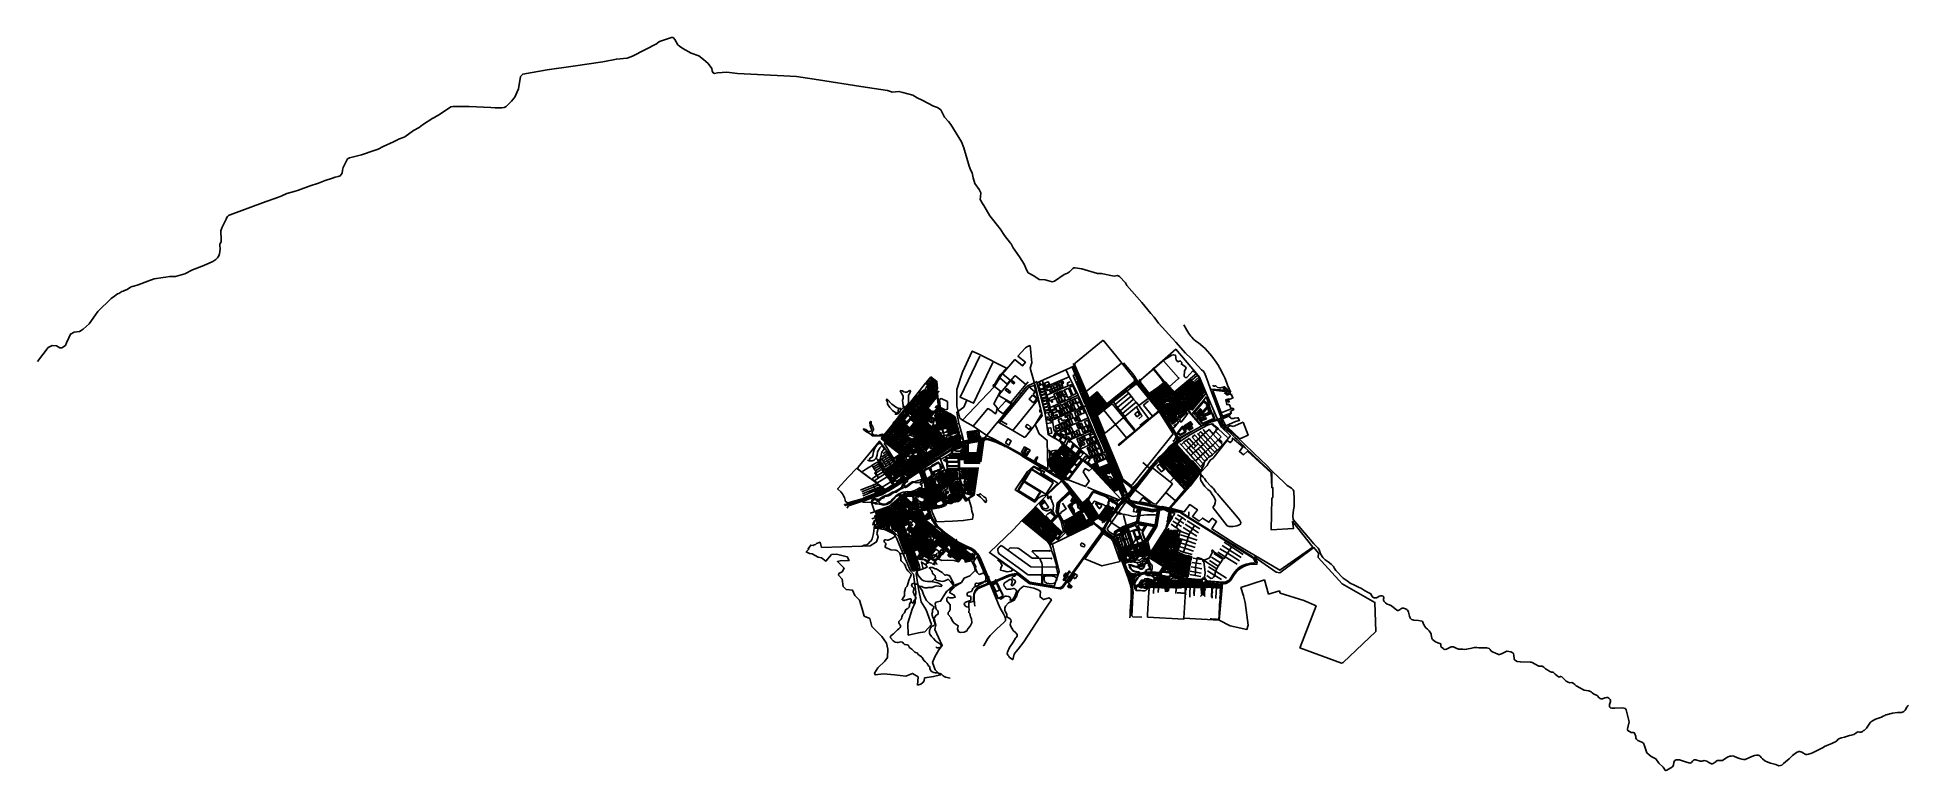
# Model space of a CAD drawing. Header units: metres. Extents: x 11276530 to 11306586, y 355867 to 367650.
import ezdxf

# ---------------------------------------------------------------- set-up
doc = ezdxf.new("R2010")
doc.units = ezdxf.units.M
for name, color, linetype in [('AMENITY', 6, 'Continuous'), ('BUILDING', 8, 'Continuous'), ('HIGHWAY_CYCLEWAY', 5, 'Continuous'), ('HIGHWAY_FOOTWAY', 6, 'Continuous'), ('HIGHWAY_PATH', 3, 'Continuous'), ('HIGHWAY_PRIMARY', 2, 'Continuous'), ('HIGHWAY_RESIDENTIAL', 7, 'Continuous'), ('HIGHWAY_SECONDARY', 4, 'Continuous'), ('HIGHWAY_SERVICE', 8, 'Continuous'), ('HIGHWAY_TERTIARY', 3, 'Continuous'), ('HIGHWAY_TRUNK', 1, 'Continuous'), ('LANDUSE', 2, 'Continuous'), ('NATURAL_WATER', 5, 'Continuous'), ('OSM_OTHER', 7, 'Continuous'), ('WATERWAY_DRAIN', 4, 'Continuous'), ('WATERWAY_RIVER', 5, 'Continuous'), ('WATERWAY_STREAM', 5, 'Continuous')]:
    doc.layers.add(name, color=color, linetype=linetype)

msp = doc.modelspace()

# ---------------------------------------------------------------- linework, layer by layer
at = {"layer": 'AMENITY'}
for points in [[(11290520, 361669), (11290479, 361703), (11290344, 361532), (11290416, 361473), (11290535, 361619), (11290532, 361627), (11290533, 361633), (11290529, 361637), (11290519, 361644), (11290517, 361652), (11290518, 361661), (11290520, 361669)], [(11290468, 361652), (11290474, 361661), (11290500, 361640), (11290494, 361632), (11290468, 361652)], [(11290830, 361633), (11290777, 361565), (11290804, 361544), (11290857, 361612), (11290830, 361633)], [(11290591, 361576), (11290474, 361427), (11290546, 361368), (11290673, 361534), (11290658, 361534), (11290645, 361537), (11290600, 361569), (11290591, 361576)], [(11290541, 361333), (11290481, 361262), (11290515, 361234), (11290574, 361307), (11290541, 361333)], [(11290542, 361328), (11290531, 361314), (11290559, 361293), (11290570, 361307), (11290542, 361328)], [(11290574, 361513), (11290567, 361504), (11290611, 361469), (11290618, 361478), (11290574, 361513)], [(11290644, 361377), (11290633, 361363), (11290666, 361336), (11290677, 361349), (11290644, 361377)], [(11294948, 361409), (11294970, 361372), (11294962, 361367), (11294972, 361349), (11295036, 361388), (11295041, 361399), (11295083, 361429), (11295053, 361474), (11294948, 361409)], [(11290415, 361083), (11290358, 361012), (11290366, 361005), (11290423, 361077), (11290415, 361083)], [(11290394, 361122), (11290388, 361115), (11290426, 361084), (11290432, 361091), (11290394, 361122)], [(11290404, 361135), (11290398, 361128), (11290436, 361096), (11290442, 361104), (11290404, 361135)], [(11290503, 361194), (11290442, 361116), (11290451, 361109), (11290511, 361187), (11290503, 361194)], [(11292935, 360754), (11292988, 360707), (11292995, 360716), (11292943, 360763), (11292935, 360754)], [(11293083, 360699), (11292993, 360593), (11293017, 360578), (11293032, 360598), (11293034, 360595), (11293108, 360681), (11293083, 360699)], [(11293149, 360797), (11293132, 360778), (11293109, 360798), (11293126, 360817), (11293149, 360797)], [(11293164, 360817), (11293151, 360802), (11293135, 360816), (11293149, 360832), (11293152, 360829), (11293164, 360817)], [(11290664, 360380), (11290668, 360351), (11290785, 360366), (11290781, 360394), (11290664, 360380)], [(11290876, 360488), (11290861, 360481), (11290863, 360467), (11290883, 360476), (11290876, 360488)], [(11290863, 360467), (11290869, 360416), (11290870, 360412), (11290871, 360409), (11290874, 360408), (11290876, 360408), (11290910, 360425), (11290883, 360476), (11290863, 360467)], [(11293032, 360598), (11293034, 360595), (11293082, 360555), (11293073, 360546), (11293012, 360574), (11293017, 360578), (11293032, 360598)], [(11290681, 360167), (11290683, 360154), (11290713, 360159), (11290711, 360171), (11290681, 360167)], [(11290727, 360092), (11290717, 360163), (11290800, 360175), (11290810, 360104), (11290727, 360092)], [(11290726, 360283), (11290792, 360256), (11290782, 360344), (11290754, 360356), (11290726, 360283)], [(11293161, 360228), (11293156, 360216), (11293183, 360206), (11293188, 360218), (11293161, 360228)], [(11293395, 360193), (11293345, 360150), (11293342, 360142), (11293342, 360138), (11293353, 360121), (11293363, 360127), (11293371, 360115), (11293426, 360149), (11293427, 360154), (11293426, 360157), (11293403, 360194), (11293401, 360194), (11293397, 360194), (11293395, 360193)], [(11293732, 360079), (11293690, 360019), (11293701, 360011), (11293743, 360071), (11293732, 360079)], [(11293713, 360133), (11293705, 360122), (11293710, 360118), (11293718, 360130), (11293713, 360133)], [(11293738, 360088), (11293732, 360079), (11293744, 360072), (11293750, 360081), (11293738, 360088)], [(11293793, 360075), (11293785, 360064), (11293790, 360060), (11293798, 360071), (11293793, 360075)], [(11290656, 360049), (11290657, 360043), (11290659, 360035), (11290662, 360027), (11290668, 360019), (11290777, 359944), (11290730, 360046), (11290715, 360046), (11290703, 360046), (11290681, 360047), (11290656, 360049)], [(11290844, 360007), (11290834, 360003), (11290785, 359944), (11290798, 359934), (11290806, 359923), (11290811, 359908), (11290811, 359898), (11290859, 359920), (11290870, 359925), (11290874, 359927), (11290844, 360007)], [(11293380, 359879), (11293422, 359905), (11293465, 359833), (11293479, 359823), (11293432, 359800), (11293424, 359815), (11293411, 359809), (11293392, 359853), (11293380, 359879)], [(11293625, 359927), (11293618, 359916), (11293629, 359909), (11293636, 359919), (11293625, 359927)], [(11293665, 359984), (11293626, 359927), (11293637, 359919), (11293676, 359976), (11293665, 359984)], [(11293672, 359993), (11293666, 359984), (11293677, 359976), (11293683, 359985), (11293672, 359993)], [(11293690, 360019), (11293685, 360012), (11293697, 360004), (11293701, 360011), (11293690, 360019)], [(11290679, 359701), (11290675, 359696), (11290726, 359658), (11290730, 359664), (11290679, 359701)], [(11290684, 359708), (11290737, 359669), (11290730, 359664), (11290679, 359701), (11290677, 359703), (11290684, 359708)], [(11290826, 359583), (11290853, 359563), (11290850, 359559), (11290823, 359579), (11290826, 359583)], [(11290830, 359590), (11290826, 359587), (11290837, 359579), (11290841, 359581), (11290830, 359590)], [(11290837, 359579), (11290848, 359570), (11290851, 359574), (11290841, 359581), (11290837, 359579)], [(11290851, 359574), (11290848, 359570), (11290869, 359557), (11290872, 359561), (11290851, 359574)], [(11290875, 359581), (11290866, 359567), (11290895, 359547), (11290905, 359561), (11290875, 359581)], [(11290939, 359548), (11290926, 359529), (11290923, 359529), (11290916, 359533), (11290920, 359538), (11290922, 359536), (11290930, 359547), (11290928, 359549), (11290931, 359554), (11290939, 359548)], [(11290690, 359423), (11290607, 359392), (11290655, 359269), (11290723, 359262), (11290761, 359261), (11290784, 359257), (11290816, 359241), (11290840, 359222), (11290873, 359269), (11290791, 359330), (11290775, 359328), (11290754, 359346), (11290756, 359349), (11290737, 359362), (11290733, 359378), (11290725, 359385), (11290722, 359382), (11290720, 359385), (11290690, 359423)], [(11290959, 359428), (11290866, 359303), (11290860, 359295), (11290914, 359256), (11290948, 359257), (11291023, 359291), (11291048, 359333), (11291001, 359368), (11291016, 359389), (11290959, 359428)], [(11294009, 359343), (11294015, 359325), (11294018, 359318), (11294021, 359317), (11294078, 359337), (11294084, 359332), (11294100, 359283), (11294125, 359292), (11294127, 359285), (11294152, 359295), (11294149, 359302), (11294155, 359305), (11294135, 359360), (11294197, 359384), (11294196, 359387), (11294211, 359393), (11294212, 359390), (11294241, 359399), (11294239, 359404), (11294241, 359404), (11294243, 359404), (11294245, 359403), (11294246, 359402), (11294251, 359394), (11294247, 359394), (11294248, 359396), (11294244, 359398), (11294242, 359391), (11294291, 359379), (11294293, 359384), (11294296, 359379), (11294313, 359386), (11294311, 359392), (11294316, 359396), (11294309, 359414), (11294304, 359411), (11294303, 359416), (11294268, 359403), (11294269, 359398), (11294266, 359398), (11294259, 359399), (11294257, 359401), (11294256, 359402), (11294255, 359404), (11294256, 359407), (11294257, 359409), (11294261, 359410), (11294263, 359405), (11294286, 359414), (11294280, 359430), (11294215, 359408), (11294217, 359403), (11294205, 359399), (11294189, 359441), (11294178, 359473), (11294156, 359465), (11294177, 359408), (11294145, 359396), (11294106, 359382), (11294110, 359369), (11294096, 359364), (11294090, 359369), (11294070, 359363), (11294009, 359343)], [(11291834, 358871), (11291831, 358872), (11291830, 358873), (11291829, 358876), (11291829, 358878), (11291829, 358880), (11291831, 358882), (11291833, 358884), (11291835, 358884), (11291837, 358884), (11291839, 358883), (11291841, 358882), (11291842, 358880), (11291842, 358878), (11291842, 358876), (11291842, 358874), (11291840, 358872), (11291838, 358871), (11291836, 358870), (11291834, 358871)], [(11294529, 358963), (11294524, 358971), (11294560, 358989), (11294575, 358961), (11294568, 358961), (11294529, 358963)], [(11295252, 358789), (11295255, 358835), (11295262, 358835), (11295259, 358789), (11295252, 358789)]]:
    msp.add_lwpolyline(points, dxfattribs=at)
for points in [[(11290887, 361538), (11290857, 361501), (11290824, 361463), (11290838, 361450), (11290842, 361434), (11290898, 361393), (11290920, 361423), (11290922, 361463), (11290945, 361518), (11290887, 361538)], [(11290601, 361034), (11290612, 361022), (11290595, 361006), (11290592, 361009), (11290597, 361013), (11290588, 361023), (11290601, 361034)], [(11290635, 361016), (11290628, 360998), (11290642, 360992), (11290649, 361010), (11290635, 361016)], [(11294888, 360713), (11294900, 360708), (11294896, 360700), (11294885, 360705), (11294888, 360713)], [(11294919, 360757), (11294930, 360745), (11294907, 360724), (11294896, 360735), (11294900, 360739), (11294896, 360743), (11294904, 360750), (11294908, 360747), (11294919, 360757)], [(11290816, 360413), (11290819, 360414), (11290821, 360405), (11290817, 360404), (11290816, 360413)], [(11290646, 360273), (11290633, 360241), (11290670, 360227), (11290665, 360214), (11290645, 360222), (11290641, 360213), (11290662, 360205), (11290664, 360210), (11290754, 360174), (11290761, 360192), (11290778, 360185), (11290779, 360188), (11290787, 360210), (11290789, 360215), (11290775, 360220), (11290783, 360240), (11290749, 360254), (11290746, 360255), (11290744, 360256), (11290692, 360277), (11290694, 360282), (11290671, 360291), (11290666, 360280), (11290685, 360272), (11290680, 360259), (11290646, 360273)], [(11290571, 359512), (11290577, 359515), (11290572, 359527), (11290566, 359525), (11290571, 359512)], [(11290628, 359483), (11290633, 359485), (11290638, 359474), (11290632, 359472), (11290628, 359483)], [(11290716, 359638), (11290720, 359644), (11290733, 359634), (11290730, 359629), (11290716, 359638)], [(11290743, 359614), (11290746, 359619), (11290758, 359611), (11290755, 359606), (11290743, 359614)], [(11290767, 359603), (11290764, 359598), (11290776, 359589), (11290780, 359594), (11290767, 359603)], [(11290846, 359628), (11290828, 359600), (11290829, 359591), (11290841, 359581), (11290851, 359574), (11290858, 359569), (11290879, 359607), (11290846, 359628)], [(11290920, 359563), (11290931, 359554), (11290928, 359549), (11290929, 359547), (11290922, 359537), (11290919, 359539), (11290916, 359536), (11290906, 359543), (11290920, 359563)], [(11290590, 359469), (11290586, 359467), (11290590, 359456), (11290598, 359459), (11290593, 359470), (11290590, 359469)], [(11290600, 359451), (11290594, 359448), (11290600, 359434), (11290601, 359435), (11290606, 359436), (11290600, 359451)], [(11293978, 359388), (11293966, 359390), (11293963, 359375), (11293975, 359373), (11293976, 359378), (11293978, 359388)], [(11293974, 359345), (11293976, 359339), (11293993, 359345), (11293988, 359358), (11293983, 359357), (11293986, 359349), (11293974, 359345)], [(11293976, 359378), (11293982, 359377), (11293984, 359392), (11293978, 359393), (11293978, 359388), (11293976, 359378)], [(11293987, 359392), (11294000, 359381), (11294007, 359390), (11293996, 359402), (11293987, 359392)], [(11294003, 359402), (11294006, 359397), (11294021, 359402), (11294019, 359408), (11294003, 359402)], [(11294038, 359371), (11294040, 359379), (11294052, 359376), (11294050, 359368), (11294038, 359371)], [(11294258, 359465), (11294269, 359469), (11294276, 359450), (11294264, 359446), (11294258, 359465)], [(11293118, 358844), (11293109, 358832), (11293109, 358830), (11293130, 358814), (11293132, 358814), (11293140, 358824), (11293130, 358832), (11293131, 358834), (11293118, 358844)]]:
    msp.add_lwpolyline(points, close=True, dxfattribs=at)
for centre in [(11291005, 361958), (11290483, 361713), (11290763, 361580), (11290811, 361645), (11290811, 361636), (11290815, 361853), (11290344, 361285), (11290390, 361369), (11290580, 361325), (11290595, 361313), (11290605, 361363), (11290633, 361286), (11290647, 361397), (11290658, 361318), (11290677, 361467), (11290685, 361424), (11290693, 361364), (11290695, 361447), (11290701, 361444), (11290709, 361406), (11290711, 361495), (11290713, 361491), (11290714, 361480), (11290726, 361473), (11290728, 361421), (11290751, 361459), (11290758, 361549), (11290775, 361535), (11290786, 361528), (11290852, 361566), (11290924, 361344), (11290276, 361096), (11290376, 361258), (11290712, 360978), (11290785, 361071), (11290888, 361198), (11291445, 361010), (11291445, 360987), (11291447, 361064), (11291658, 361015), (11291660, 360992), (11291665, 361050), (11291678, 361114), (11291681, 361135), (11292939, 360993), (11293022, 361091), (11293028, 360998), (11293057, 361028), (11293162, 361098), (11293692, 361025), (11290743, 360926), (11290768, 360874), (11290808, 360940), (11290843, 360892), (11291559, 360905), (11291631, 360835), (11291642, 360904), (11292834, 360836), (11292835, 360847), (11292837, 360793), (11292844, 360883), (11292849, 360760), (11292855, 360749), (11292881, 360706), (11292898, 360953), (11292918, 360807), (11292960, 360770), (11292966, 360794), (11292981, 360751), (11292983, 360780), (11292985, 360800), (11292993, 360956), (11293014, 360777), (11293023, 360680), (11293024, 360842), (11293024, 360791), (11293028, 360774), (11293030, 360788), (11293033, 360836), (11293036, 360693), (11293052, 360707), (11293054, 360715), (11293057, 360722), (11293070, 360734), (11293098, 360769), (11293100, 360870), (11293139, 360961), (11293159, 360837), (11293166, 360849), (11293183, 360868), (11293192, 360877), (11293199, 360885), (11293210, 360899), (11293214, 360904), (11293218, 360908), (11293242, 360949), (11293741, 360901), (11294904, 360712), (11294931, 360757), (11290739, 360610), (11290911, 360475), (11290914, 360495), (11290948, 360398), (11290951, 360511), (11290951, 360388), (11290977, 360412), (11290980, 360374), (11290991, 360380), (11290995, 360422), (11291005, 360385), (11291011, 360428), (11291011, 360388), (11291050, 360409), (11291206, 360510), (11291291, 360649), (11292911, 360657), (11292923, 360646), (11292981, 360631), (11292992, 360643), (11290488, 360256), (11290713, 360335), (11290807, 360255), (11290821, 360137), (11290873, 360356), (11290874, 360348), (11290876, 360324), (11290881, 360284), (11290894, 360269), (11290899, 360187), (11290899, 360180), (11290901, 360213), (11290909, 360353), (11290910, 360343), (11290919, 360274), (11290939, 360156), (11290949, 360241), (11290952, 360361), (11290953, 360197), (11290962, 360202), (11290972, 360207), (11290995, 360343), (11291015, 360276), (11291022, 360320), (11291045, 360278), (11291047, 360272), (11291056, 360255), (11291068, 360236), (11293168, 360203), (11293362, 360140), (11293397, 360097), (11293401, 360087), (11293406, 360078), (11293442, 360122), (11293476, 360070), (11293706, 360075), (11293711, 360081), (11293717, 360094), (11290130, 359873), (11290180, 359871), (11290320, 360007), (11290517, 359900), (11290533, 359847), (11290602, 360004), (11290671, 360037), (11290679, 360040), (11290686, 360035), (11290698, 360028), (11290703, 360020), (11290746, 359990), (11290818, 359966), (11290820, 359962), (11290832, 359965), (11293407, 359863), (11293420, 359871), (11293426, 360046), (11293427, 359874), (11293433, 360034), (11293433, 359813), (11293437, 360027), (11293456, 359999), (11293491, 359941), (11293614, 359948), (11293651, 360000), (11293662, 359914), (11293665, 359920), (11293671, 360029), (11293677, 359936), (11293680, 360041), (11293689, 360053), (11293698, 359966), (11293717, 359999), (11293729, 360012), (11293744, 360032), (11293758, 360055), (11290534, 359653), (11290539, 359641), (11290558, 359638), (11290566, 359627), (11290573, 359632), (11290573, 359483), (11290577, 359641), (11290677, 359670), (11290681, 359582), (11290693, 359714), (11290696, 359710), (11290713, 359698), (11290720, 359753), (11290720, 359694), (11290725, 359690), (11290736, 359682), (11290754, 359728), (11290759, 359725), (11290780, 359709), (11290789, 359640), (11290815, 359683), (11290824, 359675), (11290830, 359561), (11290923, 359726), (11291136, 359478), (11291265, 359511), (11291292, 359485), (11291344, 359479), (11293895, 359575), (11293897, 359609), (11293935, 359654), (11293996, 359476), (11294001, 359587), (11294010, 359715), (11290512, 359330), (11290587, 359380), (11290665, 359465), (11293972, 359348), (11294065, 359173), (11294099, 359370), (11294106, 359425), (11294316, 359295), (11294325, 359417), (11294329, 359402), (11294332, 359422), (11294339, 359407), (11294378, 359318), (11294263, 359157), (11293121, 358832)]:
    msp.add_circle(centre, 5, dxfattribs=at)
at = {"layer": 'BUILDING'}
for points in [[(11290699, 361900), (11290717, 361885), (11290722, 361892), (11290743, 361876), (11290737, 361868), (11290752, 361856), (11290740, 361841), (11290724, 361854), (11290729, 361861), (11290713, 361874), (11290707, 361868), (11290686, 361884), (11290699, 361900)], [(11290731, 361937), (11290748, 361923), (11290753, 361930), (11290771, 361916), (11290765, 361908), (11290781, 361895), (11290769, 361880), (11290751, 361895), (11290756, 361901), (11290744, 361910), (11290739, 361905), (11290718, 361921), (11290731, 361937)], [(11290773, 361965), (11290789, 361952), (11290796, 361961), (11290812, 361947), (11290806, 361939), (11290820, 361928), (11290808, 361913), (11290792, 361926), (11290798, 361934), (11290787, 361943), (11290780, 361935), (11290761, 361950), (11290773, 361965)], [(11290796, 361897), (11290782, 361880), (11290798, 361868), (11290793, 361861), (11290809, 361848), (11290814, 361854), (11290830, 361841), (11290825, 361834), (11290843, 361819), (11290849, 361826), (11290863, 361815), (11290857, 361809), (11290873, 361796), (11290886, 361812), (11290870, 361824), (11290876, 361831), (11290859, 361844), (11290855, 361838), (11290840, 361850), (11290845, 361856), (11290828, 361870), (11290823, 361864), (11290808, 361876), (11290813, 361883), (11290796, 361897)], [(11290831, 361933), (11290818, 361917), (11290833, 361906), (11290826, 361898), (11290844, 361884), (11290850, 361891), (11290862, 361882), (11290856, 361875), (11290873, 361861), (11290879, 361868), (11290892, 361858), (11290886, 361850), (11290904, 361836), (11290916, 361851), (11290900, 361863), (11290907, 361871), (11290890, 361885), (11290884, 361877), (11290871, 361887), (11290878, 361896), (11290861, 361909), (11290854, 361901), (11290843, 361909), (11290850, 361918), (11290831, 361933)], [(11290844, 362016), (11290850, 362012), (11290845, 362006), (11290840, 362010), (11290844, 362016)], [(11290855, 362133), (11290841, 362116), (11290857, 362104), (11290851, 362097), (11290871, 362082), (11290875, 362089), (11290888, 362079), (11290883, 362072), (11290903, 362057), (11290908, 362064), (11290923, 362052), (11290917, 362045), (11290938, 362029), (11290943, 362035), (11290958, 362024), (11290971, 362041), (11290952, 362055), (11290948, 362049), (11290934, 362060), (11290938, 362066), (11290919, 362081), (11290914, 362074), (11290900, 362085), (11290906, 362092), (11290887, 362106), (11290883, 362100), (11290868, 362111), (11290874, 362118), (11290855, 362133)], [(11290843, 361953), (11290855, 361968), (11290870, 361955), (11290877, 361964), (11290895, 361949), (11290889, 361941), (11290903, 361930), (11290910, 361938), (11290929, 361923), (11290923, 361916), (11290935, 361906), (11290940, 361912), (11290961, 361896), (11290947, 361878), (11290929, 361892), (11290925, 361887), (11290907, 361901), (11290912, 361908), (11290897, 361920), (11290892, 361914), (11290876, 361926), (11290881, 361933), (11290866, 361945), (11290861, 361939), (11290843, 361953)], [(11290863, 362023), (11290873, 362015), (11290869, 362010), (11290859, 362018), (11290863, 362023)], [(11290886, 362169), (11290904, 362155), (11290897, 362148), (11290910, 362137), (11290917, 362145), (11290935, 362131), (11290927, 362122), (11290939, 362112), (11290948, 362123), (11290965, 362109), (11290951, 362092), (11290934, 362106), (11290926, 362097), (11290912, 362109), (11290919, 362118), (11290906, 362129), (11290900, 362120), (11290883, 362134), (11290890, 362142), (11290874, 362155), (11290886, 362169)], [(11290880, 362010), (11290890, 362002), (11290886, 361997), (11290876, 362005), (11290880, 362010)], [(11290896, 361996), (11290900, 362000), (11290906, 361996), (11290902, 361991), (11290896, 361996)], [(11290921, 361976), (11290930, 361968), (11290926, 361963), (11290917, 361971), (11290921, 361976)], [(11290987, 361974), (11290982, 361968), (11290968, 361979), (11290973, 361985), (11290987, 361974)], [(11292076, 361985), (11292094, 362007), (11292162, 361952), (11292144, 361930), (11292076, 361985)], [(11292176, 362112), (11292191, 362129), (11292229, 362096), (11292214, 362080), (11292176, 362112)], [(11292512, 361900), (11292573, 361849), (11292575, 361833), (11292528, 361779), (11292459, 361837), (11292512, 361900)], [(11292612, 362053), (11292635, 361993), (11292699, 362017), (11292677, 362077), (11292612, 362053)], [(11292618, 362089), (11292627, 362070), (11292645, 362078), (11292636, 362098), (11292618, 362089)], [(11292630, 361980), (11292640, 361946), (11292714, 361968), (11292704, 362001), (11292630, 361980)], [(11292639, 361936), (11292648, 361903), (11292723, 361925), (11292713, 361958), (11292639, 361936)], [(11292655, 361895), (11292665, 361854), (11292737, 361872), (11292727, 361913), (11292655, 361895)], [(11292709, 362092), (11292768, 362116), (11292785, 362077), (11292725, 362052), (11292709, 362092)], [(11292741, 362015), (11292802, 362040), (11292819, 362000), (11292757, 361975), (11292741, 362015)], [(11292775, 361848), (11292866, 361886), (11292883, 361846), (11292792, 361808), (11292775, 361848)], [(11292787, 361980), (11292821, 361994), (11292836, 361957), (11292803, 361943), (11292787, 361980)], [(11292811, 362042), (11292847, 362057), (11292862, 362019), (11292827, 362005), (11292811, 362042)], [(11292827, 362001), (11292861, 362015), (11292877, 361978), (11292843, 361964), (11292827, 362001)], [(11292861, 362059), (11292855, 362072), (11292888, 362087), (11292894, 362074), (11292861, 362059)], [(11292858, 361919), (11292895, 361934), (11292925, 361863), (11292887, 361848), (11292858, 361919)], [(11292869, 362018), (11292903, 362032), (11292918, 361995), (11292884, 361981), (11292869, 362018)], [(11292894, 362084), (11292921, 362095), (11292933, 362066), (11292941, 362069), (11292946, 362057), (11292907, 362041), (11292903, 362052), (11292907, 362053), (11292894, 362084)], [(11292902, 361938), (11292929, 361949), (11292958, 361879), (11292931, 361867), (11292902, 361938)], [(11292912, 362040), (11292946, 362054), (11292961, 362017), (11292927, 362003), (11292912, 362040)], [(11292932, 362096), (11292970, 362112), (11292987, 362071), (11292948, 362055), (11292932, 362096)], [(11292943, 361955), (11292971, 361967), (11292998, 361903), (11292970, 361891), (11292943, 361955)], [(11292957, 362051), (11292988, 362064), (11293002, 362028), (11292972, 362016), (11292957, 362051)], [(11292970, 361877), (11293012, 361894), (11293020, 361874), (11293043, 361883), (11293048, 361872), (11293025, 361863), (11293039, 361829), (11292997, 361812), (11292970, 361877)], [(11292981, 362116), (11292999, 362123), (11293012, 362091), (11292994, 362083), (11292981, 362116)], [(11292985, 361963), (11293022, 361978), (11293047, 361917), (11293011, 361902), (11292985, 361963)], [(11293029, 361985), (11293095, 362013), (11293147, 361888), (11293081, 361860), (11293029, 361985)], [(11293109, 362030), (11293164, 362053), (11293217, 361925), (11293162, 361902), (11293109, 362030)], [(11293213, 362111), (11293250, 362025), (11293272, 362034), (11293235, 362121), (11293213, 362111)], [(11293252, 362019), (11293283, 361946), (11293305, 361955), (11293274, 362027), (11293252, 362019)], [(11293295, 361917), (11293326, 361844), (11293348, 361852), (11293317, 361927), (11293295, 361917)], [(11293491, 361875), (11293496, 361878), (11293503, 361870), (11293498, 361866), (11293491, 361875)], [(11293496, 361878), (11293500, 361882), (11293507, 361874), (11293503, 361870), (11293496, 361878)], [(11293518, 361900), (11293528, 361907), (11293573, 361850), (11293563, 361843), (11293518, 361900)], [(11293535, 361915), (11293543, 361922), (11293589, 361863), (11293581, 361857), (11293535, 361915)], [(11293620, 361879), (11293629, 361868), (11293624, 361864), (11293615, 361875), (11293620, 361879)], [(11294460, 361948), (11294470, 361937), (11294418, 361894), (11294409, 361906), (11294460, 361948)], [(11294477, 361919), (11294486, 361907), (11294440, 361869), (11294430, 361880), (11294477, 361919)], [(11294490, 361904), (11294500, 361893), (11294453, 361854), (11294444, 361865), (11294490, 361904)], [(11294513, 361879), (11294522, 361868), (11294476, 361829), (11294466, 361841), (11294513, 361879)], [(11294532, 362008), (11294541, 361997), (11294480, 361946), (11294471, 361957), (11294532, 362008)], [(11294564, 361991), (11294573, 361980), (11294507, 361925), (11294498, 361936), (11294564, 361991)], [(11294576, 361976), (11294585, 361965), (11294519, 361910), (11294509, 361921), (11294576, 361976)], [(11294598, 361950), (11294608, 361939), (11294541, 361884), (11294532, 361895), (11294598, 361950)], [(11294542, 362012), (11294553, 362022), (11294558, 362016), (11294548, 362006), (11294542, 362012)], [(11294610, 361936), (11294619, 361924), (11294553, 361869), (11294543, 361881), (11294610, 361936)], [(11294629, 362087), (11294638, 362076), (11294572, 362021), (11294563, 362033), (11294629, 362087)], [(11294631, 361908), (11294640, 361896), (11294574, 361841), (11294565, 361853), (11294631, 361908)], [(11294645, 361892), (11294654, 361881), (11294588, 361825), (11294579, 361837), (11294645, 361892)], [(11294649, 362061), (11294659, 362049), (11294594, 361996), (11294584, 362007), (11294649, 362061)], [(11294652, 362039), (11294662, 362028), (11294605, 361980), (11294595, 361992), (11294652, 362039)], [(11294674, 362015), (11294684, 362003), (11294628, 361957), (11294618, 361968), (11294674, 362015)], [(11294687, 362001), (11294696, 361989), (11294639, 361942), (11294630, 361953), (11294687, 362001)], [(11294718, 361981), (11294728, 361969), (11294661, 361914), (11294652, 361926), (11294718, 361981)], [(11294730, 361966), (11294740, 361955), (11294673, 361900), (11294664, 361911), (11294730, 361966)], [(11294753, 361939), (11294763, 361927), (11294696, 361872), (11294687, 361883), (11294753, 361939)], [(11294738, 361901), (11294747, 361889), (11294709, 361858), (11294700, 361869), (11294738, 361901)], [(11294802, 361880), (11294811, 361868), (11294745, 361813), (11294735, 361825), (11294802, 361880)], [(11294800, 361946), (11294868, 362003), (11294884, 361983), (11294817, 361927), (11294800, 361946)], [(11294824, 361920), (11294895, 361979), (11294911, 361959), (11294840, 361900), (11294824, 361920)], [(11294843, 361897), (11294914, 361956), (11294931, 361936), (11294860, 361877), (11294843, 361897)], [(11294867, 361870), (11294938, 361929), (11294954, 361910), (11294883, 361851), (11294867, 361870)], [(11294897, 362008), (11294886, 361999), (11294881, 362006), (11294892, 362015), (11294897, 362008)], [(11294898, 362026), (11294971, 362087), (11294986, 362069), (11294913, 362008), (11294898, 362026)], [(11294904, 361863), (11294956, 361907), (11294973, 361887), (11294920, 361844), (11294904, 361863)], [(11294918, 361992), (11294991, 362053), (11295004, 362038), (11294931, 361977), (11294918, 361992)], [(11294935, 361971), (11295008, 362032), (11295021, 362017), (11294948, 361956), (11294935, 361971)], [(11294976, 362091), (11295048, 362151), (11295063, 362133), (11294991, 362073), (11294976, 362091)], [(11294995, 362057), (11295068, 362118), (11295081, 362102), (11295008, 362041), (11294995, 362057)], [(11295000, 361892), (11295074, 361953), (11295087, 361937), (11295013, 361876), (11295000, 361892)], [(11295011, 362038), (11295085, 362099), (11295098, 362084), (11295024, 362023), (11295011, 362038)], [(11295017, 361873), (11295090, 361934), (11295103, 361919), (11295030, 361858), (11295017, 361873)], [(11295036, 362007), (11295109, 362067), (11295122, 362052), (11295049, 361991), (11295036, 362007)], [(11295042, 361842), (11295115, 361903), (11295128, 361888), (11295055, 361827), (11295042, 361842)], [(11295053, 361988), (11295126, 362049), (11295139, 362033), (11295066, 361972), (11295053, 361988)], [(11295059, 361823), (11295132, 361884), (11295145, 361869), (11295072, 361808), (11295059, 361823)], [(11295077, 361959), (11295150, 362020), (11295163, 362005), (11295090, 361944), (11295077, 361959)], [(11295093, 361941), (11295166, 362001), (11295179, 361986), (11295106, 361925), (11295093, 361941)], [(11295118, 361909), (11295191, 361970), (11295204, 361954), (11295131, 361893), (11295118, 361909)], [(11295128, 362089), (11295192, 362142), (11295205, 362126), (11295141, 362073), (11295128, 362089)], [(11295134, 361890), (11295207, 361951), (11295220, 361935), (11295147, 361874), (11295134, 361890)], [(11295147, 362067), (11295204, 362115), (11295217, 362099), (11295160, 362052), (11295147, 362067)], [(11295171, 362038), (11295218, 362077), (11295231, 362062), (11295184, 362022), (11295171, 362038)], [(11295188, 362018), (11295229, 362053), (11295242, 362037), (11295201, 362003), (11295188, 362018)], [(11295213, 361894), (11295227, 361878), (11295205, 361858), (11295191, 361874), (11295213, 361894)], [(11295213, 361987), (11295245, 362014), (11295258, 361999), (11295226, 361972), (11295213, 361987)], [(11295230, 361968), (11295257, 361990), (11295270, 361975), (11295243, 361952), (11295230, 361968)], [(11295257, 361930), (11295245, 361921), (11295240, 361927), (11295252, 361936), (11295257, 361930)], [(11295580, 362023), (11295586, 362024), (11295588, 362012), (11295582, 362012), (11295580, 362023)], [(11295580, 362009), (11295590, 362011), (11295590, 362005), (11295581, 362004), (11295580, 362009)], [(11295599, 362007), (11295602, 362008), (11295602, 362010), (11295606, 362011), (11295607, 361998), (11295600, 361997), (11295599, 362007)], [(11295599, 361938), (11295606, 361939), (11295608, 361930), (11295601, 361929), (11295599, 361938)], [(11295629, 361951), (11295633, 361953), (11295636, 361948), (11295632, 361946), (11295629, 361951)], [(11290363, 361543), (11290380, 361529), (11290384, 361534), (11290367, 361547), (11290376, 361559), (11290410, 361533), (11290419, 361544), (11290407, 361553), (11290403, 361547), (11290381, 361564), (11290394, 361581), (11290416, 361564), (11290411, 361557), (11290422, 361548), (11290435, 361565), (11290403, 361591), (11290411, 361601), (11290451, 361570), (11290455, 361575), (11290460, 361572), (11290474, 361590), (11290472, 361592), (11290470, 361589), (11290465, 361593), (11290462, 361588), (11290432, 361610), (11290437, 361615), (11290430, 361621), (11290443, 361638), (11290461, 361625), (11290463, 361627), (11290466, 361631), (11290472, 361626), (11290470, 361623), (11290468, 361620), (11290495, 361598), (11290457, 361549), (11290441, 361561), (11290407, 361517), (11290389, 361530), (11290385, 361525), (11290409, 361507), (11290400, 361497), (11290355, 361532), (11290363, 361543)], [(11290475, 361696), (11290481, 361690), (11290475, 361683), (11290468, 361688), (11290475, 361696)], [(11290478, 361683), (11290488, 361676), (11290492, 361681), (11290482, 361689), (11290478, 361683)], [(11290497, 361671), (11290501, 361676), (11290512, 361668), (11290507, 361663), (11290507, 361663), (11290497, 361671)], [(11290541, 361733), (11290558, 361719), (11290564, 361727), (11290583, 361711), (11290576, 361703), (11290594, 361689), (11290582, 361674), (11290563, 361690), (11290569, 361697), (11290555, 361708), (11290550, 361701), (11290529, 361718), (11290541, 361733)], [(11290573, 361771), (11290589, 361758), (11290594, 361765), (11290614, 361749), (11290608, 361741), (11290625, 361728), (11290613, 361713), (11290595, 361728), (11290601, 361734), (11290584, 361747), (11290579, 361741), (11290560, 361755), (11290573, 361771)], [(11290604, 361694), (11290591, 361678), (11290608, 361665), (11290603, 361658), (11290623, 361642), (11290628, 361649), (11290644, 361636), (11290638, 361629), (11290638, 361629), (11290657, 361614), (11290663, 361621), (11290680, 361608), (11290674, 361602), (11290693, 361587), (11290704, 361601), (11290685, 361616), (11290691, 361623), (11290672, 361639), (11290666, 361632), (11290651, 361643), (11290658, 361651), (11290638, 361667), (11290632, 361659), (11290615, 361672), (11290622, 361680), (11290604, 361694)], [(11290605, 361808), (11290622, 361795), (11290628, 361802), (11290646, 361788), (11290640, 361781), (11290656, 361768), (11290643, 361752), (11290626, 361766), (11290632, 361774), (11290616, 361788), (11290610, 361780), (11290593, 361793), (11290605, 361808)], [(11290613, 361577), (11290618, 361582), (11290632, 361570), (11290628, 361565), (11290613, 361577)], [(11290633, 361849), (11290651, 361835), (11290657, 361842), (11290677, 361826), (11290670, 361818), (11290686, 361805), (11290675, 361790), (11290657, 361804), (11290663, 361811), (11290647, 361824), (11290642, 361817), (11290621, 361834), (11290633, 361849)], [(11290635, 361732), (11290622, 361716), (11290639, 361703), (11290632, 361695), (11290653, 361678), (11290659, 361686), (11290673, 361675), (11290668, 361668), (11290685, 361654), (11290691, 361661), (11290709, 361647), (11290703, 361639), (11290723, 361624), (11290735, 361639), (11290716, 361654), (11290722, 361660), (11290702, 361676), (11290697, 361669), (11290683, 361681), (11290688, 361688), (11290667, 361704), (11290663, 361699), (11290648, 361711), (11290653, 361718), (11290635, 361732)], [(11290669, 361770), (11290656, 361753), (11290672, 361740), (11290667, 361733), (11290685, 361719), (11290690, 361725), (11290705, 361714), (11290700, 361708), (11290718, 361693), (11290724, 361700), (11290725, 361699), (11290739, 361689), (11290732, 361681), (11290751, 361666), (11290763, 361682), (11290746, 361696), (11290751, 361702), (11290733, 361716), (11290728, 361710), (11290714, 361721), (11290721, 361729), (11290702, 361743), (11290697, 361737), (11290682, 361749), (11290687, 361756), (11290669, 361770)], [(11290698, 361812), (11290685, 361795), (11290702, 361781), (11290695, 361773), (11290714, 361757), (11290720, 361765), (11290736, 361752), (11290729, 361744), (11290747, 361730), (11290754, 361739), (11290772, 361724), (11290767, 361717), (11290786, 361702), (11290797, 361717), (11290778, 361731), (11290785, 361740), (11290768, 361754), (11290762, 361745), (11290744, 361759), (11290752, 361769), (11290733, 361784), (11290725, 361775), (11290710, 361788), (11290717, 361797), (11290698, 361812)], [(11290762, 361862), (11290749, 361845), (11290766, 361832), (11290759, 361822), (11290779, 361807), (11290786, 361815), (11290802, 361803), (11290796, 361795), (11290814, 361781), (11290820, 361788), (11290836, 361775), (11290830, 361768), (11290849, 361753), (11290861, 361769), (11290844, 361782), (11290850, 361789), (11290829, 361805), (11290824, 361799), (11290808, 361811), (11290814, 361819), (11290797, 361833), (11290791, 361826), (11290774, 361839), (11290781, 361847), (11290762, 361862)], [(11290762, 361585), (11290779, 361571), (11290775, 361566), (11290758, 361580), (11290762, 361585)], [(11290766, 361590), (11290762, 361585), (11290779, 361571), (11290783, 361576), (11290766, 361590)], [(11290770, 361595), (11290766, 361590), (11290783, 361576), (11290787, 361581), (11290770, 361595)], [(11290774, 361600), (11290770, 361595), (11290787, 361581), (11290791, 361586), (11290774, 361600)], [(11290778, 361605), (11290774, 361600), (11290791, 361586), (11290795, 361591), (11290778, 361605)], [(11290778, 361605), (11290781, 361609), (11290799, 361595), (11290795, 361591), (11290778, 361605)], [(11290788, 361620), (11290805, 361606), (11290802, 361601), (11290784, 361615), (11290788, 361620)], [(11290792, 361624), (11290788, 361620), (11290805, 361606), (11290809, 361611), (11290792, 361624)], [(11290795, 361629), (11290792, 361624), (11290809, 361611), (11290813, 361615), (11290795, 361629)], [(11290799, 361634), (11290795, 361629), (11290813, 361615), (11290817, 361620), (11290799, 361634)], [(11290803, 361639), (11290799, 361634), (11290817, 361620), (11290821, 361625), (11290803, 361639)], [(11290807, 361644), (11290803, 361639), (11290821, 361625), (11290824, 361630), (11290807, 361644)], [(11290807, 361644), (11290811, 361649), (11290828, 361635), (11290824, 361630), (11290807, 361644)], [(11290837, 361663), (11290832, 361666), (11290826, 361665), (11290816, 361652), (11290823, 361646), (11290837, 361663)], [(11290828, 361642), (11290823, 361646), (11290837, 361663), (11290841, 361659), (11290828, 361642)], [(11290832, 361638), (11290828, 361642), (11290841, 361659), (11290846, 361655), (11290832, 361638)], [(11290837, 361635), (11290832, 361638), (11290846, 361655), (11290851, 361651), (11290837, 361635)], [(11290839, 361581), (11290856, 361567), (11290852, 361562), (11290835, 361576), (11290839, 361581)], [(11290842, 361631), (11290837, 361635), (11290851, 361651), (11290856, 361647), (11290842, 361631)], [(11290856, 361567), (11290861, 361572), (11290843, 361586), (11290839, 361581), (11290856, 361567)], [(11290847, 361627), (11290842, 361631), (11290856, 361647), (11290861, 361643), (11290847, 361627)], [(11290861, 361572), (11290865, 361578), (11290848, 361591), (11290843, 361586), (11290861, 361572)], [(11290852, 361623), (11290847, 361627), (11290861, 361643), (11290866, 361639), (11290852, 361623)], [(11290865, 361578), (11290869, 361583), (11290852, 361596), (11290848, 361591), (11290865, 361578)], [(11290866, 361639), (11290872, 361634), (11290858, 361618), (11290852, 361623), (11290866, 361639)], [(11290869, 361583), (11290873, 361588), (11290856, 361602), (11290852, 361596), (11290869, 361583)], [(11290873, 361588), (11290877, 361593), (11290860, 361607), (11290856, 361602), (11290873, 361588)], [(11290877, 361593), (11290881, 361599), (11290864, 361612), (11290860, 361607), (11290877, 361593)], [(11290881, 361599), (11290885, 361604), (11290868, 361617), (11290864, 361612), (11290881, 361599)], [(11290885, 361604), (11290889, 361609), (11290872, 361623), (11290868, 361617), (11290885, 361604)], [(11290889, 361609), (11290891, 361612), (11290890, 361620), (11290878, 361630), (11290872, 361623), (11290889, 361609)], [(11290908, 361633), (11290913, 361638), (11290923, 361630), (11290918, 361624), (11290918, 361625), (11290908, 361633)], [(11290971, 361572), (11290955, 361569), (11290953, 361576), (11290969, 361579), (11290971, 361572)], [(11290975, 361574), (11290973, 361580), (11290989, 361584), (11290990, 361578), (11290975, 361574)], [(11290976, 361568), (11290975, 361574), (11290990, 361578), (11290992, 361572), (11290976, 361568)], [(11290999, 361634), (11291005, 361636), (11291008, 361630), (11291001, 361628), (11290999, 361634)], [(11291016, 361582), (11291022, 361583), (11291019, 361595), (11291013, 361594), (11291016, 361582)], [(11291023, 361578), (11291017, 361576), (11291020, 361565), (11291026, 361566), (11291023, 361578)], [(11291019, 361681), (11291026, 361694), (11291049, 361681), (11291041, 361668), (11291019, 361681)], [(11291022, 361583), (11291027, 361584), (11291024, 361597), (11291019, 361595), (11291022, 361583)], [(11291028, 361579), (11291023, 361578), (11291026, 361566), (11291031, 361568), (11291028, 361579)], [(11291027, 361584), (11291033, 361586), (11291030, 361598), (11291024, 361597), (11291027, 361584)], [(11291034, 361580), (11291028, 361579), (11291031, 361568), (11291037, 361569), (11291034, 361580)], [(11291033, 361586), (11291038, 361587), (11291035, 361599), (11291030, 361598), (11291033, 361586)], [(11291039, 361582), (11291034, 361580), (11291037, 361569), (11291042, 361570), (11291039, 361582)], [(11291038, 361587), (11291043, 361588), (11291040, 361601), (11291035, 361599), (11291038, 361587)], [(11291045, 361583), (11291039, 361582), (11291042, 361570), (11291047, 361572), (11291045, 361583)], [(11291043, 361588), (11291049, 361590), (11291046, 361602), (11291040, 361601), (11291043, 361588)], [(11291050, 361585), (11291045, 361583), (11291047, 361572), (11291053, 361573), (11291050, 361585)], [(11291049, 361590), (11291054, 361591), (11291051, 361603), (11291046, 361602), (11291049, 361590)], [(11291055, 361586), (11291050, 361585), (11291053, 361573), (11291058, 361575), (11291055, 361586)], [(11291054, 361591), (11291060, 361592), (11291057, 361605), (11291051, 361603), (11291054, 361591)], [(11291061, 361587), (11291055, 361586), (11291058, 361575), (11291064, 361576), (11291061, 361587)], [(11291060, 361592), (11291065, 361594), (11291062, 361606), (11291057, 361605), (11291060, 361592)], [(11291066, 361589), (11291061, 361587), (11291064, 361576), (11291069, 361577), (11291066, 361589)], [(11291065, 361594), (11291070, 361595), (11291067, 361607), (11291062, 361606), (11291065, 361594)], [(11291072, 361590), (11291066, 361589), (11291069, 361577), (11291075, 361579), (11291072, 361590)], [(11291070, 361595), (11291076, 361596), (11291073, 361609), (11291067, 361607), (11291070, 361595)], [(11291077, 361591), (11291072, 361590), (11291075, 361579), (11291080, 361580), (11291077, 361591)], [(11291076, 361596), (11291081, 361598), (11291078, 361610), (11291073, 361609), (11291076, 361596)], [(11291082, 361593), (11291077, 361591), (11291080, 361580), (11291085, 361581), (11291082, 361593)], [(11291092, 361614), (11291095, 361602), (11291090, 361600), (11291086, 361612), (11291092, 361614)], [(11291096, 361596), (11291091, 361595), (11291094, 361584), (11291099, 361585), (11291096, 361596)], [(11291095, 361602), (11291101, 361603), (11291098, 361615), (11291092, 361614), (11291095, 361602)], [(11291101, 361598), (11291096, 361596), (11291099, 361585), (11291104, 361586), (11291101, 361598)], [(11291101, 361603), (11291106, 361604), (11291103, 361617), (11291098, 361615), (11291101, 361603)], [(11291107, 361599), (11291101, 361598), (11291104, 361586), (11291110, 361588), (11291107, 361599)], [(11291106, 361604), (11291111, 361606), (11291107, 361618), (11291103, 361617), (11291106, 361604)], [(11291111, 361606), (11291117, 361607), (11291113, 361619), (11291107, 361618), (11291111, 361606)], [(11291112, 361600), (11291107, 361599), (11291110, 361588), (11291115, 361589), (11291112, 361600)], [(11291117, 361602), (11291112, 361600), (11291115, 361589), (11291120, 361590), (11291117, 361602)], [(11291117, 361607), (11291122, 361609), (11291119, 361621), (11291113, 361619), (11291117, 361607)], [(11291122, 361603), (11291117, 361602), (11291120, 361590), (11291125, 361592), (11291122, 361603)], [(11291119, 361621), (11291127, 361623), (11291130, 361611), (11291122, 361609), (11291119, 361621)], [(11291128, 361604), (11291122, 361603), (11291125, 361592), (11291131, 361593), (11291128, 361604)], [(11291133, 361606), (11291128, 361604), (11291131, 361593), (11291136, 361594), (11291133, 361606)], [(11291138, 361607), (11291133, 361606), (11291136, 361594), (11291141, 361596), (11291138, 361607)], [(11291143, 361608), (11291138, 361607), (11291141, 361596), (11291146, 361597), (11291143, 361608)], [(11291165, 361564), (11291171, 361566), (11291167, 361578), (11291162, 361576), (11291165, 361564)], [(11291171, 361566), (11291176, 361567), (11291173, 361579), (11291167, 361578), (11291171, 361566)], [(11291176, 361567), (11291181, 361569), (11291178, 361580), (11291173, 361579), (11291176, 361567)], [(11291181, 361569), (11291186, 361570), (11291183, 361582), (11291178, 361580), (11291181, 361569)], [(11291186, 361570), (11291191, 361571), (11291188, 361583), (11291183, 361582), (11291186, 361570)], [(11292627, 361661), (11292634, 361663), (11292637, 361650), (11292630, 361649), (11292627, 361661)], [(11292632, 361641), (11292639, 361643), (11292642, 361630), (11292635, 361628), (11292632, 361641)], [(11292670, 361803), (11292683, 361755), (11292751, 361774), (11292746, 361792), (11292754, 361794), (11292747, 361816), (11292690, 361800), (11292688, 361808), (11292670, 361803)], [(11292678, 361842), (11292684, 361812), (11292745, 361826), (11292738, 361856), (11292678, 361842)], [(11292684, 361746), (11292695, 361703), (11292752, 361718), (11292750, 361726), (11292770, 361731), (11292761, 361766), (11292684, 361746)], [(11292703, 361696), (11292712, 361656), (11292768, 361669), (11292766, 361677), (11292779, 361679), (11292771, 361712), (11292703, 361696)], [(11292715, 361643), (11292723, 361610), (11292792, 361626), (11292784, 361659), (11292715, 361643)], [(11292816, 361810), (11292827, 361815), (11292837, 361792), (11292825, 361787), (11292816, 361810)], [(11292860, 361715), (11292870, 361719), (11292888, 361678), (11292824, 361650), (11292820, 361659), (11292874, 361682), (11292860, 361715)], [(11292832, 361650), (11292889, 361674), (11292905, 361637), (11292848, 361613), (11292832, 361650)], [(11292838, 361605), (11292930, 361645), (11292965, 361564), (11292923, 361545), (11292905, 361588), (11292855, 361566), (11292838, 361605)], [(11292847, 361560), (11292905, 361585), (11292918, 361556), (11292860, 361531), (11292847, 361560)], [(11292883, 361710), (11292935, 361733), (11292963, 361667), (11292911, 361645), (11292883, 361710)], [(11292892, 361840), (11292925, 361854), (11292950, 361796), (11292916, 361782), (11292892, 361840)], [(11292932, 361860), (11292964, 361874), (11292991, 361808), (11292959, 361795), (11292932, 361860)], [(11292936, 361648), (11292965, 361660), (11292997, 361587), (11292968, 361574), (11292936, 361648)], [(11292975, 361673), (11292950, 361728), (11292956, 361731), (11292952, 361741), (11292971, 361749), (11292976, 361740), (11292979, 361742), (11293005, 361686), (11292975, 361673)], [(11292979, 361660), (11293008, 361673), (11293037, 361606), (11293008, 361593), (11292979, 361660)], [(11292990, 361747), (11293023, 361761), (11293047, 361707), (11293014, 361693), (11292990, 361747)], [(11293013, 361682), (11293052, 361699), (11293082, 361629), (11293043, 361612), (11293013, 361682)], [(11293030, 361776), (11293042, 361781), (11293061, 361736), (11293049, 361731), (11293030, 361776)], [(11293050, 361721), (11293083, 361735), (11293090, 361720), (11293056, 361706), (11293050, 361721)], [(11293056, 361700), (11293090, 361715), (11293122, 361643), (11293087, 361628), (11293056, 361700)], [(11293065, 361570), (11293099, 361584), (11293126, 361516), (11293093, 361502), (11293065, 361570)], [(11293066, 361788), (11293105, 361805), (11293136, 361736), (11293097, 361719), (11293066, 361788)], [(11293104, 361716), (11293132, 361728), (11293161, 361661), (11293133, 361649), (11293104, 361716)], [(11293107, 361590), (11293140, 361604), (11293168, 361536), (11293135, 361522), (11293107, 361590)], [(11293111, 361812), (11293140, 361824), (11293169, 361756), (11293140, 361743), (11293111, 361812)], [(11293143, 361733), (11293174, 361746), (11293202, 361681), (11293171, 361667), (11293143, 361733)], [(11293155, 361826), (11293189, 361840), (11293217, 361774), (11293184, 361760), (11293155, 361826)], [(11293190, 361626), (11293223, 361640), (11293251, 361571), (11293218, 361558), (11293190, 361626)], [(11293195, 361844), (11293243, 361865), (11293272, 361799), (11293223, 361778), (11293195, 361844)], [(11293226, 361768), (11293275, 361790), (11293305, 361721), (11293256, 361700), (11293226, 361768)], [(11293234, 361643), (11293264, 361656), (11293291, 361590), (11293260, 361578), (11293234, 361643)], [(11293270, 361662), (11293323, 361684), (11293351, 361615), (11293298, 361593), (11293270, 361662)], [(11293330, 361836), (11293363, 361756), (11293381, 361763), (11293384, 361768), (11293353, 361845), (11293330, 361836)], [(11293384, 361708), (11293401, 361716), (11293407, 361713), (11293439, 361639), (11293417, 361631), (11293384, 361708)], [(11293421, 361619), (11293452, 361545), (11293475, 361555), (11293443, 361628), (11293421, 361619)], [(11293434, 361828), (11293438, 361832), (11293446, 361823), (11293441, 361819), (11293434, 361828)], [(11293438, 361832), (11293443, 361836), (11293450, 361827), (11293446, 361823), (11293438, 361832)], [(11293441, 361809), (11293512, 361867), (11293519, 361857), (11293449, 361800), (11293441, 361809)], [(11293443, 361836), (11293448, 361839), (11293455, 361831), (11293450, 361827), (11293443, 361836)], [(11293448, 361839), (11293453, 361843), (11293460, 361835), (11293455, 361831), (11293448, 361839)], [(11293453, 361843), (11293458, 361847), (11293465, 361839), (11293460, 361835), (11293453, 361843)], [(11293458, 361847), (11293462, 361851), (11293469, 361843), (11293465, 361839), (11293458, 361847)], [(11293538, 361837), (11293545, 361829), (11293467, 361767), (11293461, 361776), (11293538, 361837)], [(11293462, 361851), (11293467, 361855), (11293474, 361846), (11293469, 361843), (11293462, 361851)], [(11293467, 361855), (11293472, 361859), (11293479, 361850), (11293474, 361846), (11293467, 361855)], [(11293472, 361859), (11293477, 361863), (11293484, 361854), (11293479, 361850), (11293472, 361859)], [(11293472, 361759), (11293549, 361820), (11293556, 361812), (11293479, 361751), (11293472, 361759)], [(11293477, 361863), (11293481, 361867), (11293488, 361858), (11293484, 361854), (11293477, 361863)], [(11293481, 361867), (11293486, 361871), (11293493, 361862), (11293488, 361858), (11293481, 361867)], [(11293486, 361871), (11293491, 361875), (11293498, 361866), (11293493, 361862), (11293486, 361871)], [(11293488, 361722), (11293517, 361745), (11293523, 361737), (11293494, 361714), (11293488, 361722)], [(11293527, 361730), (11293535, 361720), (11293500, 361693), (11293492, 361703), (11293527, 361730)], [(11293511, 361665), (11293553, 361699), (11293558, 361692), (11293516, 361659), (11293511, 361665)], [(11293522, 361750), (11293574, 361791), (11293580, 361783), (11293528, 361742), (11293522, 361750)], [(11293523, 361648), (11293565, 361682), (11293571, 361675), (11293528, 361641), (11293523, 361648)], [(11293537, 361736), (11293587, 361775), (11293592, 361768), (11293543, 361729), (11293537, 361736)], [(11293559, 361705), (11293611, 361746), (11293617, 361739), (11293564, 361697), (11293559, 361705)], [(11293628, 361784), (11293618, 361776), (11293569, 361838), (11293579, 361846), (11293628, 361784)], [(11293573, 361690), (11293623, 361729), (11293629, 361722), (11293579, 361682), (11293573, 361690)], [(11293586, 361850), (11293596, 361858), (11293642, 361800), (11293632, 361792), (11293586, 361850)], [(11293657, 361746), (11293649, 361740), (11293623, 361772), (11293631, 361778), (11293657, 361746)], [(11293647, 361790), (11293673, 361757), (11293666, 361751), (11293639, 361784), (11293647, 361790)], [(11294156, 361598), (11294201, 361635), (11294238, 361590), (11294192, 361553), (11294156, 361598)], [(11294526, 361859), (11294536, 361848), (11294489, 361809), (11294480, 361821), (11294526, 361859)], [(11294547, 361836), (11294556, 361825), (11294510, 361786), (11294500, 361798), (11294547, 361836)], [(11294560, 361821), (11294569, 361810), (11294523, 361772), (11294513, 361783), (11294560, 361821)], [(11294582, 361792), (11294591, 361781), (11294545, 361742), (11294535, 361754), (11294582, 361792)], [(11294595, 361777), (11294604, 361766), (11294558, 361727), (11294548, 361739), (11294595, 361777)], [(11294617, 361752), (11294626, 361740), (11294574, 361697), (11294565, 361709), (11294617, 361752)], [(11294629, 361736), (11294639, 361725), (11294587, 361682), (11294578, 361694), (11294629, 361736)], [(11294652, 361711), (11294662, 361699), (11294610, 361656), (11294600, 361667), (11294652, 361711)], [(11294609, 361813), (11294618, 361801), (11294612, 361796), (11294603, 361808), (11294609, 361813)], [(11294665, 361695), (11294674, 361684), (11294623, 361641), (11294613, 361652), (11294665, 361695)], [(11294686, 361669), (11294695, 361658), (11294638, 361610), (11294628, 361622), (11294686, 361669)], [(11294698, 361654), (11294708, 361642), (11294670, 361611), (11294661, 361623), (11294698, 361654)], [(11294733, 361612), (11294742, 361601), (11294681, 361550), (11294671, 361561), (11294733, 361612)], [(11294719, 361628), (11294728, 361616), (11294691, 361585), (11294681, 361597), (11294719, 361628)], [(11294754, 361588), (11294763, 361576), (11294702, 361525), (11294692, 361536), (11294754, 361588)], [(11294773, 361742), (11294782, 361731), (11294716, 361676), (11294706, 361687), (11294773, 361742)], [(11294786, 361726), (11294795, 361715), (11294729, 361660), (11294719, 361671), (11294786, 361726)], [(11294760, 361874), (11294769, 361862), (11294731, 361831), (11294722, 361843), (11294760, 361874)], [(11294808, 361701), (11294817, 361689), (11294751, 361634), (11294741, 361646), (11294808, 361701)], [(11294821, 361685), (11294830, 361673), (11294764, 361618), (11294755, 361630), (11294821, 361685)], [(11294823, 361855), (11294832, 361844), (11294766, 361788), (11294756, 361800), (11294823, 361855)], [(11294836, 361839), (11294845, 361827), (11294779, 361772), (11294770, 361784), (11294836, 361839)], [(11294841, 361659), (11294850, 361648), (11294784, 361593), (11294774, 361604), (11294841, 361659)], [(11294854, 361643), (11294863, 361632), (11294797, 361577), (11294787, 361588), (11294854, 361643)], [(11294857, 361815), (11294866, 361804), (11294800, 361749), (11294790, 361760), (11294857, 361815)], [(11294870, 361799), (11294879, 361788), (11294813, 361733), (11294803, 361744), (11294870, 361799)], [(11294892, 361774), (11294901, 361762), (11294835, 361707), (11294826, 361719), (11294892, 361774)], [(11294905, 361757), (11294915, 361746), (11294848, 361691), (11294839, 361702), (11294905, 361757)], [(11294925, 361732), (11294934, 361721), (11294868, 361666), (11294858, 361677), (11294925, 361732)], [(11294938, 361716), (11294947, 361705), (11294881, 361650), (11294872, 361661), (11294938, 361716)], [(11294924, 361796), (11294995, 361855), (11295012, 361835), (11294941, 361776), (11294924, 361796)], [(11294931, 361833), (11294984, 361876), (11294997, 361861), (11294944, 361817), (11294931, 361833)], [(11294935, 361645), (11294948, 361640), (11294945, 361632), (11294932, 361637), (11294935, 361645)], [(11294962, 361673), (11294975, 361658), (11294953, 361639), (11294940, 361654), (11294962, 361673)], [(11294950, 361772), (11295021, 361830), (11295038, 361811), (11294967, 361752), (11294950, 361772)], [(11294970, 361748), (11295041, 361807), (11295057, 361787), (11294986, 361728), (11294970, 361748)], [(11294989, 361723), (11295060, 361782), (11295076, 361762), (11295006, 361703), (11294989, 361723)], [(11295009, 361699), (11295080, 361758), (11295096, 361739), (11295025, 361679), (11295009, 361699)], [(11295059, 361676), (11295048, 361667), (11295043, 361673), (11295054, 361682), (11295059, 361676)], [(11295083, 361792), (11295156, 361853), (11295169, 361838), (11295096, 361777), (11295083, 361792)], [(11295099, 361774), (11295173, 361835), (11295186, 361819), (11295112, 361758), (11295099, 361774)], [(11295262, 361792), (11295315, 361746), (11295309, 361738), (11295323, 361725), (11295185, 361564), (11295167, 361580), (11295234, 361659), (11295206, 361683), (11295138, 361604), (11295117, 361622), (11295262, 361792)], [(11295169, 361871), (11295183, 361868), (11295180, 361855), (11295166, 361858), (11295169, 361871)], [(11295331, 361698), (11295335, 361696), (11295337, 361701), (11295348, 361696), (11295339, 361674), (11295327, 361678), (11295330, 361684), (11295326, 361685), (11295331, 361698)], [(11295335, 361658), (11295357, 361666), (11295367, 361636), (11295345, 361628), (11295335, 361658)], [(11295637, 361823), (11295656, 361833), (11295659, 361828), (11295665, 361831), (11295668, 361824), (11295661, 361821), (11295662, 361819), (11295644, 361810), (11295637, 361823)], [(11295651, 361803), (11295670, 361812), (11295677, 361798), (11295658, 361789), (11295651, 361803)], [(11290193, 361289), (11290209, 361276), (11290215, 361283), (11290235, 361267), (11290229, 361259), (11290245, 361245), (11290234, 361231), (11290215, 361246), (11290221, 361252), (11290204, 361266), (11290199, 361259), (11290181, 361273), (11290193, 361289)], [(11290225, 361325), (11290240, 361313), (11290245, 361320), (11290264, 361304), (11290258, 361296), (11290274, 361284), (11290262, 361269), (11290244, 361284), (11290250, 361291), (11290236, 361302), (11290230, 361295), (11290212, 361309), (11290225, 361325)], [(11290259, 361370), (11290277, 361355), (11290282, 361362), (11290303, 361345), (11290297, 361337), (11290312, 361326), (11290300, 361311), (11290284, 361324), (11290289, 361331), (11290273, 361344), (11290267, 361338), (11290246, 361354), (11290259, 361370)], [(11290248, 361396), (11290254, 361403), (11290263, 361395), (11290258, 361388), (11290248, 361396)], [(11290269, 361430), (11290275, 361436), (11290284, 361428), (11290279, 361422), (11290269, 361430)], [(11290289, 361287), (11290276, 361271), (11290293, 361258), (11290288, 361252), (11290306, 361238), (11290310, 361244), (11290325, 361233), (11290319, 361225), (11290336, 361212), (11290342, 361220), (11290357, 361208), (11290352, 361201), (11290370, 361187), (11290383, 361203), (11290367, 361216), (11290371, 361221), (11290353, 361235), (11290349, 361229), (11290333, 361241), (11290338, 361248), (11290321, 361262), (11290316, 361256), (11290301, 361267), (11290306, 361274), (11290289, 361287)], [(11290318, 361447), (11290336, 361433), (11290342, 361440), (11290363, 361423), (11290356, 361415), (11290371, 361403), (11290359, 361388), (11290343, 361402), (11290348, 361409), (11290332, 361422), (11290326, 361415), (11290306, 361432), (11290318, 361447)], [(11290330, 361328), (11290316, 361311), (11290331, 361299), (11290322, 361289), (11290342, 361272), (11290349, 361280), (11290358, 361273), (11290352, 361266), (11290373, 361248), (11290381, 361258), (11290393, 361248), (11290388, 361242), (11290404, 361229), (11290415, 361243), (11290398, 361256), (11290406, 361264), (11290391, 361276), (11290385, 361268), (11290368, 361282), (11290373, 361289), (11290360, 361299), (11290355, 361293), (11290342, 361303), (11290349, 361312), (11290330, 361328)], [(11290349, 361484), (11290366, 361471), (11290371, 361478), (11290392, 361461), (11290387, 361455), (11290401, 361444), (11290388, 361428), (11290370, 361442), (11290375, 361449), (11290362, 361460), (11290356, 361453), (11290337, 361469), (11290349, 361484)], [(11290380, 361407), (11290368, 361391), (11290387, 361376), (11290381, 361368), (11290400, 361353), (11290405, 361360), (11290420, 361348), (11290414, 361341), (11290434, 361326), (11290439, 361333), (11290456, 361320), (11290449, 361312), (11290469, 361298), (11290481, 361314), (11290463, 361328), (11290469, 361336), (11290449, 361351), (11290443, 361343), (11290428, 361354), (11290435, 361364), (11290416, 361378), (11290410, 361370), (11290397, 361380), (11290404, 361389), (11290380, 361407)], [(11290414, 361442), (11290402, 361427), (11290419, 361414), (11290412, 361406), (11290429, 361393), (11290435, 361401), (11290452, 361389), (11290445, 361380), (11290463, 361367), (11290468, 361373), (11290482, 361362), (11290477, 361355), (11290495, 361341), (11290507, 361357), (11290491, 361370), (11290497, 361378), (11290480, 361391), (11290474, 361384), (11290459, 361396), (11290464, 361403), (11290446, 361418), (11290440, 361411), (11290426, 361422), (11290432, 361428), (11290414, 361442)], [(11290456, 361284), (11290461, 361291), (11290471, 361283), (11290466, 361276), (11290456, 361284)], [(11290529, 361313), (11290555, 361293), (11290516, 361243), (11290491, 361263), (11290529, 361313)], [(11290586, 361346), (11290578, 361353), (11290568, 361341), (11290569, 361331), (11290572, 361329), (11290586, 361346)], [(11290572, 361329), (11290577, 361325), (11290591, 361342), (11290586, 361346), (11290572, 361329)], [(11290577, 361325), (11290582, 361321), (11290596, 361338), (11290591, 361342), (11290577, 361325)], [(11290589, 361350), (11290603, 361367), (11290599, 361370), (11290591, 361369), (11290580, 361357), (11290589, 361350)], [(11290582, 361321), (11290587, 361317), (11290601, 361334), (11290596, 361338), (11290582, 361321)], [(11290583, 361282), (11290588, 361288), (11290601, 361278), (11290596, 361272), (11290583, 361282)], [(11290587, 361317), (11290591, 361313), (11290605, 361331), (11290601, 361334), (11290587, 361317)], [(11290603, 361367), (11290608, 361363), (11290594, 361346), (11290589, 361350), (11290603, 361367)], [(11290591, 361313), (11290596, 361309), (11290610, 361327), (11290605, 361331), (11290591, 361313)], [(11290608, 361363), (11290613, 361359), (11290599, 361342), (11290594, 361346), (11290608, 361363)], [(11290596, 361309), (11290601, 361305), (11290615, 361323), (11290610, 361327), (11290596, 361309)], [(11290602, 361563), (11290622, 361548), (11290618, 361543), (11290598, 361558), (11290602, 361563)], [(11290613, 361359), (11290617, 361355), (11290604, 361338), (11290599, 361342), (11290613, 361359)], [(11290604, 361550), (11290619, 361538), (11290616, 361534), (11290601, 361546), (11290604, 361550)], [(11290601, 361305), (11290606, 361302), (11290620, 361319), (11290615, 361323), (11290601, 361305)], [(11290617, 361355), (11290622, 361351), (11290609, 361334), (11290604, 361338), (11290617, 361355)], [(11290606, 361302), (11290610, 361298), (11290624, 361315), (11290620, 361319), (11290606, 361302)], [(11290622, 361351), (11290627, 361348), (11290613, 361331), (11290609, 361334), (11290622, 361351)], [(11290610, 361298), (11290615, 361294), (11290629, 361311), (11290624, 361315), (11290610, 361298)], [(11290613, 361504), (11290637, 361535), (11290649, 361525), (11290626, 361495), (11290613, 361504)], [(11290627, 361348), (11290632, 361344), (11290618, 361327), (11290613, 361331), (11290627, 361348)], [(11290615, 361384), (11290620, 361390), (11290630, 361383), (11290625, 361376), (11290615, 361384)], [(11290615, 361294), (11290620, 361290), (11290634, 361307), (11290629, 361311), (11290615, 361294)], [(11290632, 361344), (11290637, 361340), (11290623, 361323), (11290618, 361327), (11290632, 361344)], [(11290620, 361290), (11290625, 361286), (11290639, 361303), (11290634, 361307), (11290620, 361290)], [(11290637, 361340), (11290641, 361336), (11290628, 361319), (11290623, 361323), (11290637, 361340)], [(11290625, 361286), (11290629, 361283), (11290638, 361284), (11290648, 361297), (11290639, 361303), (11290625, 361286)], [(11290641, 361336), (11290646, 361332), (11290633, 361315), (11290628, 361319), (11290641, 361336)], [(11290648, 361423), (11290634, 361405), (11290630, 361408), (11290630, 361417), (11290639, 361430), (11290648, 361423)], [(11290646, 361332), (11290651, 361328), (11290637, 361311), (11290633, 361315), (11290646, 361332)], [(11290648, 361423), (11290653, 361419), (11290639, 361401), (11290634, 361405), (11290648, 361423)], [(11290651, 361328), (11290656, 361325), (11290642, 361308), (11290637, 361311), (11290651, 361328)], [(11290653, 361419), (11290658, 361415), (11290643, 361397), (11290639, 361401), (11290653, 361419)], [(11290651, 361426), (11290665, 361444), (11290661, 361447), (11290653, 361447), (11290642, 361433), (11290651, 361426)], [(11290656, 361325), (11290642, 361308), (11290651, 361301), (11290661, 361312), (11290660, 361321), (11290656, 361325)], [(11290658, 361415), (11290663, 361411), (11290648, 361393), (11290643, 361397), (11290658, 361415)], [(11290663, 361411), (11290667, 361407), (11290653, 361390), (11290648, 361393), (11290663, 361411)], [(11290651, 361426), (11290656, 361422), (11290670, 361440), (11290665, 361444), (11290651, 361426)], [(11290667, 361407), (11290672, 361404), (11290658, 361386), (11290653, 361390), (11290667, 361407)], [(11290656, 361422), (11290660, 361419), (11290674, 361436), (11290670, 361440), (11290656, 361422)], [(11290672, 361404), (11290677, 361400), (11290663, 361382), (11290658, 361386), (11290672, 361404)], [(11290660, 361419), (11290665, 361415), (11290679, 361432), (11290674, 361436), (11290660, 361419)], [(11290677, 361400), (11290682, 361396), (11290667, 361378), (11290663, 361382), (11290677, 361400)], [(11290665, 361415), (11290670, 361411), (11290684, 361428), (11290679, 361432), (11290665, 361415)], [(11290682, 361396), (11290686, 361392), (11290672, 361374), (11290667, 361378), (11290682, 361396)], [(11290670, 361411), (11290675, 361407), (11290689, 361425), (11290684, 361428), (11290670, 361411)], [(11290677, 361459), (11290691, 361477), (11290682, 361484), (11290672, 361471), (11290672, 361462), (11290677, 361459)], [(11290686, 361392), (11290691, 361388), (11290677, 361370), (11290672, 361374), (11290686, 361392)], [(11290675, 361407), (11290679, 361403), (11290693, 361421), (11290689, 361425), (11290675, 361407)], [(11290691, 361477), (11290696, 361473), (11290681, 361455), (11290677, 361459), (11290691, 361477)], [(11290691, 361388), (11290696, 361384), (11290682, 361367), (11290677, 361370), (11290691, 361388)], [(11290679, 361403), (11290684, 361399), (11290698, 361417), (11290693, 361421), (11290679, 361403)], [(11290696, 361473), (11290701, 361469), (11290686, 361451), (11290681, 361455), (11290696, 361473)], [(11290696, 361384), (11290701, 361381), (11290687, 361363), (11290682, 361367), (11290696, 361384)], [(11290684, 361399), (11290689, 361396), (11290703, 361413), (11290698, 361417), (11290684, 361399)], [(11290694, 361481), (11290708, 361498), (11290704, 361501), (11290696, 361501), (11290685, 361488), (11290694, 361481)], [(11290701, 361469), (11290705, 361466), (11290691, 361447), (11290686, 361451), (11290701, 361469)], [(11290687, 361363), (11290701, 361381), (11290711, 361373), (11290701, 361360), (11290690, 361360), (11290687, 361363)], [(11290689, 361396), (11290694, 361392), (11290708, 361409), (11290703, 361413), (11290689, 361396)], [(11290705, 361466), (11290710, 361462), (11290696, 361443), (11290691, 361447), (11290705, 361466)], [(11290708, 361498), (11290712, 361494), (11290699, 361477), (11290694, 361481), (11290708, 361498)], [(11290694, 361392), (11290699, 361388), (11290713, 361405), (11290708, 361409), (11290694, 361392)], [(11290710, 361462), (11290715, 361458), (11290701, 361440), (11290696, 361443), (11290710, 361462)], [(11290712, 361494), (11290717, 361490), (11290703, 361473), (11290699, 361477), (11290712, 361494)], [(11290699, 361388), (11290703, 361384), (11290717, 361402), (11290713, 361405), (11290699, 361388)], [(11290705, 361266), (11290700, 361270), (11290709, 361280), (11290714, 361276), (11290705, 361266)], [(11290715, 361458), (11290720, 361454), (11290705, 361436), (11290701, 361440), (11290715, 361458)], [(11290717, 361490), (11290722, 361487), (11290708, 361469), (11290703, 361473), (11290717, 361490)], [(11290703, 361384), (11290712, 361378), (11290722, 361390), (11290721, 361398), (11290717, 361402), (11290703, 361384)], [(11290720, 361454), (11290725, 361450), (11290710, 361432), (11290705, 361436), (11290720, 361454)], [(11290714, 361276), (11290718, 361273), (11290709, 361262), (11290705, 361266), (11290714, 361276)], [(11290722, 361487), (11290727, 361483), (11290713, 361465), (11290708, 361469), (11290722, 361487)], [(11290725, 361450), (11290729, 361447), (11290715, 361428), (11290710, 361432), (11290725, 361450)], [(11290727, 361483), (11290731, 361479), (11290718, 361462), (11290713, 361465), (11290727, 361483)], [(11290718, 361283), (11290714, 361287), (11290722, 361298), (11290727, 361294), (11290718, 361283)], [(11290729, 361447), (11290734, 361443), (11290720, 361424), (11290715, 361428), (11290729, 361447)], [(11290731, 361479), (11290736, 361475), (11290723, 361458), (11290718, 361462), (11290731, 361479)], [(11290718, 361283), (11290722, 361280), (11290731, 361290), (11290727, 361294), (11290718, 361283)], [(11290734, 361443), (11290739, 361439), (11290725, 361421), (11290720, 361424), (11290734, 361443)], [(11290722, 361280), (11290727, 361276), (11290735, 361287), (11290731, 361290), (11290722, 361280)], [(11290736, 361475), (11290741, 361471), (11290727, 361454), (11290723, 361458), (11290736, 361475)], [(11290739, 361439), (11290744, 361435), (11290729, 361417), (11290725, 361421), (11290739, 361439)], [(11290741, 361471), (11290746, 361467), (11290732, 361450), (11290727, 361454), (11290741, 361471)], [(11290727, 361276), (11290731, 361273), (11290740, 361283), (11290735, 361287), (11290727, 361276)], [(11290744, 361435), (11290729, 361417), (11290734, 361414), (11290744, 361415), (11290754, 361427), (11290744, 361435)], [(11290731, 361273), (11290735, 361269), (11290744, 361280), (11290740, 361283), (11290731, 361273)], [(11290746, 361467), (11290751, 361463), (11290737, 361446), (11290732, 361450), (11290746, 361467)], [(11290738, 361309), (11290734, 361313), (11290743, 361323), (11290747, 361319), (11290738, 361309)], [(11290735, 361269), (11290739, 361266), (11290748, 361276), (11290744, 361280), (11290735, 361269)], [(11290751, 361463), (11290755, 361459), (11290742, 361442), (11290737, 361446), (11290751, 361463)], [(11290747, 361319), (11290751, 361316), (11290743, 361305), (11290738, 361309), (11290747, 361319)], [(11290739, 361266), (11290744, 361262), (11290752, 361273), (11290748, 361276), (11290739, 361266)], [(11290755, 361459), (11290760, 361456), (11290747, 361439), (11290742, 361442), (11290755, 361459)], [(11290751, 361316), (11290756, 361312), (11290747, 361302), (11290743, 361305), (11290751, 361316)], [(11290750, 361552), (11290746, 361555), (11290745, 361563), (11290756, 361576), (11290764, 361570), (11290750, 361552)], [(11290750, 361323), (11290746, 361327), (11290754, 361338), (11290759, 361334), (11290750, 361323)], [(11290760, 361456), (11290747, 361439), (11290756, 361431), (11290766, 361444), (11290764, 361452), (11290760, 361456)], [(11290756, 361312), (11290760, 361309), (11290751, 361298), (11290747, 361302), (11290756, 361312)], [(11290750, 361552), (11290755, 361548), (11290769, 361566), (11290764, 361570), (11290750, 361552)], [(11290750, 361323), (11290755, 361320), (11290763, 361331), (11290759, 361334), (11290750, 361323)], [(11290760, 361309), (11290764, 361305), (11290755, 361295), (11290751, 361298), (11290760, 361309)], [(11290755, 361548), (11290760, 361544), (11290774, 361562), (11290769, 361566), (11290755, 361548)], [(11290755, 361320), (11290759, 361316), (11290768, 361327), (11290763, 361331), (11290755, 361320)], [(11290764, 361305), (11290768, 361302), (11290760, 361291), (11290755, 361295), (11290764, 361305)], [(11290759, 361316), (11290763, 361313), (11290772, 361324), (11290768, 361327), (11290759, 361316)], [(11290760, 361544), (11290765, 361540), (11290779, 361557), (11290774, 361562), (11290760, 361544)], [(11290768, 361302), (11290773, 361298), (11290764, 361288), (11290760, 361291), (11290768, 361302)], [(11290763, 361313), (11290767, 361309), (11290776, 361320), (11290772, 361324), (11290763, 361313)], [(11290773, 361298), (11290777, 361295), (11290768, 361284), (11290764, 361288), (11290773, 361298)], [(11290765, 361540), (11290771, 361536), (11290785, 361553), (11290779, 361557), (11290765, 361540)], [(11290767, 361309), (11290772, 361306), (11290780, 361317), (11290776, 361320), (11290767, 361309)], [(11290773, 361351), (11290768, 361355), (11290777, 361366), (11290781, 361362), (11290773, 361351)], [(11290777, 361295), (11290781, 361291), (11290772, 361281), (11290768, 361284), (11290777, 361295)], [(11290771, 361536), (11290776, 361531), (11290790, 361549), (11290785, 361553), (11290771, 361536)], [(11290772, 361306), (11290776, 361303), (11290785, 361313), (11290780, 361317), (11290772, 361306)], [(11290781, 361291), (11290785, 361288), (11290777, 361277), (11290772, 361281), (11290781, 361291)], [(11290781, 361362), (11290786, 361358), (11290777, 361348), (11290773, 361351), (11290781, 361362)], [(11290776, 361531), (11290781, 361527), (11290795, 361545), (11290790, 361549), (11290776, 361531)], [(11290776, 361303), (11290780, 361299), (11290789, 361310), (11290785, 361313), (11290776, 361303)], [(11290786, 361358), (11290790, 361355), (11290781, 361344), (11290777, 361348), (11290786, 361358)], [(11290785, 361288), (11290790, 361284), (11290781, 361274), (11290777, 361277), (11290785, 361288)], [(11290780, 361299), (11290785, 361296), (11290793, 361306), (11290789, 361310), (11290780, 361299)], [(11290795, 361545), (11290802, 361540), (11290787, 361522), (11290781, 361527), (11290795, 361545)], [(11290790, 361355), (11290794, 361351), (11290786, 361341), (11290781, 361344), (11290790, 361355)], [(11290790, 361284), (11290794, 361281), (11290785, 361270), (11290781, 361274), (11290790, 361284)], [(11290787, 361369), (11290782, 361372), (11290791, 361383), (11290796, 361379), (11290787, 361369)], [(11290785, 361296), (11290789, 361292), (11290798, 361303), (11290793, 361306), (11290785, 361296)], [(11290785, 361270), (11290794, 361281), (11290799, 361277), (11290790, 361266), (11290785, 361270)], [(11290794, 361351), (11290799, 361348), (11290790, 361337), (11290786, 361341), (11290794, 361351)], [(11290787, 361369), (11290791, 361365), (11290800, 361376), (11290796, 361379), (11290787, 361369)], [(11290789, 361292), (11290793, 361289), (11290802, 361299), (11290798, 361303), (11290789, 361292)], [(11290799, 361348), (11290803, 361344), (11290794, 361334), (11290790, 361337), (11290799, 361348)], [(11290816, 361515), (11290812, 361511), (11290803, 361510), (11290791, 361520), (11290798, 361529), (11290816, 361515)], [(11290791, 361365), (11290796, 361362), (11290804, 361372), (11290800, 361376), (11290791, 361365)], [(11290793, 361289), (11290797, 361285), (11290806, 361296), (11290802, 361299), (11290793, 361289)], [(11290803, 361344), (11290807, 361341), (11290799, 361330), (11290794, 361334), (11290803, 361344)], [(11290796, 361362), (11290800, 361358), (11290809, 361369), (11290804, 361372), (11290796, 361362)], [(11290797, 361285), (11290806, 361296), (11290811, 361292), (11290803, 361281), (11290797, 361285)], [(11290816, 361515), (11290820, 361520), (11290802, 361534), (11290798, 361529), (11290816, 361515)], [(11290807, 361341), (11290812, 361338), (11290803, 361327), (11290799, 361330), (11290807, 361341)], [(11290800, 361358), (11290804, 361355), (11290813, 361366), (11290809, 361369), (11290800, 361358)], [(11290820, 361520), (11290824, 361525), (11290807, 361539), (11290802, 361534), (11290820, 361520)], [(11290812, 361338), (11290816, 361334), (11290807, 361323), (11290803, 361327), (11290812, 361338)], [(11290804, 361355), (11290809, 361351), (11290817, 361362), (11290813, 361366), (11290804, 361355)], [(11290809, 361396), (11290805, 361400), (11290813, 361411), (11290818, 361407), (11290809, 361396)], [(11290824, 361525), (11290828, 361531), (11290811, 361545), (11290807, 361539), (11290824, 361525)], [(11290816, 361334), (11290820, 361331), (11290811, 361320), (11290807, 361323), (11290816, 361334)], [(11290818, 361407), (11290822, 361404), (11290814, 361393), (11290809, 361396), (11290818, 361407)], [(11290809, 361351), (11290813, 361348), (11290822, 361359), (11290817, 361362), (11290809, 361351)], [(11290828, 361531), (11290832, 361536), (11290815, 361550), (11290811, 361545), (11290828, 361531)], [(11290820, 361331), (11290824, 361327), (11290816, 361316), (11290811, 361320), (11290820, 361331)], [(11290813, 361348), (11290817, 361344), (11290826, 361355), (11290822, 361359), (11290813, 361348)], [(11290822, 361404), (11290827, 361400), (11290818, 361389), (11290814, 361393), (11290822, 361404)], [(11290832, 361536), (11290836, 361541), (11290819, 361555), (11290815, 361550), (11290832, 361536)], [(11290824, 361327), (11290829, 361324), (11290820, 361313), (11290816, 361316), (11290824, 361327)], [(11290830, 361423), (11290821, 361412), (11290817, 361416), (11290825, 361427), (11290830, 361423)], [(11290817, 361344), (11290821, 361341), (11290830, 361352), (11290826, 361355), (11290817, 361344)], [(11290827, 361400), (11290831, 361397), (11290822, 361386), (11290818, 361389), (11290827, 361400)], [(11290836, 361541), (11290840, 361546), (11290823, 361560), (11290819, 361555), (11290836, 361541)], [(11290820, 361313), (11290829, 361324), (11290834, 361320), (11290825, 361309), (11290820, 361313)], [(11290821, 361412), (11290826, 361409), (11290834, 361419), (11290830, 361423), (11290821, 361412)], [(11290821, 361341), (11290826, 361337), (11290835, 361348), (11290830, 361352), (11290821, 361341)], [(11290831, 361397), (11290835, 361393), (11290826, 361383), (11290822, 361386), (11290831, 361397)], [(11290840, 361546), (11290845, 361551), (11290827, 361565), (11290823, 361560), (11290840, 361546)], [(11290826, 361409), (11290830, 361405), (11290839, 361416), (11290834, 361419), (11290826, 361409)], [(11290835, 361393), (11290839, 361390), (11290831, 361379), (11290826, 361383), (11290835, 361393)], [(11290826, 361337), (11290830, 361334), (11290839, 361345), (11290835, 361348), (11290826, 361337)], [(11290827, 361565), (11290831, 361571), (11290849, 361557), (11290845, 361551), (11290827, 361565)], [(11290827, 361272), (11290830, 361276), (11290842, 361267), (11290839, 361263), (11290827, 361272)], [(11290830, 361405), (11290834, 361402), (11290843, 361413), (11290839, 361416), (11290830, 361405)], [(11290830, 361334), (11290834, 361330), (11290843, 361341), (11290839, 361345), (11290830, 361334)], [(11290830, 361276), (11290833, 361280), (11290845, 361271), (11290842, 361267), (11290830, 361276)], [(11290839, 361390), (11290844, 361386), (11290835, 361376), (11290831, 361379), (11290839, 361390)], [(11290833, 361280), (11290836, 361284), (11290849, 361275), (11290845, 361271), (11290833, 361280)], [(11290834, 361402), (11290838, 361398), (11290847, 361409), (11290843, 361413), (11290834, 361402)], [(11290834, 361330), (11290843, 361341), (11290848, 361337), (11290839, 361326), (11290834, 361330)], [(11290844, 361386), (11290848, 361383), (11290839, 361372), (11290835, 361376), (11290844, 361386)], [(11290836, 361284), (11290840, 361288), (11290852, 361279), (11290849, 361275), (11290836, 361284)], [(11290838, 361398), (11290843, 361395), (11290851, 361406), (11290847, 361409), (11290838, 361398)], [(11290848, 361383), (11290852, 361380), (11290844, 361369), (11290839, 361372), (11290848, 361383)], [(11290840, 361288), (11290843, 361292), (11290855, 361282), (11290852, 361279), (11290840, 361288)], [(11290843, 361395), (11290847, 361391), (11290856, 361402), (11290851, 361406), (11290843, 361395)], [(11290843, 361292), (11290846, 361296), (11290858, 361286), (11290855, 361282), (11290843, 361292)], [(11290852, 361380), (11290857, 361376), (11290848, 361365), (11290844, 361369), (11290852, 361380)], [(11290846, 361296), (11290849, 361300), (11290861, 361290), (11290858, 361286), (11290846, 361296)], [(11290847, 361391), (11290851, 361388), (11290860, 361399), (11290856, 361402), (11290847, 361391)], [(11290857, 361376), (11290861, 361373), (11290852, 361362), (11290848, 361365), (11290857, 361376)], [(11290849, 361300), (11290852, 361304), (11290864, 361294), (11290861, 361290), (11290849, 361300)], [(11290851, 361388), (11290856, 361384), (11290864, 361395), (11290860, 361399), (11290851, 361388)], [(11290861, 361373), (11290865, 361369), (11290857, 361358), (11290852, 361362), (11290861, 361373)], [(11290852, 361304), (11290855, 361308), (11290868, 361299), (11290864, 361294), (11290852, 361304)], [(11290853, 361274), (11290857, 361279), (11290868, 361269), (11290865, 361265), (11290853, 361274)], [(11290856, 361384), (11290860, 361381), (11290869, 361392), (11290864, 361395), (11290856, 361384)], [(11290857, 361358), (11290865, 361369), (11290870, 361365), (11290862, 361354), (11290857, 361358)], [(11290857, 361279), (11290860, 361283), (11290872, 361274), (11290868, 361269), (11290857, 361279)], [(11290860, 361381), (11290864, 361377), (11290873, 361388), (11290869, 361392), (11290860, 361381)], [(11290860, 361283), (11290864, 361287), (11290875, 361278), (11290872, 361274), (11290860, 361283)], [(11290866, 361320), (11290877, 361311), (11290874, 361306), (11290862, 361315), (11290866, 361320)], [(11290864, 361377), (11290869, 361374), (11290877, 361385), (11290873, 361388), (11290864, 361377)], [(11290864, 361287), (11290867, 361291), (11290879, 361282), (11290875, 361278), (11290864, 361287)], [(11290866, 361320), (11290869, 361324), (11290881, 361315), (11290877, 361311), (11290866, 361320)], [(11290867, 361291), (11290871, 361296), (11290882, 361287), (11290879, 361282), (11290867, 361291)], [(11290877, 361385), (11290882, 361381), (11290874, 361370), (11290869, 361374), (11290877, 361385)], [(11290869, 361324), (11290872, 361329), (11290884, 361319), (11290881, 361315), (11290869, 361324)], [(11290872, 361329), (11290876, 361333), (11290888, 361324), (11290884, 361319), (11290872, 361329)], [(11290876, 361333), (11290879, 361337), (11290891, 361328), (11290888, 361324), (11290876, 361333)], [(11290880, 361308), (11290892, 361299), (11290888, 361294), (11290877, 361304), (11290880, 361308)], [(11290879, 361337), (11290882, 361342), (11290894, 361332), (11290891, 361328), (11290879, 361337)], [(11290880, 361308), (11290884, 361313), (11290896, 361303), (11290892, 361299), (11290880, 361308)], [(11290882, 361342), (11290886, 361346), (11290898, 361337), (11290894, 361332), (11290882, 361342)], [(11290884, 361313), (11290887, 361317), (11290899, 361308), (11290896, 361303), (11290884, 361313)], [(11290886, 361346), (11290889, 361350), (11290901, 361341), (11290898, 361337), (11290886, 361346)], [(11290887, 361317), (11290891, 361322), (11290902, 361312), (11290899, 361308), (11290887, 361317)], [(11290889, 361350), (11290892, 361355), (11290904, 361346), (11290901, 361341), (11290889, 361350)], [(11290891, 361322), (11290894, 361326), (11290906, 361316), (11290902, 361312), (11290891, 361322)], [(11290892, 361355), (11290896, 361359), (11290908, 361350), (11290904, 361346), (11290892, 361355)], [(11290894, 361326), (11290897, 361330), (11290909, 361321), (11290906, 361316), (11290894, 361326)], [(11290896, 361359), (11290899, 361363), (11290911, 361354), (11290908, 361350), (11290896, 361359)], [(11290897, 361330), (11290901, 361335), (11290913, 361325), (11290909, 361321), (11290897, 361330)], [(11290899, 361363), (11290902, 361368), (11290914, 361358), (11290911, 361354), (11290899, 361363)], [(11290901, 361335), (11290904, 361339), (11290916, 361330), (11290913, 361325), (11290901, 361335)], [(11290904, 361339), (11290908, 361343), (11290919, 361334), (11290916, 361330), (11290904, 361339)], [(11290908, 361343), (11290911, 361348), (11290923, 361338), (11290919, 361334), (11290908, 361343)], [(11290912, 361379), (11290924, 361371), (11290920, 361367), (11290909, 361375), (11290912, 361379)], [(11290911, 361348), (11290914, 361352), (11290926, 361343), (11290923, 361338), (11290911, 361348)], [(11290912, 361379), (11290916, 361384), (11290927, 361376), (11290924, 361371), (11290912, 361379)], [(11290914, 361352), (11290918, 361357), (11290930, 361347), (11290926, 361343), (11290914, 361352)], [(11290916, 361384), (11290919, 361388), (11290930, 361380), (11290927, 361376), (11290916, 361384)], [(11290919, 361388), (11290922, 361393), (11290934, 361385), (11290930, 361380), (11290919, 361388)], [(11290922, 361393), (11290926, 361397), (11290937, 361389), (11290934, 361385), (11290922, 361393)], [(11290926, 361361), (11290930, 361366), (11290940, 361358), (11290937, 361353), (11290926, 361361)], [(11290930, 361366), (11290933, 361370), (11290943, 361362), (11290940, 361358), (11290930, 361366)], [(11290933, 361370), (11290937, 361374), (11290947, 361366), (11290943, 361362), (11290933, 361370)], [(11290947, 361366), (11290937, 361374), (11290940, 361378), (11290950, 361370), (11290947, 361366)], [(11290950, 361394), (11290944, 361392), (11290941, 361405), (11290947, 361406), (11290950, 361394)], [(11290945, 361275), (11290948, 361279), (11290960, 361270), (11290957, 361266), (11290945, 361275)], [(11290947, 361406), (11290953, 361407), (11290955, 361395), (11290950, 361394), (11290947, 361406)], [(11290948, 361279), (11290951, 361284), (11290963, 361274), (11290960, 361270), (11290948, 361279)], [(11290951, 361284), (11290955, 361288), (11290967, 361279), (11290963, 361274), (11290951, 361284)], [(11290955, 361374), (11290960, 361375), (11290957, 361387), (11290952, 361386), (11290955, 361374)], [(11290953, 361407), (11290958, 361409), (11290961, 361396), (11290955, 361395), (11290953, 361407)], [(11290972, 361567), (11290971, 361572), (11290955, 361569), (11290957, 361563), (11290972, 361567)], [(11290955, 361288), (11290958, 361292), (11290970, 361283), (11290967, 361279), (11290955, 361288)], [(11290973, 361562), (11290972, 361567), (11290957, 361563), (11290958, 361558), (11290973, 361562)], [(11290960, 361375), (11290966, 361376), (11290963, 361389), (11290957, 361387), (11290960, 361375)], [(11290975, 361556), (11290973, 361562), (11290958, 361558), (11290959, 361552), (11290975, 361556)], [(11290958, 361409), (11290963, 361410), (11290966, 361398), (11290961, 361396), (11290958, 361409)], [(11290958, 361292), (11290962, 361297), (11290974, 361287), (11290970, 361283), (11290958, 361292)], [(11290976, 361551), (11290975, 361556), (11290959, 361552), (11290961, 361547), (11290976, 361551)], [(11290978, 361546), (11290976, 361551), (11290961, 361547), (11290962, 361542), (11290978, 361546)], [(11290979, 361540), (11290978, 361546), (11290962, 361542), (11290963, 361536), (11290979, 361540)], [(11290962, 361297), (11290966, 361302), (11290978, 361292), (11290974, 361287), (11290962, 361297)], [(11290979, 361540), (11290963, 361536), (11290965, 361531), (11290980, 361535), (11290979, 361540)], [(11290963, 361410), (11290969, 361411), (11290972, 361399), (11290966, 361398), (11290963, 361410)], [(11290966, 361376), (11290971, 361378), (11290968, 361390), (11290963, 361389), (11290966, 361376)], [(11290965, 361531), (11290980, 361535), (11290982, 361528), (11290966, 361525), (11290965, 361531)], [(11290970, 361510), (11290968, 361517), (11290985, 361521), (11290986, 361515), (11290970, 361510)], [(11290971, 361378), (11290976, 361379), (11290974, 361391), (11290968, 361390), (11290971, 361378)], [(11290969, 361411), (11290975, 361412), (11290977, 361400), (11290972, 361399), (11290969, 361411)], [(11290988, 361510), (11290986, 361515), (11290970, 361510), (11290972, 361505), (11290988, 361510)], [(11290970, 361276), (11290974, 361280), (11290985, 361271), (11290981, 361267), (11290970, 361276)], [(11290989, 361504), (11290988, 361510), (11290972, 361505), (11290973, 361500), (11290989, 361504)], [(11290990, 361499), (11290989, 361504), (11290973, 361500), (11290974, 361495), (11290990, 361499)], [(11290992, 361494), (11290990, 361499), (11290974, 361495), (11290976, 361489), (11290992, 361494)], [(11290974, 361391), (11290979, 361392), (11290982, 361380), (11290976, 361379), (11290974, 361391)], [(11290974, 361280), (11290977, 361284), (11290988, 361276), (11290985, 361271), (11290974, 361280)], [(11290978, 361563), (11290976, 361568), (11290992, 361572), (11290993, 361567), (11290978, 361563)], [(11290993, 361488), (11290992, 361494), (11290976, 361489), (11290977, 361484), (11290993, 361488)], [(11290995, 361483), (11290993, 361488), (11290977, 361484), (11290979, 361479), (11290995, 361483)], [(11290977, 361284), (11290981, 361289), (11290992, 361280), (11290988, 361276), (11290977, 361284)], [(11290979, 361558), (11290978, 361563), (11290993, 361567), (11290994, 361562), (11290979, 361558)], [(11290980, 361552), (11290979, 361558), (11290994, 361562), (11290996, 361556), (11290980, 361552)], [(11290996, 361478), (11290995, 361483), (11290979, 361479), (11290980, 361474), (11290996, 361478)], [(11290981, 361328), (11290979, 361336), (11290992, 361339), (11290994, 361331), (11290981, 361328)], [(11290982, 361547), (11290980, 361552), (11290996, 361556), (11290997, 361551), (11290982, 361547)], [(11290997, 361473), (11290996, 361478), (11290980, 361474), (11290981, 361468), (11290997, 361473)], [(11290999, 361467), (11290997, 361473), (11290981, 361468), (11290983, 361463), (11290999, 361467)], [(11290983, 361541), (11290982, 361547), (11290997, 361551), (11290999, 361545), (11290983, 361541)], [(11290984, 361536), (11290983, 361541), (11290999, 361545), (11291000, 361540), (11290984, 361536)], [(11290999, 361467), (11290983, 361463), (11290984, 361458), (11291000, 361462), (11290999, 361467)], [(11290984, 361536), (11291000, 361540), (11291002, 361533), (11290986, 361529), (11290984, 361536)], [(11291000, 361462), (11291002, 361456), (11290986, 361451), (11290984, 361458), (11291000, 361462)], [(11290989, 361438), (11290987, 361444), (11291003, 361448), (11291004, 361442), (11290989, 361438)], [(11290990, 361516), (11290988, 361522), (11291004, 361527), (11291006, 361521), (11290990, 361516)], [(11291006, 361437), (11291004, 361442), (11290989, 361438), (11290990, 361432), (11291006, 361437)], [(11290991, 361511), (11290990, 361516), (11291006, 361521), (11291007, 361515), (11290991, 361511)], [(11291007, 361431), (11291006, 361437), (11290990, 361432), (11290992, 361427), (11291007, 361431)], [(11290993, 361506), (11290991, 361511), (11291007, 361515), (11291009, 361510), (11290993, 361506)], [(11291009, 361426), (11291007, 361431), (11290992, 361427), (11290993, 361422), (11291009, 361426)], [(11290994, 361500), (11290993, 361506), (11291009, 361510), (11291010, 361505), (11290994, 361500)], [(11291010, 361421), (11291009, 361426), (11290993, 361422), (11290995, 361416), (11291010, 361421)], [(11290995, 361495), (11290994, 361500), (11291010, 361505), (11291012, 361499), (11290995, 361495)], [(11290997, 361490), (11290995, 361495), (11291012, 361499), (11291013, 361494), (11290997, 361490)], [(11291012, 361415), (11291010, 361421), (11290995, 361416), (11290996, 361411), (11291012, 361415)], [(11291013, 361410), (11291012, 361415), (11290996, 361411), (11290998, 361406), (11291013, 361410)], [(11290998, 361484), (11290997, 361490), (11291013, 361494), (11291015, 361489), (11290998, 361484)], [(11291000, 361479), (11290998, 361484), (11291015, 361489), (11291016, 361484), (11291000, 361479)], [(11291015, 361405), (11291013, 361410), (11290998, 361406), (11290999, 361400), (11291015, 361405)], [(11291015, 361405), (11290999, 361400), (11291001, 361395), (11291016, 361399), (11291015, 361405)], [(11291001, 361474), (11291000, 361479), (11291016, 361484), (11291017, 361478), (11291001, 361474)], [(11291003, 361469), (11291001, 361474), (11291017, 361478), (11291019, 361473), (11291003, 361469)], [(11291001, 361395), (11291016, 361399), (11291018, 361393), (11291002, 361389), (11291001, 361395)], [(11291004, 361463), (11291003, 361469), (11291019, 361473), (11291020, 361468), (11291004, 361463)], [(11291004, 361463), (11291020, 361468), (11291022, 361461), (11291006, 361457), (11291004, 361463)], [(11291012, 361444), (11291010, 361450), (11291026, 361454), (11291027, 361448), (11291012, 361444)], [(11291013, 361439), (11291012, 361444), (11291027, 361448), (11291029, 361443), (11291013, 361439)], [(11291015, 361433), (11291013, 361439), (11291029, 361443), (11291030, 361438), (11291015, 361433)], [(11291016, 361428), (11291015, 361433), (11291030, 361438), (11291032, 361432), (11291016, 361428)], [(11291018, 361423), (11291016, 361428), (11291032, 361432), (11291033, 361427), (11291018, 361423)], [(11291019, 361417), (11291018, 361423), (11291033, 361427), (11291035, 361422), (11291019, 361417)], [(11291021, 361412), (11291019, 361417), (11291035, 361422), (11291036, 361416), (11291021, 361412)], [(11291022, 361407), (11291021, 361412), (11291036, 361416), (11291038, 361411), (11291022, 361407)], [(11291024, 361401), (11291022, 361407), (11291038, 361411), (11291039, 361406), (11291024, 361401)], [(11291024, 361401), (11291039, 361406), (11291041, 361400), (11291025, 361396), (11291024, 361401)], [(11291034, 361541), (11291026, 361539), (11291030, 361527), (11291037, 361529), (11291034, 361541)], [(11291032, 361522), (11291038, 361523), (11291042, 361511), (11291036, 361509), (11291032, 361522)], [(11291039, 361543), (11291034, 361541), (11291037, 361529), (11291042, 361531), (11291039, 361543)], [(11291038, 361523), (11291043, 361525), (11291047, 361512), (11291042, 361511), (11291038, 361523)], [(11291044, 361544), (11291039, 361543), (11291042, 361531), (11291047, 361532), (11291044, 361544)], [(11291047, 361491), (11291050, 361479), (11291044, 361477), (11291041, 361489), (11291047, 361491)], [(11291043, 361525), (11291049, 361526), (11291053, 361514), (11291047, 361512), (11291043, 361525)], [(11291049, 361546), (11291044, 361544), (11291047, 361532), (11291052, 361534), (11291049, 361546)], [(11291046, 361469), (11291053, 361470), (11291056, 361458), (11291049, 361456), (11291046, 361469)], [(11291047, 361491), (11291052, 361492), (11291055, 361480), (11291050, 361479), (11291047, 361491)], [(11291055, 361547), (11291049, 361546), (11291052, 361534), (11291058, 361535), (11291055, 361547)], [(11291049, 361526), (11291054, 361528), (11291058, 361515), (11291053, 361514), (11291049, 361526)], [(11291052, 361492), (11291057, 361494), (11291061, 361482), (11291055, 361480), (11291052, 361492)], [(11291053, 361470), (11291058, 361472), (11291061, 361459), (11291056, 361458), (11291053, 361470)], [(11291054, 361528), (11291059, 361529), (11291063, 361517), (11291058, 361515), (11291054, 361528)], [(11291061, 361435), (11291064, 361424), (11291057, 361422), (11291054, 361433), (11291061, 361435)], [(11291061, 361549), (11291055, 361547), (11291058, 361535), (11291064, 361537), (11291061, 361549)], [(11291057, 361494), (11291063, 361495), (11291066, 361483), (11291061, 361482), (11291057, 361494)], [(11291058, 361472), (11291063, 361473), (11291067, 361460), (11291061, 361459), (11291058, 361472)], [(11291059, 361529), (11291064, 361531), (11291068, 361518), (11291063, 361517), (11291059, 361529)], [(11291066, 361416), (11291069, 361404), (11291063, 361403), (11291060, 361414), (11291066, 361416)], [(11291065, 361550), (11291061, 361549), (11291064, 361537), (11291069, 361538), (11291065, 361550)], [(11291061, 361435), (11291066, 361437), (11291069, 361425), (11291064, 361424), (11291061, 361435)], [(11291063, 361495), (11291068, 361497), (11291071, 361484), (11291066, 361483), (11291063, 361495)], [(11291063, 361473), (11291069, 361475), (11291072, 361462), (11291067, 361460), (11291063, 361473)], [(11291064, 361531), (11291070, 361532), (11291073, 361520), (11291068, 361518), (11291064, 361531)], [(11291071, 361552), (11291065, 361550), (11291069, 361538), (11291074, 361540), (11291071, 361552)], [(11291066, 361437), (11291072, 361438), (11291075, 361427), (11291069, 361425), (11291066, 361437)], [(11291066, 361416), (11291071, 361417), (11291074, 361406), (11291069, 361404), (11291066, 361416)], [(11291068, 361497), (11291074, 361498), (11291077, 361486), (11291071, 361484), (11291068, 361497)], [(11291069, 361475), (11291074, 361476), (11291077, 361463), (11291072, 361462), (11291069, 361475)], [(11291070, 361532), (11291075, 361534), (11291079, 361521), (11291073, 361520), (11291070, 361532)], [(11291076, 361553), (11291071, 361552), (11291074, 361540), (11291080, 361541), (11291076, 361553)], [(11291071, 361417), (11291077, 361418), (11291080, 361407), (11291074, 361406), (11291071, 361417)], [(11291072, 361438), (11291077, 361439), (11291080, 361428), (11291075, 361427), (11291072, 361438)], [(11291074, 361498), (11291079, 361499), (11291082, 361487), (11291077, 361486), (11291074, 361498)], [(11291074, 361476), (11291079, 361477), (11291083, 361465), (11291077, 361463), (11291074, 361476)], [(11291075, 361534), (11291081, 361536), (11291085, 361523), (11291079, 361521), (11291075, 361534)], [(11291077, 361439), (11291082, 361441), (11291085, 361430), (11291080, 361428), (11291077, 361439)], [(11291077, 361418), (11291082, 361420), (11291085, 361409), (11291080, 361407), (11291077, 361418)], [(11291079, 361499), (11291084, 361501), (11291088, 361489), (11291082, 361487), (11291079, 361499)], [(11291079, 361477), (11291085, 361479), (11291088, 361466), (11291083, 361465), (11291079, 361477)], [(11291082, 361441), (11291088, 361442), (11291091, 361431), (11291085, 361430), (11291082, 361441)], [(11291082, 361420), (11291087, 361421), (11291090, 361410), (11291085, 361409), (11291082, 361420)], [(11291090, 361557), (11291083, 361555), (11291086, 361543), (11291093, 361545), (11291090, 361557)], [(11291084, 361501), (11291090, 361502), (11291093, 361490), (11291088, 361489), (11291084, 361501)], [(11291085, 361479), (11291090, 361480), (11291093, 361467), (11291088, 361466), (11291085, 361479)], [(11291087, 361537), (11291094, 361539), (11291098, 361526), (11291091, 361525), (11291087, 361537)], [(11291087, 361421), (11291093, 361423), (11291096, 361412), (11291090, 361410), (11291087, 361421)], [(11291088, 361442), (11291093, 361444), (11291096, 361432), (11291091, 361431), (11291088, 361442)], [(11291096, 361558), (11291090, 361557), (11291093, 361545), (11291099, 361546), (11291096, 361558)], [(11291090, 361502), (11291095, 361504), (11291098, 361491), (11291093, 361490), (11291090, 361502)], [(11291090, 361480), (11291095, 361482), (11291099, 361469), (11291093, 361467), (11291090, 361480)], [(11291093, 361444), (11291098, 361445), (11291101, 361434), (11291096, 361432), (11291093, 361444)], [(11291093, 361423), (11291098, 361424), (11291101, 361413), (11291096, 361412), (11291093, 361423)], [(11291094, 361539), (11291099, 361540), (11291103, 361528), (11291098, 361526), (11291094, 361539)], [(11291095, 361504), (11291100, 361505), (11291104, 361493), (11291098, 361491), (11291095, 361504)], [(11291095, 361482), (11291101, 361483), (11291104, 361470), (11291099, 361469), (11291095, 361482)], [(11291101, 361560), (11291096, 361558), (11291099, 361546), (11291104, 361548), (11291101, 361560)], [(11291098, 361445), (11291104, 361447), (11291107, 361435), (11291101, 361434), (11291098, 361445)], [(11291098, 361424), (11291103, 361426), (11291106, 361414), (11291101, 361413), (11291098, 361424)], [(11291099, 361540), (11291105, 361542), (11291108, 361529), (11291103, 361528), (11291099, 361540)], [(11291100, 361505), (11291106, 361506), (11291109, 361494), (11291104, 361493), (11291100, 361505)], [(11291106, 361561), (11291101, 361560), (11291104, 361548), (11291109, 361549), (11291106, 361561)], [(11291101, 361483), (11291106, 361484), (11291110, 361472), (11291104, 361470), (11291101, 361483)], [(11291103, 361426), (11291109, 361427), (11291112, 361416), (11291106, 361414), (11291103, 361426)], [(11291104, 361447), (11291109, 361448), (11291112, 361437), (11291107, 361435), (11291104, 361447)], [(11291105, 361542), (11291110, 361543), (11291113, 361531), (11291108, 361529), (11291105, 361542)], [(11291111, 361562), (11291106, 361561), (11291109, 361549), (11291114, 361551), (11291111, 361562)], [(11291110, 361472), (11291106, 361484), (11291112, 361486), (11291115, 361473), (11291110, 361472)], [(11291109, 361448), (11291114, 361449), (11291117, 361438), (11291112, 361437), (11291109, 361448)], [(11291109, 361427), (11291114, 361429), (11291117, 361417), (11291112, 361416), (11291109, 361427)], [(11291110, 361543), (11291115, 361545), (11291119, 361532), (11291113, 361531), (11291110, 361543)], [(11291117, 361564), (11291111, 361562), (11291114, 361551), (11291120, 361552), (11291117, 361564)], [(11291120, 361510), (11291123, 361498), (11291117, 361496), (11291113, 361509), (11291120, 361510)], [(11291114, 361449), (11291121, 361451), (11291124, 361440), (11291117, 361438), (11291114, 361449)], [(11291114, 361429), (11291119, 361430), (11291122, 361419), (11291117, 361417), (11291114, 361429)], [(11291115, 361545), (11291121, 361546), (11291124, 361534), (11291119, 361532), (11291115, 361545)], [(11291122, 361565), (11291117, 361564), (11291120, 361552), (11291125, 361553), (11291122, 361565)], [(11291125, 361489), (11291129, 361477), (11291122, 361476), (11291119, 361488), (11291125, 361489)], [(11291119, 361430), (11291124, 361431), (11291127, 361420), (11291122, 361419), (11291119, 361430)], [(11291120, 361510), (11291125, 361512), (11291129, 361499), (11291123, 361498), (11291120, 361510)], [(11291121, 361546), (11291126, 361548), (11291130, 361535), (11291124, 361534), (11291121, 361546)], [(11291127, 361567), (11291122, 361565), (11291125, 361553), (11291130, 361555), (11291127, 361567)], [(11291125, 361512), (11291130, 361513), (11291134, 361500), (11291129, 361499), (11291125, 361512)], [(11291129, 361477), (11291134, 361479), (11291130, 361491), (11291125, 361489), (11291129, 361477)], [(11291126, 361548), (11291131, 361549), (11291135, 361537), (11291130, 361535), (11291126, 361548)], [(11291132, 361568), (11291127, 361567), (11291130, 361555), (11291135, 361556), (11291132, 361568)], [(11291134, 361455), (11291137, 361444), (11291130, 361442), (11291127, 361453), (11291134, 361455)], [(11291130, 361513), (11291135, 361515), (11291139, 361502), (11291134, 361500), (11291130, 361513)], [(11291134, 361479), (11291139, 361480), (11291136, 361492), (11291130, 361491), (11291134, 361479)], [(11291131, 361549), (11291137, 361551), (11291140, 361538), (11291135, 361537), (11291131, 361549)], [(11291138, 361435), (11291141, 361424), (11291134, 361422), (11291131, 361433), (11291138, 361435)], [(11291132, 361568), (11291138, 361570), (11291141, 361558), (11291135, 361556), (11291132, 361568)], [(11291134, 361455), (11291139, 361456), (11291142, 361445), (11291137, 361444), (11291134, 361455)], [(11291135, 361515), (11291141, 361516), (11291144, 361503), (11291139, 361502), (11291135, 361515)], [(11291139, 361480), (11291144, 361482), (11291141, 361494), (11291136, 361492), (11291139, 361480)], [(11291137, 361551), (11291142, 361552), (11291146, 361540), (11291140, 361538), (11291137, 361551)], [(11291138, 361435), (11291143, 361437), (11291146, 361425), (11291141, 361424), (11291138, 361435)], [(11291139, 361456), (11291144, 361458), (11291147, 361447), (11291142, 361445), (11291139, 361456)], [(11291141, 361516), (11291146, 361517), (11291149, 361505), (11291144, 361503), (11291141, 361516)], [(11291144, 361482), (11291149, 361483), (11291146, 361495), (11291141, 361494), (11291144, 361482)], [(11291143, 361437), (11291149, 361438), (11291152, 361427), (11291146, 361425), (11291143, 361437)], [(11291144, 361458), (11291150, 361459), (11291153, 361448), (11291147, 361447), (11291144, 361458)], [(11291152, 361573), (11291146, 361572), (11291150, 361560), (11291155, 361561), (11291152, 361573)], [(11291146, 361517), (11291151, 361519), (11291154, 361506), (11291149, 361505), (11291146, 361517)], [(11291149, 361483), (11291154, 361485), (11291151, 361497), (11291146, 361495), (11291149, 361483)], [(11291149, 361438), (11291154, 361439), (11291157, 361428), (11291152, 361427), (11291149, 361438)], [(11291150, 361459), (11291155, 361461), (11291158, 361449), (11291153, 361448), (11291150, 361459)], [(11291151, 361519), (11291156, 361520), (11291160, 361507), (11291154, 361506), (11291151, 361519)], [(11291154, 361485), (11291160, 361486), (11291156, 361498), (11291151, 361497), (11291154, 361485)], [(11291155, 361561), (11291160, 361563), (11291157, 361575), (11291152, 361573), (11291155, 361561)], [(11291157, 361555), (11291152, 361554), (11291155, 361542), (11291160, 361544), (11291157, 361555)], [(11291154, 361439), (11291159, 361441), (11291162, 361429), (11291157, 361428), (11291154, 361439)], [(11291155, 361461), (11291160, 361462), (11291163, 361451), (11291158, 361449), (11291155, 361461)], [(11291156, 361520), (11291161, 361522), (11291165, 361509), (11291160, 361507), (11291156, 361520)], [(11291160, 361486), (11291165, 361487), (11291162, 361499), (11291156, 361498), (11291160, 361486)], [(11291160, 361563), (11291165, 361564), (11291162, 361576), (11291157, 361575), (11291160, 361563)], [(11291162, 361557), (11291157, 361555), (11291160, 361544), (11291165, 361545), (11291162, 361557)], [(11291159, 361441), (11291165, 361442), (11291168, 361431), (11291162, 361429), (11291159, 361441)], [(11291160, 361462), (11291165, 361463), (11291168, 361452), (11291163, 361451), (11291160, 361462)], [(11291165, 361349), (11291169, 361335), (11291164, 361334), (11291160, 361348), (11291165, 361349)], [(11291161, 361522), (11291166, 361523), (11291170, 361510), (11291165, 361509), (11291161, 361522)], [(11291167, 361370), (11291171, 361357), (11291164, 361355), (11291161, 361368), (11291167, 361370)], [(11291168, 361558), (11291162, 361557), (11291165, 361545), (11291171, 361546), (11291168, 361558)], [(11291165, 361487), (11291170, 361489), (11291167, 361501), (11291162, 361499), (11291165, 361487)], [(11291165, 361463), (11291171, 361465), (11291174, 361454), (11291168, 361452), (11291165, 361463)], [(11291165, 361442), (11291170, 361444), (11291173, 361432), (11291168, 361431), (11291165, 361442)], [(11291169, 361335), (11291175, 361337), (11291171, 361351), (11291165, 361349), (11291169, 361335)], [(11291166, 361523), (11291172, 361524), (11291175, 361511), (11291170, 361510), (11291166, 361523)], [(11291170, 361489), (11291175, 361490), (11291172, 361502), (11291167, 361501), (11291170, 361489)], [(11291167, 361370), (11291173, 361371), (11291177, 361358), (11291171, 361357), (11291167, 361370)], [(11291173, 361560), (11291168, 361558), (11291171, 361546), (11291176, 361548), (11291173, 361560)], [(11291170, 361444), (11291175, 361445), (11291178, 361434), (11291173, 361432), (11291170, 361444)], [(11291177, 361309), (11291181, 361295), (11291174, 361293), (11291170, 361307), (11291177, 361309)], [(11291171, 361465), (11291176, 361466), (11291179, 361455), (11291174, 361454), (11291171, 361465)], [(11291175, 361337), (11291181, 361338), (11291177, 361352), (11291171, 361351), (11291175, 361337)], [(11291172, 361524), (11291178, 361526), (11291181, 361513), (11291175, 361511), (11291172, 361524)], [(11291175, 361490), (11291180, 361492), (11291177, 361504), (11291172, 361502), (11291175, 361490)], [(11291178, 361561), (11291173, 361560), (11291176, 361548), (11291181, 361549), (11291178, 361561)], [(11291173, 361371), (11291179, 361373), (11291183, 361360), (11291177, 361358), (11291173, 361371)], [(11291175, 361445), (11291181, 361446), (11291184, 361435), (11291178, 361434), (11291175, 361445)], [(11291176, 361466), (11291181, 361468), (11291184, 361457), (11291179, 361455), (11291176, 361466)], [(11291180, 361492), (11291186, 361493), (11291183, 361505), (11291177, 361504), (11291180, 361492)], [(11291181, 361338), (11291187, 361340), (11291183, 361354), (11291177, 361352), (11291181, 361338)], [(11291181, 361295), (11291187, 361297), (11291183, 361311), (11291177, 361309), (11291181, 361295)], [(11291183, 361563), (11291178, 361561), (11291181, 361549), (11291187, 361551), (11291183, 361563)], [(11291179, 361373), (11291185, 361375), (11291189, 361361), (11291183, 361360), (11291179, 361373)], [(11291186, 361291), (11291190, 361276), (11291184, 361275), (11291180, 361290), (11291186, 361291)], [(11291181, 361468), (11291187, 361469), (11291190, 361458), (11291184, 361457), (11291181, 361468)], [(11291181, 361446), (11291186, 361448), (11291189, 361436), (11291184, 361435), (11291181, 361446)], [(11291189, 361564), (11291183, 361563), (11291187, 361551), (11291192, 361552), (11291189, 361564)], [(11291187, 361340), (11291193, 361342), (11291189, 361356), (11291183, 361354), (11291187, 361340)], [(11291187, 361297), (11291193, 361298), (11291189, 361312), (11291183, 361311), (11291187, 361297)], [(11291192, 361529), (11291195, 361516), (11291188, 361514), (11291184, 361527), (11291192, 361529)], [(11291185, 361375), (11291191, 361376), (11291195, 361363), (11291189, 361361), (11291185, 361375)], [(11291186, 361448), (11291191, 361449), (11291194, 361438), (11291189, 361436), (11291186, 361448)], [(11291190, 361276), (11291197, 361278), (11291193, 361293), (11291186, 361291), (11291190, 361276)], [(11291187, 361469), (11291193, 361471), (11291196, 361460), (11291190, 361458), (11291187, 361469)], [(11291194, 361565), (11291189, 361564), (11291192, 361552), (11291197, 361554), (11291194, 361565)], [(11291193, 361342), (11291199, 361343), (11291195, 361357), (11291189, 361356), (11291193, 361342)], [(11291193, 361298), (11291199, 361300), (11291195, 361314), (11291189, 361312), (11291193, 361298)], [(11291197, 361509), (11291200, 361497), (11291194, 361495), (11291191, 361507), (11291197, 361509)], [(11291191, 361449), (11291197, 361451), (11291200, 361439), (11291194, 361438), (11291191, 361449)], [(11291191, 361376), (11291197, 361378), (11291200, 361365), (11291195, 361363), (11291191, 361376)], [(11291192, 361529), (11291197, 361530), (11291201, 361518), (11291195, 361516), (11291192, 361529)], [(11291197, 361278), (11291203, 361280), (11291199, 361295), (11291193, 361293), (11291197, 361278)], [(11291199, 361567), (11291194, 361565), (11291197, 361554), (11291203, 361555), (11291199, 361567)], [(11291199, 361343), (11291205, 361345), (11291201, 361359), (11291195, 361357), (11291199, 361343)], [(11291199, 361300), (11291205, 361302), (11291201, 361316), (11291195, 361314), (11291199, 361300)], [(11291197, 361530), (11291202, 361532), (11291206, 361519), (11291201, 361518), (11291197, 361530)], [(11291197, 361509), (11291202, 361510), (11291206, 361498), (11291200, 361497), (11291197, 361509)], [(11291197, 361378), (11291203, 361380), (11291206, 361366), (11291200, 361365), (11291197, 361378)], [(11291204, 361568), (11291199, 361567), (11291203, 361555), (11291208, 361557), (11291204, 361568)], [(11291206, 361474), (11291209, 361463), (11291202, 361461), (11291199, 361472), (11291206, 361474)], [(11291203, 361280), (11291209, 361281), (11291205, 361296), (11291199, 361295), (11291203, 361280)], [(11291205, 361345), (11291211, 361347), (11291207, 361361), (11291201, 361359), (11291205, 361345)], [(11291205, 361302), (11291211, 361303), (11291207, 361317), (11291201, 361316), (11291205, 361302)], [(11291202, 361532), (11291208, 361533), (11291211, 361521), (11291206, 361519), (11291202, 361532)], [(11291202, 361510), (11291207, 361512), (11291211, 361499), (11291206, 361498), (11291202, 361510)], [(11291203, 361380), (11291208, 361381), (11291212, 361368), (11291206, 361366), (11291203, 361380)], [(11291209, 361570), (11291204, 361568), (11291208, 361557), (11291213, 361558), (11291209, 361570)], [(11291211, 361455), (11291214, 361443), (11291207, 361442), (11291204, 361453), (11291211, 361455)], [(11291209, 361281), (11291215, 361283), (11291211, 361298), (11291205, 361296), (11291209, 361281)], [(11291206, 361474), (11291212, 361476), (11291215, 361465), (11291209, 361463), (11291206, 361474)], [(11291207, 361512), (11291213, 361513), (11291216, 361501), (11291211, 361499), (11291207, 361512)], [(11291211, 361347), (11291217, 361348), (11291213, 361362), (11291207, 361361), (11291211, 361347)], [(11291211, 361303), (11291217, 361305), (11291213, 361319), (11291207, 361317), (11291211, 361303)], [(11291208, 361533), (11291213, 361535), (11291217, 361522), (11291211, 361521), (11291208, 361533)], [(11291208, 361381), (11291214, 361383), (11291218, 361370), (11291212, 361368), (11291208, 361381)], [(11291214, 361571), (11291209, 361570), (11291213, 361558), (11291218, 361559), (11291214, 361571)], [(11291211, 361455), (11291217, 361456), (11291220, 361445), (11291214, 361443), (11291211, 361455)], [(11291215, 361283), (11291221, 361285), (11291217, 361299), (11291211, 361298), (11291215, 361283)], [(11291212, 361476), (11291217, 361477), (11291220, 361466), (11291215, 361465), (11291212, 361476)], [(11291213, 361535), (11291219, 361536), (11291222, 361524), (11291217, 361522), (11291213, 361535)], [(11291213, 361513), (11291218, 361515), (11291221, 361502), (11291216, 361501), (11291213, 361513)], [(11291217, 361348), (11291223, 361350), (11291219, 361364), (11291213, 361362), (11291217, 361348)], [(11291217, 361305), (11291223, 361307), (11291219, 361321), (11291213, 361319), (11291217, 361305)], [(11291214, 361383), (11291220, 361384), (11291224, 361371), (11291218, 361370), (11291214, 361383)], [(11291217, 361477), (11291222, 361478), (11291225, 361468), (11291220, 361466), (11291217, 361477)], [(11291217, 361456), (11291222, 361458), (11291225, 361446), (11291220, 361445), (11291217, 361456)], [(11291221, 361285), (11291227, 361286), (11291223, 361301), (11291217, 361299), (11291221, 361285)], [(11291218, 361515), (11291223, 361516), (11291226, 361504), (11291221, 361502), (11291218, 361515)], [(11291219, 361536), (11291224, 361538), (11291227, 361525), (11291222, 361524), (11291219, 361536)], [(11291223, 361350), (11291229, 361352), (11291225, 361366), (11291219, 361364), (11291223, 361350)], [(11291223, 361307), (11291229, 361308), (11291225, 361322), (11291219, 361321), (11291223, 361307)], [(11291220, 361384), (11291227, 361386), (11291231, 361373), (11291224, 361371), (11291220, 361384)], [(11291222, 361478), (11291228, 361480), (11291231, 361469), (11291225, 361468), (11291222, 361478)], [(11291222, 361458), (11291227, 361459), (11291230, 361448), (11291225, 361446), (11291222, 361458)], [(11291223, 361516), (11291228, 361518), (11291232, 361505), (11291226, 361504), (11291223, 361516)], [(11291227, 361286), (11291234, 361288), (11291230, 361303), (11291223, 361301), (11291227, 361286)], [(11291224, 361538), (11291229, 361539), (11291233, 361527), (11291227, 361525), (11291224, 361538)], [(11291225, 361366), (11291231, 361367), (11291235, 361353), (11291229, 361352), (11291225, 361366)], [(11291229, 361308), (11291235, 361310), (11291231, 361324), (11291225, 361322), (11291229, 361308)], [(11291227, 361459), (11291232, 361460), (11291235, 361449), (11291230, 361448), (11291227, 361459)], [(11291228, 361518), (11291234, 361519), (11291237, 361507), (11291232, 361505), (11291228, 361518)], [(11291228, 361480), (11291233, 361481), (11291236, 361470), (11291231, 361469), (11291228, 361480)], [(11291229, 361539), (11291235, 361541), (11291238, 361528), (11291233, 361527), (11291229, 361539)], [(11291234, 361288), (11291240, 361289), (11291236, 361304), (11291230, 361303), (11291234, 361288)], [(11291235, 361310), (11291241, 361311), (11291237, 361325), (11291231, 361324), (11291235, 361310)], [(11291232, 361460), (11291238, 361462), (11291241, 361451), (11291235, 361449), (11291232, 361460)], [(11291233, 361481), (11291238, 361483), (11291241, 361472), (11291236, 361470), (11291233, 361481)], [(11291238, 361388), (11291242, 361376), (11291236, 361374), (11291233, 361387), (11291238, 361388)], [(11291234, 361519), (11291239, 361521), (11291242, 361508), (11291237, 361507), (11291234, 361519)], [(11291235, 361541), (11291240, 361542), (11291243, 361530), (11291238, 361528), (11291235, 361541)], [(11291240, 361289), (11291246, 361291), (11291242, 361306), (11291236, 361304), (11291240, 361289)], [(11291243, 361370), (11291247, 361356), (11291241, 361354), (11291237, 361369), (11291243, 361370)], [(11291237, 361325), (11291243, 361327), (11291247, 361313), (11291241, 361311), (11291237, 361325)], [(11291238, 361483), (11291244, 361484), (11291247, 361473), (11291241, 361472), (11291238, 361483)], [(11291238, 361462), (11291243, 361463), (11291246, 361452), (11291241, 361451), (11291238, 361462)], [(11291238, 361388), (11291244, 361390), (11291248, 361377), (11291242, 361376), (11291238, 361388)], [(11291239, 361521), (11291244, 361522), (11291247, 361510), (11291242, 361508), (11291239, 361521)], [(11291240, 361542), (11291245, 361544), (11291249, 361531), (11291243, 361530), (11291240, 361542)], [(11291242, 361306), (11291248, 361307), (11291252, 361293), (11291246, 361291), (11291242, 361306)], [(11291243, 361463), (11291248, 361465), (11291251, 361453), (11291246, 361452), (11291243, 361463)], [(11291243, 361370), (11291249, 361372), (11291253, 361357), (11291247, 361356), (11291243, 361370)], [(11291244, 361522), (11291249, 361523), (11291253, 361511), (11291247, 361510), (11291244, 361522)], [(11291244, 361484), (11291249, 361485), (11291252, 361475), (11291247, 361473), (11291244, 361484)], [(11291244, 361390), (11291250, 361392), (11291254, 361379), (11291248, 361377), (11291244, 361390)], [(11291245, 361544), (11291251, 361545), (11291254, 361532), (11291249, 361531), (11291245, 361544)], [(11291248, 361465), (11291253, 361466), (11291256, 361455), (11291251, 361453), (11291248, 361465)], [(11291254, 361330), (11291258, 361315), (11291252, 361314), (11291248, 361328), (11291254, 361330)], [(11291249, 361523), (11291254, 361525), (11291258, 361512), (11291253, 361511), (11291249, 361523)], [(11291249, 361485), (11291254, 361487), (11291257, 361476), (11291252, 361475), (11291249, 361485)], [(11291249, 361372), (11291255, 361373), (11291259, 361359), (11291253, 361357), (11291249, 361372)], [(11291250, 361392), (11291256, 361393), (11291260, 361381), (11291254, 361379), (11291250, 361392)], [(11291254, 361532), (11291251, 361545), (11291256, 361547), (11291260, 361534), (11291254, 361532)], [(11291253, 361466), (11291258, 361468), (11291262, 361456), (11291256, 361455), (11291253, 361466)], [(11291259, 361311), (11291263, 361296), (11291257, 361294), (11291253, 361309), (11291259, 361311)], [(11291254, 361525), (11291266, 361528), (11291269, 361516), (11291258, 361512), (11291254, 361525)], [(11291254, 361487), (11291260, 361488), (11291262, 361477), (11291257, 361476), (11291254, 361487)], [(11291258, 361315), (11291264, 361317), (11291260, 361331), (11291254, 361330), (11291258, 361315)], [(11291255, 361373), (11291261, 361375), (11291265, 361361), (11291259, 361359), (11291255, 361373)], [(11291256, 361393), (11291262, 361395), (11291266, 361382), (11291260, 361381), (11291256, 361393)], [(11291258, 361468), (11291264, 361469), (11291267, 361458), (11291262, 361456), (11291258, 361468)], [(11291259, 361311), (11291265, 361312), (11291269, 361297), (11291263, 361296), (11291259, 361311)], [(11291260, 361488), (11291265, 361490), (11291268, 361479), (11291262, 361477), (11291260, 361488)], [(11291264, 361317), (11291270, 361318), (11291266, 361333), (11291260, 361331), (11291264, 361317)], [(11291261, 361375), (11291267, 361376), (11291271, 361362), (11291265, 361361), (11291261, 361375)], [(11291262, 361395), (11291268, 361397), (11291271, 361384), (11291266, 361382), (11291262, 361395)], [(11291264, 361469), (11291269, 361470), (11291272, 361459), (11291267, 361458), (11291264, 361469)], [(11291265, 361490), (11291271, 361491), (11291274, 361480), (11291268, 361479), (11291265, 361490)], [(11291265, 361312), (11291271, 361314), (11291275, 361299), (11291269, 361297), (11291265, 361312)], [(11291270, 361318), (11291276, 361320), (11291272, 361334), (11291266, 361333), (11291270, 361318)], [(11291267, 361376), (11291273, 361378), (11291277, 361364), (11291271, 361362), (11291267, 361376)], [(11291268, 361397), (11291274, 361398), (11291277, 361386), (11291271, 361384), (11291268, 361397)], [(11291269, 361470), (11291276, 361472), (11291279, 361461), (11291272, 361459), (11291269, 361470)], [(11291271, 361314), (11291277, 361315), (11291281, 361300), (11291275, 361299), (11291271, 361314)], [(11291276, 361320), (11291282, 361322), (11291278, 361336), (11291272, 361334), (11291276, 361320)], [(11291273, 361378), (11291279, 361379), (11291283, 361365), (11291277, 361364), (11291273, 361378)], [(11291274, 361398), (11291280, 361400), (11291283, 361387), (11291277, 361386), (11291274, 361398)], [(11291277, 361315), (11291283, 361317), (11291287, 361302), (11291281, 361300), (11291277, 361315)], [(11291282, 361322), (11291288, 361323), (11291284, 361337), (11291278, 361336), (11291282, 361322)], [(11291279, 361379), (11291285, 361381), (11291288, 361367), (11291283, 361365), (11291279, 361379)], [(11291280, 361400), (11291286, 361402), (11291289, 361389), (11291283, 361387), (11291280, 361400)], [(11291283, 361317), (11291289, 361318), (11291293, 361304), (11291287, 361302), (11291283, 361317)], [(11291288, 361323), (11291294, 361325), (11291290, 361339), (11291284, 361337), (11291288, 361323)], [(11291285, 361381), (11291291, 361383), (11291294, 361368), (11291288, 361367), (11291285, 361381)], [(11291286, 361402), (11291292, 361403), (11291295, 361391), (11291289, 361389), (11291286, 361402)], [(11291289, 361318), (11291295, 361320), (11291299, 361305), (11291293, 361304), (11291289, 361318)], [(11291294, 361325), (11291300, 361326), (11291296, 361341), (11291290, 361339), (11291294, 361325)], [(11291291, 361383), (11291297, 361384), (11291300, 361370), (11291294, 361368), (11291291, 361383)], [(11291292, 361403), (11291297, 361405), (11291301, 361392), (11291295, 361391), (11291292, 361403)], [(11291295, 361320), (11291301, 361322), (11291305, 361307), (11291299, 361305), (11291295, 361320)], [(11291300, 361326), (11291305, 361328), (11291302, 361342), (11291296, 361341), (11291300, 361326)], [(11291297, 361384), (11291303, 361386), (11291307, 361371), (11291300, 361370), (11291297, 361384)], [(11291301, 361322), (11291307, 361323), (11291310, 361308), (11291305, 361307), (11291301, 361322)], [(11291305, 361328), (11291311, 361329), (11291308, 361344), (11291302, 361342), (11291305, 361328)], [(11291307, 361323), (11291312, 361325), (11291316, 361310), (11291310, 361308), (11291307, 361323)], [(11291308, 361344), (11291313, 361345), (11291317, 361331), (11291311, 361329), (11291308, 361344)], [(11291312, 361325), (11291319, 361326), (11291323, 361312), (11291316, 361310), (11291312, 361325)], [(11292433, 361434), (11292490, 361387), (11292460, 361351), (11292403, 361398), (11292433, 361434)], [(11292736, 361496), (11292744, 361447), (11292815, 361458), (11292809, 361495), (11292782, 361491), (11292780, 361503), (11292736, 361496)], [(11292744, 361543), (11292747, 361515), (11292809, 361523), (11292805, 361551), (11292744, 361543)], [(11292761, 361370), (11292777, 361281), (11292824, 361290), (11292807, 361378), (11292761, 361370)], [(11292896, 361279), (11292861, 361222), (11292844, 361233), (11292878, 361290), (11292896, 361279)], [(11292880, 361401), (11292930, 361421), (11292945, 361383), (11292895, 361364), (11292880, 361401)], [(11292883, 361351), (11292946, 361377), (11292961, 361341), (11292898, 361315), (11292883, 361351)], [(11292925, 361507), (11292976, 361528), (11292992, 361488), (11293032, 361504), (11293036, 361495), (11293076, 361512), (11293081, 361500), (11293042, 361485), (11293044, 361479), (11292952, 361441), (11292925, 361507)], [(11292934, 361421), (11292966, 361435), (11292997, 361361), (11292965, 361347), (11292934, 361421)], [(11293028, 361333), (11293056, 361272), (11293021, 361255), (11292966, 361289), (11292960, 361304), (11293028, 361333)], [(11292977, 361438), (11293007, 361451), (11293033, 361388), (11293002, 361375), (11292977, 361438)], [(11293015, 361457), (11293043, 361469), (11293071, 361405), (11293043, 361393), (11293015, 361457)], [(11293036, 361563), (11293053, 361570), (11293061, 361551), (11293044, 361544), (11293036, 361563)], [(11293047, 361254), (11293131, 361289), (11293158, 361222), (11293106, 361200), (11293091, 361234), (11293061, 361222), (11293047, 361254)], [(11293048, 361329), (11293060, 361334), (11293056, 361344), (11293088, 361357), (11293113, 361298), (11293068, 361279), (11293048, 361329)], [(11293056, 361473), (11293089, 361487), (11293113, 361429), (11293080, 361415), (11293056, 361473)], [(11293098, 361498), (11293133, 361512), (11293164, 361436), (11293129, 361422), (11293098, 361498)], [(11293102, 361373), (11293135, 361387), (11293165, 361315), (11293132, 361302), (11293102, 361373)], [(11293139, 361289), (11293172, 361303), (11293201, 361234), (11293167, 361220), (11293139, 361289)], [(11293177, 361308), (11293215, 361323), (11293229, 361290), (11293219, 361286), (11293227, 361268), (11293206, 361259), (11293199, 361276), (11293192, 361273), (11293177, 361308)], [(11293183, 361531), (11293213, 361544), (11293219, 361530), (11293227, 361534), (11293232, 361522), (11293230, 361521), (11293224, 361518), (11293194, 361505), (11293183, 361531)], [(11293194, 361505), (11293224, 361518), (11293230, 361521), (11293241, 361498), (11293204, 361482), (11293194, 361505)], [(11293215, 361330), (11293251, 361345), (11293281, 361273), (11293245, 361258), (11293215, 361330)], [(11293224, 361546), (11293253, 361559), (11293281, 361496), (11293252, 361483), (11293224, 361546)], [(11293231, 361421), (11293259, 361433), (11293286, 361369), (11293258, 361357), (11293231, 361421)], [(11293272, 361439), (11293300, 361451), (11293327, 361387), (11293298, 361376), (11293272, 361439)], [(11293302, 361364), (11293333, 361376), (11293359, 361314), (11293328, 361301), (11293302, 361364)], [(11293337, 361384), (11293379, 361401), (11293406, 361336), (11293364, 361319), (11293337, 361384)], [(11293346, 361246), (11293424, 361279), (11293450, 361218), (11293372, 361185), (11293346, 361246)], [(11293352, 361478), (11293401, 361498), (11293430, 361428), (11293381, 361408), (11293352, 361478)], [(11293388, 361398), (11293433, 361416), (11293443, 361394), (11293398, 361375), (11293388, 361398)], [(11293404, 361361), (11293450, 361380), (11293462, 361352), (11293416, 361333), (11293404, 361361)], [(11293433, 361293), (11293481, 361313), (11293492, 361285), (11293444, 361265), (11293433, 361293)], [(11293440, 361258), (11293500, 361282), (11293517, 361241), (11293457, 361216), (11293440, 361258)], [(11293469, 361510), (11293499, 361438), (11293519, 361448), (11293490, 361520), (11293469, 361510)], [(11293504, 361427), (11293534, 361354), (11293555, 361363), (11293524, 361436), (11293504, 361427)], [(11293539, 361343), (11293565, 361279), (11293587, 361289), (11293560, 361350), (11293539, 361343)], [(11293571, 361269), (11293596, 361207), (11293617, 361216), (11293592, 361277), (11293571, 361269)], [(11294767, 361572), (11294776, 361561), (11294714, 361510), (11294705, 361521), (11294767, 361572)], [(11294789, 361545), (11294798, 361534), (11294732, 361479), (11294723, 361490), (11294789, 361545)], [(11294802, 361530), (11294811, 361519), (11294745, 361463), (11294735, 361475), (11294802, 361530)], [(11294824, 361504), (11294833, 361493), (11294767, 361438), (11294758, 361449), (11294824, 361504)], [(11294795, 361424), (11294801, 361419), (11294792, 361409), (11294786, 361414), (11294795, 361424)], [(11294815, 361437), (11294821, 361432), (11294816, 361426), (11294810, 361431), (11294815, 361437)], [(11294818, 361565), (11294827, 361554), (11294821, 361549), (11294811, 361560), (11294818, 361565)], [(11295059, 361384), (11295076, 361394), (11295090, 361371), (11295032, 361337), (11295026, 361348), (11295021, 361345), (11295016, 361353), (11295022, 361356), (11295021, 361358), (11295061, 361381), (11295059, 361384)], [(11295035, 361382), (11295058, 361395), (11295061, 361389), (11295039, 361376), (11295035, 361382)], [(11290130, 361210), (11290147, 361197), (11290153, 361205), (11290174, 361188), (11290167, 361180), (11290182, 361168), (11290171, 361153), (11290154, 361167), (11290159, 361174), (11290143, 361187), (11290138, 361180), (11290119, 361195), (11290130, 361210)], [(11290164, 361249), (11290179, 361237), (11290184, 361244), (11290205, 361227), (11290199, 361219), (11290214, 361207), (11290202, 361193), (11290186, 361206), (11290191, 361213), (11290175, 361226), (11290169, 361219), (11290152, 361233), (11290164, 361249)], [(11290192, 361175), (11290179, 361158), (11290194, 361146), (11290189, 361139), (11290211, 361122), (11290215, 361127), (11290230, 361116), (11290226, 361110), (11290246, 361095), (11290251, 361101), (11290269, 361087), (11290263, 361080), (11290279, 361069), (11290289, 361082), (11290275, 361093), (11290282, 361101), (11290262, 361116), (11290257, 361110), (11290239, 361124), (11290244, 361130), (11290225, 361144), (11290221, 361138), (11290205, 361150), (11290212, 361159), (11290192, 361175)], [(11290228, 361209), (11290217, 361195), (11290232, 361183), (11290226, 361176), (11290245, 361161), (11290250, 361167), (11290264, 361156), (11290259, 361148), (11290277, 361134), (11290281, 361140), (11290296, 361128), (11290291, 361121), (11290309, 361108), (11290322, 361125), (11290306, 361137), (11290310, 361141), (11290291, 361156), (11290288, 361152), (11290277, 361161), (11290282, 361167), (11290260, 361184), (11290256, 361178), (11290242, 361189), (11290246, 361195), (11290228, 361209)], [(11290255, 361249), (11290243, 361234), (11290259, 361221), (11290254, 361214), (11290273, 361200), (11290278, 361206), (11290295, 361192), (11290290, 361185), (11290309, 361170), (11290314, 361175), (11290328, 361164), (11290323, 361158), (11290343, 361143), (11290354, 361159), (11290338, 361172), (11290343, 361179), (11290322, 361195), (11290317, 361189), (11290303, 361199), (11290309, 361206), (11290288, 361222), (11290283, 361216), (11290269, 361226), (11290275, 361233), (11290255, 361249)], [(11290379, 361104), (11290324, 361035), (11290346, 361018), (11290401, 361086), (11290379, 361104)], [(11290437, 361076), (11290382, 361008), (11290403, 360990), (11290458, 361059), (11290437, 361076)], [(11290469, 361216), (11290414, 361147), (11290436, 361130), (11290491, 361198), (11290469, 361216)], [(11290432, 361251), (11290437, 361258), (11290447, 361250), (11290441, 361243), (11290432, 361251)], [(11290476, 360964), (11290479, 360968), (11290466, 360979), (11290463, 360974), (11290476, 360964)], [(11290479, 360968), (11290482, 360973), (11290470, 360983), (11290466, 360979), (11290479, 360968)], [(11290522, 361180), (11290467, 361112), (11290488, 361094), (11290544, 361163), (11290522, 361180)], [(11290482, 360973), (11290486, 360977), (11290473, 360987), (11290470, 360983), (11290482, 360973)], [(11290473, 360987), (11290477, 360992), (11290490, 360982), (11290486, 360977), (11290473, 360987)], [(11290484, 361003), (11290497, 360993), (11290493, 360989), (11290481, 360999), (11290484, 361003)], [(11290497, 360993), (11290500, 360998), (11290488, 361008), (11290484, 361003), (11290497, 360993)], [(11290500, 360998), (11290504, 361002), (11290491, 361012), (11290488, 361008), (11290500, 360998)], [(11290488, 360975), (11290492, 360979), (11290505, 360969), (11290502, 360965), (11290488, 360975)], [(11290504, 361002), (11290507, 361006), (11290495, 361017), (11290491, 361012), (11290504, 361002)], [(11290507, 361006), (11290511, 361011), (11290498, 361021), (11290495, 361017), (11290507, 361006)], [(11290511, 361011), (11290514, 361015), (11290502, 361025), (11290498, 361021), (11290511, 361011)], [(11290510, 360975), (11290514, 360979), (11290501, 360989), (11290498, 360985), (11290510, 360975)], [(11290514, 360979), (11290517, 360984), (11290505, 360994), (11290501, 360989), (11290514, 360979)], [(11290514, 361015), (11290518, 361019), (11290505, 361030), (11290502, 361025), (11290514, 361015)], [(11290518, 361019), (11290521, 361024), (11290509, 361034), (11290505, 361030), (11290518, 361019)], [(11290517, 360984), (11290521, 360988), (11290508, 360998), (11290505, 360994), (11290517, 360984)], [(11290521, 360988), (11290525, 360992), (11290512, 361003), (11290508, 360998), (11290521, 360988)], [(11290521, 361024), (11290525, 361028), (11290512, 361038), (11290509, 361034), (11290521, 361024)], [(11290512, 361038), (11290516, 361043), (11290528, 361033), (11290525, 361028), (11290512, 361038)], [(11290525, 360992), (11290528, 360997), (11290516, 361007), (11290512, 361003), (11290525, 360992)], [(11290528, 360997), (11290532, 361001), (11290519, 361011), (11290516, 361007), (11290528, 360997)], [(11290532, 361001), (11290535, 361006), (11290523, 361016), (11290519, 361011), (11290532, 361001)], [(11290526, 361053), (11290538, 361043), (11290534, 361038), (11290521, 361048), (11290526, 361053)], [(11290535, 361006), (11290539, 361010), (11290526, 361020), (11290523, 361016), (11290535, 361006)], [(11290538, 361043), (11290541, 361048), (11290529, 361058), (11290526, 361053), (11290538, 361043)], [(11290539, 361010), (11290542, 361014), (11290530, 361025), (11290526, 361020), (11290539, 361010)], [(11290541, 361048), (11290545, 361052), (11290532, 361062), (11290529, 361058), (11290541, 361048)], [(11290542, 361014), (11290546, 361019), (11290533, 361029), (11290530, 361025), (11290542, 361014)], [(11290545, 361052), (11290548, 361057), (11290536, 361066), (11290532, 361062), (11290545, 361052)], [(11290548, 361057), (11290552, 361061), (11290539, 361071), (11290536, 361066), (11290548, 361057)], [(11290552, 361061), (11290555, 361065), (11290543, 361075), (11290539, 361071), (11290552, 361061)], [(11290539, 361035), (11290542, 361039), (11290554, 361030), (11290550, 361025), (11290539, 361035)], [(11290542, 361039), (11290546, 361044), (11290557, 361034), (11290554, 361030), (11290542, 361039)], [(11290555, 361065), (11290559, 361070), (11290546, 361079), (11290543, 361075), (11290555, 361065)], [(11290559, 361070), (11290562, 361074), (11290550, 361084), (11290546, 361079), (11290559, 361070)], [(11290546, 361044), (11290550, 361048), (11290561, 361039), (11290557, 361034), (11290546, 361044)], [(11290562, 361074), (11290566, 361078), (11290553, 361088), (11290550, 361084), (11290562, 361074)], [(11290550, 361048), (11290553, 361052), (11290565, 361043), (11290561, 361039), (11290550, 361048)], [(11290553, 361088), (11290557, 361093), (11290570, 361083), (11290566, 361078), (11290553, 361088)], [(11290553, 361052), (11290557, 361057), (11290568, 361048), (11290565, 361043), (11290553, 361052)], [(11290557, 361057), (11290560, 361061), (11290572, 361052), (11290568, 361048), (11290557, 361057)], [(11290560, 361061), (11290564, 361066), (11290575, 361057), (11290572, 361052), (11290560, 361061)], [(11290564, 361066), (11290567, 361070), (11290579, 361061), (11290575, 361057), (11290564, 361066)], [(11290567, 361070), (11290571, 361075), (11290583, 361066), (11290579, 361061), (11290567, 361070)], [(11290584, 361238), (11290579, 361240), (11290574, 361243), (11290571, 361248), (11290570, 361253), (11290570, 361258), (11290572, 361263), (11290575, 361267), (11290580, 361270), (11290585, 361272), (11290590, 361271), (11290596, 361269), (11290600, 361265), (11290603, 361260), (11290603, 361255), (11290602, 361249), (11290599, 361244), (11290595, 361240), (11290589, 361238), (11290584, 361238)], [(11290571, 361075), (11290575, 361079), (11290586, 361070), (11290583, 361066), (11290571, 361075)], [(11290588, 361118), (11290578, 361105), (11290573, 361109), (11290583, 361122), (11290588, 361118)], [(11290588, 361118), (11290592, 361115), (11290582, 361102), (11290578, 361105), (11290588, 361118)], [(11290592, 361115), (11290597, 361111), (11290587, 361098), (11290582, 361102), (11290592, 361115)], [(11290603, 361138), (11290592, 361124), (11290587, 361128), (11290598, 361142), (11290603, 361138)], [(11290597, 361111), (11290601, 361108), (11290591, 361095), (11290587, 361098), (11290597, 361111)], [(11290601, 361108), (11290606, 361104), (11290595, 361091), (11290591, 361095), (11290601, 361108)], [(11290592, 361124), (11290597, 361121), (11290607, 361134), (11290603, 361138), (11290592, 361124)], [(11290606, 361104), (11290610, 361101), (11290600, 361088), (11290595, 361091), (11290606, 361104)], [(11290597, 361121), (11290601, 361117), (11290612, 361131), (11290607, 361134), (11290597, 361121)], [(11290610, 361101), (11290615, 361097), (11290604, 361084), (11290600, 361088), (11290610, 361101)], [(11290601, 361117), (11290605, 361114), (11290616, 361127), (11290612, 361131), (11290601, 361117)], [(11290615, 361097), (11290619, 361094), (11290609, 361081), (11290604, 361084), (11290615, 361097)], [(11290605, 361114), (11290610, 361110), (11290621, 361124), (11290616, 361127), (11290605, 361114)], [(11290619, 361094), (11290623, 361090), (11290613, 361077), (11290609, 361081), (11290619, 361094)], [(11290610, 361110), (11290614, 361107), (11290625, 361120), (11290621, 361124), (11290610, 361110)], [(11290623, 361090), (11290628, 361087), (11290618, 361074), (11290613, 361077), (11290623, 361090)], [(11290614, 361107), (11290619, 361103), (11290629, 361117), (11290625, 361120), (11290614, 361107)], [(11290628, 361087), (11290632, 361083), (11290622, 361070), (11290618, 361074), (11290628, 361087)], [(11290619, 361103), (11290623, 361100), (11290634, 361113), (11290629, 361117), (11290619, 361103)], [(11290632, 361083), (11290637, 361080), (11290626, 361067), (11290622, 361070), (11290632, 361083)], [(11290623, 361100), (11290627, 361096), (11290638, 361110), (11290634, 361113), (11290623, 361100)], [(11290637, 361080), (11290642, 361076), (11290631, 361063), (11290626, 361067), (11290637, 361080)], [(11290627, 361096), (11290632, 361093), (11290643, 361106), (11290638, 361110), (11290627, 361096)], [(11290631, 361182), (11290636, 361178), (11290644, 361189), (11290640, 361193), (11290631, 361182)], [(11290631, 360985), (11290638, 360988), (11290642, 360977), (11290635, 360975), (11290631, 360985)], [(11290632, 361093), (11290636, 361089), (11290647, 361103), (11290643, 361106), (11290632, 361093)], [(11290636, 361178), (11290640, 361175), (11290649, 361185), (11290644, 361189), (11290636, 361178)], [(11290636, 361089), (11290641, 361086), (11290651, 361099), (11290647, 361103), (11290636, 361089)], [(11290639, 361053), (11290636, 361058), (11290649, 361067), (11290653, 361062), (11290639, 361053)], [(11290653, 361062), (11290656, 361057), (11290643, 361048), (11290639, 361053), (11290653, 361062)], [(11290640, 361175), (11290644, 361171), (11290653, 361182), (11290649, 361185), (11290640, 361175)], [(11290651, 361099), (11290657, 361095), (11290646, 361081), (11290641, 361086), (11290651, 361099)], [(11290656, 361057), (11290659, 361052), (11290646, 361043), (11290643, 361048), (11290656, 361057)], [(11290644, 361171), (11290648, 361168), (11290657, 361178), (11290653, 361182), (11290644, 361171)], [(11290650, 361196), (11290645, 361200), (11290654, 361211), (11290659, 361207), (11290650, 361196)], [(11290659, 361052), (11290663, 361048), (11290649, 361038), (11290646, 361043), (11290659, 361052)], [(11290648, 361168), (11290653, 361164), (11290661, 361175), (11290657, 361178), (11290648, 361168)], [(11290663, 361048), (11290666, 361043), (11290652, 361034), (11290649, 361038), (11290663, 361048)], [(11290650, 361196), (11290654, 361193), (11290663, 361203), (11290659, 361207), (11290650, 361196)], [(11290666, 361043), (11290669, 361038), (11290656, 361029), (11290652, 361034), (11290666, 361043)], [(11290653, 361164), (11290657, 361161), (11290665, 361171), (11290661, 361175), (11290653, 361164)], [(11290657, 361071), (11290653, 361077), (11290666, 361085), (11290670, 361080), (11290657, 361071)], [(11290654, 361193), (11290658, 361189), (11290667, 361200), (11290663, 361203), (11290654, 361193)], [(11290669, 361038), (11290673, 361032), (11290660, 361023), (11290656, 361029), (11290669, 361038)], [(11290657, 361161), (11290661, 361157), (11290670, 361168), (11290665, 361171), (11290657, 361161)], [(11290657, 361071), (11290660, 361066), (11290673, 361075), (11290670, 361080), (11290657, 361071)], [(11290658, 361189), (11290662, 361185), (11290671, 361196), (11290667, 361200), (11290658, 361189)], [(11290660, 361066), (11290663, 361062), (11290676, 361071), (11290673, 361075), (11290660, 361066)], [(11290661, 361157), (11290665, 361154), (11290674, 361164), (11290670, 361168), (11290661, 361157)], [(11290662, 361185), (11290667, 361182), (11290676, 361193), (11290671, 361196), (11290662, 361185)], [(11290664, 361011), (11290662, 361017), (11290677, 361023), (11290679, 361017), (11290664, 361011)], [(11290663, 361062), (11290666, 361057), (11290679, 361066), (11290676, 361071), (11290663, 361062)], [(11290679, 361017), (11290681, 361012), (11290666, 361006), (11290664, 361011), (11290679, 361017)], [(11290665, 361154), (11290669, 361150), (11290678, 361161), (11290674, 361164), (11290665, 361154)], [(11290670, 361222), (11290666, 361226), (11290674, 361237), (11290679, 361233), (11290670, 361222)], [(11290666, 361057), (11290669, 361053), (11290682, 361061), (11290679, 361066), (11290666, 361057)], [(11290681, 361012), (11290683, 361007), (11290668, 361001), (11290666, 361006), (11290681, 361012)], [(11290667, 361182), (11290671, 361178), (11290680, 361189), (11290676, 361193), (11290667, 361182)], [(11290683, 361007), (11290685, 361001), (11290670, 360995), (11290668, 361001), (11290683, 361007)], [(11290669, 361150), (11290674, 361147), (11290683, 361157), (11290678, 361161), (11290669, 361150)], [(11290669, 361053), (11290672, 361048), (11290685, 361057), (11290682, 361061), (11290669, 361053)], [(11290670, 361222), (11290675, 361219), (11290683, 361229), (11290679, 361233), (11290670, 361222)], [(11290685, 361001), (11290688, 360996), (11290672, 360990), (11290670, 360995), (11290685, 361001)], [(11290671, 361178), (11290675, 361175), (11290684, 361186), (11290680, 361189), (11290671, 361178)], [(11290672, 361048), (11290675, 361044), (11290688, 361052), (11290685, 361057), (11290672, 361048)], [(11290688, 360996), (11290690, 360991), (11290674, 360985), (11290672, 360990), (11290688, 360996)], [(11290674, 361147), (11290678, 361144), (11290686, 361154), (11290683, 361157), (11290674, 361147)], [(11290690, 360991), (11290692, 360985), (11290676, 360979), (11290674, 360985), (11290690, 360991)], [(11290675, 361219), (11290679, 361215), (11290688, 361226), (11290683, 361229), (11290675, 361219)], [(11290675, 361175), (11290680, 361171), (11290688, 361182), (11290684, 361186), (11290675, 361175)], [(11290675, 361044), (11290678, 361039), (11290691, 361048), (11290688, 361052), (11290675, 361044)], [(11290692, 360985), (11290694, 360980), (11290678, 360974), (11290676, 360979), (11290692, 360985)], [(11290683, 361239), (11290678, 361243), (11290687, 361254), (11290692, 361250), (11290683, 361239)], [(11290678, 361144), (11290682, 361140), (11290691, 361150), (11290686, 361154), (11290678, 361144)], [(11290678, 361039), (11290691, 361048), (11290695, 361043), (11290682, 361034), (11290678, 361039)], [(11290694, 360980), (11290696, 360974), (11290680, 360968), (11290678, 360974), (11290694, 360980)], [(11290679, 361215), (11290683, 361212), (11290692, 361222), (11290688, 361226), (11290679, 361215)], [(11290680, 361171), (11290684, 361168), (11290693, 361179), (11290688, 361182), (11290680, 361171)], [(11290682, 361140), (11290688, 361135), (11290697, 361146), (11290691, 361150), (11290682, 361140)], [(11290683, 361239), (11290687, 361236), (11290696, 361246), (11290692, 361250), (11290683, 361239)], [(11290683, 361212), (11290687, 361208), (11290696, 361219), (11290692, 361222), (11290683, 361212)], [(11290684, 361168), (11290688, 361164), (11290697, 361175), (11290693, 361179), (11290684, 361168)], [(11290686, 361019), (11290684, 361025), (11290699, 361031), (11290702, 361024), (11290686, 361019)], [(11290686, 361019), (11290688, 361013), (11290704, 361019), (11290702, 361024), (11290686, 361019)], [(11290687, 361236), (11290692, 361232), (11290701, 361243), (11290696, 361246), (11290687, 361236)], [(11290687, 361208), (11290692, 361205), (11290701, 361215), (11290696, 361219), (11290687, 361208)], [(11290688, 361164), (11290692, 361161), (11290701, 361171), (11290697, 361175), (11290688, 361164)], [(11290688, 361013), (11290690, 361008), (11290706, 361014), (11290704, 361019), (11290688, 361013)], [(11290690, 361008), (11290692, 361003), (11290708, 361009), (11290706, 361014), (11290690, 361008)], [(11290692, 361232), (11290696, 361229), (11290705, 361239), (11290701, 361243), (11290692, 361232)], [(11290692, 361205), (11290696, 361201), (11290705, 361212), (11290701, 361215), (11290692, 361205)], [(11290692, 361161), (11290697, 361157), (11290705, 361168), (11290701, 361171), (11290692, 361161)], [(11290692, 361003), (11290694, 360998), (11290710, 361004), (11290708, 361009), (11290692, 361003)], [(11290694, 360998), (11290696, 360993), (11290712, 360999), (11290710, 361004), (11290694, 360998)], [(11290696, 361229), (11290700, 361225), (11290709, 361236), (11290705, 361239), (11290696, 361229)], [(11290696, 361201), (11290700, 361198), (11290709, 361208), (11290705, 361212), (11290696, 361201)], [(11290696, 360993), (11290698, 360988), (11290713, 360994), (11290712, 360999), (11290696, 360993)], [(11290705, 361168), (11290710, 361164), (11290702, 361153), (11290697, 361157), (11290705, 361168)], [(11290698, 360988), (11290700, 360983), (11290715, 360989), (11290713, 360994), (11290698, 360988)], [(11290700, 361225), (11290705, 361222), (11290713, 361232), (11290709, 361236), (11290700, 361225)], [(11290700, 361198), (11290704, 361194), (11290713, 361205), (11290709, 361208), (11290700, 361198)], [(11290702, 360978), (11290717, 360983), (11290715, 360989), (11290700, 360983), (11290702, 360978)], [(11290702, 360978), (11290717, 360983), (11290720, 360977), (11290704, 360972), (11290702, 360978)], [(11290704, 361194), (11290709, 361190), (11290718, 361201), (11290713, 361205), (11290704, 361194)], [(11290705, 361222), (11290709, 361218), (11290718, 361229), (11290713, 361232), (11290705, 361222)], [(11290718, 361273), (11290722, 361269), (11290713, 361259), (11290709, 361262), (11290718, 361273)], [(11290709, 361218), (11290713, 361215), (11290722, 361225), (11290718, 361229), (11290709, 361218)], [(11290709, 361190), (11290713, 361187), (11290722, 361198), (11290718, 361201), (11290709, 361190)], [(11290716, 361130), (11290727, 361122), (11290719, 361112), (11290712, 361118), (11290715, 361122), (11290712, 361125), (11290716, 361130)], [(11290722, 361269), (11290726, 361266), (11290718, 361255), (11290713, 361259), (11290722, 361269)], [(11290713, 361215), (11290717, 361211), (11290726, 361222), (11290722, 361225), (11290713, 361215)], [(11290713, 361187), (11290717, 361183), (11290726, 361194), (11290722, 361198), (11290713, 361187)], [(11290716, 361130), (11290720, 361135), (11290731, 361126), (11290727, 361122), (11290716, 361130)], [(11290717, 361211), (11290722, 361207), (11290730, 361218), (11290726, 361222), (11290717, 361211)], [(11290717, 361183), (11290726, 361194), (11290731, 361190), (11290722, 361179), (11290717, 361183)], [(11290726, 361266), (11290731, 361262), (11290722, 361252), (11290718, 361255), (11290726, 361266)], [(11290720, 361135), (11290723, 361139), (11290734, 361130), (11290731, 361126), (11290720, 361135)], [(11290731, 361262), (11290735, 361259), (11290726, 361248), (11290722, 361252), (11290731, 361262)], [(11290722, 361207), (11290726, 361204), (11290735, 361215), (11290730, 361218), (11290722, 361207)], [(11290723, 361139), (11290727, 361143), (11290738, 361135), (11290734, 361130), (11290723, 361139)], [(11290731, 361118), (11290742, 361109), (11290734, 361098), (11290723, 361107), (11290731, 361118)], [(11290735, 361259), (11290739, 361255), (11290730, 361245), (11290726, 361248), (11290735, 361259)], [(11290726, 361204), (11290730, 361200), (11290739, 361211), (11290735, 361215), (11290726, 361204)], [(11290727, 361143), (11290730, 361148), (11290741, 361139), (11290738, 361135), (11290727, 361143)], [(11290739, 361255), (11290743, 361252), (11290735, 361241), (11290730, 361245), (11290739, 361255)], [(11290730, 361200), (11290739, 361211), (11290744, 361207), (11290735, 361196), (11290730, 361200)], [(11290730, 361148), (11290733, 361152), (11290745, 361143), (11290741, 361139), (11290730, 361148)], [(11290731, 361118), (11290734, 361122), (11290746, 361113), (11290742, 361109), (11290731, 361118)], [(11290733, 361152), (11290737, 361156), (11290748, 361148), (11290745, 361143), (11290733, 361152)], [(11290734, 361122), (11290738, 361127), (11290749, 361118), (11290746, 361113), (11290734, 361122)], [(11290743, 361252), (11290748, 361248), (11290739, 361238), (11290735, 361241), (11290743, 361252)], [(11290737, 361156), (11290740, 361161), (11290751, 361152), (11290748, 361148), (11290737, 361156)], [(11290738, 361127), (11290741, 361131), (11290753, 361122), (11290749, 361118), (11290738, 361127)], [(11290748, 361248), (11290752, 361245), (11290743, 361234), (11290739, 361238), (11290748, 361248)], [(11290740, 361161), (11290744, 361165), (11290755, 361156), (11290751, 361152), (11290740, 361161)], [(11290741, 361131), (11290745, 361135), (11290756, 361126), (11290753, 361122), (11290741, 361131)], [(11290752, 361245), (11290756, 361241), (11290748, 361231), (11290743, 361234), (11290752, 361245)], [(11290744, 361262), (11290748, 361259), (11290757, 361269), (11290752, 361273), (11290744, 361262)], [(11290744, 361165), (11290747, 361169), (11290758, 361161), (11290755, 361156), (11290744, 361165)], [(11290745, 361135), (11290748, 361140), (11290760, 361131), (11290756, 361126), (11290745, 361135)], [(11290747, 361169), (11290752, 361175), (11290763, 361166), (11290758, 361161), (11290747, 361169)], [(11290748, 361259), (11290752, 361255), (11290761, 361266), (11290757, 361269), (11290748, 361259)], [(11290756, 361241), (11290761, 361238), (11290752, 361227), (11290748, 361231), (11290756, 361241)], [(11290748, 361140), (11290752, 361144), (11290763, 361135), (11290760, 361131), (11290748, 361140)], [(11290752, 361255), (11290756, 361251), (11290765, 361262), (11290761, 361266), (11290752, 361255)], [(11290761, 361238), (11290766, 361234), (11290757, 361223), (11290752, 361227), (11290761, 361238)], [(11290752, 361144), (11290755, 361149), (11290767, 361140), (11290763, 361135), (11290752, 361144)], [(11290755, 361149), (11290759, 361153), (11290770, 361144), (11290767, 361140), (11290755, 361149)], [(11290756, 361251), (11290761, 361248), (11290769, 361259), (11290765, 361262), (11290756, 361251)], [(11290760, 361185), (11290772, 361175), (11290768, 361171), (11290756, 361181), (11290760, 361185)], [(11290759, 361153), (11290762, 361157), (11290774, 361148), (11290770, 361144), (11290759, 361153)], [(11290764, 361190), (11290760, 361185), (11290772, 361175), (11290776, 361180), (11290764, 361190)], [(11290761, 361248), (11290765, 361244), (11290774, 361255), (11290769, 361259), (11290761, 361248)], [(11290762, 361157), (11290767, 361163), (11290778, 361154), (11290774, 361148), (11290762, 361157)], [(11290768, 361195), (11290764, 361190), (11290776, 361180), (11290780, 361185), (11290768, 361195)], [(11290765, 361244), (11290774, 361255), (11290779, 361251), (11290770, 361240), (11290765, 361244)], [(11290772, 361200), (11290768, 361195), (11290780, 361185), (11290784, 361190), (11290772, 361200)], [(11290774, 361174), (11290786, 361164), (11290783, 361160), (11290771, 361170), (11290774, 361174)], [(11290776, 361205), (11290772, 361200), (11290784, 361190), (11290787, 361195), (11290776, 361205)], [(11290774, 361174), (11290778, 361178), (11290789, 361168), (11290786, 361164), (11290774, 361174)], [(11290780, 361210), (11290776, 361205), (11290787, 361195), (11290791, 361200), (11290780, 361210)], [(11290778, 361178), (11290781, 361182), (11290793, 361173), (11290789, 361168), (11290778, 361178)], [(11290784, 361214), (11290780, 361210), (11290791, 361200), (11290795, 361205), (11290784, 361214)], [(11290781, 361182), (11290785, 361187), (11290796, 361177), (11290793, 361173), (11290781, 361182)], [(11290785, 361076), (11290797, 361067), (11290792, 361061), (11290781, 361071), (11290785, 361076)], [(11290788, 361219), (11290784, 361214), (11290795, 361205), (11290799, 361210), (11290788, 361219)], [(11290785, 361187), (11290788, 361191), (11290800, 361181), (11290796, 361177), (11290785, 361187)], [(11290797, 361067), (11290800, 361071), (11290788, 361080), (11290785, 361076), (11290797, 361067)], [(11290792, 361224), (11290788, 361219), (11290799, 361210), (11290803, 361215), (11290792, 361224)], [(11290788, 361191), (11290792, 361195), (11290803, 361186), (11290800, 361181), (11290788, 361191)], [(11290800, 361071), (11290804, 361075), (11290792, 361085), (11290788, 361080), (11290800, 361071)], [(11290803, 361215), (11290792, 361224), (11290796, 361230), (11290808, 361220), (11290803, 361215)], [(11290792, 361195), (11290795, 361200), (11290807, 361190), (11290803, 361186), (11290792, 361195)], [(11290804, 361075), (11290807, 361079), (11290795, 361089), (11290792, 361085), (11290804, 361075)], [(11290795, 361200), (11290798, 361204), (11290810, 361194), (11290807, 361190), (11290795, 361200)], [(11290807, 361079), (11290810, 361084), (11290799, 361093), (11290795, 361089), (11290807, 361079)], [(11290798, 361204), (11290802, 361208), (11290814, 361199), (11290810, 361194), (11290798, 361204)], [(11290802, 361062), (11290813, 361053), (11290809, 361048), (11290798, 361057), (11290802, 361062)], [(11290810, 361084), (11290814, 361088), (11290802, 361098), (11290799, 361093), (11290810, 361084)], [(11290802, 361208), (11290805, 361213), (11290817, 361203), (11290814, 361199), (11290802, 361208)], [(11290814, 361088), (11290817, 361092), (11290805, 361102), (11290802, 361098), (11290814, 361088)], [(11290802, 361062), (11290805, 361066), (11290816, 361057), (11290813, 361053), (11290802, 361062)], [(11290805, 361213), (11290810, 361218), (11290822, 361208), (11290817, 361203), (11290805, 361213)], [(11290817, 361092), (11290821, 361097), (11290809, 361106), (11290805, 361102), (11290817, 361092)], [(11290805, 361066), (11290809, 361071), (11290820, 361061), (11290816, 361057), (11290805, 361066)], [(11290821, 361097), (11290824, 361101), (11290812, 361110), (11290809, 361106), (11290821, 361097)], [(11290809, 361071), (11290812, 361075), (11290823, 361066), (11290820, 361061), (11290809, 361071)], [(11290824, 361101), (11290828, 361105), (11290816, 361115), (11290812, 361110), (11290824, 361101)], [(11290812, 361075), (11290815, 361079), (11290827, 361070), (11290823, 361066), (11290812, 361075)], [(11290818, 361260), (11290830, 361251), (11290826, 361246), (11290814, 361255), (11290818, 361260)], [(11290815, 361079), (11290819, 361084), (11290830, 361074), (11290827, 361070), (11290815, 361079)], [(11290816, 361115), (11290820, 361120), (11290832, 361110), (11290828, 361105), (11290816, 361115)], [(11290818, 361260), (11290821, 361264), (11290833, 361255), (11290830, 361251), (11290818, 361260)], [(11290819, 361084), (11290822, 361088), (11290834, 361079), (11290830, 361074), (11290819, 361084)], [(11290821, 361264), (11290824, 361268), (11290836, 361259), (11290833, 361255), (11290821, 361264)], [(11290822, 361088), (11290826, 361092), (11290837, 361083), (11290834, 361079), (11290822, 361088)], [(11290824, 361268), (11290827, 361272), (11290839, 361263), (11290836, 361259), (11290824, 361268)], [(11290829, 361130), (11290841, 361121), (11290836, 361115), (11290824, 361125), (11290829, 361130)], [(11290826, 361092), (11290829, 361097), (11290841, 361088), (11290837, 361083), (11290826, 361092)], [(11290832, 361249), (11290844, 361239), (11290840, 361235), (11290829, 361244), (11290832, 361249)], [(11290829, 361130), (11290832, 361135), (11290844, 361125), (11290841, 361121), (11290829, 361130)], [(11290829, 361097), (11290833, 361101), (11290844, 361092), (11290841, 361088), (11290829, 361097)], [(11290832, 361249), (11290836, 361253), (11290847, 361244), (11290844, 361239), (11290832, 361249)], [(11290832, 361135), (11290836, 361139), (11290847, 361129), (11290844, 361125), (11290832, 361135)], [(11290833, 361101), (11290836, 361106), (11290848, 361096), (11290844, 361092), (11290833, 361101)], [(11290836, 361253), (11290839, 361257), (11290851, 361248), (11290847, 361244), (11290836, 361253)], [(11290836, 361139), (11290839, 361143), (11290851, 361134), (11290847, 361129), (11290836, 361139)], [(11290839, 361257), (11290843, 361261), (11290854, 361252), (11290851, 361248), (11290839, 361257)], [(11290839, 361143), (11290842, 361148), (11290854, 361138), (11290851, 361134), (11290839, 361143)], [(11290846, 361117), (11290857, 361107), (11290853, 361102), (11290841, 361111), (11290846, 361117)], [(11290842, 361148), (11290846, 361152), (11290858, 361142), (11290854, 361138), (11290842, 361148)], [(11290843, 361261), (11290846, 361266), (11290858, 361256), (11290854, 361252), (11290843, 361261)], [(11290846, 361266), (11290850, 361270), (11290861, 361261), (11290858, 361256), (11290846, 361266)], [(11290846, 361152), (11290849, 361156), (11290861, 361147), (11290858, 361142), (11290846, 361152)], [(11290846, 361117), (11290849, 361121), (11290861, 361111), (11290857, 361107), (11290846, 361117)], [(11290849, 361156), (11290853, 361161), (11290865, 361151), (11290861, 361147), (11290849, 361156)], [(11290849, 361121), (11290853, 361125), (11290864, 361116), (11290861, 361111), (11290849, 361121)], [(11290850, 361270), (11290853, 361274), (11290865, 361265), (11290861, 361261), (11290850, 361270)], [(11290853, 361161), (11290856, 361165), (11290868, 361155), (11290865, 361151), (11290853, 361161)], [(11290853, 361125), (11290856, 361130), (11290868, 361120), (11290864, 361116), (11290853, 361125)], [(11290856, 361165), (11290860, 361169), (11290872, 361160), (11290868, 361155), (11290856, 361165)], [(11290856, 361130), (11290860, 361134), (11290871, 361124), (11290868, 361120), (11290856, 361130)], [(11290860, 361169), (11290865, 361175), (11290877, 361166), (11290872, 361160), (11290860, 361169)], [(11290860, 361134), (11290863, 361138), (11290875, 361129), (11290871, 361124), (11290860, 361134)], [(11290863, 361138), (11290867, 361142), (11290879, 361133), (11290875, 361129), (11290863, 361138)], [(11290870, 360979), (11290877, 360968), (11290872, 360965), (11290865, 360976), (11290870, 360979)], [(11290867, 361142), (11290870, 361147), (11290882, 361137), (11290879, 361133), (11290867, 361142)], [(11290870, 361147), (11290874, 361151), (11290886, 361142), (11290882, 361137), (11290870, 361147)], [(11290877, 360968), (11290882, 360971), (11290875, 360982), (11290870, 360979), (11290877, 360968)], [(11290874, 361151), (11290878, 361155), (11290889, 361146), (11290886, 361142), (11290874, 361151)], [(11290882, 360971), (11290886, 360974), (11290879, 360985), (11290875, 360982), (11290882, 360971)], [(11290878, 361155), (11290882, 361161), (11290894, 361151), (11290889, 361146), (11290878, 361155)], [(11290886, 360974), (11290891, 360977), (11290884, 360988), (11290879, 360985), (11290886, 360974)], [(11290888, 361203), (11290900, 361193), (11290896, 361187), (11290884, 361197), (11290888, 361203)], [(11290891, 360977), (11290896, 360979), (11290889, 360991), (11290884, 360988), (11290891, 360977)], [(11290900, 361193), (11290904, 361197), (11290892, 361207), (11290888, 361203), (11290900, 361193)], [(11290896, 360979), (11290900, 360982), (11290893, 360994), (11290889, 360991), (11290896, 360979)], [(11290904, 361197), (11290907, 361202), (11290895, 361211), (11290892, 361207), (11290904, 361197)], [(11290906, 361122), (11290897, 361110), (11290892, 361113), (11290902, 361125), (11290906, 361122)], [(11290900, 360982), (11290905, 360985), (11290898, 360997), (11290893, 360994), (11290900, 360982)], [(11290907, 361202), (11290911, 361206), (11290899, 361216), (11290895, 361211), (11290907, 361202)], [(11290897, 361110), (11290901, 361106), (11290910, 361118), (11290906, 361122), (11290897, 361110)], [(11290902, 361192), (11290914, 361183), (11290909, 361177), (11290898, 361187), (11290902, 361192)], [(11290904, 361048), (11290908, 361045), (11290903, 361038), (11290898, 361042), (11290904, 361048)], [(11290905, 360985), (11290910, 360988), (11290903, 360999), (11290898, 360997), (11290905, 360985)], [(11290911, 361206), (11290914, 361211), (11290902, 361220), (11290899, 361216), (11290911, 361206)], [(11290899, 360973), (11290904, 360976), (11290911, 360965), (11290907, 360962), (11290899, 360973)], [(11290901, 361106), (11290905, 361103), (11290915, 361115), (11290910, 361118), (11290901, 361106)], [(11290914, 361211), (11290918, 361215), (11290906, 361224), (11290902, 361220), (11290914, 361211)], [(11290902, 361192), (11290906, 361197), (11290918, 361187), (11290914, 361183), (11290902, 361192)], [(11290910, 360988), (11290915, 360991), (11290908, 361002), (11290903, 360999), (11290910, 360988)], [(11290904, 360976), (11290909, 360979), (11290916, 360967), (11290911, 360965), (11290904, 360976)], [(11290905, 361103), (11290910, 361099), (11290919, 361111), (11290915, 361115), (11290905, 361103)], [(11290918, 361215), (11290921, 361219), (11290909, 361229), (11290906, 361224), (11290918, 361215)], [(11290906, 361197), (11290909, 361201), (11290921, 361191), (11290918, 361187), (11290906, 361197)], [(11290911, 361127), (11290906, 361131), (11290916, 361144), (11290921, 361139), (11290911, 361127)], [(11290915, 360991), (11290919, 360994), (11290912, 361005), (11290908, 361002), (11290915, 360991)], [(11290921, 361219), (11290924, 361224), (11290912, 361233), (11290909, 361229), (11290921, 361219)], [(11290909, 361201), (11290913, 361205), (11290925, 361195), (11290921, 361191), (11290909, 361201)], [(11290909, 360979), (11290914, 360982), (11290921, 360970), (11290916, 360967), (11290909, 360979)], [(11290910, 361099), (11290914, 361096), (11290924, 361108), (11290919, 361111), (11290910, 361099)], [(11290921, 361139), (11290925, 361136), (11290916, 361124), (11290911, 361127), (11290921, 361139)], [(11290924, 361224), (11290928, 361228), (11290916, 361237), (11290912, 361233), (11290924, 361224)], [(11290919, 360994), (11290924, 360997), (11290917, 361008), (11290912, 361005), (11290919, 360994)], [(11290913, 361205), (11290916, 361209), (11290928, 361200), (11290925, 361195), (11290913, 361205)], [(11290914, 361096), (11290918, 361092), (11290928, 361104), (11290924, 361108), (11290914, 361096)], [(11290914, 360982), (11290918, 360985), (11290925, 360973), (11290921, 360970), (11290914, 360982)], [(11290928, 361228), (11290931, 361232), (11290919, 361242), (11290916, 361237), (11290928, 361228)], [(11290916, 361209), (11290920, 361214), (11290932, 361204), (11290928, 361200), (11290916, 361209)], [(11290925, 361136), (11290930, 361132), (11290920, 361120), (11290916, 361124), (11290925, 361136)], [(11290924, 360997), (11290929, 360999), (11290922, 361011), (11290917, 361008), (11290924, 360997)], [(11290918, 361092), (11290923, 361089), (11290932, 361101), (11290928, 361104), (11290918, 361092)], [(11290933, 361052), (11290928, 361046), (11290918, 361054), (11290923, 361059), (11290933, 361052)], [(11290918, 360985), (11290923, 360988), (11290930, 360976), (11290925, 360973), (11290918, 360985)], [(11290919, 361242), (11290923, 361247), (11290935, 361237), (11290931, 361232), (11290919, 361242)], [(11290920, 361214), (11290923, 361218), (11290935, 361208), (11290932, 361204), (11290920, 361214)], [(11290930, 361132), (11290934, 361129), (11290924, 361117), (11290920, 361120), (11290930, 361132)], [(11290929, 360999), (11290933, 361002), (11290926, 361014), (11290922, 361011), (11290929, 360999)], [(11290923, 361218), (11290927, 361222), (11290939, 361212), (11290935, 361208), (11290923, 361218)], [(11290923, 361089), (11290927, 361085), (11290937, 361097), (11290932, 361101), (11290923, 361089)], [(11290923, 360988), (11290928, 360991), (11290935, 360979), (11290930, 360976), (11290923, 360988)], [(11290934, 361129), (11290938, 361126), (11290929, 361113), (11290924, 361117), (11290934, 361129)], [(11290926, 361014), (11290931, 361017), (11290938, 361005), (11290933, 361002), (11290926, 361014)], [(11290931, 361258), (11290943, 361249), (11290939, 361244), (11290927, 361253), (11290931, 361258)], [(11290927, 361222), (11290930, 361226), (11290942, 361217), (11290939, 361212), (11290927, 361222)], [(11290943, 361166), (11290933, 361154), (11290927, 361159), (11290937, 361171), (11290943, 361166)], [(11290927, 361085), (11290931, 361082), (11290941, 361094), (11290937, 361097), (11290927, 361085)], [(11290928, 360991), (11290932, 360994), (11290940, 360982), (11290935, 360979), (11290928, 360991)], [(11290938, 361126), (11290943, 361122), (11290933, 361110), (11290929, 361113), (11290938, 361126)], [(11290930, 361226), (11290934, 361231), (11290945, 361221), (11290942, 361217), (11290930, 361226)], [(11290931, 361258), (11290934, 361262), (11290946, 361253), (11290943, 361249), (11290931, 361258)], [(11290931, 361082), (11290936, 361078), (11290945, 361090), (11290941, 361094), (11290931, 361082)], [(11290932, 360994), (11290937, 360997), (11290944, 360985), (11290940, 360982), (11290932, 360994)], [(11290943, 361166), (11290947, 361163), (11290937, 361151), (11290933, 361154), (11290943, 361166)], [(11290943, 361122), (11290947, 361119), (11290937, 361107), (11290933, 361110), (11290943, 361122)], [(11290934, 361262), (11290938, 361267), (11290950, 361257), (11290946, 361253), (11290934, 361262)], [(11290934, 361231), (11290938, 361235), (11290949, 361226), (11290945, 361221), (11290934, 361231)], [(11290936, 361078), (11290940, 361075), (11290950, 361087), (11290945, 361090), (11290936, 361078)], [(11290947, 361163), (11290951, 361159), (11290941, 361147), (11290937, 361151), (11290947, 361163)], [(11290947, 361119), (11290951, 361115), (11290942, 361103), (11290937, 361107), (11290947, 361119)], [(11290937, 360997), (11290942, 361000), (11290949, 360988), (11290944, 360985), (11290937, 360997)], [(11290938, 361267), (11290941, 361271), (11290953, 361261), (11290950, 361257), (11290938, 361267)], [(11290943, 361025), (11290950, 361013), (11290946, 361010), (11290938, 361022), (11290943, 361025)], [(11290945, 361169), (11290939, 361173), (11290949, 361186), (11290954, 361182), (11290945, 361169)], [(11290940, 361075), (11290945, 361071), (11290954, 361083), (11290950, 361087), (11290940, 361075)], [(11290941, 361271), (11290945, 361275), (11290957, 361266), (11290953, 361261), (11290941, 361271)], [(11290951, 361159), (11290956, 361156), (11290946, 361144), (11290941, 361147), (11290951, 361159)], [(11290951, 361115), (11290956, 361112), (11290946, 361100), (11290942, 361103), (11290951, 361115)], [(11290947, 361246), (11290958, 361237), (11290954, 361232), (11290943, 361241), (11290947, 361246)], [(11290950, 361013), (11290955, 361016), (11290948, 361027), (11290943, 361025), (11290950, 361013)], [(11290945, 361169), (11290949, 361166), (11290959, 361178), (11290954, 361182), (11290945, 361169)], [(11290945, 361071), (11290949, 361068), (11290958, 361080), (11290954, 361083), (11290945, 361071)], [(11290956, 361156), (11290960, 361153), (11290950, 361140), (11290946, 361144), (11290956, 361156)], [(11290956, 361112), (11290960, 361108), (11290950, 361096), (11290946, 361100), (11290956, 361112)], [(11290947, 361246), (11290950, 361250), (11290961, 361241), (11290958, 361237), (11290947, 361246)], [(11290955, 361016), (11290960, 361019), (11290952, 361030), (11290948, 361027), (11290955, 361016)], [(11290953, 361008), (11290960, 360996), (11290956, 360993), (11290948, 361005), (11290953, 361008)], [(11290949, 361166), (11290953, 361162), (11290963, 361175), (11290959, 361178), (11290949, 361166)], [(11290958, 361080), (11290963, 361076), (11290954, 361064), (11290949, 361068), (11290958, 361080)], [(11290950, 361250), (11290953, 361254), (11290964, 361246), (11290961, 361241), (11290950, 361250)], [(11290960, 361153), (11290964, 361149), (11290954, 361137), (11290950, 361140), (11290960, 361153)], [(11290960, 361108), (11290964, 361105), (11290955, 361093), (11290950, 361096), (11290960, 361108)], [(11290960, 361019), (11290964, 361022), (11290957, 361033), (11290952, 361030), (11290960, 361019)], [(11290953, 361254), (11290957, 361259), (11290968, 361250), (11290964, 361246), (11290953, 361254)], [(11290953, 361162), (11290958, 361159), (11290967, 361171), (11290963, 361175), (11290953, 361162)], [(11290953, 361008), (11290958, 361011), (11290965, 360999), (11290960, 360996), (11290953, 361008)], [(11290964, 361149), (11290969, 361146), (11290959, 361133), (11290954, 361137), (11290964, 361149)], [(11290964, 361105), (11290969, 361102), (11290959, 361089), (11290955, 361093), (11290964, 361105)], [(11290957, 361259), (11290960, 361263), (11290971, 361254), (11290968, 361250), (11290957, 361259)], [(11290964, 361022), (11290969, 361025), (11290962, 361036), (11290957, 361033), (11290964, 361022)], [(11290958, 361159), (11290962, 361155), (11290972, 361168), (11290967, 361171), (11290958, 361159)], [(11290958, 361011), (11290962, 361014), (11290970, 361002), (11290965, 360999), (11290958, 361011)], [(11290969, 361146), (11290973, 361142), (11290963, 361130), (11290959, 361133), (11290969, 361146)], [(11290969, 361102), (11290973, 361098), (11290963, 361086), (11290959, 361089), (11290969, 361102)], [(11290960, 361263), (11290963, 361267), (11290974, 361258), (11290971, 361254), (11290960, 361263)], [(11290962, 361155), (11290966, 361152), (11290976, 361164), (11290972, 361168), (11290962, 361155)], [(11290969, 361025), (11290974, 361028), (11290966, 361039), (11290962, 361036), (11290969, 361025)], [(11290962, 361014), (11290967, 361017), (11290975, 361005), (11290970, 361002), (11290962, 361014)], [(11290963, 361267), (11290967, 361271), (11290978, 361263), (11290974, 361258), (11290963, 361267)], [(11290973, 361098), (11290977, 361095), (11290968, 361082), (11290963, 361086), (11290973, 361098)], [(11290968, 361195), (11290964, 361199), (11290972, 361209), (11290976, 361205), (11290968, 361195)], [(11290966, 361152), (11290971, 361148), (11290980, 361161), (11290976, 361164), (11290966, 361152)], [(11290974, 361028), (11290978, 361031), (11290971, 361042), (11290966, 361039), (11290974, 361028)], [(11290967, 361271), (11290970, 361276), (11290981, 361267), (11290978, 361263), (11290967, 361271)], [(11290967, 361017), (11290972, 361019), (11290979, 361008), (11290975, 361005), (11290967, 361017)], [(11290976, 361205), (11290981, 361202), (11290973, 361192), (11290968, 361195), (11290976, 361205)], [(11290977, 361095), (11290982, 361091), (11290972, 361079), (11290968, 361082), (11290977, 361095)], [(11290974, 360977), (11290981, 360965), (11290976, 360962), (11290969, 360973), (11290974, 360977)], [(11290974, 361121), (11290970, 361124), (11290980, 361137), (11290984, 361133), (11290974, 361121)], [(11290980, 361161), (11290985, 361157), (11290976, 361145), (11290971, 361148), (11290980, 361161)], [(11290978, 361031), (11290983, 361034), (11290976, 361045), (11290971, 361042), (11290978, 361031)], [(11290972, 361019), (11290977, 361022), (11290984, 361011), (11290979, 361008), (11290972, 361019)], [(11290981, 361202), (11290985, 361198), (11290977, 361188), (11290973, 361192), (11290981, 361202)], [(11290984, 361133), (11290989, 361130), (11290979, 361117), (11290974, 361121), (11290984, 361133)], [(11290981, 360965), (11290987, 360969), (11290980, 360980), (11290974, 360977), (11290981, 360965)], [(11290980, 361211), (11290976, 361214), (11290984, 361225), (11290989, 361221), (11290980, 361211)], [(11290983, 361034), (11290987, 361037), (11290980, 361048), (11290976, 361045), (11290983, 361034)], [(11290985, 361198), (11290990, 361195), (11290982, 361185), (11290977, 361188), (11290985, 361198)], [(11290977, 361022), (11290981, 361025), (11290989, 361014), (11290984, 361011), (11290977, 361022)], [(11290989, 361130), (11290993, 361126), (11290983, 361114), (11290979, 361117), (11290989, 361130)], [(11290980, 361211), (11290985, 361207), (11290993, 361218), (11290989, 361221), (11290980, 361211)], [(11290987, 361037), (11290992, 361040), (11290985, 361051), (11290980, 361048), (11290987, 361037)], [(11290987, 360969), (11290992, 360972), (11290985, 360983), (11290980, 360980), (11290987, 360969)], [(11290981, 361025), (11290986, 361028), (11290993, 361017), (11290989, 361014), (11290981, 361025)], [(11290990, 361195), (11290994, 361191), (11290986, 361181), (11290982, 361185), (11290990, 361195)], [(11290986, 361137), (11290982, 361140), (11290992, 361153), (11290996, 361149), (11290986, 361137)], [(11290993, 361126), (11290997, 361123), (11290988, 361111), (11290983, 361114), (11290993, 361126)], [(11290985, 361207), (11290989, 361204), (11290997, 361214), (11290993, 361218), (11290985, 361207)], [(11290992, 361040), (11290997, 361043), (11290990, 361054), (11290985, 361051), (11290992, 361040)], [(11290992, 360972), (11290997, 360975), (11290990, 360986), (11290985, 360983), (11290992, 360972)], [(11290994, 361191), (11290998, 361188), (11290990, 361178), (11290986, 361181), (11290994, 361191)], [(11290986, 361137), (11290991, 361133), (11291001, 361146), (11290996, 361149), (11290986, 361137)], [(11290986, 361028), (11290991, 361031), (11290998, 361020), (11290993, 361017), (11290986, 361028)], [(11290997, 361123), (11291002, 361120), (11290992, 361107), (11290988, 361111), (11290997, 361123)], [(11290989, 361204), (11290993, 361200), (11291002, 361211), (11290997, 361214), (11290989, 361204)], [(11290998, 361188), (11291003, 361184), (11290995, 361174), (11290990, 361178), (11290998, 361188)], [(11290997, 361043), (11291001, 361046), (11290994, 361057), (11290990, 361054), (11290997, 361043)], [(11290997, 360975), (11291002, 360978), (11290995, 360990), (11290990, 360986), (11290997, 360975)], [(11290991, 361133), (11290995, 361130), (11291005, 361142), (11291001, 361146), (11290991, 361133)], [(11290991, 361031), (11290995, 361034), (11291003, 361023), (11290998, 361020), (11290991, 361031)], [(11291002, 361120), (11291006, 361116), (11290996, 361104), (11290992, 361107), (11291002, 361120)], [(11290993, 361200), (11290998, 361197), (11291006, 361208), (11291002, 361211), (11290993, 361200)], [(11290994, 361057), (11290999, 361060), (11291007, 361049), (11291001, 361046), (11290994, 361057)], [(11291003, 361184), (11291007, 361181), (11290999, 361171), (11290995, 361174), (11291003, 361184)], [(11290995, 361130), (11290999, 361126), (11291009, 361139), (11291005, 361142), (11290995, 361130)], [(11290995, 361034), (11291000, 361037), (11291008, 361026), (11291003, 361023), (11290995, 361034)], [(11291002, 360978), (11291007, 360982), (11291000, 360993), (11290995, 360990), (11291002, 360978)], [(11291006, 361116), (11291010, 361113), (11291001, 361100), (11290996, 361104), (11291006, 361116)], [(11291003, 361239), (11290998, 361243), (11291005, 361253), (11291010, 361249), (11291003, 361239)], [(11290998, 361197), (11291002, 361194), (11291010, 361204), (11291006, 361208), (11290998, 361197)], [(11291007, 361181), (11291012, 361177), (11291004, 361167), (11290999, 361171), (11291007, 361181)], [(11290999, 361126), (11291004, 361123), (11291014, 361135), (11291009, 361139), (11290999, 361126)], [(11291000, 361037), (11291005, 361040), (11291012, 361029), (11291008, 361026), (11291000, 361037)], [(11291007, 360982), (11291013, 360985), (11291006, 360996), (11291000, 360993), (11291007, 360982)], [(11291010, 361113), (11291014, 361110), (11291005, 361097), (11291001, 361100), (11291010, 361113)], [(11291002, 361194), (11291006, 361190), (11291015, 361201), (11291010, 361204), (11291002, 361194)], [(11291010, 361249), (11291015, 361245), (11291008, 361236), (11291003, 361239), (11291010, 361249)], [(11291012, 361177), (11291016, 361174), (11291008, 361164), (11291004, 361167), (11291012, 361177)], [(11291004, 361123), (11291008, 361119), (11291018, 361132), (11291014, 361135), (11291004, 361123)], [(11291005, 361040), (11291010, 361043), (11291017, 361031), (11291012, 361029), (11291005, 361040)], [(11291006, 361190), (11291011, 361187), (11291019, 361197), (11291015, 361201), (11291006, 361190)], [(11291013, 360985), (11291018, 360988), (11291011, 360999), (11291006, 360996), (11291013, 360985)], [(11291015, 361245), (11291019, 361242), (11291012, 361233), (11291008, 361236), (11291015, 361245)], [(11291016, 361174), (11291020, 361171), (11291012, 361160), (11291008, 361164), (11291016, 361174)], [(11291008, 361119), (11291012, 361116), (11291022, 361128), (11291018, 361132), (11291008, 361119)], [(11291023, 361265), (11291015, 361256), (11291011, 361259), (11291018, 361269), (11291023, 361265)], [(11291011, 361187), (11291015, 361183), (11291023, 361194), (11291019, 361197), (11291011, 361187)], [(11291018, 360988), (11291023, 360991), (11291016, 361003), (11291011, 360999), (11291018, 360988)], [(11291011, 360975), (11291016, 360978), (11291024, 360966), (11291018, 360963), (11291011, 360975)], [(11291019, 361242), (11291024, 361239), (11291016, 361229), (11291012, 361233), (11291019, 361242)], [(11291012, 361116), (11291017, 361112), (11291027, 361125), (11291022, 361128), (11291012, 361116)], [(11291023, 361265), (11291027, 361262), (11291019, 361252), (11291015, 361256), (11291023, 361265)], [(11291015, 361183), (11291019, 361180), (11291028, 361190), (11291023, 361194), (11291015, 361183)], [(11291024, 361239), (11291028, 361235), (11291021, 361226), (11291016, 361229), (11291024, 361239)], [(11291023, 360991), (11291028, 360995), (11291021, 361006), (11291016, 361003), (11291023, 360991)], [(11291016, 360978), (11291021, 360981), (11291029, 360970), (11291024, 360966), (11291016, 360978)], [(11291017, 361112), (11291027, 361125), (11291031, 361121), (11291021, 361108), (11291017, 361112)], [(11291027, 361262), (11291031, 361258), (11291024, 361249), (11291019, 361252), (11291027, 361262)], [(11291028, 361190), (11291032, 361187), (11291024, 361176), (11291019, 361180), (11291028, 361190)], [(11291032, 361161), (11291024, 361152), (11291019, 361155), (11291027, 361165), (11291032, 361161)], [(11291028, 361235), (11291032, 361232), (11291025, 361222), (11291021, 361226), (11291028, 361235)], [(11291021, 361006), (11291027, 361009), (11291034, 360998), (11291028, 360995), (11291021, 361006)], [(11291021, 360981), (11291027, 360985), (11291034, 360973), (11291029, 360970), (11291021, 360981)], [(11291029, 361082), (11291036, 361070), (11291030, 361067), (11291023, 361078), (11291029, 361082)], [(11291031, 361258), (11291036, 361255), (11291028, 361245), (11291024, 361249), (11291031, 361258)], [(11291032, 361161), (11291036, 361158), (11291028, 361148), (11291024, 361152), (11291032, 361161)], [(11291032, 361232), (11291037, 361228), (11291029, 361219), (11291025, 361222), (11291032, 361232)], [(11291027, 360985), (11291032, 360988), (11291039, 360976), (11291034, 360973), (11291027, 360985)], [(11291036, 361255), (11291040, 361251), (11291033, 361242), (11291028, 361245), (11291036, 361255)], [(11291036, 361158), (11291040, 361155), (11291032, 361145), (11291028, 361148), (11291036, 361158)], [(11291037, 361228), (11291041, 361225), (11291034, 361216), (11291029, 361219), (11291037, 361228)], [(11291036, 361070), (11291040, 361073), (11291034, 361084), (11291029, 361082), (11291036, 361070)], [(11291044, 361179), (11291036, 361168), (11291032, 361171), (11291040, 361182), (11291044, 361179)], [(11291040, 361155), (11291044, 361151), (11291036, 361141), (11291032, 361145), (11291040, 361155)], [(11291032, 360988), (11291036, 360991), (11291044, 360979), (11291039, 360976), (11291032, 360988)], [(11291040, 361251), (11291045, 361248), (11291037, 361238), (11291033, 361242), (11291040, 361251)], [(11291041, 361225), (11291045, 361222), (11291038, 361212), (11291034, 361216), (11291041, 361225)], [(11291040, 361073), (11291045, 361076), (11291038, 361087), (11291034, 361084), (11291040, 361073)], [(11291040, 361063), (11291047, 361052), (11291041, 361048), (11291034, 361060), (11291040, 361063)], [(11291036, 361168), (11291040, 361165), (11291048, 361175), (11291044, 361179), (11291036, 361168)], [(11291044, 361151), (11291048, 361148), (11291041, 361138), (11291036, 361141), (11291044, 361151)], [(11291045, 361248), (11291049, 361244), (11291042, 361235), (11291037, 361238), (11291045, 361248)], [(11291045, 361222), (11291050, 361218), (11291042, 361209), (11291038, 361212), (11291045, 361222)], [(11291045, 361076), (11291050, 361079), (11291043, 361090), (11291038, 361087), (11291045, 361076)], [(11291040, 361165), (11291044, 361161), (11291053, 361172), (11291048, 361175), (11291040, 361165)], [(11291040, 361063), (11291045, 361066), (11291052, 361055), (11291047, 361052), (11291040, 361063)], [(11291048, 361148), (11291053, 361145), (11291045, 361135), (11291041, 361138), (11291048, 361148)], [(11291049, 361244), (11291054, 361241), (11291046, 361231), (11291042, 361235), (11291049, 361244)], [(11291050, 361218), (11291055, 361214), (11291047, 361205), (11291042, 361209), (11291050, 361218)], [(11291050, 361079), (11291055, 361082), (11291048, 361093), (11291043, 361090), (11291050, 361079)], [(11291044, 361161), (11291048, 361158), (11291057, 361168), (11291053, 361172), (11291044, 361161)], [(11291053, 361145), (11291057, 361141), (11291049, 361131), (11291045, 361135), (11291053, 361145)], [(11291045, 361066), (11291049, 361069), (11291057, 361058), (11291052, 361055), (11291045, 361066)], [(11291054, 361241), (11291058, 361237), (11291050, 361228), (11291046, 361231), (11291054, 361241)], [(11291048, 361158), (11291053, 361154), (11291061, 361165), (11291057, 361168), (11291048, 361158)], [(11291055, 361082), (11291059, 361085), (11291052, 361096), (11291048, 361093), (11291055, 361082)], [(11291057, 361141), (11291061, 361138), (11291060, 361137), (11291067, 361132), (11291061, 361125), (11291055, 361130), (11291053, 361128), (11291049, 361131), (11291057, 361141)], [(11291049, 361069), (11291054, 361072), (11291061, 361060), (11291057, 361058), (11291049, 361069)], [(11291058, 361237), (11291062, 361234), (11291055, 361224), (11291050, 361228), (11291058, 361237)], [(11291058, 361196), (11291052, 361201), (11291060, 361210), (11291066, 361206), (11291058, 361196)], [(11291059, 361085), (11291064, 361088), (11291057, 361099), (11291052, 361096), (11291059, 361085)], [(11291053, 361154), (11291057, 361151), (11291065, 361161), (11291061, 361165), (11291053, 361154)], [(11291054, 361072), (11291059, 361075), (11291066, 361063), (11291061, 361060), (11291054, 361072)], [(11291060, 361032), (11291067, 361020), (11291061, 361017), (11291054, 361028), (11291060, 361032)], [(11291062, 361234), (11291067, 361230), (11291059, 361221), (11291055, 361224), (11291062, 361234)], [(11291057, 361151), (11291061, 361147), (11291070, 361158), (11291065, 361161), (11291057, 361151)], [(11291064, 361088), (11291069, 361091), (11291062, 361102), (11291057, 361099), (11291064, 361088)], [(11291066, 361206), (11291070, 361202), (11291062, 361193), (11291058, 361196), (11291066, 361206)], [(11291059, 361075), (11291063, 361078), (11291071, 361066), (11291066, 361063), (11291059, 361075)], [(11291067, 361020), (11291073, 361024), (11291066, 361035), (11291060, 361032), (11291067, 361020)], [(11291061, 361147), (11291065, 361144), (11291074, 361154), (11291070, 361158), (11291061, 361147)], [(11291070, 361202), (11291074, 361198), (11291067, 361189), (11291062, 361193), (11291070, 361202)], [(11291069, 361091), (11291073, 361093), (11291067, 361105), (11291062, 361102), (11291069, 361091)], [(11291063, 361078), (11291068, 361081), (11291075, 361069), (11291071, 361066), (11291063, 361078)], [(11291078, 361222), (11291071, 361212), (11291065, 361217), (11291073, 361226), (11291078, 361222)], [(11291074, 361154), (11291078, 361151), (11291070, 361140), (11291065, 361144), (11291074, 361154)], [(11291071, 361013), (11291078, 361001), (11291072, 360997), (11291065, 361009), (11291071, 361013)], [(11291073, 361024), (11291078, 361027), (11291071, 361038), (11291066, 361035), (11291073, 361024)], [(11291074, 361198), (11291079, 361195), (11291071, 361186), (11291067, 361189), (11291074, 361198)], [(11291073, 361093), (11291078, 361096), (11291071, 361108), (11291067, 361105), (11291073, 361093)], [(11291068, 361081), (11291073, 361083), (11291080, 361072), (11291075, 361069), (11291068, 361081)], [(11291078, 361222), (11291083, 361218), (11291075, 361209), (11291071, 361212), (11291078, 361222)], [(11291079, 361195), (11291083, 361191), (11291075, 361182), (11291071, 361186), (11291079, 361195)], [(11291071, 361108), (11291077, 361111), (11291084, 361100), (11291078, 361096), (11291071, 361108)], [(11291078, 361027), (11291083, 361030), (11291076, 361041), (11291071, 361038), (11291078, 361027)], [(11291071, 361013), (11291076, 361016), (11291083, 361005), (11291078, 361001), (11291071, 361013)], [(11291073, 361083), (11291078, 361086), (11291085, 361075), (11291080, 361072), (11291073, 361083)], [(11291083, 361218), (11291087, 361215), (11291079, 361205), (11291075, 361209), (11291083, 361218)], [(11291083, 361191), (11291087, 361188), (11291079, 361179), (11291075, 361182), (11291083, 361191)], [(11291083, 361030), (11291088, 361033), (11291081, 361045), (11291076, 361041), (11291083, 361030)], [(11291076, 361016), (11291081, 361020), (11291089, 361008), (11291083, 361005), (11291076, 361016)], [(11291078, 361086), (11291082, 361089), (11291089, 361078), (11291085, 361075), (11291078, 361086)], [(11291087, 361215), (11291091, 361212), (11291084, 361202), (11291079, 361205), (11291087, 361215)], [(11291087, 361188), (11291091, 361184), (11291084, 361175), (11291079, 361179), (11291087, 361188)], [(11291088, 361033), (11291093, 361037), (11291086, 361048), (11291081, 361045), (11291088, 361033)], [(11291081, 361020), (11291086, 361023), (11291094, 361011), (11291089, 361008), (11291081, 361020)], [(11291088, 361118), (11291095, 361107), (11291089, 361103), (11291082, 361114), (11291088, 361118)], [(11291082, 361089), (11291088, 361093), (11291095, 361081), (11291089, 361078), (11291082, 361089)], [(11291091, 361212), (11291096, 361208), (11291088, 361198), (11291084, 361202), (11291091, 361212)], [(11291091, 361184), (11291096, 361181), (11291088, 361172), (11291084, 361175), (11291091, 361184)], [(11291093, 361037), (11291098, 361040), (11291091, 361051), (11291086, 361048), (11291093, 361037)], [(11291086, 361023), (11291092, 361026), (11291099, 361014), (11291094, 361011), (11291086, 361023)], [(11291096, 361208), (11291100, 361205), (11291092, 361195), (11291088, 361198), (11291096, 361208)], [(11291096, 361181), (11291100, 361177), (11291092, 361168), (11291088, 361172), (11291096, 361181)], [(11291095, 361107), (11291100, 361109), (11291093, 361121), (11291088, 361118), (11291095, 361107)], [(11291098, 361040), (11291104, 361043), (11291097, 361054), (11291091, 361051), (11291098, 361040)], [(11291100, 361205), (11291104, 361201), (11291097, 361192), (11291092, 361195), (11291100, 361205)], [(11291100, 361177), (11291104, 361174), (11291097, 361165), (11291092, 361168), (11291100, 361177)], [(11291092, 361026), (11291097, 361029), (11291104, 361018), (11291099, 361014), (11291092, 361026)], [(11291100, 361109), (11291105, 361112), (11291098, 361124), (11291093, 361121), (11291100, 361109)], [(11291106, 361088), (11291101, 361084), (11291093, 361096), (11291099, 361099), (11291106, 361088)], [(11291104, 361201), (11291109, 361198), (11291101, 361188), (11291097, 361192), (11291104, 361201)], [(11291104, 361174), (11291109, 361170), (11291101, 361161), (11291097, 361165), (11291104, 361174)], [(11291104, 361043), (11291109, 361046), (11291102, 361057), (11291097, 361054), (11291104, 361043)], [(11291097, 361029), (11291102, 361033), (11291109, 361021), (11291104, 361018), (11291097, 361029)], [(11291105, 361112), (11291109, 361115), (11291102, 361126), (11291098, 361124), (11291105, 361112)], [(11291099, 361099), (11291104, 361102), (11291111, 361091), (11291106, 361088), (11291099, 361099)], [(11291109, 361198), (11291113, 361194), (11291105, 361185), (11291101, 361188), (11291109, 361198)], [(11291109, 361115), (11291114, 361118), (11291107, 361129), (11291102, 361126), (11291109, 361115)], [(11291109, 361046), (11291114, 361050), (11291107, 361061), (11291102, 361057), (11291109, 361046)], [(11291102, 361033), (11291107, 361036), (11291115, 361024), (11291109, 361021), (11291102, 361033)], [(11291104, 361102), (11291109, 361105), (11291116, 361094), (11291111, 361091), (11291104, 361102)], [(11291113, 361194), (11291117, 361191), (11291110, 361181), (11291105, 361185), (11291113, 361194)], [(11291114, 361118), (11291119, 361121), (11291112, 361132), (11291107, 361129), (11291114, 361118)], [(11291114, 361050), (11291119, 361053), (11291112, 361064), (11291107, 361061), (11291114, 361050)], [(11291107, 361036), (11291112, 361039), (11291120, 361027), (11291115, 361024), (11291107, 361036)], [(11291109, 361105), (11291113, 361108), (11291121, 361097), (11291116, 361094), (11291109, 361105)], [(11291117, 361191), (11291122, 361187), (11291114, 361178), (11291110, 361181), (11291117, 361191)], [(11291119, 361121), (11291123, 361124), (11291116, 361135), (11291112, 361132), (11291119, 361121)], [(11291119, 361053), (11291124, 361056), (11291117, 361067), (11291112, 361064), (11291119, 361053)], [(11291112, 361039), (11291117, 361042), (11291125, 361031), (11291120, 361027), (11291112, 361039)], [(11291113, 361108), (11291118, 361111), (11291125, 361100), (11291121, 361097), (11291113, 361108)], [(11291122, 361187), (11291127, 361183), (11291119, 361174), (11291114, 361178), (11291122, 361187)], [(11291123, 361124), (11291128, 361127), (11291121, 361138), (11291116, 361135), (11291123, 361124)], [(11291117, 361067), (11291123, 361070), (11291130, 361059), (11291124, 361056), (11291117, 361067)], [(11291117, 361042), (11291123, 361046), (11291130, 361034), (11291125, 361031), (11291117, 361042)], [(11291118, 361111), (11291123, 361114), (11291130, 361102), (11291125, 361100), (11291118, 361111)], [(11291128, 361127), (11291133, 361130), (11291126, 361141), (11291121, 361138), (11291128, 361127)], [(11291123, 361114), (11291128, 361117), (11291135, 361105), (11291130, 361102), (11291123, 361114)], [(11291123, 361046), (11291128, 361049), (11291135, 361037), (11291130, 361034), (11291123, 361046)], [(11291133, 361130), (11291137, 361133), (11291131, 361144), (11291126, 361141), (11291133, 361130)], [(11291128, 361117), (11291132, 361120), (11291139, 361108), (11291135, 361105), (11291128, 361117)], [(11291128, 361049), (11291134, 361052), (11291141, 361041), (11291135, 361037), (11291128, 361049)], [(11291135, 361078), (11291142, 361067), (11291136, 361063), (11291129, 361074), (11291135, 361078)], [(11291131, 361144), (11291136, 361147), (11291143, 361136), (11291137, 361133), (11291131, 361144)], [(11291132, 361120), (11291137, 361123), (11291144, 361111), (11291139, 361108), (11291132, 361120)], [(11291135, 361078), (11291140, 361081), (11291147, 361071), (11291142, 361067), (11291135, 361078)], [(11291137, 361123), (11291142, 361126), (11291149, 361114), (11291144, 361111), (11291137, 361123)], [(11291140, 361081), (11291145, 361085), (11291152, 361074), (11291147, 361071), (11291140, 361081)], [(11291146, 361060), (11291153, 361048), (11291147, 361045), (11291140, 361056), (11291146, 361060)], [(11291148, 361154), (11291155, 361143), (11291149, 361139), (11291142, 361150), (11291148, 361154)], [(11291142, 361126), (11291147, 361129), (11291155, 361118), (11291149, 361114), (11291142, 361126)], [(11291145, 361085), (11291151, 361088), (11291158, 361077), (11291152, 361074), (11291145, 361085)], [(11291146, 361060), (11291151, 361063), (11291159, 361052), (11291153, 361048), (11291146, 361060)], [(11291148, 361154), (11291153, 361157), (11291160, 361146), (11291155, 361143), (11291148, 361154)], [(11291151, 361088), (11291156, 361091), (11291163, 361080), (11291158, 361077), (11291151, 361088)], [(11291151, 361063), (11291156, 361067), (11291164, 361055), (11291159, 361052), (11291151, 361063)], [(11291153, 361157), (11291157, 361160), (11291164, 361149), (11291160, 361146), (11291153, 361157)], [(11291158, 361137), (11291165, 361126), (11291160, 361123), (11291153, 361134), (11291158, 361137)], [(11291156, 361091), (11291161, 361095), (11291168, 361084), (11291163, 361080), (11291156, 361091)], [(11291156, 361067), (11291162, 361070), (11291169, 361058), (11291164, 361055), (11291156, 361067)], [(11291157, 361160), (11291162, 361163), (11291169, 361152), (11291164, 361149), (11291157, 361160)], [(11291158, 361137), (11291163, 361140), (11291170, 361129), (11291165, 361126), (11291158, 361137)], [(11291161, 361095), (11291166, 361098), (11291173, 361087), (11291168, 361084), (11291161, 361095)], [(11291162, 361163), (11291167, 361166), (11291174, 361155), (11291169, 361152), (11291162, 361163)], [(11291162, 361070), (11291167, 361073), (11291174, 361061), (11291169, 361058), (11291162, 361070)], [(11291163, 361140), (11291168, 361143), (11291175, 361132), (11291170, 361129), (11291163, 361140)], [(11291166, 361098), (11291171, 361101), (11291178, 361090), (11291173, 361087), (11291166, 361098)], [(11291167, 361166), (11291171, 361169), (11291178, 361157), (11291174, 361155), (11291167, 361166)], [(11291167, 361073), (11291172, 361076), (11291179, 361065), (11291174, 361061), (11291167, 361073)], [(11291168, 361143), (11291172, 361146), (11291179, 361135), (11291175, 361132), (11291168, 361143)], [(11291171, 361169), (11291176, 361172), (11291183, 361160), (11291178, 361157), (11291171, 361169)], [(11291171, 361101), (11291177, 361104), (11291183, 361094), (11291178, 361090), (11291171, 361101)], [(11291172, 361146), (11291177, 361149), (11291184, 361138), (11291179, 361135), (11291172, 361146)], [(11291172, 361076), (11291177, 361080), (11291185, 361068), (11291179, 361065), (11291172, 361076)], [(11291176, 361172), (11291181, 361174), (11291188, 361163), (11291183, 361160), (11291176, 361172)], [(11291177, 361149), (11291181, 361152), (11291189, 361141), (11291184, 361138), (11291177, 361149)], [(11291177, 361104), (11291182, 361108), (11291189, 361097), (11291183, 361094), (11291177, 361104)], [(11291177, 361080), (11291183, 361083), (11291190, 361071), (11291185, 361068), (11291177, 361080)], [(11291181, 361174), (11291185, 361177), (11291192, 361166), (11291188, 361163), (11291181, 361174)], [(11291181, 361152), (11291186, 361155), (11291193, 361144), (11291189, 361141), (11291181, 361152)], [(11291182, 361108), (11291187, 361111), (11291194, 361100), (11291189, 361097), (11291182, 361108)], [(11291183, 361083), (11291188, 361086), (11291195, 361074), (11291190, 361071), (11291183, 361083)], [(11291185, 361177), (11291190, 361180), (11291197, 361169), (11291192, 361166), (11291185, 361177)], [(11291186, 361155), (11291191, 361158), (11291198, 361146), (11291193, 361144), (11291186, 361155)], [(11291187, 361111), (11291192, 361114), (11291199, 361104), (11291194, 361100), (11291187, 361111)], [(11291188, 361086), (11291193, 361089), (11291200, 361078), (11291195, 361074), (11291188, 361086)], [(11291190, 361180), (11291195, 361184), (11291202, 361172), (11291197, 361169), (11291190, 361180)], [(11291191, 361158), (11291195, 361161), (11291202, 361149), (11291198, 361146), (11291191, 361158)], [(11291193, 361089), (11291198, 361093), (11291205, 361081), (11291200, 361078), (11291193, 361089)], [(11291195, 361161), (11291200, 361164), (11291207, 361152), (11291202, 361149), (11291195, 361161)], [(11291212, 361111), (11291206, 361107), (11291198, 361120), (11291204, 361124), (11291212, 361111)], [(11291198, 361093), (11291203, 361096), (11291211, 361084), (11291205, 361081), (11291198, 361093)], [(11291200, 361164), (11291205, 361167), (11291212, 361156), (11291207, 361152), (11291200, 361164)], [(11291207, 361191), (11291214, 361180), (11291209, 361177), (11291202, 361188), (11291207, 361191)], [(11291212, 361111), (11291217, 361114), (11291210, 361127), (11291204, 361124), (11291212, 361111)], [(11291207, 361191), (11291212, 361194), (11291219, 361183), (11291214, 361180), (11291207, 361191)], [(11291223, 361092), (11291217, 361088), (11291209, 361100), (11291216, 361104), (11291223, 361092)], [(11291217, 361114), (11291223, 361117), (11291215, 361130), (11291210, 361127), (11291217, 361114)], [(11291217, 361175), (11291224, 361163), (11291219, 361160), (11291211, 361171), (11291217, 361175)], [(11291230, 361244), (11291234, 361238), (11291216, 361227), (11291212, 361233), (11291230, 361244)], [(11291212, 361194), (11291216, 361197), (11291223, 361186), (11291219, 361183), (11291212, 361194)], [(11291223, 361117), (11291228, 361121), (11291220, 361133), (11291215, 361130), (11291223, 361117)], [(11291216, 361197), (11291221, 361200), (11291228, 361189), (11291223, 361186), (11291216, 361197)], [(11291216, 361104), (11291221, 361107), (11291228, 361095), (11291223, 361092), (11291216, 361104)], [(11291217, 361175), (11291222, 361178), (11291229, 361166), (11291224, 361163), (11291217, 361175)], [(11291228, 361121), (11291233, 361124), (11291225, 361136), (11291220, 361133), (11291228, 361121)], [(11291221, 361200), (11291226, 361203), (11291233, 361192), (11291228, 361189), (11291221, 361200)], [(11291221, 361107), (11291226, 361111), (11291234, 361098), (11291228, 361095), (11291221, 361107)], [(11291222, 361178), (11291227, 361181), (11291234, 361169), (11291229, 361166), (11291222, 361178)], [(11291233, 361124), (11291238, 361127), (11291231, 361140), (11291225, 361136), (11291233, 361124)], [(11291226, 361203), (11291230, 361206), (11291237, 361194), (11291233, 361192), (11291226, 361203)], [(11291226, 361111), (11291231, 361114), (11291239, 361102), (11291234, 361098), (11291226, 361111)], [(11291227, 361181), (11291231, 361184), (11291238, 361172), (11291234, 361169), (11291227, 361181)], [(11291230, 361206), (11291235, 361209), (11291242, 361197), (11291237, 361194), (11291230, 361206)], [(11291231, 361184), (11291236, 361187), (11291243, 361175), (11291238, 361172), (11291231, 361184)], [(11291238, 361127), (11291243, 361130), (11291236, 361143), (11291231, 361140), (11291238, 361127)], [(11291231, 361114), (11291237, 361117), (11291244, 361105), (11291239, 361102), (11291231, 361114)], [(11291235, 361209), (11291240, 361212), (11291247, 361200), (11291242, 361197), (11291235, 361209)], [(11291236, 361187), (11291241, 361190), (11291248, 361178), (11291243, 361175), (11291236, 361187)], [(11291243, 361130), (11291249, 361133), (11291241, 361146), (11291236, 361143), (11291243, 361130)], [(11291237, 361117), (11291242, 361120), (11291249, 361108), (11291244, 361105), (11291237, 361117)], [(11291240, 361212), (11291244, 361214), (11291251, 361203), (11291247, 361200), (11291240, 361212)], [(11291241, 361190), (11291245, 361193), (11291252, 361181), (11291248, 361178), (11291241, 361190)], [(11291249, 361133), (11291254, 361136), (11291246, 361149), (11291241, 361146), (11291249, 361133)], [(11291242, 361120), (11291247, 361123), (11291255, 361111), (11291249, 361108), (11291242, 361120)], [(11291244, 361214), (11291249, 361217), (11291256, 361206), (11291251, 361203), (11291244, 361214)], [(11291245, 361193), (11291250, 361196), (11291257, 361184), (11291252, 361181), (11291245, 361193)], [(11291254, 361136), (11291259, 361140), (11291251, 361152), (11291246, 361149), (11291254, 361136)], [(11291247, 361123), (11291253, 361127), (11291260, 361114), (11291255, 361111), (11291247, 361123)], [(11291249, 361217), (11291255, 361221), (11291262, 361210), (11291256, 361206), (11291249, 361217)], [(11291250, 361196), (11291255, 361199), (11291262, 361187), (11291257, 361184), (11291250, 361196)], [(11291259, 361140), (11291264, 361143), (11291257, 361155), (11291251, 361152), (11291259, 361140)], [(11291253, 361127), (11291258, 361130), (11291265, 361118), (11291260, 361114), (11291253, 361127)], [(11291255, 361199), (11291259, 361201), (11291266, 361190), (11291262, 361187), (11291255, 361199)], [(11291264, 361143), (11291270, 361146), (11291262, 361159), (11291257, 361155), (11291264, 361143)], [(11291258, 361130), (11291263, 361133), (11291271, 361121), (11291265, 361118), (11291258, 361130)], [(11291262, 361159), (11291272, 361165), (11291280, 361152), (11291270, 361146), (11291262, 361159)], [(11291263, 361133), (11291269, 361136), (11291276, 361124), (11291271, 361121), (11291263, 361133)], [(11291269, 361136), (11291274, 361140), (11291281, 361127), (11291276, 361124), (11291269, 361136)], [(11291289, 361243), (11291296, 361232), (11291291, 361228), (11291284, 361240), (11291289, 361243)], [(11291293, 361225), (11291300, 361214), (11291294, 361210), (11291287, 361221), (11291293, 361225)], [(11291296, 361232), (11291302, 361235), (11291295, 361247), (11291289, 361243), (11291296, 361232)], [(11291293, 361225), (11291298, 361228), (11291305, 361217), (11291300, 361214), (11291293, 361225)], [(11291302, 361235), (11291308, 361239), (11291301, 361250), (11291295, 361247), (11291302, 361235)], [(11291298, 361228), (11291303, 361231), (11291310, 361220), (11291305, 361217), (11291298, 361228)], [(11291305, 361185), (11291312, 361174), (11291306, 361171), (11291299, 361182), (11291305, 361185)], [(11291308, 361239), (11291314, 361243), (11291307, 361254), (11291301, 361250), (11291308, 361239)], [(11291303, 361231), (11291308, 361235), (11291315, 361223), (11291310, 361220), (11291303, 361231)], [(11291309, 361164), (11291316, 361154), (11291311, 361150), (11291304, 361161), (11291309, 361164)], [(11291312, 361174), (11291317, 361178), (11291310, 361189), (11291305, 361185), (11291312, 361174)], [(11291314, 361243), (11291320, 361246), (11291313, 361258), (11291307, 361254), (11291314, 361243)], [(11291308, 361235), (11291314, 361238), (11291321, 361226), (11291315, 361223), (11291308, 361235)], [(11291309, 361164), (11291314, 361168), (11291321, 361157), (11291316, 361154), (11291309, 361164)], [(11291317, 361178), (11291322, 361181), (11291316, 361192), (11291310, 361189), (11291317, 361178)], [(11291320, 361246), (11291326, 361250), (11291319, 361261), (11291313, 361258), (11291320, 361246)], [(11291314, 361238), (11291319, 361241), (11291326, 361230), (11291321, 361226), (11291314, 361238)], [(11291314, 361168), (11291319, 361171), (11291326, 361161), (11291321, 361157), (11291314, 361168)], [(11291322, 361181), (11291328, 361184), (11291321, 361195), (11291316, 361192), (11291322, 361181)], [(11291326, 361250), (11291332, 361254), (11291325, 361265), (11291319, 361261), (11291326, 361250)], [(11291319, 361241), (11291324, 361244), (11291331, 361233), (11291326, 361230), (11291319, 361241)], [(11291319, 361171), (11291324, 361175), (11291332, 361164), (11291326, 361161), (11291319, 361171)], [(11291328, 361184), (11291333, 361187), (11291326, 361198), (11291321, 361195), (11291328, 361184)], [(11291324, 361244), (11291329, 361247), (11291336, 361236), (11291331, 361233), (11291324, 361244)], [(11291324, 361175), (11291330, 361178), (11291337, 361167), (11291332, 361164), (11291324, 361175)], [(11291332, 361254), (11291338, 361257), (11291331, 361269), (11291325, 361265), (11291332, 361254)], [(11291333, 361187), (11291338, 361190), (11291331, 361201), (11291326, 361198), (11291333, 361187)], [(11291329, 361247), (11291335, 361251), (11291342, 361239), (11291336, 361236), (11291329, 361247)], [(11291330, 361178), (11291335, 361182), (11291342, 361171), (11291337, 361167), (11291330, 361178)], [(11291331, 361269), (11291336, 361272), (11291343, 361261), (11291338, 361257), (11291331, 361269)], [(11291338, 361190), (11291343, 361194), (11291336, 361205), (11291331, 361201), (11291338, 361190)], [(11291335, 361251), (11291340, 361254), (11291347, 361243), (11291342, 361239), (11291335, 361251)], [(11291335, 361182), (11291340, 361185), (11291347, 361174), (11291342, 361171), (11291335, 361182)], [(11291343, 361194), (11291348, 361197), (11291342, 361208), (11291336, 361205), (11291343, 361194)], [(11291340, 361254), (11291345, 361257), (11291352, 361246), (11291347, 361243), (11291340, 361254)], [(11291340, 361185), (11291345, 361188), (11291352, 361178), (11291347, 361174), (11291340, 361185)], [(11291348, 361197), (11291354, 361200), (11291347, 361211), (11291342, 361208), (11291348, 361197)], [(11291345, 361188), (11291350, 361192), (11291357, 361181), (11291352, 361178), (11291345, 361188)], [(11291354, 361200), (11291359, 361203), (11291352, 361214), (11291347, 361211), (11291354, 361200)], [(11291350, 361192), (11291356, 361195), (11291363, 361185), (11291357, 361181), (11291350, 361192)], [(11291352, 361214), (11291357, 361218), (11291364, 361206), (11291359, 361203), (11291352, 361214)], [(11291387, 361019), (11291394, 361019), (11291394, 361008), (11291387, 361008), (11291387, 361019)], [(11291439, 361022), (11291438, 361013), (11291462, 361012), (11291462, 361022), (11291439, 361022)], [(11291438, 361013), (11291438, 361003), (11291461, 361003), (11291462, 361012), (11291438, 361013)], [(11291438, 361003), (11291438, 360994), (11291461, 360994), (11291461, 361003), (11291438, 361003)], [(11291438, 360994), (11291438, 360984), (11291461, 360984), (11291461, 360994), (11291438, 360994)], [(11291438, 360984), (11291461, 360984), (11291461, 360970), (11291438, 360971), (11291438, 360984)], [(11291439, 361068), (11291439, 361083), (11291462, 361083), (11291462, 361068), (11291439, 361068)], [(11291439, 361068), (11291439, 361059), (11291462, 361059), (11291462, 361068), (11291439, 361068)], [(11291439, 361059), (11291439, 361050), (11291462, 361050), (11291462, 361059), (11291439, 361059)], [(11291439, 361050), (11291439, 361041), (11291462, 361041), (11291462, 361050), (11291439, 361050)], [(11291439, 361041), (11291439, 361031), (11291462, 361031), (11291462, 361041), (11291439, 361041)], [(11291439, 361031), (11291439, 361022), (11291462, 361022), (11291462, 361031), (11291439, 361031)], [(11291488, 361258), (11291506, 361261), (11291508, 361243), (11291490, 361241), (11291488, 361258)], [(11291508, 361261), (11291529, 361263), (11291532, 361244), (11291510, 361242), (11291508, 361261)], [(11291532, 361264), (11291549, 361266), (11291551, 361252), (11291534, 361250), (11291532, 361264)], [(11291579, 361256), (11291593, 361257), (11291595, 361242), (11291581, 361240), (11291579, 361256)], [(11291583, 361238), (11291605, 361241), (11291606, 361231), (11291584, 361228), (11291583, 361238)], [(11291604, 361257), (11291622, 361259), (11291623, 361251), (11291605, 361249), (11291604, 361257)], [(11291625, 361273), (11291635, 361275), (11291639, 361254), (11291628, 361253), (11291625, 361273)], [(11291640, 360990), (11291663, 360986), (11291661, 360972), (11291638, 360976), (11291640, 360990)], [(11291663, 360986), (11291671, 361042), (11291649, 361045), (11291640, 360990), (11291663, 360986)], [(11291649, 361045), (11291651, 361059), (11291673, 361055), (11291671, 361042), (11291649, 361045)], [(11291655, 361093), (11291678, 361089), (11291675, 361075), (11291653, 361078), (11291655, 361093)], [(11291657, 361102), (11291655, 361093), (11291678, 361089), (11291679, 361098), (11291657, 361102)], [(11291658, 361111), (11291657, 361102), (11291679, 361098), (11291681, 361108), (11291658, 361111)], [(11291660, 361121), (11291658, 361111), (11291681, 361108), (11291682, 361117), (11291660, 361121)], [(11291661, 361130), (11291660, 361121), (11291682, 361117), (11291684, 361127), (11291661, 361130)], [(11291661, 361130), (11291663, 361144), (11291686, 361140), (11291684, 361127), (11291661, 361130)], [(11291680, 361240), (11291681, 361233), (11291668, 361232), (11291667, 361239), (11291680, 361240)], [(11292078, 361133), (11292134, 361098), (11292174, 361164), (11292118, 361199), (11292078, 361133)], [(11292429, 361040), (11292471, 361017), (11292454, 360986), (11292442, 360993), (11292417, 360947), (11292387, 360964), (11292429, 361040)], [(11292975, 361227), (11292944, 361169), (11292866, 361213), (11292901, 361274), (11292975, 361227)], [(11292915, 360961), (11292919, 360966), (11292903, 360979), (11292899, 360975), (11292915, 360961)], [(11292919, 360966), (11292923, 360971), (11292907, 360984), (11292903, 360979), (11292919, 360966)], [(11292923, 360971), (11292927, 360975), (11292911, 360989), (11292907, 360984), (11292923, 360971)], [(11292927, 360975), (11292931, 360980), (11292915, 360993), (11292911, 360989), (11292927, 360975)], [(11292931, 360980), (11292935, 360985), (11292919, 360998), (11292915, 360993), (11292931, 360980)], [(11292935, 360985), (11292939, 360989), (11292923, 361003), (11292919, 360998), (11292935, 360985)], [(11292939, 360989), (11292943, 360994), (11292927, 361007), (11292923, 361003), (11292939, 360989)], [(11292943, 360994), (11292947, 360999), (11292931, 361012), (11292927, 361007), (11292943, 360994)], [(11292947, 360999), (11292951, 361003), (11292935, 361017), (11292931, 361012), (11292947, 360999)], [(11292951, 361003), (11292935, 361017), (11292943, 361026), (11292956, 361016), (11292956, 361010), (11292951, 361003)], [(11292973, 361029), (11292956, 361043), (11292948, 361033), (11292962, 361023), (11292968, 361023), (11292973, 361029)], [(11292988, 361231), (11292953, 361170), (11293022, 361129), (11293057, 361190), (11292988, 361231)], [(11292973, 361029), (11292977, 361034), (11292960, 361048), (11292956, 361043), (11292973, 361029)], [(11292977, 361034), (11292981, 361038), (11292964, 361052), (11292960, 361048), (11292977, 361034)], [(11292981, 361038), (11292985, 361043), (11292968, 361057), (11292964, 361052), (11292981, 361038)], [(11292985, 361043), (11292988, 361048), (11292972, 361061), (11292968, 361057), (11292985, 361043)], [(11292988, 361048), (11292992, 361052), (11292976, 361066), (11292972, 361061), (11292988, 361048)], [(11292992, 361052), (11292996, 361057), (11292980, 361071), (11292976, 361066), (11292992, 361052)], [(11292980, 361115), (11292985, 361122), (11292998, 361111), (11292992, 361105), (11292980, 361115)], [(11292996, 361057), (11293000, 361062), (11292984, 361075), (11292980, 361071), (11292996, 361057)], [(11293000, 361062), (11293004, 361066), (11292988, 361080), (11292984, 361075), (11293000, 361062)], [(11293004, 361066), (11293008, 361071), (11292992, 361085), (11292988, 361080), (11293004, 361066)], [(11293008, 361071), (11293012, 361076), (11292996, 361089), (11292992, 361085), (11293008, 361071)], [(11293012, 361076), (11293016, 361080), (11293000, 361094), (11292996, 361089), (11293012, 361076)], [(11293016, 361080), (11293020, 361085), (11293004, 361099), (11293000, 361094), (11293016, 361080)], [(11293020, 361085), (11293026, 361091), (11293025, 361097), (11293010, 361105), (11293004, 361099), (11293020, 361085)], [(11293061, 360946), (11293052, 360935), (11293006, 360975), (11293015, 360985), (11293061, 360946)], [(11293076, 360963), (11293076, 360958), (11293067, 360945), (11293061, 360946), (11293015, 360985), (11293015, 360990), (11293023, 361002), (11293030, 361003), (11293076, 360963)], [(11293076, 360963), (11293030, 361003), (11293039, 361013), (11293085, 360973), (11293076, 360963)], [(11293102, 360988), (11293090, 360973), (11293085, 360973), (11293039, 361013), (11293038, 361019), (11293050, 361032), (11293056, 361032), (11293101, 360993), (11293102, 360988)], [(11293090, 360973), (11293102, 360988), (11293109, 360981), (11293097, 360967), (11293090, 360973)], [(11293109, 360981), (11293097, 360967), (11293098, 360962), (11293145, 360921), (11293150, 360922), (11293161, 360935), (11293161, 360942), (11293115, 360982), (11293109, 360981)], [(11293107, 361156), (11293117, 361148), (11293112, 361143), (11293103, 361151), (11293107, 361156)], [(11293157, 361087), (11293171, 361076), (11293141, 361038), (11293134, 361044), (11293148, 361062), (11293141, 361067), (11293157, 361087)], [(11293163, 361111), (11293178, 361099), (11293165, 361082), (11293150, 361094), (11293163, 361111)], [(11293227, 361202), (11293255, 361134), (11293287, 361147), (11293263, 361204), (11293254, 361200), (11293249, 361211), (11293227, 361202)], [(11293291, 360991), (11293255, 360949), (11293243, 360936), (11293280, 360904), (11293328, 360959), (11293291, 360991)], [(11293287, 361129), (11293306, 361083), (11293286, 361075), (11293267, 361120), (11293287, 361129)], [(11293269, 361216), (11293298, 361228), (11293322, 361172), (11293293, 361159), (11293269, 361216)], [(11293281, 361006), (11293291, 360998), (11293286, 360992), (11293276, 361000), (11293281, 361006)], [(11293303, 361145), (11293334, 361158), (11293354, 361110), (11293323, 361097), (11293303, 361145)], [(11293309, 361235), (11293335, 361245), (11293361, 361183), (11293335, 361172), (11293309, 361235)], [(11293383, 361168), (11293418, 361182), (11293443, 361123), (11293408, 361109), (11293383, 361168)], [(11293393, 361052), (11293417, 361062), (11293442, 361000), (11293418, 360990), (11293393, 361052)], [(11293452, 360990), (11293479, 360922), (11293449, 360909), (11293421, 360977), (11293452, 360990)], [(11293427, 361069), (11293459, 361083), (11293488, 361016), (11293457, 361002), (11293427, 361069)], [(11293429, 361186), (11293459, 361198), (11293483, 361141), (11293453, 361129), (11293429, 361186)], [(11293460, 360992), (11293493, 361007), (11293522, 360940), (11293489, 360925), (11293460, 360992)], [(11293465, 361213), (11293511, 361232), (11293537, 361170), (11293491, 361151), (11293465, 361213)], [(11293468, 361087), (11293501, 361102), (11293531, 361035), (11293498, 361020), (11293468, 361087)], [(11293501, 361010), (11293534, 361024), (11293561, 360959), (11293529, 360945), (11293501, 361010)], [(11293510, 361106), (11293560, 361128), (11293590, 361060), (11293540, 361038), (11293510, 361106)], [(11293543, 361029), (11293598, 361050), (11293627, 360976), (11293573, 360954), (11293543, 361029)], [(11293612, 361172), (11293644, 361100), (11293664, 361108), (11293634, 361181), (11293612, 361172)], [(11293649, 361085), (11293679, 361014), (11293695, 361021), (11293697, 361028), (11293671, 361094), (11293649, 361085)], [(11294756, 360979), (11294822, 360908), (11294808, 360895), (11294742, 360967), (11294756, 360979)], [(11294778, 360998), (11294844, 360927), (11294831, 360914), (11294765, 360986), (11294778, 360998)], [(11294795, 361014), (11294861, 360942), (11294848, 360930), (11294782, 361001), (11294795, 361014)], [(11294818, 361034), (11294884, 360963), (11294870, 360950), (11294804, 361022), (11294818, 361034)], [(11294835, 361050), (11294901, 360979), (11294887, 360966), (11294821, 361038), (11294835, 361050)], [(11294852, 361087), (11294861, 361077), (11294855, 361072), (11294846, 361082), (11294852, 361087)], [(11294854, 361051), (11294870, 361065), (11294880, 361054), (11294865, 361039), (11294854, 361051)], [(11294869, 361035), (11294884, 361049), (11294895, 361038), (11294879, 361023), (11294869, 361035)], [(11294883, 361019), (11294898, 361034), (11294909, 361022), (11294893, 361008), (11294883, 361019)], [(11294897, 361003), (11294913, 361018), (11294923, 361006), (11294908, 360992), (11294897, 361003)], [(11294911, 360987), (11294926, 361001), (11294936, 360990), (11294921, 360975), (11294911, 360987)], [(11294925, 360971), (11294940, 360985), (11294951, 360974), (11294936, 360959), (11294925, 360971)], [(11290192, 360694), (11290187, 360691), (11290196, 360677), (11290201, 360680), (11290192, 360694)], [(11290197, 360697), (11290192, 360694), (11290201, 360680), (11290206, 360683), (11290197, 360697)], [(11290202, 360701), (11290197, 360697), (11290206, 360683), (11290211, 360687), (11290202, 360701)], [(11290207, 360704), (11290202, 360701), (11290211, 360687), (11290216, 360690), (11290207, 360704)], [(11290212, 360707), (11290207, 360704), (11290216, 360690), (11290221, 360693), (11290212, 360707)], [(11290217, 360710), (11290212, 360707), (11290221, 360693), (11290226, 360696), (11290217, 360710)], [(11290227, 360718), (11290222, 360714), (11290231, 360699), (11290237, 360703), (11290227, 360718)], [(11290232, 360721), (11290227, 360718), (11290237, 360703), (11290242, 360706), (11290232, 360721)], [(11290237, 360724), (11290232, 360721), (11290242, 360706), (11290247, 360709), (11290237, 360724)], [(11290239, 360677), (11290233, 360674), (11290242, 360659), (11290247, 360663), (11290239, 360677)], [(11290243, 360728), (11290237, 360724), (11290247, 360709), (11290252, 360712), (11290243, 360728)], [(11290248, 360731), (11290243, 360728), (11290252, 360712), (11290257, 360716), (11290248, 360731)], [(11290249, 360684), (11290244, 360681), (11290253, 360666), (11290258, 360669), (11290249, 360684)], [(11290253, 360734), (11290248, 360731), (11290257, 360716), (11290263, 360719), (11290253, 360734)], [(11290254, 360687), (11290249, 360684), (11290258, 360669), (11290264, 360672), (11290254, 360687)], [(11290258, 360737), (11290253, 360734), (11290263, 360719), (11290268, 360722), (11290258, 360737)], [(11290259, 360690), (11290254, 360687), (11290264, 360672), (11290269, 360675), (11290259, 360690)], [(11290263, 360741), (11290258, 360737), (11290268, 360722), (11290273, 360725), (11290263, 360741)], [(11290265, 360694), (11290259, 360690), (11290269, 360675), (11290274, 360679), (11290265, 360694)], [(11290268, 360744), (11290263, 360741), (11290273, 360725), (11290278, 360729), (11290268, 360744)], [(11290270, 360697), (11290265, 360694), (11290274, 360679), (11290279, 360682), (11290270, 360697)], [(11290274, 360747), (11290268, 360744), (11290278, 360729), (11290283, 360732), (11290274, 360747)], [(11290275, 360700), (11290270, 360697), (11290279, 360682), (11290284, 360685), (11290275, 360700)], [(11290279, 360751), (11290274, 360747), (11290283, 360732), (11290288, 360735), (11290279, 360751)], [(11290280, 360703), (11290275, 360700), (11290284, 360685), (11290289, 360688), (11290280, 360703)], [(11290282, 360677), (11290277, 360674), (11290286, 360659), (11290291, 360662), (11290282, 360677)], [(11290284, 360754), (11290279, 360751), (11290288, 360735), (11290294, 360739), (11290284, 360754)], [(11290285, 360707), (11290280, 360703), (11290289, 360688), (11290294, 360692), (11290285, 360707)], [(11290287, 360680), (11290282, 360677), (11290291, 360662), (11290297, 360666), (11290287, 360680)], [(11290289, 360757), (11290284, 360754), (11290294, 360739), (11290299, 360742), (11290289, 360757)], [(11290290, 360710), (11290285, 360707), (11290294, 360692), (11290300, 360695), (11290290, 360710)], [(11290292, 360684), (11290287, 360680), (11290297, 360666), (11290302, 360669), (11290292, 360684)], [(11290294, 360760), (11290289, 360757), (11290299, 360742), (11290304, 360745), (11290294, 360760)], [(11290295, 360713), (11290290, 360710), (11290300, 360695), (11290305, 360698), (11290295, 360713)], [(11290298, 360687), (11290292, 360684), (11290302, 360669), (11290307, 360672), (11290298, 360687)], [(11290300, 360764), (11290294, 360760), (11290304, 360745), (11290309, 360748), (11290300, 360764)], [(11290301, 360716), (11290295, 360713), (11290305, 360698), (11290310, 360701), (11290301, 360716)], [(11290303, 360690), (11290298, 360687), (11290307, 360672), (11290312, 360675), (11290303, 360690)], [(11290305, 360767), (11290300, 360764), (11290309, 360748), (11290314, 360752), (11290305, 360767)], [(11290306, 360719), (11290301, 360716), (11290310, 360701), (11290315, 360704), (11290306, 360719)], [(11290308, 360693), (11290303, 360690), (11290312, 360675), (11290317, 360678), (11290308, 360693)], [(11290311, 360723), (11290306, 360719), (11290315, 360704), (11290320, 360708), (11290311, 360723)], [(11290313, 360697), (11290308, 360693), (11290317, 360678), (11290322, 360682), (11290313, 360697)], [(11290316, 360726), (11290311, 360723), (11290320, 360708), (11290325, 360711), (11290316, 360726)], [(11290318, 360700), (11290313, 360697), (11290322, 360682), (11290328, 360685), (11290318, 360700)], [(11290323, 360703), (11290318, 360700), (11290328, 360685), (11290333, 360688), (11290323, 360703)], [(11290328, 360706), (11290323, 360703), (11290333, 360688), (11290338, 360691), (11290328, 360706)], [(11290350, 360867), (11290337, 360860), (11290334, 360865), (11290347, 360873), (11290350, 360867)], [(11290353, 360863), (11290350, 360867), (11290337, 360860), (11290339, 360855), (11290353, 360863)], [(11290355, 360858), (11290353, 360863), (11290339, 360855), (11290342, 360850), (11290355, 360858)], [(11290358, 360853), (11290355, 360858), (11290342, 360850), (11290345, 360846), (11290358, 360853)], [(11290361, 360848), (11290358, 360853), (11290345, 360846), (11290348, 360841), (11290361, 360848)], [(11290363, 360843), (11290361, 360848), (11290348, 360841), (11290350, 360836), (11290363, 360843)], [(11290366, 360839), (11290363, 360843), (11290350, 360836), (11290353, 360831), (11290366, 360839)], [(11290369, 360834), (11290366, 360839), (11290353, 360831), (11290356, 360826), (11290369, 360834)], [(11290358, 360873), (11290355, 360877), (11290369, 360884), (11290371, 360880), (11290358, 360873)], [(11290372, 360829), (11290369, 360834), (11290356, 360826), (11290358, 360822), (11290372, 360829)], [(11290360, 360868), (11290358, 360873), (11290371, 360880), (11290374, 360875), (11290360, 360868)], [(11290372, 360829), (11290358, 360822), (11290361, 360817), (11290374, 360824), (11290372, 360829)], [(11290363, 360863), (11290360, 360868), (11290374, 360875), (11290376, 360871), (11290363, 360863)], [(11290374, 360824), (11290377, 360819), (11290364, 360812), (11290361, 360817), (11290374, 360824)], [(11290366, 360858), (11290363, 360863), (11290376, 360871), (11290379, 360866), (11290366, 360858)], [(11290369, 360853), (11290366, 360858), (11290379, 360866), (11290382, 360861), (11290369, 360853)], [(11290372, 360848), (11290369, 360853), (11290382, 360861), (11290385, 360856), (11290372, 360848)], [(11290372, 360800), (11290369, 360805), (11290382, 360813), (11290385, 360808), (11290372, 360800)], [(11290374, 360844), (11290372, 360848), (11290385, 360856), (11290388, 360851), (11290374, 360844)], [(11290388, 360803), (11290385, 360808), (11290372, 360800), (11290375, 360795), (11290388, 360803)], [(11290377, 360839), (11290374, 360844), (11290388, 360851), (11290390, 360846), (11290377, 360839)], [(11290390, 360798), (11290388, 360803), (11290375, 360795), (11290377, 360790), (11290390, 360798)], [(11290380, 360834), (11290377, 360839), (11290390, 360846), (11290393, 360842), (11290380, 360834)], [(11290393, 360793), (11290390, 360798), (11290377, 360790), (11290380, 360785), (11290393, 360793)], [(11290383, 360829), (11290380, 360834), (11290393, 360842), (11290396, 360837), (11290383, 360829)], [(11290396, 360788), (11290393, 360793), (11290380, 360785), (11290383, 360780), (11290396, 360788)], [(11290383, 360829), (11290396, 360837), (11290399, 360832), (11290386, 360824), (11290383, 360829)], [(11290399, 360783), (11290396, 360788), (11290383, 360780), (11290386, 360776), (11290399, 360783)], [(11290391, 360904), (11290397, 360894), (11290393, 360891), (11290386, 360901), (11290391, 360904)], [(11290402, 360778), (11290399, 360783), (11290386, 360776), (11290389, 360771), (11290402, 360778)], [(11290405, 360774), (11290402, 360778), (11290389, 360771), (11290392, 360766), (11290405, 360774)], [(11290393, 360813), (11290390, 360818), (11290403, 360826), (11290406, 360821), (11290393, 360813)], [(11290397, 360894), (11290402, 360897), (11290395, 360907), (11290391, 360904), (11290397, 360894)], [(11290408, 360769), (11290405, 360774), (11290392, 360766), (11290395, 360761), (11290408, 360769)], [(11290409, 360816), (11290406, 360821), (11290393, 360813), (11290395, 360808), (11290409, 360816)], [(11290402, 360897), (11290407, 360900), (11290400, 360910), (11290395, 360907), (11290402, 360897)], [(11290400, 360890), (11290407, 360878), (11290402, 360875), (11290395, 360886), (11290400, 360890)], [(11290411, 360811), (11290409, 360816), (11290395, 360808), (11290398, 360803), (11290411, 360811)], [(11290411, 360764), (11290408, 360769), (11290395, 360761), (11290398, 360756), (11290411, 360764)], [(11290414, 360806), (11290411, 360811), (11290398, 360803), (11290401, 360799), (11290414, 360806)], [(11290411, 360764), (11290398, 360756), (11290401, 360751), (11290414, 360759), (11290411, 360764)], [(11290407, 360900), (11290411, 360903), (11290405, 360913), (11290400, 360910), (11290407, 360900)], [(11290405, 360893), (11290412, 360881), (11290407, 360878), (11290400, 360890), (11290405, 360893)], [(11290417, 360801), (11290414, 360806), (11290401, 360799), (11290404, 360794), (11290417, 360801)], [(11290414, 360759), (11290417, 360754), (11290404, 360746), (11290401, 360751), (11290414, 360759)], [(11290420, 360796), (11290417, 360801), (11290404, 360794), (11290407, 360789), (11290420, 360796)], [(11290411, 360903), (11290416, 360906), (11290409, 360916), (11290405, 360913), (11290411, 360903)], [(11290405, 360893), (11290409, 360895), (11290416, 360884), (11290412, 360881), (11290405, 360893)], [(11290423, 360852), (11290410, 360844), (11290407, 360849), (11290420, 360857), (11290423, 360852)], [(11290423, 360792), (11290420, 360796), (11290407, 360789), (11290410, 360784), (11290423, 360792)], [(11290409, 360734), (11290407, 360739), (11290420, 360747), (11290423, 360742), (11290409, 360734)], [(11290416, 360906), (11290421, 360909), (11290414, 360919), (11290409, 360916), (11290416, 360906)], [(11290409, 360895), (11290414, 360898), (11290421, 360887), (11290416, 360884), (11290409, 360895)], [(11290412, 360730), (11290409, 360734), (11290423, 360742), (11290426, 360738), (11290412, 360730)], [(11290426, 360847), (11290423, 360852), (11290410, 360844), (11290412, 360839), (11290426, 360847)], [(11290426, 360787), (11290423, 360792), (11290410, 360784), (11290412, 360779), (11290426, 360787)], [(11290429, 360842), (11290426, 360847), (11290412, 360839), (11290415, 360834), (11290429, 360842)], [(11290428, 360782), (11290426, 360787), (11290412, 360779), (11290415, 360774), (11290428, 360782)], [(11290415, 360725), (11290412, 360730), (11290426, 360738), (11290429, 360733), (11290415, 360725)], [(11290421, 360909), (11290426, 360912), (11290419, 360922), (11290414, 360919), (11290421, 360909)], [(11290414, 360898), (11290419, 360901), (11290426, 360890), (11290421, 360887), (11290414, 360898)], [(11290432, 360838), (11290429, 360842), (11290415, 360834), (11290418, 360829), (11290432, 360838)], [(11290431, 360777), (11290428, 360782), (11290415, 360774), (11290418, 360769), (11290431, 360777)], [(11290418, 360720), (11290415, 360725), (11290429, 360733), (11290432, 360728), (11290418, 360720)], [(11290435, 360833), (11290432, 360838), (11290418, 360829), (11290421, 360825), (11290435, 360833)], [(11290431, 360777), (11290418, 360769), (11290421, 360764), (11290434, 360772), (11290431, 360777)], [(11290421, 360715), (11290418, 360720), (11290432, 360728), (11290434, 360723), (11290421, 360715)], [(11290426, 360912), (11290430, 360915), (11290423, 360925), (11290419, 360922), (11290426, 360912)], [(11290419, 360901), (11290423, 360904), (11290430, 360893), (11290426, 360890), (11290419, 360901)], [(11290438, 360828), (11290435, 360833), (11290421, 360825), (11290424, 360820), (11290438, 360828)], [(11290421, 360764), (11290434, 360772), (11290437, 360767), (11290424, 360759), (11290421, 360764)], [(11290424, 360710), (11290421, 360715), (11290434, 360723), (11290437, 360718), (11290424, 360710)], [(11290430, 360915), (11290435, 360918), (11290428, 360928), (11290423, 360925), (11290430, 360915)], [(11290423, 360904), (11290428, 360907), (11290435, 360896), (11290430, 360893), (11290423, 360904)], [(11290440, 360823), (11290438, 360828), (11290424, 360820), (11290427, 360815), (11290440, 360823)], [(11290427, 360706), (11290424, 360710), (11290437, 360718), (11290440, 360714), (11290427, 360706)], [(11290445, 360864), (11290430, 360856), (11290427, 360861), (11290441, 360869), (11290445, 360864)], [(11290443, 360818), (11290440, 360823), (11290427, 360815), (11290430, 360810), (11290443, 360818)], [(11290429, 360701), (11290427, 360706), (11290440, 360714), (11290443, 360709), (11290429, 360701)], [(11290428, 360928), (11290433, 360931), (11290440, 360921), (11290435, 360918), (11290428, 360928)], [(11290428, 360907), (11290433, 360910), (11290440, 360899), (11290435, 360896), (11290428, 360907)], [(11290432, 360696), (11290429, 360701), (11290443, 360709), (11290446, 360704), (11290432, 360696)], [(11290433, 360851), (11290430, 360856), (11290445, 360864), (11290447, 360860), (11290433, 360851)], [(11290443, 360818), (11290430, 360810), (11290433, 360805), (11290446, 360813), (11290443, 360818)], [(11290433, 360748), (11290430, 360752), (11290444, 360760), (11290446, 360756), (11290433, 360748)], [(11290435, 360691), (11290432, 360696), (11290446, 360704), (11290449, 360699), (11290435, 360691)], [(11290433, 360910), (11290437, 360913), (11290444, 360902), (11290440, 360899), (11290433, 360910)], [(11290436, 360846), (11290433, 360851), (11290447, 360860), (11290450, 360855), (11290436, 360846)], [(11290446, 360813), (11290449, 360808), (11290436, 360800), (11290433, 360805), (11290446, 360813)], [(11290436, 360743), (11290433, 360748), (11290446, 360756), (11290449, 360751), (11290436, 360743)], [(11290438, 360686), (11290435, 360691), (11290449, 360699), (11290452, 360695), (11290438, 360686)], [(11290439, 360841), (11290436, 360846), (11290450, 360855), (11290453, 360850), (11290439, 360841)], [(11290439, 360738), (11290436, 360743), (11290449, 360751), (11290452, 360746), (11290439, 360738)], [(11290437, 360913), (11290442, 360916), (11290449, 360905), (11290444, 360902), (11290437, 360913)], [(11290442, 360948), (11290455, 360938), (11290451, 360933), (11290438, 360944), (11290442, 360948)], [(11290441, 360682), (11290438, 360686), (11290452, 360695), (11290454, 360690), (11290441, 360682)], [(11290442, 360837), (11290439, 360841), (11290453, 360850), (11290456, 360845), (11290442, 360837)], [(11290441, 360734), (11290439, 360738), (11290452, 360746), (11290455, 360742), (11290441, 360734)], [(11290444, 360729), (11290441, 360734), (11290455, 360742), (11290458, 360737), (11290444, 360729)], [(11290444, 360677), (11290441, 360682), (11290454, 360690), (11290457, 360685), (11290444, 360677)], [(11290458, 360942), (11290446, 360953), (11290442, 360948), (11290455, 360938), (11290458, 360942)], [(11290445, 360832), (11290442, 360837), (11290456, 360845), (11290459, 360841), (11290445, 360832)], [(11290447, 360724), (11290444, 360729), (11290458, 360737), (11290461, 360732), (11290447, 360724)], [(11290448, 360827), (11290445, 360832), (11290459, 360841), (11290462, 360836), (11290448, 360827)], [(11290458, 360942), (11290462, 360947), (11290449, 360957), (11290446, 360953), (11290458, 360942)], [(11290450, 360719), (11290447, 360724), (11290461, 360732), (11290463, 360727), (11290450, 360719)], [(11290451, 360823), (11290448, 360827), (11290462, 360836), (11290465, 360831), (11290451, 360823)], [(11290462, 360947), (11290465, 360951), (11290452, 360961), (11290449, 360957), (11290462, 360947)], [(11290450, 360926), (11290454, 360931), (11290467, 360921), (11290464, 360916), (11290450, 360926)], [(11290453, 360714), (11290450, 360719), (11290463, 360727), (11290466, 360723), (11290453, 360714)], [(11290453, 360818), (11290451, 360823), (11290465, 360831), (11290468, 360826), (11290453, 360818)], [(11290465, 360951), (11290469, 360955), (11290456, 360966), (11290452, 360961), (11290465, 360951)], [(11290458, 360786), (11290467, 360772), (11290462, 360769), (11290452, 360783), (11290458, 360786)], [(11290453, 360818), (11290468, 360826), (11290471, 360821), (11290457, 360813), (11290453, 360818)], [(11290456, 360710), (11290453, 360714), (11290466, 360723), (11290469, 360718), (11290456, 360710)], [(11290454, 360931), (11290457, 360935), (11290470, 360925), (11290467, 360921), (11290454, 360931)], [(11290469, 360955), (11290472, 360960), (11290459, 360970), (11290456, 360966), (11290469, 360955)], [(11290458, 360705), (11290456, 360710), (11290469, 360718), (11290472, 360713), (11290458, 360705)], [(11290457, 360935), (11290461, 360940), (11290474, 360929), (11290470, 360925), (11290457, 360935)], [(11290467, 360772), (11290471, 360775), (11290462, 360789), (11290458, 360786), (11290467, 360772)], [(11290461, 360700), (11290458, 360705), (11290472, 360713), (11290475, 360708), (11290461, 360700)], [(11290472, 360960), (11290476, 360964), (11290463, 360974), (11290459, 360970), (11290472, 360960)], [(11290461, 360940), (11290464, 360944), (11290477, 360934), (11290474, 360929), (11290461, 360940)], [(11290464, 360695), (11290461, 360700), (11290475, 360708), (11290478, 360703), (11290464, 360695)], [(11290471, 360775), (11290476, 360778), (11290467, 360792), (11290462, 360789), (11290471, 360775)], [(11290464, 360944), (11290468, 360948), (11290481, 360938), (11290477, 360934), (11290464, 360944)], [(11290470, 360767), (11290477, 360755), (11290472, 360752), (11290464, 360764), (11290470, 360767)], [(11290464, 360695), (11290478, 360703), (11290480, 360699), (11290467, 360691), (11290464, 360695)], [(11290476, 360778), (11290481, 360781), (11290471, 360795), (11290467, 360792), (11290476, 360778)], [(11290468, 360948), (11290471, 360953), (11290484, 360943), (11290481, 360938), (11290468, 360948)], [(11290470, 360767), (11290474, 360770), (11290482, 360758), (11290477, 360755), (11290470, 360767)], [(11290471, 360953), (11290475, 360957), (11290488, 360947), (11290484, 360943), (11290471, 360953)], [(11290481, 360781), (11290485, 360784), (11290476, 360798), (11290471, 360795), (11290481, 360781)], [(11290474, 360770), (11290479, 360773), (11290486, 360761), (11290482, 360758), (11290474, 360770)], [(11290475, 360957), (11290478, 360962), (11290491, 360951), (11290488, 360947), (11290475, 360957)], [(11290485, 360784), (11290490, 360787), (11290481, 360801), (11290476, 360798), (11290485, 360784)], [(11290478, 360962), (11290481, 360966), (11290495, 360956), (11290491, 360951), (11290478, 360962)], [(11290479, 360773), (11290484, 360776), (11290491, 360764), (11290486, 360761), (11290479, 360773)], [(11290481, 360966), (11290485, 360970), (11290498, 360960), (11290495, 360956), (11290481, 360966)], [(11290490, 360787), (11290494, 360790), (11290485, 360804), (11290481, 360801), (11290490, 360787)], [(11290493, 360727), (11290489, 360724), (11290481, 360737), (11290485, 360740), (11290493, 360727)], [(11290484, 360776), (11290488, 360779), (11290496, 360767), (11290491, 360764), (11290484, 360776)], [(11290485, 360970), (11290488, 360975), (11290502, 360965), (11290498, 360960), (11290485, 360970)], [(11290494, 360790), (11290499, 360793), (11290490, 360807), (11290485, 360804), (11290494, 360790)], [(11290485, 360740), (11290490, 360743), (11290498, 360730), (11290493, 360727), (11290485, 360740)], [(11290488, 360779), (11290493, 360782), (11290500, 360770), (11290496, 360767), (11290488, 360779)], [(11290497, 360660), (11290502, 360663), (11290494, 360677), (11290489, 360673), (11290497, 360660)], [(11290499, 360793), (11290504, 360796), (11290495, 360810), (11290490, 360807), (11290499, 360793)], [(11290490, 360743), (11290494, 360746), (11290502, 360733), (11290498, 360730), (11290490, 360743)], [(11290493, 360782), (11290497, 360785), (11290505, 360772), (11290500, 360770), (11290493, 360782)], [(11290493, 360715), (11290498, 360718), (11290506, 360705), (11290501, 360702), (11290493, 360715)], [(11290494, 360746), (11290499, 360749), (11290507, 360736), (11290502, 360733), (11290494, 360746)], [(11290502, 360663), (11290508, 360667), (11290499, 360680), (11290494, 360677), (11290502, 360663)], [(11290504, 360796), (11290508, 360799), (11290499, 360814), (11290495, 360810), (11290504, 360796)], [(11290497, 360785), (11290502, 360788), (11290510, 360775), (11290505, 360772), (11290497, 360785)], [(11290498, 360718), (11290503, 360721), (11290511, 360708), (11290506, 360705), (11290498, 360718)], [(11290508, 360799), (11290513, 360802), (11290504, 360817), (11290499, 360814), (11290508, 360799)], [(11290499, 360749), (11290504, 360752), (11290512, 360739), (11290507, 360736), (11290499, 360749)], [(11290508, 360667), (11290513, 360670), (11290505, 360683), (11290499, 360680), (11290508, 360667)], [(11290502, 360788), (11290507, 360790), (11290514, 360778), (11290510, 360775), (11290502, 360788)], [(11290503, 360721), (11290507, 360724), (11290515, 360711), (11290511, 360708), (11290503, 360721)], [(11290513, 360802), (11290518, 360805), (11290508, 360820), (11290504, 360817), (11290513, 360802)], [(11290504, 360752), (11290508, 360755), (11290516, 360742), (11290512, 360739), (11290504, 360752)], [(11290513, 360670), (11290518, 360673), (11290510, 360686), (11290505, 360683), (11290513, 360670)], [(11290507, 360790), (11290511, 360793), (11290519, 360781), (11290514, 360778), (11290507, 360790)], [(11290507, 360724), (11290512, 360727), (11290520, 360714), (11290515, 360711), (11290507, 360724)], [(11290518, 360805), (11290522, 360809), (11290513, 360823), (11290508, 360820), (11290518, 360805)], [(11290508, 360755), (11290513, 360757), (11290521, 360745), (11290516, 360742), (11290508, 360755)], [(11290518, 360673), (11290523, 360676), (11290515, 360690), (11290510, 360686), (11290518, 360673)], [(11290511, 360793), (11290516, 360796), (11290524, 360784), (11290519, 360781), (11290511, 360793)], [(11290512, 360727), (11290517, 360730), (11290525, 360717), (11290520, 360714), (11290512, 360727)], [(11290513, 360823), (11290518, 360826), (11290527, 360812), (11290522, 360809), (11290513, 360823)], [(11290513, 360757), (11290518, 360760), (11290526, 360748), (11290521, 360745), (11290513, 360757)], [(11290523, 360676), (11290529, 360680), (11290520, 360693), (11290515, 360690), (11290523, 360676)], [(11290516, 360796), (11290521, 360799), (11290528, 360787), (11290524, 360784), (11290516, 360796)], [(11290517, 360730), (11290521, 360733), (11290529, 360720), (11290525, 360717), (11290517, 360730)], [(11290518, 360760), (11290522, 360763), (11290530, 360750), (11290526, 360748), (11290518, 360760)], [(11290529, 360680), (11290534, 360683), (11290526, 360696), (11290520, 360693), (11290529, 360680)], [(11290521, 360799), (11290525, 360802), (11290533, 360790), (11290528, 360787), (11290521, 360799)], [(11290521, 360733), (11290526, 360736), (11290534, 360723), (11290529, 360720), (11290521, 360733)], [(11290522, 360763), (11290527, 360766), (11290535, 360753), (11290530, 360750), (11290522, 360763)], [(11290529, 360833), (11290538, 360820), (11290533, 360816), (11290524, 360830), (11290529, 360833)], [(11290525, 360802), (11290530, 360805), (11290537, 360793), (11290533, 360790), (11290525, 360802)], [(11290526, 360736), (11290531, 360739), (11290539, 360726), (11290534, 360723), (11290526, 360736)], [(11290534, 360683), (11290539, 360686), (11290531, 360699), (11290526, 360696), (11290534, 360683)], [(11290527, 360766), (11290532, 360769), (11290540, 360756), (11290535, 360753), (11290527, 360766)], [(11290538, 360820), (11290543, 360823), (11290534, 360836), (11290529, 360833), (11290538, 360820)], [(11290531, 360739), (11290536, 360742), (11290543, 360729), (11290539, 360726), (11290531, 360739)], [(11290532, 360769), (11290536, 360772), (11290544, 360759), (11290540, 360756), (11290532, 360769)], [(11290540, 360660), (11290545, 360663), (11290538, 360675), (11290532, 360672), (11290540, 360660)], [(11290543, 360823), (11290547, 360826), (11290539, 360839), (11290534, 360836), (11290543, 360823)], [(11290536, 360772), (11290541, 360775), (11290549, 360762), (11290544, 360759), (11290536, 360772)], [(11290536, 360742), (11290540, 360745), (11290548, 360732), (11290543, 360729), (11290536, 360742)], [(11290550, 360800), (11290545, 360797), (11290537, 360810), (11290542, 360813), (11290550, 360800)], [(11290547, 360691), (11290552, 360694), (11290544, 360707), (11290538, 360704), (11290547, 360691)], [(11290545, 360663), (11290551, 360666), (11290543, 360679), (11290538, 360675), (11290545, 360663)], [(11290547, 360826), (11290552, 360829), (11290544, 360842), (11290539, 360839), (11290547, 360826)], [(11290540, 360745), (11290545, 360748), (11290553, 360735), (11290548, 360732), (11290540, 360745)], [(11290541, 360775), (11290546, 360778), (11290554, 360765), (11290549, 360762), (11290541, 360775)], [(11290542, 360813), (11290547, 360816), (11290555, 360803), (11290550, 360800), (11290542, 360813)], [(11290552, 360829), (11290557, 360832), (11290548, 360845), (11290544, 360842), (11290552, 360829)], [(11290552, 360694), (11290557, 360697), (11290549, 360711), (11290544, 360707), (11290552, 360694)], [(11290545, 360748), (11290550, 360751), (11290558, 360738), (11290553, 360735), (11290545, 360748)], [(11290547, 360816), (11290551, 360819), (11290560, 360806), (11290555, 360803), (11290547, 360816)], [(11290557, 360832), (11290561, 360835), (11290553, 360848), (11290548, 360845), (11290557, 360832)], [(11290557, 360697), (11290562, 360701), (11290554, 360714), (11290549, 360711), (11290557, 360697)], [(11290550, 360751), (11290554, 360754), (11290562, 360741), (11290558, 360738), (11290550, 360751)], [(11290558, 360671), (11290563, 360675), (11290555, 360688), (11290550, 360685), (11290558, 360671)], [(11290551, 360819), (11290556, 360822), (11290564, 360809), (11290560, 360806), (11290551, 360819)], [(11290566, 360773), (11290561, 360770), (11290552, 360784), (11290557, 360787), (11290566, 360773)], [(11290561, 360835), (11290566, 360838), (11290558, 360851), (11290553, 360848), (11290561, 360835)], [(11290554, 360754), (11290559, 360757), (11290567, 360744), (11290562, 360741), (11290554, 360754)], [(11290562, 360701), (11290568, 360704), (11290559, 360717), (11290554, 360714), (11290562, 360701)], [(11290563, 360675), (11290569, 360678), (11290560, 360691), (11290555, 360688), (11290563, 360675)], [(11290556, 360822), (11290561, 360825), (11290569, 360811), (11290564, 360809), (11290556, 360822)], [(11290566, 360773), (11290570, 360776), (11290562, 360789), (11290557, 360787), (11290566, 360773)], [(11290566, 360838), (11290571, 360841), (11290562, 360854), (11290558, 360851), (11290566, 360838)], [(11290568, 360704), (11290573, 360707), (11290565, 360721), (11290559, 360717), (11290568, 360704)], [(11290569, 360678), (11290574, 360681), (11290566, 360694), (11290560, 360691), (11290569, 360678)], [(11290561, 360825), (11290566, 360828), (11290574, 360814), (11290569, 360811), (11290561, 360825)], [(11290571, 360841), (11290576, 360844), (11290567, 360857), (11290562, 360854), (11290571, 360841)], [(11290570, 360776), (11290575, 360779), (11290567, 360792), (11290562, 360789), (11290570, 360776)], [(11290573, 360707), (11290578, 360711), (11290570, 360724), (11290565, 360721), (11290573, 360707)], [(11290566, 360828), (11290571, 360831), (11290579, 360817), (11290574, 360814), (11290566, 360828)], [(11290574, 360681), (11290579, 360685), (11290571, 360698), (11290566, 360694), (11290574, 360681)], [(11290576, 360844), (11290580, 360847), (11290572, 360860), (11290567, 360857), (11290576, 360844)], [(11290575, 360779), (11290580, 360782), (11290572, 360795), (11290567, 360792), (11290575, 360779)], [(11290567, 360763), (11290571, 360766), (11290580, 360752), (11290575, 360749), (11290567, 360763)], [(11290578, 360711), (11290583, 360714), (11290575, 360727), (11290570, 360724), (11290578, 360711)], [(11290571, 360831), (11290576, 360834), (11290584, 360820), (11290579, 360817), (11290571, 360831)], [(11290571, 360766), (11290576, 360768), (11290584, 360755), (11290580, 360752), (11290571, 360766)], [(11290579, 360685), (11290584, 360688), (11290576, 360701), (11290571, 360698), (11290579, 360685)], [(11290580, 360847), (11290585, 360849), (11290576, 360863), (11290572, 360860), (11290580, 360847)], [(11290580, 360782), (11290585, 360785), (11290576, 360798), (11290572, 360795), (11290580, 360782)], [(11290583, 360714), (11290589, 360717), (11290580, 360730), (11290575, 360727), (11290583, 360714)], [(11290585, 360849), (11290590, 360852), (11290581, 360866), (11290576, 360863), (11290585, 360849)], [(11290576, 360834), (11290580, 360837), (11290589, 360823), (11290584, 360820), (11290576, 360834)], [(11290585, 360785), (11290589, 360788), (11290581, 360801), (11290576, 360798), (11290585, 360785)], [(11290576, 360768), (11290581, 360771), (11290589, 360758), (11290584, 360755), (11290576, 360768)], [(11290584, 360688), (11290589, 360691), (11290581, 360704), (11290576, 360701), (11290584, 360688)], [(11290580, 360837), (11290585, 360840), (11290593, 360826), (11290589, 360823), (11290580, 360837)], [(11290589, 360717), (11290594, 360720), (11290586, 360734), (11290580, 360730), (11290589, 360717)], [(11290590, 360852), (11290594, 360855), (11290586, 360869), (11290581, 360866), (11290590, 360852)], [(11290589, 360788), (11290594, 360791), (11290586, 360804), (11290581, 360801), (11290589, 360788)], [(11290581, 360771), (11290585, 360774), (11290593, 360761), (11290589, 360758), (11290581, 360771)], [(11290589, 360691), (11290595, 360694), (11290586, 360708), (11290581, 360704), (11290589, 360691)], [(11290585, 360840), (11290590, 360843), (11290598, 360829), (11290593, 360826), (11290585, 360840)], [(11290585, 360774), (11290590, 360777), (11290598, 360764), (11290593, 360761), (11290585, 360774)], [(11290586, 360869), (11290591, 360872), (11290599, 360858), (11290594, 360855), (11290586, 360869)], [(11290594, 360791), (11290599, 360794), (11290591, 360807), (11290586, 360804), (11290594, 360791)], [(11290594, 360720), (11290599, 360724), (11290591, 360737), (11290586, 360734), (11290594, 360720)], [(11290595, 360694), (11290600, 360698), (11290592, 360711), (11290586, 360708), (11290595, 360694)], [(11290590, 360843), (11290595, 360846), (11290603, 360832), (11290598, 360829), (11290590, 360843)], [(11290590, 360777), (11290594, 360780), (11290603, 360767), (11290598, 360764), (11290590, 360777)], [(11290599, 360794), (11290604, 360796), (11290595, 360810), (11290591, 360807), (11290599, 360794)], [(11290599, 360724), (11290604, 360727), (11290596, 360740), (11290591, 360737), (11290599, 360724)], [(11290600, 360698), (11290605, 360701), (11290597, 360714), (11290592, 360711), (11290600, 360698)], [(11290594, 360780), (11290599, 360783), (11290607, 360770), (11290603, 360767), (11290594, 360780)], [(11290595, 360846), (11290600, 360848), (11290608, 360835), (11290603, 360832), (11290595, 360846)], [(11290604, 360796), (11290608, 360799), (11290600, 360813), (11290595, 360810), (11290604, 360796)], [(11290604, 360727), (11290610, 360730), (11290601, 360744), (11290596, 360740), (11290604, 360727)], [(11290605, 360701), (11290610, 360704), (11290602, 360717), (11290597, 360714), (11290605, 360701)], [(11290603, 360879), (11290612, 360865), (11290606, 360862), (11290598, 360875), (11290603, 360879)], [(11290599, 360783), (11290604, 360786), (11290612, 360773), (11290607, 360770), (11290599, 360783)], [(11290600, 360848), (11290605, 360851), (11290613, 360838), (11290608, 360835), (11290600, 360848)], [(11290608, 360799), (11290613, 360802), (11290605, 360816), (11290600, 360813), (11290608, 360799)], [(11290610, 360730), (11290615, 360734), (11290607, 360747), (11290601, 360744), (11290610, 360730)], [(11290610, 360704), (11290616, 360707), (11290607, 360721), (11290602, 360717), (11290610, 360704)], [(11290612, 360865), (11290616, 360868), (11290608, 360882), (11290603, 360879), (11290612, 360865)], [(11290604, 360786), (11290608, 360789), (11290617, 360775), (11290612, 360773), (11290604, 360786)], [(11290613, 360802), (11290618, 360805), (11290609, 360819), (11290605, 360816), (11290613, 360802)], [(11290615, 360734), (11290620, 360737), (11290612, 360750), (11290607, 360747), (11290615, 360734)], [(11290616, 360707), (11290621, 360711), (11290612, 360724), (11290607, 360721), (11290616, 360707)], [(11290616, 360868), (11290621, 360871), (11290612, 360885), (11290608, 360882), (11290616, 360868)], [(11290608, 360789), (11290613, 360792), (11290621, 360778), (11290617, 360775), (11290608, 360789)], [(11290618, 360805), (11290623, 360808), (11290614, 360822), (11290609, 360819), (11290618, 360805)], [(11290615, 360859), (11290624, 360846), (11290618, 360842), (11290610, 360855), (11290615, 360859)], [(11290621, 360871), (11290626, 360874), (11290617, 360888), (11290612, 360885), (11290621, 360871)], [(11290621, 360711), (11290626, 360714), (11290618, 360727), (11290612, 360724), (11290621, 360711)], [(11290613, 360792), (11290618, 360794), (11290626, 360781), (11290621, 360778), (11290613, 360792)], [(11290623, 360808), (11290614, 360822), (11290619, 360825), (11290627, 360811), (11290623, 360808)], [(11290615, 360859), (11290620, 360862), (11290628, 360848), (11290624, 360846), (11290615, 360859)], [(11290626, 360874), (11290630, 360877), (11290622, 360891), (11290617, 360888), (11290626, 360874)], [(11290618, 360794), (11290622, 360797), (11290630, 360784), (11290626, 360781), (11290618, 360794)], [(11290626, 360714), (11290631, 360717), (11290623, 360730), (11290618, 360727), (11290626, 360714)], [(11290628, 360740), (11290633, 360743), (11290624, 360758), (11290619, 360754), (11290628, 360740)], [(11290620, 360862), (11290625, 360864), (11290633, 360851), (11290628, 360848), (11290620, 360862)], [(11290630, 360877), (11290635, 360880), (11290626, 360893), (11290622, 360891), (11290630, 360877)], [(11290622, 360797), (11290627, 360800), (11290635, 360787), (11290630, 360784), (11290622, 360797)], [(11290633, 360743), (11290638, 360746), (11290629, 360761), (11290624, 360758), (11290633, 360743)], [(11290625, 360864), (11290630, 360867), (11290638, 360854), (11290633, 360851), (11290625, 360864)], [(11290635, 360880), (11290640, 360883), (11290631, 360896), (11290626, 360893), (11290635, 360880)], [(11290631, 360832), (11290640, 360818), (11290634, 360815), (11290626, 360828), (11290631, 360832)], [(11290627, 360800), (11290631, 360803), (11290640, 360790), (11290635, 360787), (11290627, 360800)], [(11290638, 360746), (11290643, 360750), (11290634, 360764), (11290629, 360761), (11290638, 360746)], [(11290630, 360867), (11290634, 360870), (11290642, 360857), (11290638, 360854), (11290630, 360867)], [(11290640, 360720), (11290645, 360723), (11290636, 360738), (11290630, 360735), (11290640, 360720)], [(11290640, 360883), (11290644, 360885), (11290636, 360899), (11290631, 360896), (11290640, 360883)], [(11290640, 360818), (11290644, 360821), (11290636, 360835), (11290631, 360832), (11290640, 360818)], [(11290634, 360870), (11290639, 360873), (11290647, 360860), (11290642, 360857), (11290634, 360870)], [(11290643, 360750), (11290649, 360753), (11290639, 360767), (11290634, 360764), (11290643, 360750)], [(11290644, 360885), (11290649, 360888), (11290640, 360902), (11290636, 360899), (11290644, 360885)], [(11290644, 360821), (11290649, 360824), (11290641, 360838), (11290636, 360835), (11290644, 360821)], [(11290645, 360723), (11290650, 360727), (11290641, 360741), (11290636, 360738), (11290645, 360723)], [(11290638, 360808), (11290643, 360811), (11290651, 360798), (11290646, 360795), (11290638, 360808)], [(11290639, 360873), (11290644, 360876), (11290652, 360863), (11290647, 360860), (11290639, 360873)], [(11290649, 360753), (11290654, 360756), (11290645, 360771), (11290639, 360767), (11290649, 360753)], [(11290649, 360888), (11290654, 360891), (11290645, 360905), (11290640, 360902), (11290649, 360888)], [(11290649, 360824), (11290654, 360827), (11290645, 360840), (11290641, 360838), (11290649, 360824)], [(11290650, 360727), (11290655, 360730), (11290646, 360745), (11290641, 360741), (11290650, 360727)], [(11290643, 360811), (11290648, 360814), (11290656, 360801), (11290651, 360798), (11290643, 360811)], [(11290644, 360876), (11290648, 360879), (11290657, 360866), (11290652, 360863), (11290644, 360876)], [(11290654, 360891), (11290658, 360894), (11290650, 360908), (11290645, 360905), (11290654, 360891)], [(11290654, 360827), (11290658, 360830), (11290650, 360843), (11290645, 360840), (11290654, 360827)], [(11290654, 360756), (11290659, 360760), (11290650, 360774), (11290645, 360771), (11290654, 360756)], [(11290655, 360730), (11290660, 360733), (11290651, 360748), (11290646, 360745), (11290655, 360730)], [(11290648, 360879), (11290653, 360882), (11290661, 360869), (11290657, 360866), (11290648, 360879)], [(11290648, 360814), (11290652, 360817), (11290660, 360804), (11290656, 360801), (11290648, 360814)], [(11290658, 360894), (11290663, 360897), (11290655, 360911), (11290650, 360908), (11290658, 360894)], [(11290658, 360830), (11290663, 360833), (11290655, 360846), (11290650, 360843), (11290658, 360830)], [(11290659, 360760), (11290664, 360763), (11290655, 360777), (11290650, 360774), (11290659, 360760)], [(11290660, 360733), (11290665, 360737), (11290656, 360751), (11290651, 360748), (11290660, 360733)], [(11290652, 360817), (11290657, 360820), (11290665, 360807), (11290660, 360804), (11290652, 360817)], [(11290653, 360882), (11290658, 360885), (11290666, 360872), (11290661, 360869), (11290653, 360882)], [(11290663, 360897), (11290668, 360900), (11290659, 360914), (11290655, 360911), (11290663, 360897)], [(11290663, 360833), (11290668, 360836), (11290659, 360849), (11290655, 360846), (11290663, 360833)], [(11290664, 360763), (11290669, 360766), (11290660, 360781), (11290655, 360777), (11290664, 360763)], [(11290665, 360737), (11290671, 360740), (11290661, 360754), (11290656, 360751), (11290665, 360737)], [(11290657, 360820), (11290662, 360823), (11290670, 360810), (11290665, 360807), (11290657, 360820)], [(11290658, 360885), (11290663, 360888), (11290671, 360875), (11290666, 360872), (11290658, 360885)], [(11290659, 360914), (11290664, 360917), (11290673, 360903), (11290668, 360900), (11290659, 360914)], [(11290668, 360836), (11290672, 360839), (11290664, 360852), (11290659, 360849), (11290668, 360836)], [(11290669, 360766), (11290675, 360769), (11290665, 360784), (11290660, 360781), (11290669, 360766)], [(11290671, 360740), (11290676, 360743), (11290667, 360758), (11290661, 360754), (11290671, 360740)], [(11290662, 360823), (11290666, 360826), (11290674, 360813), (11290670, 360810), (11290662, 360823)], [(11290663, 360888), (11290667, 360891), (11290675, 360878), (11290671, 360875), (11290663, 360888)], [(11290672, 360839), (11290677, 360842), (11290669, 360855), (11290664, 360852), (11290672, 360839)], [(11290675, 360769), (11290680, 360773), (11290671, 360787), (11290665, 360784), (11290675, 360769)], [(11290666, 360826), (11290671, 360829), (11290679, 360816), (11290674, 360813), (11290666, 360826)], [(11290667, 360891), (11290672, 360894), (11290680, 360880), (11290675, 360878), (11290667, 360891)], [(11290676, 360743), (11290681, 360746), (11290672, 360761), (11290667, 360758), (11290676, 360743)], [(11290677, 360842), (11290682, 360845), (11290673, 360858), (11290669, 360855), (11290677, 360842)], [(11290676, 360925), (11290684, 360911), (11290680, 360908), (11290671, 360922), (11290676, 360925)], [(11290671, 360829), (11290676, 360832), (11290684, 360819), (11290679, 360816), (11290671, 360829)], [(11290680, 360773), (11290685, 360776), (11290676, 360791), (11290671, 360787), (11290680, 360773)], [(11290672, 360894), (11290677, 360897), (11290685, 360883), (11290680, 360880), (11290672, 360894)], [(11290681, 360746), (11290686, 360750), (11290677, 360764), (11290672, 360761), (11290681, 360746)], [(11290682, 360845), (11290686, 360848), (11290678, 360861), (11290673, 360858), (11290682, 360845)], [(11290684, 360911), (11290689, 360914), (11290680, 360928), (11290676, 360925), (11290684, 360911)], [(11290676, 360832), (11290680, 360834), (11290689, 360821), (11290684, 360819), (11290676, 360832)], [(11290685, 360776), (11290690, 360779), (11290681, 360794), (11290676, 360791), (11290685, 360776)], [(11290686, 360750), (11290691, 360753), (11290682, 360767), (11290677, 360764), (11290686, 360750)], [(11290686, 360848), (11290691, 360850), (11290683, 360864), (11290678, 360861), (11290686, 360848)], [(11290680, 360968), (11290696, 360974), (11290698, 360969), (11290682, 360963), (11290680, 360968)], [(11290689, 360914), (11290694, 360917), (11290685, 360931), (11290680, 360928), (11290689, 360914)], [(11290680, 360834), (11290685, 360837), (11290693, 360824), (11290689, 360821), (11290680, 360834)], [(11290690, 360779), (11290695, 360783), (11290686, 360797), (11290681, 360794), (11290690, 360779)], [(11290691, 360753), (11290696, 360756), (11290687, 360771), (11290682, 360767), (11290691, 360753)], [(11290691, 360850), (11290696, 360853), (11290687, 360867), (11290683, 360864), (11290691, 360850)], [(11290689, 360904), (11290697, 360891), (11290692, 360888), (11290684, 360901), (11290689, 360904)], [(11290694, 360917), (11290698, 360920), (11290690, 360934), (11290685, 360931), (11290694, 360917)], [(11290685, 360837), (11290690, 360840), (11290698, 360827), (11290693, 360824), (11290685, 360837)], [(11290695, 360783), (11290701, 360786), (11290691, 360801), (11290686, 360797), (11290695, 360783)], [(11290687, 360867), (11290692, 360870), (11290700, 360856), (11290696, 360853), (11290687, 360867)], [(11290696, 360756), (11290702, 360760), (11290692, 360774), (11290687, 360771), (11290696, 360756)], [(11290693, 360907), (11290689, 360904), (11290697, 360891), (11290702, 360894), (11290693, 360907)], [(11290698, 360920), (11290703, 360923), (11290695, 360937), (11290690, 360934), (11290698, 360920)], [(11290690, 360840), (11290694, 360843), (11290703, 360830), (11290698, 360827), (11290690, 360840)], [(11290701, 360786), (11290706, 360789), (11290697, 360804), (11290691, 360801), (11290701, 360786)], [(11290702, 360760), (11290707, 360763), (11290698, 360777), (11290692, 360774), (11290702, 360760)], [(11290698, 360910), (11290693, 360907), (11290702, 360894), (11290707, 360897), (11290698, 360910)], [(11290694, 360843), (11290699, 360846), (11290707, 360833), (11290703, 360830), (11290694, 360843)], [(11290703, 360923), (11290708, 360926), (11290699, 360940), (11290695, 360937), (11290703, 360923)], [(11290706, 360789), (11290711, 360793), (11290702, 360807), (11290697, 360804), (11290706, 360789)], [(11290703, 360913), (11290698, 360910), (11290707, 360897), (11290711, 360900), (11290703, 360913)], [(11290707, 360763), (11290712, 360766), (11290703, 360781), (11290698, 360777), (11290707, 360763)], [(11290708, 360926), (11290713, 360929), (11290704, 360942), (11290699, 360940), (11290708, 360926)], [(11290704, 360877), (11290713, 360864), (11290708, 360861), (11290699, 360874), (11290704, 360877)], [(11290699, 360846), (11290704, 360849), (11290712, 360836), (11290707, 360833), (11290699, 360846)], [(11290707, 360916), (11290703, 360913), (11290711, 360900), (11290716, 360903), (11290707, 360916)], [(11290712, 360766), (11290717, 360769), (11290708, 360784), (11290703, 360781), (11290712, 360766)], [(11290713, 360929), (11290717, 360932), (11290709, 360945), (11290704, 360942), (11290713, 360929)], [(11290713, 360864), (11290717, 360867), (11290709, 360880), (11290704, 360877), (11290713, 360864)], [(11290712, 360919), (11290707, 360916), (11290716, 360903), (11290721, 360906), (11290712, 360919)], [(11290717, 360769), (11290722, 360773), (11290713, 360787), (11290708, 360784), (11290717, 360769)], [(11290717, 360932), (11290722, 360935), (11290713, 360948), (11290709, 360945), (11290717, 360932)], [(11290717, 360867), (11290722, 360870), (11290713, 360883), (11290709, 360880), (11290717, 360867)], [(11290718, 360797), (11290723, 360801), (11290714, 360815), (11290709, 360811), (11290718, 360797)], [(11290717, 360922), (11290712, 360919), (11290721, 360906), (11290725, 360909), (11290717, 360922)], [(11290722, 360935), (11290727, 360938), (11290718, 360951), (11290713, 360948), (11290722, 360935)], [(11290722, 360870), (11290727, 360873), (11290718, 360886), (11290713, 360883), (11290722, 360870)], [(11290720, 360842), (11290725, 360844), (11290717, 360857), (11290713, 360854), (11290720, 360842)], [(11290723, 360801), (11290728, 360804), (11290719, 360818), (11290714, 360815), (11290723, 360801)], [(11290722, 360925), (11290717, 360922), (11290725, 360909), (11290730, 360912), (11290722, 360925)], [(11290725, 360844), (11290730, 360847), (11290722, 360860), (11290717, 360857), (11290725, 360844)], [(11290718, 360951), (11290723, 360955), (11290732, 360941), (11290727, 360938), (11290718, 360951)], [(11290727, 360873), (11290731, 360876), (11290723, 360889), (11290718, 360886), (11290727, 360873)], [(11290728, 360804), (11290733, 360807), (11290725, 360821), (11290719, 360818), (11290728, 360804)], [(11290730, 360776), (11290735, 360780), (11290726, 360794), (11290721, 360790), (11290730, 360776)], [(11290726, 360928), (11290722, 360925), (11290730, 360912), (11290735, 360915), (11290726, 360928)], [(11290730, 360847), (11290734, 360850), (11290727, 360863), (11290722, 360860), (11290730, 360847)], [(11290731, 360876), (11290736, 360879), (11290727, 360892), (11290723, 360889), (11290731, 360876)], [(11290733, 360807), (11290739, 360811), (11290730, 360825), (11290725, 360821), (11290733, 360807)], [(11290731, 360931), (11290726, 360928), (11290735, 360915), (11290740, 360918), (11290731, 360931)], [(11290735, 360780), (11290740, 360783), (11290732, 360797), (11290726, 360794), (11290735, 360780)], [(11290736, 360879), (11290741, 360882), (11290732, 360895), (11290727, 360892), (11290736, 360879)], [(11290734, 360850), (11290739, 360853), (11290731, 360866), (11290727, 360863), (11290734, 360850)], [(11290739, 360811), (11290744, 360814), (11290735, 360828), (11290730, 360825), (11290739, 360811)], [(11290731, 360931), (11290736, 360935), (11290745, 360921), (11290740, 360918), (11290731, 360931)], [(11290739, 360853), (11290744, 360856), (11290736, 360868), (11290731, 360866), (11290739, 360853)], [(11290741, 360882), (11290745, 360885), (11290737, 360898), (11290732, 360895), (11290741, 360882)], [(11290740, 360783), (11290746, 360786), (11290737, 360800), (11290732, 360797), (11290740, 360783)], [(11290744, 360814), (11290749, 360817), (11290740, 360831), (11290735, 360828), (11290744, 360814)], [(11290744, 360856), (11290748, 360858), (11290741, 360871), (11290736, 360868), (11290744, 360856)], [(11290745, 360885), (11290750, 360888), (11290742, 360901), (11290737, 360898), (11290745, 360885)], [(11290746, 360786), (11290751, 360790), (11290742, 360804), (11290737, 360800), (11290746, 360786)], [(11290749, 360817), (11290754, 360821), (11290746, 360835), (11290740, 360831), (11290749, 360817)], [(11290748, 360858), (11290753, 360861), (11290745, 360874), (11290741, 360871), (11290748, 360858)], [(11290750, 360888), (11290755, 360891), (11290746, 360904), (11290742, 360901), (11290750, 360888)], [(11290751, 360790), (11290756, 360793), (11290747, 360807), (11290742, 360804), (11290751, 360790)], [(11290753, 360861), (11290758, 360864), (11290750, 360877), (11290745, 360874), (11290753, 360861)], [(11290746, 360904), (11290751, 360907), (11290760, 360894), (11290755, 360891), (11290746, 360904)], [(11290754, 360821), (11290760, 360824), (11290751, 360838), (11290746, 360835), (11290754, 360821)], [(11290756, 360793), (11290761, 360796), (11290753, 360810), (11290747, 360807), (11290756, 360793)], [(11290758, 360864), (11290762, 360867), (11290755, 360880), (11290750, 360877), (11290758, 360864)], [(11290760, 360824), (11290765, 360827), (11290756, 360841), (11290751, 360838), (11290760, 360824)], [(11290761, 360796), (11290767, 360800), (11290758, 360814), (11290753, 360810), (11290761, 360796)], [(11290762, 360867), (11290767, 360870), (11290759, 360883), (11290755, 360880), (11290762, 360867)], [(11290765, 360827), (11290770, 360831), (11290761, 360845), (11290756, 360841), (11290765, 360827)], [(11290767, 360800), (11290772, 360803), (11290763, 360817), (11290758, 360814), (11290767, 360800)], [(11290767, 360870), (11290772, 360873), (11290764, 360885), (11290759, 360883), (11290767, 360870)], [(11290770, 360831), (11290776, 360834), (11290767, 360848), (11290761, 360845), (11290770, 360831)], [(11290772, 360803), (11290777, 360806), (11290768, 360820), (11290763, 360817), (11290772, 360803)], [(11290776, 360834), (11290781, 360837), (11290772, 360851), (11290767, 360848), (11290776, 360834)], [(11290777, 360806), (11290783, 360810), (11290774, 360824), (11290768, 360820), (11290777, 360806)], [(11290781, 360837), (11290786, 360841), (11290777, 360855), (11290772, 360851), (11290781, 360837)], [(11290783, 360810), (11290788, 360813), (11290779, 360827), (11290774, 360824), (11290783, 360810)], [(11290786, 360841), (11290791, 360844), (11290783, 360858), (11290777, 360855), (11290786, 360841)], [(11290788, 360813), (11290793, 360816), (11290784, 360830), (11290779, 360827), (11290788, 360813)], [(11290793, 360816), (11290798, 360820), (11290790, 360834), (11290784, 360830), (11290793, 360816)], [(11290798, 360820), (11290804, 360823), (11290795, 360837), (11290790, 360834), (11290798, 360820)], [(11290810, 360943), (11290817, 360932), (11290811, 360928), (11290804, 360940), (11290810, 360943)], [(11290817, 360932), (11290821, 360934), (11290814, 360946), (11290810, 360943), (11290817, 360932)], [(11290821, 360934), (11290826, 360937), (11290819, 360949), (11290814, 360946), (11290821, 360934)], [(11290821, 360926), (11290828, 360914), (11290822, 360910), (11290815, 360922), (11290821, 360926)], [(11290826, 360937), (11290831, 360940), (11290824, 360952), (11290819, 360949), (11290826, 360937)], [(11290828, 360914), (11290833, 360917), (11290826, 360928), (11290821, 360926), (11290828, 360914)], [(11290831, 360940), (11290836, 360943), (11290829, 360955), (11290824, 360952), (11290831, 360940)], [(11290833, 360917), (11290837, 360919), (11290830, 360931), (11290826, 360928), (11290833, 360917)], [(11290836, 360943), (11290840, 360946), (11290834, 360957), (11290829, 360955), (11290836, 360943)], [(11290837, 360919), (11290842, 360922), (11290835, 360934), (11290830, 360931), (11290837, 360919)], [(11290840, 360946), (11290845, 360949), (11290838, 360960), (11290834, 360957), (11290840, 360946)], [(11290842, 360922), (11290847, 360925), (11290840, 360937), (11290835, 360934), (11290842, 360922)], [(11290845, 360949), (11290850, 360952), (11290843, 360963), (11290838, 360960), (11290845, 360949)], [(11290844, 360896), (11290852, 360884), (11290846, 360880), (11290839, 360892), (11290844, 360896)], [(11290847, 360925), (11290852, 360928), (11290845, 360940), (11290840, 360937), (11290847, 360925)], [(11290850, 360952), (11290855, 360954), (11290848, 360966), (11290843, 360963), (11290850, 360952)], [(11290852, 360884), (11290857, 360887), (11290850, 360899), (11290844, 360896), (11290852, 360884)], [(11290852, 360928), (11290856, 360931), (11290849, 360943), (11290845, 360940), (11290852, 360928)], [(11290855, 360954), (11290860, 360957), (11290853, 360969), (11290848, 360966), (11290855, 360954)], [(11290856, 360931), (11290861, 360934), (11290854, 360945), (11290849, 360943), (11290856, 360931)], [(11290855, 360878), (11290863, 360866), (11290857, 360862), (11290849, 360874), (11290855, 360878)], [(11290857, 360887), (11290862, 360890), (11290855, 360902), (11290850, 360899), (11290857, 360887)], [(11290853, 360969), (11290859, 360973), (11290866, 360961), (11290860, 360957), (11290853, 360969)], [(11290861, 360934), (11290866, 360936), (11290859, 360948), (11290854, 360945), (11290861, 360934)], [(11290862, 360890), (11290867, 360893), (11290860, 360905), (11290855, 360902), (11290862, 360890)], [(11290863, 360866), (11290868, 360869), (11290861, 360881), (11290855, 360878), (11290863, 360866)], [(11290866, 360936), (11290870, 360939), (11290863, 360951), (11290859, 360948), (11290866, 360936)], [(11290867, 360893), (11290873, 360896), (11290865, 360908), (11290860, 360905), (11290867, 360893)], [(11290868, 360869), (11290873, 360872), (11290866, 360884), (11290861, 360881), (11290868, 360869)], [(11290863, 360951), (11290868, 360954), (11290876, 360942), (11290870, 360939), (11290863, 360951)], [(11290873, 360896), (11290878, 360900), (11290871, 360912), (11290865, 360908), (11290873, 360896)], [(11290873, 360872), (11290878, 360876), (11290871, 360888), (11290866, 360884), (11290873, 360872)], [(11290878, 360900), (11290883, 360903), (11290876, 360915), (11290871, 360912), (11290878, 360900)], [(11290878, 360876), (11290884, 360879), (11290876, 360891), (11290871, 360888), (11290878, 360876)], [(11290880, 360962), (11290888, 360950), (11290883, 360947), (11290876, 360959), (11290880, 360962)], [(11290883, 360903), (11290888, 360906), (11290881, 360918), (11290876, 360915), (11290883, 360903)], [(11290884, 360879), (11290889, 360882), (11290881, 360894), (11290876, 360891), (11290884, 360879)], [(11290880, 360962), (11290885, 360965), (11290892, 360953), (11290888, 360950), (11290880, 360962)], [(11290888, 360906), (11290894, 360909), (11290886, 360921), (11290881, 360918), (11290888, 360906)], [(11290889, 360882), (11290894, 360885), (11290887, 360897), (11290881, 360894), (11290889, 360882)], [(11290885, 360965), (11290890, 360968), (11290897, 360956), (11290892, 360953), (11290885, 360965)], [(11290886, 360921), (11290892, 360924), (11290899, 360912), (11290894, 360909), (11290886, 360921)], [(11290894, 360885), (11290899, 360889), (11290892, 360900), (11290887, 360897), (11290894, 360885)], [(11290890, 360968), (11290895, 360970), (11290902, 360959), (11290897, 360956), (11290890, 360968)], [(11290899, 360889), (11290905, 360892), (11290897, 360904), (11290892, 360900), (11290899, 360889)], [(11290895, 360970), (11290899, 360973), (11290907, 360962), (11290902, 360959), (11290895, 360970)], [(11290897, 360904), (11290903, 360907), (11290910, 360895), (11290905, 360892), (11290897, 360904)], [(11290904, 360932), (11290911, 360920), (11290905, 360917), (11290898, 360929), (11290904, 360932)], [(11290911, 360920), (11290917, 360924), (11290909, 360935), (11290904, 360932), (11290911, 360920)], [(11290917, 360924), (11290922, 360927), (11290915, 360939), (11290909, 360935), (11290917, 360924)], [(11290915, 360915), (11290922, 360903), (11290917, 360899), (11290909, 360912), (11290915, 360915)], [(11290922, 360927), (11290927, 360930), (11290920, 360942), (11290915, 360939), (11290922, 360927)], [(11290922, 360903), (11290928, 360906), (11290920, 360919), (11290915, 360915), (11290922, 360903)], [(11290927, 360930), (11290932, 360933), (11290925, 360945), (11290920, 360942), (11290927, 360930)], [(11290928, 360906), (11290933, 360910), (11290925, 360922), (11290920, 360919), (11290928, 360906)], [(11290932, 360933), (11290938, 360936), (11290930, 360948), (11290925, 360945), (11290932, 360933)], [(11290933, 360910), (11290938, 360913), (11290930, 360925), (11290925, 360922), (11290933, 360910)], [(11290938, 360936), (11290943, 360939), (11290936, 360951), (11290930, 360948), (11290938, 360936)], [(11290938, 360913), (11290943, 360916), (11290936, 360928), (11290930, 360925), (11290938, 360913)], [(11290943, 360939), (11290948, 360943), (11290941, 360955), (11290936, 360951), (11290943, 360939)], [(11290943, 360916), (11290949, 360919), (11290941, 360932), (11290936, 360928), (11290943, 360916)], [(11290948, 360943), (11290953, 360946), (11290943, 360964), (11290937, 360961), (11290941, 360955), (11290948, 360943)], [(11290949, 360919), (11290954, 360923), (11290946, 360935), (11290941, 360932), (11290949, 360919)], [(11290953, 360946), (11290959, 360949), (11290948, 360967), (11290943, 360964), (11290953, 360946)], [(11290954, 360923), (11290959, 360926), (11290951, 360938), (11290946, 360935), (11290954, 360923)], [(11290959, 360949), (11290964, 360952), (11290953, 360970), (11290948, 360967), (11290959, 360949)], [(11290959, 360926), (11290964, 360929), (11290957, 360941), (11290951, 360938), (11290959, 360926)], [(11290964, 360952), (11290953, 360970), (11290959, 360974), (11290970, 360956), (11290964, 360952)], [(11290964, 360929), (11290970, 360932), (11290962, 360945), (11290957, 360941), (11290964, 360929)], [(11290970, 360932), (11290975, 360936), (11290967, 360948), (11290962, 360945), (11290970, 360932)], [(11290967, 360948), (11290972, 360951), (11290980, 360939), (11290975, 360936), (11290967, 360948)], [(11290985, 360958), (11290992, 360947), (11290986, 360943), (11290979, 360955), (11290985, 360958)], [(11290985, 360958), (11290990, 360962), (11290997, 360950), (11290992, 360947), (11290985, 360958)], [(11290990, 360962), (11290995, 360965), (11291003, 360953), (11290997, 360950), (11290990, 360962)], [(11290995, 360965), (11291000, 360968), (11291008, 360956), (11291003, 360953), (11290995, 360965)], [(11291000, 360968), (11291006, 360972), (11291013, 360960), (11291008, 360956), (11291000, 360968)], [(11291006, 360972), (11291011, 360975), (11291018, 360963), (11291013, 360960), (11291006, 360972)], [(11291089, 360861), (11291098, 360862), (11291098, 360849), (11291090, 360849), (11291089, 360861)], [(11291129, 360861), (11291129, 360843), (11291139, 360843), (11291138, 360861), (11291129, 360861)], [(11291204, 360927), (11291204, 360909), (11291214, 360909), (11291213, 360927), (11291204, 360927)], [(11291218, 360927), (11291219, 360909), (11291228, 360910), (11291228, 360928), (11291218, 360927)], [(11291234, 360950), (11291234, 360932), (11291244, 360932), (11291244, 360950), (11291234, 360950)], [(11291234, 360927), (11291234, 360909), (11291244, 360909), (11291244, 360927), (11291234, 360927)], [(11291248, 360950), (11291249, 360932), (11291259, 360932), (11291258, 360950), (11291248, 360950)], [(11291248, 360927), (11291249, 360909), (11291259, 360909), (11291258, 360927), (11291248, 360927)], [(11291264, 360949), (11291265, 360931), (11291274, 360932), (11291274, 360950), (11291264, 360949)], [(11291265, 360928), (11291265, 360910), (11291275, 360910), (11291274, 360928), (11291265, 360928)], [(11291279, 360950), (11291279, 360932), (11291289, 360932), (11291288, 360950), (11291279, 360950)], [(11291279, 360928), (11291280, 360910), (11291289, 360911), (11291289, 360928), (11291279, 360928)], [(11291295, 360950), (11291296, 360932), (11291305, 360933), (11291305, 360951), (11291295, 360950)], [(11291295, 360928), (11291296, 360910), (11291305, 360910), (11291305, 360928), (11291295, 360928)], [(11291309, 360951), (11291310, 360933), (11291320, 360933), (11291319, 360951), (11291309, 360951)], [(11291310, 360928), (11291310, 360910), (11291320, 360910), (11291319, 360928), (11291310, 360928)], [(11291325, 360950), (11291326, 360932), (11291336, 360933), (11291335, 360951), (11291325, 360950)], [(11291326, 360928), (11291327, 360910), (11291337, 360910), (11291336, 360928), (11291326, 360928)], [(11291340, 360951), (11291340, 360933), (11291350, 360933), (11291350, 360951), (11291340, 360951)], [(11291341, 360928), (11291341, 360910), (11291351, 360910), (11291350, 360928), (11291341, 360928)], [(11291356, 360950), (11291357, 360932), (11291366, 360932), (11291366, 360950), (11291356, 360950)], [(11291357, 360927), (11291357, 360909), (11291367, 360910), (11291366, 360928), (11291357, 360927)], [(11291367, 360680), (11291416, 360680), (11291416, 360664), (11291367, 360664), (11291367, 360680)], [(11291371, 360950), (11291371, 360932), (11291381, 360932), (11291380, 360950), (11291371, 360950)], [(11291371, 360928), (11291372, 360910), (11291381, 360910), (11291381, 360928), (11291371, 360928)], [(11291383, 360723), (11291452, 360720), (11291451, 360703), (11291383, 360706), (11291383, 360723)], [(11291425, 360681), (11291453, 360680), (11291453, 360664), (11291425, 360664), (11291425, 360681)], [(11291455, 360929), (11291441, 360929), (11291441, 360952), (11291455, 360952), (11291455, 360929)], [(11291456, 360839), (11291456, 360815), (11291441, 360815), (11291441, 360839), (11291456, 360839)], [(11291456, 360920), (11291456, 360898), (11291442, 360898), (11291442, 360920), (11291456, 360920)], [(11291529, 360953), (11291455, 360952), (11291455, 360929), (11291530, 360930), (11291529, 360953)], [(11291530, 360921), (11291456, 360920), (11291456, 360898), (11291530, 360898), (11291530, 360921)], [(11291528, 360840), (11291456, 360839), (11291456, 360815), (11291529, 360815), (11291528, 360840)], [(11291481, 360721), (11291509, 360720), (11291508, 360704), (11291480, 360705), (11291481, 360721)], [(11291481, 360681), (11291509, 360681), (11291509, 360665), (11291481, 360665), (11291481, 360681)], [(11291518, 360721), (11291545, 360720), (11291545, 360704), (11291517, 360704), (11291518, 360721)], [(11291518, 360681), (11291546, 360680), (11291545, 360664), (11291518, 360665), (11291518, 360681)], [(11291528, 360840), (11291543, 360840), (11291543, 360816), (11291529, 360815), (11291528, 360840)], [(11291529, 360953), (11291544, 360953), (11291544, 360930), (11291530, 360930), (11291529, 360953)], [(11291530, 360921), (11291545, 360921), (11291545, 360898), (11291530, 360898), (11291530, 360921)], [(11291566, 360839), (11291566, 360814), (11291552, 360815), (11291552, 360839), (11291566, 360839)], [(11291568, 360953), (11291568, 360929), (11291554, 360929), (11291553, 360953), (11291568, 360953)], [(11291569, 360920), (11291569, 360897), (11291554, 360897), (11291554, 360920), (11291569, 360920)], [(11291559, 360722), (11291587, 360721), (11291587, 360705), (11291559, 360706), (11291559, 360722)], [(11291559, 360681), (11291601, 360681), (11291601, 360665), (11291559, 360665), (11291559, 360681)], [(11291575, 360839), (11291566, 360839), (11291566, 360814), (11291575, 360814), (11291575, 360839)], [(11291641, 360953), (11291568, 360953), (11291568, 360929), (11291641, 360929), (11291641, 360953)], [(11291578, 360920), (11291569, 360920), (11291569, 360897), (11291578, 360897), (11291578, 360920)], [(11291584, 360839), (11291575, 360839), (11291575, 360814), (11291584, 360814), (11291584, 360839)], [(11291587, 360920), (11291578, 360920), (11291578, 360897), (11291587, 360897), (11291587, 360920)], [(11291594, 360839), (11291584, 360839), (11291584, 360814), (11291593, 360814), (11291594, 360839)], [(11291596, 360920), (11291587, 360920), (11291587, 360897), (11291596, 360897), (11291596, 360920)], [(11291603, 360839), (11291594, 360839), (11291593, 360814), (11291603, 360814), (11291603, 360839)], [(11291605, 360920), (11291596, 360920), (11291596, 360897), (11291606, 360898), (11291605, 360920)], [(11291596, 360721), (11291631, 360721), (11291630, 360705), (11291596, 360705), (11291596, 360721)], [(11291612, 360839), (11291603, 360839), (11291603, 360814), (11291612, 360814), (11291612, 360839)], [(11291615, 360920), (11291605, 360920), (11291606, 360898), (11291615, 360898), (11291615, 360920)], [(11291621, 360839), (11291612, 360839), (11291612, 360814), (11291621, 360814), (11291621, 360839)], [(11291624, 360920), (11291615, 360920), (11291615, 360898), (11291624, 360898), (11291624, 360920)], [(11291621, 360814), (11291621, 360839), (11291639, 360839), (11291639, 360814), (11291621, 360814)], [(11291633, 360920), (11291624, 360920), (11291624, 360898), (11291633, 360898), (11291633, 360920)], [(11291633, 360920), (11291652, 360920), (11291653, 360898), (11291633, 360898), (11291633, 360920)], [(11291641, 360929), (11291641, 360953), (11291657, 360953), (11291657, 360929), (11291641, 360929)], [(11292498, 360707), (11292845, 360494), (11292730, 360307), (11292383, 360519), (11292498, 360707)], [(11292584, 360912), (11292596, 360906), (11292565, 360847), (11292553, 360854), (11292584, 360912)], [(11292838, 360839), (11292838, 360845), (11292817, 360846), (11292816, 360840), (11292838, 360839)], [(11292837, 360833), (11292838, 360839), (11292816, 360840), (11292816, 360834), (11292837, 360833)], [(11292837, 360827), (11292837, 360833), (11292816, 360834), (11292816, 360827), (11292837, 360827)], [(11292837, 360821), (11292837, 360827), (11292816, 360827), (11292816, 360821), (11292837, 360821)], [(11292837, 360821), (11292816, 360821), (11292816, 360813), (11292837, 360814), (11292837, 360821)], [(11292816, 360807), (11292838, 360808), (11292837, 360814), (11292816, 360813), (11292816, 360807)], [(11292838, 360802), (11292817, 360800), (11292816, 360807), (11292838, 360808), (11292838, 360802)], [(11292838, 360858), (11292838, 360862), (11292836, 360868), (11292820, 360881), (11292817, 360879), (11292817, 360858), (11292838, 360858)], [(11292838, 360851), (11292838, 360858), (11292817, 360858), (11292817, 360852), (11292838, 360851)], [(11292838, 360845), (11292838, 360851), (11292817, 360852), (11292817, 360846), (11292838, 360845)], [(11292838, 360802), (11292838, 360795), (11292817, 360794), (11292817, 360800), (11292838, 360802)], [(11292838, 360795), (11292817, 360794), (11292818, 360785), (11292835, 360786), (11292839, 360791), (11292838, 360795)], [(11292827, 360760), (11292819, 360775), (11292838, 360776), (11292844, 360773), (11292846, 360770), (11292827, 360760)], [(11292850, 360884), (11292834, 360898), (11292826, 360889), (11292839, 360878), (11292845, 360878), (11292850, 360884)], [(11292830, 360754), (11292827, 360760), (11292846, 360770), (11292849, 360764), (11292830, 360754)], [(11292832, 360749), (11292830, 360754), (11292849, 360764), (11292852, 360759), (11292832, 360749)], [(11292835, 360743), (11292832, 360749), (11292852, 360759), (11292855, 360754), (11292835, 360743)], [(11292850, 360884), (11292854, 360888), (11292838, 360902), (11292834, 360898), (11292850, 360884)], [(11292838, 360738), (11292835, 360743), (11292855, 360754), (11292857, 360748), (11292838, 360738)], [(11292854, 360888), (11292858, 360893), (11292842, 360907), (11292838, 360902), (11292854, 360888)], [(11292841, 360733), (11292838, 360738), (11292857, 360748), (11292860, 360743), (11292841, 360733)], [(11292844, 360727), (11292841, 360733), (11292860, 360743), (11292863, 360737), (11292844, 360727)], [(11292858, 360893), (11292862, 360898), (11292846, 360912), (11292842, 360907), (11292858, 360893)], [(11292846, 360722), (11292844, 360727), (11292863, 360737), (11292866, 360732), (11292846, 360722)], [(11292862, 360898), (11292866, 360902), (11292850, 360916), (11292846, 360912), (11292862, 360898)], [(11292846, 360722), (11292866, 360732), (11292867, 360729), (11292866, 360723), (11292852, 360711), (11292846, 360722)], [(11292866, 360902), (11292870, 360907), (11292854, 360921), (11292850, 360916), (11292866, 360902)], [(11292870, 360907), (11292874, 360912), (11292858, 360926), (11292854, 360921), (11292870, 360907)], [(11292874, 360912), (11292878, 360916), (11292862, 360930), (11292858, 360926), (11292874, 360912)], [(11292866, 360693), (11292858, 360703), (11292872, 360714), (11292878, 360713), (11292883, 360708), (11292866, 360693)], [(11292872, 360968), (11292867, 360973), (11292860, 360964), (11292865, 360959), (11292872, 360968)], [(11292878, 360916), (11292882, 360921), (11292866, 360935), (11292862, 360930), (11292878, 360916)], [(11292882, 360921), (11292886, 360926), (11292870, 360940), (11292866, 360935), (11292882, 360921)], [(11292886, 360703), (11292883, 360708), (11292866, 360693), (11292869, 360689), (11292886, 360703)], [(11292890, 360698), (11292886, 360703), (11292869, 360689), (11292873, 360684), (11292890, 360698)], [(11292886, 360926), (11292890, 360930), (11292890, 360938), (11292877, 360949), (11292870, 360940), (11292886, 360926)], [(11292894, 360693), (11292890, 360698), (11292873, 360684), (11292877, 360679), (11292894, 360693)], [(11292882, 360800), (11292893, 360792), (11292887, 360786), (11292877, 360794), (11292882, 360800)], [(11292898, 360688), (11292894, 360693), (11292877, 360679), (11292881, 360675), (11292898, 360688)], [(11292902, 360684), (11292898, 360688), (11292881, 360675), (11292884, 360670), (11292902, 360684)], [(11292907, 360952), (11292903, 360946), (11292896, 360946), (11292884, 360957), (11292891, 360965), (11292907, 360952)], [(11292905, 360679), (11292902, 360684), (11292884, 360670), (11292888, 360665), (11292905, 360679)], [(11292909, 360674), (11292905, 360679), (11292888, 360665), (11292892, 360660), (11292909, 360674)], [(11292907, 360952), (11292911, 360956), (11292895, 360970), (11292891, 360965), (11292907, 360952)], [(11292898, 360839), (11292906, 360848), (11292902, 360852), (11292897, 360851), (11292892, 360845), (11292898, 360839)], [(11292907, 360831), (11292898, 360821), (11292895, 360823), (11292892, 360830), (11292892, 360845), (11292898, 360839), (11292902, 360835), (11292907, 360831)], [(11292911, 360956), (11292915, 360961), (11292899, 360975), (11292895, 360970), (11292911, 360956)], [(11292910, 360766), (11292901, 360756), (11292895, 360761), (11292903, 360771), (11292910, 360766)], [(11292902, 360835), (11292898, 360839), (11292906, 360848), (11292910, 360844), (11292902, 360835)], [(11292902, 360818), (11292898, 360821), (11292907, 360831), (11292910, 360828), (11292902, 360818)], [(11292948, 360812), (11292944, 360815), (11292940, 360819), (11292935, 360823), (11292931, 360826), (11292927, 360830), (11292923, 360834), (11292919, 360837), (11292914, 360841), (11292910, 360844), (11292906, 360848), (11292902, 360852), (11292910, 360862), (11292914, 360859), (11292918, 360855), (11292922, 360851), (11292927, 360848), (11292931, 360844), (11292935, 360840), (11292939, 360837), (11292943, 360833), (11292948, 360830), (11292952, 360826), (11292956, 360822), (11292948, 360812)], [(11292907, 360831), (11292902, 360835), (11292910, 360844), (11292914, 360841), (11292907, 360831)], [(11292906, 360814), (11292902, 360818), (11292910, 360828), (11292915, 360824), (11292906, 360814)], [(11292918, 360763), (11292905, 360748), (11292918, 360736), (11292932, 360752), (11292918, 360763)], [(11292910, 360810), (11292906, 360814), (11292915, 360824), (11292919, 360821), (11292910, 360810)], [(11292910, 360828), (11292907, 360831), (11292914, 360841), (11292919, 360837), (11292910, 360828)], [(11292914, 360859), (11292910, 360862), (11292910, 360868), (11292915, 360874), (11292922, 360867), (11292914, 360859)], [(11292915, 360824), (11292910, 360828), (11292919, 360837), (11292923, 360834), (11292915, 360824)], [(11292914, 360807), (11292910, 360810), (11292919, 360821), (11292923, 360817), (11292914, 360807)], [(11292926, 360864), (11292922, 360867), (11292914, 360859), (11292918, 360855), (11292926, 360864)], [(11292918, 360803), (11292914, 360807), (11292923, 360817), (11292927, 360813), (11292918, 360803)], [(11292922, 360867), (11292915, 360874), (11292920, 360879), (11292925, 360880), (11292930, 360876), (11292922, 360867)], [(11292919, 360821), (11292915, 360824), (11292923, 360834), (11292927, 360830), (11292919, 360821)], [(11292931, 360860), (11292926, 360864), (11292918, 360855), (11292922, 360851), (11292931, 360860)], [(11292923, 360799), (11292918, 360803), (11292927, 360813), (11292931, 360810), (11292923, 360799)], [(11292934, 360746), (11292918, 360728), (11292936, 360712), (11292952, 360730), (11292934, 360746)], [(11292923, 360817), (11292919, 360821), (11292927, 360830), (11292931, 360826), (11292923, 360817)], [(11292934, 360873), (11292930, 360876), (11292922, 360867), (11292926, 360864), (11292934, 360873)], [(11292935, 360857), (11292931, 360860), (11292922, 360851), (11292927, 360848), (11292935, 360857)], [(11292927, 360813), (11292923, 360817), (11292931, 360826), (11292935, 360823), (11292927, 360813)], [(11292927, 360796), (11292923, 360799), (11292931, 360810), (11292936, 360806), (11292927, 360796)], [(11292980, 360850), (11292971, 360840), (11292967, 360844), (11292963, 360848), (11292959, 360851), (11292955, 360855), (11292951, 360858), (11292947, 360862), (11292942, 360865), (11292938, 360869), (11292934, 360873), (11292930, 360876), (11292925, 360880), (11292934, 360890), (11292938, 360886), (11292942, 360883), (11292946, 360879), (11292950, 360876), (11292955, 360872), (11292959, 360868), (11292963, 360865), (11292967, 360861), (11292971, 360858), (11292975, 360854), (11292980, 360850)], [(11292938, 360869), (11292934, 360873), (11292926, 360864), (11292931, 360860), (11292938, 360869)], [(11292939, 360853), (11292935, 360857), (11292927, 360848), (11292931, 360844), (11292939, 360853)], [(11292931, 360810), (11292927, 360813), (11292935, 360823), (11292940, 360819), (11292931, 360810)], [(11292936, 360806), (11292942, 360800), (11292937, 360792), (11292931, 360792), (11292927, 360796), (11292936, 360806)], [(11292942, 360865), (11292938, 360869), (11292931, 360860), (11292935, 360857), (11292942, 360865)], [(11292943, 360849), (11292939, 360853), (11292931, 360844), (11292935, 360840), (11292943, 360849)], [(11292936, 360806), (11292931, 360810), (11292940, 360819), (11292944, 360815), (11292936, 360806)], [(11292952, 360730), (11292936, 360712), (11292932, 360708), (11292944, 360697), (11292964, 360719), (11292952, 360730)], [(11292939, 360903), (11292946, 360896), (11292938, 360886), (11292934, 360890), (11292933, 360896), (11292939, 360903)], [(11292947, 360862), (11292942, 360865), (11292935, 360857), (11292939, 360853), (11292947, 360862)], [(11292947, 360846), (11292943, 360849), (11292935, 360840), (11292939, 360837), (11292947, 360846)], [(11292936, 360806), (11292942, 360800), (11292948, 360806), (11292948, 360812), (11292944, 360815), (11292936, 360806)], [(11292956, 360800), (11292950, 360793), (11292945, 360786), (11292937, 360792), (11292942, 360800), (11292948, 360806), (11292956, 360800)], [(11292951, 360893), (11292946, 360896), (11292938, 360886), (11292942, 360883), (11292951, 360893)], [(11292946, 360896), (11292939, 360903), (11292945, 360910), (11292951, 360910), (11292955, 360906), (11292946, 360896)], [(11292951, 360858), (11292947, 360862), (11292939, 360853), (11292943, 360849), (11292951, 360858)], [(11292951, 360842), (11292947, 360846), (11292939, 360837), (11292943, 360833), (11292951, 360842)], [(11292955, 360889), (11292951, 360893), (11292942, 360883), (11292946, 360879), (11292955, 360889)], [(11292955, 360855), (11292951, 360858), (11292943, 360849), (11292947, 360846), (11292955, 360855)], [(11292956, 360839), (11292951, 360842), (11292943, 360833), (11292948, 360830), (11292956, 360839)], [(11292957, 360787), (11292948, 360777), (11292944, 360780), (11292945, 360786), (11292950, 360793), (11292957, 360787)], [(11292951, 360893), (11292946, 360896), (11292955, 360906), (11292959, 360903), (11292951, 360893)], [(11292959, 360886), (11292955, 360889), (11292946, 360879), (11292950, 360876), (11292959, 360886)], [(11292959, 360851), (11292955, 360855), (11292947, 360846), (11292951, 360842), (11292959, 360851)], [(11292960, 360835), (11292956, 360839), (11292948, 360830), (11292952, 360826), (11292960, 360835)], [(11292961, 360784), (11292957, 360787), (11292948, 360777), (11292952, 360773), (11292961, 360784)], [(11292971, 360715), (11292948, 360689), (11292961, 360678), (11292983, 360703), (11292971, 360715)], [(11292963, 360882), (11292959, 360886), (11292950, 360876), (11292955, 360872), (11292963, 360882)], [(11292957, 360787), (11292950, 360793), (11292956, 360800), (11292961, 360801), (11292965, 360797), (11292957, 360787)], [(11292955, 360889), (11292951, 360893), (11292959, 360903), (11292963, 360899), (11292955, 360889)], [(11292963, 360848), (11292959, 360851), (11292951, 360842), (11292956, 360839), (11292963, 360848)], [(11292960, 360835), (11292967, 360829), (11292962, 360822), (11292956, 360822), (11292952, 360826), (11292960, 360835)], [(11292965, 360780), (11292961, 360784), (11292952, 360773), (11292956, 360770), (11292965, 360780)], [(11292959, 360886), (11292955, 360889), (11292963, 360899), (11292968, 360896), (11292959, 360886)], [(11292968, 360879), (11292963, 360882), (11292955, 360872), (11292959, 360868), (11292968, 360879)], [(11292967, 360844), (11292963, 360848), (11292956, 360839), (11292960, 360835), (11292967, 360844)], [(11292970, 360777), (11292965, 360780), (11292956, 360770), (11292961, 360766), (11292970, 360777)], [(11292961, 360784), (11292970, 360794), (11292965, 360797), (11292957, 360787), (11292961, 360784)], [(11292963, 360882), (11292959, 360886), (11292968, 360896), (11292972, 360892), (11292963, 360882)], [(11292972, 360875), (11292968, 360879), (11292959, 360868), (11292963, 360865), (11292972, 360875)], [(11292967, 360844), (11292971, 360840), (11292972, 360834), (11292967, 360829), (11292960, 360835), (11292967, 360844)], [(11292970, 360811), (11292974, 360807), (11293011, 360775), (11293016, 360771), (11293007, 360761), (11293003, 360765), (11292999, 360768), (11292995, 360772), (11292991, 360776), (11292986, 360779), (11292982, 360783), (11292978, 360787), (11292974, 360790), (11292970, 360794), (11292965, 360797), (11292961, 360801), (11292970, 360811)], [(11292965, 360780), (11292974, 360790), (11292970, 360794), (11292961, 360784), (11292965, 360780)], [(11292970, 360777), (11292961, 360766), (11292965, 360763), (11292974, 360773), (11292970, 360777)], [(11292972, 360834), (11292980, 360828), (11292976, 360823), (11292969, 360816), (11292962, 360822), (11292967, 360829), (11292972, 360834)], [(11292968, 360879), (11292963, 360882), (11292972, 360892), (11292976, 360888), (11292968, 360879)], [(11292976, 360871), (11292972, 360875), (11292963, 360865), (11292967, 360861), (11292976, 360871)], [(11292970, 360777), (11292978, 360787), (11292974, 360790), (11292965, 360780), (11292970, 360777)], [(11292974, 360773), (11292965, 360763), (11292969, 360759), (11292978, 360769), (11292974, 360773)], [(11292980, 360868), (11292976, 360871), (11292967, 360861), (11292971, 360858), (11292980, 360868)], [(11292972, 360875), (11292968, 360879), (11292976, 360888), (11292980, 360885), (11292972, 360875)], [(11292974, 360807), (11292982, 360817), (11292976, 360823), (11292969, 360816), (11292970, 360811), (11292974, 360807)], [(11292978, 360769), (11292969, 360759), (11292973, 360755), (11292982, 360766), (11292978, 360769)], [(11292974, 360773), (11292982, 360783), (11292978, 360787), (11292970, 360777), (11292974, 360773)], [(11292984, 360864), (11292980, 360868), (11292971, 360858), (11292975, 360854), (11292984, 360864)], [(11292976, 360871), (11292972, 360875), (11292980, 360885), (11292984, 360881), (11292976, 360871)], [(11292982, 360766), (11292973, 360755), (11292978, 360752), (11292987, 360762), (11292982, 360766)], [(11292978, 360804), (11292974, 360807), (11292982, 360817), (11292987, 360814), (11292978, 360804)], [(11292978, 360769), (11292986, 360779), (11292982, 360783), (11292974, 360773), (11292978, 360769)], [(11292992, 360858), (11292985, 360850), (11292980, 360850), (11292975, 360854), (11292984, 360864), (11292992, 360858)], [(11292980, 360868), (11292976, 360871), (11292984, 360881), (11292988, 360877), (11292980, 360868)], [(11292982, 360817), (11292989, 360825), (11292985, 360829), (11292980, 360828), (11292976, 360823), (11292982, 360817)], [(11292982, 360800), (11292978, 360804), (11292987, 360814), (11292991, 360810), (11292982, 360800)], [(11292982, 360766), (11292991, 360776), (11292986, 360779), (11292978, 360769), (11292982, 360766)], [(11292987, 360762), (11292978, 360752), (11292982, 360748), (11292991, 360759), (11292987, 360762)], [(11292984, 360864), (11292980, 360868), (11292988, 360877), (11292993, 360874), (11292984, 360864)], [(11292987, 360814), (11292982, 360817), (11292989, 360825), (11292993, 360821), (11292987, 360814)], [(11292986, 360796), (11292982, 360800), (11292991, 360810), (11292995, 360806), (11292986, 360796)], [(11292987, 360762), (11292995, 360772), (11292991, 360776), (11292982, 360766), (11292987, 360762)], [(11292991, 360759), (11292982, 360748), (11292986, 360745), (11292995, 360755), (11292991, 360759)], [(11292992, 360858), (11292984, 360864), (11292993, 360874), (11292997, 360870), (11292996, 360864), (11292992, 360858)], [(11293060, 360923), (11293054, 360916), (11293049, 360910), (11293005, 360858), (11292999, 360851), (11292993, 360843), (11292985, 360850), (11292992, 360858), (11292996, 360864), (11293040, 360916), (11293046, 360924), (11293052, 360930), (11293060, 360923)], [(11292993, 360838), (11292998, 360835), (11293002, 360831), (11293006, 360827), (11293010, 360824), (11293014, 360820), (11293019, 360817), (11293023, 360813), (11293027, 360810), (11293031, 360806), (11293036, 360803), (11293040, 360799), (11293031, 360789), (11293027, 360793), (11293023, 360796), (11293019, 360800), (11293014, 360804), (11293010, 360807), (11293006, 360811), (11293002, 360814), (11292998, 360818), (11292993, 360821), (11292989, 360825), (11292985, 360829), (11292993, 360838)], [(11292991, 360793), (11292986, 360796), (11292995, 360806), (11292999, 360803), (11292991, 360793)], [(11293003, 360749), (11292997, 360742), (11292990, 360741), (11292986, 360745), (11292995, 360755), (11293003, 360749)], [(11292991, 360810), (11292987, 360814), (11292993, 360821), (11292998, 360818), (11292991, 360810)], [(11292991, 360759), (11292999, 360768), (11292995, 360772), (11292987, 360762), (11292991, 360759)], [(11293002, 360961), (11292993, 360951), (11292989, 360954), (11292989, 360961), (11292995, 360967), (11293002, 360961)], [(11292995, 360806), (11292991, 360810), (11292998, 360818), (11293002, 360814), (11292995, 360806)], [(11292995, 360789), (11292991, 360793), (11292999, 360803), (11293003, 360799), (11292995, 360789)], [(11292995, 360755), (11293003, 360765), (11292999, 360768), (11292991, 360759), (11292995, 360755)], [(11293006, 360958), (11293002, 360961), (11292993, 360951), (11292997, 360948), (11293006, 360958)], [(11293006, 360845), (11292998, 360835), (11292993, 360838), (11292993, 360843), (11292999, 360851), (11293006, 360845)], [(11293052, 360930), (11293046, 360924), (11293040, 360929), (11293036, 360933), (11293031, 360936), (11293027, 360940), (11293023, 360944), (11293019, 360947), (11293014, 360951), (11293010, 360954), (11293006, 360958), (11293002, 360961), (11292995, 360967), (11293000, 360974), (11293006, 360975), (11293052, 360935), (11293052, 360930)], [(11292999, 360803), (11292995, 360806), (11293002, 360814), (11293006, 360811), (11292999, 360803)], [(11292999, 360786), (11292995, 360789), (11293003, 360799), (11293007, 360796), (11292999, 360786)], [(11292995, 360755), (11293003, 360765), (11293007, 360761), (11293007, 360755), (11293003, 360749), (11292995, 360755)], [(11293010, 360954), (11293006, 360958), (11292997, 360948), (11293002, 360944), (11293010, 360954)], [(11293002, 360831), (11292998, 360835), (11293006, 360845), (11293010, 360841), (11293002, 360831)], [(11293015, 360855), (11293006, 360845), (11292999, 360851), (11293005, 360858), (11293010, 360858), (11293015, 360855)], [(11293003, 360799), (11292999, 360803), (11293006, 360811), (11293010, 360807), (11293003, 360799)], [(11293003, 360782), (11292999, 360786), (11293007, 360796), (11293012, 360792), (11293003, 360782)], [(11293014, 360951), (11293010, 360954), (11293002, 360944), (11293006, 360940), (11293014, 360951)], [(11293006, 360827), (11293002, 360831), (11293010, 360841), (11293015, 360838), (11293006, 360827)], [(11293015, 360905), (11293023, 360898), (11293011, 360884), (11293003, 360891), (11293015, 360905)], [(11293007, 360796), (11293003, 360799), (11293010, 360807), (11293014, 360804), (11293007, 360796)], [(11293007, 360778), (11293003, 360782), (11293012, 360792), (11293016, 360788), (11293007, 360778)], [(11293019, 360947), (11293014, 360951), (11293006, 360940), (11293010, 360937), (11293019, 360947)], [(11293010, 360841), (11293006, 360845), (11293015, 360855), (11293019, 360851), (11293010, 360841)], [(11293010, 360824), (11293006, 360827), (11293015, 360838), (11293019, 360834), (11293010, 360824)], [(11293012, 360792), (11293007, 360796), (11293014, 360804), (11293019, 360800), (11293012, 360792)], [(11293011, 360775), (11293007, 360778), (11293016, 360788), (11293020, 360785), (11293011, 360775)], [(11293023, 360944), (11293019, 360947), (11293010, 360937), (11293014, 360933), (11293023, 360944)], [(11293015, 360838), (11293010, 360841), (11293019, 360851), (11293023, 360848), (11293015, 360838)], [(11293014, 360820), (11293010, 360824), (11293019, 360834), (11293023, 360830), (11293014, 360820)], [(11293011, 360775), (11293016, 360771), (11293022, 360772), (11293027, 360779), (11293020, 360785), (11293011, 360775)], [(11293016, 360788), (11293012, 360792), (11293019, 360800), (11293023, 360796), (11293016, 360788)], [(11293028, 360657), (11293032, 360662), (11293016, 360675), (11293012, 360671), (11293028, 360657)], [(11293027, 360940), (11293023, 360944), (11293014, 360933), (11293019, 360930), (11293027, 360940)], [(11293019, 360817), (11293014, 360820), (11293023, 360830), (11293027, 360827), (11293019, 360817)], [(11293019, 360834), (11293015, 360838), (11293023, 360848), (11293027, 360844), (11293019, 360834)], [(11293020, 360785), (11293016, 360788), (11293023, 360796), (11293027, 360793), (11293020, 360785)], [(11293032, 360662), (11293036, 360667), (11293020, 360680), (11293016, 360675), (11293032, 360662)], [(11293031, 360936), (11293027, 360940), (11293019, 360930), (11293023, 360926), (11293031, 360936)], [(11293023, 360830), (11293019, 360834), (11293027, 360844), (11293031, 360840), (11293023, 360830)], [(11293023, 360813), (11293019, 360817), (11293027, 360827), (11293031, 360823), (11293023, 360813)], [(11293020, 360785), (11293027, 360779), (11293031, 360783), (11293031, 360789), (11293027, 360793), (11293020, 360785)], [(11293036, 360667), (11293040, 360671), (11293024, 360685), (11293020, 360680), (11293036, 360667)], [(11293063, 360862), (11293052, 360849), (11293021, 360876), (11293032, 360889), (11293063, 360862)], [(11293036, 360933), (11293031, 360936), (11293023, 360926), (11293027, 360923), (11293036, 360933)], [(11293027, 360827), (11293023, 360830), (11293031, 360840), (11293036, 360837), (11293027, 360827)], [(11293027, 360810), (11293023, 360813), (11293031, 360823), (11293035, 360820), (11293027, 360810)], [(11293040, 360671), (11293044, 360676), (11293028, 360690), (11293024, 360685), (11293040, 360671)], [(11293040, 360929), (11293036, 360933), (11293027, 360923), (11293031, 360919), (11293040, 360929)], [(11293031, 360823), (11293027, 360827), (11293036, 360837), (11293040, 360833), (11293031, 360823)], [(11293031, 360806), (11293027, 360810), (11293035, 360820), (11293040, 360816), (11293031, 360806)], [(11293028, 360690), (11293033, 360695), (11293039, 360696), (11293051, 360685), (11293044, 360676), (11293028, 360690)], [(11293046, 360924), (11293040, 360916), (11293035, 360916), (11293031, 360919), (11293040, 360929), (11293046, 360924)], [(11293035, 360820), (11293031, 360823), (11293040, 360833), (11293044, 360830), (11293035, 360820)], [(11293036, 360803), (11293031, 360806), (11293040, 360816), (11293044, 360812), (11293036, 360803)], [(11293040, 360816), (11293035, 360820), (11293044, 360830), (11293048, 360826), (11293040, 360816)], [(11293044, 360812), (11293051, 360806), (11293045, 360800), (11293040, 360799), (11293036, 360803), (11293044, 360812)], [(11293044, 360812), (11293040, 360816), (11293048, 360826), (11293053, 360823), (11293044, 360812)], [(11293105, 360676), (11293040, 360595), (11293085, 360559), (11293150, 360640), (11293105, 360676)], [(11293044, 360812), (11293053, 360823), (11293057, 360819), (11293057, 360812), (11293051, 360806), (11293044, 360812)], [(11293065, 360702), (11293057, 360693), (11293045, 360703), (11293045, 360709), (11293049, 360715), (11293065, 360702)], [(11293061, 360910), (11293054, 360916), (11293049, 360910), (11293048, 360903), (11293053, 360900), (11293061, 360910)], [(11293065, 360702), (11293069, 360706), (11293053, 360720), (11293049, 360715), (11293065, 360702)], [(11293053, 360900), (11293090, 360868), (11293099, 360878), (11293061, 360910), (11293053, 360900)], [(11293069, 360706), (11293073, 360711), (11293057, 360725), (11293053, 360720), (11293069, 360706)], [(11293061, 360910), (11293070, 360920), (11293066, 360924), (11293060, 360923), (11293054, 360916), (11293061, 360910)], [(11293073, 360711), (11293077, 360716), (11293061, 360729), (11293057, 360725), (11293073, 360711)], [(11293099, 360878), (11293107, 360888), (11293070, 360920), (11293061, 360910), (11293099, 360878)], [(11293077, 360716), (11293081, 360721), (11293065, 360734), (11293061, 360729), (11293077, 360716)], [(11293081, 360721), (11293085, 360725), (11293069, 360739), (11293065, 360734), (11293081, 360721)], [(11293075, 360934), (11293120, 360894), (11293111, 360884), (11293107, 360888), (11293070, 360920), (11293066, 360924), (11293075, 360934)], [(11293076, 360958), (11293084, 360952), (11293074, 360940), (11293067, 360945), (11293076, 360958)], [(11293085, 360725), (11293089, 360730), (11293073, 360743), (11293069, 360739), (11293085, 360725)], [(11293089, 360730), (11293093, 360735), (11293077, 360748), (11293073, 360743), (11293089, 360730)], [(11293084, 360952), (11293074, 360940), (11293075, 360934), (11293120, 360894), (11293126, 360895), (11293136, 360906), (11293135, 360912), (11293089, 360952), (11293084, 360952)], [(11293093, 360735), (11293097, 360739), (11293081, 360753), (11293077, 360748), (11293093, 360735)], [(11293097, 360739), (11293101, 360744), (11293085, 360757), (11293081, 360753), (11293097, 360739)], [(11293101, 360744), (11293105, 360749), (11293089, 360762), (11293085, 360757), (11293101, 360744)], [(11293098, 360962), (11293145, 360921), (11293135, 360912), (11293089, 360952), (11293098, 360962)], [(11293105, 360749), (11293109, 360753), (11293093, 360767), (11293089, 360762), (11293105, 360749)], [(11293099, 360878), (11293090, 360868), (11293095, 360864), (11293101, 360864), (11293106, 360872), (11293099, 360878)], [(11293109, 360753), (11293113, 360758), (11293097, 360771), (11293093, 360767), (11293109, 360753)], [(11293113, 360758), (11293117, 360763), (11293101, 360776), (11293097, 360771), (11293113, 360758)], [(11293107, 360888), (11293099, 360878), (11293106, 360872), (11293112, 360878), (11293111, 360884), (11293107, 360888)], [(11293101, 360776), (11293106, 360782), (11293112, 360783), (11293125, 360771), (11293117, 360763), (11293101, 360776)], [(11293182, 360794), (11293230, 360757), (11293194, 360706), (11293157, 360661), (11293107, 360706), (11293182, 360794)], [(11293157, 360843), (11293173, 360829), (11293165, 360819), (11293153, 360831), (11293152, 360838), (11293157, 360843)], [(11293209, 360904), (11293225, 360890), (11293173, 360829), (11293157, 360843), (11293209, 360904)], [(11293260, 360894), (11293299, 360863), (11293227, 360772), (11293187, 360804), (11293212, 360834), (11293260, 360894)], [(11293225, 360890), (11293209, 360904), (11293214, 360910), (11293221, 360910), (11293233, 360899), (11293225, 360890)], [(11293243, 360936), (11293228, 360949), (11293240, 360962), (11293255, 360949), (11293243, 360936)], [(11293370, 360924), (11293395, 360903), (11293351, 360851), (11293326, 360872), (11293370, 360924)], [(11293402, 360898), (11293356, 360845), (11293434, 360778), (11293436, 360798), (11293404, 360826), (11293439, 360866), (11293402, 360898)], [(11293494, 360774), (11293509, 360742), (11293496, 360736), (11293481, 360769), (11293494, 360774)], [(11293497, 360887), (11293528, 360899), (11293554, 360835), (11293523, 360822), (11293497, 360887)], [(11293513, 360783), (11293540, 360722), (11293527, 360717), (11293500, 360777), (11293513, 360783)], [(11293538, 360696), (11293599, 360722), (11293605, 360709), (11293544, 360683), (11293538, 360696)], [(11293552, 360800), (11293578, 360739), (11293565, 360733), (11293539, 360794), (11293552, 360800)], [(11293540, 360908), (11293571, 360921), (11293599, 360855), (11293569, 360842), (11293540, 360908)], [(11293555, 360682), (11293607, 360704), (11293612, 360691), (11293561, 360669), (11293555, 360682)], [(11293584, 360925), (11293623, 360941), (11293652, 360876), (11293613, 360859), (11293584, 360925)], [(11293605, 360725), (11293662, 360749), (11293667, 360736), (11293610, 360712), (11293605, 360725)], [(11293612, 360707), (11293669, 360731), (11293674, 360718), (11293617, 360694), (11293612, 360707)], [(11293629, 360668), (11293686, 360692), (11293691, 360679), (11293635, 360655), (11293629, 360668)], [(11293635, 360938), (11293671, 360953), (11293695, 360892), (11293659, 360877), (11293635, 360938)], [(11293668, 360752), (11293725, 360776), (11293730, 360763), (11293674, 360739), (11293668, 360752)], [(11293675, 360734), (11293732, 360758), (11293738, 360746), (11293681, 360722), (11293675, 360734)], [(11293693, 360695), (11293749, 360719), (11293755, 360706), (11293698, 360682), (11293693, 360695)], [(11293701, 360968), (11293714, 360973), (11293722, 360971), (11293743, 360919), (11293725, 360910), (11293701, 360968)], [(11293701, 360676), (11293757, 360701), (11293763, 360688), (11293706, 360664), (11293701, 360676)], [(11293727, 360903), (11293753, 360842), (11293770, 360849), (11293745, 360910), (11293727, 360903)], [(11293773, 360842), (11293799, 360782), (11293784, 360774), (11293756, 360836), (11293773, 360842)], [(11293803, 360777), (11293828, 360724), (11293811, 360715), (11293786, 360770), (11293803, 360777)], [(11293841, 360690), (11293872, 360617), (11293853, 360609), (11293824, 360682), (11293841, 360690)], [(11294591, 360862), (11294581, 360853), (11294576, 360859), (11294587, 360868), (11294591, 360862)], [(11294621, 360853), (11294687, 360781), (11294674, 360769), (11294608, 360840), (11294621, 360853)], [(11294640, 360869), (11294706, 360798), (11294692, 360785), (11294627, 360857), (11294640, 360869)], [(11294661, 360889), (11294727, 360817), (11294713, 360805), (11294647, 360876), (11294661, 360889)], [(11294679, 360906), (11294745, 360834), (11294731, 360822), (11294665, 360893), (11294679, 360906)], [(11294692, 360773), (11294759, 360700), (11294746, 360687), (11294678, 360760), (11294692, 360773)], [(11294701, 360925), (11294766, 360853), (11294756, 360843), (11294690, 360915), (11294701, 360925)], [(11294712, 360790), (11294779, 360717), (11294766, 360704), (11294698, 360777), (11294712, 360790)], [(11294718, 360942), (11294784, 360871), (11294770, 360858), (11294704, 360930), (11294718, 360942)], [(11294733, 360811), (11294798, 360736), (11294784, 360723), (11294719, 360798), (11294733, 360811)], [(11294739, 360963), (11294804, 360891), (11294790, 360878), (11294725, 360950), (11294739, 360963)], [(11294751, 360827), (11294818, 360753), (11294805, 360741), (11294737, 360814), (11294751, 360827)], [(11294766, 360693), (11294821, 360634), (11294807, 360622), (11294753, 360681), (11294766, 360693)], [(11294772, 360847), (11294840, 360774), (11294828, 360764), (11294761, 360837), (11294772, 360847)], [(11294785, 360710), (11294839, 360650), (11294825, 360638), (11294771, 360697), (11294785, 360710)], [(11294789, 360863), (11294857, 360790), (11294843, 360777), (11294776, 360850), (11294789, 360863)], [(11294806, 360730), (11294865, 360667), (11294851, 360654), (11294793, 360718), (11294806, 360730)], [(11294811, 360884), (11294878, 360811), (11294865, 360798), (11294797, 360871), (11294811, 360884)], [(11294823, 360746), (11294882, 360683), (11294868, 360670), (11294810, 360733), (11294823, 360746)], [(11294828, 360900), (11294895, 360827), (11294882, 360814), (11294814, 360887), (11294828, 360900)], [(11294850, 360919), (11294918, 360846), (11294904, 360833), (11294836, 360906), (11294850, 360919)], [(11294867, 360935), (11294935, 360861), (11294921, 360849), (11294854, 360922), (11294867, 360935)], [(11294890, 360955), (11294957, 360882), (11294943, 360869), (11294876, 360942), (11294890, 360955)], [(11294907, 360971), (11294974, 360898), (11294960, 360885), (11294893, 360958), (11294907, 360971)], [(11294920, 360681), (11294988, 360608), (11294974, 360595), (11294907, 360668), (11294920, 360681)], [(11294923, 360838), (11294981, 360775), (11294967, 360762), (11294909, 360826), (11294923, 360838)], [(11294939, 360697), (11295006, 360624), (11294992, 360612), (11294925, 360685), (11294939, 360697)], [(11294940, 360854), (11294998, 360791), (11294984, 360778), (11294926, 360841), (11294940, 360854)], [(11294939, 360955), (11294954, 360970), (11294965, 360958), (11294950, 360944), (11294939, 360955)], [(11294962, 360718), (11295027, 360643), (11295013, 360631), (11294948, 360706), (11294962, 360718)], [(11294962, 360875), (11295021, 360811), (11295007, 360799), (11294949, 360862), (11294962, 360875)], [(11294954, 360939), (11294969, 360954), (11294979, 360942), (11294964, 360928), (11294954, 360939)], [(11294979, 360890), (11295038, 360827), (11295024, 360814), (11294966, 360878), (11294979, 360890)], [(11294979, 360733), (11295047, 360660), (11295033, 360647), (11294966, 360720), (11294979, 360733)], [(11294967, 360924), (11294983, 360939), (11294993, 360927), (11294978, 360913), (11294967, 360924)], [(11294982, 360908), (11294997, 360923), (11295008, 360911), (11294992, 360897), (11294982, 360908)], [(11294999, 360754), (11295067, 360680), (11295053, 360668), (11294986, 360741), (11294999, 360754)], [(11294996, 360893), (11295011, 360907), (11295022, 360896), (11295006, 360881), (11294996, 360893)], [(11295016, 360769), (11295084, 360696), (11295070, 360684), (11295003, 360757), (11295016, 360769)], [(11295010, 360877), (11295026, 360891), (11295036, 360880), (11295021, 360865), (11295010, 360877)], [(11295037, 360791), (11295104, 360717), (11295090, 360704), (11295023, 360778), (11295037, 360791)], [(11295026, 360860), (11295042, 360874), (11295052, 360863), (11295037, 360849), (11295026, 360860)], [(11295041, 360844), (11295056, 360858), (11295067, 360847), (11295051, 360833), (11295041, 360844)], [(11295054, 360807), (11295122, 360734), (11295108, 360721), (11295041, 360794), (11295054, 360807)], [(11295089, 360689), (11295143, 360630), (11295130, 360617), (11295075, 360676), (11295089, 360689)], [(11295109, 360710), (11295160, 360654), (11295146, 360641), (11295095, 360697), (11295109, 360710)], [(11295126, 360726), (11295177, 360670), (11295163, 360658), (11295112, 360713), (11295126, 360726)], [(11295203, 360702), (11295213, 360690), (11295207, 360685), (11295197, 360697), (11295203, 360702)], [(11289892, 360349), (11289984, 360386), (11289991, 360370), (11289898, 360333), (11289892, 360349)], [(11289991, 360389), (11290065, 360419), (11290071, 360403), (11289997, 360373), (11289991, 360389)], [(11290024, 360373), (11290030, 360376), (11290036, 360361), (11290030, 360359), (11290024, 360373)], [(11290030, 360376), (11290036, 360378), (11290042, 360364), (11290036, 360361), (11290030, 360376)], [(11290036, 360378), (11290041, 360380), (11290047, 360366), (11290042, 360364), (11290036, 360378)], [(11290041, 360380), (11290047, 360383), (11290053, 360369), (11290047, 360366), (11290041, 360380)], [(11290047, 360383), (11290053, 360385), (11290059, 360371), (11290053, 360369), (11290047, 360383)], [(11290053, 360385), (11290058, 360388), (11290064, 360373), (11290059, 360371), (11290053, 360385)], [(11290058, 360388), (11290064, 360390), (11290070, 360376), (11290064, 360373), (11290058, 360388)], [(11290064, 360390), (11290070, 360392), (11290076, 360378), (11290070, 360376), (11290064, 360390)], [(11290070, 360392), (11290075, 360395), (11290081, 360380), (11290076, 360378), (11290070, 360392)], [(11290075, 360395), (11290081, 360397), (11290087, 360383), (11290081, 360380), (11290075, 360395)], [(11290081, 360397), (11290087, 360399), (11290093, 360385), (11290087, 360383), (11290081, 360397)], [(11290087, 360399), (11290092, 360402), (11290098, 360388), (11290093, 360385), (11290087, 360399)], [(11290212, 360661), (11290207, 360658), (11290215, 360644), (11290221, 360647), (11290212, 360661)], [(11290217, 360664), (11290212, 360661), (11290221, 360647), (11290226, 360650), (11290217, 360664)], [(11290223, 360667), (11290217, 360664), (11290226, 360650), (11290231, 360653), (11290223, 360667)], [(11290225, 360641), (11290220, 360638), (11290228, 360624), (11290234, 360627), (11290225, 360641)], [(11290228, 360671), (11290223, 360667), (11290231, 360653), (11290237, 360656), (11290228, 360671)], [(11290230, 360645), (11290225, 360641), (11290234, 360627), (11290239, 360630), (11290230, 360645)], [(11290233, 360674), (11290228, 360671), (11290237, 360656), (11290242, 360659), (11290233, 360674)], [(11290236, 360648), (11290230, 360645), (11290239, 360630), (11290244, 360634), (11290236, 360648)], [(11290241, 360651), (11290236, 360648), (11290244, 360634), (11290250, 360637), (11290241, 360651)], [(11290246, 360654), (11290241, 360651), (11290250, 360637), (11290255, 360640), (11290246, 360654)], [(11290252, 360657), (11290246, 360654), (11290255, 360640), (11290260, 360643), (11290252, 360657)], [(11290261, 360664), (11290256, 360661), (11290266, 360646), (11290271, 360649), (11290261, 360664)], [(11290267, 360668), (11290261, 360664), (11290271, 360649), (11290276, 360653), (11290267, 360668)], [(11290272, 360671), (11290267, 360668), (11290276, 360653), (11290281, 360656), (11290272, 360671)], [(11290302, 360526), (11290291, 360542), (11290272, 360530), (11290274, 360526), (11290270, 360523), (11290277, 360513), (11290281, 360515), (11290282, 360513), (11290302, 360526)], [(11290277, 360674), (11290272, 360671), (11290281, 360656), (11290286, 360659), (11290277, 360674)], [(11290282, 360631), (11290277, 360628), (11290287, 360613), (11290292, 360616), (11290282, 360631)], [(11290288, 360635), (11290282, 360631), (11290292, 360616), (11290297, 360620), (11290288, 360635)], [(11290293, 360638), (11290288, 360635), (11290297, 360620), (11290302, 360623), (11290293, 360638)], [(11290295, 360612), (11290290, 360609), (11290299, 360594), (11290304, 360597), (11290295, 360612)], [(11290298, 360641), (11290293, 360638), (11290302, 360623), (11290307, 360626), (11290298, 360641)], [(11290300, 360615), (11290295, 360612), (11290304, 360597), (11290309, 360600), (11290300, 360615)], [(11290303, 360644), (11290298, 360641), (11290307, 360626), (11290312, 360629), (11290303, 360644)], [(11290305, 360618), (11290300, 360615), (11290309, 360600), (11290314, 360603), (11290305, 360618)], [(11290308, 360647), (11290303, 360644), (11290312, 360629), (11290317, 360632), (11290308, 360647)], [(11290310, 360621), (11290305, 360618), (11290314, 360603), (11290320, 360606), (11290310, 360621)], [(11290313, 360651), (11290308, 360647), (11290317, 360632), (11290323, 360636), (11290313, 360651)], [(11290315, 360625), (11290310, 360621), (11290320, 360606), (11290325, 360610), (11290315, 360625)], [(11290318, 360654), (11290313, 360651), (11290323, 360636), (11290328, 360639), (11290318, 360654)], [(11290321, 360628), (11290315, 360625), (11290325, 360610), (11290330, 360613), (11290321, 360628)], [(11290324, 360657), (11290318, 360654), (11290328, 360639), (11290333, 360642), (11290324, 360657)], [(11290326, 360631), (11290321, 360628), (11290330, 360613), (11290335, 360616), (11290326, 360631)], [(11290329, 360660), (11290324, 360657), (11290333, 360642), (11290338, 360645), (11290329, 360660)], [(11290331, 360634), (11290326, 360631), (11290335, 360616), (11290340, 360619), (11290331, 360634)], [(11290334, 360664), (11290329, 360660), (11290338, 360645), (11290343, 360649), (11290334, 360664)], [(11290336, 360638), (11290331, 360634), (11290340, 360619), (11290345, 360623), (11290336, 360638)], [(11290339, 360667), (11290334, 360664), (11290343, 360649), (11290348, 360652), (11290339, 360667)], [(11290341, 360641), (11290336, 360638), (11290345, 360623), (11290351, 360626), (11290341, 360641)], [(11290344, 360670), (11290339, 360667), (11290348, 360652), (11290354, 360655), (11290344, 360670)], [(11290346, 360644), (11290341, 360641), (11290351, 360626), (11290356, 360629), (11290346, 360644)], [(11290349, 360673), (11290344, 360670), (11290354, 360655), (11290359, 360658), (11290349, 360673)], [(11290351, 360647), (11290346, 360644), (11290356, 360629), (11290361, 360632), (11290351, 360647)], [(11290357, 360650), (11290351, 360647), (11290361, 360632), (11290366, 360635), (11290357, 360650)], [(11290362, 360654), (11290357, 360650), (11290366, 360635), (11290371, 360639), (11290362, 360654)], [(11290396, 360626), (11290400, 360621), (11290390, 360614), (11290387, 360620), (11290396, 360626)], [(11290471, 360644), (11290476, 360647), (11290468, 360661), (11290463, 360657), (11290471, 360644)], [(11290476, 360647), (11290481, 360651), (11290473, 360664), (11290468, 360661), (11290476, 360647)], [(11290481, 360651), (11290486, 360654), (11290478, 360667), (11290473, 360664), (11290481, 360651)], [(11290486, 360654), (11290492, 360657), (11290484, 360670), (11290478, 360667), (11290486, 360654)], [(11290489, 360627), (11290494, 360630), (11290486, 360643), (11290481, 360640), (11290489, 360627)], [(11290492, 360657), (11290497, 360660), (11290489, 360673), (11290484, 360670), (11290492, 360657)], [(11290494, 360630), (11290499, 360634), (11290491, 360646), (11290486, 360643), (11290494, 360630)], [(11290499, 360634), (11290504, 360637), (11290496, 360649), (11290491, 360646), (11290499, 360634)], [(11290504, 360637), (11290509, 360640), (11290501, 360653), (11290496, 360649), (11290504, 360637)], [(11290509, 360640), (11290514, 360643), (11290507, 360656), (11290501, 360653), (11290509, 360640)], [(11290514, 360643), (11290520, 360647), (11290512, 360659), (11290507, 360656), (11290514, 360643)], [(11290520, 360647), (11290525, 360650), (11290517, 360662), (11290512, 360659), (11290520, 360647)], [(11290525, 360650), (11290530, 360653), (11290522, 360666), (11290517, 360662), (11290525, 360650)], [(11290530, 360653), (11290535, 360656), (11290527, 360669), (11290522, 360666), (11290530, 360653)], [(11290535, 360656), (11290540, 360660), (11290532, 360672), (11290527, 360669), (11290535, 360656)], [(11291019, 360495), (11291007, 360489), (11290979, 360546), (11290930, 360522), (11290933, 360516), (11290884, 360492), (11290915, 360427), (11291025, 360482), (11291019, 360495)], [(11290892, 360366), (11290891, 360373), (11290908, 360375), (11290909, 360368), (11290892, 360366)], [(11290947, 360375), (11290941, 360372), (11290949, 360355), (11290956, 360358), (11290947, 360375)], [(11290950, 360402), (11290943, 360399), (11290942, 360393), (11290948, 360382), (11290958, 360387), (11290950, 360402)], [(11290954, 360378), (11290947, 360375), (11290956, 360358), (11290962, 360362), (11290954, 360378)], [(11290956, 360405), (11290950, 360402), (11290958, 360387), (11290964, 360390), (11290956, 360405)], [(11290960, 360382), (11290954, 360378), (11290962, 360362), (11290969, 360365), (11290960, 360382)], [(11290963, 360409), (11290956, 360405), (11290964, 360390), (11290971, 360393), (11290963, 360409)], [(11290967, 360385), (11290960, 360382), (11290969, 360365), (11290975, 360368), (11290967, 360385)], [(11290970, 360412), (11290963, 360409), (11290971, 360393), (11290977, 360397), (11290970, 360412)], [(11290973, 360388), (11290967, 360385), (11290975, 360368), (11290982, 360372), (11290973, 360388)], [(11290976, 360416), (11290970, 360412), (11290977, 360397), (11290984, 360400), (11290976, 360416)], [(11290980, 360392), (11290973, 360388), (11290982, 360372), (11290988, 360375), (11290980, 360392)], [(11290983, 360419), (11290976, 360416), (11290984, 360400), (11290991, 360403), (11290983, 360419)], [(11290986, 360395), (11290980, 360392), (11290988, 360375), (11290995, 360378), (11290986, 360395)], [(11290989, 360422), (11290983, 360419), (11290991, 360403), (11290997, 360407), (11290989, 360422)], [(11290993, 360398), (11290986, 360395), (11290995, 360378), (11291001, 360382), (11290993, 360398)], [(11290996, 360426), (11290989, 360422), (11290997, 360407), (11291004, 360410), (11290996, 360426)], [(11290999, 360402), (11290993, 360398), (11291001, 360382), (11291008, 360385), (11290999, 360402)], [(11291006, 360405), (11290999, 360402), (11291008, 360385), (11291014, 360389), (11291006, 360405)], [(11291011, 360433), (11291004, 360429), (11291012, 360414), (11291018, 360417), (11291011, 360433)], [(11291017, 360436), (11291011, 360433), (11291018, 360417), (11291025, 360421), (11291017, 360436)], [(11291021, 360412), (11291015, 360408), (11291023, 360393), (11291029, 360396), (11291021, 360412)], [(11291024, 360439), (11291017, 360436), (11291025, 360421), (11291031, 360424), (11291024, 360439)], [(11291027, 360415), (11291021, 360412), (11291029, 360396), (11291035, 360400), (11291027, 360415)], [(11291030, 360443), (11291024, 360439), (11291031, 360424), (11291038, 360428), (11291030, 360443)], [(11291034, 360418), (11291027, 360415), (11291035, 360400), (11291042, 360403), (11291034, 360418)], [(11291037, 360446), (11291030, 360443), (11291038, 360428), (11291045, 360431), (11291037, 360446)], [(11291040, 360422), (11291034, 360418), (11291042, 360403), (11291048, 360406), (11291040, 360422)], [(11291043, 360450), (11291037, 360446), (11291045, 360431), (11291051, 360434), (11291043, 360450)], [(11291047, 360425), (11291040, 360422), (11291048, 360406), (11291055, 360410), (11291047, 360425)], [(11291057, 360576), (11291051, 360572), (11291042, 360584), (11291048, 360588), (11291057, 360576)], [(11291050, 360453), (11291043, 360450), (11291051, 360434), (11291058, 360438), (11291050, 360453)], [(11291053, 360428), (11291047, 360425), (11291055, 360410), (11291061, 360413), (11291053, 360428)], [(11291048, 360588), (11291054, 360592), (11291062, 360580), (11291057, 360576), (11291048, 360588)], [(11291052, 360365), (11291048, 360371), (11291059, 360376), (11291062, 360370), (11291052, 360365)], [(11291056, 360456), (11291050, 360453), (11291058, 360438), (11291064, 360441), (11291056, 360456)], [(11291060, 360432), (11291053, 360428), (11291061, 360413), (11291068, 360416), (11291060, 360432)], [(11291054, 360592), (11291059, 360597), (11291068, 360584), (11291062, 360580), (11291054, 360592)], [(11291059, 360572), (11291068, 360560), (11291063, 360556), (11291054, 360569), (11291059, 360572)], [(11291059, 360597), (11291065, 360601), (11291074, 360588), (11291068, 360584), (11291059, 360597)], [(11291068, 360560), (11291074, 360564), (11291065, 360576), (11291059, 360572), (11291068, 360560)], [(11291070, 360437), (11291060, 360432), (11291068, 360416), (11291074, 360420), (11291076, 360425), (11291070, 360437)], [(11291074, 360564), (11291080, 360568), (11291071, 360581), (11291065, 360576), (11291074, 360564)], [(11291076, 360514), (11291081, 360518), (11291072, 360530), (11291067, 360526), (11291076, 360514)], [(11291078, 360592), (11291083, 360596), (11291075, 360608), (11291069, 360604), (11291078, 360592)], [(11291080, 360568), (11291086, 360573), (11291077, 360585), (11291071, 360581), (11291080, 360568)], [(11291081, 360518), (11291087, 360522), (11291078, 360534), (11291072, 360530), (11291081, 360518)], [(11291083, 360596), (11291089, 360600), (11291080, 360612), (11291075, 360608), (11291083, 360596)], [(11291087, 360522), (11291092, 360526), (11291083, 360538), (11291078, 360534), (11291087, 360522)], [(11291083, 360514), (11291092, 360502), (11291087, 360498), (11291078, 360510), (11291083, 360514)], [(11291089, 360600), (11291094, 360604), (11291086, 360616), (11291080, 360612), (11291089, 360600)], [(11291089, 360575), (11291095, 360579), (11291086, 360592), (11291080, 360588), (11291089, 360575)], [(11291092, 360526), (11291098, 360530), (11291089, 360542), (11291083, 360538), (11291092, 360526)], [(11291092, 360502), (11291098, 360506), (11291089, 360518), (11291083, 360514), (11291092, 360502)], [(11291086, 360616), (11291092, 360620), (11291100, 360608), (11291094, 360604), (11291086, 360616)], [(11291095, 360579), (11291100, 360583), (11291092, 360595), (11291086, 360592), (11291095, 360579)], [(11291098, 360530), (11291103, 360534), (11291095, 360546), (11291089, 360542), (11291098, 360530)], [(11291098, 360506), (11291104, 360510), (11291095, 360522), (11291089, 360518), (11291098, 360506)], [(11291100, 360583), (11291106, 360587), (11291097, 360599), (11291092, 360595), (11291100, 360583)], [(11291095, 360546), (11291100, 360550), (11291109, 360538), (11291103, 360534), (11291095, 360546)], [(11291104, 360510), (11291109, 360514), (11291101, 360526), (11291095, 360522), (11291104, 360510)], [(11291105, 360611), (11291110, 360615), (11291102, 360627), (11291096, 360623), (11291105, 360611)], [(11291097, 360599), (11291103, 360603), (11291111, 360591), (11291106, 360587), (11291097, 360599)], [(11291109, 360514), (11291115, 360518), (11291106, 360530), (11291101, 360526), (11291109, 360514)], [(11291110, 360615), (11291116, 360619), (11291107, 360631), (11291102, 360627), (11291110, 360615)], [(11291113, 360541), (11291118, 360545), (11291110, 360557), (11291104, 360553), (11291113, 360541)], [(11291115, 360518), (11291121, 360522), (11291112, 360534), (11291106, 360530), (11291115, 360518)], [(11291116, 360619), (11291122, 360623), (11291113, 360635), (11291107, 360631), (11291116, 360619)], [(11291116, 360595), (11291121, 360599), (11291113, 360611), (11291107, 360607), (11291116, 360595)], [(11291118, 360545), (11291124, 360549), (11291116, 360561), (11291110, 360557), (11291118, 360545)], [(11291113, 360635), (11291118, 360639), (11291127, 360626), (11291122, 360623), (11291113, 360635)], [(11291121, 360599), (11291127, 360602), (11291118, 360615), (11291113, 360611), (11291121, 360599)], [(11291121, 360472), (11291127, 360476), (11291118, 360488), (11291113, 360484), (11291121, 360472)], [(11291124, 360549), (11291130, 360553), (11291121, 360565), (11291116, 360561), (11291124, 360549)], [(11291125, 360525), (11291130, 360529), (11291122, 360541), (11291116, 360537), (11291125, 360525)], [(11291127, 360602), (11291133, 360606), (11291124, 360619), (11291118, 360615), (11291127, 360602)], [(11291127, 360476), (11291133, 360480), (11291124, 360492), (11291118, 360488), (11291127, 360476)], [(11291130, 360553), (11291136, 360557), (11291127, 360569), (11291121, 360565), (11291130, 360553)], [(11291130, 360529), (11291136, 360533), (11291127, 360545), (11291122, 360541), (11291130, 360529)], [(11291124, 360619), (11291129, 360622), (11291138, 360610), (11291133, 360606), (11291124, 360619)], [(11291133, 360480), (11291139, 360484), (11291130, 360496), (11291124, 360492), (11291133, 360480)], [(11291133, 360455), (11291139, 360459), (11291130, 360472), (11291124, 360468), (11291133, 360455)], [(11291136, 360533), (11291142, 360537), (11291133, 360549), (11291127, 360545), (11291136, 360533)], [(11291139, 360484), (11291144, 360488), (11291136, 360500), (11291130, 360496), (11291139, 360484)], [(11291139, 360459), (11291145, 360464), (11291136, 360476), (11291130, 360472), (11291139, 360459)], [(11291140, 360560), (11291145, 360564), (11291137, 360576), (11291131, 360572), (11291140, 360560)], [(11291142, 360537), (11291148, 360541), (11291139, 360553), (11291133, 360549), (11291142, 360537)], [(11291145, 360464), (11291150, 360468), (11291142, 360480), (11291136, 360476), (11291145, 360464)], [(11291145, 360564), (11291151, 360568), (11291142, 360580), (11291137, 360576), (11291145, 360564)], [(11291148, 360491), (11291153, 360495), (11291145, 360507), (11291139, 360503), (11291148, 360491)], [(11291151, 360568), (11291157, 360572), (11291148, 360584), (11291142, 360580), (11291151, 360568)], [(11291150, 360468), (11291156, 360472), (11291147, 360484), (11291142, 360480), (11291150, 360468)], [(11291151, 360544), (11291157, 360548), (11291148, 360560), (11291143, 360556), (11291151, 360544)], [(11291153, 360495), (11291159, 360499), (11291150, 360511), (11291145, 360507), (11291153, 360495)], [(11291148, 360584), (11291154, 360589), (11291163, 360576), (11291157, 360572), (11291148, 360584)], [(11291157, 360548), (11291163, 360552), (11291154, 360564), (11291148, 360560), (11291157, 360548)], [(11291149, 360663), (11291155, 360668), (11291164, 360657), (11291157, 360652), (11291149, 360663)], [(11291159, 360499), (11291165, 360503), (11291156, 360515), (11291150, 360511), (11291159, 360499)], [(11291160, 360474), (11291166, 360478), (11291157, 360491), (11291151, 360487), (11291160, 360474)], [(11291163, 360626), (11291168, 360630), (11291159, 360643), (11291154, 360639), (11291163, 360626)], [(11291163, 360552), (11291168, 360556), (11291160, 360568), (11291154, 360564), (11291163, 360552)], [(11291165, 360503), (11291170, 360507), (11291162, 360519), (11291156, 360515), (11291165, 360503)], [(11291166, 360478), (11291172, 360483), (11291163, 360495), (11291157, 360491), (11291166, 360478)], [(11291168, 360630), (11291174, 360634), (11291165, 360647), (11291159, 360643), (11291168, 360630)], [(11291168, 360556), (11291174, 360560), (11291165, 360572), (11291160, 360568), (11291168, 360556)], [(11291183, 360432), (11291175, 360444), (11291162, 360435), (11291170, 360423), (11291183, 360432)], [(11291172, 360483), (11291177, 360487), (11291169, 360499), (11291163, 360495), (11291172, 360483)], [(11291174, 360634), (11291180, 360638), (11291170, 360651), (11291165, 360647), (11291174, 360634)], [(11291174, 360510), (11291180, 360514), (11291172, 360526), (11291166, 360522), (11291174, 360510)], [(11291177, 360487), (11291183, 360491), (11291174, 360503), (11291169, 360499), (11291177, 360487)], [(11291180, 360638), (11291185, 360642), (11291176, 360655), (11291170, 360651), (11291180, 360638)], [(11291180, 360514), (11291186, 360518), (11291177, 360530), (11291172, 360526), (11291180, 360514)], [(11291185, 360642), (11291191, 360646), (11291181, 360659), (11291176, 360655), (11291185, 360642)], [(11291186, 360593), (11291191, 360598), (11291183, 360610), (11291177, 360606), (11291186, 360593)], [(11291186, 360518), (11291192, 360522), (11291183, 360534), (11291177, 360530), (11291186, 360518)], [(11291184, 360510), (11291192, 360498), (11291187, 360494), (11291178, 360506), (11291184, 360510)], [(11291201, 360445), (11291193, 360457), (11291180, 360448), (11291188, 360436), (11291201, 360445)], [(11291191, 360646), (11291196, 360650), (11291187, 360663), (11291181, 360659), (11291191, 360646)], [(11291191, 360598), (11291197, 360602), (11291189, 360614), (11291183, 360610), (11291191, 360598)], [(11291192, 360522), (11291197, 360526), (11291189, 360538), (11291183, 360534), (11291192, 360522)], [(11291192, 360498), (11291198, 360502), (11291189, 360514), (11291184, 360510), (11291192, 360498)], [(11291196, 360650), (11291202, 360654), (11291192, 360667), (11291187, 360663), (11291196, 360650)], [(11291197, 360602), (11291203, 360606), (11291194, 360618), (11291189, 360614), (11291197, 360602)], [(11291198, 360576), (11291203, 360581), (11291195, 360593), (11291189, 360589), (11291198, 360576)], [(11291198, 360502), (11291204, 360506), (11291195, 360518), (11291189, 360514), (11291198, 360502)], [(11291200, 360416), (11291211, 360400), (11291196, 360390), (11291191, 360397), (11291198, 360401), (11291191, 360411), (11291200, 360416)], [(11291192, 360667), (11291198, 360671), (11291207, 360658), (11291202, 360654), (11291192, 360667)], [(11291203, 360606), (11291209, 360610), (11291200, 360622), (11291194, 360618), (11291203, 360606)], [(11291203, 360581), (11291209, 360585), (11291200, 360597), (11291195, 360593), (11291203, 360581)], [(11291204, 360506), (11291210, 360510), (11291201, 360522), (11291195, 360518), (11291204, 360506)], [(11291218, 360457), (11291210, 360469), (11291197, 360460), (11291205, 360448), (11291218, 360457)], [(11291199, 360384), (11291215, 360392), (11291220, 360383), (11291204, 360375), (11291199, 360384)], [(11291209, 360585), (11291215, 360589), (11291206, 360601), (11291200, 360597), (11291209, 360585)], [(11291210, 360629), (11291218, 360617), (11291212, 360613), (11291204, 360624), (11291210, 360629)], [(11291215, 360589), (11291220, 360593), (11291212, 360605), (11291206, 360601), (11291215, 360589)], [(11291207, 360370), (11291223, 360378), (11291227, 360369), (11291211, 360361), (11291207, 360370)], [(11291218, 360422), (11291228, 360408), (11291218, 360401), (11291209, 360415), (11291218, 360422)], [(11291218, 360617), (11291224, 360621), (11291216, 360633), (11291210, 360629), (11291218, 360617)], [(11291221, 360543), (11291226, 360547), (11291218, 360560), (11291212, 360556), (11291221, 360543)], [(11291224, 360595), (11291230, 360599), (11291221, 360611), (11291215, 360607), (11291224, 360595)], [(11291236, 360470), (11291228, 360482), (11291215, 360472), (11291223, 360460), (11291236, 360470)], [(11291224, 360621), (11291229, 360625), (11291221, 360637), (11291216, 360633), (11291224, 360621)], [(11291226, 360547), (11291232, 360551), (11291223, 360564), (11291218, 360560), (11291226, 360547)], [(11291229, 360625), (11291235, 360629), (11291227, 360641), (11291221, 360637), (11291229, 360625)], [(11291230, 360599), (11291236, 360603), (11291227, 360615), (11291221, 360611), (11291230, 360599)], [(11291230, 360430), (11291238, 360416), (11291230, 360411), (11291221, 360424), (11291230, 360430)], [(11291232, 360551), (11291238, 360555), (11291229, 360568), (11291223, 360564), (11291232, 360551)], [(11291230, 360543), (11291238, 360531), (11291232, 360527), (11291224, 360539), (11291230, 360543)], [(11291226, 360392), (11291246, 360391), (11291245, 360381), (11291225, 360382), (11291226, 360392)], [(11291235, 360629), (11291241, 360633), (11291232, 360645), (11291227, 360641), (11291235, 360629)], [(11291236, 360603), (11291241, 360607), (11291233, 360619), (11291227, 360615), (11291236, 360603)], [(11291238, 360555), (11291243, 360559), (11291235, 360572), (11291229, 360568), (11291238, 360555)], [(11291238, 360531), (11291244, 360535), (11291236, 360547), (11291230, 360543), (11291238, 360531)], [(11291253, 360482), (11291244, 360494), (11291231, 360485), (11291240, 360473), (11291253, 360482)], [(11291241, 360607), (11291247, 360611), (11291238, 360623), (11291233, 360619), (11291241, 360607)], [(11291242, 360439), (11291252, 360424), (11291244, 360419), (11291234, 360433), (11291242, 360439)], [(11291234, 360404), (11291252, 360416), (11291262, 360402), (11291251, 360395), (11291246, 360402), (11291239, 360397), (11291234, 360404)], [(11291243, 360559), (11291249, 360563), (11291240, 360576), (11291235, 360572), (11291243, 360559)], [(11291244, 360535), (11291250, 360539), (11291241, 360551), (11291236, 360547), (11291244, 360535)], [(11291249, 360563), (11291255, 360567), (11291246, 360580), (11291240, 360576), (11291249, 360563)], [(11291250, 360539), (11291256, 360543), (11291247, 360555), (11291241, 360551), (11291250, 360539)], [(11291255, 360567), (11291260, 360571), (11291252, 360584), (11291246, 360580), (11291255, 360567)], [(11291256, 360543), (11291261, 360547), (11291253, 360559), (11291247, 360555), (11291256, 360543)], [(11291255, 360448), (11291265, 360433), (11291257, 360427), (11291247, 360442), (11291255, 360448)], [(11291253, 360651), (11291260, 360651), (11291260, 360637), (11291253, 360637), (11291253, 360651)], [(11291253, 360559), (11291259, 360563), (11291267, 360551), (11291261, 360547), (11291253, 360559)], [(11291274, 360491), (11291270, 360504), (11291255, 360499), (11291259, 360486), (11291274, 360491)], [(11291256, 360631), (11291263, 360631), (11291263, 360617), (11291256, 360617), (11291256, 360631)], [(11291260, 360651), (11291268, 360651), (11291268, 360637), (11291260, 360637), (11291260, 360651)], [(11291271, 360458), (11291278, 360445), (11291267, 360439), (11291260, 360452), (11291271, 360458)], [(11291260, 360416), (11291265, 360425), (11291270, 360422), (11291277, 360434), (11291287, 360428), (11291275, 360407), (11291260, 360416)], [(11291263, 360631), (11291270, 360631), (11291270, 360617), (11291263, 360617), (11291263, 360631)], [(11291268, 360651), (11291275, 360651), (11291275, 360637), (11291268, 360637), (11291268, 360651)], [(11291270, 360631), (11291277, 360631), (11291277, 360617), (11291270, 360617), (11291270, 360631)], [(11291270, 360590), (11291277, 360590), (11291277, 360576), (11291270, 360576), (11291270, 360590)], [(11291283, 360468), (11291286, 360462), (11291291, 360465), (11291297, 360455), (11291291, 360452), (11291281, 360446), (11291272, 360462), (11291283, 360468)], [(11291275, 360651), (11291282, 360651), (11291282, 360637), (11291275, 360637), (11291275, 360651)], [(11291295, 360498), (11291291, 360512), (11291275, 360507), (11291280, 360493), (11291295, 360498)], [(11291277, 360631), (11291284, 360631), (11291284, 360617), (11291277, 360617), (11291277, 360631)], [(11291277, 360590), (11291284, 360590), (11291284, 360576), (11291277, 360576), (11291277, 360590)], [(11291279, 360403), (11291284, 360406), (11291282, 360409), (11291293, 360415), (11291300, 360402), (11291284, 360393), (11291279, 360403)], [(11291287, 360569), (11291288, 360555), (11291280, 360555), (11291280, 360569), (11291287, 360569)], [(11291281, 360383), (11291296, 360391), (11291302, 360381), (11291286, 360373), (11291281, 360383)], [(11291282, 360651), (11291289, 360651), (11291289, 360637), (11291282, 360637), (11291282, 360651)], [(11291283, 360444), (11291300, 360452), (11291304, 360444), (11291287, 360435), (11291283, 360444)], [(11291284, 360631), (11291290, 360631), (11291290, 360617), (11291284, 360617), (11291284, 360631)], [(11291284, 360590), (11291291, 360590), (11291291, 360576), (11291284, 360576), (11291284, 360590)], [(11291294, 360569), (11291287, 360569), (11291288, 360555), (11291295, 360556), (11291294, 360569)], [(11291289, 360651), (11291296, 360651), (11291296, 360637), (11291289, 360637), (11291289, 360651)], [(11291290, 360631), (11291301, 360631), (11291301, 360617), (11291290, 360617), (11291290, 360631)], [(11291290, 360430), (11291307, 360438), (11291312, 360430), (11291295, 360421), (11291290, 360430)], [(11291291, 360590), (11291298, 360590), (11291298, 360576), (11291291, 360576), (11291291, 360590)], [(11291301, 360570), (11291294, 360569), (11291295, 360556), (11291302, 360556), (11291301, 360570)], [(11291296, 360416), (11291312, 360425), (11291317, 360416), (11291300, 360407), (11291296, 360416)], [(11291298, 360590), (11291305, 360590), (11291305, 360576), (11291298, 360576), (11291298, 360590)], [(11291301, 360570), (11291310, 360570), (11291310, 360556), (11291302, 360556), (11291301, 360570)], [(11291316, 360498), (11291323, 360514), (11291309, 360521), (11291301, 360504), (11291316, 360498)], [(11291302, 360403), (11291319, 360412), (11291324, 360403), (11291307, 360395), (11291302, 360403)], [(11291305, 360590), (11291312, 360590), (11291312, 360576), (11291305, 360576), (11291305, 360590)], [(11291310, 360389), (11291327, 360397), (11291331, 360389), (11291314, 360380), (11291310, 360389)], [(11291330, 360491), (11291317, 360484), (11291324, 360470), (11291337, 360476), (11291330, 360491)], [(11291318, 360376), (11291337, 360379), (11291338, 360369), (11291319, 360366), (11291318, 360376)], [(11291340, 360472), (11291327, 360465), (11291334, 360451), (11291347, 360457), (11291340, 360472)], [(11291349, 360452), (11291335, 360446), (11291343, 360432), (11291356, 360438), (11291349, 360452)], [(11291358, 360434), (11291345, 360428), (11291352, 360413), (11291365, 360420), (11291358, 360434)], [(11291367, 360414), (11291354, 360407), (11291361, 360393), (11291374, 360399), (11291367, 360414)], [(11291355, 360588), (11291355, 360597), (11291368, 360597), (11291369, 360589), (11291355, 360588)], [(11291377, 360392), (11291363, 360387), (11291368, 360372), (11291382, 360376), (11291377, 360392)], [(11291366, 360619), (11291415, 360619), (11291415, 360603), (11291366, 360603), (11291366, 360619)], [(11291387, 360599), (11291415, 360599), (11291415, 360582), (11291387, 360583), (11291387, 360599)], [(11291389, 360660), (11291416, 360659), (11291416, 360643), (11291388, 360644), (11291389, 360660)], [(11291415, 360437), (11291452, 360437), (11291452, 360420), (11291415, 360421), (11291415, 360437)], [(11291424, 360620), (11291452, 360619), (11291451, 360603), (11291423, 360604), (11291424, 360620)], [(11291423, 360416), (11291451, 360415), (11291451, 360399), (11291423, 360400), (11291423, 360416)], [(11291424, 360599), (11291452, 360598), (11291452, 360582), (11291424, 360582), (11291424, 360599)], [(11291426, 360659), (11291453, 360659), (11291453, 360643), (11291425, 360643), (11291426, 360659)], [(11291480, 360618), (11291508, 360618), (11291508, 360601), (11291480, 360602), (11291480, 360618)], [(11291480, 360597), (11291508, 360597), (11291508, 360580), (11291480, 360581), (11291480, 360597)], [(11291481, 360660), (11291509, 360660), (11291509, 360644), (11291481, 360644), (11291481, 360660)], [(11291482, 360559), (11291510, 360558), (11291510, 360542), (11291482, 360542), (11291482, 360559)], [(11291482, 360538), (11291510, 360537), (11291510, 360521), (11291482, 360522), (11291482, 360538)], [(11291483, 360497), (11291511, 360497), (11291511, 360481), (11291483, 360481), (11291483, 360497)], [(11291483, 360476), (11291511, 360476), (11291511, 360460), (11291483, 360460), (11291483, 360476)], [(11291483, 360436), (11291511, 360435), (11291511, 360419), (11291483, 360419), (11291483, 360436)], [(11291483, 360415), (11291511, 360414), (11291511, 360398), (11291483, 360399), (11291483, 360415)], [(11291517, 360618), (11291545, 360617), (11291544, 360601), (11291516, 360602), (11291517, 360618)], [(11291517, 360597), (11291545, 360596), (11291545, 360580), (11291517, 360580), (11291517, 360597)], [(11291518, 360660), (11291546, 360659), (11291546, 360643), (11291518, 360644), (11291518, 360660)], [(11291519, 360558), (11291547, 360558), (11291546, 360542), (11291518, 360542), (11291519, 360558)], [(11291518, 360416), (11291546, 360415), (11291546, 360399), (11291518, 360399), (11291518, 360416)], [(11291519, 360537), (11291547, 360536), (11291547, 360520), (11291519, 360521), (11291519, 360537)], [(11291520, 360497), (11291548, 360496), (11291547, 360480), (11291519, 360481), (11291520, 360497)], [(11291519, 360435), (11291547, 360435), (11291547, 360418), (11291519, 360419), (11291519, 360435)], [(11291520, 360476), (11291548, 360475), (11291548, 360459), (11291520, 360460), (11291520, 360476)], [(11291554, 360497), (11291582, 360497), (11291581, 360481), (11291553, 360481), (11291554, 360497)], [(11291553, 360436), (11291581, 360436), (11291580, 360419), (11291553, 360420), (11291553, 360436)], [(11291553, 360415), (11291581, 360414), (11291580, 360398), (11291553, 360399), (11291553, 360415)], [(11291555, 360477), (11291583, 360476), (11291582, 360460), (11291555, 360461), (11291555, 360477)], [(11291557, 360660), (11291599, 360659), (11291599, 360641), (11291557, 360642), (11291557, 360660)], [(11291559, 360619), (11291616, 360617), (11291615, 360601), (11291558, 360602), (11291559, 360619)], [(11291560, 360599), (11291609, 360598), (11291609, 360581), (11291559, 360582), (11291560, 360599)], [(11291560, 360558), (11291595, 360559), (11291595, 360543), (11291560, 360542), (11291560, 360558)], [(11291561, 360537), (11291604, 360536), (11291604, 360520), (11291561, 360521), (11291561, 360537)], [(11292290, 360368), (11292375, 360506), (11292635, 360346), (11292550, 360208), (11292290, 360368)], [(11292913, 360669), (11292909, 360674), (11292892, 360660), (11292896, 360655), (11292913, 360669)], [(11292917, 360664), (11292913, 360669), (11292896, 360655), (11292900, 360651), (11292917, 360664)], [(11292920, 360659), (11292917, 360664), (11292900, 360651), (11292903, 360646), (11292920, 360659)], [(11292924, 360654), (11292920, 360659), (11292903, 360646), (11292907, 360641), (11292924, 360654)], [(11292907, 360641), (11292924, 360654), (11292927, 360650), (11292928, 360642), (11292916, 360629), (11292907, 360641)], [(11292984, 360638), (11293000, 360624), (11292990, 360612), (11292975, 360621), (11292974, 360627), (11292984, 360638)], [(11293000, 360624), (11293004, 360629), (11292988, 360643), (11292984, 360638), (11293000, 360624)], [(11293004, 360629), (11293008, 360634), (11292992, 360647), (11292988, 360643), (11293004, 360629)], [(11293008, 360634), (11293012, 360638), (11292996, 360652), (11292992, 360647), (11293008, 360634)], [(11293012, 360638), (11293016, 360643), (11293000, 360657), (11292996, 360652), (11293012, 360638)], [(11293016, 360643), (11293020, 360648), (11293004, 360661), (11293000, 360657), (11293016, 360643)], [(11293020, 360648), (11293024, 360653), (11293008, 360666), (11293004, 360661), (11293020, 360648)], [(11293024, 360653), (11293028, 360657), (11293012, 360671), (11293008, 360666), (11293024, 360653)], [(11293573, 360644), (11293625, 360665), (11293630, 360653), (11293579, 360631), (11293573, 360644)], [(11293587, 360627), (11293633, 360646), (11293638, 360633), (11293593, 360614), (11293587, 360627)], [(11293639, 360599), (11293673, 360563), (11293662, 360554), (11293629, 360589), (11293639, 360599)], [(11293637, 360649), (11293694, 360673), (11293699, 360660), (11293643, 360636), (11293637, 360649)], [(11293662, 360612), (11293696, 360576), (11293686, 360566), (11293652, 360602), (11293662, 360612)], [(11293681, 360556), (11293708, 360527), (11293697, 360518), (11293671, 360546), (11293681, 360556)], [(11293699, 360571), (11293729, 360538), (11293719, 360529), (11293688, 360561), (11293699, 360571)], [(11293712, 360495), (11293761, 360515), (11293766, 360502), (11293717, 360482), (11293712, 360495)], [(11293726, 360477), (11293770, 360495), (11293776, 360482), (11293731, 360464), (11293726, 360477)], [(11293754, 360644), (11293743, 360639), (11293739, 360646), (11293751, 360651), (11293754, 360644)], [(11293753, 360444), (11293786, 360458), (11293792, 360445), (11293758, 360431), (11293753, 360444)], [(11293767, 360518), (11293823, 360541), (11293828, 360528), (11293773, 360505), (11293767, 360518)], [(11293773, 360428), (11293796, 360437), (11293801, 360424), (11293778, 360415), (11293773, 360428)], [(11293776, 360497), (11293832, 360520), (11293837, 360507), (11293782, 360484), (11293776, 360497)], [(11293792, 360461), (11293847, 360484), (11293853, 360471), (11293797, 360448), (11293792, 360461)], [(11293800, 360395), (11293874, 360426), (11293879, 360413), (11293806, 360382), (11293800, 360395)], [(11293801, 360441), (11293856, 360464), (11293862, 360451), (11293806, 360428), (11293801, 360441)], [(11293822, 360377), (11293885, 360403), (11293890, 360390), (11293827, 360364), (11293822, 360377)], [(11293876, 360611), (11293901, 360551), (11293883, 360543), (11293859, 360605), (11293876, 360611)], [(11293921, 360516), (11293958, 360433), (11293941, 360426), (11293907, 360506), (11293910, 360513), (11293921, 360516)], [(11293960, 360426), (11293990, 360356), (11293980, 360343), (11293975, 360343), (11293943, 360418), (11293960, 360426)], [(11294846, 360605), (11294909, 360536), (11294895, 360523), (11294832, 360592), (11294846, 360605)], [(11294863, 360621), (11294926, 360552), (11294912, 360539), (11294849, 360608), (11294863, 360621)], [(11294879, 360646), (11294946, 360573), (11294932, 360560), (11294865, 360634), (11294879, 360646)], [(11294897, 360664), (11294965, 360591), (11294951, 360578), (11294884, 360651), (11294897, 360664)], [(11294914, 360529), (11294981, 360456), (11294968, 360444), (11294900, 360517), (11294914, 360529)], [(11294932, 360546), (11294999, 360473), (11294985, 360461), (11294918, 360534), (11294932, 360546)], [(11294955, 360565), (11295023, 360492), (11295009, 360479), (11294942, 360552), (11294955, 360565)], [(11294973, 360581), (11295040, 360508), (11295026, 360495), (11294959, 360568), (11294973, 360581)], [(11294996, 360426), (11294985, 360415), (11294980, 360421), (11294990, 360431), (11294996, 360426)], [(11294995, 360602), (11295058, 360533), (11295044, 360520), (11294981, 360589), (11294995, 360602)], [(11295012, 360617), (11295075, 360549), (11295061, 360536), (11294998, 360605), (11295012, 360617)], [(11295035, 360637), (11295093, 360573), (11295080, 360561), (11295021, 360624), (11295035, 360637)], [(11295052, 360653), (11295109, 360590), (11295096, 360578), (11295038, 360640), (11295052, 360653)], [(11295072, 360673), (11295126, 360614), (11295113, 360601), (11295058, 360661), (11295072, 360673)], [(11289982, 360355), (11289988, 360358), (11289994, 360344), (11289988, 360341), (11289982, 360355)], [(11289988, 360358), (11289994, 360360), (11290000, 360346), (11289994, 360344), (11289988, 360358)], [(11290001, 360364), (11290007, 360366), (11290013, 360352), (11290007, 360349), (11290001, 360364)], [(11290007, 360366), (11290013, 360368), (11290019, 360354), (11290013, 360352), (11290007, 360366)], [(11290013, 360368), (11290019, 360371), (11290025, 360357), (11290019, 360354), (11290013, 360368)], [(11290019, 360371), (11290024, 360373), (11290030, 360359), (11290025, 360357), (11290019, 360371)], [(11290168, 360074), (11290170, 360068), (11290184, 360073), (11290181, 360079), (11290168, 360074)], [(11290185, 360080), (11290187, 360074), (11290201, 360079), (11290199, 360085), (11290185, 360080)], [(11290187, 360074), (11290189, 360068), (11290203, 360073), (11290201, 360079), (11290187, 360074)], [(11290242, 360096), (11290245, 360087), (11290227, 360081), (11290224, 360091), (11290242, 360096)], [(11290245, 360087), (11290248, 360078), (11290230, 360072), (11290227, 360081), (11290245, 360087)], [(11290244, 360112), (11290251, 360118), (11290260, 360106), (11290253, 360100), (11290244, 360112)], [(11290251, 360118), (11290258, 360123), (11290267, 360111), (11290260, 360106), (11290251, 360118)], [(11290257, 360066), (11290254, 360074), (11290271, 360080), (11290273, 360072), (11290257, 360066)], [(11290262, 360128), (11290269, 360134), (11290279, 360121), (11290272, 360116), (11290262, 360128)], [(11290269, 360134), (11290276, 360139), (11290287, 360127), (11290279, 360121), (11290269, 360134)], [(11290281, 360142), (11290288, 360148), (11290298, 360136), (11290291, 360130), (11290281, 360142)], [(11290302, 360117), (11290305, 360109), (11290289, 360104), (11290286, 360113), (11290302, 360117)], [(11290288, 360148), (11290295, 360154), (11290305, 360142), (11290298, 360136), (11290288, 360148)], [(11290305, 360109), (11290308, 360100), (11290292, 360095), (11290289, 360104), (11290305, 360109)], [(11290309, 360094), (11290312, 360085), (11290297, 360080), (11290294, 360089), (11290309, 360094)], [(11290312, 360085), (11290315, 360077), (11290300, 360072), (11290297, 360080), (11290312, 360085)], [(11290301, 360158), (11290308, 360164), (11290318, 360152), (11290311, 360146), (11290301, 360158)], [(11290309, 360112), (11290306, 360121), (11290323, 360126), (11290326, 360117), (11290309, 360112)], [(11290308, 360164), (11290315, 360170), (11290325, 360158), (11290318, 360152), (11290308, 360164)], [(11290312, 360102), (11290309, 360112), (11290326, 360117), (11290329, 360107), (11290312, 360102)], [(11290317, 360088), (11290314, 360097), (11290331, 360102), (11290334, 360093), (11290317, 360088)], [(11290320, 360079), (11290317, 360088), (11290334, 360093), (11290337, 360085), (11290320, 360079)], [(11290320, 360174), (11290327, 360180), (11290337, 360169), (11290330, 360163), (11290320, 360174)], [(11290327, 360180), (11290334, 360186), (11290344, 360175), (11290337, 360169), (11290327, 360180)], [(11290336, 360190), (11290344, 360196), (11290353, 360185), (11290346, 360179), (11290336, 360190)], [(11290354, 360163), (11290357, 360154), (11290341, 360148), (11290338, 360157), (11290354, 360163)], [(11290357, 360154), (11290360, 360144), (11290344, 360139), (11290341, 360148), (11290357, 360154)], [(11290344, 360196), (11290351, 360202), (11290360, 360191), (11290353, 360185), (11290344, 360196)], [(11290362, 360139), (11290365, 360130), (11290348, 360125), (11290345, 360134), (11290362, 360139)], [(11290365, 360130), (11290367, 360122), (11290351, 360116), (11290348, 360125), (11290365, 360130)], [(11290369, 360117), (11290372, 360108), (11290356, 360102), (11290353, 360111), (11290369, 360117)], [(11290372, 360108), (11290375, 360099), (11290359, 360094), (11290356, 360102), (11290372, 360108)], [(11290362, 360155), (11290359, 360164), (11290376, 360170), (11290380, 360161), (11290362, 360155)], [(11290365, 360146), (11290362, 360155), (11290380, 360161), (11290383, 360153), (11290365, 360146)], [(11290368, 360132), (11290365, 360141), (11290383, 360147), (11290386, 360138), (11290368, 360132)], [(11290371, 360123), (11290368, 360132), (11290386, 360138), (11290389, 360129), (11290371, 360123)], [(11290375, 360108), (11290372, 360117), (11290390, 360123), (11290392, 360114), (11290375, 360108)], [(11290378, 360100), (11290375, 360108), (11290392, 360114), (11290395, 360105), (11290378, 360100)], [(11290393, 360226), (11290387, 360221), (11290379, 360231), (11290384, 360236), (11290393, 360226)], [(11290398, 360231), (11290393, 360226), (11290384, 360236), (11290389, 360241), (11290398, 360231)], [(11290401, 360216), (11290396, 360212), (11290387, 360221), (11290393, 360226), (11290401, 360216)], [(11290406, 360238), (11290401, 360233), (11290392, 360243), (11290398, 360248), (11290406, 360238)], [(11290406, 360221), (11290401, 360216), (11290393, 360226), (11290398, 360231), (11290406, 360221)], [(11290412, 360243), (11290406, 360238), (11290398, 360248), (11290403, 360253), (11290412, 360243)], [(11290415, 360228), (11290409, 360224), (11290401, 360233), (11290406, 360238), (11290415, 360228)], [(11290420, 360250), (11290415, 360246), (11290406, 360256), (11290412, 360260), (11290420, 360250)], [(11290420, 360233), (11290415, 360228), (11290406, 360238), (11290412, 360243), (11290420, 360233)], [(11290411, 360074), (11290420, 360077), (11290425, 360062), (11290416, 360058), (11290411, 360074)], [(11290426, 360255), (11290420, 360250), (11290412, 360260), (11290417, 360265), (11290426, 360255)], [(11290429, 360241), (11290423, 360236), (11290415, 360246), (11290420, 360250), (11290429, 360241)], [(11290422, 360183), (11290417, 360188), (11290424, 360198), (11290430, 360193), (11290422, 360183)], [(11290430, 360193), (11290424, 360198), (11290418, 360203), (11290426, 360213), (11290438, 360204), (11290444, 360199), (11290436, 360189), (11290430, 360193)], [(11290434, 360262), (11290428, 360258), (11290420, 360268), (11290426, 360272), (11290434, 360262)], [(11290434, 360245), (11290429, 360241), (11290420, 360250), (11290426, 360255), (11290434, 360245)], [(11290420, 360077), (11290430, 360080), (11290435, 360065), (11290425, 360062), (11290420, 360077)], [(11290428, 360179), (11290422, 360183), (11290430, 360193), (11290436, 360189), (11290428, 360179)], [(11290440, 360266), (11290434, 360262), (11290426, 360272), (11290432, 360277), (11290440, 360266)], [(11290442, 360252), (11290437, 360247), (11290428, 360258), (11290434, 360262), (11290442, 360252)], [(11290437, 360172), (11290432, 360177), (11290440, 360187), (11290445, 360182), (11290437, 360172)], [(11290433, 360082), (11290442, 360085), (11290447, 360070), (11290438, 360067), (11290433, 360082)], [(11290448, 360274), (11290443, 360270), (11290434, 360280), (11290440, 360284), (11290448, 360274)], [(11290448, 360256), (11290442, 360252), (11290434, 360262), (11290440, 360266), (11290448, 360256)], [(11290443, 360168), (11290437, 360172), (11290445, 360182), (11290451, 360178), (11290443, 360168)], [(11290454, 360279), (11290448, 360274), (11290440, 360284), (11290446, 360289), (11290454, 360279)], [(11290445, 360182), (11290440, 360187), (11290447, 360197), (11290453, 360193), (11290445, 360182)], [(11290442, 360085), (11290452, 360089), (11290457, 360073), (11290447, 360070), (11290442, 360085)], [(11290456, 360264), (11290451, 360260), (11290443, 360270), (11290448, 360274), (11290456, 360264)], [(11290451, 360178), (11290445, 360182), (11290453, 360193), (11290459, 360188), (11290451, 360178)], [(11290452, 360161), (11290447, 360165), (11290454, 360176), (11290460, 360171), (11290452, 360161)], [(11290462, 360269), (11290456, 360264), (11290448, 360274), (11290454, 360279), (11290462, 360269)], [(11290462, 360287), (11290457, 360282), (11290449, 360292), (11290454, 360297), (11290462, 360287)], [(11290465, 360209), (11290449, 360222), (11290456, 360232), (11290458, 360231), (11290467, 360224), (11290473, 360219), (11290465, 360209)], [(11290458, 360157), (11290452, 360161), (11290460, 360171), (11290466, 360167), (11290458, 360157)], [(11290468, 360291), (11290462, 360287), (11290454, 360297), (11290460, 360301), (11290468, 360291)], [(11290460, 360171), (11290454, 360176), (11290462, 360186), (11290468, 360181), (11290460, 360171)], [(11290470, 360276), (11290465, 360272), (11290457, 360282), (11290462, 360287), (11290470, 360276)], [(11290473, 360219), (11290467, 360224), (11290458, 360231), (11290462, 360236), (11290465, 360234), (11290470, 360240), (11290481, 360231), (11290481, 360230), (11290473, 360219)], [(11290466, 360167), (11290460, 360171), (11290468, 360181), (11290474, 360177), (11290466, 360167)], [(11290467, 360151), (11290461, 360155), (11290469, 360165), (11290475, 360161), (11290467, 360151)], [(11290476, 360281), (11290470, 360276), (11290462, 360287), (11290468, 360291), (11290476, 360281)], [(11290470, 360205), (11290465, 360209), (11290473, 360219), (11290478, 360215), (11290470, 360205)], [(11290473, 360146), (11290467, 360151), (11290475, 360161), (11290480, 360156), (11290473, 360146)], [(11290475, 360161), (11290469, 360165), (11290477, 360175), (11290483, 360171), (11290475, 360161)], [(11290478, 360215), (11290473, 360219), (11290481, 360230), (11290486, 360225), (11290478, 360215)], [(11290479, 360198), (11290474, 360203), (11290482, 360213), (11290487, 360209), (11290479, 360198)], [(11290480, 360156), (11290475, 360161), (11290483, 360171), (11290488, 360167), (11290480, 360156)], [(11290485, 360194), (11290479, 360198), (11290487, 360209), (11290493, 360204), (11290485, 360194)], [(11290487, 360209), (11290482, 360213), (11290490, 360223), (11290495, 360219), (11290487, 360209)], [(11290489, 360134), (11290483, 360139), (11290491, 360149), (11290497, 360145), (11290489, 360134)], [(11290492, 360298), (11290485, 360297), (11290484, 360310), (11290491, 360311), (11290492, 360298)], [(11290494, 360285), (11290486, 360285), (11290485, 360297), (11290492, 360298), (11290494, 360285)], [(11290493, 360204), (11290487, 360209), (11290495, 360219), (11290501, 360214), (11290493, 360204)], [(11290494, 360187), (11290489, 360192), (11290496, 360202), (11290502, 360198), (11290494, 360187)], [(11290494, 360130), (11290489, 360134), (11290497, 360145), (11290502, 360140), (11290494, 360130)], [(11290499, 360299), (11290492, 360298), (11290491, 360311), (11290498, 360312), (11290499, 360299)], [(11290497, 360145), (11290491, 360149), (11290499, 360159), (11290505, 360155), (11290497, 360145)], [(11290501, 360286), (11290494, 360285), (11290492, 360298), (11290499, 360299), (11290501, 360286)], [(11290500, 360183), (11290494, 360187), (11290502, 360198), (11290508, 360193), (11290500, 360183)], [(11290502, 360198), (11290496, 360202), (11290504, 360212), (11290510, 360208), (11290502, 360198)], [(11290502, 360140), (11290497, 360145), (11290505, 360155), (11290510, 360151), (11290502, 360140)], [(11290503, 360123), (11290498, 360128), (11290506, 360138), (11290511, 360134), (11290503, 360123)], [(11290510, 360300), (11290503, 360300), (11290502, 360312), (11290509, 360312), (11290510, 360300)], [(11290508, 360193), (11290502, 360198), (11290510, 360208), (11290516, 360204), (11290508, 360193)], [(11290511, 360288), (11290504, 360287), (11290503, 360300), (11290510, 360300), (11290511, 360288)], [(11290509, 360119), (11290503, 360123), (11290511, 360134), (11290517, 360129), (11290509, 360119)], [(11290511, 360134), (11290506, 360138), (11290513, 360148), (11290519, 360144), (11290511, 360134)], [(11290517, 360301), (11290510, 360300), (11290509, 360312), (11290516, 360313), (11290517, 360301)], [(11290518, 360289), (11290511, 360288), (11290510, 360300), (11290517, 360301), (11290518, 360289)], [(11290516, 360171), (11290510, 360175), (11290518, 360186), (11290524, 360181), (11290516, 360171)], [(11290517, 360129), (11290511, 360134), (11290519, 360144), (11290525, 360139), (11290517, 360129)], [(11290518, 360112), (11290512, 360117), (11290520, 360127), (11290526, 360122), (11290518, 360112)], [(11290521, 360167), (11290516, 360171), (11290524, 360181), (11290529, 360177), (11290521, 360167)], [(11290524, 360181), (11290518, 360186), (11290526, 360196), (11290532, 360191), (11290524, 360181)], [(11290523, 360108), (11290518, 360112), (11290526, 360122), (11290531, 360118), (11290523, 360108)], [(11290526, 360122), (11290520, 360127), (11290528, 360137), (11290533, 360133), (11290526, 360122)], [(11290529, 360303), (11290522, 360302), (11290521, 360314), (11290528, 360315), (11290529, 360303)], [(11290530, 360291), (11290523, 360290), (11290522, 360302), (11290529, 360303), (11290530, 360291)], [(11290529, 360177), (11290524, 360181), (11290532, 360191), (11290537, 360187), (11290529, 360177)], [(11290531, 360160), (11290525, 360164), (11290533, 360174), (11290539, 360170), (11290531, 360160)], [(11290531, 360118), (11290526, 360122), (11290533, 360133), (11290539, 360128), (11290531, 360118)], [(11290533, 360101), (11290527, 360106), (11290535, 360116), (11290541, 360112), (11290533, 360101)], [(11290536, 360303), (11290529, 360303), (11290528, 360315), (11290535, 360315), (11290536, 360303)], [(11290537, 360291), (11290530, 360291), (11290529, 360303), (11290536, 360303), (11290537, 360291)], [(11290536, 360155), (11290531, 360160), (11290539, 360170), (11290544, 360166), (11290536, 360155)], [(11290539, 360170), (11290533, 360174), (11290541, 360185), (11290546, 360180), (11290539, 360170)], [(11290539, 360097), (11290533, 360101), (11290541, 360112), (11290547, 360107), (11290539, 360097)], [(11290541, 360112), (11290535, 360116), (11290543, 360126), (11290549, 360122), (11290541, 360112)], [(11290546, 360305), (11290539, 360304), (11290538, 360316), (11290545, 360317), (11290546, 360305)], [(11290547, 360293), (11290540, 360292), (11290539, 360304), (11290546, 360305), (11290547, 360293)], [(11290544, 360166), (11290539, 360170), (11290546, 360180), (11290552, 360176), (11290544, 360166)], [(11290546, 360149), (11290540, 360153), (11290548, 360163), (11290554, 360159), (11290546, 360149)], [(11290547, 360107), (11290541, 360112), (11290549, 360122), (11290555, 360117), (11290547, 360107)], [(11290553, 360305), (11290546, 360305), (11290545, 360317), (11290553, 360317), (11290553, 360305)], [(11290554, 360293), (11290547, 360293), (11290546, 360305), (11290553, 360305), (11290554, 360293)], [(11290560, 360138), (11290546, 360149), (11290554, 360159), (11290559, 360155), (11290567, 360148), (11290560, 360138)], [(11290554, 360159), (11290548, 360163), (11290556, 360174), (11290562, 360169), (11290554, 360159)], [(11290559, 360155), (11290554, 360159), (11290562, 360169), (11290567, 360165), (11290559, 360155)], [(11290565, 360307), (11290557, 360306), (11290556, 360319), (11290563, 360319), (11290565, 360307)], [(11290566, 360295), (11290559, 360294), (11290557, 360306), (11290565, 360307), (11290566, 360295)], [(11290572, 360308), (11290565, 360307), (11290563, 360319), (11290571, 360320), (11290572, 360308)], [(11290571, 360102), (11290564, 360101), (11290563, 360114), (11290570, 360115), (11290571, 360102)], [(11290573, 360089), (11290566, 360089), (11290564, 360101), (11290571, 360102), (11290573, 360089)], [(11290573, 360296), (11290566, 360295), (11290565, 360307), (11290572, 360308), (11290573, 360296)], [(11290578, 360103), (11290571, 360102), (11290570, 360115), (11290577, 360116), (11290578, 360103)], [(11290580, 360090), (11290573, 360089), (11290571, 360102), (11290578, 360103), (11290580, 360090)], [(11290583, 360309), (11290576, 360309), (11290574, 360321), (11290582, 360322), (11290583, 360309)], [(11290584, 360297), (11290577, 360297), (11290576, 360309), (11290583, 360309), (11290584, 360297)], [(11290584, 360150), (11290577, 360150), (11290576, 360162), (11290583, 360163), (11290584, 360150)], [(11290586, 360138), (11290579, 360137), (11290577, 360150), (11290584, 360150), (11290586, 360138)], [(11290590, 360104), (11290583, 360104), (11290581, 360116), (11290588, 360117), (11290590, 360104)], [(11290590, 360310), (11290583, 360309), (11290582, 360322), (11290589, 360322), (11290590, 360310)], [(11290591, 360298), (11290584, 360297), (11290583, 360309), (11290590, 360310), (11290591, 360298)], [(11290591, 360151), (11290584, 360150), (11290583, 360163), (11290590, 360164), (11290591, 360151)], [(11290591, 360092), (11290584, 360091), (11290583, 360104), (11290590, 360104), (11290591, 360092)], [(11290593, 360138), (11290586, 360138), (11290584, 360150), (11290591, 360151), (11290593, 360138)], [(11290597, 360105), (11290590, 360104), (11290588, 360117), (11290595, 360118), (11290597, 360105)], [(11290589, 360201), (11290595, 360202), (11290597, 360189), (11290590, 360189), (11290589, 360201)], [(11290598, 360092), (11290591, 360092), (11290590, 360104), (11290597, 360105), (11290598, 360092)], [(11290601, 360311), (11290594, 360311), (11290593, 360323), (11290600, 360324), (11290601, 360311)], [(11290602, 360299), (11290595, 360299), (11290594, 360311), (11290601, 360311), (11290602, 360299)], [(11290603, 360152), (11290595, 360151), (11290594, 360164), (11290601, 360165), (11290603, 360152)], [(11290604, 360139), (11290597, 360139), (11290595, 360151), (11290603, 360152), (11290604, 360139)], [(11290608, 360107), (11290600, 360106), (11290599, 360119), (11290606, 360119), (11290608, 360107)], [(11290608, 360312), (11290601, 360311), (11290600, 360324), (11290607, 360324), (11290608, 360312)], [(11290609, 360094), (11290602, 360093), (11290600, 360106), (11290608, 360107), (11290609, 360094)], [(11290609, 360300), (11290602, 360299), (11290601, 360311), (11290608, 360312), (11290609, 360300)], [(11290610, 360153), (11290603, 360152), (11290601, 360165), (11290608, 360166), (11290610, 360153)], [(11290611, 360140), (11290604, 360139), (11290603, 360152), (11290610, 360153), (11290611, 360140)], [(11290615, 360107), (11290608, 360107), (11290606, 360119), (11290613, 360120), (11290615, 360107)], [(11290616, 360095), (11290609, 360094), (11290608, 360107), (11290615, 360107), (11290616, 360095)], [(11290619, 360313), (11290612, 360313), (11290611, 360325), (11290618, 360326), (11290619, 360313)], [(11290620, 360301), (11290613, 360301), (11290612, 360313), (11290619, 360313), (11290620, 360301)], [(11290620, 360155), (11290613, 360154), (11290612, 360167), (11290619, 360168), (11290620, 360155)], [(11290622, 360142), (11290614, 360141), (11290613, 360154), (11290620, 360155), (11290622, 360142)], [(11290625, 360108), (11290618, 360107), (11290617, 360120), (11290624, 360121), (11290625, 360108)], [(11290626, 360314), (11290619, 360313), (11290618, 360326), (11290625, 360326), (11290626, 360314)], [(11290627, 360095), (11290620, 360095), (11290618, 360107), (11290625, 360108), (11290627, 360095)], [(11290627, 360302), (11290620, 360301), (11290619, 360313), (11290626, 360314), (11290627, 360302)], [(11290627, 360155), (11290620, 360155), (11290619, 360168), (11290626, 360168), (11290627, 360155)], [(11290629, 360143), (11290622, 360142), (11290620, 360155), (11290627, 360155), (11290629, 360143)], [(11290632, 360109), (11290625, 360108), (11290624, 360121), (11290631, 360122), (11290632, 360109)], [(11290634, 360096), (11290627, 360095), (11290625, 360108), (11290632, 360109), (11290634, 360096)], [(11290626, 360206), (11290637, 360207), (11290638, 360195), (11290627, 360194), (11290626, 360206)], [(11290639, 360156), (11290631, 360156), (11290630, 360168), (11290637, 360169), (11290639, 360156)], [(11290640, 360143), (11290633, 360143), (11290631, 360156), (11290639, 360156), (11290640, 360143)], [(11290643, 360111), (11290636, 360110), (11290635, 360123), (11290642, 360123), (11290643, 360111)], [(11290645, 360098), (11290638, 360097), (11290636, 360110), (11290643, 360111), (11290645, 360098)], [(11290646, 360157), (11290639, 360156), (11290637, 360169), (11290644, 360170), (11290646, 360157)], [(11290647, 360144), (11290640, 360143), (11290639, 360156), (11290646, 360157), (11290647, 360144)], [(11290651, 360111), (11290643, 360111), (11290642, 360123), (11290649, 360124), (11290651, 360111)], [(11290652, 360098), (11290645, 360098), (11290643, 360111), (11290651, 360111), (11290652, 360098)], [(11290678, 360344), (11290696, 360336), (11290680, 360297), (11290662, 360304), (11290678, 360344)], [(11290706, 360346), (11290715, 360342), (11290717, 360348), (11290732, 360342), (11290729, 360337), (11290729, 360337), (11290721, 360319), (11290724, 360318), (11290719, 360306), (11290726, 360304), (11290721, 360294), (11290690, 360307), (11290706, 360346)], [(11290768, 360340), (11290774, 360337), (11290745, 360266), (11290752, 360263), (11290749, 360254), (11290746, 360255), (11290744, 360256), (11290745, 360258), (11290740, 360261), (11290742, 360267), (11290738, 360269), (11290768, 360340)], [(11290870, 360352), (11290869, 360360), (11290888, 360362), (11290888, 360354), (11290870, 360352)], [(11290871, 360344), (11290870, 360352), (11290888, 360354), (11290889, 360346), (11290871, 360344)], [(11290871, 360336), (11290871, 360344), (11290889, 360346), (11290890, 360338), (11290871, 360336)], [(11290872, 360328), (11290871, 360336), (11290890, 360338), (11290891, 360330), (11290872, 360328)], [(11290873, 360320), (11290872, 360328), (11290891, 360330), (11290892, 360322), (11290873, 360320)], [(11290874, 360312), (11290873, 360320), (11290892, 360322), (11290892, 360314), (11290874, 360312)], [(11290877, 360295), (11290876, 360303), (11290894, 360305), (11290895, 360297), (11290877, 360295)], [(11290878, 360287), (11290877, 360295), (11290895, 360297), (11290896, 360289), (11290878, 360287)], [(11290879, 360279), (11290878, 360287), (11290896, 360289), (11290897, 360281), (11290879, 360279)], [(11290880, 360271), (11290879, 360279), (11290897, 360281), (11290898, 360273), (11290880, 360271)], [(11290881, 360263), (11290880, 360271), (11290898, 360273), (11290899, 360265), (11290881, 360263)], [(11290881, 360255), (11290881, 360263), (11290899, 360265), (11290900, 360254), (11290886, 360252), (11290881, 360255)], [(11290893, 360359), (11290892, 360366), (11290909, 360368), (11290910, 360361), (11290893, 360359)], [(11290894, 360351), (11290893, 360359), (11290910, 360361), (11290910, 360353), (11290894, 360351)], [(11290895, 360191), (11290916, 360193), (11290918, 360200), (11290894, 360212), (11290893, 360209), (11290895, 360191)], [(11290895, 360344), (11290894, 360351), (11290910, 360353), (11290911, 360346), (11290895, 360344)], [(11290920, 360205), (11290911, 360224), (11290896, 360215), (11290894, 360212), (11290918, 360200), (11290920, 360205)], [(11290896, 360337), (11290895, 360344), (11290911, 360346), (11290912, 360339), (11290896, 360337)], [(11290917, 360186), (11290916, 360193), (11290895, 360191), (11290896, 360183), (11290917, 360186)], [(11290897, 360329), (11290896, 360337), (11290912, 360339), (11290913, 360331), (11290897, 360329)], [(11290918, 360178), (11290917, 360186), (11290896, 360183), (11290897, 360176), (11290918, 360178)], [(11290898, 360322), (11290897, 360329), (11290913, 360331), (11290914, 360324), (11290898, 360322)], [(11290918, 360170), (11290918, 360178), (11290897, 360176), (11290897, 360168), (11290918, 360170)], [(11290919, 360163), (11290918, 360170), (11290897, 360168), (11290898, 360160), (11290919, 360163)], [(11290899, 360315), (11290898, 360322), (11290914, 360324), (11290915, 360317), (11290899, 360315)], [(11290921, 360149), (11290919, 360163), (11290898, 360160), (11290899, 360150), (11290905, 360146), (11290921, 360149)], [(11290900, 360298), (11290899, 360305), (11290917, 360308), (11290918, 360300), (11290900, 360298)], [(11290901, 360291), (11290900, 360298), (11290918, 360300), (11290919, 360293), (11290901, 360291)], [(11290902, 360284), (11290901, 360291), (11290919, 360293), (11290920, 360286), (11290902, 360284)], [(11290903, 360277), (11290902, 360284), (11290920, 360286), (11290920, 360279), (11290903, 360277)], [(11290904, 360266), (11290903, 360277), (11290920, 360279), (11290921, 360272), (11290917, 360267), (11290904, 360266)], [(11290917, 360227), (11290911, 360224), (11290920, 360205), (11290927, 360209), (11290917, 360227)], [(11290924, 360230), (11290917, 360227), (11290927, 360209), (11290933, 360212), (11290924, 360230)], [(11290938, 360181), (11290944, 360191), (11290932, 360204), (11290924, 360201), (11290920, 360194), (11290922, 360179), (11290938, 360181)], [(11290938, 360181), (11290939, 360173), (11290923, 360172), (11290922, 360179), (11290938, 360181)], [(11290939, 360173), (11290940, 360166), (11290924, 360164), (11290923, 360172), (11290939, 360173)], [(11290930, 360234), (11290924, 360230), (11290933, 360212), (11290940, 360216), (11290930, 360234)], [(11290940, 360166), (11290941, 360158), (11290938, 360153), (11290925, 360151), (11290924, 360164), (11290940, 360166)], [(11290937, 360237), (11290930, 360234), (11290940, 360216), (11290946, 360219), (11290937, 360237)], [(11290951, 360194), (11290944, 360191), (11290932, 360204), (11290943, 360210), (11290951, 360194)], [(11290943, 360241), (11290937, 360237), (11290946, 360219), (11290953, 360222), (11290943, 360241)], [(11290950, 360244), (11290943, 360241), (11290953, 360222), (11290959, 360226), (11290950, 360244)], [(11290957, 360197), (11290951, 360194), (11290943, 360210), (11290949, 360213), (11290957, 360197)], [(11290965, 360312), (11290953, 360306), (11290947, 360318), (11290950, 360325), (11290957, 360328), (11290965, 360312)], [(11290963, 360201), (11290957, 360197), (11290949, 360213), (11290955, 360216), (11290963, 360201)], [(11290960, 360302), (11290950, 360297), (11290955, 360287), (11290961, 360286), (11290967, 360289), (11290960, 360302)], [(11290956, 360247), (11290950, 360244), (11290959, 360226), (11290966, 360229), (11290956, 360247)], [(11290969, 360204), (11290963, 360201), (11290955, 360216), (11290961, 360219), (11290969, 360204)], [(11290972, 360315), (11290965, 360312), (11290957, 360328), (11290964, 360332), (11290972, 360315)], [(11290967, 360306), (11290960, 360302), (11290967, 360289), (11290974, 360292), (11290967, 360306)], [(11290976, 360207), (11290969, 360204), (11290961, 360219), (11290968, 360223), (11290976, 360207)], [(11290970, 360255), (11290963, 360251), (11290973, 360233), (11290979, 360236), (11290970, 360255)], [(11290978, 360319), (11290972, 360315), (11290964, 360332), (11290970, 360335), (11290978, 360319)], [(11290973, 360309), (11290967, 360306), (11290974, 360292), (11290980, 360296), (11290973, 360309)], [(11290985, 360322), (11290978, 360319), (11290970, 360335), (11290977, 360338), (11290985, 360322)], [(11290977, 360258), (11290970, 360255), (11290979, 360236), (11290986, 360240), (11290977, 360258)], [(11290980, 360312), (11290973, 360309), (11290980, 360296), (11290987, 360299), (11290980, 360312)], [(11290981, 360230), (11290974, 360227), (11290983, 360210), (11290989, 360213), (11290981, 360230)], [(11290991, 360325), (11290985, 360322), (11290977, 360338), (11290983, 360341), (11290991, 360325)], [(11290983, 360262), (11290977, 360258), (11290986, 360240), (11290993, 360243), (11290983, 360262)], [(11290986, 360316), (11290980, 360312), (11290987, 360299), (11290993, 360302), (11290986, 360316)], [(11290988, 360233), (11290981, 360230), (11290989, 360213), (11290996, 360216), (11290988, 360233)], [(11290998, 360328), (11290991, 360325), (11290983, 360341), (11290990, 360345), (11290998, 360328)], [(11290990, 360265), (11290983, 360262), (11290993, 360243), (11291000, 360246), (11290990, 360265)], [(11290993, 360319), (11290986, 360316), (11290993, 360302), (11291000, 360306), (11290993, 360319)], [(11290994, 360236), (11290988, 360233), (11290996, 360216), (11291003, 360220), (11290994, 360236)], [(11291004, 360332), (11290998, 360328), (11290990, 360345), (11290996, 360348), (11291004, 360332)], [(11290997, 360268), (11290990, 360265), (11291000, 360246), (11291006, 360250), (11290997, 360268)], [(11290999, 360322), (11290993, 360319), (11291000, 360306), (11291006, 360309), (11290999, 360322)], [(11291001, 360240), (11290994, 360236), (11291003, 360220), (11291009, 360223), (11291001, 360240)], [(11291011, 360335), (11291004, 360332), (11290996, 360348), (11291003, 360351), (11291011, 360335)], [(11291004, 360272), (11290997, 360268), (11291006, 360250), (11291013, 360253), (11291004, 360272)], [(11291006, 360326), (11290999, 360322), (11291006, 360309), (11291013, 360312), (11291006, 360326)], [(11291008, 360243), (11291001, 360240), (11291009, 360223), (11291016, 360226), (11291008, 360243)], [(11291017, 360338), (11291011, 360335), (11291003, 360351), (11291009, 360355), (11291017, 360338)], [(11291011, 360275), (11291004, 360272), (11291013, 360253), (11291020, 360257), (11291011, 360275)], [(11291012, 360329), (11291006, 360326), (11291013, 360312), (11291019, 360316), (11291012, 360329)], [(11291014, 360246), (11291008, 360243), (11291016, 360226), (11291023, 360230), (11291014, 360246)], [(11291024, 360342), (11291017, 360338), (11291009, 360355), (11291016, 360358), (11291024, 360342)], [(11291017, 360279), (11291011, 360275), (11291020, 360257), (11291027, 360260), (11291017, 360279)], [(11291019, 360332), (11291012, 360329), (11291019, 360316), (11291026, 360319), (11291019, 360332)], [(11291021, 360250), (11291014, 360246), (11291023, 360230), (11291029, 360233), (11291021, 360250)], [(11291031, 360345), (11291024, 360342), (11291016, 360358), (11291022, 360361), (11291031, 360345)], [(11291025, 360336), (11291019, 360332), (11291026, 360319), (11291032, 360322), (11291025, 360336)], [(11291030, 360254), (11291021, 360250), (11291029, 360233), (11291037, 360237), (11291037, 360241), (11291030, 360254)], [(11291032, 360339), (11291025, 360336), (11291032, 360322), (11291039, 360326), (11291032, 360339)], [(11291053, 360285), (11291047, 360296), (11291035, 360289), (11291041, 360279), (11291053, 360285)], [(11291056, 360280), (11291053, 360285), (11291041, 360279), (11291044, 360273), (11291056, 360280)], [(11291059, 360275), (11291056, 360280), (11291044, 360273), (11291047, 360268), (11291059, 360275)], [(11291053, 360285), (11291047, 360296), (11291058, 360302), (11291064, 360291), (11291053, 360285)], [(11291062, 360269), (11291059, 360275), (11291047, 360268), (11291050, 360263), (11291062, 360269)], [(11291065, 360264), (11291062, 360269), (11291050, 360263), (11291053, 360257), (11291065, 360264)], [(11291056, 360280), (11291053, 360285), (11291064, 360291), (11291067, 360286), (11291056, 360280)], [(11291068, 360259), (11291065, 360264), (11291053, 360257), (11291056, 360252), (11291068, 360259)], [(11291059, 360275), (11291056, 360280), (11291067, 360286), (11291070, 360281), (11291059, 360275)], [(11291071, 360254), (11291068, 360259), (11291056, 360252), (11291059, 360247), (11291071, 360254)], [(11291062, 360269), (11291059, 360275), (11291070, 360281), (11291073, 360276), (11291062, 360269)], [(11291074, 360248), (11291071, 360254), (11291059, 360247), (11291062, 360242), (11291074, 360248)], [(11291065, 360264), (11291062, 360269), (11291073, 360276), (11291076, 360270), (11291065, 360264)], [(11291077, 360243), (11291074, 360248), (11291062, 360242), (11291066, 360236), (11291077, 360243)], [(11291068, 360259), (11291065, 360264), (11291076, 360270), (11291079, 360265), (11291068, 360259)], [(11291080, 360238), (11291077, 360243), (11291066, 360236), (11291069, 360231), (11291080, 360238)], [(11291071, 360254), (11291068, 360259), (11291079, 360265), (11291082, 360260), (11291071, 360254)], [(11291083, 360232), (11291080, 360238), (11291069, 360231), (11291072, 360226), (11291083, 360232)], [(11291074, 360248), (11291071, 360254), (11291082, 360260), (11291085, 360254), (11291074, 360248)], [(11291086, 360227), (11291083, 360232), (11291072, 360226), (11291075, 360221), (11291086, 360227)], [(11291077, 360243), (11291074, 360248), (11291085, 360254), (11291088, 360249), (11291077, 360243)], [(11291089, 360222), (11291086, 360227), (11291075, 360221), (11291078, 360215), (11291089, 360222)], [(11291080, 360238), (11291077, 360243), (11291088, 360249), (11291091, 360244), (11291080, 360238)], [(11291092, 360216), (11291089, 360222), (11291078, 360215), (11291081, 360210), (11291092, 360216)], [(11291083, 360232), (11291080, 360238), (11291091, 360244), (11291094, 360239), (11291083, 360232)], [(11291098, 360205), (11291092, 360216), (11291081, 360210), (11291085, 360203), (11291092, 360200), (11291098, 360205)], [(11291086, 360227), (11291083, 360232), (11291094, 360239), (11291097, 360233), (11291086, 360227)], [(11291089, 360222), (11291086, 360227), (11291097, 360233), (11291100, 360228), (11291089, 360222)], [(11291092, 360216), (11291089, 360222), (11291100, 360228), (11291103, 360223), (11291092, 360216)], [(11291098, 360205), (11291092, 360216), (11291103, 360223), (11291106, 360217), (11291104, 360209), (11291098, 360205)], [(11291136, 360328), (11291134, 360332), (11291133, 360335), (11291134, 360339), (11291135, 360342), (11291138, 360345), (11291142, 360347), (11291145, 360347), (11291149, 360346), (11291152, 360344), (11291154, 360341), (11291156, 360338), (11291156, 360334), (11291155, 360331), (11291153, 360328), (11291150, 360325), (11291146, 360324), (11291142, 360324), (11291139, 360326), (11291136, 360328)], [(11291179, 360281), (11291177, 360284), (11291176, 360286), (11291176, 360289), (11291177, 360291), (11291178, 360293), (11291180, 360295), (11291183, 360296), (11291186, 360296), (11291188, 360295), (11291190, 360293), (11291192, 360291), (11291192, 360289), (11291192, 360286), (11291192, 360284), (11291190, 360282), (11291188, 360280), (11291186, 360279), (11291183, 360279), (11291181, 360280), (11291179, 360281)], [(11291192, 360177), (11291202, 360183), (11291206, 360177), (11291196, 360171), (11291192, 360177)], [(11291212, 360356), (11291230, 360365), (11291234, 360356), (11291217, 360347), (11291212, 360356)], [(11291214, 360342), (11291237, 360353), (11291242, 360342), (11291237, 360340), (11291238, 360338), (11291225, 360331), (11291222, 360339), (11291217, 360336), (11291214, 360342)], [(11291237, 360281), (11291238, 360263), (11291227, 360262), (11291225, 360280), (11291237, 360281)], [(11291225, 360234), (11291226, 360219), (11291242, 360220), (11291241, 360235), (11291225, 360234)], [(11291241, 360307), (11291244, 360290), (11291232, 360288), (11291229, 360304), (11291241, 360307)], [(11291235, 360362), (11291253, 360371), (11291257, 360362), (11291240, 360353), (11291235, 360362)], [(11291253, 360285), (11291257, 360267), (11291244, 360264), (11291240, 360282), (11291253, 360285)], [(11291243, 360349), (11291259, 360357), (11291264, 360347), (11291257, 360344), (11291259, 360340), (11291250, 360335), (11291243, 360349)], [(11291251, 360289), (11291245, 360306), (11291256, 360310), (11291263, 360293), (11291251, 360289)], [(11291266, 360224), (11291263, 360238), (11291247, 360236), (11291250, 360221), (11291266, 360224)], [(11291269, 360291), (11291275, 360274), (11291264, 360270), (11291257, 360286), (11291269, 360291)], [(11291270, 360318), (11291280, 360303), (11291269, 360296), (11291259, 360311), (11291270, 360318)], [(11291289, 360231), (11291285, 360245), (11291270, 360239), (11291274, 360226), (11291289, 360231)], [(11291280, 360277), (11291271, 360290), (11291281, 360297), (11291290, 360283), (11291280, 360277)], [(11291282, 360327), (11291295, 360315), (11291284, 360304), (11291279, 360309), (11291281, 360311), (11291274, 360318), (11291282, 360327)], [(11291296, 360286), (11291284, 360299), (11291294, 360308), (11291306, 360295), (11291296, 360286)], [(11291291, 360340), (11291306, 360333), (11291302, 360322), (11291286, 360329), (11291291, 360340)], [(11291291, 360248), (11291297, 360235), (11291312, 360242), (11291305, 360255), (11291291, 360248)], [(11291292, 360371), (11291309, 360373), (11291310, 360363), (11291293, 360361), (11291292, 360371)], [(11291299, 360356), (11291314, 360349), (11291310, 360340), (11291295, 360347), (11291299, 360356)], [(11291304, 360318), (11291319, 360307), (11291311, 360297), (11291297, 360308), (11291304, 360318)], [(11291314, 360329), (11291330, 360322), (11291325, 360312), (11291309, 360319), (11291314, 360329)], [(11291310, 360259), (11291319, 360247), (11291332, 360256), (11291323, 360268), (11291310, 360259)], [(11291320, 360346), (11291337, 360338), (11291333, 360329), (11291316, 360337), (11291320, 360346)], [(11291324, 360360), (11291341, 360356), (11291339, 360347), (11291321, 360350), (11291324, 360360)], [(11291328, 360272), (11291339, 360262), (11291350, 360274), (11291339, 360284), (11291328, 360272)], [(11291343, 360289), (11291354, 360280), (11291364, 360293), (11291353, 360302), (11291343, 360289)], [(11291375, 360315), (11291362, 360321), (11291355, 360306), (11291368, 360300), (11291375, 360315)], [(11291366, 360329), (11291380, 360326), (11291384, 360342), (11291369, 360345), (11291366, 360329)], [(11291385, 360366), (11291370, 360366), (11291370, 360350), (11291385, 360350), (11291385, 360366)], [(11291477, 360362), (11291566, 360360), (11291566, 360332), (11291562, 360332), (11291562, 360316), (11291559, 360299), (11291534, 360299), (11291489, 360316), (11291477, 360317), (11291477, 360334), (11291477, 360362)], [(11291562, 360332), (11291477, 360334), (11291477, 360362), (11291566, 360360), (11291566, 360332), (11291562, 360332)], [(11292573, 360103), (11292564, 360093), (11292558, 360099), (11292567, 360108), (11292573, 360103)], [(11292565, 360077), (11292574, 360086), (11292641, 360014), (11292632, 360006), (11292565, 360077)], [(11292698, 360204), (11292713, 360180), (11292661, 360147), (11292645, 360171), (11292698, 360204)], [(11293150, 360196), (11293156, 360212), (11293164, 360208), (11293166, 360211), (11293173, 360209), (11293172, 360206), (11293179, 360203), (11293173, 360187), (11293150, 360196)], [(11293352, 360117), (11293362, 360123), (11293366, 360116), (11293357, 360110), (11293352, 360117)], [(11293387, 360167), (11293388, 360164), (11293368, 360152), (11293367, 360153), (11293354, 360141), (11293353, 360131), (11293356, 360126), (11293367, 360135), (11293371, 360130), (11293396, 360147), (11293398, 360144), (11293416, 360156), (11293416, 360160), (11293402, 360177), (11293387, 360167)], [(11293418, 360100), (11293397, 360087), (11293394, 360093), (11293396, 360101), (11293412, 360111), (11293418, 360100)], [(11293418, 360100), (11293422, 360095), (11293401, 360082), (11293397, 360087), (11293418, 360100)], [(11293422, 360095), (11293426, 360089), (11293404, 360076), (11293401, 360082), (11293422, 360095)], [(11293426, 360089), (11293429, 360083), (11293408, 360070), (11293404, 360076), (11293426, 360089)], [(11293429, 360083), (11293433, 360078), (11293411, 360064), (11293408, 360070), (11293429, 360083)], [(11293433, 360078), (11293436, 360072), (11293415, 360059), (11293411, 360064), (11293433, 360078)], [(11293451, 360120), (11293432, 360108), (11293425, 360119), (11293441, 360129), (11293446, 360128), (11293451, 360120)], [(11293451, 360120), (11293454, 360114), (11293435, 360102), (11293432, 360108), (11293451, 360120)], [(11293454, 360114), (11293458, 360108), (11293439, 360097), (11293435, 360102), (11293454, 360114)], [(11293458, 360108), (11293461, 360103), (11293442, 360091), (11293439, 360097), (11293458, 360108)], [(11293461, 360103), (11293465, 360097), (11293446, 360085), (11293442, 360091), (11293461, 360103)], [(11293465, 360097), (11293468, 360091), (11293449, 360079), (11293446, 360085), (11293465, 360097)], [(11293468, 360091), (11293472, 360085), (11293453, 360074), (11293449, 360079), (11293468, 360091)], [(11293472, 360085), (11293475, 360080), (11293457, 360068), (11293453, 360074), (11293472, 360085)], [(11293475, 360080), (11293479, 360074), (11293460, 360062), (11293457, 360068), (11293475, 360080)], [(11293479, 360074), (11293483, 360068), (11293464, 360057), (11293460, 360062), (11293479, 360074)], [(11293715, 360057), (11293719, 360063), (11293700, 360076), (11293696, 360070), (11293715, 360057)], [(11293719, 360063), (11293723, 360068), (11293704, 360081), (11293700, 360076), (11293719, 360063)], [(11293723, 360068), (11293726, 360074), (11293707, 360087), (11293704, 360081), (11293723, 360068)], [(11293726, 360074), (11293730, 360079), (11293711, 360092), (11293707, 360087), (11293726, 360074)], [(11293711, 360092), (11293716, 360099), (11293721, 360100), (11293738, 360090), (11293730, 360079), (11293711, 360092)], [(11293743, 360069), (11293751, 360080), (11293768, 360068), (11293768, 360063), (11293763, 360056), (11293743, 360069)], [(11293799, 360097), (11293809, 360091), (11293804, 360084), (11293795, 360091), (11293799, 360097)], [(11289989, 359952), (11289982, 359950), (11289979, 359960), (11289985, 359962), (11289989, 359952)], [(11289992, 359942), (11289985, 359940), (11289982, 359950), (11289989, 359952), (11289992, 359942)], [(11289996, 359955), (11289989, 359952), (11289985, 359962), (11289992, 359964), (11289996, 359955)], [(11289999, 359945), (11289992, 359942), (11289989, 359952), (11289996, 359955), (11289999, 359945)], [(11290017, 360006), (11290022, 360008), (11290018, 360022), (11290012, 360020), (11290017, 360006)], [(11290022, 360008), (11290028, 360010), (11290023, 360024), (11290018, 360022), (11290022, 360008)], [(11290023, 359989), (11290029, 359991), (11290024, 360004), (11290019, 360002), (11290023, 359989)], [(11290028, 360010), (11290034, 360012), (11290029, 360025), (11290023, 360024), (11290028, 360010)], [(11290029, 359991), (11290035, 359993), (11290030, 360006), (11290024, 360004), (11290029, 359991)], [(11290034, 360012), (11290040, 360014), (11290035, 360027), (11290029, 360025), (11290034, 360012)], [(11290035, 359993), (11290040, 359995), (11290036, 360008), (11290030, 360006), (11290035, 359993)], [(11290033, 359963), (11290035, 359957), (11290047, 359962), (11290045, 359968), (11290033, 359963)], [(11290033, 359828), (11290033, 359820), (11290042, 359820), (11290042, 359828), (11290033, 359828)], [(11290033, 359820), (11290033, 359813), (11290042, 359813), (11290042, 359820), (11290033, 359820)], [(11290042, 359801), (11290042, 359808), (11290033, 359808), (11290033, 359801), (11290033, 359794), (11290042, 359794), (11290042, 359801)], [(11290034, 359881), (11290034, 359873), (11290043, 359873), (11290043, 359880), (11290034, 359881)], [(11290034, 359873), (11290034, 359866), (11290043, 359866), (11290043, 359873), (11290034, 359873)], [(11290034, 359863), (11290034, 359856), (11290043, 359856), (11290043, 359863), (11290034, 359863)], [(11290034, 359856), (11290034, 359849), (11290043, 359849), (11290043, 359856), (11290034, 359856)], [(11290034, 359845), (11290034, 359838), (11290043, 359837), (11290043, 359845), (11290034, 359845)], [(11290034, 359838), (11290034, 359830), (11290043, 359830), (11290043, 359837), (11290034, 359838)], [(11290040, 360014), (11290045, 360016), (11290041, 360029), (11290035, 360027), (11290040, 360014)], [(11290035, 359957), (11290037, 359951), (11290050, 359955), (11290047, 359962), (11290035, 359957)], [(11290040, 359995), (11290046, 359996), (11290041, 360010), (11290036, 360008), (11290040, 359995)], [(11290037, 359951), (11290039, 359945), (11290052, 359949), (11290050, 359955), (11290037, 359951)], [(11290039, 359945), (11290042, 359938), (11290054, 359943), (11290052, 359949), (11290039, 359945)], [(11290045, 360016), (11290051, 360018), (11290046, 360031), (11290041, 360029), (11290045, 360016)], [(11290046, 359996), (11290052, 359998), (11290047, 360012), (11290041, 360010), (11290046, 359996)], [(11290042, 359938), (11290044, 359932), (11290056, 359937), (11290054, 359943), (11290042, 359938)], [(11290042, 359828), (11290042, 359820), (11290051, 359820), (11290051, 359828), (11290042, 359828)], [(11290042, 359820), (11290042, 359813), (11290051, 359813), (11290051, 359820), (11290042, 359820)], [(11290042, 359808), (11290042, 359801), (11290051, 359801), (11290051, 359808), (11290042, 359808)], [(11290042, 359801), (11290042, 359794), (11290051, 359793), (11290051, 359801), (11290042, 359801)], [(11290043, 359880), (11290043, 359873), (11290052, 359873), (11290052, 359880), (11290043, 359880)], [(11290043, 359873), (11290043, 359866), (11290052, 359866), (11290052, 359873), (11290043, 359873)], [(11290043, 359863), (11290043, 359856), (11290052, 359856), (11290052, 359863), (11290043, 359863)], [(11290043, 359856), (11290043, 359849), (11290052, 359849), (11290052, 359856), (11290043, 359856)], [(11290043, 359845), (11290043, 359837), (11290052, 359837), (11290052, 359845), (11290043, 359845)], [(11290043, 359837), (11290043, 359830), (11290052, 359830), (11290052, 359837), (11290043, 359837)], [(11290051, 360018), (11290057, 360020), (11290052, 360033), (11290046, 360031), (11290051, 360018)], [(11290052, 359998), (11290058, 360000), (11290053, 360014), (11290047, 360012), (11290052, 359998)], [(11290057, 360020), (11290062, 360022), (11290058, 360035), (11290052, 360033), (11290057, 360020)], [(11290058, 360000), (11290063, 360002), (11290059, 360016), (11290053, 360014), (11290058, 360000)], [(11290062, 360022), (11290068, 360024), (11290064, 360037), (11290058, 360035), (11290062, 360022)], [(11290063, 360002), (11290069, 360004), (11290064, 360018), (11290059, 360016), (11290063, 360002)], [(11290069, 360004), (11290075, 360006), (11290070, 360020), (11290064, 360018), (11290069, 360004)], [(11290075, 360027), (11290080, 360029), (11290075, 360043), (11290069, 360041), (11290075, 360027)], [(11290073, 359977), (11290075, 359971), (11290088, 359976), (11290086, 359982), (11290073, 359977)], [(11290080, 360029), (11290086, 360031), (11290081, 360045), (11290075, 360043), (11290080, 360029)], [(11290075, 359971), (11290078, 359965), (11290090, 359970), (11290088, 359976), (11290075, 359971)], [(11290075, 359791), (11290076, 359798), (11290086, 359797), (11290086, 359791), (11290075, 359791)], [(11290081, 360008), (11290087, 360010), (11290082, 360024), (11290076, 360022), (11290081, 360008)], [(11290076, 359798), (11290076, 359804), (11290086, 359804), (11290086, 359797), (11290076, 359798)], [(11290077, 359817), (11290077, 359824), (11290087, 359823), (11290087, 359817), (11290077, 359817)], [(11290077, 359810), (11290077, 359817), (11290087, 359817), (11290087, 359810), (11290077, 359810)], [(11290078, 359965), (11290080, 359960), (11290092, 359964), (11290090, 359970), (11290078, 359965)], [(11290078, 359854), (11290079, 359861), (11290089, 359861), (11290089, 359854), (11290078, 359854)], [(11290078, 359847), (11290078, 359854), (11290089, 359854), (11290089, 359847), (11290078, 359847)], [(11290078, 359835), (11290078, 359842), (11290088, 359842), (11290088, 359835), (11290078, 359835)], [(11290078, 359828), (11290078, 359835), (11290088, 359835), (11290088, 359828), (11290078, 359828)], [(11290080, 359960), (11290082, 359954), (11290094, 359958), (11290092, 359964), (11290080, 359960)], [(11290080, 359871), (11290080, 359878), (11290090, 359878), (11290090, 359871), (11290080, 359871)], [(11290080, 359864), (11290080, 359871), (11290090, 359871), (11290090, 359864), (11290080, 359864)], [(11290086, 360031), (11290092, 360033), (11290087, 360047), (11290081, 360045), (11290086, 360031)], [(11290087, 360010), (11290093, 360012), (11290088, 360027), (11290082, 360024), (11290087, 360010)], [(11290082, 359954), (11290084, 359948), (11290096, 359952), (11290094, 359958), (11290082, 359954)], [(11290084, 359948), (11290086, 359942), (11290098, 359946), (11290096, 359952), (11290084, 359948)], [(11290086, 359942), (11290091, 359928), (11290103, 359932), (11290098, 359946), (11290086, 359942)], [(11290086, 359797), (11290086, 359804), (11290097, 359804), (11290097, 359797), (11290086, 359797)], [(11290086, 359791), (11290086, 359797), (11290097, 359797), (11290097, 359790), (11290086, 359791)], [(11290092, 360033), (11290098, 360035), (11290093, 360049), (11290087, 360047), (11290092, 360033)], [(11290087, 359817), (11290087, 359823), (11290098, 359823), (11290098, 359816), (11290087, 359817)], [(11290087, 359810), (11290087, 359817), (11290098, 359816), (11290098, 359810), (11290087, 359810)], [(11290093, 360012), (11290099, 360014), (11290094, 360029), (11290088, 360027), (11290093, 360012)], [(11290088, 359835), (11290088, 359842), (11290099, 359841), (11290099, 359835), (11290088, 359835)], [(11290088, 359828), (11290088, 359835), (11290099, 359835), (11290099, 359828), (11290088, 359828)], [(11290089, 359854), (11290089, 359861), (11290100, 359860), (11290100, 359854), (11290089, 359854)], [(11290089, 359847), (11290089, 359854), (11290100, 359854), (11290100, 359847), (11290089, 359847)], [(11290090, 359871), (11290090, 359878), (11290101, 359877), (11290101, 359871), (11290090, 359871)], [(11290090, 359864), (11290090, 359871), (11290101, 359871), (11290101, 359864), (11290090, 359864)], [(11290091, 359983), (11290093, 359977), (11290105, 359982), (11290103, 359988), (11290091, 359983)], [(11290098, 360035), (11290104, 360037), (11290099, 360051), (11290093, 360049), (11290098, 360035)], [(11290093, 359977), (11290095, 359972), (11290107, 359976), (11290105, 359982), (11290093, 359977)], [(11290099, 360014), (11290105, 360017), (11290099, 360031), (11290094, 360029), (11290099, 360014)], [(11290095, 359972), (11290097, 359966), (11290109, 359970), (11290107, 359976), (11290095, 359972)], [(11290097, 359966), (11290099, 359960), (11290111, 359964), (11290109, 359970), (11290097, 359966)], [(11290104, 360037), (11290110, 360039), (11290105, 360053), (11290099, 360051), (11290104, 360037)], [(11290105, 360017), (11290110, 360019), (11290105, 360033), (11290099, 360031), (11290105, 360017)], [(11290099, 359960), (11290101, 359954), (11290113, 359958), (11290111, 359964), (11290099, 359960)], [(11290101, 359954), (11290103, 359948), (11290115, 359952), (11290113, 359958), (11290101, 359954)], [(11290103, 359948), (11290105, 359942), (11290117, 359947), (11290115, 359952), (11290103, 359948)], [(11290110, 360039), (11290116, 360041), (11290110, 360056), (11290105, 360053), (11290110, 360039)], [(11290110, 360019), (11290116, 360021), (11290111, 360035), (11290105, 360033), (11290110, 360019)], [(11290105, 359942), (11290107, 359936), (11290120, 359941), (11290117, 359947), (11290105, 359942)], [(11290107, 359936), (11290109, 359931), (11290122, 359935), (11290120, 359941), (11290107, 359936)], [(11290116, 360041), (11290121, 360044), (11290116, 360058), (11290110, 360056), (11290116, 360041)], [(11290116, 360021), (11290122, 360023), (11290117, 360037), (11290111, 360035), (11290116, 360021)], [(11290121, 360044), (11290127, 360046), (11290122, 360060), (11290116, 360058), (11290121, 360044)], [(11290122, 360023), (11290128, 360025), (11290123, 360039), (11290117, 360037), (11290122, 360023)], [(11290132, 359814), (11290132, 359820), (11290122, 359820), (11290121, 359814), (11290132, 359814)], [(11290132, 359808), (11290132, 359814), (11290121, 359814), (11290121, 359808), (11290132, 359808)], [(11290131, 359796), (11290131, 359802), (11290121, 359803), (11290121, 359796), (11290131, 359796)], [(11290131, 359790), (11290131, 359796), (11290121, 359796), (11290121, 359790), (11290131, 359790)], [(11290127, 360046), (11290133, 360048), (11290128, 360062), (11290122, 360060), (11290127, 360046)], [(11290128, 360025), (11290134, 360027), (11290129, 360041), (11290123, 360039), (11290128, 360025)], [(11290134, 359832), (11290134, 359839), (11290123, 359839), (11290123, 359832), (11290134, 359832)], [(11290134, 359826), (11290134, 359832), (11290123, 359832), (11290123, 359826), (11290134, 359826)], [(11290135, 359851), (11290135, 359858), (11290125, 359858), (11290124, 359852), (11290135, 359851)], [(11290135, 359845), (11290135, 359851), (11290124, 359852), (11290124, 359845), (11290135, 359845)], [(11290136, 359870), (11290136, 359876), (11290125, 359876), (11290125, 359870), (11290136, 359870)], [(11290135, 359864), (11290136, 359870), (11290125, 359870), (11290125, 359864), (11290135, 359864)], [(11290133, 360048), (11290139, 360050), (11290134, 360064), (11290128, 360062), (11290133, 360048)], [(11290134, 360027), (11290140, 360029), (11290134, 360044), (11290129, 360041), (11290134, 360027)], [(11290142, 359796), (11290142, 359802), (11290131, 359802), (11290131, 359796), (11290142, 359796)], [(11290142, 359790), (11290142, 359796), (11290131, 359796), (11290131, 359790), (11290142, 359790)], [(11290143, 359814), (11290143, 359820), (11290132, 359820), (11290132, 359814), (11290143, 359814)], [(11290143, 359808), (11290143, 359814), (11290132, 359814), (11290132, 359808), (11290143, 359808)], [(11290139, 360050), (11290145, 360052), (11290140, 360066), (11290134, 360064), (11290139, 360050)], [(11290140, 360029), (11290145, 360032), (11290140, 360046), (11290134, 360044), (11290140, 360029)], [(11290144, 359832), (11290144, 359838), (11290134, 359839), (11290134, 359832), (11290144, 359832)], [(11290144, 359826), (11290144, 359832), (11290134, 359832), (11290134, 359826), (11290144, 359826)], [(11290146, 359864), (11290146, 359870), (11290136, 359870), (11290135, 359864), (11290146, 359864)], [(11290146, 359851), (11290146, 359858), (11290135, 359858), (11290135, 359851), (11290146, 359851)], [(11290146, 359845), (11290146, 359851), (11290135, 359851), (11290135, 359845), (11290146, 359845)], [(11290146, 359870), (11290146, 359876), (11290136, 359876), (11290136, 359870), (11290146, 359870)], [(11290138, 359978), (11290140, 359972), (11290153, 359977), (11290151, 359983), (11290138, 359978)], [(11290145, 360032), (11290151, 360034), (11290146, 360048), (11290140, 360046), (11290145, 360032)], [(11290140, 359972), (11290142, 359966), (11290155, 359971), (11290153, 359977), (11290140, 359972)], [(11290142, 359966), (11290144, 359960), (11290157, 359965), (11290155, 359971), (11290142, 359966)], [(11290144, 359960), (11290146, 359954), (11290159, 359959), (11290157, 359965), (11290144, 359960)], [(11290146, 359954), (11290148, 359948), (11290161, 359953), (11290159, 359959), (11290146, 359954)], [(11290148, 359948), (11290150, 359943), (11290163, 359947), (11290161, 359953), (11290148, 359948)], [(11290150, 359943), (11290152, 359937), (11290165, 359941), (11290163, 359947), (11290150, 359943)], [(11290152, 359937), (11290154, 359931), (11290167, 359935), (11290165, 359941), (11290152, 359937)], [(11290156, 359984), (11290158, 359978), (11290171, 359982), (11290168, 359988), (11290156, 359984)], [(11290158, 359978), (11290160, 359972), (11290173, 359977), (11290171, 359982), (11290158, 359978)], [(11290160, 359972), (11290162, 359966), (11290175, 359971), (11290173, 359977), (11290160, 359972)], [(11290162, 359966), (11290164, 359960), (11290177, 359965), (11290175, 359971), (11290162, 359966)], [(11290164, 359960), (11290166, 359955), (11290179, 359959), (11290177, 359965), (11290164, 359960)], [(11290166, 359955), (11290168, 359949), (11290181, 359953), (11290179, 359959), (11290166, 359955)], [(11290177, 359795), (11290177, 359802), (11290167, 359802), (11290167, 359795), (11290177, 359795)], [(11290177, 359789), (11290177, 359795), (11290167, 359795), (11290167, 359789), (11290177, 359789)], [(11290177, 359775), (11290177, 359782), (11290167, 359782), (11290167, 359775), (11290177, 359775)], [(11290177, 359769), (11290177, 359775), (11290167, 359775), (11290167, 359769), (11290177, 359769)], [(11290168, 359949), (11290171, 359943), (11290183, 359947), (11290181, 359953), (11290168, 359949)], [(11290179, 359831), (11290179, 359837), (11290168, 359837), (11290168, 359831), (11290179, 359831)], [(11290179, 359824), (11290179, 359831), (11290168, 359831), (11290168, 359824), (11290179, 359824)], [(11290179, 359812), (11290179, 359819), (11290168, 359819), (11290168, 359812), (11290179, 359812)], [(11290178, 359806), (11290179, 359812), (11290168, 359812), (11290168, 359806), (11290178, 359806)], [(11290180, 359849), (11290180, 359856), (11290169, 359856), (11290169, 359849), (11290180, 359849)], [(11290180, 359843), (11290180, 359849), (11290169, 359849), (11290169, 359843), (11290180, 359843)], [(11290170, 360068), (11290172, 360062), (11290186, 360067), (11290184, 360073), (11290170, 360068)], [(11290181, 359868), (11290181, 359874), (11290170, 359874), (11290170, 359868), (11290181, 359868)], [(11290180, 359861), (11290181, 359868), (11290170, 359868), (11290170, 359861), (11290180, 359861)], [(11290171, 359943), (11290173, 359937), (11290185, 359941), (11290183, 359947), (11290171, 359943)], [(11290172, 360062), (11290174, 360056), (11290188, 360061), (11290186, 360067), (11290172, 360062)], [(11290174, 360056), (11290176, 360050), (11290190, 360055), (11290188, 360061), (11290174, 360056)], [(11290176, 360050), (11290178, 360044), (11290192, 360049), (11290190, 360055), (11290176, 360050)], [(11290188, 359795), (11290188, 359801), (11290177, 359802), (11290177, 359795), (11290188, 359795)], [(11290188, 359789), (11290188, 359795), (11290177, 359795), (11290177, 359789), (11290188, 359789)], [(11290188, 359775), (11290188, 359781), (11290177, 359782), (11290177, 359775), (11290188, 359775)], [(11290188, 359769), (11290188, 359775), (11290177, 359775), (11290177, 359769), (11290188, 359769)], [(11290178, 360044), (11290180, 360038), (11290194, 360043), (11290192, 360049), (11290178, 360044)], [(11290189, 359805), (11290189, 359812), (11290179, 359812), (11290178, 359806), (11290189, 359805)], [(11290189, 359830), (11290190, 359837), (11290179, 359837), (11290179, 359831), (11290189, 359830)], [(11290189, 359824), (11290189, 359830), (11290179, 359831), (11290179, 359824), (11290189, 359824)], [(11290189, 359812), (11290189, 359818), (11290179, 359819), (11290179, 359812), (11290189, 359812)], [(11290180, 360038), (11290182, 360032), (11290196, 360037), (11290194, 360043), (11290180, 360038)], [(11290191, 359861), (11290191, 359867), (11290181, 359868), (11290180, 359861), (11290191, 359861)], [(11290190, 359849), (11290191, 359855), (11290180, 359856), (11290180, 359849), (11290190, 359849)], [(11290190, 359843), (11290190, 359849), (11290180, 359849), (11290180, 359843), (11290190, 359843)], [(11290191, 359867), (11290191, 359874), (11290181, 359874), (11290181, 359868), (11290191, 359867)], [(11290182, 360032), (11290184, 360026), (11290198, 360031), (11290196, 360037), (11290182, 360032)], [(11290189, 360068), (11290191, 360062), (11290205, 360067), (11290203, 360073), (11290189, 360068)], [(11290191, 360062), (11290193, 360056), (11290207, 360061), (11290205, 360067), (11290191, 360062)], [(11290193, 360056), (11290195, 360050), (11290209, 360055), (11290207, 360061), (11290193, 360056)], [(11290195, 360050), (11290198, 360044), (11290212, 360049), (11290209, 360055), (11290195, 360050)], [(11290206, 359984), (11290200, 359982), (11290195, 359997), (11290201, 359999), (11290206, 359984)], [(11290198, 360044), (11290200, 360038), (11290214, 360043), (11290212, 360049), (11290198, 360044)], [(11290200, 360038), (11290202, 360032), (11290216, 360037), (11290214, 360043), (11290200, 360038)], [(11290212, 359987), (11290206, 359984), (11290201, 359999), (11290207, 360001), (11290212, 359987)], [(11290214, 359966), (11290208, 359964), (11290203, 359978), (11290208, 359980), (11290214, 359966)], [(11290218, 359989), (11290212, 359987), (11290207, 360001), (11290213, 360003), (11290218, 359989)], [(11290219, 359968), (11290214, 359966), (11290208, 359980), (11290214, 359982), (11290219, 359968)], [(11290224, 359991), (11290218, 359989), (11290213, 360003), (11290218, 360005), (11290224, 359991)], [(11290225, 359970), (11290219, 359968), (11290214, 359982), (11290220, 359984), (11290225, 359970)], [(11290230, 359993), (11290224, 359991), (11290218, 360005), (11290224, 360007), (11290230, 359993)], [(11290231, 359972), (11290225, 359970), (11290220, 359984), (11290226, 359986), (11290231, 359972)], [(11290242, 359903), (11290240, 359909), (11290221, 359902), (11290223, 359896), (11290242, 359903)], [(11290244, 359897), (11290242, 359903), (11290223, 359896), (11290225, 359890), (11290244, 359897)], [(11290235, 359995), (11290230, 359993), (11290224, 360007), (11290230, 360010), (11290235, 359995)], [(11290246, 359891), (11290244, 359897), (11290225, 359890), (11290228, 359884), (11290246, 359891)], [(11290237, 359974), (11290231, 359972), (11290226, 359986), (11290232, 359989), (11290237, 359974)], [(11290249, 359885), (11290246, 359891), (11290228, 359884), (11290230, 359878), (11290249, 359885)], [(11290241, 359997), (11290235, 359995), (11290230, 360010), (11290236, 360012), (11290241, 359997)], [(11290251, 359879), (11290249, 359885), (11290230, 359878), (11290232, 359872), (11290251, 359879)], [(11290249, 360073), (11290252, 360064), (11290234, 360058), (11290231, 360067), (11290249, 360073)], [(11290243, 359976), (11290237, 359974), (11290232, 359989), (11290237, 359991), (11290243, 359976)], [(11290253, 359873), (11290251, 359879), (11290232, 359872), (11290234, 359866), (11290253, 359873)], [(11290252, 360064), (11290255, 360055), (11290237, 360049), (11290234, 360058), (11290252, 360064)], [(11290255, 359867), (11290253, 359873), (11290234, 359866), (11290236, 359861), (11290255, 359867)], [(11290247, 359999), (11290241, 359997), (11290236, 360012), (11290242, 360014), (11290247, 359999)], [(11290257, 359861), (11290255, 359867), (11290236, 359861), (11290239, 359855), (11290257, 359861)], [(11290249, 359978), (11290243, 359976), (11290237, 359991), (11290243, 359993), (11290249, 359978)], [(11290260, 359855), (11290257, 359861), (11290239, 359855), (11290241, 359849), (11290260, 359855)], [(11290262, 359850), (11290260, 359855), (11290241, 359849), (11290243, 359843), (11290262, 359850)], [(11290253, 360001), (11290247, 359999), (11290242, 360014), (11290247, 360016), (11290253, 360001)], [(11290254, 359980), (11290249, 359978), (11290243, 359993), (11290249, 359995), (11290254, 359980)], [(11290264, 359844), (11290262, 359850), (11290243, 359843), (11290245, 359837), (11290264, 359844)], [(11290246, 359904), (11290244, 359910), (11290261, 359916), (11290264, 359910), (11290246, 359904)], [(11290266, 359838), (11290264, 359844), (11290245, 359837), (11290247, 359831), (11290266, 359838)], [(11290248, 359898), (11290246, 359904), (11290264, 359910), (11290266, 359904), (11290248, 359898)], [(11290259, 360003), (11290253, 360001), (11290247, 360016), (11290253, 360018), (11290259, 360003)], [(11290250, 359892), (11290248, 359898), (11290266, 359904), (11290268, 359898), (11290250, 359892)], [(11290260, 359982), (11290254, 359980), (11290249, 359995), (11290255, 359997), (11290260, 359982)], [(11290269, 359826), (11290267, 359832), (11290249, 359826), (11290251, 359819), (11290269, 359826)], [(11290252, 359886), (11290250, 359892), (11290268, 359898), (11290270, 359892), (11290252, 359886)], [(11290271, 359819), (11290269, 359826), (11290251, 359819), (11290253, 359813), (11290271, 359819)], [(11290254, 359880), (11290252, 359886), (11290270, 359892), (11290272, 359886), (11290254, 359880)], [(11290273, 359813), (11290271, 359819), (11290253, 359813), (11290255, 359807), (11290273, 359813)], [(11290257, 359874), (11290254, 359880), (11290272, 359886), (11290274, 359880), (11290257, 359874)], [(11290266, 359984), (11290260, 359982), (11290255, 359997), (11290260, 359999), (11290266, 359984)], [(11290275, 359807), (11290273, 359813), (11290255, 359807), (11290257, 359801), (11290275, 359807)], [(11290260, 360058), (11290257, 360066), (11290273, 360072), (11290276, 360064), (11290260, 360058)], [(11290259, 359868), (11290257, 359874), (11290274, 359880), (11290276, 359874), (11290259, 359868)], [(11290278, 359801), (11290275, 359807), (11290257, 359801), (11290260, 359795), (11290278, 359801)], [(11290261, 359862), (11290259, 359868), (11290276, 359874), (11290278, 359868), (11290261, 359862)], [(11290271, 360008), (11290265, 360005), (11290260, 360020), (11290266, 360022), (11290271, 360008)], [(11290280, 359795), (11290278, 359801), (11290260, 359795), (11290262, 359789), (11290280, 359795)], [(11290263, 359856), (11290261, 359862), (11290278, 359868), (11290281, 359862), (11290263, 359856)], [(11290282, 359789), (11290280, 359795), (11290262, 359789), (11290264, 359783), (11290282, 359789)], [(11290265, 359850), (11290263, 359856), (11290281, 359862), (11290283, 359856), (11290265, 359850)], [(11290284, 359783), (11290282, 359789), (11290264, 359783), (11290266, 359777), (11290284, 359783)], [(11290267, 359844), (11290265, 359850), (11290283, 359856), (11290285, 359851), (11290267, 359844)], [(11290277, 360010), (11290271, 360008), (11290266, 360022), (11290272, 360024), (11290277, 360010)], [(11290277, 359989), (11290272, 359987), (11290266, 360001), (11290272, 360003), (11290277, 359989)], [(11290286, 359777), (11290284, 359783), (11290266, 359777), (11290268, 359771), (11290286, 359777)], [(11290269, 359838), (11290267, 359844), (11290285, 359851), (11290287, 359845), (11290269, 359838)], [(11290288, 359771), (11290286, 359777), (11290268, 359771), (11290270, 359764), (11290288, 359771)], [(11290273, 359827), (11290271, 359833), (11290289, 359839), (11290291, 359833), (11290273, 359827)], [(11290283, 360012), (11290277, 360010), (11290272, 360024), (11290278, 360026), (11290283, 360012)], [(11290283, 359991), (11290277, 359989), (11290272, 360003), (11290278, 360005), (11290283, 359991)], [(11290275, 359821), (11290273, 359827), (11290291, 359833), (11290293, 359827), (11290275, 359821)], [(11290277, 359815), (11290275, 359821), (11290293, 359827), (11290296, 359821), (11290277, 359815)], [(11290279, 359809), (11290277, 359815), (11290296, 359821), (11290298, 359815), (11290279, 359809)], [(11290289, 360014), (11290283, 360012), (11290278, 360026), (11290283, 360028), (11290289, 360014)], [(11290289, 359993), (11290283, 359991), (11290278, 360005), (11290284, 360007), (11290289, 359993)], [(11290282, 359803), (11290279, 359809), (11290298, 359815), (11290300, 359809), (11290282, 359803)], [(11290284, 359797), (11290282, 359803), (11290300, 359809), (11290302, 359803), (11290284, 359797)], [(11290294, 360016), (11290289, 360014), (11290283, 360028), (11290289, 360030), (11290294, 360016)], [(11290293, 359912), (11290287, 359910), (11290283, 359922), (11290288, 359925), (11290293, 359912)], [(11290295, 359995), (11290289, 359993), (11290284, 360007), (11290290, 360010), (11290295, 359995)], [(11290286, 359791), (11290284, 359797), (11290302, 359803), (11290304, 359797), (11290286, 359791)], [(11290288, 359785), (11290286, 359791), (11290304, 359797), (11290306, 359791), (11290288, 359785)], [(11290299, 359914), (11290293, 359912), (11290288, 359925), (11290294, 359927), (11290299, 359914)], [(11290299, 359894), (11290293, 359892), (11290288, 359906), (11290294, 359908), (11290299, 359894)], [(11290290, 359779), (11290288, 359785), (11290306, 359791), (11290308, 359785), (11290290, 359779)], [(11290300, 360018), (11290294, 360016), (11290289, 360030), (11290295, 360033), (11290300, 360018)], [(11290301, 359997), (11290295, 359995), (11290290, 360010), (11290296, 360012), (11290301, 359997)], [(11290292, 359773), (11290290, 359779), (11290308, 359785), (11290310, 359779), (11290292, 359773)], [(11290294, 359766), (11290292, 359773), (11290310, 359779), (11290313, 359773), (11290294, 359766)], [(11290305, 359916), (11290299, 359914), (11290294, 359927), (11290300, 359929), (11290305, 359916)], [(11290305, 359896), (11290299, 359894), (11290294, 359908), (11290300, 359910), (11290305, 359896)], [(11290306, 360021), (11290300, 360018), (11290295, 360033), (11290301, 360035), (11290306, 360021)], [(11290307, 360000), (11290301, 359997), (11290296, 360012), (11290301, 360014), (11290307, 360000)], [(11290311, 359919), (11290305, 359916), (11290300, 359929), (11290306, 359931), (11290311, 359919)], [(11290311, 359898), (11290305, 359896), (11290300, 359910), (11290306, 359912), (11290311, 359898)], [(11290312, 360023), (11290306, 360021), (11290301, 360035), (11290307, 360037), (11290312, 360023)], [(11290312, 360002), (11290307, 360000), (11290301, 360014), (11290307, 360016), (11290312, 360002)], [(11290308, 359851), (11290314, 359854), (11290309, 359868), (11290303, 359866), (11290308, 359851)], [(11290317, 359921), (11290311, 359919), (11290306, 359931), (11290312, 359933), (11290317, 359921)], [(11290317, 359900), (11290311, 359898), (11290306, 359912), (11290312, 359914), (11290317, 359900)], [(11290318, 360025), (11290312, 360023), (11290307, 360037), (11290312, 360039), (11290318, 360025)], [(11290318, 360004), (11290312, 360002), (11290307, 360016), (11290313, 360018), (11290318, 360004)], [(11290314, 359854), (11290320, 359856), (11290315, 359870), (11290309, 359868), (11290314, 359854)], [(11290315, 359829), (11290321, 359831), (11290315, 359850), (11290309, 359847), (11290315, 359829)], [(11290323, 359923), (11290317, 359921), (11290312, 359933), (11290318, 359936), (11290323, 359923)], [(11290323, 359903), (11290317, 359900), (11290312, 359914), (11290318, 359916), (11290323, 359903)], [(11290324, 360006), (11290318, 360004), (11290313, 360018), (11290319, 360020), (11290324, 360006)], [(11290320, 359856), (11290326, 359858), (11290321, 359872), (11290315, 359870), (11290320, 359856)], [(11290321, 359831), (11290327, 359833), (11290321, 359852), (11290315, 359850), (11290321, 359831)], [(11290329, 359925), (11290323, 359923), (11290318, 359936), (11290324, 359938), (11290329, 359925)], [(11290329, 359905), (11290323, 359903), (11290318, 359916), (11290324, 359919), (11290329, 359905)], [(11290326, 359858), (11290332, 359860), (11290327, 359874), (11290321, 359872), (11290326, 359858)], [(11290327, 359833), (11290333, 359835), (11290327, 359854), (11290321, 359852), (11290327, 359833)], [(11290335, 359927), (11290329, 359925), (11290324, 359938), (11290330, 359940), (11290335, 359927)], [(11290335, 359907), (11290329, 359905), (11290324, 359919), (11290330, 359921), (11290335, 359907)], [(11290324, 359807), (11290330, 359810), (11290335, 359796), (11290329, 359794), (11290324, 359807)], [(11290332, 359860), (11290338, 359862), (11290333, 359876), (11290327, 359874), (11290332, 359860)], [(11290333, 359835), (11290339, 359837), (11290333, 359856), (11290327, 359854), (11290333, 359835)], [(11290341, 359930), (11290335, 359927), (11290330, 359940), (11290336, 359942), (11290341, 359930)], [(11290342, 359909), (11290335, 359907), (11290330, 359921), (11290337, 359923), (11290342, 359909)], [(11290330, 359810), (11290336, 359812), (11290341, 359798), (11290335, 359796), (11290330, 359810)], [(11290331, 359789), (11290337, 359791), (11290342, 359776), (11290336, 359774), (11290331, 359789)], [(11290338, 359862), (11290344, 359864), (11290339, 359878), (11290333, 359876), (11290338, 359862)], [(11290339, 359837), (11290346, 359839), (11290339, 359858), (11290333, 359856), (11290339, 359837)], [(11290336, 359812), (11290342, 359814), (11290347, 359801), (11290341, 359798), (11290336, 359812)], [(11290348, 359911), (11290342, 359909), (11290337, 359923), (11290343, 359925), (11290348, 359911)], [(11290337, 359791), (11290343, 359794), (11290348, 359778), (11290342, 359776), (11290337, 359791)], [(11290344, 359864), (11290350, 359866), (11290345, 359880), (11290339, 359878), (11290344, 359864)], [(11290346, 359839), (11290352, 359841), (11290345, 359860), (11290339, 359858), (11290346, 359839)], [(11290341, 360050), (11290350, 360053), (11290355, 360038), (11290346, 360034), (11290341, 360050)], [(11290342, 359814), (11290348, 359816), (11290353, 359803), (11290347, 359801), (11290342, 359814)], [(11290353, 359934), (11290347, 359931), (11290343, 359944), (11290349, 359946), (11290353, 359934)], [(11290343, 359794), (11290349, 359796), (11290354, 359780), (11290348, 359778), (11290343, 359794)], [(11290350, 359866), (11290356, 359868), (11290351, 359883), (11290345, 359880), (11290350, 359866)], [(11290352, 359841), (11290358, 359843), (11290351, 359862), (11290345, 359860), (11290352, 359841)], [(11290348, 360031), (11290357, 360034), (11290362, 360019), (11290353, 360016), (11290348, 360031)], [(11290348, 359816), (11290354, 359818), (11290359, 359805), (11290353, 359803), (11290348, 359816)], [(11290359, 359936), (11290353, 359934), (11290349, 359946), (11290355, 359949), (11290359, 359936)], [(11290349, 359796), (11290354, 359798), (11290360, 359783), (11290354, 359780), (11290349, 359796)], [(11290350, 360053), (11290360, 360056), (11290365, 360041), (11290355, 360038), (11290350, 360053)], [(11290361, 359916), (11290355, 359914), (11290350, 359928), (11290356, 359930), (11290361, 359916)], [(11290356, 359868), (11290362, 359870), (11290357, 359885), (11290351, 359883), (11290356, 359868)], [(11290358, 359843), (11290364, 359845), (11290357, 359864), (11290351, 359862), (11290358, 359843)], [(11290354, 359818), (11290360, 359821), (11290365, 359807), (11290359, 359805), (11290354, 359818)], [(11290354, 359798), (11290360, 359800), (11290366, 359785), (11290360, 359783), (11290354, 359798)], [(11290365, 359938), (11290359, 359936), (11290355, 359949), (11290360, 359951), (11290365, 359938)], [(11290367, 359918), (11290361, 359916), (11290356, 359930), (11290362, 359932), (11290367, 359918)], [(11290357, 360034), (11290367, 360037), (11290372, 360022), (11290362, 360019), (11290357, 360034)], [(11290364, 359845), (11290370, 359847), (11290363, 359866), (11290357, 359864), (11290364, 359845)], [(11290371, 359940), (11290365, 359938), (11290360, 359951), (11290366, 359953), (11290371, 359940)], [(11290360, 359821), (11290366, 359823), (11290371, 359809), (11290365, 359807), (11290360, 359821)], [(11290360, 359800), (11290366, 359802), (11290372, 359787), (11290366, 359785), (11290360, 359800)], [(11290373, 359920), (11290367, 359918), (11290362, 359932), (11290368, 359934), (11290373, 359920)], [(11290362, 359888), (11290368, 359890), (11290374, 359875), (11290367, 359873), (11290362, 359888)], [(11290364, 360057), (11290373, 360061), (11290379, 360045), (11290369, 360042), (11290364, 360057)], [(11290377, 359942), (11290371, 359940), (11290366, 359953), (11290372, 359955), (11290377, 359942)], [(11290366, 359823), (11290372, 359825), (11290377, 359812), (11290371, 359809), (11290366, 359823)], [(11290366, 359802), (11290372, 359805), (11290378, 359789), (11290372, 359787), (11290366, 359802)], [(11290379, 359922), (11290373, 359920), (11290368, 359934), (11290374, 359937), (11290379, 359922)], [(11290368, 359890), (11290374, 359892), (11290380, 359877), (11290374, 359875), (11290368, 359890)], [(11290371, 360039), (11290381, 360042), (11290386, 360027), (11290376, 360024), (11290371, 360039)], [(11290377, 359851), (11290383, 359854), (11290377, 359871), (11290371, 359869), (11290377, 359851)], [(11290383, 359945), (11290377, 359942), (11290372, 359955), (11290378, 359957), (11290383, 359945)], [(11290372, 359825), (11290378, 359827), (11290383, 359814), (11290377, 359812), (11290372, 359825)], [(11290372, 359805), (11290378, 359807), (11290384, 359791), (11290378, 359789), (11290372, 359805)], [(11290373, 360061), (11290383, 360064), (11290388, 360049), (11290379, 360045), (11290373, 360061)], [(11290385, 359925), (11290379, 359922), (11290374, 359937), (11290380, 359939), (11290385, 359925)], [(11290374, 359892), (11290381, 359894), (11290386, 359879), (11290380, 359877), (11290374, 359892)], [(11290383, 359854), (11290389, 359856), (11290383, 359873), (11290377, 359871), (11290383, 359854)], [(11290389, 359947), (11290383, 359945), (11290378, 359957), (11290384, 359960), (11290389, 359947)], [(11290378, 359807), (11290384, 359809), (11290390, 359794), (11290384, 359791), (11290378, 359807)], [(11290391, 359927), (11290385, 359925), (11290380, 359939), (11290386, 359941), (11290391, 359927)], [(11290381, 360042), (11290390, 360045), (11290395, 360030), (11290386, 360027), (11290381, 360042)], [(11290381, 359894), (11290387, 359896), (11290392, 359882), (11290386, 359879), (11290381, 359894)], [(11290389, 359856), (11290395, 359858), (11290388, 359875), (11290383, 359873), (11290389, 359856)], [(11290383, 359830), (11290389, 359832), (11290394, 359818), (11290388, 359815), (11290383, 359830)], [(11290395, 359949), (11290389, 359947), (11290384, 359960), (11290390, 359962), (11290395, 359949)], [(11290397, 359929), (11290391, 359927), (11290386, 359941), (11290392, 359943), (11290397, 359929)], [(11290387, 360066), (11290397, 360069), (11290402, 360054), (11290392, 360050), (11290387, 360066)], [(11290387, 359896), (11290393, 359899), (11290398, 359884), (11290392, 359882), (11290387, 359896)], [(11290395, 359858), (11290401, 359860), (11290394, 359877), (11290388, 359875), (11290395, 359858)], [(11290389, 359832), (11290395, 359834), (11290400, 359820), (11290394, 359818), (11290389, 359832)], [(11290401, 359951), (11290395, 359949), (11290390, 359962), (11290396, 359964), (11290401, 359951)], [(11290390, 359810), (11290396, 359812), (11290402, 359797), (11290396, 359795), (11290390, 359810)], [(11290403, 359931), (11290397, 359929), (11290392, 359943), (11290398, 359945), (11290403, 359931)], [(11290393, 359899), (11290399, 359901), (11290404, 359886), (11290398, 359884), (11290393, 359899)], [(11290394, 360047), (11290403, 360051), (11290408, 360035), (11290399, 360032), (11290394, 360047)], [(11290401, 359860), (11290406, 359862), (11290400, 359879), (11290394, 359877), (11290401, 359860)], [(11290395, 359834), (11290401, 359836), (11290406, 359822), (11290400, 359820), (11290395, 359834)], [(11290407, 359953), (11290401, 359951), (11290396, 359964), (11290402, 359966), (11290407, 359953)], [(11290396, 359812), (11290403, 359815), (11290408, 359799), (11290402, 359797), (11290396, 359812)], [(11290397, 360069), (11290406, 360072), (11290411, 360057), (11290402, 360054), (11290397, 360069)], [(11290409, 359933), (11290403, 359931), (11290398, 359945), (11290404, 359947), (11290409, 359933)], [(11290399, 359901), (11290405, 359903), (11290410, 359888), (11290404, 359886), (11290399, 359901)], [(11290406, 359862), (11290412, 359864), (11290406, 359882), (11290400, 359879), (11290406, 359862)], [(11290401, 359836), (11290408, 359838), (11290412, 359824), (11290406, 359822), (11290401, 359836)], [(11290404, 359765), (11290401, 359771), (11290416, 359777), (11290419, 359771), (11290404, 359765)], [(11290403, 360051), (11290413, 360054), (11290418, 360039), (11290408, 360035), (11290403, 360051)], [(11290403, 359815), (11290409, 359817), (11290414, 359801), (11290408, 359799), (11290403, 359815)], [(11290415, 359935), (11290409, 359933), (11290404, 359947), (11290410, 359950), (11290415, 359935)], [(11290405, 359903), (11290411, 359905), (11290416, 359890), (11290410, 359888), (11290405, 359903)], [(11290412, 359864), (11290418, 359866), (11290412, 359884), (11290406, 359882), (11290412, 359864)], [(11290408, 359838), (11290414, 359840), (11290418, 359826), (11290412, 359824), (11290408, 359838)], [(11290420, 359957), (11290414, 359955), (11290409, 359969), (11290415, 359971), (11290420, 359957)], [(11290409, 359817), (11290415, 359819), (11290420, 359804), (11290414, 359801), (11290409, 359817)], [(11290411, 359905), (11290417, 359907), (11290423, 359893), (11290416, 359890), (11290411, 359905)], [(11290418, 359866), (11290424, 359868), (11290418, 359886), (11290412, 359884), (11290418, 359866)], [(11290414, 359840), (11290420, 359842), (11290424, 359828), (11290418, 359826), (11290414, 359840)], [(11290426, 359960), (11290420, 359957), (11290415, 359971), (11290420, 359973), (11290426, 359960)], [(11290427, 359940), (11290420, 359938), (11290415, 359952), (11290422, 359954), (11290427, 359940)], [(11290415, 359819), (11290421, 359821), (11290426, 359806), (11290420, 359804), (11290415, 359819)], [(11290417, 360056), (11290426, 360059), (11290431, 360044), (11290422, 360041), (11290417, 360056)], [(11290417, 359907), (11290423, 359909), (11290429, 359895), (11290423, 359893), (11290417, 359907)], [(11290424, 359868), (11290430, 359870), (11290424, 359888), (11290418, 359886), (11290424, 359868)], [(11290431, 359962), (11290426, 359960), (11290420, 359973), (11290426, 359975), (11290431, 359962)], [(11290420, 359842), (11290426, 359844), (11290430, 359830), (11290424, 359828), (11290420, 359842)], [(11290421, 359821), (11290427, 359823), (11290433, 359808), (11290426, 359806), (11290421, 359821)], [(11290423, 359772), (11290421, 359778), (11290437, 359784), (11290440, 359778), (11290423, 359772)], [(11290433, 359943), (11290427, 359940), (11290422, 359954), (11290428, 359956), (11290433, 359943)], [(11290425, 359766), (11290423, 359772), (11290440, 359778), (11290442, 359772), (11290425, 359766)], [(11290430, 359870), (11290436, 359872), (11290430, 359890), (11290424, 359888), (11290430, 359870)], [(11290426, 360059), (11290436, 360062), (11290441, 360047), (11290431, 360044), (11290426, 360059)], [(11290437, 359964), (11290431, 359962), (11290426, 359975), (11290432, 359978), (11290437, 359964)], [(11290426, 359844), (11290432, 359846), (11290437, 359832), (11290430, 359830), (11290426, 359844)], [(11290427, 359823), (11290433, 359826), (11290439, 359810), (11290433, 359808), (11290427, 359823)], [(11290439, 359945), (11290433, 359943), (11290428, 359956), (11290434, 359959), (11290439, 359945)], [(11290429, 359911), (11290436, 359913), (11290441, 359898), (11290435, 359896), (11290429, 359911)], [(11290443, 359966), (11290437, 359964), (11290432, 359978), (11290438, 359980), (11290443, 359966)], [(11290432, 359846), (11290438, 359848), (11290443, 359834), (11290437, 359832), (11290432, 359846)], [(11290433, 359826), (11290439, 359828), (11290445, 359812), (11290439, 359810), (11290433, 359826)], [(11290445, 359947), (11290439, 359945), (11290434, 359959), (11290440, 359961), (11290445, 359947)], [(11290436, 359913), (11290442, 359915), (11290447, 359900), (11290441, 359898), (11290436, 359913)], [(11290437, 359893), (11290443, 359895), (11290449, 359877), (11290443, 359875), (11290437, 359893)], [(11290449, 359969), (11290443, 359966), (11290438, 359980), (11290444, 359982), (11290449, 359969)], [(11290438, 359848), (11290444, 359850), (11290449, 359836), (11290443, 359834), (11290438, 359848)], [(11290439, 359828), (11290445, 359830), (11290451, 359814), (11290445, 359812), (11290439, 359828)], [(11290440, 360064), (11290450, 360068), (11290455, 360052), (11290446, 360049), (11290440, 360064)], [(11290451, 359949), (11290445, 359947), (11290440, 359961), (11290446, 359963), (11290451, 359949)], [(11290442, 359915), (11290448, 359918), (11290453, 359903), (11290447, 359900), (11290442, 359915)], [(11290443, 359895), (11290449, 359897), (11290455, 359880), (11290449, 359877), (11290443, 359895)], [(11290455, 359971), (11290449, 359969), (11290444, 359982), (11290450, 359984), (11290455, 359971)], [(11290445, 359830), (11290452, 359832), (11290457, 359817), (11290451, 359814), (11290445, 359830)], [(11290457, 359952), (11290451, 359949), (11290446, 359963), (11290452, 359965), (11290457, 359952)], [(11290448, 359918), (11290454, 359920), (11290460, 359905), (11290453, 359903), (11290448, 359918)], [(11290449, 359897), (11290455, 359899), (11290461, 359882), (11290455, 359880), (11290449, 359897)], [(11290450, 360068), (11290459, 360071), (11290464, 360056), (11290455, 360052), (11290450, 360068)], [(11290461, 359973), (11290455, 359971), (11290450, 359984), (11290456, 359987), (11290461, 359973)], [(11290456, 359839), (11290462, 359841), (11290456, 359855), (11290450, 359853), (11290456, 359839)], [(11290464, 359954), (11290457, 359952), (11290452, 359965), (11290459, 359968), (11290464, 359954)], [(11290454, 359920), (11290460, 359922), (11290466, 359907), (11290460, 359905), (11290454, 359920)], [(11290455, 359899), (11290460, 359901), (11290467, 359884), (11290461, 359882), (11290455, 359899)], [(11290462, 359841), (11290468, 359843), (11290463, 359858), (11290456, 359855), (11290462, 359841)], [(11290457, 359833), (11290463, 359836), (11290469, 359820), (11290462, 359818), (11290457, 359833)], [(11290470, 359956), (11290464, 359954), (11290459, 359968), (11290465, 359970), (11290470, 359956)], [(11290460, 359922), (11290466, 359925), (11290472, 359910), (11290466, 359907), (11290460, 359922)], [(11290460, 359901), (11290466, 359904), (11290473, 359886), (11290467, 359884), (11290460, 359901)], [(11290468, 359843), (11290474, 359845), (11290469, 359860), (11290463, 359858), (11290468, 359843)], [(11290463, 359836), (11290470, 359838), (11290476, 359823), (11290469, 359820), (11290463, 359836)], [(11290466, 359925), (11290472, 359927), (11290478, 359912), (11290472, 359910), (11290466, 359925)], [(11290466, 359904), (11290472, 359906), (11290479, 359888), (11290473, 359886), (11290466, 359904)], [(11290474, 359845), (11290480, 359848), (11290475, 359862), (11290469, 359860), (11290474, 359845)], [(11290470, 359838), (11290477, 359841), (11290483, 359825), (11290476, 359823), (11290470, 359838)], [(11290472, 359927), (11290478, 359929), (11290484, 359914), (11290478, 359912), (11290472, 359927)], [(11290472, 359906), (11290478, 359908), (11290484, 359890), (11290479, 359888), (11290472, 359906)], [(11290480, 359848), (11290486, 359850), (11290481, 359864), (11290475, 359862), (11290480, 359848)], [(11290477, 359841), (11290484, 359843), (11290489, 359828), (11290483, 359825), (11290477, 359841)], [(11290478, 359908), (11290484, 359910), (11290490, 359892), (11290484, 359890), (11290478, 359908)], [(11290486, 359850), (11290492, 359852), (11290487, 359867), (11290481, 359864), (11290486, 359850)], [(11290488, 359982), (11290494, 359984), (11290489, 359997), (11290483, 359995), (11290488, 359982)], [(11290484, 359843), (11290490, 359846), (11290496, 359830), (11290489, 359828), (11290484, 359843)], [(11290492, 359852), (11290499, 359854), (11290493, 359869), (11290487, 359867), (11290492, 359852)], [(11290494, 359984), (11290499, 359986), (11290494, 359999), (11290489, 359997), (11290494, 359984)], [(11290495, 359961), (11290500, 359963), (11290495, 359978), (11290489, 359976), (11290495, 359961)], [(11290490, 359846), (11290497, 359848), (11290503, 359833), (11290496, 359830), (11290490, 359846)], [(11290499, 359854), (11290505, 359857), (11290499, 359871), (11290493, 359869), (11290499, 359854)], [(11290499, 359986), (11290505, 359988), (11290500, 360001), (11290494, 359999), (11290499, 359986)], [(11290500, 359963), (11290506, 359965), (11290501, 359980), (11290495, 359978), (11290500, 359963)], [(11290497, 359848), (11290504, 359851), (11290509, 359835), (11290503, 359833), (11290497, 359848)], [(11290505, 359988), (11290511, 359990), (11290506, 360003), (11290500, 360001), (11290505, 359988)], [(11290506, 359965), (11290512, 359967), (11290507, 359982), (11290501, 359980), (11290506, 359965)], [(11290507, 359923), (11290513, 359925), (11290508, 359938), (11290503, 359936), (11290507, 359923)], [(11290504, 359851), (11290510, 359853), (11290516, 359838), (11290509, 359835), (11290504, 359851)], [(11290511, 359990), (11290517, 359992), (11290512, 360006), (11290506, 360003), (11290511, 359990)], [(11290512, 359967), (11290518, 359969), (11290512, 359985), (11290507, 359982), (11290512, 359967)], [(11290513, 359925), (11290519, 359927), (11290514, 359940), (11290508, 359938), (11290513, 359925)], [(11290514, 359903), (11290520, 359905), (11290514, 359921), (11290509, 359919), (11290514, 359903)], [(11290517, 359992), (11290522, 359994), (11290518, 360008), (11290512, 360006), (11290517, 359992)], [(11290518, 359969), (11290524, 359971), (11290518, 359987), (11290512, 359985), (11290518, 359969)], [(11290519, 359927), (11290525, 359929), (11290520, 359942), (11290514, 359940), (11290519, 359927)], [(11290520, 359905), (11290526, 359907), (11290520, 359923), (11290514, 359921), (11290520, 359905)], [(11290522, 359994), (11290528, 359996), (11290523, 360010), (11290518, 360008), (11290522, 359994)], [(11290524, 359971), (11290530, 359974), (11290524, 359989), (11290518, 359987), (11290524, 359971)], [(11290525, 359929), (11290531, 359931), (11290526, 359944), (11290520, 359942), (11290525, 359929)], [(11290526, 359907), (11290532, 359909), (11290526, 359926), (11290520, 359923), (11290526, 359907)], [(11290528, 359996), (11290534, 359998), (11290529, 360012), (11290523, 360010), (11290528, 359996)], [(11290530, 359974), (11290535, 359976), (11290530, 359991), (11290524, 359989), (11290530, 359974)], [(11290531, 359931), (11290537, 359934), (11290532, 359947), (11290526, 359944), (11290531, 359931)], [(11290532, 359909), (11290538, 359911), (11290532, 359928), (11290526, 359926), (11290532, 359909)], [(11290534, 359998), (11290540, 360000), (11290535, 360014), (11290529, 360012), (11290534, 359998)], [(11290535, 359976), (11290541, 359978), (11290536, 359993), (11290530, 359991), (11290535, 359976)], [(11290538, 359778), (11290543, 359774), (11290535, 359763), (11290530, 359766), (11290538, 359778)], [(11290537, 359934), (11290543, 359936), (11290538, 359949), (11290532, 359947), (11290537, 359934)], [(11290538, 359911), (11290544, 359913), (11290538, 359930), (11290532, 359928), (11290538, 359911)], [(11290543, 359774), (11290548, 359770), (11290540, 359759), (11290535, 359763), (11290543, 359774)], [(11290541, 359978), (11290547, 359980), (11290542, 359995), (11290536, 359993), (11290541, 359978)], [(11290543, 359936), (11290549, 359938), (11290544, 359951), (11290538, 359949), (11290543, 359936)], [(11290544, 359913), (11290549, 359915), (11290544, 359932), (11290538, 359930), (11290544, 359913)], [(11290545, 360003), (11290551, 360005), (11290546, 360018), (11290540, 360016), (11290545, 360003)], [(11290549, 359938), (11290555, 359940), (11290550, 359953), (11290544, 359951), (11290549, 359938)], [(11290549, 359915), (11290555, 359917), (11290549, 359934), (11290544, 359932), (11290549, 359915)], [(11290551, 360005), (11290557, 360007), (11290552, 360020), (11290546, 360018), (11290551, 360005)], [(11290546, 359996), (11290552, 359998), (11290558, 359984), (11290552, 359982), (11290546, 359996)], [(11290555, 359917), (11290561, 359919), (11290555, 359936), (11290549, 359934), (11290555, 359917)], [(11290555, 359940), (11290561, 359942), (11290556, 359955), (11290550, 359953), (11290555, 359940)], [(11290557, 360007), (11290563, 360009), (11290558, 360022), (11290552, 360020), (11290557, 360007)], [(11290552, 359998), (11290558, 360001), (11290564, 359986), (11290558, 359984), (11290552, 359998)], [(11290561, 359919), (11290567, 359921), (11290561, 359938), (11290555, 359936), (11290561, 359919)], [(11290563, 360009), (11290569, 360011), (11290564, 360024), (11290558, 360022), (11290563, 360009)], [(11290558, 360001), (11290564, 360003), (11290569, 359988), (11290564, 359986), (11290558, 360001)], [(11290566, 359944), (11290572, 359946), (11290567, 359959), (11290561, 359957), (11290566, 359944)], [(11290569, 360011), (11290575, 360014), (11290570, 360027), (11290564, 360024), (11290569, 360011)], [(11290564, 360003), (11290570, 360005), (11290575, 359991), (11290569, 359988), (11290564, 360003)], [(11290572, 359946), (11290577, 359948), (11290573, 359961), (11290567, 359959), (11290572, 359946)], [(11290567, 359941), (11290573, 359943), (11290580, 359924), (11290574, 359922), (11290567, 359941)], [(11290575, 360014), (11290581, 360016), (11290576, 360029), (11290570, 360027), (11290575, 360014)], [(11290570, 360005), (11290576, 360007), (11290581, 359993), (11290575, 359991), (11290570, 360005)], [(11290577, 359948), (11290583, 359950), (11290579, 359963), (11290573, 359961), (11290577, 359948)], [(11290573, 359943), (11290579, 359945), (11290585, 359926), (11290580, 359924), (11290573, 359943)], [(11290581, 360016), (11290587, 360018), (11290582, 360031), (11290576, 360029), (11290581, 360016)], [(11290576, 360007), (11290582, 360009), (11290587, 359995), (11290581, 359993), (11290576, 360007)], [(11290583, 359950), (11290589, 359952), (11290584, 359965), (11290579, 359963), (11290583, 359950)], [(11290579, 359945), (11290584, 359947), (11290591, 359928), (11290585, 359926), (11290579, 359945)], [(11290582, 360009), (11290588, 360011), (11290593, 359997), (11290587, 359995), (11290582, 360009)], [(11290589, 359952), (11290594, 359954), (11290590, 359967), (11290584, 359965), (11290589, 359952)], [(11290584, 359947), (11290590, 359949), (11290597, 359931), (11290591, 359928), (11290584, 359947)], [(11290588, 360011), (11290594, 360014), (11290599, 359999), (11290593, 359997), (11290588, 360011)], [(11290594, 359954), (11290600, 359956), (11290596, 359969), (11290590, 359967), (11290594, 359954)], [(11290590, 359949), (11290595, 359951), (11290602, 359933), (11290597, 359931), (11290590, 359949)], [(11290594, 360014), (11290600, 360016), (11290605, 360002), (11290599, 359999), (11290594, 360014)], [(11290595, 359951), (11290601, 359953), (11290608, 359935), (11290602, 359933), (11290595, 359951)], [(11290600, 359956), (11290606, 359959), (11290601, 359971), (11290596, 359969), (11290600, 359956)], [(11290598, 359900), (11290604, 359896), (11290614, 359910), (11290609, 359914), (11290598, 359900)], [(11290606, 359959), (11290612, 359961), (11290607, 359973), (11290601, 359971), (11290606, 359959)], [(11290601, 359953), (11290607, 359955), (11290614, 359937), (11290608, 359935), (11290601, 359953)], [(11290604, 359896), (11290609, 359892), (11290619, 359906), (11290614, 359910), (11290604, 359896)], [(11290612, 359961), (11290617, 359963), (11290613, 359975), (11290607, 359973), (11290612, 359961)], [(11290607, 359955), (11290612, 359957), (11290619, 359939), (11290614, 359937), (11290607, 359955)], [(11290609, 359892), (11290614, 359888), (11290624, 359902), (11290619, 359906), (11290609, 359892)], [(11290612, 359957), (11290618, 359959), (11290625, 359941), (11290619, 359939), (11290612, 359957)], [(11290617, 359963), (11290628, 359968), (11290620, 359978), (11290613, 359975), (11290617, 359963)], [(11290614, 359888), (11290619, 359884), (11290629, 359898), (11290624, 359902), (11290614, 359888)], [(11290618, 359959), (11290624, 359961), (11290630, 359943), (11290625, 359941), (11290618, 359959)], [(11290619, 359884), (11290624, 359881), (11290634, 359895), (11290629, 359898), (11290619, 359884)], [(11290620, 360044), (11290630, 360048), (11290634, 360035), (11290625, 360032), (11290620, 360044)], [(11290620, 359978), (11290626, 359986), (11290638, 359977), (11290628, 359968), (11290620, 359978)], [(11290623, 359910), (11290628, 359906), (11290639, 359921), (11290634, 359925), (11290623, 359910)], [(11290624, 359961), (11290630, 359943), (11290632, 359940), (11290644, 359945), (11290640, 359951), (11290633, 359962), (11290630, 359964), (11290624, 359961)], [(11290624, 359881), (11290629, 359877), (11290639, 359891), (11290634, 359895), (11290624, 359881)], [(11290626, 359986), (11290630, 359991), (11290642, 359982), (11290638, 359977), (11290626, 359986)], [(11290628, 359906), (11290633, 359903), (11290644, 359917), (11290639, 359921), (11290628, 359906)], [(11290629, 359877), (11290634, 359873), (11290644, 359887), (11290639, 359891), (11290629, 359877)], [(11290630, 359991), (11290634, 359997), (11290637, 359995), (11290639, 359997), (11290648, 359990), (11290646, 359988), (11290642, 359982), (11290630, 359991)], [(11290646, 359955), (11290650, 359960), (11290638, 359969), (11290633, 359962), (11290640, 359951), (11290644, 359956), (11290646, 359955)], [(11290633, 359903), (11290638, 359899), (11290649, 359914), (11290644, 359917), (11290633, 359903)], [(11290634, 359873), (11290639, 359869), (11290649, 359883), (11290644, 359887), (11290634, 359873)], [(11290638, 359774), (11290634, 359769), (11290647, 359759), (11290651, 359765), (11290638, 359774)], [(11290650, 359960), (11290654, 359965), (11290642, 359974), (11290638, 359969), (11290650, 359960)], [(11290638, 359899), (11290643, 359895), (11290654, 359910), (11290649, 359914), (11290638, 359899)], [(11290642, 359779), (11290638, 359774), (11290651, 359765), (11290655, 359770), (11290642, 359779)], [(11290639, 359869), (11290644, 359865), (11290655, 359879), (11290649, 359883), (11290639, 359869)], [(11290654, 359965), (11290658, 359970), (11290645, 359979), (11290642, 359974), (11290654, 359965)], [(11290646, 359785), (11290642, 359779), (11290655, 359770), (11290659, 359775), (11290646, 359785)], [(11290643, 359895), (11290648, 359892), (11290659, 359906), (11290654, 359910), (11290643, 359895)], [(11290644, 359865), (11290649, 359861), (11290660, 359875), (11290655, 359879), (11290644, 359865)], [(11290658, 359970), (11290662, 359976), (11290649, 359985), (11290645, 359979), (11290658, 359970)], [(11290650, 359790), (11290646, 359785), (11290659, 359775), (11290663, 359780), (11290650, 359790)], [(11290648, 359892), (11290653, 359888), (11290664, 359902), (11290659, 359906), (11290648, 359892)], [(11290649, 359861), (11290654, 359857), (11290665, 359872), (11290660, 359875), (11290649, 359861)], [(11290654, 359795), (11290650, 359790), (11290663, 359780), (11290667, 359786), (11290654, 359795)], [(11290653, 359888), (11290658, 359884), (11290669, 359899), (11290664, 359902), (11290653, 359888)], [(11290654, 359857), (11290659, 359854), (11290670, 359868), (11290665, 359872), (11290654, 359857)], [(11290658, 359800), (11290654, 359795), (11290667, 359786), (11290671, 359791), (11290658, 359800)], [(11290658, 359884), (11290663, 359880), (11290674, 359895), (11290669, 359899), (11290658, 359884)], [(11290662, 359806), (11290658, 359800), (11290671, 359791), (11290675, 359796), (11290662, 359806)], [(11290659, 359931), (11290664, 359927), (11290674, 359941), (11290669, 359945), (11290659, 359931)], [(11290659, 359854), (11290664, 359850), (11290675, 359864), (11290670, 359868), (11290659, 359854)], [(11290665, 359811), (11290662, 359806), (11290675, 359796), (11290679, 359801), (11290665, 359811)], [(11290724, 360011), (11290676, 360046), (11290675, 360044), (11290663, 360029), (11290711, 359993), (11290724, 360011)], [(11290663, 359880), (11290668, 359877), (11290679, 359891), (11290674, 359895), (11290663, 359880)], [(11290664, 359927), (11290669, 359924), (11290679, 359937), (11290674, 359941), (11290664, 359927)], [(11290669, 359777), (11290665, 359772), (11290678, 359762), (11290682, 359767), (11290669, 359777)], [(11290668, 359877), (11290673, 359873), (11290684, 359887), (11290679, 359891), (11290668, 359877)], [(11290669, 359924), (11290674, 359920), (11290684, 359933), (11290679, 359937), (11290669, 359924)], [(11290669, 359817), (11290673, 359822), (11290688, 359810), (11290684, 359805), (11290669, 359817)], [(11290673, 359782), (11290669, 359777), (11290682, 359767), (11290686, 359772), (11290673, 359782)], [(11290671, 359948), (11290676, 359944), (11290687, 359959), (11290681, 359963), (11290671, 359948)], [(11290673, 359873), (11290678, 359869), (11290689, 359884), (11290684, 359887), (11290673, 359873)], [(11290673, 359822), (11290677, 359827), (11290692, 359816), (11290688, 359810), (11290673, 359822)], [(11290676, 359787), (11290673, 359782), (11290686, 359772), (11290690, 359778), (11290676, 359787)], [(11290674, 359920), (11290679, 359916), (11290689, 359930), (11290684, 359933), (11290674, 359920)], [(11290676, 359944), (11290683, 359940), (11290693, 359955), (11290687, 359959), (11290676, 359944)], [(11290680, 359792), (11290676, 359787), (11290690, 359778), (11290693, 359783), (11290680, 359792)], [(11290677, 359827), (11290680, 359832), (11290696, 359821), (11290692, 359816), (11290677, 359827)], [(11290679, 359916), (11290684, 359912), (11290695, 359926), (11290689, 359930), (11290679, 359916)], [(11290680, 359832), (11290684, 359837), (11290700, 359826), (11290696, 359821), (11290680, 359832)], [(11290684, 359798), (11290680, 359792), (11290693, 359783), (11290697, 359788), (11290684, 359798)], [(11290683, 359940), (11290688, 359936), (11290699, 359951), (11290693, 359955), (11290683, 359940)], [(11290684, 359912), (11290690, 359908), (11290700, 359922), (11290695, 359926), (11290684, 359912)], [(11290684, 359837), (11290688, 359842), (11290703, 359831), (11290700, 359826), (11290684, 359837)], [(11290688, 359936), (11290693, 359932), (11290704, 359947), (11290699, 359951), (11290688, 359936)], [(11290688, 359842), (11290692, 359848), (11290707, 359836), (11290703, 359831), (11290688, 359842)], [(11290688, 359803), (11290692, 359809), (11290707, 359797), (11290704, 359792), (11290688, 359803)], [(11290690, 359908), (11290695, 359904), (11290705, 359918), (11290700, 359922), (11290690, 359908)], [(11290692, 359848), (11290696, 359853), (11290711, 359841), (11290707, 359836), (11290692, 359848)], [(11290692, 359809), (11290696, 359814), (11290711, 359803), (11290707, 359797), (11290692, 359809)], [(11290693, 359932), (11290698, 359929), (11290708, 359944), (11290704, 359947), (11290693, 359932)], [(11290695, 359904), (11290700, 359900), (11290710, 359914), (11290705, 359918), (11290695, 359904)], [(11290696, 359853), (11290699, 359858), (11290715, 359847), (11290711, 359841), (11290696, 359853)], [(11290696, 359814), (11290700, 359819), (11290715, 359808), (11290711, 359803), (11290696, 359814)], [(11290698, 359929), (11290702, 359925), (11290713, 359940), (11290708, 359944), (11290698, 359929)], [(11290699, 359858), (11290703, 359863), (11290719, 359852), (11290715, 359847), (11290699, 359858)], [(11290700, 359819), (11290703, 359824), (11290719, 359813), (11290715, 359808), (11290700, 359819)], [(11290702, 359925), (11290707, 359922), (11290718, 359937), (11290713, 359940), (11290702, 359925)], [(11290714, 359912), (11290719, 359908), (11290708, 359894), (11290703, 359898), (11290714, 359912)], [(11290703, 359863), (11290707, 359868), (11290722, 359857), (11290719, 359852), (11290703, 359863)], [(11290703, 359824), (11290707, 359829), (11290723, 359818), (11290719, 359813), (11290703, 359824)], [(11290707, 359922), (11290712, 359919), (11290723, 359933), (11290718, 359937), (11290707, 359922)], [(11290707, 359829), (11290711, 359835), (11290726, 359823), (11290723, 359818), (11290707, 359829)], [(11290719, 359908), (11290724, 359904), (11290713, 359890), (11290708, 359894), (11290719, 359908)], [(11290711, 359993), (11290716, 359990), (11290714, 359988), (11290723, 359981), (11290725, 359984), (11290728, 359981), (11290732, 359978), (11290735, 359982), (11290739, 359979), (11290742, 359983), (11290748, 359978), (11290755, 359988), (11290742, 359998), (11290746, 360003), (11290740, 360007), (11290737, 360002), (11290724, 360011), (11290711, 359993)], [(11290711, 359835), (11290715, 359840), (11290730, 359828), (11290726, 359823), (11290711, 359835)], [(11290724, 359904), (11290729, 359901), (11290718, 359886), (11290713, 359890), (11290724, 359904)], [(11290715, 359840), (11290719, 359845), (11290734, 359834), (11290730, 359828), (11290715, 359840)], [(11290718, 359916), (11290723, 359912), (11290733, 359926), (11290728, 359929), (11290718, 359916)], [(11290729, 359901), (11290734, 359897), (11290723, 359882), (11290718, 359886), (11290729, 359901)], [(11290719, 359845), (11290722, 359850), (11290738, 359839), (11290734, 359834), (11290719, 359845)], [(11290722, 359850), (11290726, 359855), (11290742, 359844), (11290738, 359839), (11290722, 359850)], [(11290723, 359912), (11290728, 359908), (11290738, 359922), (11290733, 359926), (11290723, 359912)], [(11290734, 359897), (11290739, 359893), (11290728, 359879), (11290723, 359882), (11290734, 359897)], [(11290728, 359908), (11290733, 359904), (11290743, 359918), (11290738, 359922), (11290728, 359908)], [(11290739, 359893), (11290744, 359889), (11290733, 359875), (11290728, 359879), (11290739, 359893)], [(11290733, 359904), (11290738, 359901), (11290748, 359915), (11290743, 359918), (11290733, 359904)], [(11290744, 359889), (11290749, 359885), (11290738, 359871), (11290733, 359875), (11290744, 359889)], [(11290744, 359814), (11290750, 359810), (11290738, 359794), (11290733, 359798), (11290744, 359814)], [(11290738, 359901), (11290743, 359897), (11290753, 359911), (11290748, 359915), (11290738, 359901)], [(11290749, 359885), (11290754, 359882), (11290743, 359867), (11290738, 359871), (11290749, 359885)], [(11290750, 359810), (11290755, 359806), (11290743, 359791), (11290738, 359794), (11290750, 359810)], [(11290743, 359897), (11290748, 359893), (11290758, 359907), (11290753, 359911), (11290743, 359897)], [(11290754, 359882), (11290759, 359878), (11290748, 359864), (11290743, 359867), (11290754, 359882)], [(11290755, 359806), (11290760, 359802), (11290748, 359787), (11290743, 359791), (11290755, 359806)], [(11290748, 359893), (11290753, 359890), (11290763, 359903), (11290758, 359907), (11290748, 359893)], [(11290758, 359833), (11290764, 359829), (11290753, 359814), (11290748, 359818), (11290758, 359833)], [(11290760, 359802), (11290765, 359798), (11290754, 359783), (11290748, 359787), (11290760, 359802)], [(11290753, 359890), (11290758, 359886), (11290768, 359900), (11290763, 359903), (11290753, 359890)], [(11290764, 359829), (11290769, 359825), (11290758, 359810), (11290753, 359814), (11290764, 359829)], [(11290765, 359798), (11290770, 359795), (11290759, 359779), (11290754, 359783), (11290765, 359798)], [(11290758, 359886), (11290763, 359882), (11290773, 359896), (11290768, 359900), (11290758, 359886)], [(11290769, 359825), (11290774, 359821), (11290763, 359807), (11290758, 359810), (11290769, 359825)], [(11290770, 359795), (11290775, 359791), (11290764, 359775), (11290759, 359779), (11290770, 359795)], [(11290774, 359821), (11290779, 359817), (11290768, 359803), (11290763, 359807), (11290774, 359821)], [(11290775, 359791), (11290781, 359787), (11290769, 359771), (11290764, 359775), (11290775, 359791)], [(11290779, 359817), (11290784, 359814), (11290773, 359799), (11290768, 359803), (11290779, 359817)], [(11290781, 359787), (11290786, 359783), (11290774, 359768), (11290769, 359771), (11290781, 359787)], [(11290780, 359862), (11290785, 359858), (11290775, 359845), (11290770, 359849), (11290780, 359862)], [(11290784, 359814), (11290789, 359810), (11290778, 359795), (11290773, 359799), (11290784, 359814)], [(11290786, 359783), (11290791, 359779), (11290779, 359764), (11290774, 359768), (11290786, 359783)], [(11290785, 359858), (11290790, 359855), (11290780, 359841), (11290775, 359845), (11290785, 359858)], [(11290789, 359810), (11290794, 359806), (11290784, 359791), (11290778, 359795), (11290789, 359810)], [(11290791, 359779), (11290796, 359775), (11290785, 359760), (11290779, 359764), (11290791, 359779)], [(11290790, 359855), (11290795, 359851), (11290785, 359837), (11290780, 359841), (11290790, 359855)], [(11290793, 359880), (11290799, 359876), (11290788, 359862), (11290783, 359866), (11290793, 359880)], [(11290794, 359806), (11290800, 359802), (11290789, 359788), (11290784, 359791), (11290794, 359806)], [(11290795, 359851), (11290800, 359847), (11290791, 359834), (11290785, 359837), (11290795, 359851)], [(11290796, 359775), (11290801, 359772), (11290790, 359756), (11290785, 359760), (11290796, 359775)], [(11290799, 359876), (11290804, 359873), (11290794, 359859), (11290788, 359862), (11290799, 359876)], [(11290800, 359802), (11290805, 359798), (11290794, 359784), (11290789, 359788), (11290800, 359802)], [(11290800, 359847), (11290806, 359843), (11290796, 359830), (11290791, 359834), (11290800, 359847)], [(11290804, 359873), (11290809, 359869), (11290799, 359855), (11290794, 359859), (11290804, 359873)], [(11290805, 359798), (11290810, 359795), (11290799, 359780), (11290794, 359784), (11290805, 359798)], [(11290806, 359843), (11290811, 359839), (11290801, 359826), (11290796, 359830), (11290806, 359843)], [(11290809, 359869), (11290814, 359865), (11290804, 359851), (11290799, 359855), (11290809, 359869)], [(11290810, 359795), (11290815, 359791), (11290804, 359776), (11290799, 359780), (11290810, 359795)], [(11290811, 359839), (11290816, 359836), (11290806, 359822), (11290801, 359826), (11290811, 359839)], [(11290814, 359865), (11290819, 359861), (11290809, 359847), (11290804, 359851), (11290814, 359865)], [(11290815, 359791), (11290820, 359787), (11290809, 359772), (11290804, 359776), (11290815, 359791)], [(11290816, 359836), (11290821, 359832), (11290811, 359819), (11290806, 359822), (11290816, 359836)], [(11290819, 359861), (11290825, 359857), (11290814, 359843), (11290809, 359847), (11290819, 359861)], [(11290811, 359967), (11290826, 359926), (11290844, 359933), (11290829, 359974), (11290811, 359967)], [(11290821, 359832), (11290826, 359828), (11290816, 359815), (11290811, 359819), (11290821, 359832)], [(11290825, 359857), (11290830, 359854), (11290819, 359840), (11290814, 359843), (11290825, 359857)], [(11290824, 359783), (11290829, 359779), (11290819, 359766), (11290814, 359770), (11290824, 359783)], [(11290826, 359828), (11290831, 359824), (11290821, 359811), (11290816, 359815), (11290826, 359828)], [(11290830, 359854), (11290835, 359850), (11290825, 359836), (11290819, 359840), (11290830, 359854)], [(11290829, 359779), (11290834, 359776), (11290824, 359762), (11290819, 359766), (11290829, 359779)], [(11290831, 359824), (11290836, 359821), (11290826, 359807), (11290821, 359811), (11290831, 359824)], [(11290834, 359776), (11290839, 359772), (11290829, 359758), (11290824, 359762), (11290834, 359776)], [(11290835, 359850), (11290840, 359846), (11290830, 359832), (11290825, 359836), (11290835, 359850)], [(11290836, 359821), (11290841, 359817), (11290831, 359803), (11290826, 359807), (11290836, 359821)], [(11290840, 359846), (11290845, 359842), (11290835, 359828), (11290830, 359832), (11290840, 359846)], [(11290845, 359842), (11290850, 359838), (11290840, 359824), (11290835, 359828), (11290845, 359842)], [(11290847, 359813), (11290852, 359809), (11290842, 359796), (11290837, 359800), (11290847, 359813)], [(11290850, 359838), (11290856, 359835), (11290845, 359821), (11290840, 359824), (11290850, 359838)], [(11290852, 359809), (11290857, 359805), (11290847, 359792), (11290842, 359796), (11290852, 359809)], [(11290857, 359805), (11290862, 359801), (11290853, 359789), (11290847, 359792), (11290857, 359805)], [(11290860, 359831), (11290865, 359827), (11290856, 359814), (11290850, 359818), (11290860, 359831)], [(11290862, 359801), (11290867, 359798), (11290858, 359785), (11290853, 359789), (11290862, 359801)], [(11290865, 359827), (11290870, 359824), (11290861, 359811), (11290856, 359814), (11290865, 359827)], [(11290867, 359798), (11290872, 359794), (11290863, 359781), (11290858, 359785), (11290867, 359798)], [(11290870, 359824), (11290875, 359820), (11290866, 359807), (11290861, 359811), (11290870, 359824)], [(11290872, 359794), (11290877, 359790), (11290868, 359777), (11290863, 359781), (11290872, 359794)], [(11290875, 359820), (11290881, 359816), (11290871, 359803), (11290866, 359807), (11290875, 359820)], [(11290877, 359790), (11290882, 359786), (11290873, 359774), (11290868, 359777), (11290877, 359790)], [(11290881, 359816), (11290886, 359812), (11290876, 359799), (11290871, 359803), (11290881, 359816)], [(11290882, 359786), (11290888, 359783), (11290878, 359770), (11290873, 359774), (11290882, 359786)], [(11290886, 359812), (11290891, 359809), (11290881, 359795), (11290876, 359799), (11290886, 359812)], [(11290888, 359783), (11290893, 359779), (11290883, 359766), (11290878, 359770), (11290888, 359783)], [(11290891, 359809), (11290896, 359805), (11290887, 359792), (11290881, 359795), (11290891, 359809)], [(11290893, 359779), (11290898, 359775), (11290888, 359762), (11290883, 359766), (11290893, 359779)], [(11290896, 359805), (11290901, 359801), (11290892, 359788), (11290887, 359792), (11290896, 359805)], [(11290898, 359775), (11290903, 359771), (11290893, 359758), (11290888, 359762), (11290898, 359775)], [(11290901, 359801), (11290906, 359797), (11290897, 359784), (11290892, 359788), (11290901, 359801)], [(11290906, 359797), (11290912, 359794), (11290902, 359780), (11290897, 359784), (11290906, 359797)], [(11290912, 359794), (11290917, 359790), (11290907, 359777), (11290902, 359780), (11290912, 359794)], [(11292385, 359899), (11292394, 359908), (11292462, 359837), (11292453, 359828), (11292385, 359899)], [(11292417, 359929), (11292426, 359937), (11292494, 359866), (11292485, 359857), (11292417, 359929)], [(11292432, 359943), (11292441, 359952), (11292508, 359881), (11292499, 359872), (11292432, 359943)], [(11292459, 359823), (11292468, 359832), (11292497, 359801), (11292488, 359793), (11292459, 359823)], [(11292461, 359974), (11292471, 359982), (11292538, 359911), (11292529, 359902), (11292461, 359974)], [(11292476, 359988), (11292485, 359997), (11292553, 359926), (11292544, 359917), (11292476, 359988)], [(11292489, 359854), (11292498, 359862), (11292565, 359791), (11292556, 359782), (11292489, 359854)], [(11292504, 359868), (11292513, 359877), (11292580, 359806), (11292571, 359797), (11292504, 359868)], [(11292506, 360017), (11292515, 360026), (11292582, 359955), (11292573, 359946), (11292506, 360017)], [(11292520, 360032), (11292530, 360041), (11292597, 359969), (11292588, 359961), (11292520, 360032)], [(11292533, 359899), (11292542, 359907), (11292610, 359836), (11292601, 359827), (11292533, 359899)], [(11292548, 359913), (11292557, 359922), (11292624, 359851), (11292615, 359842), (11292548, 359913)], [(11292550, 360062), (11292559, 360071), (11292626, 360000), (11292617, 359991), (11292550, 360062)], [(11292561, 359779), (11292570, 359787), (11292638, 359716), (11292629, 359707), (11292561, 359779)], [(11292576, 359794), (11292585, 359802), (11292652, 359731), (11292643, 359722), (11292576, 359794)], [(11292577, 359942), (11292586, 359951), (11292654, 359880), (11292645, 359871), (11292577, 359942)], [(11292592, 359957), (11292601, 359966), (11292669, 359894), (11292659, 359886), (11292592, 359957)], [(11292605, 359824), (11292615, 359832), (11292682, 359761), (11292673, 359752), (11292605, 359824)], [(11292620, 359839), (11292629, 359847), (11292697, 359776), (11292687, 359767), (11292620, 359839)], [(11292622, 359988), (11292631, 359996), (11292698, 359925), (11292689, 359916), (11292622, 359988)], [(11292636, 360002), (11292645, 360011), (11292713, 359939), (11292704, 359931), (11292636, 360002)], [(11292650, 359868), (11292659, 359876), (11292726, 359805), (11292717, 359796), (11292650, 359868)], [(11292664, 359882), (11292673, 359891), (11292741, 359819), (11292732, 359811), (11292664, 359882)], [(11292694, 359911), (11292703, 359919), (11292771, 359848), (11292761, 359839), (11292694, 359911)], [(11292709, 359926), (11292718, 359934), (11292785, 359863), (11292776, 359854), (11292709, 359926)], [(11292736, 359774), (11292745, 359783), (11292806, 359723), (11292798, 359714), (11292736, 359774)], [(11292752, 359790), (11292761, 359799), (11292822, 359739), (11292813, 359730), (11292752, 359790)], [(11292781, 359820), (11292790, 359829), (11292851, 359768), (11292843, 359759), (11292781, 359820)], [(11292797, 359836), (11292805, 359845), (11292867, 359784), (11292858, 359775), (11292797, 359836)], [(11292862, 359770), (11292871, 359779), (11292927, 359723), (11292918, 359714), (11292862, 359770)], [(11293051, 359858), (11293063, 359863), (11293104, 359775), (11293093, 359770), (11293051, 359858)], [(11293069, 359867), (11293080, 359872), (11293121, 359784), (11293110, 359779), (11293069, 359867)], [(11293109, 359885), (11293120, 359890), (11293162, 359802), (11293150, 359797), (11293109, 359885)], [(11293113, 359771), (11293124, 359776), (11293166, 359688), (11293155, 359683), (11293113, 359771)], [(11293126, 359893), (11293137, 359899), (11293179, 359811), (11293167, 359805), (11293126, 359893)], [(11293153, 359789), (11293164, 359795), (11293206, 359707), (11293194, 359701), (11293153, 359789)], [(11293165, 359911), (11293177, 359917), (11293218, 359829), (11293207, 359823), (11293165, 359911)], [(11293170, 359798), (11293181, 359803), (11293223, 359715), (11293212, 359710), (11293170, 359798)], [(11293182, 359920), (11293194, 359925), (11293235, 359837), (11293224, 359832), (11293182, 359920)], [(11293210, 359816), (11293221, 359822), (11293262, 359734), (11293251, 359728), (11293210, 359816)], [(11293223, 359939), (11293234, 359944), (11293276, 359856), (11293264, 359851), (11293223, 359939)], [(11293227, 359825), (11293238, 359830), (11293280, 359742), (11293268, 359737), (11293227, 359825)], [(11293240, 359947), (11293251, 359953), (11293293, 359865), (11293282, 359859), (11293240, 359947)], [(11293267, 359843), (11293278, 359849), (11293320, 359761), (11293308, 359755), (11293267, 359843)], [(11293279, 359965), (11293291, 359971), (11293332, 359883), (11293321, 359877), (11293279, 359965)], [(11293284, 359852), (11293295, 359857), (11293337, 359769), (11293326, 359764), (11293284, 359852)], [(11293297, 359974), (11293308, 359979), (11293349, 359891), (11293338, 359886), (11293297, 359974)], [(11293323, 359872), (11293334, 359877), (11293376, 359789), (11293364, 359784), (11293323, 359872)], [(11293340, 359880), (11293351, 359886), (11293393, 359798), (11293381, 359792), (11293340, 359880)], [(11293395, 359874), (11293425, 359892), (11293436, 359875), (11293431, 359872), (11293406, 359857), (11293405, 359856), (11293395, 359874)], [(11293431, 359872), (11293447, 359847), (11293422, 359831), (11293406, 359857), (11293431, 359872)], [(11293436, 360072), (11293440, 360066), (11293418, 360053), (11293415, 360059), (11293436, 360072)], [(11293423, 359813), (11293429, 359799), (11293422, 359796), (11293416, 359809), (11293423, 359813)], [(11293440, 360066), (11293443, 360060), (11293422, 360047), (11293418, 360053), (11293440, 360066)], [(11293443, 360060), (11293447, 360055), (11293425, 360041), (11293422, 360047), (11293443, 360060)], [(11293447, 360055), (11293450, 360049), (11293429, 360036), (11293425, 360041), (11293447, 360055)], [(11293450, 360049), (11293454, 360043), (11293432, 360030), (11293429, 360036), (11293450, 360049)], [(11293454, 360043), (11293461, 360032), (11293444, 360021), (11293437, 360022), (11293432, 360030), (11293454, 360043)], [(11293444, 359827), (11293460, 359835), (11293465, 359824), (11293449, 359817), (11293444, 359827)], [(11293478, 360001), (11293458, 359988), (11293455, 359996), (11293456, 360002), (11293472, 360011), (11293478, 360001)], [(11293478, 360001), (11293482, 359995), (11293462, 359983), (11293458, 359988), (11293478, 360001)], [(11293482, 359995), (11293485, 359989), (11293465, 359977), (11293462, 359983), (11293482, 359995)], [(11293483, 360068), (11293486, 360062), (11293467, 360051), (11293464, 360057), (11293483, 360068)], [(11293485, 359989), (11293489, 359983), (11293469, 359971), (11293465, 359977), (11293485, 359989)], [(11293486, 360062), (11293491, 360055), (11293490, 360050), (11293474, 360040), (11293467, 360051), (11293486, 360062)], [(11293489, 359983), (11293492, 359978), (11293473, 359966), (11293469, 359971), (11293489, 359983)], [(11293492, 359978), (11293496, 359972), (11293476, 359960), (11293473, 359966), (11293492, 359978)], [(11293496, 359972), (11293499, 359966), (11293480, 359954), (11293476, 359960), (11293496, 359972)], [(11293499, 359966), (11293503, 359961), (11293483, 359948), (11293480, 359954), (11293499, 359966)], [(11293503, 359961), (11293506, 359955), (11293487, 359943), (11293483, 359948), (11293503, 359961)], [(11293511, 360021), (11293492, 360009), (11293485, 360020), (11293500, 360030), (11293507, 360028), (11293511, 360021)], [(11293506, 359955), (11293510, 359949), (11293490, 359937), (11293487, 359943), (11293506, 359955)], [(11293510, 359949), (11293513, 359943), (11293494, 359931), (11293490, 359937), (11293510, 359949)], [(11293511, 360021), (11293515, 360015), (11293496, 360003), (11293492, 360009), (11293511, 360021)], [(11293513, 359943), (11293521, 359932), (11293505, 359922), (11293499, 359923), (11293494, 359931), (11293513, 359943)], [(11293515, 360015), (11293518, 360009), (11293499, 359998), (11293496, 360003), (11293515, 360015)], [(11293518, 360009), (11293522, 360004), (11293503, 359992), (11293499, 359998), (11293518, 360009)], [(11293522, 360004), (11293525, 359998), (11293506, 359986), (11293503, 359992), (11293522, 360004)], [(11293525, 359998), (11293529, 359992), (11293510, 359981), (11293506, 359986), (11293525, 359998)], [(11293529, 359992), (11293532, 359987), (11293513, 359975), (11293510, 359981), (11293529, 359992)], [(11293532, 359987), (11293536, 359981), (11293517, 359969), (11293513, 359975), (11293532, 359987)], [(11293536, 359981), (11293539, 359975), (11293520, 359964), (11293517, 359969), (11293536, 359981)], [(11293539, 359975), (11293543, 359970), (11293524, 359958), (11293520, 359964), (11293539, 359975)], [(11293543, 359970), (11293546, 359964), (11293528, 359952), (11293524, 359958), (11293543, 359970)], [(11293546, 359964), (11293551, 359956), (11293550, 359951), (11293535, 359941), (11293528, 359952), (11293546, 359964)], [(11293624, 359929), (11293616, 359919), (11293600, 359929), (11293600, 359935), (11293605, 359942), (11293624, 359929)], [(11293624, 359929), (11293628, 359935), (11293609, 359948), (11293605, 359942), (11293624, 359929)], [(11293628, 359935), (11293631, 359940), (11293613, 359953), (11293609, 359948), (11293628, 359935)], [(11293631, 359940), (11293635, 359946), (11293617, 359959), (11293613, 359953), (11293631, 359940)], [(11293635, 359946), (11293639, 359951), (11293621, 359964), (11293617, 359959), (11293635, 359946)], [(11293639, 359951), (11293643, 359957), (11293624, 359970), (11293621, 359964), (11293639, 359951)], [(11293643, 359957), (11293647, 359962), (11293628, 359975), (11293624, 359970), (11293643, 359957)], [(11293647, 359962), (11293651, 359968), (11293632, 359981), (11293628, 359975), (11293647, 359962)], [(11293637, 359919), (11293657, 359905), (11293652, 359898), (11293647, 359897), (11293630, 359909), (11293637, 359919)], [(11293651, 359968), (11293655, 359973), (11293636, 359986), (11293632, 359981), (11293651, 359968)], [(11293639, 359867), (11293648, 359861), (11293644, 359854), (11293635, 359861), (11293639, 359867)], [(11293655, 359973), (11293658, 359979), (11293640, 359992), (11293636, 359986), (11293655, 359973)], [(11293661, 359911), (11293657, 359905), (11293637, 359919), (11293641, 359925), (11293661, 359911)], [(11293658, 359979), (11293662, 359984), (11293644, 359997), (11293640, 359992), (11293658, 359979)], [(11293665, 359916), (11293661, 359911), (11293641, 359925), (11293645, 359930), (11293665, 359916)], [(11293662, 359984), (11293644, 359997), (11293650, 360005), (11293656, 360005), (11293670, 359995), (11293662, 359984)], [(11293669, 359922), (11293665, 359916), (11293645, 359930), (11293649, 359936), (11293669, 359922)], [(11293673, 359927), (11293669, 359922), (11293649, 359936), (11293653, 359941), (11293673, 359927)], [(11293677, 359933), (11293673, 359927), (11293653, 359941), (11293657, 359947), (11293677, 359933)], [(11293681, 359938), (11293677, 359933), (11293657, 359947), (11293661, 359952), (11293681, 359938)], [(11293685, 359944), (11293681, 359938), (11293661, 359952), (11293665, 359958), (11293685, 359944)], [(11293689, 359950), (11293685, 359944), (11293665, 359958), (11293669, 359964), (11293689, 359950)], [(11293673, 360037), (11293692, 360024), (11293684, 360013), (11293667, 360024), (11293667, 360029), (11293673, 360037)], [(11293692, 359955), (11293689, 359950), (11293669, 359964), (11293672, 359969), (11293692, 359955)], [(11293696, 359961), (11293692, 359955), (11293672, 359969), (11293676, 359975), (11293696, 359961)], [(11293692, 360024), (11293696, 360030), (11293677, 360043), (11293673, 360037), (11293692, 360024)], [(11293676, 359975), (11293683, 359985), (11293701, 359972), (11293701, 359968), (11293696, 359961), (11293676, 359975)], [(11293696, 360030), (11293700, 360035), (11293680, 360048), (11293677, 360043), (11293696, 360030)], [(11293700, 360035), (11293703, 360041), (11293684, 360054), (11293680, 360048), (11293700, 360035)], [(11293703, 360041), (11293707, 360046), (11293688, 360059), (11293684, 360054), (11293703, 360041)], [(11293707, 360046), (11293711, 360052), (11293692, 360065), (11293688, 360059), (11293707, 360046)], [(11293711, 360052), (11293715, 360057), (11293696, 360070), (11293692, 360065), (11293711, 360052)], [(11293705, 360015), (11293725, 360001), (11293719, 359993), (11293714, 359992), (11293697, 360004), (11293705, 360015)], [(11293728, 360006), (11293725, 360001), (11293705, 360015), (11293709, 360020), (11293728, 360006)], [(11293732, 360012), (11293728, 360006), (11293709, 360020), (11293713, 360026), (11293732, 360012)], [(11293736, 360017), (11293732, 360012), (11293713, 360026), (11293716, 360031), (11293736, 360017)], [(11293740, 360023), (11293736, 360017), (11293716, 360031), (11293720, 360037), (11293740, 360023)], [(11293744, 360028), (11293740, 360023), (11293720, 360037), (11293724, 360042), (11293744, 360028)], [(11293748, 360034), (11293744, 360028), (11293724, 360042), (11293728, 360047), (11293748, 360034)], [(11293751, 360039), (11293748, 360034), (11293728, 360047), (11293732, 360053), (11293751, 360039)], [(11293755, 360045), (11293751, 360039), (11293732, 360053), (11293736, 360058), (11293755, 360045)], [(11293759, 360050), (11293755, 360045), (11293736, 360058), (11293739, 360064), (11293759, 360050)], [(11293763, 360056), (11293759, 360050), (11293739, 360064), (11293743, 360069), (11293763, 360056)], [(11290290, 359764), (11290288, 359771), (11290270, 359764), (11290272, 359758), (11290290, 359764)], [(11290292, 359758), (11290290, 359764), (11290272, 359758), (11290274, 359752), (11290292, 359758)], [(11290296, 359760), (11290294, 359766), (11290313, 359773), (11290315, 359767), (11290296, 359760)], [(11290312, 359740), (11290317, 359742), (11290321, 359732), (11290315, 359730), (11290312, 359740)], [(11290361, 359749), (11290359, 359756), (11290344, 359750), (11290346, 359744), (11290361, 359749)], [(11290364, 359743), (11290361, 359749), (11290346, 359744), (11290349, 359737), (11290364, 359743)], [(11290366, 359736), (11290364, 359743), (11290349, 359737), (11290351, 359731), (11290366, 359736)], [(11290368, 359730), (11290366, 359736), (11290351, 359731), (11290353, 359724), (11290368, 359730)], [(11290371, 359724), (11290368, 359730), (11290353, 359724), (11290356, 359718), (11290371, 359724)], [(11290373, 359717), (11290371, 359724), (11290356, 359718), (11290358, 359712), (11290373, 359717)], [(11290375, 359711), (11290373, 359717), (11290358, 359712), (11290360, 359705), (11290375, 359711)], [(11290365, 359694), (11290362, 359700), (11290377, 359706), (11290380, 359699), (11290365, 359694)], [(11290366, 359750), (11290363, 359756), (11290379, 359762), (11290381, 359756), (11290366, 359750)], [(11290367, 359688), (11290365, 359694), (11290380, 359699), (11290382, 359693), (11290367, 359688)], [(11290368, 359744), (11290366, 359750), (11290381, 359756), (11290383, 359750), (11290368, 359744)], [(11290369, 359681), (11290367, 359688), (11290382, 359693), (11290384, 359687), (11290369, 359681)], [(11290371, 359738), (11290368, 359744), (11290383, 359750), (11290386, 359743), (11290371, 359738)], [(11290371, 359675), (11290369, 359681), (11290384, 359687), (11290387, 359681), (11290371, 359675)], [(11290373, 359731), (11290371, 359738), (11290386, 359743), (11290388, 359737), (11290373, 359731)], [(11290374, 359669), (11290371, 359675), (11290387, 359681), (11290389, 359674), (11290374, 359669)], [(11290375, 359725), (11290373, 359731), (11290388, 359737), (11290390, 359731), (11290375, 359725)], [(11290376, 359663), (11290374, 359669), (11290389, 359674), (11290391, 359668), (11290376, 359663)], [(11290378, 359719), (11290375, 359725), (11290390, 359731), (11290393, 359725), (11290378, 359719)], [(11290378, 359656), (11290376, 359663), (11290391, 359668), (11290393, 359662), (11290378, 359656)], [(11290380, 359713), (11290378, 359719), (11290393, 359725), (11290395, 359718), (11290380, 359713)], [(11290385, 359702), (11290383, 359708), (11290398, 359713), (11290400, 359707), (11290385, 359702)], [(11290387, 359695), (11290385, 359702), (11290400, 359707), (11290403, 359701), (11290387, 359695)], [(11290390, 359689), (11290387, 359695), (11290403, 359701), (11290405, 359694), (11290390, 359689)], [(11290400, 359621), (11290394, 359619), (11290389, 359633), (11290394, 359635), (11290400, 359621)], [(11290392, 359683), (11290390, 359689), (11290405, 359694), (11290407, 359688), (11290392, 359683)], [(11290394, 359676), (11290392, 359683), (11290407, 359688), (11290409, 359682), (11290394, 359676)], [(11290396, 359670), (11290394, 359676), (11290409, 359682), (11290412, 359676), (11290396, 359670)], [(11290406, 359624), (11290400, 359621), (11290394, 359635), (11290400, 359637), (11290406, 359624)], [(11290399, 359664), (11290396, 359670), (11290412, 359676), (11290414, 359669), (11290399, 359664)], [(11290408, 359601), (11290403, 359599), (11290397, 359613), (11290403, 359615), (11290408, 359601)], [(11290412, 359626), (11290406, 359624), (11290400, 359637), (11290406, 359640), (11290412, 359626)], [(11290414, 359604), (11290408, 359601), (11290403, 359615), (11290409, 359618), (11290414, 359604)], [(11290406, 359758), (11290404, 359765), (11290419, 359771), (11290421, 359764), (11290406, 359758)], [(11290409, 359752), (11290406, 359758), (11290421, 359764), (11290424, 359758), (11290409, 359752)], [(11290418, 359628), (11290412, 359626), (11290406, 359640), (11290412, 359642), (11290418, 359628)], [(11290411, 359746), (11290409, 359752), (11290424, 359758), (11290426, 359752), (11290411, 359746)], [(11290420, 359606), (11290414, 359604), (11290409, 359618), (11290415, 359620), (11290420, 359606)], [(11290414, 359740), (11290411, 359746), (11290426, 359752), (11290429, 359746), (11290414, 359740)], [(11290422, 359564), (11290417, 359562), (11290411, 359576), (11290417, 359578), (11290422, 359564)], [(11290423, 359630), (11290418, 359628), (11290412, 359642), (11290418, 359644), (11290423, 359630)], [(11290416, 359734), (11290414, 359740), (11290429, 359746), (11290431, 359740), (11290416, 359734)], [(11290426, 359608), (11290420, 359606), (11290415, 359620), (11290421, 359622), (11290426, 359608)], [(11290419, 359727), (11290416, 359734), (11290431, 359740), (11290434, 359733), (11290419, 359727)], [(11290428, 359566), (11290422, 359564), (11290417, 359578), (11290423, 359580), (11290428, 359566)], [(11290429, 359633), (11290423, 359630), (11290418, 359644), (11290424, 359647), (11290429, 359633)], [(11290430, 359545), (11290424, 359543), (11290419, 359557), (11290424, 359559), (11290430, 359545)], [(11290422, 359716), (11290420, 359722), (11290436, 359728), (11290438, 359722), (11290422, 359716)], [(11290432, 359611), (11290426, 359608), (11290421, 359622), (11290426, 359625), (11290432, 359611)], [(11290425, 359710), (11290422, 359716), (11290438, 359722), (11290440, 359716), (11290425, 359710)], [(11290434, 359569), (11290428, 359566), (11290423, 359580), (11290429, 359583), (11290434, 359569)], [(11290435, 359635), (11290429, 359633), (11290424, 359647), (11290430, 359649), (11290435, 359635)], [(11290436, 359548), (11290430, 359545), (11290424, 359559), (11290430, 359562), (11290436, 359548)], [(11290427, 359759), (11290425, 359766), (11290442, 359772), (11290444, 359765), (11290427, 359759)], [(11290427, 359703), (11290425, 359710), (11290440, 359716), (11290443, 359709), (11290427, 359703)], [(11290438, 359613), (11290432, 359611), (11290426, 359625), (11290432, 359627), (11290438, 359613)], [(11290429, 359753), (11290427, 359759), (11290444, 359765), (11290446, 359759), (11290429, 359753)], [(11290429, 359697), (11290427, 359703), (11290443, 359709), (11290445, 359703), (11290429, 359697)], [(11290432, 359747), (11290429, 359753), (11290446, 359759), (11290449, 359753), (11290432, 359747)], [(11290432, 359691), (11290429, 359697), (11290445, 359703), (11290448, 359697), (11290432, 359691)], [(11290440, 359571), (11290434, 359569), (11290429, 359583), (11290435, 359585), (11290440, 359571)], [(11290441, 359637), (11290435, 359635), (11290430, 359649), (11290436, 359651), (11290441, 359637)], [(11290442, 359550), (11290436, 359548), (11290430, 359562), (11290436, 359564), (11290442, 359550)], [(11290434, 359741), (11290432, 359747), (11290449, 359753), (11290451, 359747), (11290434, 359741)], [(11290434, 359684), (11290432, 359691), (11290448, 359697), (11290450, 359690), (11290434, 359684)], [(11290444, 359615), (11290438, 359613), (11290432, 359627), (11290438, 359629), (11290444, 359615)], [(11290452, 359518), (11290450, 359524), (11290433, 359517), (11290436, 359512), (11290452, 359518)], [(11290436, 359734), (11290434, 359741), (11290451, 359747), (11290453, 359741), (11290436, 359734)], [(11290437, 359678), (11290434, 359684), (11290450, 359690), (11290453, 359684), (11290437, 359678)], [(11290446, 359573), (11290440, 359571), (11290435, 359585), (11290440, 359587), (11290446, 359573)], [(11290447, 359640), (11290441, 359637), (11290436, 359651), (11290442, 359654), (11290447, 359640)], [(11290448, 359552), (11290442, 359550), (11290436, 359564), (11290442, 359566), (11290448, 359552)], [(11290454, 359512), (11290452, 359518), (11290436, 359512), (11290438, 359506), (11290454, 359512)], [(11290441, 359723), (11290438, 359729), (11290456, 359736), (11290458, 359729), (11290441, 359723)], [(11290450, 359618), (11290444, 359615), (11290438, 359629), (11290444, 359631), (11290450, 359618)], [(11290457, 359506), (11290454, 359512), (11290438, 359506), (11290440, 359500), (11290457, 359506)], [(11290452, 359576), (11290446, 359573), (11290440, 359587), (11290446, 359590), (11290452, 359576)], [(11290459, 359500), (11290457, 359506), (11290440, 359500), (11290442, 359494), (11290459, 359500)], [(11290443, 359716), (11290441, 359723), (11290458, 359729), (11290460, 359723), (11290443, 359716)], [(11290453, 359642), (11290447, 359640), (11290442, 359654), (11290447, 359656), (11290453, 359642)], [(11290453, 359555), (11290448, 359552), (11290442, 359566), (11290448, 359568), (11290453, 359555)], [(11290461, 359494), (11290459, 359500), (11290442, 359494), (11290444, 359488), (11290461, 359494)], [(11290445, 359710), (11290443, 359716), (11290460, 359723), (11290463, 359717), (11290445, 359710)], [(11290455, 359620), (11290450, 359618), (11290444, 359631), (11290450, 359634), (11290455, 359620)], [(11290463, 359488), (11290461, 359494), (11290444, 359488), (11290446, 359482), (11290463, 359488)], [(11290448, 359704), (11290445, 359710), (11290463, 359717), (11290465, 359710), (11290448, 359704)], [(11290458, 359578), (11290452, 359576), (11290446, 359590), (11290452, 359592), (11290458, 359578)], [(11290465, 359483), (11290463, 359488), (11290446, 359482), (11290449, 359476), (11290465, 359483)], [(11290459, 359644), (11290453, 359642), (11290447, 359656), (11290453, 359658), (11290459, 359644)], [(11290450, 359698), (11290448, 359704), (11290465, 359710), (11290468, 359704), (11290450, 359698)], [(11290459, 359557), (11290453, 359555), (11290448, 359568), (11290454, 359571), (11290459, 359557)], [(11290467, 359477), (11290465, 359483), (11290449, 359476), (11290451, 359471), (11290467, 359477)], [(11290452, 359691), (11290450, 359698), (11290468, 359704), (11290470, 359698), (11290452, 359691)], [(11290461, 359622), (11290455, 359620), (11290450, 359634), (11290456, 359636), (11290461, 359622)], [(11290470, 359471), (11290467, 359477), (11290451, 359471), (11290453, 359465), (11290470, 359471)], [(11290455, 359685), (11290452, 359691), (11290470, 359698), (11290472, 359691), (11290455, 359685)], [(11290464, 359580), (11290458, 359578), (11290452, 359592), (11290458, 359594), (11290464, 359580)], [(11290454, 359519), (11290452, 359525), (11290471, 359532), (11290473, 359526), (11290454, 359519)], [(11290465, 359647), (11290459, 359644), (11290453, 359658), (11290459, 359660), (11290465, 359647)], [(11290465, 359559), (11290459, 359557), (11290454, 359571), (11290460, 359573), (11290465, 359559)], [(11290457, 359513), (11290454, 359519), (11290473, 359526), (11290475, 359520), (11290457, 359513)], [(11290467, 359624), (11290461, 359622), (11290456, 359636), (11290462, 359638), (11290467, 359624)], [(11290459, 359507), (11290457, 359513), (11290475, 359520), (11290477, 359514), (11290459, 359507)], [(11290469, 359583), (11290464, 359580), (11290458, 359594), (11290464, 359596), (11290469, 359583)], [(11290470, 359649), (11290465, 359647), (11290459, 359660), (11290465, 359663), (11290470, 359649)], [(11290461, 359501), (11290459, 359507), (11290477, 359514), (11290480, 359508), (11290461, 359501)], [(11290471, 359561), (11290465, 359559), (11290460, 359573), (11290466, 359575), (11290471, 359561)], [(11290463, 359495), (11290461, 359501), (11290480, 359508), (11290482, 359503), (11290463, 359495)], [(11290473, 359627), (11290467, 359624), (11290462, 359638), (11290468, 359641), (11290473, 359627)], [(11290465, 359490), (11290463, 359495), (11290482, 359503), (11290484, 359497), (11290465, 359490)], [(11290475, 359585), (11290469, 359583), (11290464, 359596), (11290470, 359599), (11290475, 359585)], [(11290476, 359651), (11290470, 359649), (11290465, 359663), (11290471, 359665), (11290476, 359651)], [(11290468, 359484), (11290465, 359490), (11290484, 359497), (11290486, 359491), (11290468, 359484)], [(11290477, 359564), (11290471, 359561), (11290466, 359575), (11290471, 359578), (11290477, 359564)], [(11290479, 359629), (11290473, 359627), (11290468, 359641), (11290474, 359643), (11290479, 359629)], [(11290470, 359478), (11290468, 359484), (11290486, 359491), (11290488, 359485), (11290470, 359478)], [(11290481, 359587), (11290475, 359585), (11290470, 359599), (11290476, 359601), (11290481, 359587)], [(11290472, 359472), (11290470, 359478), (11290488, 359485), (11290491, 359479), (11290472, 359472)], [(11290482, 359653), (11290476, 359651), (11290471, 359665), (11290477, 359667), (11290482, 359653)], [(11290483, 359566), (11290477, 359564), (11290471, 359578), (11290477, 359580), (11290483, 359566)], [(11290474, 359466), (11290472, 359472), (11290491, 359479), (11290493, 359473), (11290474, 359466)], [(11290485, 359631), (11290479, 359629), (11290474, 359643), (11290479, 359645), (11290485, 359631)], [(11290477, 359460), (11290474, 359466), (11290493, 359473), (11290495, 359467), (11290477, 359460)], [(11290487, 359589), (11290481, 359587), (11290476, 359601), (11290482, 359603), (11290487, 359589)], [(11290489, 359568), (11290483, 359566), (11290477, 359580), (11290483, 359582), (11290489, 359568)], [(11290491, 359634), (11290485, 359631), (11290479, 359645), (11290485, 359648), (11290491, 359634)], [(11290493, 359592), (11290487, 359589), (11290482, 359603), (11290488, 359606), (11290493, 359592)], [(11290495, 359571), (11290489, 359568), (11290483, 359582), (11290489, 359585), (11290495, 359571)], [(11290499, 359594), (11290493, 359592), (11290488, 359606), (11290493, 359608), (11290499, 359594)], [(11290507, 359539), (11290504, 359545), (11290488, 359538), (11290490, 359532), (11290507, 359539)], [(11290500, 359573), (11290495, 359571), (11290489, 359585), (11290495, 359587), (11290500, 359573)], [(11290509, 359533), (11290507, 359539), (11290490, 359532), (11290493, 359527), (11290509, 359533)], [(11290505, 359596), (11290499, 359594), (11290493, 359608), (11290499, 359610), (11290505, 359596)], [(11290511, 359527), (11290509, 359533), (11290493, 359527), (11290495, 359521), (11290511, 359527)], [(11290506, 359575), (11290500, 359573), (11290495, 359587), (11290501, 359589), (11290506, 359575)], [(11290513, 359522), (11290511, 359527), (11290495, 359521), (11290497, 359515), (11290513, 359522)], [(11290516, 359516), (11290513, 359522), (11290497, 359515), (11290499, 359509), (11290516, 359516)], [(11290518, 359510), (11290516, 359516), (11290499, 359509), (11290502, 359504), (11290518, 359510)], [(11290512, 359578), (11290506, 359575), (11290501, 359589), (11290507, 359591), (11290512, 359578)], [(11290520, 359505), (11290518, 359510), (11290502, 359504), (11290504, 359498), (11290520, 359505)], [(11290523, 359499), (11290520, 359505), (11290504, 359498), (11290506, 359492), (11290523, 359499)], [(11290525, 359493), (11290523, 359499), (11290506, 359492), (11290508, 359487), (11290525, 359493)], [(11290525, 359547), (11290523, 359552), (11290508, 359547), (11290510, 359541), (11290525, 359547)], [(11290527, 359487), (11290525, 359493), (11290508, 359487), (11290511, 359481), (11290527, 359487)], [(11290527, 359541), (11290525, 359547), (11290510, 359541), (11290512, 359535), (11290527, 359541)], [(11290529, 359482), (11290527, 359487), (11290511, 359481), (11290513, 359475), (11290529, 359482)], [(11290529, 359535), (11290527, 359541), (11290512, 359535), (11290514, 359530), (11290529, 359535)], [(11290532, 359476), (11290529, 359482), (11290513, 359475), (11290515, 359469), (11290532, 359476)], [(11290531, 359529), (11290529, 359535), (11290514, 359530), (11290517, 359524), (11290531, 359529)], [(11290525, 359760), (11290530, 359756), (11290521, 359744), (11290516, 359748), (11290525, 359760)], [(11290534, 359524), (11290531, 359529), (11290517, 359524), (11290519, 359518), (11290534, 359524)], [(11290536, 359518), (11290534, 359524), (11290519, 359518), (11290521, 359512), (11290536, 359518)], [(11290530, 359756), (11290535, 359753), (11290526, 359741), (11290521, 359744), (11290530, 359756)], [(11290538, 359512), (11290536, 359518), (11290521, 359512), (11290523, 359507), (11290538, 359512)], [(11290540, 359506), (11290538, 359512), (11290523, 359507), (11290525, 359501), (11290540, 359506)], [(11290542, 359501), (11290540, 359506), (11290525, 359501), (11290527, 359495), (11290542, 359501)], [(11290535, 359753), (11290540, 359749), (11290531, 359737), (11290526, 359741), (11290535, 359753)], [(11290544, 359495), (11290542, 359501), (11290527, 359495), (11290529, 359489), (11290544, 359495)], [(11290546, 359489), (11290544, 359495), (11290529, 359489), (11290532, 359484), (11290546, 359489)], [(11290540, 359749), (11290545, 359745), (11290536, 359733), (11290531, 359737), (11290540, 359749)], [(11290549, 359483), (11290546, 359489), (11290532, 359484), (11290534, 359478), (11290549, 359483)], [(11290545, 359745), (11290549, 359741), (11290541, 359730), (11290536, 359733), (11290545, 359745)], [(11290539, 359465), (11290537, 359471), (11290554, 359477), (11290556, 359471), (11290539, 359465)], [(11290548, 359770), (11290553, 359767), (11290545, 359755), (11290540, 359759), (11290548, 359770)], [(11290549, 359741), (11290554, 359738), (11290545, 359726), (11290541, 359730), (11290549, 359741)], [(11290553, 359767), (11290558, 359763), (11290549, 359751), (11290545, 359755), (11290553, 359767)], [(11290554, 359738), (11290559, 359734), (11290550, 359722), (11290545, 359726), (11290554, 359738)], [(11290558, 359763), (11290563, 359759), (11290554, 359748), (11290549, 359751), (11290558, 359763)], [(11290559, 359734), (11290564, 359730), (11290555, 359718), (11290550, 359722), (11290559, 359734)], [(11290563, 359759), (11290568, 359755), (11290559, 359744), (11290554, 359748), (11290563, 359759)], [(11290564, 359730), (11290569, 359726), (11290560, 359715), (11290555, 359718), (11290564, 359730)], [(11290562, 359571), (11290567, 359573), (11290561, 359590), (11290555, 359587), (11290562, 359571)], [(11290566, 359525), (11290571, 359512), (11290577, 359515), (11290580, 359516), (11290584, 359505), (11290580, 359504), (11290574, 359501), (11290579, 359488), (11290578, 359487), (11290579, 359483), (11290570, 359487), (11290556, 359526), (11290564, 359530), (11290566, 359525)], [(11290568, 359755), (11290573, 359752), (11290564, 359740), (11290559, 359744), (11290568, 359755)], [(11290569, 359726), (11290574, 359723), (11290565, 359711), (11290560, 359715), (11290569, 359726)], [(11290567, 359573), (11290573, 359576), (11290567, 359592), (11290561, 359590), (11290567, 359573)], [(11290563, 359566), (11290568, 359568), (11290575, 359550), (11290570, 359548), (11290563, 359566)], [(11290573, 359752), (11290578, 359748), (11290569, 359736), (11290564, 359740), (11290573, 359752)], [(11290574, 359723), (11290579, 359719), (11290570, 359707), (11290565, 359711), (11290574, 359723)], [(11290573, 359576), (11290579, 359578), (11290573, 359594), (11290567, 359592), (11290573, 359576)], [(11290568, 359568), (11290574, 359570), (11290581, 359552), (11290575, 359550), (11290568, 359568)], [(11290578, 359748), (11290583, 359744), (11290574, 359733), (11290569, 359736), (11290578, 359748)], [(11290579, 359719), (11290584, 359715), (11290575, 359703), (11290570, 359707), (11290579, 359719)], [(11290577, 359515), (11290580, 359516), (11290583, 359517), (11290577, 359530), (11290572, 359527), (11290577, 359515)], [(11290579, 359578), (11290585, 359580), (11290579, 359597), (11290573, 359594), (11290579, 359578)], [(11290583, 359744), (11290588, 359741), (11290579, 359729), (11290574, 359733), (11290583, 359744)], [(11290574, 359570), (11290579, 359572), (11290586, 359554), (11290581, 359552), (11290574, 359570)], [(11290585, 359490), (11290586, 359487), (11290581, 359485), (11290579, 359488), (11290574, 359501), (11290580, 359504), (11290583, 359494), (11290585, 359490)], [(11290584, 359715), (11290589, 359712), (11290580, 359700), (11290575, 359703), (11290584, 359715)], [(11290583, 359517), (11290588, 359519), (11290583, 359532), (11290577, 359530), (11290583, 359517)], [(11290586, 359467), (11290590, 359469), (11290588, 359474), (11290582, 359472), (11290578, 359466), (11290591, 359430), (11290596, 359428), (11290603, 359431), (11290601, 359435), (11290600, 359434), (11290594, 359448), (11290600, 359451), (11290598, 359459), (11290590, 359456), (11290586, 359467)], [(11290588, 359741), (11290593, 359737), (11290584, 359725), (11290579, 359729), (11290588, 359741)], [(11290579, 359572), (11290585, 359574), (11290592, 359556), (11290586, 359554), (11290579, 359572)], [(11290589, 359712), (11290594, 359708), (11290585, 359696), (11290580, 359700), (11290589, 359712)], [(11290580, 359504), (11290586, 359506), (11290591, 359493), (11290585, 359490), (11290583, 359494), (11290580, 359504)], [(11290601, 359595), (11290597, 359590), (11290583, 359600), (11290587, 359606), (11290601, 359595)], [(11290588, 359519), (11290594, 359522), (11290589, 359534), (11290583, 359532), (11290588, 359519)], [(11290593, 359737), (11290598, 359733), (11290589, 359721), (11290584, 359725), (11290593, 359737)], [(11290585, 359574), (11290591, 359576), (11290597, 359558), (11290592, 359556), (11290585, 359574)], [(11290586, 359506), (11290592, 359508), (11290597, 359495), (11290591, 359493), (11290586, 359506)], [(11290605, 359601), (11290601, 359595), (11290587, 359606), (11290591, 359611), (11290605, 359601)], [(11290598, 359733), (11290603, 359729), (11290594, 359718), (11290589, 359721), (11290598, 359733)], [(11290594, 359522), (11290600, 359524), (11290595, 359537), (11290589, 359534), (11290594, 359522)], [(11290609, 359606), (11290605, 359601), (11290591, 359611), (11290594, 359616), (11290609, 359606)], [(11290602, 359704), (11290607, 359700), (11290597, 359686), (11290592, 359690), (11290602, 359704)], [(11290592, 359508), (11290598, 359511), (11290603, 359497), (11290597, 359495), (11290592, 359508)], [(11290603, 359729), (11290608, 359726), (11290599, 359714), (11290594, 359718), (11290603, 359729)], [(11290613, 359611), (11290609, 359606), (11290594, 359616), (11290598, 359622), (11290613, 359611)], [(11290600, 359524), (11290606, 359526), (11290600, 359539), (11290595, 359537), (11290600, 359524)], [(11290607, 359700), (11290613, 359696), (11290602, 359682), (11290597, 359686), (11290607, 359700)], [(11290617, 359617), (11290613, 359611), (11290598, 359622), (11290602, 359627), (11290617, 359617)], [(11290598, 359511), (11290604, 359513), (11290609, 359500), (11290603, 359497), (11290598, 359511)], [(11290599, 359472), (11290605, 359474), (11290609, 359463), (11290604, 359461), (11290599, 359472)], [(11290600, 359582), (11290604, 359588), (11290622, 359575), (11290619, 359570), (11290600, 359582)], [(11290606, 359526), (11290611, 359529), (11290606, 359541), (11290600, 359539), (11290606, 359526)], [(11290613, 359696), (11290618, 359692), (11290607, 359678), (11290602, 359682), (11290613, 359696)], [(11290620, 359622), (11290617, 359617), (11290602, 359627), (11290606, 359632), (11290620, 359622)], [(11290604, 359588), (11290607, 359593), (11290626, 359581), (11290622, 359575), (11290604, 359588)], [(11290604, 359513), (11290610, 359516), (11290615, 359502), (11290609, 359500), (11290604, 359513)], [(11290605, 359474), (11290610, 359476), (11290615, 359465), (11290609, 359463), (11290605, 359474)], [(11290615, 359721), (11290620, 359717), (11290611, 359705), (11290606, 359708), (11290615, 359721)], [(11290624, 359627), (11290620, 359622), (11290606, 359632), (11290610, 359638), (11290624, 359627)], [(11290611, 359529), (11290617, 359531), (11290612, 359544), (11290606, 359541), (11290611, 359529)], [(11290618, 359692), (11290623, 359689), (11290613, 359674), (11290607, 359678), (11290618, 359692)], [(11290607, 359593), (11290611, 359598), (11290629, 359586), (11290626, 359581), (11290607, 359593)], [(11290628, 359633), (11290624, 359627), (11290610, 359638), (11290613, 359643), (11290628, 359633)], [(11290610, 359516), (11290616, 359518), (11290621, 359505), (11290615, 359502), (11290610, 359516)], [(11290610, 359476), (11290616, 359479), (11290621, 359467), (11290615, 359465), (11290610, 359476)], [(11290620, 359717), (11290625, 359713), (11290616, 359701), (11290611, 359705), (11290620, 359717)], [(11290611, 359598), (11290615, 359604), (11290632, 359592), (11290629, 359586), (11290611, 359598)], [(11290623, 359689), (11290628, 359685), (11290618, 359670), (11290613, 359674), (11290623, 359689)], [(11290615, 359604), (11290618, 359609), (11290636, 359597), (11290632, 359592), (11290615, 359604)], [(11290625, 359713), (11290631, 359710), (11290621, 359697), (11290616, 359701), (11290625, 359713)], [(11290616, 359518), (11290622, 359520), (11290627, 359507), (11290621, 359505), (11290616, 359518)], [(11290616, 359479), (11290622, 359481), (11290626, 359469), (11290621, 359467), (11290616, 359479)], [(11290628, 359685), (11290634, 359681), (11290623, 359667), (11290618, 359670), (11290628, 359685)], [(11290618, 359609), (11290622, 359614), (11290639, 359602), (11290636, 359597), (11290618, 359609)], [(11290623, 359753), (11290619, 359747), (11290631, 359738), (11290635, 359743), (11290623, 359753)], [(11290631, 359710), (11290636, 359706), (11290626, 359694), (11290621, 359697), (11290631, 359710)], [(11290622, 359614), (11290625, 359619), (11290643, 359608), (11290639, 359602), (11290622, 359614)], [(11290622, 359520), (11290628, 359523), (11290633, 359510), (11290627, 359507), (11290622, 359520)], [(11290622, 359481), (11290628, 359483), (11290632, 359472), (11290626, 359469), (11290622, 359481)], [(11290627, 359758), (11290623, 359753), (11290635, 359743), (11290639, 359749), (11290627, 359758)], [(11290634, 359681), (11290639, 359677), (11290628, 359663), (11290623, 359667), (11290634, 359681)], [(11290641, 359549), (11290637, 359544), (11290623, 359555), (11290627, 359560), (11290641, 359549)], [(11290625, 359619), (11290629, 359625), (11290646, 359613), (11290643, 359608), (11290625, 359619)], [(11290636, 359706), (11290641, 359702), (11290631, 359690), (11290626, 359694), (11290636, 359706)], [(11290630, 359763), (11290627, 359758), (11290639, 359749), (11290643, 359754), (11290630, 359763)], [(11290645, 359554), (11290641, 359549), (11290627, 359560), (11290631, 359565), (11290645, 359554)], [(11290639, 359677), (11290644, 359673), (11290634, 359659), (11290628, 359663), (11290639, 359677)], [(11290629, 359625), (11290635, 359634), (11290645, 359628), (11290642, 359624), (11290650, 359618), (11290646, 359613), (11290629, 359625)], [(11290634, 359769), (11290630, 359763), (11290643, 359754), (11290647, 359759), (11290634, 359769)], [(11290641, 359702), (11290646, 359699), (11290636, 359686), (11290631, 359690), (11290641, 359702)], [(11290649, 359558), (11290645, 359554), (11290631, 359565), (11290635, 359569), (11290649, 359558)], [(11290644, 359673), (11290649, 359669), (11290639, 359655), (11290634, 359659), (11290644, 359673)], [(11290652, 359563), (11290649, 359558), (11290635, 359569), (11290638, 359574), (11290652, 359563)], [(11290646, 359699), (11290651, 359695), (11290641, 359682), (11290636, 359686), (11290646, 359699)], [(11290642, 359740), (11290638, 359735), (11290651, 359725), (11290655, 359730), (11290642, 359740)], [(11290656, 359568), (11290652, 359563), (11290638, 359574), (11290642, 359579), (11290656, 359568)], [(11290649, 359669), (11290655, 359665), (11290644, 359651), (11290639, 359655), (11290649, 359669)], [(11290651, 359695), (11290656, 359691), (11290646, 359679), (11290641, 359682), (11290651, 359695)], [(11290646, 359745), (11290642, 359740), (11290655, 359730), (11290659, 359736), (11290646, 359745)], [(11290660, 359573), (11290656, 359568), (11290642, 359579), (11290646, 359584), (11290660, 359573)], [(11290643, 359535), (11290647, 359540), (11290659, 359531), (11290655, 359526), (11290643, 359535)], [(11290655, 359665), (11290660, 359662), (11290650, 359647), (11290644, 359651), (11290655, 359665)], [(11290650, 359751), (11290646, 359745), (11290659, 359736), (11290663, 359741), (11290650, 359751)], [(11290656, 359691), (11290661, 359688), (11290651, 359675), (11290646, 359679), (11290656, 359691)], [(11290664, 359578), (11290660, 359573), (11290646, 359584), (11290650, 359589), (11290664, 359578)], [(11290659, 359486), (11290654, 359483), (11290646, 359493), (11290651, 359496), (11290659, 359486)], [(11290647, 359540), (11290650, 359545), (11290663, 359536), (11290659, 359531), (11290647, 359540)], [(11290653, 359756), (11290650, 359751), (11290663, 359741), (11290667, 359746), (11290653, 359756)], [(11290660, 359662), (11290665, 359658), (11290655, 359644), (11290650, 359647), (11290660, 359662)], [(11290668, 359583), (11290664, 359578), (11290650, 359589), (11290654, 359594), (11290668, 359583)], [(11290650, 359545), (11290654, 359550), (11290666, 359541), (11290663, 359536), (11290650, 359545)], [(11290661, 359688), (11290666, 359684), (11290657, 359671), (11290651, 359675), (11290661, 359688)], [(11290664, 359490), (11290659, 359486), (11290651, 359496), (11290656, 359500), (11290664, 359490)], [(11290657, 359761), (11290653, 359756), (11290667, 359746), (11290670, 359751), (11290657, 359761)], [(11290672, 359588), (11290668, 359583), (11290654, 359594), (11290658, 359599), (11290672, 359588)], [(11290654, 359550), (11290658, 359555), (11290670, 359546), (11290666, 359541), (11290654, 359550)], [(11290665, 359658), (11290670, 359654), (11290660, 359640), (11290655, 359644), (11290665, 359658)], [(11290669, 359493), (11290664, 359490), (11290656, 359500), (11290661, 359504), (11290669, 359493)], [(11290661, 359766), (11290657, 359761), (11290670, 359751), (11290674, 359757), (11290661, 359766)], [(11290666, 359684), (11290671, 359680), (11290662, 359668), (11290657, 359671), (11290666, 359684)], [(11290662, 359475), (11290657, 359471), (11290666, 359459), (11290671, 359463), (11290662, 359475)], [(11290676, 359593), (11290672, 359588), (11290658, 359599), (11290662, 359604), (11290676, 359593)], [(11290658, 359555), (11290662, 359560), (11290674, 359551), (11290670, 359546), (11290658, 359555)], [(11290665, 359772), (11290661, 359766), (11290674, 359757), (11290678, 359762), (11290665, 359772)], [(11290674, 359497), (11290669, 359493), (11290661, 359504), (11290666, 359507), (11290674, 359497)], [(11290671, 359680), (11290676, 359677), (11290667, 359664), (11290662, 359668), (11290671, 359680)], [(11290662, 359560), (11290666, 359565), (11290678, 359556), (11290674, 359551), (11290662, 359560)], [(11290667, 359478), (11290662, 359475), (11290671, 359463), (11290676, 359466), (11290667, 359478)], [(11290666, 359611), (11290669, 359617), (11290682, 359607), (11290679, 359602), (11290666, 359611)], [(11290666, 359565), (11290669, 359571), (11290682, 359561), (11290678, 359556), (11290666, 359565)], [(11290672, 359482), (11290667, 359478), (11290676, 359466), (11290681, 359470), (11290672, 359482)], [(11290679, 359676), (11290682, 359674), (11290683, 359676), (11290685, 359674), (11290682, 359670), (11290683, 359669), (11290682, 359667), (11290684, 359665), (11290682, 359663), (11290679, 359664), (11290675, 359658), (11290669, 359662), (11290679, 359676)], [(11290669, 359617), (11290673, 359622), (11290686, 359613), (11290682, 359607), (11290669, 359617)], [(11290669, 359571), (11290673, 359576), (11290685, 359567), (11290682, 359561), (11290669, 359571)], [(11290686, 359508), (11290689, 359513), (11290675, 359523), (11290672, 359518), (11290686, 359508)], [(11290677, 359485), (11290672, 359482), (11290681, 359470), (11290685, 359473), (11290677, 359485)], [(11290673, 359622), (11290677, 359627), (11290690, 359618), (11290686, 359613), (11290673, 359622)], [(11290673, 359576), (11290677, 359581), (11290689, 359572), (11290685, 359567), (11290673, 359576)], [(11290689, 359513), (11290693, 359518), (11290679, 359528), (11290675, 359523), (11290689, 359513)], [(11290677, 359627), (11290680, 359632), (11290693, 359623), (11290690, 359618), (11290677, 359627)], [(11290677, 359581), (11290681, 359586), (11290693, 359577), (11290689, 359572), (11290677, 359581)], [(11290682, 359489), (11290677, 359485), (11290685, 359473), (11290690, 359477), (11290682, 359489)], [(11290693, 359518), (11290696, 359523), (11290682, 359533), (11290679, 359528), (11290693, 359518)], [(11290680, 359632), (11290684, 359637), (11290697, 359628), (11290693, 359623), (11290680, 359632)], [(11290696, 359523), (11290700, 359528), (11290686, 359538), (11290682, 359533), (11290696, 359523)], [(11290684, 359637), (11290688, 359643), (11290701, 359633), (11290697, 359628), (11290684, 359637)], [(11290686, 359596), (11290690, 359602), (11290703, 359592), (11290699, 359587), (11290686, 359596)], [(11290700, 359528), (11290703, 359533), (11290690, 359543), (11290686, 359538), (11290700, 359528)], [(11290695, 359729), (11290702, 359724), (11290690, 359708), (11290687, 359711), (11290687, 359718), (11290695, 359729)], [(11290688, 359643), (11290692, 359648), (11290705, 359639), (11290701, 359633), (11290688, 359643)], [(11290702, 359724), (11290708, 359720), (11290696, 359704), (11290690, 359708), (11290702, 359724)], [(11290690, 359602), (11290693, 359607), (11290707, 359597), (11290703, 359592), (11290690, 359602)], [(11290703, 359533), (11290707, 359538), (11290693, 359548), (11290690, 359543), (11290703, 359533)], [(11290692, 359648), (11290695, 359653), (11290708, 359644), (11290705, 359639), (11290692, 359648)], [(11290693, 359607), (11290697, 359612), (11290711, 359602), (11290707, 359597), (11290693, 359607)], [(11290707, 359538), (11290710, 359543), (11290697, 359553), (11290693, 359548), (11290707, 359538)], [(11290694, 359502), (11290697, 359507), (11290709, 359498), (11290706, 359493), (11290694, 359502)], [(11290695, 359653), (11290699, 359658), (11290712, 359649), (11290708, 359644), (11290695, 359653)], [(11290708, 359720), (11290713, 359716), (11290701, 359699), (11290696, 359704), (11290708, 359720)], [(11290697, 359612), (11290701, 359617), (11290714, 359608), (11290711, 359602), (11290697, 359612)], [(11290710, 359543), (11290714, 359548), (11290701, 359558), (11290697, 359553), (11290710, 359543)], [(11290697, 359507), (11290701, 359512), (11290713, 359503), (11290709, 359498), (11290697, 359507)], [(11290713, 359716), (11290719, 359711), (11290707, 359695), (11290701, 359699), (11290713, 359716)], [(11290701, 359617), (11290705, 359623), (11290718, 359613), (11290714, 359608), (11290701, 359617)], [(11290714, 359548), (11290717, 359553), (11290704, 359563), (11290701, 359558), (11290714, 359548)], [(11290701, 359512), (11290704, 359517), (11290717, 359508), (11290713, 359503), (11290701, 359512)], [(11290717, 359553), (11290721, 359558), (11290708, 359568), (11290704, 359563), (11290717, 359553)], [(11290704, 359517), (11290708, 359522), (11290720, 359513), (11290717, 359508), (11290704, 359517)], [(11290705, 359742), (11290713, 359736), (11290725, 359752), (11290720, 359756), (11290715, 359755), (11290705, 359742)], [(11290705, 359623), (11290708, 359628), (11290722, 359618), (11290718, 359613), (11290705, 359623)], [(11290719, 359711), (11290725, 359707), (11290712, 359691), (11290707, 359695), (11290719, 359711)], [(11290708, 359628), (11290712, 359633), (11290726, 359623), (11290722, 359618), (11290708, 359628)], [(11290708, 359522), (11290712, 359527), (11290724, 359518), (11290720, 359513), (11290708, 359522)], [(11290725, 359707), (11290730, 359703), (11290718, 359687), (11290712, 359691), (11290725, 359707)], [(11290712, 359633), (11290716, 359638), (11290730, 359629), (11290726, 359623), (11290712, 359633)], [(11290712, 359527), (11290715, 359532), (11290727, 359524), (11290724, 359518), (11290712, 359527)], [(11290713, 359736), (11290719, 359732), (11290731, 359748), (11290725, 359752), (11290713, 359736)], [(11290715, 359532), (11290719, 359537), (11290731, 359529), (11290727, 359524), (11290715, 359532)], [(11290716, 359575), (11290720, 359580), (11290731, 359572), (11290728, 359567), (11290716, 359575)], [(11290730, 359703), (11290736, 359699), (11290724, 359683), (11290718, 359687), (11290730, 359703)], [(11290719, 359732), (11290724, 359728), (11290736, 359744), (11290731, 359748), (11290719, 359732)], [(11290719, 359537), (11290722, 359542), (11290735, 359534), (11290731, 359529), (11290719, 359537)], [(11290720, 359580), (11290723, 359585), (11290735, 359577), (11290731, 359572), (11290720, 359580)], [(11290722, 359542), (11290726, 359547), (11290738, 359539), (11290735, 359534), (11290722, 359542)], [(11290723, 359585), (11290726, 359590), (11290738, 359582), (11290735, 359577), (11290723, 359585)], [(11290724, 359728), (11290730, 359724), (11290741, 359740), (11290736, 359744), (11290724, 359728)], [(11290736, 359699), (11290741, 359695), (11290729, 359679), (11290724, 359683), (11290736, 359699)], [(11290726, 359590), (11290730, 359595), (11290741, 359587), (11290738, 359582), (11290726, 359590)], [(11290726, 359547), (11290730, 359552), (11290742, 359544), (11290738, 359539), (11290726, 359547)], [(11290741, 359695), (11290747, 359691), (11290735, 359675), (11290729, 359679), (11290741, 359695)], [(11290730, 359724), (11290735, 359720), (11290747, 359736), (11290741, 359740), (11290730, 359724)], [(11290730, 359595), (11290733, 359600), (11290745, 359592), (11290741, 359587), (11290730, 359595)], [(11290733, 359600), (11290736, 359604), (11290748, 359596), (11290745, 359592), (11290733, 359600)], [(11290735, 359720), (11290741, 359716), (11290752, 359732), (11290747, 359736), (11290735, 359720)], [(11290747, 359691), (11290752, 359687), (11290740, 359671), (11290735, 359675), (11290747, 359691)], [(11290736, 359604), (11290740, 359609), (11290751, 359601), (11290748, 359596), (11290736, 359604)], [(11290740, 359563), (11290736, 359559), (11290749, 359550), (11290752, 359555), (11290740, 359563)], [(11290740, 359609), (11290743, 359614), (11290755, 359606), (11290751, 359601), (11290740, 359609)], [(11290743, 359568), (11290740, 359563), (11290752, 359555), (11290756, 359560), (11290743, 359568)], [(11290741, 359716), (11290746, 359712), (11290758, 359728), (11290752, 359732), (11290741, 359716)], [(11290747, 359573), (11290743, 359568), (11290756, 359560), (11290759, 359564), (11290747, 359573)], [(11290746, 359712), (11290751, 359708), (11290763, 359724), (11290758, 359728), (11290746, 359712)], [(11290763, 359679), (11290757, 359683), (11290746, 359667), (11290751, 359663), (11290763, 359679)], [(11290750, 359578), (11290747, 359573), (11290759, 359564), (11290763, 359569), (11290750, 359578)], [(11290753, 359583), (11290750, 359578), (11290763, 359569), (11290766, 359574), (11290753, 359583)], [(11290751, 359708), (11290757, 359704), (11290769, 359720), (11290763, 359724), (11290751, 359708)], [(11290768, 359675), (11290763, 359679), (11290751, 359663), (11290757, 359659), (11290768, 359675)], [(11290757, 359588), (11290753, 359583), (11290766, 359574), (11290769, 359579), (11290757, 359588)], [(11290757, 359704), (11290762, 359700), (11290774, 359716), (11290769, 359720), (11290757, 359704)], [(11290774, 359671), (11290768, 359675), (11290757, 359659), (11290762, 359655), (11290774, 359671)], [(11290760, 359593), (11290757, 359588), (11290769, 359579), (11290773, 359584), (11290760, 359593)], [(11290759, 359471), (11290763, 359476), (11290776, 359466), (11290773, 359461), (11290759, 359471)], [(11290764, 359598), (11290760, 359593), (11290773, 359584), (11290776, 359589), (11290764, 359598)], [(11290779, 359667), (11290774, 359671), (11290762, 359655), (11290768, 359651), (11290779, 359667)], [(11290763, 359476), (11290767, 359481), (11290780, 359471), (11290776, 359466), (11290763, 359476)], [(11290784, 359708), (11290779, 359712), (11290767, 359697), (11290773, 359693), (11290784, 359708)], [(11290767, 359481), (11290771, 359486), (11290784, 359477), (11290780, 359471), (11290767, 359481)], [(11290785, 359663), (11290779, 359667), (11290768, 359651), (11290773, 359647), (11290785, 359663)], [(11290771, 359486), (11290774, 359492), (11290788, 359482), (11290784, 359477), (11290771, 359486)], [(11290790, 359704), (11290784, 359708), (11290773, 359693), (11290778, 359688), (11290790, 359704)], [(11290790, 359659), (11290785, 359663), (11290773, 359647), (11290779, 359643), (11290790, 359659)], [(11290795, 359700), (11290790, 359704), (11290778, 359688), (11290784, 359684), (11290795, 359700)], [(11290778, 359498), (11290782, 359503), (11290795, 359493), (11290791, 359488), (11290778, 359498)], [(11290796, 359655), (11290790, 359659), (11290779, 359643), (11290784, 359639), (11290796, 359655)], [(11290782, 359503), (11290785, 359507), (11290799, 359498), (11290795, 359493), (11290782, 359503)], [(11290801, 359696), (11290795, 359700), (11290784, 359684), (11290789, 359680), (11290801, 359696)], [(11290801, 359651), (11290796, 359655), (11290784, 359639), (11290790, 359635), (11290801, 359651)], [(11290785, 359507), (11290789, 359512), (11290802, 359503), (11290799, 359498), (11290785, 359507)], [(11290806, 359692), (11290801, 359696), (11290789, 359680), (11290795, 359676), (11290806, 359692)], [(11290789, 359512), (11290792, 359517), (11290806, 359508), (11290802, 359503), (11290789, 359512)], [(11290801, 359772), (11290806, 359768), (11290795, 359752), (11290790, 359756), (11290801, 359772)], [(11290807, 359647), (11290801, 359651), (11290790, 359635), (11290795, 359631), (11290807, 359647)], [(11290791, 359470), (11290795, 359475), (11290809, 359465), (11290805, 359460), (11290791, 359470)], [(11290792, 359517), (11290796, 359522), (11290809, 359513), (11290806, 359508), (11290792, 359517)], [(11290812, 359688), (11290806, 359692), (11290795, 359676), (11290800, 359672), (11290812, 359688)], [(11290815, 359640), (11290807, 359647), (11290795, 359631), (11290800, 359628), (11290806, 359629), (11290815, 359640)], [(11290796, 359522), (11290800, 359527), (11290813, 359518), (11290809, 359513), (11290796, 359522)], [(11290811, 359763), (11290816, 359759), (11290806, 359746), (11290800, 359750), (11290811, 359763)], [(11290817, 359684), (11290812, 359688), (11290800, 359672), (11290806, 359668), (11290817, 359684)], [(11290800, 359527), (11290803, 359532), (11290816, 359523), (11290813, 359518), (11290800, 359527)], [(11290800, 359483), (11290803, 359488), (11290817, 359479), (11290813, 359474), (11290800, 359483)], [(11290803, 359532), (11290807, 359537), (11290820, 359528), (11290816, 359523), (11290803, 359532)], [(11290803, 359488), (11290807, 359493), (11290820, 359484), (11290817, 359479), (11290803, 359488)], [(11290816, 359759), (11290821, 359756), (11290811, 359742), (11290806, 359746), (11290816, 359759)], [(11290823, 359680), (11290817, 359684), (11290806, 359668), (11290811, 359664), (11290823, 359680)], [(11290807, 359537), (11290810, 359542), (11290824, 359533), (11290820, 359528), (11290807, 359537)], [(11290807, 359493), (11290811, 359498), (11290824, 359489), (11290820, 359484), (11290807, 359493)], [(11290810, 359542), (11290814, 359547), (11290827, 359538), (11290824, 359533), (11290810, 359542)], [(11290821, 359756), (11290826, 359752), (11290816, 359738), (11290811, 359742), (11290821, 359756)], [(11290828, 359676), (11290823, 359680), (11290811, 359664), (11290817, 359660), (11290828, 359676)], [(11290811, 359498), (11290814, 359503), (11290828, 359494), (11290824, 359489), (11290811, 359498)], [(11290814, 359547), (11290817, 359552), (11290831, 359543), (11290827, 359538), (11290814, 359547)], [(11290814, 359503), (11290818, 359508), (11290831, 359499), (11290828, 359494), (11290814, 359503)], [(11290826, 359752), (11290831, 359748), (11290821, 359734), (11290816, 359738), (11290826, 359752)], [(11290835, 359665), (11290833, 359672), (11290828, 359676), (11290817, 359660), (11290826, 359653), (11290835, 359665)], [(11290817, 359552), (11290821, 359557), (11290834, 359548), (11290831, 359543), (11290817, 359552)], [(11290818, 359508), (11290821, 359513), (11290835, 359504), (11290831, 359499), (11290818, 359508)], [(11290831, 359748), (11290836, 359744), (11290826, 359730), (11290821, 359734), (11290831, 359748)], [(11290821, 359557), (11290825, 359562), (11290838, 359553), (11290834, 359548), (11290821, 359557)], [(11290821, 359513), (11290825, 359518), (11290838, 359509), (11290835, 359504), (11290821, 359513)], [(11290825, 359562), (11290828, 359567), (11290841, 359558), (11290838, 359553), (11290825, 359562)], [(11290825, 359518), (11290828, 359523), (11290842, 359514), (11290838, 359509), (11290825, 359518)], [(11290836, 359744), (11290842, 359740), (11290831, 359726), (11290826, 359730), (11290836, 359744)], [(11290828, 359523), (11290832, 359528), (11290845, 359518), (11290842, 359514), (11290828, 359523)], [(11290839, 359772), (11290844, 359768), (11290834, 359754), (11290829, 359758), (11290839, 359772)], [(11290842, 359740), (11290847, 359736), (11290836, 359723), (11290831, 359726), (11290842, 359740)], [(11290832, 359528), (11290836, 359533), (11290849, 359523), (11290845, 359518), (11290832, 359528)], [(11290844, 359768), (11290850, 359764), (11290839, 359750), (11290834, 359754), (11290844, 359768)], [(11290847, 359736), (11290852, 359732), (11290842, 359719), (11290836, 359723), (11290847, 359736)], [(11290836, 359533), (11290839, 359538), (11290852, 359528), (11290849, 359523), (11290836, 359533)], [(11290837, 359472), (11290840, 359477), (11290853, 359468), (11290850, 359463), (11290837, 359472)], [(11290850, 359764), (11290855, 359760), (11290845, 359746), (11290839, 359750), (11290850, 359764)], [(11290839, 359538), (11290843, 359543), (11290856, 359533), (11290852, 359528), (11290839, 359538)], [(11290840, 359477), (11290844, 359482), (11290857, 359473), (11290853, 359468), (11290840, 359477)], [(11290852, 359732), (11290857, 359729), (11290847, 359715), (11290842, 359719), (11290852, 359732)], [(11290843, 359543), (11290846, 359548), (11290860, 359538), (11290856, 359533), (11290843, 359543)], [(11290844, 359482), (11290847, 359487), (11290861, 359478), (11290857, 359473), (11290844, 359482)], [(11290855, 359760), (11290860, 359756), (11290850, 359743), (11290845, 359746), (11290855, 359760)], [(11290846, 359548), (11290850, 359553), (11290863, 359543), (11290860, 359538), (11290846, 359548)], [(11290857, 359729), (11290862, 359725), (11290852, 359711), (11290847, 359715), (11290857, 359729)], [(11290847, 359487), (11290851, 359492), (11290864, 359483), (11290861, 359478), (11290847, 359487)], [(11290860, 359756), (11290865, 359752), (11290855, 359739), (11290850, 359743), (11290860, 359756)], [(11290851, 359492), (11290855, 359497), (11290868, 359488), (11290864, 359483), (11290851, 359492)], [(11290862, 359725), (11290867, 359721), (11290857, 359707), (11290852, 359711), (11290862, 359725)], [(11290865, 359752), (11290870, 359749), (11290860, 359735), (11290855, 359739), (11290865, 359752)], [(11290855, 359497), (11290858, 359502), (11290871, 359493), (11290868, 359488), (11290855, 359497)], [(11290858, 359502), (11290862, 359507), (11290875, 359498), (11290871, 359493), (11290858, 359502)], [(11290870, 359749), (11290875, 359745), (11290865, 359731), (11290860, 359735), (11290870, 359749)], [(11290869, 359645), (11290875, 359641), (11290866, 359628), (11290860, 359632), (11290869, 359645)], [(11290862, 359507), (11290865, 359512), (11290878, 359503), (11290875, 359498), (11290862, 359507)], [(11290875, 359745), (11290881, 359741), (11290870, 359727), (11290865, 359731), (11290875, 359745)], [(11290865, 359512), (11290869, 359517), (11290882, 359508), (11290878, 359503), (11290865, 359512)], [(11290869, 359517), (11290872, 359522), (11290886, 359513), (11290882, 359508), (11290869, 359517)], [(11290869, 359473), (11290873, 359478), (11290886, 359468), (11290882, 359463), (11290869, 359473)], [(11290872, 359522), (11290876, 359527), (11290889, 359518), (11290886, 359513), (11290872, 359522)], [(11290873, 359478), (11290876, 359483), (11290889, 359474), (11290886, 359468), (11290873, 359478)], [(11290876, 359527), (11290880, 359532), (11290893, 359523), (11290889, 359518), (11290876, 359527)], [(11290876, 359483), (11290880, 359488), (11290893, 359479), (11290889, 359474), (11290876, 359483)], [(11290880, 359488), (11290884, 359493), (11290897, 359484), (11290893, 359479), (11290880, 359488)], [(11290884, 359493), (11290887, 359498), (11290900, 359489), (11290897, 359484), (11290884, 359493)], [(11290887, 359498), (11290891, 359504), (11290904, 359494), (11290900, 359489), (11290887, 359498)], [(11290891, 359504), (11290895, 359509), (11290908, 359499), (11290904, 359494), (11290891, 359504)], [(11290895, 359509), (11290899, 359514), (11290912, 359505), (11290908, 359499), (11290895, 359509)], [(11290907, 359670), (11290912, 359666), (11290902, 359653), (11290898, 359656), (11290907, 359670)], [(11290899, 359514), (11290902, 359519), (11290915, 359510), (11290912, 359505), (11290899, 359514)], [(11290912, 359666), (11290917, 359663), (11290907, 359649), (11290902, 359653), (11290912, 359666)], [(11290917, 359663), (11290922, 359659), (11290912, 359646), (11290907, 359649), (11290917, 359663)], [(11290920, 359686), (11290925, 359683), (11290915, 359670), (11290910, 359673), (11290920, 359686)], [(11290911, 359470), (11290915, 359475), (11290928, 359465), (11290925, 359460), (11290911, 359470)], [(11290922, 359659), (11290927, 359655), (11290917, 359642), (11290912, 359646), (11290922, 359659)], [(11290925, 359683), (11290930, 359679), (11290920, 359666), (11290915, 359670), (11290925, 359683)], [(11290915, 359475), (11290918, 359480), (11290932, 359470), (11290928, 359465), (11290915, 359475)], [(11290927, 359655), (11290932, 359652), (11290922, 359638), (11290917, 359642), (11290927, 359655)], [(11290918, 359480), (11290922, 359485), (11290936, 359475), (11290932, 359470), (11290918, 359480)], [(11290930, 359679), (11290935, 359675), (11290925, 359663), (11290920, 359666), (11290930, 359679)], [(11290932, 359652), (11290937, 359648), (11290927, 359635), (11290922, 359638), (11290932, 359652)], [(11290922, 359485), (11290926, 359490), (11290939, 359480), (11290936, 359475), (11290922, 359485)], [(11290935, 359675), (11290940, 359672), (11290930, 359659), (11290925, 359663), (11290935, 359675)], [(11290926, 359490), (11290929, 359495), (11290943, 359485), (11290939, 359480), (11290926, 359490)], [(11290937, 359648), (11290942, 359645), (11290932, 359631), (11290927, 359635), (11290937, 359648)], [(11290940, 359672), (11290945, 359668), (11290936, 359655), (11290930, 359659), (11290940, 359672)], [(11290942, 359645), (11290947, 359641), (11290937, 359628), (11290932, 359631), (11290942, 359645)], [(11290943, 359719), (11290948, 359716), (11290938, 359701), (11290933, 359705), (11290943, 359719)], [(11290945, 359668), (11290950, 359665), (11290941, 359652), (11290936, 359655), (11290945, 359668)], [(11290947, 359641), (11290952, 359637), (11290942, 359624), (11290937, 359628), (11290947, 359641)], [(11290937, 359469), (11290941, 359474), (11290956, 359463), (11290953, 359457), (11290937, 359469)], [(11290948, 359716), (11290953, 359712), (11290943, 359698), (11290938, 359701), (11290948, 359716)], [(11290950, 359665), (11290955, 359661), (11290946, 359648), (11290941, 359652), (11290950, 359665)], [(11290941, 359474), (11290945, 359479), (11290960, 359468), (11290956, 359463), (11290941, 359474)], [(11290952, 359637), (11290957, 359634), (11290947, 359621), (11290942, 359624), (11290952, 359637)], [(11290953, 359712), (11290958, 359709), (11290948, 359694), (11290943, 359698), (11290953, 359712)], [(11290945, 359479), (11290948, 359484), (11290964, 359473), (11290960, 359468), (11290945, 359479)], [(11290955, 359736), (11290960, 359733), (11290951, 359720), (11290946, 359723), (11290955, 359736)], [(11290955, 359661), (11290960, 359657), (11290951, 359645), (11290946, 359648), (11290955, 359661)], [(11290957, 359634), (11290962, 359630), (11290952, 359617), (11290947, 359621), (11290957, 359634)], [(11290962, 359510), (11290966, 359515), (11290951, 359525), (11290947, 359520), (11290962, 359510)], [(11290958, 359709), (11290963, 359705), (11290953, 359691), (11290948, 359694), (11290958, 359709)], [(11290960, 359733), (11290965, 359729), (11290956, 359716), (11290951, 359720), (11290960, 359733)], [(11290960, 359657), (11290965, 359654), (11290956, 359641), (11290951, 359645), (11290960, 359657)], [(11290966, 359515), (11290969, 359520), (11290954, 359530), (11290951, 359525), (11290966, 359515)], [(11290962, 359630), (11290967, 359627), (11290957, 359613), (11290952, 359617), (11290962, 359630)], [(11290963, 359705), (11290968, 359701), (11290958, 359687), (11290953, 359691), (11290963, 359705)], [(11290969, 359520), (11290972, 359525), (11290958, 359535), (11290954, 359530), (11290969, 359520)], [(11290965, 359729), (11290970, 359726), (11290961, 359713), (11290956, 359716), (11290965, 359729)], [(11290965, 359654), (11290970, 359650), (11290961, 359637), (11290956, 359641), (11290965, 359654)], [(11290967, 359627), (11290972, 359623), (11290962, 359610), (11290957, 359613), (11290967, 359627)], [(11290968, 359701), (11290973, 359698), (11290963, 359683), (11290958, 359687), (11290968, 359701)], [(11290972, 359525), (11290976, 359530), (11290961, 359540), (11290958, 359535), (11290972, 359525)], [(11290970, 359726), (11290975, 359722), (11290966, 359709), (11290961, 359713), (11290970, 359726)], [(11290970, 359650), (11290975, 359647), (11290966, 359634), (11290961, 359637), (11290970, 359650)], [(11290976, 359530), (11290979, 359535), (11290965, 359545), (11290961, 359540), (11290976, 359530)], [(11290972, 359623), (11290977, 359620), (11290967, 359606), (11290962, 359610), (11290972, 359623)], [(11290973, 359698), (11290978, 359694), (11290968, 359680), (11290963, 359683), (11290973, 359698)], [(11290979, 359535), (11290983, 359540), (11290968, 359550), (11290965, 359545), (11290979, 359535)], [(11290981, 359496), (11290985, 359501), (11290969, 359512), (11290965, 359507), (11290981, 359496)], [(11290975, 359722), (11290980, 359718), (11290971, 359705), (11290966, 359709), (11290975, 359722)], [(11290975, 359647), (11290980, 359643), (11290971, 359630), (11290966, 359634), (11290975, 359647)], [(11290977, 359620), (11290982, 359616), (11290972, 359603), (11290967, 359606), (11290977, 359620)], [(11290978, 359694), (11290983, 359691), (11290973, 359676), (11290968, 359680), (11290978, 359694)], [(11290983, 359540), (11290986, 359545), (11290971, 359555), (11290968, 359550), (11290983, 359540)], [(11290985, 359501), (11290989, 359506), (11290973, 359517), (11290969, 359512), (11290985, 359501)], [(11290980, 359718), (11290985, 359715), (11290976, 359702), (11290971, 359705), (11290980, 359718)], [(11290980, 359643), (11290985, 359640), (11290976, 359627), (11290971, 359630), (11290980, 359643)], [(11290986, 359545), (11290990, 359550), (11290975, 359560), (11290971, 359555), (11290986, 359545)], [(11290983, 359691), (11290988, 359687), (11290978, 359673), (11290973, 359676), (11290983, 359691)], [(11290989, 359506), (11290992, 359510), (11290976, 359522), (11290973, 359517), (11290989, 359506)], [(11290985, 359715), (11290990, 359711), (11290981, 359698), (11290976, 359702), (11290985, 359715)], [(11290985, 359640), (11290990, 359636), (11290981, 359623), (11290976, 359627), (11290985, 359640)], [(11290992, 359510), (11290996, 359515), (11290980, 359527), (11290976, 359522), (11290992, 359510)], [(11290988, 359687), (11290993, 359683), (11290983, 359669), (11290978, 359673), (11290988, 359687)], [(11290994, 359555), (11290998, 359560), (11290982, 359571), (11290979, 359566), (11290994, 359555)], [(11290996, 359515), (11291000, 359520), (11290983, 359532), (11290980, 359527), (11290996, 359515)], [(11290990, 359711), (11290995, 359708), (11290986, 359695), (11290981, 359698), (11290990, 359711)], [(11290990, 359636), (11290995, 359632), (11290986, 359620), (11290981, 359623), (11290990, 359636)], [(11290998, 359560), (11291001, 359565), (11290986, 359576), (11290982, 359571), (11290998, 359560)], [(11290993, 359683), (11290998, 359680), (11290988, 359666), (11290983, 359669), (11290993, 359683)], [(11291000, 359520), (11291003, 359525), (11290987, 359537), (11290983, 359532), (11291000, 359520)], [(11290995, 359708), (11291000, 359704), (11290991, 359691), (11290986, 359695), (11290995, 359708)], [(11291001, 359565), (11291005, 359570), (11290990, 359581), (11290986, 359576), (11291001, 359565)], [(11291003, 359525), (11291007, 359530), (11290991, 359543), (11290987, 359537), (11291003, 359525)], [(11290998, 359680), (11291003, 359676), (11290993, 359662), (11290988, 359666), (11290998, 359680)], [(11291005, 359570), (11291009, 359575), (11290993, 359586), (11290990, 359581), (11291005, 359570)], [(11291000, 359704), (11291005, 359700), (11290996, 359687), (11290991, 359691), (11291000, 359704)], [(11291007, 359530), (11291011, 359535), (11290994, 359548), (11290991, 359543), (11291007, 359530)], [(11291009, 359575), (11291012, 359580), (11290997, 359591), (11290993, 359586), (11291009, 359575)], [(11291005, 359700), (11291010, 359697), (11291001, 359684), (11290996, 359687), (11291005, 359700)], [(11291012, 359580), (11291016, 359586), (11291001, 359597), (11290997, 359591), (11291012, 359580)], [(11291018, 359545), (11291015, 359540), (11290998, 359553), (11291002, 359558), (11291018, 359545)], [(11290999, 359659), (11291004, 359655), (11291014, 359669), (11291009, 359672), (11290999, 359659)], [(11291010, 359697), (11291015, 359693), (11291006, 359680), (11291001, 359684), (11291010, 359697)], [(11291016, 359586), (11291020, 359591), (11291005, 359602), (11291001, 359597), (11291016, 359586)], [(11291022, 359550), (11291018, 359545), (11291002, 359558), (11291005, 359563), (11291022, 359550)], [(11291004, 359655), (11291009, 359651), (11291019, 359665), (11291014, 359669), (11291004, 359655)], [(11291020, 359591), (11291024, 359596), (11291008, 359607), (11291005, 359602), (11291020, 359591)], [(11291026, 359555), (11291022, 359550), (11291005, 359563), (11291009, 359568), (11291026, 359555)], [(11291024, 359596), (11291027, 359601), (11291012, 359612), (11291008, 359607), (11291024, 359596)], [(11291009, 359651), (11291014, 359648), (11291024, 359661), (11291019, 359665), (11291009, 359651)], [(11291029, 359560), (11291026, 359555), (11291009, 359568), (11291013, 359573), (11291029, 359560)], [(11291011, 359677), (11291016, 359673), (11291026, 359686), (11291021, 359690), (11291011, 359677)], [(11291027, 359601), (11291031, 359606), (11291016, 359617), (11291012, 359612), (11291027, 359601)], [(11291033, 359565), (11291029, 359560), (11291013, 359573), (11291016, 359578), (11291033, 359565)], [(11291013, 359496), (11291018, 359492), (11291026, 359504), (11291021, 359507), (11291013, 359496)], [(11291014, 359648), (11291019, 359644), (11291029, 359658), (11291024, 359661), (11291014, 359648)], [(11291016, 359673), (11291021, 359669), (11291031, 359683), (11291026, 359686), (11291016, 359673)], [(11291037, 359570), (11291033, 359565), (11291016, 359578), (11291020, 359583), (11291037, 359570)], [(11291018, 359492), (11291023, 359488), (11291031, 359500), (11291026, 359504), (11291018, 359492)], [(11291019, 359644), (11291024, 359640), (11291034, 359654), (11291029, 359658), (11291019, 359644)], [(11291040, 359575), (11291037, 359570), (11291020, 359583), (11291024, 359588), (11291040, 359575)], [(11291021, 359669), (11291026, 359666), (11291036, 359679), (11291031, 359683), (11291021, 359669)], [(11291023, 359488), (11291028, 359485), (11291036, 359496), (11291031, 359500), (11291023, 359488)], [(11291024, 359640), (11291029, 359637), (11291039, 359650), (11291034, 359654), (11291024, 359640)], [(11291044, 359580), (11291040, 359575), (11291024, 359588), (11291027, 359593), (11291044, 359580)], [(11291026, 359666), (11291032, 359662), (11291041, 359675), (11291036, 359679), (11291026, 359666)], [(11291047, 359585), (11291044, 359580), (11291027, 359593), (11291031, 359598), (11291047, 359585)], [(11291027, 359516), (11291032, 359513), (11291040, 359525), (11291035, 359528), (11291027, 359516)], [(11291028, 359485), (11291033, 359481), (11291041, 359493), (11291036, 359496), (11291028, 359485)], [(11291029, 359637), (11291034, 359633), (11291044, 359647), (11291039, 359650), (11291029, 359637)], [(11291051, 359590), (11291047, 359585), (11291031, 359598), (11291035, 359603), (11291051, 359590)], [(11291032, 359662), (11291037, 359658), (11291046, 359672), (11291041, 359675), (11291032, 359662)], [(11291032, 359513), (11291037, 359509), (11291045, 359521), (11291040, 359525), (11291032, 359513)], [(11291033, 359481), (11291038, 359478), (11291046, 359489), (11291041, 359493), (11291033, 359481)], [(11291034, 359633), (11291039, 359629), (11291049, 359643), (11291044, 359647), (11291034, 359633)], [(11291037, 359658), (11291042, 359655), (11291051, 359668), (11291046, 359672), (11291037, 359658)], [(11291037, 359509), (11291042, 359505), (11291050, 359518), (11291045, 359521), (11291037, 359509)], [(11291038, 359478), (11291043, 359474), (11291051, 359486), (11291046, 359489), (11291038, 359478)], [(11291039, 359629), (11291044, 359626), (11291054, 359639), (11291049, 359643), (11291039, 359629)], [(11291042, 359655), (11291047, 359651), (11291056, 359664), (11291051, 359668), (11291042, 359655)], [(11291042, 359505), (11291047, 359502), (11291055, 359514), (11291050, 359518), (11291042, 359505)], [(11291043, 359474), (11291048, 359470), (11291056, 359482), (11291051, 359486), (11291043, 359474)], [(11291044, 359626), (11291049, 359622), (11291059, 359636), (11291054, 359639), (11291044, 359626)], [(11291046, 359546), (11291051, 359542), (11291060, 359555), (11291055, 359558), (11291046, 359546)], [(11291047, 359651), (11291052, 359647), (11291062, 359661), (11291056, 359664), (11291047, 359651)], [(11291047, 359502), (11291052, 359498), (11291060, 359510), (11291055, 359514), (11291047, 359502)], [(11291048, 359470), (11291053, 359467), (11291061, 359478), (11291056, 359482), (11291048, 359470)], [(11291049, 359622), (11291054, 359618), (11291064, 359632), (11291059, 359636), (11291049, 359622)], [(11291051, 359542), (11291056, 359538), (11291065, 359551), (11291060, 359555), (11291051, 359542)], [(11291052, 359647), (11291057, 359644), (11291067, 359657), (11291062, 359661), (11291052, 359647)], [(11291052, 359498), (11291057, 359495), (11291065, 359507), (11291060, 359510), (11291052, 359498)], [(11291053, 359467), (11291058, 359463), (11291066, 359475), (11291061, 359478), (11291053, 359467)], [(11291054, 359618), (11291059, 359615), (11291069, 359628), (11291064, 359632), (11291054, 359618)], [(11291056, 359538), (11291061, 359535), (11291070, 359547), (11291065, 359551), (11291056, 359538)], [(11291057, 359644), (11291062, 359640), (11291072, 359653), (11291067, 359657), (11291057, 359644)], [(11291057, 359495), (11291062, 359491), (11291070, 359503), (11291065, 359507), (11291057, 359495)], [(11291058, 359463), (11291063, 359460), (11291071, 359471), (11291066, 359475), (11291058, 359463)], [(11291061, 359535), (11291067, 359531), (11291075, 359544), (11291070, 359547), (11291061, 359535)], [(11291062, 359640), (11291067, 359636), (11291077, 359650), (11291072, 359653), (11291062, 359640)], [(11291062, 359566), (11291067, 359563), (11291075, 359575), (11291070, 359578), (11291062, 359566)], [(11291062, 359491), (11291067, 359488), (11291075, 359500), (11291070, 359503), (11291062, 359491)], [(11291067, 359636), (11291072, 359633), (11291082, 359646), (11291077, 359650), (11291067, 359636)], [(11291067, 359563), (11291072, 359559), (11291080, 359571), (11291075, 359575), (11291067, 359563)], [(11291067, 359531), (11291072, 359528), (11291080, 359540), (11291075, 359544), (11291067, 359531)], [(11291067, 359488), (11291072, 359484), (11291080, 359496), (11291075, 359500), (11291067, 359488)], [(11291072, 359559), (11291077, 359556), (11291086, 359568), (11291080, 359571), (11291072, 359559)], [(11291072, 359528), (11291077, 359524), (11291086, 359537), (11291080, 359540), (11291072, 359528)], [(11291072, 359484), (11291077, 359481), (11291086, 359493), (11291080, 359496), (11291072, 359484)], [(11291077, 359556), (11291082, 359552), (11291091, 359564), (11291086, 359568), (11291077, 359556)], [(11291077, 359524), (11291082, 359521), (11291091, 359533), (11291086, 359537), (11291077, 359524)], [(11291077, 359481), (11291082, 359477), (11291091, 359489), (11291086, 359493), (11291077, 359481)], [(11291082, 359594), (11291087, 359591), (11291096, 359603), (11291091, 359607), (11291082, 359594)], [(11291082, 359552), (11291087, 359549), (11291096, 359561), (11291091, 359564), (11291082, 359552)], [(11291082, 359521), (11291087, 359517), (11291096, 359530), (11291091, 359533), (11291082, 359521)], [(11291082, 359477), (11291087, 359474), (11291096, 359486), (11291091, 359489), (11291082, 359477)], [(11291087, 359591), (11291092, 359587), (11291101, 359600), (11291096, 359603), (11291087, 359591)], [(11291087, 359549), (11291092, 359545), (11291101, 359557), (11291096, 359561), (11291087, 359549)], [(11291087, 359517), (11291092, 359513), (11291101, 359526), (11291096, 359530), (11291087, 359517)], [(11291087, 359474), (11291092, 359470), (11291101, 359482), (11291096, 359486), (11291087, 359474)], [(11291092, 359587), (11291097, 359584), (11291106, 359596), (11291101, 359600), (11291092, 359587)], [(11291092, 359545), (11291097, 359541), (11291106, 359553), (11291101, 359557), (11291092, 359545)], [(11291092, 359513), (11291097, 359510), (11291106, 359522), (11291101, 359526), (11291092, 359513)], [(11291092, 359470), (11291097, 359466), (11291106, 359479), (11291101, 359482), (11291092, 359470)], [(11291096, 359617), (11291101, 359613), (11291110, 359625), (11291105, 359629), (11291096, 359617)], [(11291097, 359584), (11291102, 359580), (11291111, 359593), (11291106, 359596), (11291097, 359584)], [(11291097, 359541), (11291103, 359538), (11291111, 359550), (11291106, 359553), (11291097, 359541)], [(11291097, 359510), (11291102, 359506), (11291111, 359519), (11291106, 359522), (11291097, 359510)], [(11291097, 359466), (11291102, 359463), (11291111, 359475), (11291106, 359479), (11291097, 359466)], [(11291101, 359613), (11291106, 359610), (11291115, 359621), (11291110, 359625), (11291101, 359613)], [(11291102, 359580), (11291107, 359577), (11291116, 359589), (11291111, 359593), (11291102, 359580)], [(11291102, 359506), (11291107, 359503), (11291116, 359515), (11291111, 359519), (11291102, 359506)], [(11291103, 359538), (11291108, 359534), (11291116, 359546), (11291111, 359550), (11291103, 359538)], [(11291106, 359610), (11291112, 359606), (11291120, 359618), (11291115, 359621), (11291106, 359610)], [(11291107, 359577), (11291112, 359573), (11291121, 359586), (11291116, 359589), (11291107, 359577)], [(11291107, 359503), (11291112, 359499), (11291121, 359512), (11291116, 359515), (11291107, 359503)], [(11291108, 359534), (11291113, 359531), (11291121, 359543), (11291116, 359546), (11291108, 359534)], [(11291112, 359606), (11291117, 359602), (11291125, 359614), (11291120, 359618), (11291112, 359606)], [(11291112, 359573), (11291117, 359569), (11291126, 359582), (11291121, 359586), (11291112, 359573)], [(11291112, 359499), (11291117, 359496), (11291126, 359508), (11291121, 359512), (11291112, 359499)], [(11291113, 359531), (11291118, 359527), (11291126, 359539), (11291121, 359543), (11291113, 359531)], [(11291117, 359602), (11291122, 359599), (11291130, 359611), (11291125, 359614), (11291117, 359602)], [(11291117, 359569), (11291122, 359566), (11291131, 359578), (11291126, 359582), (11291117, 359569)], [(11291117, 359496), (11291122, 359492), (11291131, 359504), (11291126, 359508), (11291117, 359496)], [(11291118, 359527), (11291123, 359523), (11291131, 359535), (11291126, 359539), (11291118, 359527)], [(11291122, 359599), (11291127, 359595), (11291135, 359607), (11291130, 359611), (11291122, 359599)], [(11291122, 359566), (11291127, 359562), (11291136, 359575), (11291131, 359578), (11291122, 359566)], [(11291123, 359523), (11291128, 359520), (11291136, 359532), (11291131, 359535), (11291123, 359523)], [(11291127, 359595), (11291132, 359592), (11291140, 359603), (11291135, 359607), (11291127, 359595)], [(11291127, 359562), (11291132, 359559), (11291141, 359571), (11291136, 359575), (11291127, 359562)], [(11291128, 359520), (11291133, 359516), (11291141, 359528), (11291136, 359532), (11291128, 359520)], [(11291132, 359592), (11291137, 359588), (11291145, 359600), (11291140, 359603), (11291132, 359592)], [(11291132, 359559), (11291137, 359555), (11291146, 359568), (11291141, 359571), (11291132, 359559)], [(11291133, 359516), (11291138, 359513), (11291146, 359525), (11291141, 359528), (11291133, 359516)], [(11291137, 359588), (11291142, 359584), (11291150, 359596), (11291145, 359600), (11291137, 359588)], [(11291137, 359555), (11291142, 359552), (11291151, 359564), (11291146, 359568), (11291137, 359555)], [(11291142, 359584), (11291147, 359581), (11291155, 359593), (11291150, 359596), (11291142, 359584)], [(11291142, 359552), (11291147, 359548), (11291156, 359561), (11291151, 359564), (11291142, 359552)], [(11291147, 359581), (11291152, 359577), (11291160, 359589), (11291155, 359593), (11291147, 359581)], [(11291152, 359577), (11291157, 359574), (11291165, 359585), (11291160, 359589), (11291152, 359577)], [(11291161, 359557), (11291166, 359553), (11291157, 359540), (11291152, 359544), (11291161, 359557)], [(11291157, 359574), (11291162, 359570), (11291170, 359582), (11291165, 359585), (11291157, 359574)], [(11291166, 359553), (11291171, 359549), (11291162, 359537), (11291157, 359540), (11291166, 359553)], [(11291171, 359549), (11291176, 359546), (11291167, 359533), (11291162, 359537), (11291171, 359549)], [(11291176, 359578), (11291181, 359574), (11291172, 359562), (11291167, 359566), (11291176, 359578)], [(11291176, 359546), (11291181, 359542), (11291172, 359529), (11291167, 359533), (11291176, 359546)], [(11291181, 359574), (11291186, 359571), (11291177, 359559), (11291172, 359562), (11291181, 359574)], [(11291181, 359542), (11291186, 359538), (11291177, 359526), (11291172, 359529), (11291181, 359542)], [(11291186, 359571), (11291191, 359567), (11291182, 359555), (11291177, 359559), (11291186, 359571)], [(11291186, 359538), (11291191, 359535), (11291182, 359522), (11291177, 359526), (11291186, 359538)], [(11291191, 359567), (11291196, 359563), (11291187, 359551), (11291182, 359555), (11291191, 359567)], [(11291191, 359535), (11291196, 359531), (11291187, 359519), (11291182, 359522), (11291191, 359535)], [(11291196, 359563), (11291201, 359560), (11291192, 359548), (11291187, 359551), (11291196, 359563)], [(11291196, 359531), (11291201, 359528), (11291192, 359515), (11291187, 359519), (11291196, 359531)], [(11291201, 359560), (11291206, 359556), (11291197, 359544), (11291192, 359548), (11291201, 359560)], [(11291201, 359528), (11291206, 359524), (11291197, 359511), (11291192, 359515), (11291201, 359528)], [(11291206, 359556), (11291211, 359553), (11291202, 359541), (11291197, 359544), (11291206, 359556)], [(11291206, 359524), (11291211, 359520), (11291202, 359508), (11291197, 359511), (11291206, 359524)], [(11291211, 359553), (11291216, 359549), (11291207, 359537), (11291202, 359541), (11291211, 359553)], [(11291216, 359549), (11291221, 359546), (11291212, 359534), (11291207, 359537), (11291216, 359549)], [(11291217, 359516), (11291223, 359512), (11291213, 359500), (11291208, 359503), (11291217, 359516)], [(11291221, 359546), (11291226, 359542), (11291217, 359530), (11291212, 359534), (11291221, 359546)], [(11291223, 359512), (11291228, 359509), (11291219, 359496), (11291213, 359500), (11291223, 359512)], [(11291228, 359509), (11291233, 359505), (11291224, 359492), (11291219, 359496), (11291228, 359509)], [(11291232, 359537), (11291237, 359533), (11291229, 359521), (11291224, 359525), (11291232, 359537)], [(11291233, 359505), (11291238, 359501), (11291229, 359488), (11291224, 359492), (11291233, 359505)], [(11291237, 359533), (11291243, 359530), (11291234, 359518), (11291229, 359521), (11291237, 359533)], [(11291238, 359501), (11291244, 359497), (11291234, 359484), (11291229, 359488), (11291238, 359501)], [(11291243, 359530), (11291248, 359526), (11291240, 359514), (11291234, 359518), (11291243, 359530)], [(11291244, 359497), (11291249, 359493), (11291240, 359480), (11291234, 359484), (11291244, 359497)], [(11291248, 359526), (11291253, 359523), (11291245, 359511), (11291240, 359514), (11291248, 359526)], [(11291249, 359493), (11291254, 359490), (11291245, 359477), (11291240, 359480), (11291249, 359493)], [(11291253, 359523), (11291258, 359519), (11291250, 359507), (11291245, 359511), (11291253, 359523)], [(11291258, 359519), (11291263, 359516), (11291255, 359504), (11291250, 359507), (11291258, 359519)], [(11291263, 359516), (11291269, 359512), (11291260, 359500), (11291255, 359504), (11291263, 359516)], [(11291273, 359472), (11291276, 359477), (11291290, 359468), (11291286, 359463), (11291273, 359472)], [(11291276, 359477), (11291280, 359482), (11291293, 359473), (11291290, 359468), (11291276, 359477)], [(11291280, 359482), (11291284, 359487), (11291297, 359478), (11291293, 359473), (11291280, 359482)], [(11291284, 359487), (11291287, 359492), (11291300, 359483), (11291297, 359478), (11291284, 359487)], [(11291304, 359473), (11291308, 359478), (11291320, 359469), (11291317, 359464), (11291304, 359473)], [(11292648, 359686), (11292657, 359695), (11292718, 359634), (11292709, 359625), (11292648, 359686)], [(11292663, 359702), (11292672, 359711), (11292733, 359650), (11292724, 359641), (11292663, 359702)], [(11292692, 359730), (11292701, 359739), (11292762, 359679), (11292753, 359670), (11292692, 359730)], [(11292707, 359746), (11292716, 359755), (11292777, 359694), (11292768, 359686), (11292707, 359746)], [(11292715, 359623), (11292724, 359632), (11292780, 359577), (11292771, 359568), (11292715, 359623)], [(11292729, 359637), (11292738, 359646), (11292794, 359590), (11292785, 359582), (11292729, 359637)], [(11292759, 359666), (11292768, 359675), (11292824, 359619), (11292816, 359610), (11292759, 359666)], [(11292773, 359680), (11292782, 359689), (11292838, 359633), (11292830, 359624), (11292773, 359680)], [(11292776, 359563), (11292785, 359572), (11292815, 359542), (11292806, 359534), (11292776, 359563)], [(11292790, 359577), (11292799, 359586), (11292829, 359557), (11292820, 359548), (11292790, 359577)], [(11292804, 359710), (11292812, 359719), (11292869, 359663), (11292860, 359655), (11292804, 359710)], [(11292818, 359724), (11292826, 359733), (11292883, 359677), (11292874, 359668), (11292818, 359724)], [(11292820, 359607), (11292829, 359616), (11292859, 359586), (11292850, 359577), (11292820, 359607)], [(11292834, 359621), (11292843, 359630), (11292873, 359600), (11292865, 359591), (11292834, 359621)], [(11292848, 359756), (11292857, 359765), (11292913, 359709), (11292904, 359700), (11292848, 359756)], [(11293059, 359766), (11293065, 359753), (11293058, 359749), (11293052, 359763), (11293059, 359766)], [(11293057, 359745), (11293068, 359751), (11293110, 359663), (11293098, 359657), (11293057, 359745)], [(11293096, 359762), (11293107, 359768), (11293149, 359680), (11293137, 359674), (11293096, 359762)], [(11293970, 359716), (11294011, 359730), (11294015, 359716), (11294012, 359705), (11293977, 359693), (11293970, 359716)], [(11294179, 359614), (11294242, 359636), (11294249, 359618), (11294185, 359595), (11294179, 359614)], [(11294190, 359463), (11294224, 359476), (11294241, 359429), (11294207, 359417), (11294190, 359463)], [(11294548, 359514), (11294559, 359514), (11294559, 359497), (11294548, 359497), (11294548, 359514)], [(11294563, 359514), (11294574, 359514), (11294574, 359497), (11294563, 359497), (11294563, 359514)], [(11294570, 359543), (11294581, 359543), (11294581, 359526), (11294570, 359526), (11294570, 359543)], [(11294578, 359514), (11294589, 359514), (11294589, 359497), (11294578, 359497), (11294578, 359514)], [(11294585, 359544), (11294595, 359544), (11294595, 359526), (11294585, 359526), (11294585, 359544)], [(11294594, 359514), (11294604, 359514), (11294604, 359497), (11294594, 359497), (11294594, 359514)], [(11294600, 359544), (11294610, 359544), (11294610, 359526), (11294600, 359526), (11294600, 359544)], [(11294601, 359586), (11294612, 359586), (11294612, 359569), (11294601, 359569), (11294601, 359586)], [(11294609, 359514), (11294619, 359514), (11294619, 359497), (11294609, 359497), (11294609, 359514)], [(11294615, 359544), (11294626, 359544), (11294626, 359527), (11294615, 359527), (11294615, 359544)], [(11294616, 359614), (11294626, 359614), (11294626, 359597), (11294616, 359597), (11294616, 359614)], [(11294616, 359586), (11294627, 359586), (11294627, 359568), (11294616, 359568), (11294616, 359586)], [(11294623, 359514), (11294634, 359514), (11294634, 359497), (11294623, 359497), (11294623, 359514)], [(11294630, 359544), (11294641, 359544), (11294641, 359526), (11294630, 359526), (11294630, 359544)], [(11294631, 359614), (11294641, 359614), (11294641, 359597), (11294631, 359597), (11294631, 359614)], [(11294632, 359586), (11294643, 359586), (11294643, 359569), (11294632, 359569), (11294632, 359586)], [(11294640, 359514), (11294650, 359514), (11294650, 359497), (11294640, 359497), (11294640, 359514)], [(11294645, 359656), (11294656, 359656), (11294656, 359639), (11294645, 359639), (11294645, 359656)], [(11294645, 359543), (11294656, 359543), (11294656, 359526), (11294645, 359526), (11294645, 359543)], [(11294646, 359615), (11294657, 359615), (11294657, 359597), (11294646, 359597), (11294646, 359615)], [(11294647, 359586), (11294658, 359586), (11294658, 359569), (11294647, 359569), (11294647, 359586)], [(11294660, 359656), (11294671, 359656), (11294671, 359639), (11294660, 359639), (11294660, 359656)], [(11294661, 359685), (11294671, 359685), (11294671, 359668), (11294661, 359668), (11294661, 359685)], [(11294661, 359614), (11294672, 359614), (11294672, 359597), (11294661, 359597), (11294661, 359614)], [(11294662, 359586), (11294672, 359586), (11294672, 359568), (11294662, 359568), (11294662, 359586)], [(11294675, 359656), (11294686, 359656), (11294686, 359639), (11294675, 359639), (11294675, 359656)], [(11294676, 359685), (11294687, 359685), (11294687, 359668), (11294676, 359668), (11294676, 359685)], [(11294676, 359614), (11294687, 359614), (11294687, 359597), (11294676, 359597), (11294676, 359614)], [(11294691, 359752), (11294703, 359753), (11294703, 359746), (11294691, 359746), (11294691, 359752)], [(11294692, 359515), (11294703, 359515), (11294703, 359498), (11294692, 359498), (11294692, 359515)], [(11294701, 359543), (11294711, 359543), (11294711, 359526), (11294701, 359526), (11294701, 359543)], [(11294708, 359515), (11294718, 359515), (11294718, 359498), (11294708, 359498), (11294708, 359515)], [(11294714, 359685), (11294725, 359685), (11294725, 359668), (11294714, 359668), (11294714, 359685)], [(11294714, 359613), (11294725, 359613), (11294725, 359596), (11294714, 359596), (11294714, 359613)], [(11294714, 359585), (11294725, 359585), (11294725, 359568), (11294714, 359568), (11294714, 359585)], [(11294715, 359728), (11294726, 359728), (11294726, 359711), (11294715, 359711), (11294715, 359728)], [(11294715, 359657), (11294726, 359657), (11294726, 359640), (11294715, 359640), (11294715, 359657)], [(11294716, 359543), (11294726, 359543), (11294726, 359526), (11294716, 359526), (11294716, 359543)], [(11294722, 359515), (11294733, 359515), (11294733, 359498), (11294722, 359498), (11294722, 359515)], [(11294729, 359613), (11294740, 359613), (11294740, 359596), (11294729, 359596), (11294729, 359613)], [(11294729, 359585), (11294740, 359585), (11294740, 359568), (11294729, 359568), (11294729, 359585)], [(11294730, 359728), (11294741, 359728), (11294741, 359711), (11294730, 359711), (11294730, 359728)], [(11294730, 359685), (11294740, 359685), (11294740, 359668), (11294730, 359668), (11294730, 359685)], [(11294730, 359657), (11294741, 359657), (11294741, 359640), (11294730, 359640), (11294730, 359657)], [(11294730, 359543), (11294741, 359543), (11294741, 359526), (11294730, 359526), (11294730, 359543)], [(11294737, 359515), (11294748, 359515), (11294748, 359498), (11294737, 359498), (11294737, 359515)], [(11294744, 359685), (11294755, 359685), (11294755, 359668), (11294744, 359668), (11294744, 359685)], [(11294744, 359613), (11294755, 359613), (11294755, 359596), (11294744, 359596), (11294744, 359613)], [(11294744, 359585), (11294755, 359585), (11294755, 359568), (11294744, 359568), (11294744, 359585)], [(11294745, 359728), (11294756, 359728), (11294756, 359711), (11294745, 359711), (11294745, 359728)], [(11294745, 359657), (11294755, 359657), (11294755, 359639), (11294745, 359639), (11294745, 359657)], [(11294745, 359543), (11294756, 359543), (11294756, 359526), (11294745, 359526), (11294745, 359543)], [(11294764, 359515), (11294775, 359515), (11294775, 359497), (11294764, 359497), (11294764, 359515)], [(11294772, 359728), (11294783, 359728), (11294783, 359711), (11294772, 359711), (11294772, 359728)], [(11294772, 359685), (11294783, 359685), (11294783, 359667), (11294772, 359667), (11294772, 359685)], [(11294772, 359614), (11294782, 359614), (11294782, 359597), (11294772, 359597), (11294772, 359614)], [(11294772, 359586), (11294783, 359586), (11294783, 359568), (11294772, 359568), (11294772, 359586)], [(11294773, 359656), (11294784, 359656), (11294784, 359639), (11294773, 359639), (11294773, 359656)], [(11294774, 359543), (11294785, 359543), (11294785, 359526), (11294774, 359526), (11294774, 359543)], [(11294779, 359515), (11294790, 359515), (11294790, 359497), (11294779, 359497), (11294779, 359515)], [(11294787, 359728), (11294798, 359728), (11294798, 359711), (11294787, 359711), (11294787, 359728)], [(11294787, 359684), (11294798, 359684), (11294798, 359667), (11294787, 359667), (11294787, 359684)], [(11294787, 359614), (11294797, 359614), (11294797, 359597), (11294787, 359597), (11294787, 359614)], [(11294787, 359586), (11294798, 359586), (11294798, 359568), (11294787, 359568), (11294787, 359586)], [(11294788, 359656), (11294799, 359656), (11294799, 359639), (11294788, 359639), (11294788, 359656)], [(11294789, 359543), (11294800, 359543), (11294800, 359526), (11294789, 359526), (11294789, 359543)], [(11294801, 359614), (11294812, 359614), (11294812, 359596), (11294801, 359596), (11294801, 359614)], [(11294802, 359728), (11294813, 359728), (11294813, 359710), (11294802, 359710), (11294802, 359728)], [(11294802, 359684), (11294813, 359684), (11294813, 359667), (11294802, 359667), (11294802, 359684)], [(11294802, 359585), (11294813, 359585), (11294813, 359568), (11294802, 359568), (11294802, 359585)], [(11294803, 359656), (11294814, 359656), (11294814, 359639), (11294803, 359639), (11294803, 359656)], [(11294804, 359543), (11294815, 359543), (11294815, 359525), (11294804, 359525), (11294804, 359543)], [(11294816, 359614), (11294827, 359614), (11294827, 359596), (11294816, 359596), (11294816, 359614)], [(11294817, 359728), (11294827, 359728), (11294827, 359710), (11294817, 359710), (11294817, 359728)], [(11294817, 359684), (11294827, 359684), (11294827, 359667), (11294817, 359667), (11294817, 359684)], [(11294817, 359585), (11294828, 359585), (11294828, 359568), (11294817, 359568), (11294817, 359585)], [(11294818, 359656), (11294828, 359656), (11294828, 359638), (11294818, 359638), (11294818, 359656)], [(11294831, 359727), (11294842, 359727), (11294842, 359710), (11294831, 359710), (11294831, 359727)], [(11294831, 359684), (11294842, 359684), (11294842, 359667), (11294831, 359667), (11294831, 359684)], [(11290472, 359465), (11290470, 359471), (11290453, 359465), (11290455, 359459), (11290472, 359465)], [(11290474, 359459), (11290472, 359465), (11290455, 359459), (11290457, 359453), (11290474, 359459)], [(11290476, 359453), (11290474, 359459), (11290457, 359453), (11290460, 359447), (11290476, 359453)], [(11290480, 359440), (11290478, 359446), (11290462, 359440), (11290464, 359434), (11290480, 359440)], [(11290483, 359435), (11290480, 359440), (11290464, 359434), (11290467, 359428), (11290483, 359435)], [(11290485, 359429), (11290483, 359435), (11290467, 359428), (11290469, 359422), (11290485, 359429)], [(11290487, 359423), (11290485, 359429), (11290469, 359422), (11290471, 359416), (11290487, 359423)], [(11290490, 359417), (11290487, 359423), (11290471, 359416), (11290474, 359411), (11290490, 359417)], [(11290492, 359411), (11290490, 359417), (11290474, 359411), (11290476, 359405), (11290492, 359411)], [(11290494, 359405), (11290492, 359411), (11290476, 359405), (11290478, 359399), (11290494, 359405)], [(11290479, 359454), (11290477, 359460), (11290495, 359467), (11290497, 359461), (11290479, 359454)], [(11290497, 359399), (11290494, 359405), (11290478, 359399), (11290481, 359393), (11290497, 359399)], [(11290484, 359441), (11290481, 359447), (11290498, 359454), (11290500, 359448), (11290484, 359441)], [(11290499, 359394), (11290497, 359399), (11290481, 359393), (11290483, 359387), (11290499, 359394)], [(11290486, 359436), (11290484, 359441), (11290500, 359448), (11290502, 359442), (11290486, 359436)], [(11290488, 359430), (11290486, 359436), (11290502, 359442), (11290505, 359436), (11290488, 359430)], [(11290491, 359424), (11290488, 359430), (11290505, 359436), (11290507, 359430), (11290491, 359424)], [(11290493, 359418), (11290491, 359424), (11290507, 359430), (11290509, 359424), (11290493, 359418)], [(11290495, 359412), (11290493, 359418), (11290509, 359424), (11290511, 359418), (11290495, 359412)], [(11290497, 359406), (11290495, 359412), (11290511, 359418), (11290514, 359413), (11290497, 359406)], [(11290500, 359400), (11290497, 359406), (11290514, 359413), (11290516, 359407), (11290500, 359400)], [(11290502, 359394), (11290500, 359400), (11290516, 359407), (11290518, 359401), (11290502, 359394)], [(11290506, 359322), (11290504, 359328), (11290521, 359335), (11290524, 359329), (11290506, 359322)], [(11290508, 359316), (11290506, 359322), (11290524, 359329), (11290526, 359323), (11290508, 359316)], [(11290511, 359310), (11290508, 359316), (11290526, 359323), (11290528, 359317), (11290511, 359310)], [(11290513, 359305), (11290511, 359310), (11290528, 359317), (11290530, 359311), (11290513, 359305)], [(11290515, 359299), (11290513, 359305), (11290530, 359311), (11290533, 359306), (11290515, 359299)], [(11290517, 359293), (11290515, 359299), (11290533, 359306), (11290535, 359300), (11290517, 359293)], [(11290536, 359463), (11290533, 359469), (11290516, 359462), (11290518, 359456), (11290536, 359463)], [(11290520, 359287), (11290517, 359293), (11290535, 359300), (11290537, 359294), (11290520, 359287)], [(11290538, 359457), (11290536, 359463), (11290518, 359456), (11290521, 359450), (11290538, 359457)], [(11290522, 359281), (11290520, 359287), (11290537, 359294), (11290539, 359288), (11290522, 359281)], [(11290540, 359451), (11290538, 359457), (11290521, 359450), (11290523, 359444), (11290540, 359451)], [(11290524, 359275), (11290522, 359281), (11290539, 359288), (11290542, 359282), (11290524, 359275)], [(11290542, 359445), (11290540, 359451), (11290523, 359444), (11290525, 359438), (11290542, 359445)], [(11290526, 359270), (11290524, 359275), (11290542, 359282), (11290544, 359276), (11290526, 359270)], [(11290545, 359438), (11290542, 359445), (11290525, 359438), (11290528, 359432), (11290545, 359438)], [(11290525, 359336), (11290527, 359330), (11290544, 359336), (11290542, 359342), (11290525, 359336)], [(11290529, 359264), (11290526, 359270), (11290544, 359276), (11290546, 359271), (11290529, 359264)], [(11290527, 359330), (11290530, 359324), (11290547, 359331), (11290544, 359336), (11290527, 359330)], [(11290547, 359432), (11290545, 359438), (11290528, 359432), (11290530, 359426), (11290547, 359432)], [(11290531, 359258), (11290529, 359264), (11290546, 359271), (11290548, 359265), (11290531, 359258)], [(11290549, 359426), (11290547, 359432), (11290530, 359426), (11290532, 359420), (11290549, 359426)], [(11290530, 359324), (11290532, 359318), (11290549, 359325), (11290547, 359331), (11290530, 359324)], [(11290533, 359252), (11290531, 359258), (11290548, 359265), (11290551, 359259), (11290533, 359252)], [(11290551, 359420), (11290549, 359426), (11290532, 359420), (11290534, 359414), (11290551, 359420)], [(11290532, 359318), (11290534, 359312), (11290551, 359319), (11290549, 359325), (11290532, 359318)], [(11290535, 359246), (11290533, 359252), (11290551, 359259), (11290553, 359253), (11290535, 359246)], [(11290554, 359414), (11290551, 359420), (11290534, 359414), (11290537, 359408), (11290554, 359414)], [(11290534, 359312), (11290536, 359307), (11290553, 359313), (11290551, 359319), (11290534, 359312)], [(11290536, 359307), (11290539, 359301), (11290556, 359307), (11290553, 359313), (11290536, 359307)], [(11290540, 359233), (11290538, 359238), (11290555, 359245), (11290557, 359239), (11290540, 359233)], [(11290541, 359459), (11290539, 359465), (11290556, 359471), (11290558, 359465), (11290541, 359459)], [(11290539, 359301), (11290541, 359295), (11290558, 359302), (11290556, 359307), (11290539, 359301)], [(11290542, 359227), (11290540, 359233), (11290557, 359239), (11290560, 359234), (11290542, 359227)], [(11290544, 359453), (11290541, 359459), (11290558, 359465), (11290561, 359459), (11290544, 359453)], [(11290541, 359295), (11290543, 359289), (11290560, 359296), (11290558, 359302), (11290541, 359295)], [(11290544, 359221), (11290542, 359227), (11290560, 359234), (11290562, 359228), (11290544, 359221)], [(11290543, 359289), (11290545, 359283), (11290562, 359290), (11290560, 359296), (11290543, 359289)], [(11290546, 359447), (11290544, 359453), (11290561, 359459), (11290563, 359453), (11290546, 359447)], [(11290547, 359216), (11290544, 359221), (11290562, 359228), (11290564, 359222), (11290547, 359216)], [(11290545, 359283), (11290548, 359278), (11290565, 359284), (11290562, 359290), (11290545, 359283)], [(11290548, 359441), (11290546, 359447), (11290563, 359453), (11290565, 359447), (11290548, 359441)], [(11290549, 359210), (11290547, 359216), (11290564, 359222), (11290566, 359217), (11290549, 359210)], [(11290551, 359435), (11290548, 359441), (11290565, 359447), (11290568, 359441), (11290551, 359435)], [(11290548, 359278), (11290550, 359272), (11290567, 359278), (11290565, 359284), (11290548, 359278)], [(11290551, 359204), (11290549, 359210), (11290566, 359217), (11290568, 359211), (11290551, 359204)], [(11290550, 359272), (11290552, 359266), (11290569, 359272), (11290567, 359278), (11290550, 359272)], [(11290553, 359429), (11290551, 359435), (11290568, 359441), (11290570, 359435), (11290553, 359429)], [(11290553, 359199), (11290551, 359204), (11290568, 359211), (11290570, 359205), (11290553, 359199)], [(11290552, 359266), (11290554, 359260), (11290571, 359267), (11290569, 359272), (11290552, 359266)], [(11290555, 359423), (11290553, 359429), (11290570, 359435), (11290572, 359429), (11290555, 359423)], [(11290555, 359193), (11290553, 359199), (11290570, 359205), (11290573, 359200), (11290555, 359193)], [(11290554, 359260), (11290557, 359254), (11290574, 359261), (11290571, 359267), (11290554, 359260)], [(11290558, 359417), (11290555, 359423), (11290572, 359429), (11290575, 359423), (11290558, 359417)], [(11290557, 359187), (11290555, 359193), (11290573, 359200), (11290575, 359194), (11290557, 359187)], [(11290560, 359182), (11290557, 359187), (11290575, 359194), (11290577, 359188), (11290560, 359182)], [(11290562, 359241), (11290560, 359247), (11290577, 359253), (11290579, 359247), (11290562, 359241)], [(11290562, 359176), (11290560, 359182), (11290577, 359188), (11290579, 359183), (11290562, 359176)], [(11290564, 359235), (11290562, 359241), (11290579, 359247), (11290581, 359242), (11290564, 359235)], [(11290564, 359170), (11290562, 359176), (11290579, 359183), (11290581, 359177), (11290564, 359170)], [(11290582, 359349), (11290580, 359355), (11290563, 359349), (11290565, 359343), (11290582, 359349)], [(11290566, 359230), (11290564, 359235), (11290581, 359242), (11290583, 359236), (11290566, 359230)], [(11290566, 359165), (11290564, 359170), (11290581, 359177), (11290583, 359171), (11290566, 359165)], [(11290584, 359343), (11290582, 359349), (11290565, 359343), (11290567, 359337), (11290584, 359343)], [(11290568, 359224), (11290566, 359230), (11290583, 359236), (11290585, 359230), (11290568, 359224)], [(11290586, 359338), (11290584, 359343), (11290567, 359337), (11290569, 359331), (11290586, 359338)], [(11290570, 359218), (11290568, 359224), (11290585, 359230), (11290588, 359225), (11290570, 359218)], [(11290588, 359332), (11290586, 359338), (11290569, 359331), (11290572, 359326), (11290588, 359332)], [(11290573, 359212), (11290570, 359218), (11290588, 359225), (11290590, 359219), (11290573, 359212)], [(11290591, 359326), (11290588, 359332), (11290572, 359326), (11290574, 359320), (11290591, 359326)], [(11290575, 359207), (11290573, 359212), (11290590, 359219), (11290592, 359213), (11290575, 359207)], [(11290593, 359321), (11290591, 359326), (11290574, 359320), (11290576, 359314), (11290593, 359321)], [(11290577, 359201), (11290575, 359207), (11290592, 359213), (11290594, 359208), (11290577, 359201)], [(11290595, 359315), (11290593, 359321), (11290576, 359314), (11290578, 359309), (11290595, 359315)], [(11290579, 359195), (11290577, 359201), (11290594, 359208), (11290596, 359202), (11290579, 359195)], [(11290597, 359309), (11290595, 359315), (11290578, 359309), (11290580, 359303), (11290597, 359309)], [(11290581, 359190), (11290579, 359195), (11290596, 359202), (11290598, 359196), (11290581, 359190)], [(11290599, 359303), (11290597, 359309), (11290580, 359303), (11290582, 359297), (11290599, 359303)], [(11290583, 359184), (11290581, 359190), (11290598, 359196), (11290601, 359190), (11290583, 359184)], [(11290601, 359298), (11290599, 359303), (11290582, 359297), (11290584, 359291), (11290601, 359298)], [(11290603, 359357), (11290601, 359363), (11290583, 359356), (11290585, 359351), (11290603, 359357)], [(11290586, 359178), (11290583, 359184), (11290601, 359190), (11290603, 359185), (11290586, 359178)], [(11290603, 359292), (11290601, 359298), (11290584, 359291), (11290586, 359286), (11290603, 359292)], [(11290605, 359352), (11290603, 359357), (11290585, 359351), (11290588, 359345), (11290605, 359352)], [(11290605, 359286), (11290603, 359292), (11290586, 359286), (11290589, 359280), (11290605, 359286)], [(11290588, 359173), (11290586, 359178), (11290603, 359185), (11290605, 359179), (11290588, 359173)], [(11290607, 359346), (11290605, 359352), (11290588, 359345), (11290590, 359339), (11290607, 359346)], [(11290590, 359167), (11290588, 359173), (11290605, 359179), (11290607, 359173), (11290590, 359167)], [(11290608, 359280), (11290605, 359286), (11290589, 359280), (11290591, 359274), (11290608, 359280)], [(11290609, 359340), (11290607, 359346), (11290590, 359339), (11290592, 359334), (11290609, 359340)], [(11290610, 359275), (11290608, 359280), (11290591, 359274), (11290593, 359268), (11290610, 359275)], [(11290612, 359334), (11290609, 359340), (11290592, 359334), (11290594, 359328), (11290612, 359334)], [(11290593, 359470), (11290599, 359472), (11290604, 359461), (11290598, 359459), (11290593, 359470)], [(11290612, 359269), (11290610, 359275), (11290593, 359268), (11290595, 359263), (11290612, 359269)], [(11290614, 359329), (11290612, 359334), (11290594, 359328), (11290596, 359322), (11290614, 359329)], [(11290614, 359263), (11290612, 359269), (11290595, 359263), (11290597, 359257), (11290614, 359263)], [(11290616, 359323), (11290614, 359329), (11290596, 359322), (11290598, 359316), (11290616, 359323)], [(11290618, 359317), (11290616, 359323), (11290598, 359316), (11290601, 359311), (11290618, 359317)], [(11290600, 359451), (11290607, 359453), (11290612, 359439), (11290606, 359436), (11290600, 359451)], [(11290620, 359311), (11290618, 359317), (11290601, 359311), (11290603, 359305), (11290620, 359311)], [(11290603, 359241), (11290601, 359247), (11290618, 359254), (11290620, 359248), (11290603, 359241)], [(11290622, 359306), (11290620, 359311), (11290603, 359305), (11290605, 359299), (11290622, 359306)], [(11290605, 359236), (11290603, 359241), (11290620, 359248), (11290622, 359242), (11290605, 359236)], [(11290624, 359300), (11290622, 359306), (11290605, 359299), (11290607, 359293), (11290624, 359300)], [(11290607, 359230), (11290605, 359236), (11290622, 359242), (11290624, 359236), (11290607, 359230)], [(11290607, 359453), (11290613, 359455), (11290618, 359441), (11290612, 359439), (11290607, 359453)], [(11290627, 359294), (11290624, 359300), (11290607, 359293), (11290609, 359288), (11290627, 359294)], [(11290609, 359224), (11290607, 359230), (11290624, 359236), (11290627, 359231), (11290609, 359224)], [(11290629, 359288), (11290627, 359294), (11290609, 359288), (11290611, 359282), (11290629, 359288)], [(11290612, 359218), (11290609, 359224), (11290627, 359231), (11290629, 359225), (11290612, 359218)], [(11290631, 359283), (11290629, 359288), (11290611, 359282), (11290613, 359276), (11290631, 359283)], [(11290614, 359212), (11290612, 359218), (11290629, 359225), (11290631, 359219), (11290614, 359212)], [(11290613, 359455), (11290619, 359458), (11290624, 359443), (11290618, 359441), (11290613, 359455)], [(11290633, 359277), (11290631, 359283), (11290613, 359276), (11290616, 359270), (11290633, 359277)], [(11290616, 359206), (11290614, 359212), (11290631, 359219), (11290633, 359213), (11290616, 359206)], [(11290635, 359271), (11290633, 359277), (11290616, 359270), (11290618, 359265), (11290635, 359271)], [(11290618, 359201), (11290616, 359206), (11290633, 359213), (11290636, 359207), (11290618, 359201)], [(11290621, 359195), (11290618, 359201), (11290636, 359207), (11290638, 359201), (11290621, 359195)], [(11290619, 359458), (11290625, 359460), (11290631, 359446), (11290624, 359443), (11290619, 359458)], [(11290623, 359189), (11290621, 359195), (11290638, 359201), (11290640, 359196), (11290623, 359189)], [(11290624, 359249), (11290622, 359255), (11290639, 359262), (11290641, 359256), (11290624, 359249)], [(11290625, 359183), (11290623, 359189), (11290640, 359196), (11290642, 359190), (11290625, 359183)], [(11290626, 359244), (11290624, 359249), (11290641, 359256), (11290643, 359250), (11290626, 359244)], [(11290625, 359460), (11290631, 359462), (11290637, 359448), (11290631, 359446), (11290625, 359460)], [(11290627, 359177), (11290625, 359183), (11290642, 359190), (11290645, 359184), (11290627, 359177)], [(11290628, 359238), (11290626, 359244), (11290643, 359250), (11290646, 359244), (11290628, 359238)], [(11290630, 359172), (11290627, 359177), (11290645, 359184), (11290647, 359178), (11290630, 359172)], [(11290630, 359232), (11290628, 359238), (11290646, 359244), (11290648, 359239), (11290630, 359232)], [(11290633, 359226), (11290630, 359232), (11290648, 359239), (11290650, 359233), (11290633, 359226)], [(11290632, 359166), (11290630, 359172), (11290647, 359178), (11290649, 359172), (11290632, 359166)], [(11290631, 359462), (11290638, 359465), (11290643, 359451), (11290637, 359448), (11290631, 359462)], [(11290634, 359160), (11290632, 359166), (11290649, 359172), (11290651, 359166), (11290634, 359160)], [(11290635, 359221), (11290633, 359226), (11290650, 359233), (11290652, 359227), (11290635, 359221)], [(11290637, 359215), (11290635, 359221), (11290652, 359227), (11290654, 359221), (11290637, 359215)], [(11290639, 359209), (11290637, 359215), (11290654, 359221), (11290657, 359216), (11290639, 359209)], [(11290638, 359465), (11290644, 359467), (11290649, 359453), (11290643, 359451), (11290638, 359465)], [(11290641, 359203), (11290639, 359209), (11290657, 359216), (11290659, 359210), (11290641, 359203)], [(11290643, 359198), (11290641, 359203), (11290659, 359210), (11290661, 359204), (11290643, 359198)], [(11290646, 359192), (11290643, 359198), (11290661, 359204), (11290663, 359198), (11290646, 359192)], [(11290648, 359186), (11290646, 359192), (11290663, 359198), (11290665, 359193), (11290648, 359186)], [(11290650, 359180), (11290648, 359186), (11290665, 359193), (11290667, 359187), (11290650, 359180)], [(11290652, 359175), (11290650, 359180), (11290667, 359187), (11290670, 359181), (11290652, 359175)], [(11290654, 359169), (11290652, 359175), (11290670, 359181), (11290672, 359175), (11290654, 359169)], [(11290654, 359169), (11290672, 359175), (11290674, 359169), (11290657, 359163), (11290654, 359169)], [(11290657, 359284), (11290661, 359271), (11290671, 359274), (11290667, 359287), (11290657, 359284)], [(11290662, 359306), (11290658, 359300), (11290666, 359294), (11290671, 359300), (11290662, 359306)], [(11290691, 359331), (11290695, 359319), (11290706, 359310), (11290705, 359306), (11290709, 359303), (11290729, 359289), (11290713, 359267), (11290675, 359295), (11290692, 359319), (11290688, 359330), (11290691, 359331)], [(11290709, 359369), (11290705, 359360), (11290708, 359359), (11290707, 359356), (11290725, 359350), (11290729, 359362), (11290718, 359366), (11290718, 359368), (11290712, 359370), (11290711, 359368), (11290709, 359369)], [(11290709, 359303), (11290715, 359311), (11290712, 359314), (11290715, 359318), (11290708, 359322), (11290715, 359331), (11290721, 359327), (11290724, 359331), (11290729, 359328), (11290734, 359336), (11290753, 359322), (11290729, 359289), (11290709, 359303)], [(11290731, 359356), (11290722, 359344), (11290733, 359336), (11290742, 359348), (11290731, 359356)], [(11290733, 359435), (11290737, 359440), (11290750, 359430), (11290746, 359425), (11290733, 359435)], [(11290737, 359440), (11290740, 359445), (11290754, 359435), (11290750, 359430), (11290737, 359440)], [(11290740, 359445), (11290744, 359450), (11290758, 359440), (11290754, 359435), (11290740, 359445)], [(11290744, 359450), (11290748, 359455), (11290761, 359446), (11290758, 359440), (11290744, 359450)], [(11290748, 359455), (11290752, 359461), (11290765, 359451), (11290761, 359446), (11290748, 359455)], [(11290750, 359415), (11290754, 359420), (11290768, 359409), (11290764, 359404), (11290750, 359415)], [(11290752, 359461), (11290756, 359466), (11290769, 359456), (11290765, 359451), (11290752, 359461)], [(11290754, 359420), (11290758, 359425), (11290772, 359414), (11290768, 359409), (11290754, 359420)], [(11290756, 359466), (11290759, 359471), (11290773, 359461), (11290769, 359456), (11290756, 359466)], [(11290758, 359425), (11290761, 359430), (11290775, 359419), (11290772, 359414), (11290758, 359425)], [(11290761, 359430), (11290765, 359435), (11290779, 359425), (11290775, 359419), (11290761, 359430)], [(11290765, 359435), (11290769, 359440), (11290783, 359430), (11290779, 359425), (11290765, 359435)], [(11290769, 359440), (11290772, 359445), (11290787, 359435), (11290783, 359430), (11290769, 359440)], [(11290772, 359445), (11290776, 359450), (11290790, 359440), (11290787, 359435), (11290772, 359445)], [(11290776, 359450), (11290780, 359455), (11290794, 359445), (11290790, 359440), (11290776, 359450)], [(11290777, 359390), (11290781, 359395), (11290794, 359386), (11290790, 359381), (11290777, 359390)], [(11290780, 359455), (11290784, 359460), (11290798, 359450), (11290794, 359445), (11290780, 359455)], [(11290781, 359395), (11290784, 359400), (11290797, 359391), (11290794, 359386), (11290781, 359395)], [(11290784, 359460), (11290787, 359465), (11290801, 359455), (11290798, 359450), (11290784, 359460)], [(11290784, 359400), (11290788, 359405), (11290801, 359396), (11290797, 359391), (11290784, 359400)], [(11290787, 359465), (11290791, 359470), (11290805, 359460), (11290801, 359455), (11290787, 359465)], [(11290788, 359405), (11290792, 359410), (11290805, 359400), (11290801, 359396), (11290788, 359405)], [(11290792, 359410), (11290795, 359415), (11290808, 359405), (11290805, 359400), (11290792, 359410)], [(11290794, 359368), (11290802, 359378), (11290815, 359369), (11290807, 359358), (11290794, 359368)], [(11290795, 359415), (11290799, 359420), (11290812, 359410), (11290808, 359405), (11290795, 359415)], [(11290799, 359420), (11290802, 359425), (11290815, 359415), (11290812, 359410), (11290799, 359420)], [(11290802, 359425), (11290806, 359430), (11290819, 359420), (11290815, 359415), (11290802, 359425)], [(11290802, 359378), (11290805, 359383), (11290819, 359374), (11290815, 359369), (11290802, 359378)], [(11290805, 359383), (11290809, 359388), (11290822, 359379), (11290819, 359374), (11290805, 359383)], [(11290806, 359430), (11290810, 359435), (11290823, 359425), (11290819, 359420), (11290806, 359430)], [(11290809, 359388), (11290813, 359394), (11290826, 359384), (11290822, 359379), (11290809, 359388)], [(11290810, 359435), (11290813, 359440), (11290826, 359430), (11290823, 359425), (11290810, 359435)], [(11290813, 359440), (11290817, 359445), (11290830, 359435), (11290826, 359430), (11290813, 359440)], [(11290813, 359394), (11290816, 359399), (11290830, 359389), (11290826, 359384), (11290813, 359394)], [(11290816, 359399), (11290820, 359404), (11290833, 359394), (11290830, 359389), (11290816, 359399)], [(11290817, 359445), (11290820, 359450), (11290833, 359440), (11290830, 359435), (11290817, 359445)], [(11290820, 359450), (11290824, 359455), (11290837, 359445), (11290833, 359440), (11290820, 359450)], [(11290820, 359404), (11290824, 359409), (11290837, 359399), (11290833, 359394), (11290820, 359404)], [(11290824, 359409), (11290827, 359414), (11290841, 359404), (11290837, 359399), (11290824, 359409)], [(11290827, 359414), (11290831, 359419), (11290844, 359409), (11290841, 359404), (11290827, 359414)], [(11290827, 359351), (11290830, 359356), (11290844, 359346), (11290840, 359341), (11290827, 359351)], [(11290830, 359463), (11290833, 359467), (11290846, 359458), (11290843, 359453), (11290830, 359463)], [(11290830, 359356), (11290834, 359361), (11290848, 359351), (11290844, 359346), (11290830, 359356)], [(11290831, 359419), (11290835, 359424), (11290848, 359415), (11290844, 359409), (11290831, 359419)], [(11290833, 359467), (11290837, 359472), (11290850, 359463), (11290846, 359458), (11290833, 359467)], [(11290834, 359361), (11290838, 359366), (11290851, 359356), (11290848, 359351), (11290834, 359361)], [(11290835, 359424), (11290838, 359429), (11290852, 359420), (11290848, 359415), (11290835, 359424)], [(11290838, 359429), (11290842, 359434), (11290855, 359425), (11290852, 359420), (11290838, 359429)], [(11290838, 359366), (11290841, 359371), (11290855, 359362), (11290851, 359356), (11290838, 359366)], [(11290841, 359371), (11290845, 359377), (11290859, 359367), (11290855, 359362), (11290841, 359371)], [(11290842, 359434), (11290846, 359439), (11290859, 359430), (11290855, 359425), (11290842, 359434)], [(11290844, 359339), (11290848, 359345), (11290862, 359334), (11290859, 359329), (11290844, 359339)], [(11290845, 359377), (11290849, 359382), (11290863, 359372), (11290859, 359367), (11290845, 359377)], [(11290848, 359345), (11290852, 359350), (11290866, 359339), (11290862, 359334), (11290848, 359345)], [(11290849, 359382), (11290852, 359387), (11290866, 359377), (11290863, 359372), (11290849, 359382)], [(11290851, 359447), (11290854, 359452), (11290867, 359443), (11290864, 359437), (11290851, 359447)], [(11290852, 359387), (11290856, 359392), (11290870, 359382), (11290866, 359377), (11290852, 359387)], [(11290852, 359350), (11290855, 359355), (11290870, 359344), (11290866, 359339), (11290852, 359350)], [(11290854, 359452), (11290858, 359457), (11290871, 359448), (11290867, 359443), (11290854, 359452)], [(11290855, 359355), (11290859, 359360), (11290873, 359349), (11290870, 359344), (11290855, 359355)], [(11290856, 359392), (11290860, 359397), (11290874, 359387), (11290870, 359382), (11290856, 359392)], [(11290858, 359457), (11290862, 359462), (11290875, 359453), (11290871, 359448), (11290858, 359457)], [(11290859, 359360), (11290862, 359365), (11290877, 359355), (11290873, 359349), (11290859, 359360)], [(11290860, 359397), (11290864, 359402), (11290877, 359393), (11290874, 359387), (11290860, 359397)], [(11290862, 359462), (11290865, 359467), (11290878, 359458), (11290875, 359453), (11290862, 359462)], [(11290862, 359365), (11290866, 359370), (11290881, 359360), (11290877, 359355), (11290862, 359365)], [(11290864, 359402), (11290867, 359408), (11290881, 359398), (11290877, 359393), (11290864, 359402)], [(11290865, 359467), (11290869, 359473), (11290882, 359463), (11290878, 359458), (11290865, 359467)], [(11290866, 359370), (11290870, 359375), (11290884, 359365), (11290881, 359360), (11290866, 359370)], [(11290867, 359408), (11290871, 359413), (11290885, 359403), (11290881, 359398), (11290867, 359408)], [(11290870, 359375), (11290873, 359380), (11290888, 359370), (11290884, 359365), (11290870, 359375)], [(11290871, 359413), (11290875, 359418), (11290888, 359408), (11290885, 359403), (11290871, 359413)], [(11290873, 359380), (11290877, 359385), (11290892, 359375), (11290888, 359370), (11290873, 359380)], [(11290877, 359385), (11290881, 359390), (11290895, 359380), (11290892, 359375), (11290877, 359385)], [(11290879, 359425), (11290883, 359430), (11290896, 359421), (11290893, 359416), (11290879, 359425)], [(11290881, 359390), (11290884, 359395), (11290899, 359385), (11290895, 359380), (11290881, 359390)], [(11290883, 359430), (11290886, 359435), (11290900, 359426), (11290896, 359421), (11290883, 359430)], [(11290884, 359395), (11290888, 359401), (11290902, 359390), (11290899, 359385), (11290884, 359395)], [(11290886, 359435), (11290890, 359440), (11290903, 359431), (11290900, 359426), (11290886, 359435)], [(11290888, 359401), (11290892, 359406), (11290906, 359395), (11290902, 359390), (11290888, 359401)], [(11290890, 359440), (11290893, 359445), (11290907, 359436), (11290903, 359431), (11290890, 359440)], [(11290893, 359445), (11290897, 359450), (11290911, 359441), (11290907, 359436), (11290893, 359445)], [(11290897, 359450), (11290901, 359455), (11290914, 359445), (11290911, 359441), (11290897, 359450)], [(11290897, 359412), (11290901, 359417), (11290916, 359406), (11290913, 359401), (11290897, 359412)], [(11290901, 359455), (11290904, 359460), (11290918, 359450), (11290914, 359445), (11290901, 359455)], [(11290901, 359417), (11290904, 359423), (11290920, 359411), (11290916, 359406), (11290901, 359417)], [(11290904, 359460), (11290908, 359465), (11290921, 359455), (11290918, 359450), (11290904, 359460)], [(11290904, 359423), (11290908, 359428), (11290924, 359417), (11290920, 359411), (11290904, 359423)], [(11290908, 359465), (11290911, 359470), (11290925, 359460), (11290921, 359455), (11290908, 359465)], [(11290908, 359428), (11290912, 359433), (11290927, 359422), (11290924, 359417), (11290908, 359428)], [(11290912, 359433), (11290915, 359438), (11290931, 359427), (11290927, 359422), (11290912, 359433)], [(11290915, 359438), (11290919, 359443), (11290935, 359432), (11290931, 359427), (11290915, 359438)], [(11290919, 359443), (11290923, 359448), (11290938, 359437), (11290935, 359432), (11290919, 359443)], [(11290923, 359448), (11290926, 359453), (11290942, 359442), (11290938, 359437), (11290923, 359448)], [(11290926, 359453), (11290930, 359458), (11290946, 359447), (11290942, 359442), (11290926, 359453)], [(11290930, 359458), (11290934, 359463), (11290949, 359452), (11290946, 359447), (11290930, 359458)], [(11290934, 359463), (11290937, 359469), (11290953, 359457), (11290949, 359452), (11290934, 359463)], [(11291021, 359343), (11291006, 359321), (11291001, 359325), (11290993, 359315), (11291014, 359300), (11291022, 359311), (11291019, 359312), (11291026, 359322), (11291025, 359324), (11291033, 359335), (11291021, 359343)], [(11291076, 359395), (11291073, 359401), (11291068, 359405), (11291062, 359407), (11291056, 359408), (11291049, 359407), (11291043, 359403), (11291039, 359398), (11291039, 359397), (11291037, 359391), (11291037, 359384), (11291040, 359378), (11291044, 359372), (11291050, 359369), (11291057, 359368), (11291064, 359369), (11291069, 359372), (11291074, 359377), (11291076, 359383), (11291077, 359389), (11291076, 359395)], [(11291063, 359460), (11291068, 359456), (11291076, 359467), (11291071, 359471), (11291063, 359460)], [(11291068, 359456), (11291073, 359452), (11291081, 359464), (11291076, 359467), (11291068, 359456)], [(11291073, 359452), (11291078, 359449), (11291086, 359460), (11291081, 359464), (11291073, 359452)], [(11291078, 359449), (11291083, 359445), (11291091, 359457), (11291086, 359460), (11291078, 359449)], [(11291083, 359445), (11291088, 359442), (11291097, 359453), (11291091, 359457), (11291083, 359445)], [(11291172, 359332), (11291176, 359337), (11291188, 359328), (11291181, 359318), (11291171, 359326), (11291175, 359330), (11291172, 359332)], [(11291176, 359337), (11291180, 359342), (11291192, 359333), (11291188, 359328), (11291176, 359337)], [(11291180, 359342), (11291184, 359347), (11291196, 359338), (11291192, 359333), (11291180, 359342)], [(11291184, 359347), (11291187, 359352), (11291199, 359343), (11291196, 359338), (11291184, 359347)], [(11291187, 359352), (11291191, 359357), (11291203, 359348), (11291199, 359343), (11291187, 359352)], [(11291191, 359357), (11291195, 359362), (11291207, 359353), (11291203, 359348), (11291191, 359357)], [(11291192, 359318), (11291196, 359324), (11291208, 359315), (11291205, 359310), (11291192, 359318)], [(11291195, 359362), (11291198, 359367), (11291210, 359358), (11291207, 359353), (11291195, 359362)], [(11291196, 359324), (11291200, 359329), (11291212, 359320), (11291208, 359315), (11291196, 359324)], [(11291198, 359367), (11291202, 359372), (11291214, 359364), (11291210, 359358), (11291198, 359367)], [(11291200, 359329), (11291203, 359334), (11291216, 359325), (11291212, 359320), (11291200, 359329)], [(11291202, 359372), (11291206, 359377), (11291218, 359369), (11291214, 359364), (11291202, 359372)], [(11291203, 359334), (11291207, 359339), (11291219, 359330), (11291216, 359325), (11291203, 359334)], [(11291207, 359339), (11291211, 359344), (11291223, 359335), (11291219, 359330), (11291207, 359339)], [(11291223, 359374), (11291226, 359379), (11291213, 359388), (11291209, 359383), (11291223, 359374)], [(11291211, 359344), (11291214, 359349), (11291227, 359340), (11291223, 359335), (11291211, 359344)], [(11291226, 359379), (11291230, 359384), (11291217, 359393), (11291213, 359388), (11291226, 359379)], [(11291214, 359349), (11291218, 359354), (11291230, 359345), (11291227, 359340), (11291214, 359349)], [(11291230, 359384), (11291234, 359389), (11291221, 359399), (11291217, 359393), (11291230, 359384)], [(11291218, 359354), (11291222, 359359), (11291234, 359350), (11291230, 359345), (11291218, 359354)], [(11291234, 359389), (11291237, 359394), (11291224, 359404), (11291221, 359399), (11291234, 359389)], [(11291222, 359359), (11291226, 359364), (11291238, 359355), (11291234, 359350), (11291222, 359359)], [(11291237, 359394), (11291241, 359400), (11291228, 359409), (11291224, 359404), (11291237, 359394)], [(11291241, 359400), (11291245, 359405), (11291232, 359414), (11291228, 359409), (11291241, 359400)], [(11291231, 359371), (11291234, 359376), (11291247, 359366), (11291243, 359361), (11291231, 359371)], [(11291245, 359405), (11291249, 359410), (11291236, 359419), (11291232, 359414), (11291245, 359405)], [(11291234, 359376), (11291238, 359381), (11291250, 359371), (11291247, 359366), (11291234, 359376)], [(11291249, 359410), (11291252, 359415), (11291239, 359425), (11291236, 359419), (11291249, 359410)], [(11291238, 359381), (11291242, 359386), (11291254, 359376), (11291250, 359371), (11291238, 359381)], [(11291238, 359310), (11291243, 359307), (11291251, 359319), (11291247, 359322), (11291238, 359310)], [(11291252, 359415), (11291256, 359420), (11291243, 359430), (11291239, 359425), (11291252, 359415)], [(11291242, 359386), (11291245, 359391), (11291258, 359381), (11291254, 359376), (11291242, 359386)], [(11291256, 359420), (11291260, 359425), (11291247, 359435), (11291243, 359430), (11291256, 359420)], [(11291243, 359307), (11291248, 359303), (11291256, 359315), (11291251, 359319), (11291243, 359307)], [(11291245, 359391), (11291249, 359396), (11291261, 359386), (11291258, 359381), (11291245, 359391)], [(11291248, 359303), (11291253, 359299), (11291261, 359311), (11291256, 359315), (11291248, 359303)], [(11291249, 359396), (11291253, 359401), (11291265, 359391), (11291261, 359386), (11291249, 359396)], [(11291252, 359442), (11291255, 359447), (11291269, 359438), (11291265, 359433), (11291252, 359442)], [(11291253, 359401), (11291256, 359406), (11291269, 359396), (11291265, 359391), (11291253, 359401)], [(11291253, 359299), (11291258, 359296), (11291266, 359308), (11291261, 359311), (11291253, 359299)], [(11291255, 359447), (11291259, 359452), (11291272, 359443), (11291269, 359438), (11291255, 359447)], [(11291256, 359406), (11291260, 359411), (11291272, 359401), (11291269, 359396), (11291256, 359406)], [(11291271, 359333), (11291274, 359338), (11291262, 359347), (11291258, 359342), (11291271, 359333)], [(11291258, 359296), (11291262, 359292), (11291271, 359304), (11291266, 359308), (11291258, 359296)], [(11291259, 359452), (11291262, 359457), (11291276, 359448), (11291272, 359443), (11291259, 359452)], [(11291260, 359411), (11291264, 359416), (11291276, 359406), (11291272, 359401), (11291260, 359411)], [(11291262, 359457), (11291266, 359462), (11291279, 359453), (11291276, 359448), (11291262, 359457)], [(11291274, 359338), (11291278, 359343), (11291266, 359352), (11291262, 359347), (11291274, 359338)], [(11291262, 359292), (11291267, 359289), (11291276, 359301), (11291271, 359304), (11291262, 359292)], [(11291264, 359416), (11291267, 359421), (11291280, 359412), (11291276, 359406), (11291264, 359416)], [(11291266, 359462), (11291269, 359467), (11291283, 359458), (11291279, 359453), (11291266, 359462)], [(11291278, 359343), (11291282, 359349), (11291270, 359357), (11291266, 359352), (11291278, 359343)], [(11291267, 359289), (11291272, 359285), (11291281, 359297), (11291276, 359301), (11291267, 359289)], [(11291269, 359467), (11291273, 359472), (11291286, 359463), (11291283, 359458), (11291269, 359467)], [(11291282, 359349), (11291286, 359354), (11291273, 359363), (11291270, 359357), (11291282, 359349)], [(11291272, 359427), (11291275, 359432), (11291288, 359423), (11291284, 359418), (11291272, 359427)], [(11291272, 359285), (11291277, 359281), (11291286, 359293), (11291281, 359297), (11291272, 359285)], [(11291286, 359354), (11291289, 359359), (11291277, 359368), (11291273, 359363), (11291286, 359354)], [(11291275, 359432), (11291279, 359437), (11291291, 359428), (11291288, 359423), (11291275, 359432)], [(11291289, 359359), (11291293, 359364), (11291281, 359373), (11291277, 359368), (11291289, 359359)], [(11291277, 359281), (11291282, 359278), (11291291, 359290), (11291286, 359293), (11291277, 359281)], [(11291278, 359329), (11291281, 359334), (11291294, 359325), (11291290, 359320), (11291278, 359329)], [(11291279, 359437), (11291283, 359442), (11291295, 359433), (11291291, 359428), (11291279, 359437)], [(11291293, 359364), (11291297, 359369), (11291285, 359378), (11291281, 359373), (11291293, 359364)], [(11291281, 359334), (11291285, 359339), (11291298, 359330), (11291294, 359325), (11291281, 359334)], [(11291282, 359278), (11291287, 359274), (11291296, 359286), (11291291, 359290), (11291282, 359278)], [(11291283, 359442), (11291286, 359447), (11291299, 359439), (11291295, 359433), (11291283, 359442)], [(11291297, 359369), (11291301, 359374), (11291288, 359383), (11291285, 359378), (11291297, 359369)], [(11291285, 359339), (11291289, 359344), (11291301, 359335), (11291298, 359330), (11291285, 359339)], [(11291286, 359447), (11291290, 359452), (11291302, 359444), (11291299, 359439), (11291286, 359447)], [(11291287, 359274), (11291292, 359271), (11291301, 359283), (11291296, 359286), (11291287, 359274)], [(11291301, 359374), (11291304, 359379), (11291292, 359388), (11291288, 359383), (11291301, 359374)], [(11291289, 359344), (11291292, 359349), (11291305, 359340), (11291301, 359335), (11291289, 359344)], [(11291290, 359452), (11291294, 359458), (11291306, 359449), (11291302, 359444), (11291290, 359452)], [(11291304, 359379), (11291308, 359384), (11291296, 359393), (11291292, 359388), (11291304, 359379)], [(11291292, 359349), (11291296, 359354), (11291309, 359345), (11291305, 359340), (11291292, 359349)], [(11291292, 359271), (11291297, 359267), (11291306, 359279), (11291301, 359283), (11291292, 359271)], [(11291294, 359458), (11291297, 359463), (11291310, 359454), (11291306, 359449), (11291294, 359458)], [(11291296, 359354), (11291300, 359359), (11291312, 359350), (11291309, 359345), (11291296, 359354)], [(11291297, 359463), (11291301, 359468), (11291313, 359459), (11291310, 359454), (11291297, 359463)], [(11291297, 359267), (11291302, 359263), (11291311, 359275), (11291306, 359279), (11291297, 359267)], [(11291312, 359392), (11291315, 359397), (11291304, 359406), (11291300, 359401), (11291312, 359392)], [(11291300, 359359), (11291303, 359364), (11291316, 359355), (11291312, 359350), (11291300, 359359)], [(11291301, 359468), (11291304, 359473), (11291317, 359464), (11291313, 359459), (11291301, 359468)], [(11291302, 359263), (11291307, 359260), (11291316, 359272), (11291311, 359275), (11291302, 359263)], [(11291303, 359364), (11291307, 359369), (11291320, 359360), (11291316, 359355), (11291303, 359364)], [(11291315, 359397), (11291319, 359402), (11291307, 359411), (11291304, 359406), (11291315, 359397)], [(11291305, 359308), (11291308, 359313), (11291321, 359304), (11291317, 359299), (11291305, 359308)], [(11291319, 359402), (11291323, 359407), (11291311, 359416), (11291307, 359411), (11291319, 359402)], [(11291307, 359369), (11291311, 359374), (11291323, 359365), (11291320, 359360), (11291307, 359369)], [(11291307, 359260), (11291312, 359256), (11291321, 359268), (11291316, 359272), (11291307, 359260)], [(11291308, 359313), (11291312, 359318), (11291324, 359309), (11291321, 359304), (11291308, 359313)], [(11291323, 359407), (11291326, 359412), (11291314, 359421), (11291311, 359416), (11291323, 359407)], [(11291311, 359374), (11291314, 359379), (11291327, 359370), (11291323, 359365), (11291311, 359374)], [(11291312, 359318), (11291316, 359323), (11291328, 359315), (11291324, 359309), (11291312, 359318)], [(11291326, 359412), (11291330, 359417), (11291318, 359425), (11291314, 359421), (11291326, 359412)], [(11291316, 359323), (11291320, 359328), (11291332, 359320), (11291328, 359315), (11291316, 359323)], [(11291330, 359417), (11291334, 359422), (11291322, 359430), (11291318, 359425), (11291330, 359417)], [(11291318, 359387), (11291322, 359392), (11291334, 359383), (11291331, 359378), (11291318, 359387)], [(11291320, 359328), (11291323, 359334), (11291335, 359325), (11291332, 359320), (11291320, 359328)], [(11291334, 359422), (11291337, 359426), (11291325, 359435), (11291322, 359430), (11291334, 359422)], [(11291322, 359392), (11291325, 359397), (11291338, 359388), (11291334, 359383), (11291322, 359392)], [(11291323, 359334), (11291327, 359339), (11291339, 359330), (11291335, 359325), (11291323, 359334)], [(11291337, 359426), (11291341, 359431), (11291329, 359440), (11291325, 359435), (11291337, 359426)], [(11291325, 359397), (11291329, 359402), (11291342, 359393), (11291338, 359388), (11291325, 359397)], [(11291327, 359339), (11291331, 359344), (11291343, 359335), (11291339, 359330), (11291327, 359339)], [(11291327, 359293), (11291330, 359298), (11291342, 359290), (11291339, 359285), (11291327, 359293)], [(11291341, 359431), (11291345, 359436), (11291333, 359445), (11291329, 359440), (11291341, 359431)], [(11291329, 359402), (11291333, 359407), (11291345, 359399), (11291342, 359393), (11291329, 359402)], [(11291330, 359298), (11291334, 359303), (11291346, 359295), (11291342, 359290), (11291330, 359298)], [(11291331, 359344), (11291335, 359349), (11291347, 359340), (11291343, 359335), (11291331, 359344)], [(11291345, 359436), (11291348, 359441), (11291336, 359450), (11291333, 359445), (11291345, 359436)], [(11291333, 359407), (11291337, 359413), (11291349, 359404), (11291345, 359399), (11291333, 359407)], [(11291334, 359303), (11291337, 359308), (11291349, 359300), (11291346, 359295), (11291334, 359303)], [(11291335, 359349), (11291338, 359354), (11291350, 359345), (11291347, 359340), (11291335, 359349)], [(11291337, 359413), (11291340, 359418), (11291353, 359409), (11291349, 359404), (11291337, 359413)], [(11291337, 359308), (11291341, 359313), (11291353, 359305), (11291349, 359300), (11291337, 359308)], [(11291338, 359354), (11291342, 359359), (11291354, 359350), (11291350, 359345), (11291338, 359354)], [(11291340, 359418), (11291344, 359423), (11291357, 359414), (11291353, 359409), (11291340, 359418)], [(11291341, 359313), (11291345, 359318), (11291357, 359310), (11291353, 359305), (11291341, 359313)], [(11291344, 359423), (11291348, 359428), (11291360, 359419), (11291357, 359414), (11291344, 359423)], [(11291345, 359318), (11291348, 359323), (11291360, 359314), (11291357, 359310), (11291345, 359318)], [(11291359, 359356), (11291363, 359361), (11291351, 359370), (11291347, 359364), (11291359, 359356)], [(11291348, 359428), (11291351, 359434), (11291364, 359425), (11291360, 359419), (11291348, 359428)], [(11291348, 359323), (11291352, 359328), (11291364, 359319), (11291360, 359314), (11291348, 359323)], [(11291351, 359434), (11291355, 359439), (11291368, 359430), (11291364, 359425), (11291351, 359434)], [(11291363, 359361), (11291367, 359366), (11291354, 359375), (11291351, 359370), (11291363, 359361)], [(11291352, 359328), (11291355, 359333), (11291368, 359324), (11291364, 359319), (11291352, 359328)], [(11291367, 359366), (11291370, 359371), (11291358, 359380), (11291354, 359375), (11291367, 359366)], [(11291355, 359333), (11291359, 359338), (11291371, 359329), (11291368, 359324), (11291355, 359333)], [(11291370, 359371), (11291374, 359377), (11291362, 359385), (11291358, 359380), (11291370, 359371)], [(11291359, 359338), (11291363, 359343), (11291375, 359334), (11291371, 359329), (11291359, 359338)], [(11291374, 359377), (11291378, 359382), (11291365, 359391), (11291362, 359385), (11291374, 359377)], [(11291378, 359382), (11291382, 359387), (11291369, 359396), (11291365, 359391), (11291378, 359382)], [(11291367, 359351), (11291371, 359356), (11291383, 359347), (11291379, 359342), (11291367, 359351)], [(11291382, 359387), (11291385, 359392), (11291373, 359401), (11291369, 359396), (11291382, 359387)], [(11291371, 359356), (11291375, 359361), (11291387, 359353), (11291383, 359347), (11291371, 359356)], [(11291385, 359392), (11291389, 359398), (11291377, 359406), (11291373, 359401), (11291385, 359392)], [(11291375, 359361), (11291379, 359367), (11291390, 359358), (11291387, 359353), (11291375, 359361)], [(11291389, 359398), (11291393, 359403), (11291380, 359412), (11291377, 359406), (11291389, 359398)], [(11291379, 359367), (11291382, 359372), (11291394, 359364), (11291390, 359358), (11291379, 359367)], [(11291393, 359403), (11291396, 359408), (11291384, 359417), (11291380, 359412), (11291393, 359403)], [(11291382, 359372), (11291386, 359377), (11291398, 359369), (11291394, 359364), (11291382, 359372)], [(11291386, 359377), (11291390, 359383), (11291402, 359374), (11291398, 359369), (11291386, 359377)], [(11291390, 359383), (11291394, 359388), (11291406, 359380), (11291402, 359374), (11291390, 359383)], [(11291403, 359310), (11291407, 359315), (11291395, 359323), (11291392, 359318), (11291403, 359310)], [(11291394, 359388), (11291398, 359393), (11291410, 359385), (11291406, 359380), (11291394, 359388)], [(11291407, 359315), (11291411, 359320), (11291399, 359329), (11291395, 359323), (11291407, 359315)], [(11291398, 359393), (11291402, 359399), (11291413, 359390), (11291410, 359385), (11291398, 359393)], [(11291411, 359320), (11291415, 359326), (11291403, 359334), (11291399, 359329), (11291411, 359320)], [(11291402, 359399), (11291405, 359404), (11291417, 359396), (11291413, 359390), (11291402, 359399)], [(11291415, 359326), (11291419, 359331), (11291407, 359340), (11291403, 359334), (11291415, 359326)], [(11291419, 359331), (11291423, 359336), (11291411, 359345), (11291407, 359340), (11291419, 359331)], [(11291423, 359336), (11291426, 359342), (11291414, 359350), (11291411, 359345), (11291423, 359336)], [(11291412, 359306), (11291416, 359311), (11291428, 359302), (11291424, 359297), (11291412, 359306)], [(11291426, 359342), (11291430, 359347), (11291418, 359356), (11291414, 359350), (11291426, 359342)], [(11291416, 359311), (11291419, 359316), (11291432, 359307), (11291428, 359302), (11291416, 359311)], [(11291430, 359347), (11291434, 359352), (11291422, 359361), (11291418, 359356), (11291430, 359347)], [(11291419, 359316), (11291423, 359321), (11291435, 359312), (11291432, 359307), (11291419, 359316)], [(11291434, 359352), (11291438, 359358), (11291426, 359366), (11291422, 359361), (11291434, 359352)], [(11291423, 359321), (11291427, 359326), (11291439, 359317), (11291435, 359312), (11291423, 359321)], [(11291438, 359358), (11291442, 359363), (11291430, 359372), (11291426, 359366), (11291438, 359358)], [(11291427, 359326), (11291430, 359331), (11291443, 359323), (11291439, 359317), (11291427, 359326)], [(11291442, 359363), (11291445, 359368), (11291433, 359377), (11291430, 359372), (11291442, 359363)], [(11291430, 359331), (11291434, 359337), (11291446, 359328), (11291443, 359323), (11291430, 359331)], [(11291445, 359368), (11291449, 359374), (11291437, 359382), (11291433, 359377), (11291445, 359368)], [(11291434, 359337), (11291438, 359342), (11291450, 359333), (11291446, 359328), (11291434, 359337)], [(11291438, 359342), (11291441, 359347), (11291454, 359338), (11291450, 359333), (11291438, 359342)], [(11291441, 359347), (11291445, 359352), (11291457, 359343), (11291454, 359338), (11291441, 359347)], [(11291441, 359283), (11291445, 359289), (11291458, 359280), (11291454, 359274), (11291441, 359283)], [(11291445, 359352), (11291449, 359357), (11291461, 359348), (11291457, 359343), (11291445, 359352)], [(11291445, 359289), (11291448, 359294), (11291461, 359285), (11291458, 359280), (11291445, 359289)], [(11291448, 359294), (11291452, 359299), (11291465, 359290), (11291461, 359285), (11291448, 359294)], [(11291449, 359357), (11291452, 359362), (11291465, 359354), (11291461, 359348), (11291449, 359357)], [(11291452, 359362), (11291456, 359368), (11291468, 359359), (11291465, 359354), (11291452, 359362)], [(11291452, 359299), (11291456, 359304), (11291469, 359295), (11291465, 359290), (11291452, 359299)], [(11291456, 359304), (11291460, 359310), (11291473, 359301), (11291469, 359295), (11291456, 359304)], [(11291460, 359310), (11291463, 359315), (11291476, 359306), (11291473, 359301), (11291460, 359310)], [(11291460, 359270), (11291464, 359275), (11291477, 359267), (11291473, 359261), (11291460, 359270)], [(11291463, 359315), (11291467, 359320), (11291480, 359311), (11291476, 359306), (11291463, 359315)], [(11291464, 359275), (11291468, 359281), (11291480, 359272), (11291477, 359267), (11291464, 359275)], [(11291467, 359320), (11291471, 359326), (11291484, 359316), (11291480, 359311), (11291467, 359320)], [(11291468, 359281), (11291471, 359286), (11291484, 359277), (11291480, 359272), (11291468, 359281)], [(11291471, 359326), (11291475, 359331), (11291488, 359322), (11291484, 359316), (11291471, 359326)], [(11291471, 359286), (11291475, 359291), (11291488, 359282), (11291484, 359277), (11291471, 359286)], [(11291475, 359331), (11291478, 359336), (11291491, 359327), (11291488, 359322), (11291475, 359331)], [(11291475, 359291), (11291479, 359296), (11291491, 359288), (11291488, 359282), (11291475, 359291)], [(11291478, 359336), (11291482, 359341), (11291495, 359332), (11291491, 359327), (11291478, 359336)], [(11291479, 359296), (11291482, 359302), (11291495, 359293), (11291491, 359288), (11291479, 359296)], [(11291482, 359341), (11291486, 359347), (11291499, 359337), (11291495, 359332), (11291482, 359341)], [(11291482, 359302), (11291486, 359307), (11291499, 359298), (11291495, 359293), (11291482, 359302)], [(11291486, 359307), (11291490, 359312), (11291502, 359303), (11291499, 359298), (11291486, 359307)], [(11291490, 359312), (11291493, 359317), (11291506, 359309), (11291502, 359303), (11291490, 359312)], [(11291492, 359248), (11291504, 359252), (11291502, 359257), (11291491, 359254), (11291492, 359248)], [(11291493, 359317), (11291497, 359323), (11291509, 359314), (11291506, 359309), (11291493, 359317)], [(11291497, 359323), (11291501, 359328), (11291513, 359319), (11291509, 359314), (11291497, 359323)], [(11291501, 359328), (11291505, 359335), (11291518, 359326), (11291513, 359319), (11291501, 359328)], [(11291513, 359256), (11291523, 359269), (11291511, 359278), (11291501, 359264), (11291513, 359256)], [(11291523, 359269), (11291527, 359275), (11291515, 359283), (11291511, 359278), (11291523, 359269)], [(11291527, 359275), (11291531, 359280), (11291519, 359289), (11291515, 359283), (11291527, 359275)], [(11291531, 359280), (11291535, 359285), (11291523, 359294), (11291519, 359289), (11291531, 359280)], [(11291535, 359285), (11291539, 359291), (11291527, 359299), (11291523, 359294), (11291535, 359285)], [(11291539, 359291), (11291542, 359296), (11291531, 359305), (11291527, 359299), (11291539, 359291)], [(11291542, 359296), (11291546, 359301), (11291534, 359310), (11291531, 359305), (11291542, 359296)], [(11291545, 359284), (11291541, 359278), (11291553, 359270), (11291557, 359275), (11291545, 359284)], [(11291549, 359290), (11291545, 359284), (11291557, 359275), (11291561, 359281), (11291549, 359290)], [(11291554, 359296), (11291549, 359290), (11291561, 359281), (11291566, 359287), (11291554, 359296)], [(11294004, 359366), (11294012, 359376), (11294024, 359366), (11294016, 359356), (11294004, 359366)], [(11294021, 359288), (11294024, 359282), (11294022, 359281), (11294030, 359258), (11294038, 359261), (11294041, 359254), (11294071, 359265), (11294069, 359272), (11294078, 359275), (11294092, 359237), (11294136, 359253), (11294125, 359283), (11294117, 359280), (11294115, 359286), (11294107, 359283), (11294109, 359277), (11294089, 359269), (11294074, 359309), (11294060, 359304), (11294052, 359326), (11294010, 359310), (11294019, 359287), (11294021, 359288)], [(11294021, 359376), (11294028, 359363), (11294038, 359368), (11294031, 359381), (11294021, 359376)], [(11294024, 359409), (11294028, 359395), (11294046, 359401), (11294042, 359415), (11294024, 359409)], [(11294040, 359379), (11294042, 359385), (11294054, 359382), (11294052, 359376), (11294040, 359379)], [(11294081, 359414), (11294059, 359406), (11294068, 359381), (11294084, 359387), (11294089, 359371), (11294096, 359374), (11294094, 359380), (11294081, 359414)], [(11294094, 359380), (11294086, 359401), (11294081, 359414), (11294079, 359421), (11294132, 359440), (11294136, 359427), (11294142, 359430), (11294146, 359420), (11294158, 359424), (11294164, 359409), (11294147, 359403), (11294148, 359400), (11294094, 359380)], [(11294139, 359450), (11294153, 359455), (11294156, 359447), (11294142, 359442), (11294139, 359450)], [(11294152, 359443), (11294157, 359444), (11294161, 359434), (11294156, 359432), (11294152, 359443)], [(11294197, 359355), (11294204, 359338), (11294192, 359334), (11294191, 359337), (11294190, 359336), (11294187, 359343), (11294189, 359344), (11294188, 359348), (11294189, 359348), (11294188, 359352), (11294197, 359355)], [(11294220, 359325), (11294222, 359320), (11294209, 359315), (11294208, 359319), (11294206, 359318), (11294204, 359324), (11294206, 359325), (11294205, 359328), (11294209, 359329), (11294210, 359327), (11294214, 359328), (11294213, 359331), (11294217, 359333), (11294220, 359325)], [(11294205, 359359), (11294206, 359357), (11294205, 359356), (11294209, 359342), (11294223, 359346), (11294220, 359353), (11294218, 359352), (11294215, 359362), (11294205, 359359)], [(11294223, 359331), (11294222, 359334), (11294235, 359339), (11294236, 359336), (11294240, 359338), (11294242, 359332), (11294238, 359331), (11294240, 359326), (11294227, 359321), (11294223, 359331)], [(11294231, 359366), (11294234, 359350), (11294251, 359353), (11294250, 359360), (11294252, 359361), (11294250, 359369), (11294247, 359368), (11294247, 359370), (11294234, 359368), (11294234, 359366), (11294231, 359366)], [(11294255, 359325), (11294257, 359325), (11294257, 359322), (11294270, 359320), (11294270, 359322), (11294276, 359322), (11294277, 359328), (11294272, 359328), (11294273, 359336), (11294267, 359337), (11294267, 359335), (11294263, 359336), (11294263, 359338), (11294259, 359339), (11294258, 359332), (11294255, 359332), (11294255, 359325)], [(11294266, 359351), (11294281, 359348), (11294282, 359355), (11294287, 359354), (11294288, 359360), (11294283, 359361), (11294283, 359364), (11294272, 359366), (11294271, 359364), (11294268, 359365), (11294267, 359357), (11294266, 359351)], [(11294287, 359334), (11294286, 359325), (11294289, 359325), (11294289, 359323), (11294292, 359323), (11294292, 359320), (11294301, 359320), (11294301, 359323), (11294303, 359323), (11294303, 359326), (11294305, 359326), (11294305, 359334), (11294302, 359334), (11294302, 359336), (11294290, 359337), (11294289, 359334), (11294287, 359334)], [(11294300, 359373), (11294313, 359378), (11294319, 359359), (11294310, 359356), (11294309, 359360), (11294305, 359359), (11294300, 359373)], [(11294315, 359337), (11294317, 359338), (11294316, 359340), (11294327, 359345), (11294329, 359340), (11294332, 359342), (11294335, 359334), (11294333, 359334), (11294334, 359332), (11294332, 359332), (11294333, 359329), (11294323, 359325), (11294322, 359328), (11294320, 359327), (11294315, 359337)], [(11294321, 359429), (11294326, 359431), (11294330, 359432), (11294345, 359393), (11294346, 359392), (11294337, 359389), (11294335, 359395), (11294327, 359392), (11294317, 359418), (11294324, 359421), (11294321, 359429)], [(11294427, 359320), (11294427, 359308), (11294421, 359308), (11294420, 359320), (11294427, 359320)], [(11294450, 359286), (11294461, 359286), (11294461, 359269), (11294450, 359269), (11294450, 359286)], [(11294451, 359327), (11294462, 359327), (11294462, 359310), (11294451, 359310), (11294451, 359327)], [(11294464, 359356), (11294475, 359356), (11294475, 359339), (11294464, 359339), (11294464, 359356)], [(11294465, 359286), (11294476, 359286), (11294476, 359269), (11294465, 359269), (11294465, 359286)], [(11294466, 359327), (11294477, 359327), (11294477, 359310), (11294466, 359310), (11294466, 359327)], [(11294479, 359356), (11294489, 359356), (11294489, 359339), (11294479, 359339), (11294479, 359356)], [(11294480, 359399), (11294491, 359399), (11294491, 359382), (11294480, 359382), (11294480, 359399)], [(11294480, 359286), (11294491, 359286), (11294491, 359269), (11294480, 359269), (11294480, 359286)], [(11294481, 359328), (11294492, 359328), (11294492, 359310), (11294481, 359310), (11294481, 359328)], [(11294494, 359356), (11294505, 359356), (11294505, 359339), (11294494, 359339), (11294494, 359356)], [(11294495, 359286), (11294506, 359286), (11294506, 359269), (11294495, 359269), (11294495, 359286)], [(11294496, 359399), (11294507, 359399), (11294507, 359382), (11294496, 359382), (11294496, 359399)], [(11294496, 359328), (11294507, 359328), (11294507, 359310), (11294496, 359310), (11294496, 359328)], [(11294504, 359428), (11294515, 359428), (11294515, 359411), (11294504, 359411), (11294504, 359428)], [(11294515, 359257), (11294526, 359257), (11294526, 359240), (11294515, 359240), (11294515, 359257)], [(11294518, 359399), (11294529, 359399), (11294529, 359381), (11294518, 359381), (11294518, 359399)], [(11294519, 359429), (11294530, 359429), (11294530, 359411), (11294519, 359411), (11294519, 359429)], [(11294522, 359357), (11294532, 359357), (11294532, 359339), (11294522, 359339), (11294522, 359357)], [(11294523, 359285), (11294534, 359285), (11294534, 359268), (11294523, 359268), (11294523, 359285)], [(11294524, 359328), (11294535, 359328), (11294535, 359311), (11294524, 359311), (11294524, 359328)], [(11294529, 359257), (11294540, 359257), (11294540, 359240), (11294529, 359240), (11294529, 359257)], [(11294534, 359428), (11294545, 359428), (11294545, 359411), (11294534, 359411), (11294534, 359428)], [(11294534, 359399), (11294545, 359399), (11294545, 359381), (11294534, 359381), (11294534, 359399)], [(11294536, 359357), (11294547, 359357), (11294547, 359340), (11294536, 359340), (11294536, 359357)], [(11294538, 359286), (11294549, 359286), (11294549, 359268), (11294538, 359268), (11294538, 359286)], [(11294539, 359329), (11294549, 359329), (11294549, 359311), (11294539, 359311), (11294539, 359329)], [(11294544, 359257), (11294555, 359257), (11294555, 359240), (11294544, 359240), (11294544, 359257)], [(11294550, 359399), (11294561, 359399), (11294561, 359382), (11294550, 359382), (11294550, 359399)], [(11294551, 359357), (11294562, 359357), (11294562, 359340), (11294551, 359340), (11294551, 359357)], [(11294554, 359328), (11294564, 359328), (11294564, 359311), (11294554, 359311), (11294554, 359328)], [(11294560, 359429), (11294571, 359429), (11294571, 359411), (11294560, 359411), (11294560, 359429)], [(11294566, 359399), (11294577, 359399), (11294577, 359382), (11294566, 359382), (11294566, 359399)], [(11294577, 359429), (11294587, 359429), (11294587, 359411), (11294577, 359411), (11294577, 359429)], [(11294583, 359258), (11294594, 359258), (11294594, 359240), (11294583, 359240), (11294583, 359258)], [(11294593, 359329), (11294603, 359329), (11294603, 359312), (11294593, 359312), (11294593, 359329)], [(11294594, 359286), (11294604, 359286), (11294604, 359269), (11294594, 359269), (11294594, 359286)], [(11294598, 359258), (11294609, 359258), (11294609, 359240), (11294598, 359240), (11294598, 359258)], [(11294606, 359358), (11294617, 359358), (11294617, 359340), (11294606, 359340), (11294606, 359358)], [(11294608, 359329), (11294618, 359329), (11294618, 359312), (11294608, 359312), (11294608, 359329)], [(11294609, 359286), (11294619, 359286), (11294619, 359269), (11294609, 359269), (11294609, 359286)], [(11294613, 359257), (11294623, 359257), (11294623, 359240), (11294613, 359240), (11294613, 359257)], [(11294621, 359399), (11294632, 359399), (11294632, 359382), (11294621, 359382), (11294621, 359399)], [(11294621, 359358), (11294632, 359358), (11294632, 359340), (11294621, 359340), (11294621, 359358)], [(11294622, 359329), (11294633, 359329), (11294633, 359312), (11294622, 359312), (11294622, 359329)], [(11294623, 359286), (11294634, 359286), (11294634, 359268), (11294623, 359268), (11294623, 359286)], [(11294636, 359399), (11294647, 359399), (11294647, 359382), (11294636, 359382), (11294636, 359399)], [(11294636, 359357), (11294646, 359357), (11294646, 359340), (11294636, 359340), (11294636, 359357)], [(11294637, 359329), (11294648, 359329), (11294648, 359312), (11294637, 359312), (11294637, 359329)], [(11294639, 359174), (11294646, 359173), (11294645, 359164), (11294638, 359165), (11294639, 359174)], [(11294640, 359429), (11294650, 359429), (11294650, 359412), (11294640, 359412), (11294640, 359429)], [(11294642, 359194), (11294649, 359193), (11294647, 359179), (11294640, 359180), (11294642, 359194)], [(11294650, 359357), (11294661, 359357), (11294661, 359340), (11294650, 359340), (11294650, 359357)], [(11294651, 359399), (11294662, 359399), (11294662, 359382), (11294651, 359382), (11294651, 359399)], [(11294655, 359429), (11294665, 359429), (11294665, 359412), (11294655, 359412), (11294655, 359429)], [(11294666, 359399), (11294677, 359399), (11294677, 359382), (11294666, 359382), (11294666, 359399)], [(11294669, 359429), (11294680, 359429), (11294680, 359412), (11294669, 359412), (11294669, 359429)], [(11294687, 359179), (11294702, 359171), (11294692, 359154), (11294678, 359161), (11294687, 359179)], [(11294684, 359429), (11294695, 359429), (11294695, 359412), (11294684, 359412), (11294684, 359429)], [(11294708, 359216), (11294722, 359208), (11294713, 359191), (11294698, 359199), (11294708, 359216)], [(11294711, 359252), (11294725, 359244), (11294716, 359227), (11294702, 359234), (11294711, 359252)], [(11294726, 359206), (11294740, 359199), (11294731, 359181), (11294717, 359189), (11294726, 359206)], [(11294728, 359283), (11294743, 359276), (11294733, 359258), (11294719, 359266), (11294728, 359283)], [(11294729, 359242), (11294743, 359234), (11294734, 359217), (11294720, 359225), (11294729, 359242)], [(11294736, 359313), (11294750, 359306), (11294740, 359288), (11294726, 359296), (11294736, 359313)], [(11294745, 359196), (11294759, 359188), (11294750, 359171), (11294736, 359178), (11294745, 359196)], [(11294747, 359274), (11294761, 359266), (11294751, 359249), (11294737, 359256), (11294747, 359274)], [(11294748, 359231), (11294762, 359224), (11294753, 359206), (11294739, 359214), (11294748, 359231)], [(11294754, 359303), (11294768, 359296), (11294759, 359279), (11294744, 359286), (11294754, 359303)], [(11294754, 359348), (11294768, 359340), (11294759, 359323), (11294745, 359330), (11294754, 359348)], [(11294766, 359263), (11294780, 359256), (11294770, 359238), (11294756, 359246), (11294766, 359263)], [(11294767, 359373), (11294781, 359366), (11294772, 359348), (11294758, 359356), (11294767, 359373)], [(11294772, 359338), (11294786, 359331), (11294777, 359313), (11294763, 359321), (11294772, 359338)], [(11294773, 359293), (11294787, 359285), (11294778, 359268), (11294763, 359276), (11294773, 359293)], [(11294785, 359364), (11294799, 359356), (11294790, 359339), (11294776, 359346), (11294785, 359364)], [(11294791, 359328), (11294805, 359320), (11294796, 359303), (11294782, 359310), (11294791, 359328)], [(11294800, 359200), (11294814, 359192), (11294804, 359175), (11294790, 359182), (11294800, 359200)], [(11294804, 359353), (11294818, 359345), (11294809, 359328), (11294795, 359336), (11294804, 359353)], [(11294814, 359267), (11294829, 359260), (11294819, 359243), (11294805, 359250), (11294814, 359267)], [(11294818, 359190), (11294832, 359182), (11294823, 359165), (11294808, 359173), (11294818, 359190)], [(11294818, 359235), (11294832, 359228), (11294823, 359210), (11294809, 359218), (11294818, 359235)], [(11294833, 359258), (11294847, 359250), (11294838, 359233), (11294823, 359240), (11294833, 359258)], [(11294827, 359426), (11294827, 359435), (11294838, 359435), (11294838, 359441), (11294829, 359442), (11294829, 359452), (11294839, 359452), (11294840, 359461), (11294849, 359461), (11294848, 359458), (11294856, 359458), (11294855, 359430), (11294857, 359430), (11294857, 359420), (11294841, 359420), (11294841, 359426), (11294827, 359426)], [(11294836, 359304), (11294850, 359296), (11294841, 359279), (11294827, 359286), (11294836, 359304)], [(11294836, 359225), (11294850, 359218), (11294841, 359201), (11294827, 359208), (11294836, 359225)], [(11294837, 359179), (11294851, 359172), (11294842, 359154), (11294827, 359162), (11294837, 359179)], [(11294844, 359333), (11294858, 359325), (11294849, 359308), (11294834, 359315), (11294844, 359333)], [(11294848, 359408), (11294836, 359408), (11294836, 359414), (11294848, 359414), (11294848, 359408)], [(11294852, 359247), (11294866, 359240), (11294857, 359222), (11294842, 359230), (11294852, 359247)], [(11294854, 359294), (11294868, 359286), (11294859, 359269), (11294845, 359277), (11294854, 359294)], [(11294855, 359215), (11294869, 359207), (11294860, 359190), (11294846, 359197), (11294855, 359215)], [(11294862, 359323), (11294876, 359315), (11294867, 359298), (11294853, 359305), (11294862, 359323)], [(11294869, 359237), (11294884, 359230), (11294874, 359213), (11294860, 359220), (11294869, 359237)], [(11294873, 359283), (11294887, 359276), (11294878, 359258), (11294864, 359266), (11294873, 359283)], [(11294882, 359359), (11294896, 359352), (11294886, 359334), (11294872, 359342), (11294882, 359359)], [(11294881, 359312), (11294895, 359305), (11294886, 359287), (11294872, 359295), (11294881, 359312)], [(11294891, 359274), (11294905, 359266), (11294896, 359249), (11294882, 359256), (11294891, 359274)], [(11294899, 359303), (11294913, 359295), (11294904, 359278), (11294889, 359285), (11294899, 359303)], [(11294894, 359197), (11294910, 359192), (11294905, 359173), (11294889, 359178), (11294894, 359197)], [(11294900, 359349), (11294914, 359342), (11294905, 359325), (11294890, 359332), (11294900, 359349)], [(11294907, 359222), (11294922, 359218), (11294917, 359199), (11294902, 359203), (11294907, 359222)], [(11294915, 359190), (11294931, 359186), (11294925, 359167), (11294910, 359171), (11294915, 359190)], [(11294919, 359260), (11294935, 359256), (11294929, 359237), (11294914, 359241), (11294919, 359260)], [(11294926, 359288), (11294941, 359284), (11294936, 359265), (11294920, 359269), (11294926, 359288)], [(11294928, 359216), (11294943, 359211), (11294938, 359193), (11294923, 359197), (11294928, 359216)], [(11294935, 359185), (11294950, 359180), (11294945, 359161), (11294929, 359166), (11294935, 359185)], [(11294937, 359332), (11294953, 359328), (11294947, 359309), (11294932, 359313), (11294937, 359332)], [(11294940, 359254), (11294956, 359250), (11294950, 359231), (11294935, 359235), (11294940, 359254)], [(11294947, 359282), (11294962, 359278), (11294957, 359259), (11294941, 359263), (11294947, 359282)], [(11294947, 359210), (11294963, 359206), (11294957, 359187), (11294942, 359191), (11294947, 359210)], [(11294958, 359326), (11294973, 359321), (11294968, 359302), (11294953, 359307), (11294958, 359326)], [(11294960, 359248), (11294975, 359244), (11294970, 359225), (11294954, 359229), (11294960, 359248)], [(11294966, 359177), (11294981, 359173), (11294976, 359154), (11294960, 359158), (11294966, 359177)], [(11294966, 359276), (11294981, 359272), (11294976, 359253), (11294961, 359257), (11294966, 359276)], [(11294976, 359204), (11294992, 359199), (11294986, 359180), (11294971, 359185), (11294976, 359204)], [(11294977, 359320), (11294993, 359316), (11294988, 359297), (11294972, 359301), (11294977, 359320)], [(11294988, 359243), (11295003, 359238), (11294998, 359219), (11294983, 359224), (11294988, 359243)], [(11294995, 359272), (11295010, 359267), (11295005, 359248), (11294990, 359253), (11294995, 359272)], [(11294997, 359197), (11295013, 359193), (11295007, 359174), (11294992, 359178), (11294997, 359197)], [(11295008, 359312), (11295023, 359308), (11295018, 359289), (11295002, 359293), (11295008, 359312)], [(11295009, 359236), (11295024, 359232), (11295019, 359213), (11295003, 359217), (11295009, 359236)], [(11295016, 359265), (11295031, 359261), (11295026, 359242), (11295011, 359246), (11295016, 359265)], [(11295017, 359192), (11295032, 359187), (11295027, 359168), (11295011, 359173), (11295017, 359192)], [(11295028, 359306), (11295044, 359302), (11295039, 359283), (11295023, 359287), (11295028, 359306)], [(11295028, 359231), (11295044, 359226), (11295038, 359207), (11295023, 359212), (11295028, 359231)], [(11295035, 359260), (11295051, 359255), (11295045, 359236), (11295030, 359241), (11295035, 359260)], [(11295048, 359300), (11295063, 359296), (11295058, 359277), (11295043, 359281), (11295048, 359300)], [(11290568, 359159), (11290566, 359165), (11290583, 359171), (11290586, 359166), (11290568, 359159)], [(11290591, 359150), (11290589, 359156), (11290571, 359150), (11290573, 359144), (11290591, 359150)], [(11290593, 359144), (11290591, 359150), (11290573, 359144), (11290576, 359138), (11290593, 359144)], [(11290595, 359139), (11290593, 359144), (11290576, 359138), (11290578, 359132), (11290595, 359139)], [(11290597, 359133), (11290595, 359139), (11290578, 359132), (11290580, 359126), (11290597, 359133)], [(11290599, 359127), (11290597, 359133), (11290580, 359126), (11290582, 359120), (11290599, 359127)], [(11290602, 359121), (11290599, 359127), (11290582, 359120), (11290584, 359115), (11290602, 359121)], [(11290604, 359115), (11290602, 359121), (11290584, 359115), (11290586, 359109), (11290604, 359115)], [(11290606, 359109), (11290604, 359115), (11290586, 359109), (11290589, 359103), (11290606, 359109)], [(11290608, 359104), (11290606, 359109), (11290589, 359103), (11290591, 359097), (11290608, 359104)], [(11290595, 359152), (11290593, 359158), (11290611, 359165), (11290613, 359159), (11290595, 359152)], [(11290597, 359146), (11290595, 359152), (11290613, 359159), (11290615, 359153), (11290597, 359146)], [(11290600, 359140), (11290597, 359146), (11290615, 359153), (11290617, 359147), (11290600, 359140)], [(11290602, 359135), (11290600, 359140), (11290617, 359147), (11290619, 359141), (11290602, 359135)], [(11290604, 359129), (11290602, 359135), (11290619, 359141), (11290622, 359136), (11290604, 359129)], [(11290606, 359123), (11290604, 359129), (11290622, 359136), (11290624, 359130), (11290606, 359123)], [(11290608, 359117), (11290606, 359123), (11290624, 359130), (11290626, 359124), (11290608, 359117)], [(11290611, 359111), (11290608, 359117), (11290626, 359124), (11290628, 359118), (11290611, 359111)], [(11290613, 359106), (11290611, 359111), (11290628, 359118), (11290630, 359112), (11290613, 359106)], [(11290615, 359100), (11290613, 359106), (11290630, 359112), (11290633, 359106), (11290615, 359100)], [(11290617, 359094), (11290615, 359100), (11290633, 359106), (11290635, 359101), (11290617, 359094)], [(11290619, 359088), (11290617, 359094), (11290635, 359101), (11290637, 359095), (11290619, 359088)], [(11290636, 359154), (11290634, 359160), (11290651, 359166), (11290653, 359161), (11290636, 359154)], [(11293032, 359027), (11293036, 359024), (11293037, 359026), (11293038, 359025), (11293049, 359040), (11293059, 359032), (11293056, 359027), (11293058, 359026), (11293055, 359021), (11293053, 359022), (11293049, 359017), (11293051, 359016), (11293049, 359013), (11293051, 359012), (11293050, 359009), (11293054, 359006), (11293050, 358999), (11293045, 359003), (11293043, 359000), (11293041, 359001), (11293038, 358997), (11293036, 358998), (11293034, 358994), (11293036, 358992), (11293032, 358987), (11293030, 358989), (11293026, 358983), (11293015, 358991), (11293025, 359006), (11293023, 359007), (11293025, 359010), (11293022, 359012), (11293032, 359027)], [(11293039, 358967), (11293053, 358958), (11293034, 358931), (11293021, 358941), (11293039, 358967)], [(11293070, 359029), (11293102, 359074), (11293113, 359066), (11293081, 359021), (11293070, 359029)], [(11293118, 359061), (11293126, 359055), (11293121, 359049), (11293113, 359054), (11293118, 359061)], [(11294558, 358890), (11294571, 358889), (11294570, 358876), (11294557, 358877), (11294558, 358890)], [(11294558, 358906), (11294571, 358906), (11294571, 358893), (11294558, 358893), (11294558, 358906)], [(11294577, 358905), (11294590, 358905), (11294589, 358892), (11294576, 358892), (11294577, 358905)], [(11294576, 358889), (11294589, 358888), (11294589, 358875), (11294576, 358876), (11294576, 358889)], [(11294594, 358888), (11294607, 358887), (11294606, 358874), (11294593, 358875), (11294594, 358888)], [(11294595, 358904), (11294608, 358904), (11294607, 358891), (11294594, 358891), (11294595, 358904)], [(11294613, 358903), (11294626, 358902), (11294626, 358890), (11294612, 358890), (11294613, 358903)], [(11294612, 358887), (11294626, 358886), (11294625, 358873), (11294612, 358874), (11294612, 358887)], [(11294632, 358902), (11294645, 358901), (11294644, 358889), (11294631, 358889), (11294632, 358902)], [(11294631, 358886), (11294644, 358885), (11294644, 358872), (11294631, 358873), (11294631, 358886)], [(11294683, 359149), (11294697, 359141), (11294688, 359124), (11294674, 359131), (11294683, 359149)], [(11294701, 359139), (11294716, 359131), (11294706, 359114), (11294692, 359121), (11294701, 359139)], [(11294706, 359169), (11294720, 359161), (11294711, 359144), (11294696, 359152), (11294706, 359169)], [(11294720, 359128), (11294735, 359121), (11294725, 359103), (11294711, 359111), (11294720, 359128)], [(11294725, 359158), (11294739, 359151), (11294730, 359133), (11294715, 359141), (11294725, 359158)], [(11294725, 358879), (11294738, 358878), (11294737, 358865), (11294724, 358866), (11294725, 358879)], [(11294725, 358896), (11294739, 358895), (11294738, 358882), (11294725, 358883), (11294725, 358896)], [(11294744, 358895), (11294757, 358894), (11294757, 358881), (11294743, 358882), (11294744, 358895)], [(11294743, 358878), (11294757, 358877), (11294756, 358864), (11294743, 358865), (11294743, 358878)], [(11294770, 359102), (11294784, 359094), (11294775, 359077), (11294760, 359085), (11294770, 359102)], [(11294762, 358894), (11294775, 358893), (11294774, 358880), (11294761, 358881), (11294762, 358894)], [(11294761, 358877), (11294774, 358876), (11294774, 358863), (11294761, 358864), (11294761, 358877)], [(11294773, 359134), (11294787, 359126), (11294778, 359109), (11294764, 359116), (11294773, 359134)], [(11294788, 359092), (11294802, 359085), (11294793, 359067), (11294779, 359075), (11294788, 359092)], [(11294780, 358876), (11294793, 358875), (11294792, 358862), (11294779, 358863), (11294780, 358876)], [(11294780, 358892), (11294793, 358892), (11294793, 358879), (11294780, 358879), (11294780, 358892)], [(11294791, 359124), (11294806, 359116), (11294796, 359099), (11294782, 359106), (11294791, 359124)], [(11294793, 359172), (11294807, 359164), (11294798, 359147), (11294784, 359154), (11294793, 359172)], [(11294807, 359082), (11294821, 359074), (11294812, 359057), (11294798, 359064), (11294807, 359082)], [(11294799, 358875), (11294812, 358874), (11294811, 358861), (11294798, 358862), (11294799, 358875)], [(11294799, 358891), (11294812, 358891), (11294812, 358878), (11294799, 358878), (11294799, 358891)], [(11294810, 359113), (11294825, 359106), (11294815, 359088), (11294801, 359096), (11294810, 359113)], [(11294811, 359162), (11294825, 359154), (11294816, 359137), (11294802, 359145), (11294811, 359162)], [(11294825, 359072), (11294839, 359064), (11294830, 359047), (11294815, 359055), (11294825, 359072)], [(11294828, 359103), (11294842, 359096), (11294833, 359079), (11294819, 359086), (11294828, 359103)], [(11294830, 359151), (11294844, 359144), (11294835, 359126), (11294821, 359134), (11294830, 359151)], [(11294848, 359142), (11294862, 359134), (11294853, 359117), (11294839, 359124), (11294848, 359142)], [(11294845, 358872), (11294858, 358872), (11294857, 358859), (11294844, 358859), (11294845, 358872)], [(11294854, 359170), (11294869, 359162), (11294859, 359145), (11294845, 359152), (11294854, 359170)], [(11294845, 358890), (11294858, 358889), (11294858, 358876), (11294845, 358877), (11294845, 358890)], [(11294860, 359061), (11294875, 359057), (11294870, 359038), (11294854, 359042), (11294860, 359061)], [(11294866, 359088), (11294882, 359084), (11294876, 359065), (11294861, 359069), (11294866, 359088)], [(11294864, 358888), (11294877, 358888), (11294876, 358875), (11294863, 358875), (11294864, 358888)], [(11294877, 359129), (11294892, 359124), (11294887, 359105), (11294871, 359110), (11294877, 359129)], [(11294881, 359055), (11294896, 359051), (11294891, 359032), (11294875, 359036), (11294881, 359055)], [(11294885, 359160), (11294901, 359156), (11294895, 359137), (11294880, 359141), (11294885, 359160)], [(11294887, 359082), (11294903, 359078), (11294897, 359059), (11294882, 359063), (11294887, 359082)], [(11294883, 358887), (11294896, 358887), (11294895, 358874), (11294882, 358874), (11294883, 358887)], [(11294898, 359122), (11294913, 359118), (11294908, 359099), (11294892, 359103), (11294898, 359122)], [(11294900, 359049), (11294916, 359045), (11294910, 359026), (11294895, 359030), (11294900, 359049)], [(11294906, 359154), (11294921, 359150), (11294916, 359131), (11294901, 359135), (11294906, 359154)], [(11294907, 359076), (11294922, 359072), (11294917, 359053), (11294901, 359057), (11294907, 359076)], [(11294910, 358885), (11294923, 358885), (11294922, 358872), (11294909, 358872), (11294910, 358885)], [(11294917, 359117), (11294933, 359112), (11294927, 359093), (11294912, 359098), (11294917, 359117)], [(11294925, 359148), (11294941, 359144), (11294936, 359125), (11294920, 359129), (11294925, 359148)], [(11294929, 359041), (11294944, 359036), (11294939, 359017), (11294924, 359022), (11294929, 359041)], [(11294928, 358884), (11294941, 358884), (11294941, 358871), (11294928, 358871), (11294928, 358884)], [(11294936, 359070), (11294952, 359066), (11294947, 359047), (11294931, 359052), (11294936, 359070)], [(11294946, 359111), (11294962, 359106), (11294956, 359088), (11294941, 359092), (11294946, 359111)], [(11294950, 359034), (11294965, 359030), (11294960, 359011), (11294944, 359015), (11294950, 359034)], [(11294947, 358883), (11294960, 358883), (11294960, 358870), (11294946, 358870), (11294947, 358883)], [(11294954, 359138), (11294970, 359134), (11294964, 359115), (11294949, 359120), (11294954, 359138)], [(11294957, 359064), (11294973, 359060), (11294968, 359041), (11294952, 359045), (11294957, 359064)], [(11294967, 359105), (11294983, 359100), (11294977, 359081), (11294962, 359086), (11294967, 359105)], [(11294969, 359029), (11294985, 359024), (11294979, 359005), (11294964, 359010), (11294969, 359029)], [(11294975, 359132), (11294990, 359128), (11294985, 359109), (11294970, 359113), (11294975, 359132)], [(11294977, 359059), (11294992, 359054), (11294987, 359035), (11294971, 359040), (11294977, 359059)], [(11294987, 359171), (11295002, 359167), (11294997, 359148), (11294981, 359152), (11294987, 359171)], [(11294987, 359099), (11295002, 359095), (11294997, 359076), (11294981, 359080), (11294987, 359099)], [(11294989, 359023), (11295004, 359019), (11294999, 359000), (11294984, 359004), (11294989, 359023)], [(11294984, 358899), (11294985, 358911), (11294991, 358911), (11294990, 358899), (11294984, 358899)], [(11294994, 359127), (11295010, 359122), (11295005, 359103), (11294989, 359108), (11294994, 359127)], [(11294997, 359053), (11295012, 359049), (11295007, 359030), (11294991, 359034), (11294997, 359053)], [(11295006, 359165), (11295022, 359161), (11295016, 359142), (11295001, 359146), (11295006, 359165)], [(11295006, 359093), (11295022, 359089), (11295017, 359070), (11295001, 359074), (11295006, 359093)], [(11295029, 359111), (11295026, 359100), (11295020, 359101), (11295023, 359113), (11295029, 359111)], [(11294407, 358839), (11294420, 358839), (11294420, 358826), (11294406, 358826), (11294407, 358839)], [(11294407, 358857), (11294420, 358857), (11294420, 358844), (11294407, 358844), (11294407, 358857)], [(11294426, 358856), (11294439, 358856), (11294438, 358843), (11294425, 358843), (11294426, 358856)], [(11294426, 358838), (11294439, 358838), (11294438, 358825), (11294425, 358826), (11294426, 358838)], [(11294444, 358855), (11294457, 358855), (11294456, 358842), (11294443, 358842), (11294444, 358855)], [(11294443, 358837), (11294456, 358837), (11294456, 358824), (11294443, 358825), (11294443, 358837)], [(11294471, 358853), (11294485, 358853), (11294484, 358840), (11294471, 358841), (11294471, 358853)], [(11294471, 358836), (11294484, 358835), (11294484, 358822), (11294471, 358823), (11294471, 358836)], [(11294490, 358835), (11294503, 358834), (11294502, 358821), (11294489, 358822), (11294490, 358835)], [(11294490, 358853), (11294503, 358852), (11294503, 358839), (11294490, 358840), (11294490, 358853)], [(11294508, 358852), (11294521, 358851), (11294520, 358838), (11294507, 358839), (11294508, 358852)], [(11294508, 358834), (11294521, 358833), (11294520, 358820), (11294507, 358821), (11294508, 358834)], [(11294555, 358834), (11294568, 358833), (11294567, 358820), (11294554, 358821), (11294555, 358834)], [(11294555, 358850), (11294568, 358850), (11294568, 358837), (11294555, 358837), (11294555, 358850)], [(11294574, 358849), (11294587, 358849), (11294586, 358836), (11294573, 358836), (11294574, 358849)], [(11294573, 358833), (11294586, 358832), (11294586, 358819), (11294573, 358820), (11294573, 358833)], [(11294591, 358832), (11294604, 358831), (11294603, 358818), (11294590, 358819), (11294591, 358832)], [(11294592, 358848), (11294605, 358848), (11294604, 358835), (11294591, 358835), (11294592, 358848)], [(11294610, 358847), (11294623, 358847), (11294623, 358834), (11294609, 358834), (11294610, 358847)], [(11294609, 358831), (11294623, 358830), (11294622, 358817), (11294609, 358818), (11294609, 358831)], [(11294629, 358846), (11294642, 358846), (11294641, 358833), (11294628, 358833), (11294629, 358846)], [(11294628, 358830), (11294641, 358829), (11294641, 358816), (11294628, 358817), (11294628, 358830)], [(11294723, 358840), (11294736, 358839), (11294736, 358826), (11294722, 358827), (11294723, 358840)], [(11294722, 358823), (11294736, 358823), (11294735, 358810), (11294722, 358810), (11294722, 358823)], [(11294742, 358839), (11294755, 358838), (11294754, 358825), (11294741, 358826), (11294742, 358839)], [(11294741, 358822), (11294754, 358822), (11294754, 358809), (11294741, 358809), (11294741, 358822)], [(11294759, 358821), (11294772, 358821), (11294771, 358808), (11294758, 358808), (11294759, 358821)], [(11294759, 358838), (11294772, 358837), (11294772, 358824), (11294759, 358825), (11294759, 358838)], [(11294778, 358837), (11294791, 358836), (11294790, 358823), (11294777, 358824), (11294778, 358837)], [(11294777, 358820), (11294790, 358819), (11294790, 358806), (11294777, 358807), (11294777, 358820)], [(11294797, 358836), (11294810, 358835), (11294809, 358822), (11294796, 358823), (11294797, 358836)], [(11294796, 358819), (11294809, 358818), (11294809, 358805), (11294796, 358806), (11294796, 358819)], [(11294842, 358816), (11294855, 358816), (11294854, 358803), (11294841, 358803), (11294842, 358816)], [(11294842, 358834), (11294855, 358833), (11294855, 358820), (11294842, 358821), (11294842, 358834)], [(11294861, 358833), (11294874, 358832), (11294873, 358819), (11294860, 358820), (11294861, 358833)], [(11294860, 358815), (11294873, 358815), (11294873, 358802), (11294860, 358802), (11294860, 358815)], [(11294863, 358871), (11294876, 358871), (11294876, 358858), (11294863, 358858), (11294863, 358871)], [(11294880, 358832), (11294893, 358831), (11294892, 358818), (11294879, 358819), (11294880, 358832)], [(11294882, 358870), (11294895, 358870), (11294895, 358857), (11294882, 358857), (11294882, 358870)], [(11294906, 358830), (11294920, 358829), (11294919, 358816), (11294906, 358817), (11294906, 358830)], [(11294909, 358868), (11294922, 358867), (11294922, 358854), (11294908, 358855), (11294909, 358868)], [(11294925, 358828), (11294938, 358828), (11294938, 358815), (11294924, 358815), (11294925, 358828)], [(11294928, 358867), (11294941, 358866), (11294940, 358853), (11294927, 358854), (11294928, 358867)], [(11294944, 358827), (11294957, 358827), (11294956, 358814), (11294943, 358814), (11294944, 358827)], [(11294946, 358866), (11294959, 358865), (11294959, 358852), (11294946, 358853), (11294946, 358866)], [(11294995, 358866), (11295045, 358864), (11295044, 358849), (11294994, 358852), (11294995, 358866)], [(11294995, 358847), (11295044, 358844), (11295043, 358830), (11294994, 358833), (11294995, 358847)], [(11295056, 358844), (11295106, 358841), (11295105, 358827), (11295055, 358829), (11295056, 358844)], [(11295057, 358863), (11295106, 358860), (11295106, 358846), (11295056, 358849), (11295057, 358863)], [(11295134, 358837), (11295206, 358834), (11295205, 358819), (11295133, 358823), (11295134, 358837)], [(11295135, 358858), (11295207, 358855), (11295206, 358840), (11295134, 358844), (11295135, 358858)], [(11295309, 358830), (11295381, 358826), (11295380, 358812), (11295308, 358815), (11295309, 358830)], [(11295310, 358851), (11295382, 358847), (11295381, 358833), (11295309, 358836), (11295310, 358851)], [(11295413, 358822), (11295462, 358820), (11295462, 358805), (11295412, 358808), (11295413, 358822)], [(11295414, 358842), (11295463, 358839), (11295462, 358825), (11295413, 358827), (11295414, 358842)], [(11295475, 358839), (11295525, 358836), (11295524, 358821), (11295474, 358824), (11295475, 358839)], [(11295475, 358819), (11295524, 358816), (11295523, 358802), (11295474, 358805), (11295475, 358819)]]:
    msp.add_lwpolyline(points, close=True, dxfattribs=at)
at = {"layer": 'HIGHWAY_CYCLEWAY'}
for points in [[(11294343, 359412), (11294346, 359403), (11294349, 359392), (11294353, 359374), (11294354, 359372), (11294356, 359364), (11294359, 359359), (11294364, 359355), (11294370, 359353), (11294375, 359353), (11294381, 359354), (11294386, 359356), (11294390, 359359), (11294393, 359364), (11294395, 359369), (11294395, 359375), (11294395, 359383), (11294392, 359398), (11294384, 359434), (11294384, 359437), (11294376, 359467), (11294370, 359490), (11294369, 359492), (11294365, 359503), (11294360, 359509), (11294353, 359515), (11294345, 359517), (11294338, 359518), (11294330, 359516), (11294321, 359512), (11294315, 359506), (11294310, 359498), (11294309, 359491), (11294309, 359483), (11294312, 359471), (11294317, 359455), (11294319, 359448), (11294324, 359442), (11294330, 359433), (11294337, 359424), (11294340, 359418), (11294343, 359412)], [(11294392, 359398), (11294390, 359401), (11294388, 359404), (11294386, 359406), (11294384, 359409), (11294381, 359411), (11294338, 359434), (11294336, 359436), (11294333, 359439), (11294329, 359444), (11294324, 359454), (11294317, 359469), (11294316, 359474), (11294315, 359480), (11294315, 359487), (11294317, 359494), (11294321, 359499), (11294326, 359503), (11294334, 359507), (11294342, 359508), (11294348, 359508), (11294354, 359506), (11294357, 359503), (11294360, 359499), (11294362, 359494), (11294362, 359491), (11294360, 359480), (11294359, 359474), (11294357, 359471), (11294353, 359470), (11294348, 359468), (11294345, 359468), (11294342, 359466), (11294341, 359463), (11294341, 359461), (11294343, 359460), (11294346, 359459), (11294349, 359460), (11294363, 359465), (11294365, 359467), (11294367, 359470), (11294369, 359473), (11294370, 359477), (11294370, 359480), (11294370, 359484), (11294370, 359490)], [(11294390, 359401), (11294387, 359404), (11294382, 359407), (11294342, 359427), (11294340, 359429), (11294338, 359431), (11294337, 359433), (11294336, 359436), (11294334, 359440), (11294332, 359449), (11294327, 359470), (11294324, 359481), (11294324, 359486), (11294326, 359489), (11294329, 359493), (11294334, 359496), (11294339, 359498), (11294343, 359498), (11294345, 359497), (11294347, 359494), (11294348, 359491), (11294347, 359488), (11294343, 359486), (11294337, 359482), (11294335, 359481), (11294335, 359479), (11294335, 359477), (11294337, 359476), (11294339, 359476), (11294342, 359476), (11294350, 359477), (11294352, 359476), (11294353, 359475), (11294353, 359473), (11294352, 359471), (11294348, 359468)], [(11294390, 359401), (11294387, 359405), (11294384, 359407), (11294375, 359412), (11294343, 359429), (11294341, 359431), (11294339, 359432), (11294337, 359433), (11294336, 359436)], [(11294337, 359424), (11294346, 359421), (11294350, 359418), (11294354, 359415), (11294357, 359411), (11294358, 359407), (11294357, 359397), (11294353, 359374), (11294361, 359367), (11294365, 359364), (11294368, 359363), (11294369, 359362), (11294374, 359360), (11294379, 359361), (11294381, 359362), (11294383, 359364), (11294383, 359366), (11294382, 359367), (11294379, 359368), (11294376, 359367), (11294374, 359367), (11294372, 359368), (11294372, 359369), (11294373, 359371), (11294375, 359372), (11294381, 359374), (11294382, 359375), (11294385, 359379), (11294386, 359382), (11294388, 359387), (11294390, 359393), (11294392, 359398)], [(11294384, 359434), (11294382, 359436), (11294379, 359439), (11294375, 359441), (11294370, 359442), (11294363, 359443), (11294361, 359443), (11294358, 359444), (11294356, 359446), (11294355, 359448), (11294356, 359450), (11294358, 359451), (11294363, 359452), (11294369, 359454), (11294371, 359455), (11294373, 359458), (11294374, 359460), (11294375, 359462), (11294376, 359467)], [(11294390, 359393), (11294390, 359395), (11294389, 359397), (11294388, 359398), (11294371, 359406), (11294368, 359407), (11294367, 359406), (11294365, 359405), (11294364, 359402), (11294363, 359399), (11294363, 359397), (11294363, 359395), (11294365, 359384), (11294365, 359379), (11294365, 359377), (11294364, 359375), (11294364, 359373), (11294364, 359370), (11294365, 359367), (11294366, 359365), (11294368, 359363)], [(11294363, 359397), (11294378, 359397), (11294380, 359397), (11294381, 359396), (11294382, 359395), (11294383, 359392), (11294383, 359390), (11294364, 359375)], [(11294383, 359390), (11294372, 359386), (11294364, 359375)], [(11294383, 359390), (11294376, 359380), (11294364, 359375)]]:
    msp.add_lwpolyline(points, dxfattribs=at)
at = {"layer": 'HIGHWAY_FOOTWAY'}
for points in [[(11294836, 361893), (11294924, 361966), (11295006, 362037), (11295093, 362109), (11295185, 362188)], [(11294439, 361864), (11294499, 361914), (11294585, 361986), (11294663, 362051)], [(11294473, 361820), (11294533, 361873), (11294619, 361946), (11294689, 362004)], [(11294506, 361778), (11294568, 361831), (11294653, 361905), (11294731, 361970)], [(11294777, 361911), (11294776, 361913), (11294778, 361915), (11294779, 361918), (11294779, 361920), (11294779, 361921), (11294778, 361924), (11294710, 362005), (11294707, 362005), (11294705, 362005), (11294700, 362006), (11294695, 362007), (11294692, 362009), (11294689, 362012), (11294687, 362016), (11294686, 362020), (11294686, 362024), (11294686, 362030), (11294687, 362031), (11294634, 362096), (11294637, 362099)], [(11294679, 362019), (11294681, 362026), (11294681, 362030), (11294679, 362036), (11294677, 362039), (11294674, 362042), (11294671, 362044), (11294666, 362045), (11294661, 362045), (11294659, 362045), (11294660, 362040)], [(11294673, 362025), (11294677, 362020), (11294679, 362019), (11294689, 362004), (11294707, 361985)], [(11294688, 361863), (11294767, 361930), (11294748, 361950)], [(11294695, 361797), (11294724, 361821), (11294801, 361884)], [(11294786, 361903), (11294790, 361899), (11294794, 361901), (11294796, 361901), (11294798, 361900), (11295003, 361657)], [(11294818, 361866), (11294801, 361884)], [(11294856, 361869), (11294880, 361843), (11294965, 361917)], [(11294939, 361770), (11294919, 361795), (11295007, 361867), (11295090, 361939), (11295175, 362011), (11295236, 362063)], [(11294951, 361934), (11294973, 361936), (11295018, 361977), (11295038, 361983), (11295045, 361985), (11295049, 361988)], [(11295264, 362000), (11295217, 361961), (11295131, 361889), (11295048, 361819), (11294961, 361744)], [(11294990, 362067), (11294970, 362091), (11295054, 362161), (11295074, 362139)], [(11294990, 361897), (11294989, 361910), (11294988, 361913), (11294986, 361919), (11294973, 361936)], [(11294984, 362063), (11295006, 362037), (11295027, 362014), (11295049, 361988), (11295065, 361969), (11295069, 361965), (11295090, 361939), (11295110, 361915), (11295131, 361889), (11295150, 361865)], [(11294988, 361913), (11295024, 361942), (11295040, 361949), (11295051, 361957), (11295058, 361963), (11295065, 361969)], [(11295002, 361993), (11295018, 361977), (11295026, 361952), (11295025, 361947), (11295024, 361942)], [(11295058, 361963), (11295051, 361963), (11295043, 361962), (11295037, 361961), (11295031, 361957), (11295026, 361952)], [(11295049, 361988), (11295134, 362060), (11295214, 362128)], [(11295192, 361816), (11295204, 361831), (11295206, 361839), (11295210, 361846), (11295214, 361852), (11295220, 361858), (11295225, 361861), (11295232, 361864), (11295251, 361888), (11295264, 361896), (11295273, 361908), (11295280, 361916), (11295286, 361923), (11295289, 361930), (11295290, 361935), (11295290, 361940), (11295287, 361943), (11295281, 361946), (11295273, 361950), (11295265, 361953), (11295257, 361957)], [(11295251, 361888), (11295249, 361900), (11295243, 361905), (11295238, 361907), (11295231, 361907), (11295228, 361905), (11295225, 361903), (11295217, 361896)], [(11290540, 361630), (11290534, 361634)], [(11290534, 361634), (11290534, 361630), (11290534, 361626), (11290535, 361622), (11290601, 361570), (11290625, 361553)], [(11290688, 361544), (11290709, 361572), (11290829, 361720), (11290847, 361716)], [(11290827, 361670), (11290812, 361651), (11290782, 361615), (11290754, 361580), (11290739, 361558)], [(11290808, 361503), (11290852, 361558), (11290897, 361616)], [(11290904, 361610), (11290897, 361616), (11290877, 361632), (11290827, 361670), (11290824, 361673)], [(11290859, 361747), (11290868, 361738), (11290863, 361732), (11290857, 361725)], [(11291023, 361384), (11291004, 361453), (11290985, 361525), (11290966, 361597)], [(11291000, 361575), (11291085, 361597), (11291162, 361616)], [(11291014, 361522), (11291082, 361540), (11291144, 361556), (11291227, 361579)], [(11293498, 361624), (11293536, 361614), (11293694, 361743), (11293687, 361751)], [(11294523, 361756), (11294506, 361778), (11294489, 361799)], [(11294540, 361735), (11294603, 361789)], [(11294556, 361715), (11294574, 361693), (11294590, 361673)], [(11294638, 361747), (11294574, 361693)], [(11294603, 361647), (11294672, 361706)], [(11294607, 361830), (11294644, 361790), (11294664, 361767), (11294672, 361762), (11294684, 361761), (11294695, 361760), (11294709, 361761), (11294716, 361768), (11294721, 361774), (11294723, 361780), (11294722, 361784), (11294721, 361787)], [(11294617, 361623), (11294632, 361600), (11294707, 361664), (11294793, 361738), (11294871, 361804)], [(11294705, 361843), (11294659, 361802), (11294644, 361790), (11294620, 361769)], [(11294736, 361772), (11294733, 361778), (11294730, 361783), (11294723, 361786), (11294721, 361787), (11294710, 361792), (11294695, 361797), (11294687, 361801), (11294681, 361801), (11294673, 361802), (11294659, 361802)], [(11294695, 361745), (11294687, 361745), (11294684, 361745), (11294681, 361744), (11294674, 361745), (11294672, 361747), (11294668, 361749), (11294666, 361756), (11294664, 361767)], [(11294905, 361761), (11294828, 361696), (11294742, 361623), (11294665, 361559), (11294681, 361538)], [(11294672, 361747), (11294671, 361744), (11294671, 361742), (11294672, 361739), (11294675, 361738), (11294677, 361737), (11294681, 361738), (11294683, 361739), (11294684, 361742), (11294684, 361745)], [(11294731, 361766), (11294709, 361761), (11294695, 361745), (11294692, 361726), (11294692, 361723), (11294672, 361706)], [(11294736, 361761), (11294735, 361746), (11294726, 361735), (11294709, 361725), (11294692, 361726)], [(11294697, 361517), (11294775, 361582), (11294862, 361656), (11294940, 361722)], [(11294731, 361766), (11294732, 361764), (11294733, 361763), (11294734, 361762), (11294736, 361761), (11294739, 361762), (11294741, 361764), (11294742, 361765), (11294742, 361767), (11294741, 361770), (11294739, 361772), (11294736, 361772), (11294733, 361771), (11294731, 361769), (11294731, 361766)], [(11294742, 361767), (11294753, 361776), (11294758, 361780)], [(11294742, 361765), (11294761, 361760), (11294765, 361760), (11294775, 361759)], [(11294765, 361760), (11294765, 361762), (11294764, 361764), (11294753, 361776)], [(11294758, 361780), (11294837, 361845)], [(11294856, 361593), (11294843, 361606)], [(11294901, 361627), (11294894, 361619), (11294890, 361615), (11294887, 361611), (11294883, 361606), (11294878, 361602), (11294871, 361599), (11294857, 361594), (11294856, 361593), (11294855, 361592), (11294852, 361589), (11294852, 361586), (11294854, 361582), (11294859, 361579), (11294872, 361573), (11294876, 361573), (11294881, 361574), (11294887, 361578), (11294892, 361582), (11294898, 361587), (11294902, 361589), (11294906, 361590), (11294910, 361592), (11294918, 361596), (11294922, 361600), (11294928, 361602), (11294942, 361614), (11294958, 361631), (11294966, 361637), (11294969, 361641), (11294972, 361645), (11294976, 361650), (11294981, 361656), (11294984, 361661), (11294985, 361664), (11294985, 361667), (11294984, 361670), (11294982, 361672), (11294978, 361674), (11294974, 361674), (11294970, 361674), (11294967, 361673), (11294966, 361671), (11294961, 361676)], [(11294853, 361825), (11294871, 361804), (11294887, 361784)], [(11294886, 361643), (11294901, 361627), (11294905, 361628), (11294909, 361626), (11294916, 361622), (11294919, 361619), (11294922, 361613), (11294922, 361609), (11294922, 361600)], [(11294906, 361590), (11294901, 361595), (11294897, 361599), (11294895, 361604), (11294893, 361609), (11294890, 361615)], [(11294921, 361743), (11294940, 361722), (11294961, 361699)], [(11295000, 361697), (11295089, 361770), (11295173, 361838)], [(11295050, 361696), (11295065, 361678), (11295071, 361674), (11295074, 361673), (11295084, 361673), (11295090, 361676), (11295096, 361683), (11295097, 361686), (11295100, 361697), (11295107, 361702), (11295115, 361709), (11295123, 361717), (11295125, 361722), (11295127, 361731), (11295129, 361739), (11295132, 361740), (11295143, 361747), (11295148, 361752), (11295153, 361759), (11295156, 361764), (11295157, 361770), (11295158, 361775), (11295157, 361777), (11295151, 361782)], [(11295071, 361674), (11295100, 361697)], [(11295105, 361721), (11295093, 361734)], [(11295100, 361697), (11295100, 361710), (11295102, 361715), (11295105, 361721), (11295106, 361724), (11295109, 361727), (11295116, 361733), (11295122, 361736), (11295126, 361737), (11295129, 361739)], [(11295210, 361846), (11295197, 361858)], [(11295204, 361831), (11295208, 361832), (11295214, 361837), (11295219, 361841), (11295224, 361850), (11295229, 361859), (11295232, 361864)], [(11290675, 361544), (11290679, 361537), (11290677, 361530), (11290675, 361525), (11290671, 361521), (11290668, 361515), (11290666, 361512), (11290663, 361498), (11290660, 361494), (11290636, 361462), (11290589, 361402), (11290521, 361315), (11290521, 361312)], [(11290557, 361339), (11290566, 361331), (11290629, 361281), (11290638, 361275)], [(11290600, 361371), (11290591, 361370), (11290578, 361355), (11290565, 361340), (11290566, 361331)], [(11290589, 361380), (11290600, 361371), (11290662, 361322), (11290670, 361316)], [(11290618, 361416), (11290628, 361407), (11290689, 361358), (11290698, 361351)], [(11290661, 361449), (11290653, 361449), (11290639, 361433), (11290627, 361417), (11290628, 361407)], [(11290629, 361281), (11290637, 361281), (11290650, 361297), (11290662, 361312), (11290662, 361322)], [(11290651, 361457), (11290661, 361449), (11290723, 361400), (11290732, 361393)], [(11290661, 361470), (11290671, 361462), (11290733, 361412), (11290741, 361406)], [(11290671, 361462), (11290670, 361471), (11290682, 361487), (11290694, 361502), (11290704, 361503)], [(11290689, 361358), (11290702, 361359), (11290713, 361374), (11290724, 361390), (11290723, 361400)], [(11290693, 361511), (11290704, 361503), (11290765, 361453), (11290774, 361447)], [(11290779, 361230), (11290707, 361285)], [(11290714, 361100), (11290768, 361168), (11290819, 361233), (11290875, 361304), (11290919, 361361), (11290939, 361386), (11290941, 361388), (11290988, 361400)], [(11290733, 361563), (11290739, 361558), (11290788, 361518), (11290808, 361503), (11290816, 361498)], [(11290765, 361453), (11290767, 361443), (11290755, 361428), (11290744, 361413), (11290733, 361412)], [(11290741, 361328), (11290812, 361271)], [(11290776, 361372), (11290847, 361316)], [(11290810, 361416), (11290882, 361360)], [(11290821, 361462), (11290814, 361468)], [(11290828, 361432), (11290832, 361437), (11290827, 361442), (11290828, 361444), (11290832, 361450), (11290832, 361452), (11290829, 361454), (11290821, 361462)], [(11291029, 361468), (11291112, 361491), (11291184, 361510), (11291275, 361535)], [(11291290, 361481), (11291198, 361456), (11291127, 361437), (11291043, 361414)], [(11291138, 361373), (11291147, 361376), (11291152, 361378)], [(11291171, 361251), (11291155, 361317), (11291138, 361373)], [(11291155, 361317), (11291162, 361319), (11291169, 361321)], [(11291310, 361391), (11291234, 361371), (11291159, 361351)], [(11291174, 361289), (11291249, 361311), (11291254, 361312), (11291327, 361331)], [(11294714, 361496), (11294731, 361474), (11294747, 361454)], [(11294731, 361474), (11294810, 361540)], [(11294845, 361499), (11294763, 361433)], [(11294872, 361573), (11294852, 361542), (11294826, 361521)], [(11290378, 360880), (11290448, 360925), (11290492, 360983), (11290533, 361034), (11290582, 361094)], [(11290510, 361209), (11290495, 361219), (11290466, 361241), (11290472, 361247)], [(11290471, 361263), (11290479, 361258), (11290483, 361263), (11290486, 361265), (11290493, 361275)], [(11290537, 361135), (11290567, 361172), (11290566, 361185), (11290559, 361192), (11290548, 361199), (11290539, 361202), (11290534, 361209)], [(11290574, 361134), (11290647, 361076), (11290680, 361029), (11290707, 360954)], [(11290710, 361143), (11290637, 361201)], [(11290673, 361242), (11290745, 361187)], [(11290785, 361046), (11290836, 361110), (11290890, 361177), (11290940, 361241)], [(11290786, 360927), (11290817, 360878), (11290821, 360872), (11290854, 360833), (11290859, 360829), (11290866, 360828), (11290872, 360830), (11290985, 360895), (11291137, 360990), (11291214, 361039), (11291296, 361100), (11291392, 361156), (11291396, 361161), (11291399, 361168), (11291399, 361175), (11291391, 361209), (11291395, 361219)], [(11290801, 360919), (11290870, 360962), (11290941, 361006), (11291021, 361056), (11291088, 361097), (11291149, 361136), (11291206, 361172), (11291272, 361213)], [(11290833, 360868), (11290902, 360911), (11290972, 360955), (11291052, 361006), (11291133, 361058), (11291203, 361103), (11291289, 361155)], [(11290890, 361137), (11290982, 361065)], [(11290926, 361181), (11290976, 361141), (11291032, 361097)], [(11291081, 361127), (11291026, 361172), (11290961, 361224)], [(11290996, 361265), (11291060, 361214), (11291130, 361159)], [(11291171, 361251), (11291131, 361239), (11291141, 361198), (11291181, 361209), (11291178, 361222), (11291171, 361251)], [(11291272, 361213), (11291279, 361218), (11291351, 361263)], [(11291289, 361155), (11291366, 361207)], [(11292879, 360958), (11292895, 360944), (11292900, 360945), (11292903, 360945), (11292957, 361009), (11292957, 361013), (11292956, 361017), (11292940, 361029)], [(11293027, 361091), (11292968, 361021), (11292963, 361021), (11292959, 361021), (11292944, 361034)], [(11292957, 361013), (11292960, 361017), (11292963, 361021)], [(11293008, 361108), (11293025, 361097), (11293026, 361094), (11293027, 361091)], [(11293026, 361094), (11293031, 361091)], [(11294731, 360976), (11294807, 360890)], [(11294770, 361011), (11294849, 360924)], [(11294809, 361047), (11294886, 360963)], [(11294909, 360979), (11294890, 360962)], [(11290698, 360677), (11290687, 360673), (11290678, 360670), (11290496, 360559), (11290190, 360369), (11290172, 360363), (11290062, 360301), (11289913, 360247), (11289844, 360221), (11289808, 360211), (11289756, 360196), (11289650, 360161), (11289569, 360133)], [(11290469, 360676), (11290423, 360754), (11290385, 360819), (11290342, 360891)], [(11290415, 360871), (11290458, 360800)], [(11290449, 360760), (11290529, 360810), (11290604, 360857), (11290678, 360904), (11290744, 360946)], [(11290803, 360849), (11290716, 360794), (11290623, 360735), (11290544, 360685), (11290456, 360632)], [(11290774, 360897), (11290708, 360856), (11290632, 360809), (11290560, 360764), (11290477, 360713)], [(11290688, 360681), (11290679, 360685)], [(11290792, 360379), (11290792, 360386), (11290789, 360408), (11290782, 360448), (11290777, 360479), (11290776, 360489), (11290775, 360497), (11290767, 360529), (11290756, 360566), (11290750, 360594), (11290737, 360617), (11290732, 360630), (11290718, 360665), (11290711, 360671), (11290698, 360677), (11290688, 360681)], [(11290765, 360928), (11290804, 360861), (11290816, 360840), (11290830, 360810), (11290829, 360806), (11290825, 360802), (11290714, 360729), (11290717, 360722)], [(11292818, 360884), (11292836, 360869), (11292837, 360865), (11292839, 360862), (11292838, 360834), (11292838, 360814), (11292840, 360791), (11292838, 360789), (11292835, 360784), (11292812, 360784)], [(11292849, 360708), (11292854, 360711), (11292867, 360721), (11292868, 360726), (11292868, 360730), (11292845, 360775), (11292841, 360776), (11292837, 360778), (11292814, 360776)], [(11292821, 360889), (11292837, 360876), (11292841, 360876), (11292844, 360876), (11292891, 360931), (11292891, 360935), (11292891, 360939), (11292874, 360952)], [(11292837, 360865), (11292839, 360871), (11292841, 360876)], [(11292841, 360776), (11292840, 360782), (11292838, 360789)], [(11292854, 360701), (11292871, 360715), (11292875, 360715), (11292879, 360715), (11292929, 360649), (11292929, 360646), (11292929, 360642), (11292914, 360626)], [(11292875, 360715), (11292871, 360720), (11292868, 360726)], [(11293041, 360790), (11293058, 360812), (11293058, 360818), (11293006, 360864), (11292951, 360912), (11292944, 360911), (11292923, 360888), (11292902, 360861), (11292890, 360847), (11292889, 360830), (11292893, 360822), (11292930, 360790), (11292937, 360784), (11292990, 360739), (11292996, 360739), (11293017, 360764), (11293041, 360790)], [(11292891, 360935), (11292896, 360940), (11292900, 360945)], [(11292986, 360703), (11292970, 360717)], [(11294613, 360865), (11294689, 360782)], [(11294652, 360902), (11294731, 360815)], [(11294689, 360778), (11294672, 360763)], [(11294697, 360934), (11294685, 360923), (11294686, 360915), (11294755, 360839), (11294827, 360759)], [(11294689, 360782), (11294690, 360782), (11294692, 360782), (11294693, 360782), (11294693, 360781), (11294694, 360781), (11294694, 360779), (11294694, 360778), (11294693, 360777), (11294692, 360776), (11294690, 360776), (11294689, 360777), (11294689, 360778), (11294688, 360778), (11294688, 360779), (11294688, 360781), (11294689, 360782)], [(11294692, 360940), (11294697, 360934), (11294768, 360854)], [(11294712, 360798), (11294693, 360781)], [(11294693, 360777), (11294762, 360701)], [(11294731, 360815), (11294712, 360798)], [(11294751, 360836), (11294731, 360815)], [(11294731, 360815), (11294804, 360735), (11294875, 360658)], [(11294761, 360697), (11294745, 360682)], [(11294767, 360850), (11294755, 360839), (11294751, 360836)], [(11294762, 360701), (11294763, 360702), (11294764, 360702), (11294765, 360701), (11294766, 360701), (11294766, 360700), (11294766, 360699), (11294766, 360698), (11294765, 360697), (11294764, 360696), (11294763, 360696), (11294762, 360697), (11294761, 360697), (11294761, 360698), (11294761, 360699), (11294761, 360700), (11294762, 360701)], [(11294765, 360697), (11294824, 360633)], [(11294785, 360717), (11294766, 360701)], [(11294768, 360854), (11294769, 360855), (11294770, 360855), (11294771, 360854), (11294772, 360854), (11294772, 360853), (11294772, 360852), (11294772, 360851), (11294771, 360850), (11294770, 360849), (11294769, 360849), (11294768, 360850), (11294767, 360850), (11294767, 360851), (11294767, 360852), (11294767, 360853), (11294768, 360854)], [(11294771, 360850), (11294843, 360774)], [(11294791, 360872), (11294772, 360854)], [(11294785, 360717), (11294804, 360735), (11294823, 360756)], [(11294806, 360886), (11294791, 360872)], [(11294807, 360890), (11294808, 360890), (11294809, 360890), (11294810, 360890), (11294811, 360889), (11294811, 360889), (11294812, 360888), (11294811, 360886), (11294810, 360885), (11294809, 360885), (11294808, 360885), (11294807, 360885), (11294806, 360886), (11294806, 360886), (11294806, 360888), (11294806, 360889), (11294807, 360890)], [(11294810, 360885), (11294882, 360810)], [(11294830, 360907), (11294811, 360889)], [(11294899, 360823), (11294905, 360816), (11294910, 360811), (11294934, 360785), (11294962, 360753), (11294962, 360747), (11294915, 360705), (11294898, 360689), (11294890, 360689), (11294838, 360747), (11294827, 360759)], [(11294849, 360924), (11294830, 360907)], [(11294870, 360944), (11294849, 360924)], [(11294849, 360924), (11294922, 360844)], [(11294886, 360959), (11294870, 360944)], [(11294886, 360963), (11294888, 360963), (11294889, 360963), (11294890, 360963), (11294890, 360962), (11294891, 360962), (11294891, 360961), (11294891, 360959), (11294890, 360958), (11294889, 360958), (11294888, 360958), (11294886, 360958), (11294886, 360959), (11294886, 360959), (11294885, 360961), (11294886, 360962), (11294886, 360963)], [(11294890, 360958), (11294958, 360882)], [(11294922, 360844), (11294902, 360826)], [(11294914, 360694), (11294990, 360609)], [(11294942, 360863), (11294922, 360844)], [(11294922, 360844), (11294992, 360767)], [(11294958, 360878), (11294942, 360863)], [(11294953, 360731), (11295031, 360643)], [(11294958, 360882), (11294959, 360883), (11294961, 360883), (11294962, 360882), (11294962, 360882), (11294963, 360881), (11294963, 360880), (11294963, 360879), (11294962, 360877), (11294961, 360877), (11294959, 360877), (11294958, 360877), (11294958, 360878), (11294957, 360879), (11294957, 360880), (11294957, 360881), (11294958, 360882)], [(11294981, 360899), (11294962, 360882)], [(11294962, 360877), (11295031, 360803)], [(11294992, 360767), (11295068, 360681)], [(11295031, 360803), (11295109, 360714)], [(11295191, 360719), (11295176, 360734), (11295155, 360759), (11295142, 360772), (11295113, 360804), (11295101, 360818), (11295083, 360837), (11295077, 360844), (11295068, 360836), (11295058, 360827), (11295051, 360821)], [(11295068, 360677), (11295052, 360661)], [(11295058, 360827), (11295068, 360815), (11295094, 360786), (11295123, 360753), (11295135, 360740), (11295142, 360732), (11295168, 360703), (11295169, 360701), (11295171, 360699), (11295174, 360699), (11295177, 360699), (11295180, 360700), (11295183, 360702), (11295186, 360704), (11295188, 360706), (11295189, 360709), (11295190, 360711), (11295191, 360714), (11295191, 360716), (11295191, 360719)], [(11295068, 360681), (11295070, 360682), (11295071, 360682), (11295072, 360681), (11295072, 360681), (11295073, 360680), (11295073, 360679), (11295073, 360678), (11295072, 360677), (11295071, 360676), (11295070, 360676), (11295068, 360677), (11295068, 360677), (11295068, 360678), (11295067, 360679), (11295068, 360680), (11295068, 360681)], [(11295068, 360836), (11295079, 360823), (11295082, 360820), (11295087, 360814), (11295104, 360795)], [(11295082, 360820), (11295068, 360815)], [(11295092, 360698), (11295072, 360681)], [(11295072, 360677), (11295138, 360605)], [(11295083, 360837), (11295079, 360823)], [(11295101, 360818), (11295087, 360814)], [(11295130, 360733), (11295109, 360714), (11295092, 360698)], [(11295113, 360804), (11295104, 360795), (11295094, 360786)], [(11295109, 360714), (11295173, 360646)], [(11295142, 360772), (11295123, 360753)], [(11295155, 360759), (11295145, 360749), (11295135, 360740)], [(11295142, 360732), (11295159, 360733), (11295176, 360734)], [(11295145, 360749), (11295159, 360733), (11295177, 360713), (11295177, 360712), (11295177, 360710), (11295168, 360703)], [(11290792, 360372), (11290792, 360376), (11290792, 360379)], [(11290888, 360376), (11290868, 360366), (11290866, 360360), (11290866, 360358), (11290873, 360308), (11290875, 360292), (11290879, 360262), (11290880, 360246), (11290882, 360231)], [(11291059, 360460), (11290999, 360429), (11290939, 360400), (11290936, 360393), (11290936, 360389), (11290918, 360384)], [(11290936, 360389), (11290937, 360373), (11290940, 360348)], [(11290940, 360348), (11290954, 360354), (11291020, 360387), (11291083, 360419), (11291088, 360422)], [(11291010, 360621), (11291007, 360617), (11291004, 360613), (11291004, 360609), (11291006, 360605), (11291008, 360602), (11291012, 360602), (11291018, 360602), (11291022, 360604), (11291026, 360606), (11291029, 360610), (11291033, 360613), (11291037, 360618), (11291039, 360619), (11291044, 360621), (11291048, 360622), (11291053, 360624), (11291056, 360626), (11291057, 360630), (11291059, 360634), (11291061, 360638), (11291062, 360640), (11291061, 360643), (11291059, 360644), (11291054, 360645), (11291051, 360644), (11291048, 360643), (11291044, 360641), (11291040, 360638), (11291037, 360636), (11291033, 360632), (11291029, 360632), (11291026, 360632), (11291022, 360632), (11291019, 360632), (11291016, 360631), (11291013, 360628), (11291012, 360626), (11291012, 360623), (11291010, 360621)], [(11291039, 360562), (11291138, 360632), (11291191, 360670)], [(11291083, 360419), (11291071, 360439), (11291059, 360460), (11291053, 360470)], [(11291084, 360632), (11291078, 360639), (11291076, 360641), (11291073, 360643), (11291071, 360643), (11291068, 360643), (11291067, 360641), (11291064, 360641), (11291062, 360640)], [(11291072, 360510), (11291174, 360582), (11291245, 360634), (11291309, 360634)], [(11291108, 360461), (11291211, 360533), (11291265, 360572), (11291315, 360572)], [(11291230, 360660), (11291224, 360667), (11291219, 360671), (11291215, 360670), (11291211, 360670), (11291207, 360670), (11291204, 360670), (11291201, 360673), (11291199, 360674), (11291197, 360673), (11291191, 360670), (11291189, 360671), (11291185, 360672), (11291179, 360672), (11291173, 360671), (11291167, 360669), (11291163, 360670), (11291159, 360673), (11291155, 360673), (11291151, 360672), (11291145, 360670), (11291142, 360668), (11291137, 360664), (11291132, 360657), (11291125, 360652)], [(11291469, 360557), (11291458, 360557), (11291452, 360556), (11291449, 360549), (11291441, 360538), (11291434, 360532), (11291427, 360530), (11291416, 360519), (11291415, 360512), (11291414, 360509), (11291415, 360502), (11291423, 360490), (11291446, 360459), (11291462, 360461)], [(11291422, 360447), (11291418, 360462), (11291419, 360476), (11291420, 360483), (11291423, 360490), (11291430, 360500), (11291436, 360505), (11291448, 360511)], [(11291425, 360570), (11291426, 360540), (11291427, 360530), (11291431, 360523), (11291439, 360516), (11291448, 360511), (11291465, 360502)], [(11292929, 360646), (11292932, 360646), (11292933, 360644)], [(11293065, 360480), (11293290, 360195), (11293306, 360175), (11293311, 360172), (11293315, 360170), (11293320, 360171), (11293325, 360174), (11293343, 360190), (11293389, 360233), (11293396, 360241), (11293399, 360242), (11293403, 360241)], [(11294843, 360612), (11294911, 360536)], [(11294875, 360658), (11294952, 360570)], [(11294911, 360532), (11294894, 360516)], [(11294911, 360536), (11294912, 360537), (11294914, 360537), (11294915, 360536), (11294915, 360536), (11294916, 360535), (11294916, 360534), (11294916, 360533), (11294915, 360532), (11294914, 360531), (11294912, 360531), (11294911, 360532), (11294911, 360532), (11294910, 360533), (11294910, 360534), (11294910, 360535), (11294911, 360536)], [(11294934, 360554), (11294915, 360536)], [(11294915, 360532), (11294991, 360449)], [(11294973, 360590), (11294952, 360570), (11294934, 360554)], [(11294952, 360570), (11295031, 360486)], [(11294990, 360604), (11294973, 360590)], [(11294990, 360609), (11294991, 360609), (11294992, 360609), (11294994, 360609), (11294994, 360608), (11294994, 360608), (11294995, 360606), (11294994, 360605), (11294994, 360604), (11294992, 360603), (11294991, 360603), (11294990, 360604), (11294990, 360604), (11294989, 360605), (11294989, 360606), (11294989, 360608), (11294990, 360609)], [(11294991, 360449), (11294999, 360439), (11295001, 360437), (11295005, 360436), (11295008, 360438), (11295011, 360441), (11295013, 360444), (11295015, 360447), (11295018, 360452), (11295020, 360456), (11295023, 360459), (11295027, 360462), (11295030, 360464), (11295034, 360467), (11295037, 360470), (11295040, 360473), (11295042, 360476), (11295047, 360483), (11295053, 360491), (11295062, 360500), (11295075, 360517), (11295081, 360525), (11295107, 360555), (11295107, 360558), (11295107, 360559), (11295102, 360564)], [(11295012, 360625), (11294994, 360608)], [(11294994, 360604), (11295068, 360524)], [(11295052, 360661), (11295031, 360643), (11295012, 360625)], [(11295031, 360643), (11295102, 360564)], [(11295042, 360476), (11295039, 360476), (11295037, 360478), (11295035, 360481), (11295031, 360486)], [(11295075, 360517), (11295068, 360524)], [(11290637, 360298), (11290645, 360289), (11290650, 360284), (11290656, 360285), (11290661, 360293), (11290664, 360300)], [(11290771, 360337), (11290761, 360313), (11290743, 360270), (11290744, 360263), (11290748, 360260), (11290746, 360255)], [(11290761, 360313), (11290777, 360315)], [(11290777, 360315), (11290782, 360316), (11290787, 360316)], [(11290807, 360083), (11290816, 360086), (11290821, 360090), (11290825, 360095), (11290826, 360100), (11290826, 360105), (11290823, 360137), (11290815, 360172), (11290779, 360188)], [(11290787, 360210), (11290800, 360205), (11290804, 360205), (11290809, 360210), (11290810, 360222), (11290810, 360246), (11290811, 360277), (11290810, 360285), (11290809, 360294), (11290806, 360300), (11290802, 360309), (11290799, 360317), (11290797, 360325), (11290792, 360372)], [(11290787, 360316), (11290799, 360317), (11290802, 360318)], [(11290807, 360083), (11290808, 360078), (11290808, 360071), (11290809, 360065)], [(11290809, 360210), (11290811, 360199), (11290813, 360180), (11290815, 360172)], [(11290822, 360073), (11290837, 360076)], [(11290837, 360076), (11290841, 360077), (11290853, 360080), (11290857, 360081)], [(11290855, 360093), (11290869, 360097)], [(11290857, 360081), (11290856, 360088), (11290855, 360093)], [(11290869, 360097), (11290870, 360100)], [(11290882, 360231), (11290885, 360220), (11290888, 360214)], [(11290888, 360214), (11290958, 360251), (11291024, 360284)], [(11290888, 360214), (11290896, 360148), (11290902, 360143), (11290924, 360148), (11290943, 360152), (11290943, 360155)], [(11290954, 360267), (11290948, 360278), (11290945, 360298), (11290943, 360326), (11290941, 360338), (11290940, 360348)], [(11291047, 360241), (11291023, 360228), (11290981, 360207), (11290947, 360190), (11290941, 360180), (11290943, 360155)], [(11290943, 360326), (11291030, 360368)], [(11290948, 360278), (11291050, 360328)], [(11292468, 359803), (11292461, 359802), (11292452, 359806), (11292442, 359814), (11292437, 359822), (11292429, 359830), (11292418, 359833), (11292414, 359835), (11292408, 359843), (11292404, 359852), (11292397, 359858), (11292387, 359862), (11292382, 359869), (11292377, 359875), (11292372, 359880), (11292368, 359888), (11292369, 359895), (11292372, 359900), (11292376, 359902), (11292380, 359908), (11292386, 359917), (11292391, 359920), (11292401, 359925), (11292410, 359932), (11292439, 359960), (11292455, 359973), (11292465, 359986), (11292473, 359992), (11292482, 360001), (11292486, 360009), (11292491, 360015), (11292498, 360019), (11292504, 360023), (11292513, 360033), (11292524, 360043), (11292530, 360052), (11292544, 360064), (11292547, 360070), (11292549, 360079), (11292554, 360083), (11292559, 360085), (11292570, 360084)], [(11293134, 360148), (11293128, 360144), (11293122, 360138), (11293118, 360132), (11293115, 360126), (11293113, 360119), (11293111, 360112), (11293111, 360105), (11293112, 360099), (11293114, 360090), (11293119, 360081), (11293126, 360074), (11293132, 360070), (11293142, 360064), (11293159, 360054)], [(11293250, 360003), (11293258, 360004), (11293264, 360006), (11293270, 360010), (11293280, 360022), (11293287, 360035), (11293290, 360042), (11293292, 360048), (11293294, 360057), (11293293, 360063), (11293291, 360070), (11293288, 360074), (11293282, 360080), (11293276, 360083), (11293268, 360087), (11293263, 360090), (11293259, 360093), (11293257, 360095), (11293255, 360099), (11293252, 360103), (11293249, 360112), (11293247, 360118), (11293245, 360129), (11293245, 360136), (11293244, 360143), (11293242, 360149), (11293239, 360156), (11293237, 360161), (11293232, 360168), (11293228, 360174), (11293222, 360179), (11293217, 360183), (11293207, 360186), (11293201, 360187), (11293190, 360187), (11293187, 360186), (11293176, 360179), (11293163, 360170), (11293156, 360166), (11293148, 360160), (11293141, 360155), (11293134, 360148), (11293132, 360144), (11293128, 360132), (11293126, 360126), (11293125, 360119), (11293125, 360113), (11293127, 360106), (11293131, 360099), (11293137, 360086), (11293140, 360081), (11293148, 360072), (11293156, 360061), (11293159, 360054), (11293164, 360044), (11293166, 360036), (11293164, 360028), (11293163, 360019), (11293163, 360013), (11293165, 360006), (11293168, 359999), (11293174, 359991), (11293178, 359988), (11293184, 359985), (11293191, 359983), (11293199, 359982), (11293207, 359983), (11293223, 359991), (11293235, 359995), (11293246, 360000), (11293250, 360003)], [(11293403, 360241), (11293408, 360237), (11293418, 360231), (11293423, 360227)], [(11293659, 360021), (11293662, 360025), (11293719, 360105), (11293724, 360113)], [(11293710, 360111), (11293719, 360105), (11293737, 360093), (11293742, 360100)], [(11293713, 359984), (11293716, 359987), (11293772, 360067), (11293778, 360075)], [(11293753, 360081), (11293744, 360087), (11293737, 360093)], [(11293758, 360089), (11293753, 360081), (11293772, 360067), (11293780, 360061)], [(11290236, 359925), (11290268, 359836), (11290295, 359756), (11290298, 359748)], [(11290475, 359975), (11290410, 359953), (11290345, 359929), (11290275, 359904)], [(11290495, 359917), (11290431, 359894), (11290428, 359893), (11290365, 359870), (11290307, 359850), (11290296, 359846)], [(11290516, 359858), (11290452, 359836), (11290385, 359812), (11290316, 359787)], [(11290458, 359673), (11290436, 359732), (11290414, 359791)], [(11290614, 360026), (11290543, 360000), (11290475, 359975)], [(11290654, 359997), (11290639, 359974), (11290630, 359966), (11290564, 359941), (11290495, 359917)], [(11290527, 359827), (11290541, 359830), (11290537, 359842), (11290531, 359855), (11290532, 359858), (11290534, 359859), (11290550, 359866), (11290556, 359847), (11290560, 359848), (11290562, 359850), (11290565, 359852), (11290574, 359856), (11290580, 359861), (11290584, 359864), (11290586, 359868), (11290588, 359870), (11290588, 359875), (11290588, 359879), (11290590, 359883), (11290594, 359890)], [(11290541, 359830), (11290546, 359823), (11290550, 359818), (11290553, 359814), (11290559, 359810), (11290566, 359806), (11290572, 359805), (11290576, 359805), (11290583, 359807), (11290587, 359811), (11290589, 359818), (11290584, 359824), (11290577, 359831), (11290572, 359834), (11290566, 359838), (11290556, 359847)], [(11290602, 359923), (11290685, 359861)], [(11290731, 359862), (11290684, 359801), (11290627, 359726)], [(11290657, 359955), (11290714, 359915), (11290770, 359871)], [(11290735, 359823), (11290810, 359768), (11290879, 359718)], [(11290770, 359871), (11290845, 359817), (11290913, 359767)], [(11290809, 360065), (11290819, 360071), (11290822, 360073)], [(11290849, 360002), (11290846, 360008), (11290849, 360016), (11290836, 360057), (11290825, 360062), (11290809, 360065)], [(11290853, 359993), (11290849, 360002)], [(11290858, 359982), (11290853, 359993)], [(11290881, 359932), (11290877, 359941), (11290875, 359946), (11290874, 359953), (11290863, 359978), (11290861, 359980), (11290858, 359982)], [(11290952, 359792), (11290949, 359799), (11290949, 359801), (11290951, 359807), (11290950, 359813), (11290948, 359819), (11290944, 359825), (11290939, 359833), (11290912, 359881), (11290905, 359894), (11290897, 359908), (11290890, 359917), (11290886, 359922), (11290881, 359932)], [(11291291, 359536), (11291252, 359565), (11291150, 359641), (11291096, 359681), (11291054, 359715), (11290998, 359761), (11290973, 359782), (11290958, 359787)], [(11292606, 359708), (11292598, 359701), (11292591, 359704), (11292581, 359710), (11292573, 359719), (11292566, 359729), (11292558, 359733), (11292550, 359736), (11292538, 359744), (11292533, 359753), (11292529, 359759), (11292521, 359765), (11292508, 359770), (11292503, 359775), (11292491, 359792)], [(11293050, 359821), (11293041, 359817), (11293033, 359808), (11293033, 359803), (11293036, 359798), (11293041, 359796), (11293045, 359792), (11293048, 359781), (11293047, 359773), (11293044, 359763), (11293043, 359750), (11293045, 359739), (11293050, 359725), (11293060, 359708), (11293087, 359651), (11293096, 359655)], [(11293247, 359980), (11293242, 359990), (11293247, 359992), (11293259, 359997), (11293250, 360003)], [(11293247, 359992), (11293250, 360003)], [(11293270, 360010), (11293288, 360017), (11293297, 360022), (11293304, 360029), (11293308, 360036), (11293309, 360041), (11293308, 360047), (11293307, 360055), (11293303, 360061), (11293299, 360067), (11293294, 360071), (11293288, 360074)], [(11293587, 359938), (11293592, 359934)], [(11293590, 359923), (11293596, 359931), (11293651, 360009), (11293654, 360014)], [(11293592, 359934), (11293596, 359931), (11293613, 359918), (11293621, 359913), (11293650, 359893)], [(11293610, 359914), (11293608, 359910)], [(11293613, 359918), (11293610, 359914)], [(11293670, 359997), (11293651, 360009), (11293641, 360016)], [(11293644, 359885), (11293646, 359889)], [(11293646, 359889), (11293650, 359893), (11293705, 359972), (11293708, 359976)], [(11293657, 359888), (11293650, 359893)], [(11293678, 360009), (11293681, 360013), (11293662, 360025), (11293653, 360032)], [(11293654, 360014), (11293657, 360017), (11293659, 360021)], [(11293673, 360001), (11293670, 359997)], [(11293684, 359986), (11293677, 359991), (11293670, 359997)], [(11293678, 360009), (11293675, 360005), (11293673, 360001)], [(11293696, 360002), (11293689, 360007), (11293681, 360013)], [(11293696, 360002), (11293690, 359994), (11293684, 359986)], [(11293705, 359972), (11293684, 359986)], [(11293724, 359982), (11293716, 359987), (11293696, 360002)], [(11293712, 359966), (11293705, 359972)], [(11293708, 359976), (11293711, 359980), (11293713, 359984)], [(11290357, 359770), (11290379, 359710), (11290401, 359651)], [(11290497, 359656), (11290383, 359611)], [(11290518, 359599), (11290405, 359553)], [(11290446, 359538), (11290479, 359451), (11290504, 359383)], [(11290495, 359662), (11290509, 359667), (11290519, 359668), (11290526, 359668), (11290532, 359666), (11290536, 359662), (11290539, 359658), (11290542, 359653), (11290545, 359649), (11290549, 359647), (11290551, 359645), (11290553, 359644), (11290554, 359642), (11290556, 359637), (11290557, 359630), (11290557, 359625), (11290561, 359623), (11290564, 359623), (11290567, 359624), (11290570, 359627), (11290575, 359633), (11290578, 359636), (11290578, 359639), (11290579, 359641), (11290582, 359643), (11290586, 359644), (11290588, 359644), (11290592, 359642), (11290596, 359640)], [(11290501, 359560), (11290534, 359473), (11290559, 359405)], [(11290680, 359652), (11290600, 359708), (11290520, 359768)], [(11290547, 359708), (11290537, 359695), (11290535, 359691), (11290532, 359684), (11290529, 359678), (11290526, 359668)], [(11290637, 359641), (11290596, 359583), (11290593, 359582), (11290549, 359562)], [(11290563, 359504), (11290556, 359501)], [(11290583, 359511), (11290563, 359504)], [(11290723, 359656), (11290680, 359593), (11290651, 359553), (11290631, 359530), (11290583, 359511)], [(11290648, 359473), (11290601, 359455)], [(11290684, 359499), (11290648, 359473)], [(11290772, 359620), (11290727, 359558), (11290684, 359499)], [(11290853, 359563), (11290850, 359559), (11290794, 359484), (11290735, 359406)], [(11290903, 359528), (11290844, 359446), (11290785, 359364)], [(11290952, 359492), (11290893, 359410), (11290834, 359327)], [(11290896, 359680), (11290994, 359610)], [(11290933, 359730), (11291007, 359677), (11291082, 359623)], [(11291040, 359614), (11290993, 359551), (11290952, 359492)], [(11291008, 359520), (11291107, 359451)], [(11291045, 359572), (11291144, 359501)], [(11291082, 359623), (11291161, 359564), (11291216, 359523), (11291267, 359485)], [(11291140, 359496), (11291153, 359486), (11291157, 359494), (11291161, 359499), (11291164, 359501), (11291170, 359501), (11291175, 359500), (11291176, 359496), (11291179, 359490), (11291182, 359482), (11291190, 359474), (11291196, 359467), (11291202, 359460), (11291208, 359451), (11291210, 359444), (11291210, 359436), (11291208, 359429), (11291205, 359426), (11291197, 359421), (11291192, 359419), (11291189, 359413), (11291188, 359409), (11291187, 359397), (11291186, 359392), (11291183, 359389), (11291179, 359387), (11291176, 359386), (11291173, 359386), (11291170, 359388), (11291166, 359390), (11291163, 359394), (11291160, 359400), (11291156, 359406), (11291151, 359409), (11291145, 359410), (11291144, 359410), (11291138, 359412), (11291131, 359415), (11291122, 359418), (11291119, 359420), (11291117, 359423), (11291114, 359427), (11291113, 359430), (11291113, 359434), (11291116, 359438), (11291119, 359444), (11291126, 359451), (11291132, 359455), (11291140, 359460), (11291145, 359467), (11291148, 359471), (11291151, 359478), (11291152, 359482), (11291153, 359486)], [(11291311, 359492), (11291264, 359427), (11291222, 359370), (11291178, 359309)], [(11291786, 358857), (11291782, 358863), (11291783, 358866), (11291785, 358868), (11291795, 358873), (11291803, 358881), (11291807, 358888), (11291810, 358897), (11291808, 358906), (11291807, 358912), (11291732, 359096), (11291666, 359254), (11291638, 359314), (11291627, 359336), (11291611, 359355), (11291594, 359372), (11291582, 359386), (11291533, 359421), (11291486, 359444), (11291414, 359476), (11291373, 359497), (11291324, 359517), (11291307, 359526)], [(11292888, 359680), (11292904, 359663), (11292877, 359633), (11292905, 359607), (11292909, 359607), (11292953, 359651), (11292955, 359656), (11292926, 359684), (11292904, 359663)], [(11292926, 359684), (11292945, 359703), (11292955, 359712), (11292977, 359689), (11292975, 359681), (11292971, 359676), (11292956, 359660), (11292955, 359656)], [(11292971, 359676), (11292945, 359703)], [(11294275, 359516), (11294056, 359439), (11293943, 359399), (11293938, 359395), (11293934, 359391), (11293932, 359388), (11293930, 359383), (11293930, 359380), (11293931, 359376), (11293967, 359274), (11293970, 359271), (11293977, 359268), (11293981, 359266), (11293985, 359266), (11293989, 359263)], [(11293944, 359658), (11293938, 359657), (11293965, 359571), (11293973, 359574)], [(11294304, 359472), (11294299, 359471), (11294284, 359513), (11294284, 359517), (11294285, 359519), (11294323, 359532)], [(11294326, 359383), (11294309, 359425), (11294309, 359434), (11294311, 359439), (11294313, 359444), (11294312, 359447), (11294304, 359472), (11294301, 359481), (11294300, 359487), (11294300, 359492), (11294302, 359500), (11294305, 359507), (11294306, 359510), (11294309, 359513), (11294316, 359518), (11294321, 359521), (11294325, 359524), (11294325, 359526), (11294323, 359532), (11294319, 359541)], [(11294609, 359634), (11294583, 359592), (11294566, 359567), (11294552, 359538), (11294544, 359526), (11294539, 359520), (11294537, 359518), (11294529, 359508), (11294522, 359495), (11294519, 359490), (11294519, 359488), (11294515, 359479), (11294513, 359474), (11294509, 359468), (11294501, 359457), (11294487, 359437), (11294487, 359435), (11294485, 359425), (11294484, 359419), (11294479, 359415), (11294472, 359410), (11294469, 359405), (11294466, 359397), (11294463, 359388), (11294459, 359383), (11294449, 359375), (11294449, 359374), (11294443, 359363), (11294440, 359357), (11294438, 359351), (11294435, 359345), (11294431, 359341), (11294430, 359338), (11294429, 359335), (11294432, 359334), (11294439, 359333)], [(11294801, 359489), (11294754, 359489), (11294685, 359489), (11294683, 359489), (11294682, 359490), (11294678, 359492), (11294676, 359493), (11294675, 359497), (11294670, 359498), (11294663, 359499), (11294663, 359493), (11294661, 359491), (11294659, 359491), (11294657, 359490), (11294646, 359489), (11294519, 359490)], [(11294539, 359520), (11294676, 359520), (11294754, 359520), (11294763, 359519), (11294817, 359519), (11294820, 359520), (11294823, 359523), (11294833, 359533)], [(11294763, 359561), (11294703, 359559), (11294700, 359560), (11294698, 359563), (11294697, 359565), (11294690, 359566), (11294684, 359566), (11294682, 359563), (11294680, 359562), (11294678, 359561), (11294668, 359560), (11294583, 359560), (11294579, 359563), (11294573, 359564), (11294566, 359567)], [(11294851, 359605), (11294848, 359597), (11294841, 359592), (11294828, 359592), (11294764, 359591), (11294703, 359591), (11294697, 359590), (11294590, 359592), (11294583, 359592)], [(11294632, 359662), (11294632, 359658), (11294632, 359655), (11294630, 359652), (11294627, 359648), (11294623, 359644), (11294619, 359642), (11294615, 359638), (11294611, 359636), (11294610, 359635), (11294609, 359634)], [(11294704, 359639), (11294700, 359639), (11294695, 359639), (11294694, 359637), (11294692, 359635), (11294689, 359633), (11294686, 359632), (11294643, 359632), (11294639, 359634), (11294609, 359634)], [(11294694, 359734), (11294684, 359733), (11294679, 359732), (11294677, 359732), (11294670, 359727), (11294664, 359720), (11294658, 359713), (11294655, 359707), (11294653, 359703), (11294650, 359695), (11294646, 359689), (11294641, 359683), (11294637, 359676), (11294633, 359667), (11294632, 359662)], [(11294632, 359662), (11294641, 359662), (11294701, 359662), (11294704, 359662), (11294764, 359662), (11294852, 359662)], [(11294752, 359458), (11294749, 359459), (11294742, 359463), (11294734, 359466), (11294727, 359468), (11294679, 359467), (11294675, 359467), (11294673, 359469), (11294672, 359471), (11294672, 359475), (11294673, 359478), (11294675, 359478), (11294683, 359478), (11294683, 359484), (11294683, 359489)], [(11294679, 359732), (11294678, 359727), (11294678, 359723), (11294680, 359716), (11294684, 359711), (11294687, 359708), (11294693, 359704)], [(11294764, 359697), (11294763, 359704), (11294712, 359704), (11294693, 359704)], [(11294697, 359565), (11294695, 359568), (11294695, 359570), (11294697, 359573), (11294703, 359591), (11294704, 359613), (11294704, 359616), (11294707, 359619), (11294712, 359620), (11294712, 359625), (11294712, 359631), (11294708, 359632), (11294706, 359634), (11294705, 359637), (11294704, 359639), (11294704, 359641), (11294704, 359662), (11294704, 359687), (11294707, 359691), (11294709, 359691), (11294712, 359691), (11294712, 359697), (11294712, 359704)], [(11294712, 359631), (11294764, 359632)], [(11294754, 359489), (11294754, 359520)], [(11294763, 359556), (11294763, 359561), (11294764, 359591), (11294764, 359621), (11294764, 359626), (11294764, 359632), (11294764, 359662), (11294764, 359692), (11294764, 359697)], [(11294763, 359550), (11294811, 359550), (11294811, 359557)], [(11294763, 359519), (11294763, 359550), (11294763, 359556)], [(11294841, 359697), (11294841, 359692), (11294764, 359692)], [(11294839, 359620), (11294829, 359620), (11294764, 359621)], [(11294778, 359460), (11294784, 359463), (11294793, 359469), (11294797, 359473), (11294806, 359483), (11294829, 359517), (11294832, 359522), (11294835, 359526), (11294839, 359532), (11294842, 359539), (11294844, 359548), (11294846, 359557), (11294847, 359565), (11294846, 359575), (11294848, 359583), (11294851, 359596), (11294851, 359605), (11294853, 359633)], [(11294793, 359469), (11294801, 359489), (11294803, 359493), (11294807, 359501), (11294812, 359508), (11294820, 359513), (11294829, 359517), (11294831, 359526), (11294833, 359533), (11294839, 359542), (11294844, 359548), (11294844, 359554), (11294842, 359559), (11294842, 359563), (11294842, 359574), (11294843, 359582), (11294851, 359596)], [(11294852, 359662), (11294861, 359663), (11294864, 359664), (11294856, 359641), (11294853, 359635), (11294853, 359633), (11294852, 359630), (11294850, 359627), (11294843, 359623), (11294839, 359620)], [(11290517, 359349), (11290555, 359251), (11290589, 359163), (11290619, 359077)], [(11290575, 359371), (11290617, 359261), (11290660, 359149)], [(11290700, 359358), (11290704, 359357), (11290724, 359347), (11290730, 359358), (11290737, 359353), (11290756, 359339), (11290759, 359345)], [(11290996, 359306), (11290993, 359310), (11290989, 359305), (11290960, 359327), (11290947, 359337), (11290941, 359328), (11290930, 359335), (11290898, 359307), (11290911, 359294), (11290905, 359288), (11290899, 359294)], [(11291119, 359420), (11291110, 359411)], [(11291176, 359386), (11291164, 359370)], [(11291220, 359315), (11291317, 359244)], [(11291360, 359456), (11291312, 359386), (11291265, 359320)], [(11291410, 359420), (11291360, 359351), (11291313, 359286)], [(11291459, 359383), (11291399, 359299)], [(11291508, 359347), (11291449, 359262)], [(11291558, 359311), (11291515, 359251)], [(11294056, 359398), (11294019, 359385), (11294015, 359389), (11294004, 359378), (11293957, 359360), (11293960, 359351), (11293966, 359353), (11293991, 359363), (11294006, 359351), (11294009, 359350), (11294057, 359368), (11294059, 359371), (11294061, 359376), (11294061, 359383)], [(11293966, 359353), (11293972, 359334), (11293977, 359321)], [(11293972, 359319), (11293977, 359321), (11293983, 359323), (11293988, 359311), (11293995, 359291), (11293990, 359289), (11293984, 359287), (11293972, 359319)], [(11294072, 358999), (11294066, 359011), (11294064, 359016), (11294062, 359020), (11294057, 359036), (11294046, 359065), (11294039, 359084), (11294036, 359092), (11294004, 359179), (11293987, 359226), (11293987, 359228), (11293986, 359230), (11293987, 359232), (11293987, 359233), (11293987, 359236), (11293989, 359239), (11293991, 359243), (11293994, 359245)], [(11293988, 359311), (11293999, 359314), (11294014, 359318)], [(11293989, 359263), (11293992, 359252), (11293994, 359245)], [(11293992, 359283), (11293990, 359289)], [(11294072, 359356), (11294061, 359383), (11294056, 359398), (11294048, 359419), (11294061, 359425)], [(11294494, 359231), (11294488, 359239), (11294481, 359246), (11294478, 359249), (11294472, 359253), (11294468, 359253), (11294460, 359252), (11294454, 359252), (11294447, 359254), (11294442, 359257), (11294438, 359261), (11294437, 359262), (11294434, 359268), (11294432, 359273), (11294431, 359279), (11294429, 359282), (11294419, 359289), (11294425, 359298), (11294428, 359300), (11294433, 359302), (11294440, 359303)], [(11294655, 359273), (11294655, 359277), (11294654, 359283), (11294644, 359268), (11294641, 359264), (11294638, 359262), (11294629, 359262), (11294572, 359261), (11294568, 359261), (11294511, 359262), (11294437, 359262)], [(11294683, 359339), (11294683, 359347), (11294668, 359334), (11294665, 359333), (11294662, 359333), (11294582, 359333), (11294579, 359333), (11294512, 359333), (11294510, 359333), (11294439, 359333)], [(11294512, 359303), (11294448, 359304), (11294447, 359297)], [(11294510, 359374), (11294449, 359374)], [(11294703, 359406), (11294610, 359405), (11294605, 359405), (11294550, 359405), (11294509, 359405), (11294469, 359405)], [(11294621, 359424), (11294616, 359426), (11294611, 359428), (11294611, 359429), (11294611, 359431), (11294609, 359433), (11294608, 359434), (11294605, 359435), (11294550, 359435), (11294487, 359435)], [(11294494, 359231), (11294554, 359231), (11294557, 359232), (11294559, 359234), (11294561, 359237), (11294568, 359237), (11294571, 359237), (11294572, 359235), (11294574, 359233), (11294577, 359232), (11294584, 359232), (11294624, 359231), (11294627, 359232), (11294632, 359234), (11294638, 359239), (11294643, 359246)], [(11294636, 359215), (11294631, 359210), (11294625, 359204), (11294619, 359204), (11294615, 359204), (11294613, 359204), (11294608, 359207), (11294597, 359213), (11294591, 359214), (11294578, 359217), (11294569, 359218), (11294558, 359217), (11294543, 359215), (11294528, 359213), (11294516, 359213), (11294512, 359213), (11294508, 359215), (11294505, 359218), (11294494, 359231)], [(11294501, 359457), (11294627, 359457)], [(11294509, 359468), (11294667, 359467)], [(11294510, 359333), (11294510, 359364), (11294510, 359370), (11294510, 359374), (11294509, 359405)], [(11294590, 359354), (11294585, 359355), (11294579, 359356), (11294579, 359358), (11294579, 359360), (11294577, 359362), (11294576, 359363), (11294573, 359364), (11294510, 359364)], [(11294511, 359262), (11294512, 359292), (11294512, 359297), (11294512, 359303), (11294512, 359333)], [(11294576, 359283), (11294572, 359284), (11294566, 359284), (11294566, 359287), (11294565, 359289), (11294563, 359291), (11294561, 359292), (11294512, 359292)], [(11294528, 359213), (11294534, 359211), (11294537, 359210), (11294541, 359207), (11294544, 359205), (11294548, 359202), (11294551, 359201), (11294553, 359200), (11294557, 359199), (11294561, 359197)], [(11294550, 359440), (11294550, 359435), (11294550, 359405)], [(11294565, 359201), (11294567, 359201), (11294569, 359201), (11294571, 359200), (11294572, 359198), (11294572, 359197), (11294573, 359196), (11294573, 359194), (11294572, 359192), (11294571, 359191), (11294570, 359190), (11294568, 359189), (11294566, 359189), (11294564, 359189), (11294563, 359190), (11294562, 359192), (11294561, 359194), (11294561, 359195), (11294561, 359197), (11294562, 359199), (11294564, 359200), (11294565, 359201)], [(11294571, 359237), (11294572, 359261), (11294576, 359283), (11294577, 359289), (11294579, 359290), (11294581, 359291), (11294584, 359292), (11294587, 359292), (11294586, 359299), (11294586, 359304), (11294584, 359305), (11294582, 359307), (11294581, 359310), (11294582, 359333), (11294590, 359354), (11294593, 359362), (11294599, 359363), (11294602, 359363), (11294602, 359370), (11294604, 359378), (11294602, 359381), (11294602, 359384), (11294602, 359388), (11294610, 359405), (11294614, 359413), (11294621, 359424), (11294624, 359428), (11294625, 359432), (11294627, 359435), (11294631, 359436), (11294635, 359436), (11294635, 359441), (11294635, 359445)], [(11294572, 359197), (11294578, 359201), (11294585, 359203), (11294590, 359204), (11294594, 359205), (11294600, 359205), (11294606, 359204), (11294613, 359204)], [(11294629, 359173), (11294604, 359180), (11294598, 359182), (11294594, 359185), (11294590, 359188), (11294585, 359190), (11294580, 359192), (11294576, 359193), (11294573, 359194)], [(11294629, 359298), (11294629, 359293), (11294587, 359292)], [(11294701, 359378), (11294694, 359372), (11294686, 359367), (11294681, 359364), (11294677, 359363), (11294602, 359363)], [(11294610, 359077), (11294621, 359159), (11294627, 359158), (11294629, 359173), (11294636, 359215), (11294643, 359246)], [(11294635, 359445), (11294632, 359447), (11294630, 359449), (11294630, 359451), (11294630, 359454), (11294634, 359455), (11294729, 359456), (11294732, 359454), (11294736, 359452), (11294738, 359449), (11294740, 359446)], [(11294692, 359442), (11294692, 359435), (11294635, 359436)], [(11294643, 359246), (11294655, 359273), (11294676, 359322), (11294683, 359339), (11294685, 359343), (11294699, 359365), (11294701, 359367), (11294706, 359377), (11294707, 359380), (11294708, 359383), (11294710, 359388), (11294713, 359390), (11294717, 359393), (11294719, 359396), (11294731, 359413), (11294739, 359423)], [(11294643, 359246), (11294643, 359250), (11294644, 359254), (11294645, 359258), (11294647, 359262), (11294649, 359266), (11294652, 359270), (11294655, 359273)], [(11294647, 359071), (11294658, 359154), (11294654, 359154), (11294660, 359194), (11294662, 359206), (11294665, 359211), (11294667, 359216), (11294669, 359221), (11294671, 359229), (11294672, 359233), (11294672, 359237), (11294673, 359241), (11294676, 359248), (11294677, 359253), (11294678, 359255), (11294692, 359291), (11294694, 359295), (11294700, 359308), (11294708, 359322), (11294710, 359326), (11294727, 359352), (11294727, 359354), (11294731, 359364), (11294736, 359372), (11294737, 359373), (11294744, 359382), (11294747, 359384), (11294754, 359394), (11294757, 359399), (11294760, 359404)], [(11294649, 359299), (11294655, 359306), (11294660, 359312), (11294669, 359317)], [(11294654, 359283), (11294657, 359293), (11294661, 359300), (11294664, 359308), (11294667, 359312), (11294668, 359315), (11294669, 359317), (11294674, 359320), (11294676, 359322)], [(11294660, 359194), (11294662, 359193)], [(11294670, 359163), (11294668, 359170), (11294666, 359177), (11294664, 359183), (11294662, 359188), (11294662, 359192), (11294662, 359193), (11294663, 359197), (11294664, 359199), (11294669, 359207)], [(11294669, 359207), (11294670, 359209), (11294671, 359211), (11294671, 359214), (11294671, 359219), (11294671, 359229)], [(11294855, 359097), (11294774, 359140), (11294770, 359142), (11294769, 359141), (11294767, 359140), (11294766, 359138), (11294760, 359142), (11294756, 359144), (11294754, 359147), (11294755, 359149), (11294752, 359152), (11294750, 359153), (11294747, 359154), (11294680, 359190), (11294676, 359195), (11294671, 359199), (11294669, 359202), (11294669, 359207)], [(11294672, 359237), (11294675, 359241), (11294676, 359242), (11294677, 359244), (11294677, 359246), (11294678, 359249), (11294678, 359253), (11294678, 359254), (11294678, 359255), (11294682, 359258), (11294685, 359263), (11294689, 359269), (11294691, 359272), (11294692, 359278), (11294693, 359283), (11294692, 359291)], [(11294674, 359320), (11294674, 359325), (11294675, 359329), (11294678, 359334), (11294683, 359339)], [(11295032, 359091), (11294939, 359116), (11294870, 359135), (11294772, 359187), (11294767, 359190), (11294691, 359230), (11294687, 359232), (11294681, 359235), (11294678, 359238), (11294676, 359242)], [(11294683, 359347), (11294685, 359352), (11294688, 359356), (11294691, 359360), (11294694, 359362), (11294699, 359365)], [(11294692, 359291), (11294696, 359296), (11294698, 359299), (11294699, 359301), (11294700, 359304), (11294700, 359308), (11294703, 359310), (11294705, 359313), (11294709, 359321)], [(11294701, 359251), (11294698, 359253), (11294699, 359256), (11294701, 359261), (11294702, 359265), (11294702, 359271), (11294702, 359276), (11294700, 359282), (11294700, 359289), (11294699, 359295), (11294698, 359298), (11294698, 359299)], [(11294701, 359367), (11294700, 359375), (11294701, 359378), (11294703, 359383), (11294708, 359389), (11294712, 359394), (11294715, 359396), (11294719, 359396)], [(11294731, 359413), (11294725, 359410), (11294718, 359407), (11294710, 359405), (11294703, 359406)], [(11295042, 359161), (11295030, 359164), (11294962, 359182), (11294958, 359183), (11294890, 359201), (11294885, 359203), (11294880, 359206), (11294792, 359253), (11294787, 359256), (11294717, 359293), (11294712, 359297), (11294711, 359302), (11294710, 359307), (11294710, 359312), (11294709, 359317), (11294709, 359321), (11294710, 359326)], [(11294727, 359352), (11294726, 359349), (11294726, 359345), (11294725, 359343), (11294723, 359339), (11294721, 359336), (11294719, 359333), (11294716, 359330), (11294713, 359327), (11294710, 359326)], [(11294877, 359163), (11294793, 359208), (11294791, 359209), (11294790, 359209), (11294788, 359208), (11294787, 359208), (11294786, 359207), (11294780, 359210), (11294775, 359212), (11294774, 359216), (11294773, 359219), (11294770, 359222), (11294767, 359224), (11294712, 359253), (11294714, 359257)], [(11294790, 359287), (11294731, 359319), (11294727, 359324), (11294725, 359327), (11294724, 359332), (11294723, 359339)], [(11294727, 359354), (11294732, 359361), (11294734, 359365), (11294737, 359369)], [(11295053, 359229), (11294980, 359249), (11294911, 359267), (11294817, 359317), (11294813, 359319), (11294747, 359354), (11294744, 359356), (11294740, 359359), (11294738, 359362), (11294737, 359366), (11294737, 359369), (11294736, 359372)], [(11294745, 359453), (11294740, 359446), (11294738, 359439), (11294737, 359431), (11294739, 359423), (11294741, 359417), (11294754, 359405), (11294760, 359404)], [(11294760, 359404), (11294763, 359403), (11294766, 359403), (11294770, 359403), (11294773, 359404), (11294777, 359405), (11294780, 359406), (11294783, 359408), (11294788, 359412), (11294791, 359416), (11294795, 359424), (11294796, 359432), (11294795, 359441), (11294792, 359449), (11294786, 359455), (11294781, 359459), (11294778, 359460), (11294775, 359461), (11294768, 359462), (11294762, 359462), (11294756, 359460), (11294752, 359458), (11294750, 359457), (11294745, 359453)], [(11294747, 359154), (11294750, 359160), (11294752, 359164), (11294754, 359164), (11294757, 359165), (11294758, 359166), (11294760, 359170), (11294767, 359190), (11294775, 359212)], [(11294767, 359224), (11294770, 359227), (11294772, 359232), (11294775, 359232), (11294778, 359233), (11294781, 359235), (11294787, 359256), (11294795, 359279), (11294795, 359283), (11294794, 359285), (11294790, 359287), (11294794, 359293), (11294795, 359298), (11294799, 359297), (11294802, 359300), (11294804, 359301), (11294813, 359319), (11294825, 359342), (11294829, 359340)], [(11294825, 359342), (11294825, 359343), (11294824, 359345), (11294823, 359348), (11294820, 359350), (11294770, 359376), (11294772, 359382)], [(11294896, 359232), (11294814, 359274), (11294812, 359276), (11294810, 359276), (11294808, 359276), (11294807, 359275), (11294805, 359274), (11294798, 359278), (11294795, 359279)], [(11294918, 359297), (11294845, 359337), (11294842, 359339), (11294840, 359339), (11294838, 359340), (11294836, 359339), (11294835, 359337), (11294829, 359340)], [(11295074, 359301), (11295007, 359322), (11295005, 359316), (11294999, 359318), (11294927, 359341), (11294929, 359345), (11294873, 359368), (11294873, 359366), (11294851, 359376), (11294848, 359366), (11294846, 359360), (11294845, 359357), (11294845, 359355), (11294846, 359353), (11294848, 359351), (11294849, 359349), (11294847, 359344)], [(11294875, 359172), (11294880, 359190), (11294882, 359189), (11294885, 359203), (11294888, 359212), (11294889, 359212), (11294891, 359218), (11294892, 359218), (11294896, 359232), (11294898, 359237)], [(11294901, 359235), (11294902, 359241), (11294906, 359252), (11294907, 359252), (11294911, 359267), (11294918, 359297), (11294920, 359304), (11294925, 359322), (11294923, 359323), (11294927, 359341)], [(11295052, 359199), (11294973, 359221), (11294902, 359241)], [(11294958, 359183), (11294949, 359151), (11294939, 359116), (11294931, 359087), (11294930, 359081), (11294920, 359047), (11294911, 359019), (11294910, 359013)], [(11295040, 359269), (11295038, 359276), (11294991, 359289), (11294930, 359305), (11294929, 359300)], [(11294962, 359182), (11294971, 359215), (11294973, 359221), (11294980, 359249), (11294990, 359283), (11294991, 359289), (11294999, 359318)], [(11295027, 359060), (11295026, 359070), (11295026, 359075), (11295027, 359080), (11295030, 359084), (11295032, 359089), (11295032, 359091), (11295033, 359094), (11295036, 359110), (11295036, 359118), (11295036, 359127), (11295035, 359141), (11295037, 359146), (11295039, 359151), (11295042, 359161), (11295046, 359170), (11295049, 359182), (11295052, 359194), (11295052, 359199), (11295052, 359203), (11295052, 359213), (11295052, 359224), (11295053, 359229), (11295054, 359236), (11295059, 359248), (11295063, 359258), (11295068, 359279), (11295071, 359289), (11295073, 359296), (11295074, 359301)], [(11294137, 359011), (11294119, 359015), (11294106, 359018), (11294095, 359028), (11294086, 359038), (11294084, 359041), (11294081, 359044), (11294076, 359052), (11294070, 359061), (11294063, 359070), (11294054, 359077), (11294039, 359084)], [(11294142, 359012), (11294134, 359020), (11294123, 359028), (11294120, 359029), (11294118, 359030), (11294106, 359035), (11294084, 359041), (11294070, 359045), (11294058, 359054), (11294046, 359065)], [(11294128, 359009), (11294105, 359013), (11294089, 359019), (11294079, 359025), (11294077, 359027), (11294067, 359036), (11294064, 359038), (11294053, 359055), (11294046, 359065)], [(11294057, 359036), (11294067, 359036), (11294075, 359034), (11294083, 359032), (11294091, 359027)], [(11294120, 359029), (11294095, 359028), (11294091, 359027), (11294079, 359025), (11294062, 359020)], [(11294062, 359020), (11294085, 359012), (11294100, 359009), (11294119, 359006)], [(11294064, 359016), (11294074, 359008), (11294086, 359003), (11294095, 359000)], [(11294072, 358999), (11294069, 358993), (11294069, 358989), (11294069, 358982)], [(11294069, 358982), (11294073, 358971)], [(11294188, 359024), (11294183, 359023), (11294167, 359019), (11294142, 359012), (11294137, 359011), (11294128, 359009), (11294119, 359006), (11294095, 359000), (11294087, 358998), (11294082, 358997), (11294074, 358998), (11294072, 358999)], [(11294073, 358971), (11294075, 358966), (11294078, 358962), (11294080, 358960), (11294087, 358958)], [(11294087, 358958), (11294086, 358955), (11294086, 358952), (11294086, 358948), (11294089, 358940), (11294090, 358937), (11294095, 358924), (11294097, 358918), (11294104, 358898), (11294107, 358889), (11294114, 358863), (11294116, 358853), (11294120, 358829), (11294128, 358748), (11294129, 358734), (11294129, 358725), (11294129, 358717), (11294128, 358677), (11294121, 358575), (11294115, 358452), (11294109, 358358), (11294110, 358354), (11294114, 358350), (11294126, 358340), (11294269, 358333)], [(11294087, 358958), (11294090, 358961), (11294094, 358965), (11294098, 358967), (11294106, 358970), (11294128, 358978), (11294138, 358981), (11294146, 358984), (11294152, 358987), (11294172, 358994), (11294189, 359000), (11294195, 359002)], [(11294089, 358940), (11294093, 358950), (11294098, 358960), (11294102, 358965), (11294106, 358970)], [(11294090, 358937), (11294092, 358937), (11294106, 358939), (11294121, 358945)], [(11294092, 358937), (11294095, 358946), (11294104, 358954), (11294114, 358965), (11294128, 358978)], [(11294097, 358918), (11294103, 358921), (11294109, 358928), (11294121, 358945)], [(11294108, 358896), (11294105, 358911), (11294103, 358921), (11294103, 358933), (11294106, 358939), (11294110, 358950), (11294118, 358962), (11294126, 358970), (11294138, 358981)], [(11294107, 358889), (11294108, 358896), (11294111, 358905), (11294114, 358916), (11294116, 358922), (11294120, 358928), (11294134, 358945), (11294139, 358954), (11294146, 358966), (11294150, 358977), (11294152, 358987)], [(11294114, 358863), (11294120, 358874), (11294122, 358883), (11294122, 358898), (11294120, 358928), (11294120, 358937), (11294121, 358945), (11294121, 358947), (11294124, 358956), (11294129, 358965), (11294146, 358984)], [(11294167, 359019), (11294146, 359025), (11294131, 359029), (11294126, 359030), (11294121, 359030), (11294120, 359029)], [(11294382, 359058), (11294332, 359054), (11294302, 359051), (11294237, 359038), (11294188, 359024)], [(11294382, 359034), (11294322, 359029), (11294293, 359025), (11294254, 359017), (11294238, 359014), (11294195, 359002)], [(11294567, 359050), (11294560, 359049), (11294553, 359049), (11294485, 359056), (11294469, 359057), (11294410, 359058), (11294382, 359058)], [(11294564, 359020), (11294556, 359024), (11294551, 359026), (11294546, 359027), (11294512, 359030), (11294492, 359033), (11294480, 359034), (11294458, 359034), (11294429, 359035), (11294407, 359035), (11294382, 359034)], [(11294387, 358755), (11294386, 358767), (11294388, 358802), (11294388, 358814), (11294393, 358823), (11294395, 358826), (11294396, 358842), (11294396, 358851), (11294397, 358856), (11294397, 358868), (11294396, 358875), (11294397, 358879), (11294401, 358883), (11294404, 358884), (11294409, 358884), (11294415, 358883), (11294424, 358881), (11294432, 358882), (11294438, 358884), (11294447, 358883), (11294455, 358880), (11294465, 358879), (11294470, 358879), (11294478, 358878), (11294490, 358879), (11294497, 358880), (11294507, 358879), (11294519, 358876), (11294524, 358875)], [(11294397, 358868), (11294406, 358867), (11294406, 358873)], [(11294465, 358879), (11294465, 358870)], [(11294668, 358942), (11294618, 358945), (11294580, 358947), (11294532, 358950), (11294510, 358951)], [(11294650, 358740), (11294651, 358755), (11294654, 358773), (11294655, 358783), (11294655, 358797), (11294653, 358806), (11294652, 358810), (11294650, 358827), (11294651, 358830), (11294652, 358836), (11294657, 358853), (11294657, 358865), (11294653, 358878), (11294653, 358886), (11294653, 358889), (11294655, 358903), (11294656, 358910), (11294657, 358912), (11294655, 358923), (11294651, 358927), (11294646, 358928), (11294636, 358928), (11294623, 358927), (11294613, 358928), (11294603, 358931), (11294591, 358930), (11294583, 358929), (11294571, 358931), (11294562, 358933), (11294548, 358932), (11294540, 358928), (11294534, 358918), (11294533, 358905), (11294533, 358894), (11294533, 358886), (11294532, 358880), (11294528, 358876), (11294524, 358875)], [(11294526, 358960), (11294532, 358950)], [(11294533, 358894), (11294541, 358893)], [(11294648, 358910), (11294559, 358914), (11294555, 358914), (11294551, 358913), (11294549, 358910), (11294548, 358907), (11294548, 358893), (11294541, 358893)], [(11294653, 358886), (11294548, 358893)], [(11294598, 358987), (11294588, 358990), (11294581, 358994), (11294576, 358999), (11294570, 359006), (11294566, 359015), (11294564, 359020), (11294565, 359027)], [(11294566, 359043), (11294565, 359027)], [(11294617, 359075), (11294611, 359077), (11294610, 359077), (11294604, 359078), (11294596, 359075), (11294588, 359072), (11294583, 359070), (11294577, 359065), (11294571, 359059), (11294567, 359050), (11294566, 359043)], [(11294573, 358959), (11294580, 358947), (11294617, 358971)], [(11294666, 358966), (11294657, 358967), (11294617, 358971), (11294595, 358974)], [(11294604, 358986), (11294598, 358987)], [(11294677, 358974), (11294667, 358976), (11294635, 358981), (11294618, 358984), (11294604, 358986)], [(11294638, 359072), (11294627, 359074), (11294617, 359075)], [(11294618, 358984), (11294617, 358971)], [(11294657, 358967), (11294618, 358945)], [(11294638, 359072), (11294647, 359071), (11294654, 359070), (11294682, 359066), (11294700, 359063), (11294716, 359060), (11294725, 359056), (11294735, 359046), (11294741, 359037), (11294744, 359028), (11294745, 359020), (11294745, 359015)], [(11294656, 358910), (11294648, 358910), (11294647, 358917)], [(11294654, 358739), (11294664, 358750), (11294664, 358752), (11294664, 358754), (11294665, 358768), (11294671, 358890), (11294669, 358891), (11294670, 358921), (11294667, 358921), (11294668, 358942), (11294668, 358948), (11294665, 358948), (11294666, 358966), (11294667, 358976)], [(11294839, 359021), (11294830, 359024), (11294817, 359028), (11294811, 359030), (11294801, 359031), (11294793, 359031), (11294783, 359031), (11294777, 359032), (11294772, 359036), (11294767, 359041), (11294762, 359048), (11294757, 359056), (11294753, 359064), (11294748, 359068), (11294739, 359075), (11294727, 359079), (11294712, 359084), (11294707, 359087), (11294700, 359090), (11294694, 359092), (11294684, 359094), (11294676, 359097), (11294670, 359099), (11294668, 359102), (11294665, 359108), (11294665, 359114), (11294665, 359118), (11294666, 359128), (11294668, 359137), (11294670, 359142), (11294670, 359149), (11294670, 359154), (11294670, 359163)], [(11294666, 359128), (11294722, 359098), (11294726, 359097), (11294729, 359097), (11294730, 359098), (11294733, 359099), (11294734, 359102), (11294738, 359099), (11294743, 359095), (11294743, 359094), (11294743, 359092), (11294743, 359090), (11294744, 359088), (11294814, 359050), (11294841, 359038)], [(11294670, 359163), (11294744, 359122), (11294749, 359120), (11294850, 359066), (11294920, 359047), (11295011, 359024), (11295018, 359022)], [(11294677, 358974), (11294698, 358971)], [(11294690, 358753), (11294699, 358891), (11294702, 358890), (11294704, 358921), (11294707, 358920), (11294710, 358945), (11294713, 358945), (11294715, 358973)], [(11294698, 358971), (11294707, 358971), (11294715, 358973), (11294725, 358978), (11294733, 358986), (11294736, 358990), (11294738, 358993), (11294740, 358998)], [(11294836, 358725), (11294892, 358722), (11294905, 358721), (11294939, 358719), (11294965, 358717), (11294966, 358721), (11294968, 358755), (11294969, 358774), (11294970, 358784), (11294968, 358794), (11294966, 358805), (11294966, 358811), (11294966, 358818), (11294969, 358825), (11294972, 358835), (11294974, 358845), (11294974, 358862), (11294973, 358869), (11294974, 358875), (11294975, 358878), (11294976, 358902), (11294974, 358907), (11294969, 358911), (11294960, 358912), (11294954, 358911), (11294949, 358911), (11294941, 358913), (11294929, 358916), (11294923, 358915), (11294911, 358911), (11294903, 358910), (11294897, 358911), (11294891, 358914), (11294885, 358916), (11294881, 358916), (11294869, 358922), (11294863, 358924), (11294856, 358924), (11294845, 358921), (11294834, 358917), (11294831, 358917), (11294825, 358919), (11294813, 358927), (11294800, 358930), (11294793, 358930), (11294773, 358926), (11294768, 358924), (11294759, 358924), (11294749, 358928), (11294737, 358931), (11294730, 358931), (11294723, 358928), (11294717, 358922), (11294716, 358911), (11294716, 358906), (11294714, 358893), (11294713, 358881), (11294713, 358879), (11294708, 358866), (11294707, 358860)], [(11294973, 358869), (11294965, 358869), (11294901, 358872), (11294832, 358875), (11294827, 358875), (11294713, 358881)], [(11294716, 358906), (11294723, 358905), (11294723, 358913)], [(11294841, 358898), (11294838, 358898), (11294834, 358896), (11294832, 358893), (11294832, 358891), (11294832, 358890), (11294827, 358890), (11294823, 358890), (11294822, 358893), (11294822, 358895), (11294820, 358897), (11294819, 358898), (11294812, 358899), (11294723, 358905)], [(11294734, 359102), (11294744, 359122), (11294756, 359144)], [(11295225, 358899), (11295198, 358906), (11295182, 358909), (11295158, 358912), (11295021, 358924), (11295014, 358923), (11295003, 358923), (11294993, 358924), (11294985, 358925), (11294974, 358929), (11294964, 358933), (11294955, 358935), (11294947, 358936), (11294912, 358944), (11294754, 358988), (11294748, 358989), (11294743, 358990), (11294739, 358990), (11294736, 358990)], [(11294745, 359015), (11294740, 358998)], [(11295229, 358941), (11295222, 358939), (11295214, 358937), (11295182, 358936), (11295012, 358953), (11294961, 358961), (11294921, 358972), (11294752, 359018), (11294745, 359020)], [(11294832, 358861), (11294832, 358875), (11294832, 358890)], [(11294916, 358995), (11294907, 358999), (11294897, 359005), (11294888, 359009), (11294874, 359011), (11294861, 359013), (11294851, 359014), (11294843, 359017), (11294839, 359021), (11294836, 359026), (11294836, 359030), (11294838, 359033)], [(11294841, 359038), (11294838, 359033)], [(11294841, 359038), (11294847, 359052), (11294845, 359054), (11294850, 359066), (11294853, 359074), (11294851, 359075), (11294854, 359085), (11294852, 359085), (11294855, 359097), (11294858, 359104)], [(11294993, 358991), (11294994, 358996), (11294911, 359019), (11294841, 359038)], [(11294966, 358891), (11294902, 358894), (11294841, 358898), (11294842, 358904)], [(11294860, 359103), (11294861, 359106), (11294931, 359087), (11295027, 359060)], [(11294861, 359106), (11294866, 359121), (11294867, 359120), (11294870, 359135), (11294874, 359149), (11294873, 359150), (11294877, 359163), (11294879, 359170)], [(11294898, 358838), (11294899, 358844), (11294899, 358848), (11294901, 358872), (11294902, 358894), (11294903, 358901)], [(11294903, 358910), (11294903, 358901)], [(11295027, 359060), (11295027, 359056), (11295027, 359051), (11295026, 359047), (11295026, 359043), (11295025, 359038), (11295023, 359034), (11295021, 359029), (11295018, 359022), (11295017, 359014), (11295017, 359003), (11295017, 358997), (11295014, 358989), (11295012, 358986), (11295009, 358982), (11295002, 358978), (11294996, 358978), (11294987, 358980), (11294982, 358982), (11294975, 358985), (11294969, 358987), (11294964, 358989), (11294954, 358991), (11294945, 358992), (11294938, 358992), (11294933, 358992), (11294929, 358992), (11294922, 358993), (11294916, 358995), (11294911, 359000), (11294910, 359004), (11294910, 359009), (11294910, 359013)], [(11294979, 358691), (11294979, 358693), (11294976, 358696), (11294972, 358702), (11294971, 358706), (11294971, 358710), (11294972, 358733), (11294973, 358756), (11294977, 358766), (11294980, 358779), (11294981, 358791), (11294981, 358797), (11294980, 358807), (11294977, 358820), (11294977, 358824), (11294979, 358841), (11294980, 358851), (11294980, 358861), (11294980, 358875), (11294981, 358886), (11294982, 358889), (11294985, 358891), (11294987, 358891), (11294990, 358891)], [(11295229, 358700), (11295229, 358707), (11295227, 358718), (11295228, 358727), (11295231, 358742), (11295230, 358751), (11295229, 358755), (11295226, 358764), (11295226, 358777), (11295227, 358795), (11295228, 358799), (11295229, 358807), (11295228, 358811), (11295226, 358813), (11295221, 358816), (11295219, 358818), (11295217, 358822), (11295217, 358836), (11295217, 358838), (11295217, 358853), (11295218, 358867), (11295217, 358873), (11295212, 358879), (11295208, 358882), (11295195, 358882), (11295189, 358884), (11295180, 358884), (11295169, 358882), (11295164, 358882), (11295157, 358885), (11295148, 358887), (11295144, 358887), (11295131, 358884), (11295123, 358884), (11295120, 358885), (11295111, 358889), (11295105, 358889), (11295101, 358891), (11295095, 358893), (11295088, 358893), (11295080, 358891), (11295067, 358887), (11295059, 358887), (11295052, 358887), (11295045, 358887), (11295037, 358890), (11295027, 358895), (11295021, 358898), (11295014, 358899), (11295007, 358897), (11294999, 358891), (11294996, 358891), (11294990, 358891)], [(11295116, 358858), (11295116, 358861), (11295115, 358865), (11295112, 358866), (11295107, 358867), (11295051, 358871), (11294990, 358874)], [(11295051, 358877), (11295051, 358871), (11295049, 358846), (11295047, 358822), (11295047, 358817), (11295046, 358811), (11295045, 358787), (11295043, 358761), (11295043, 358758), (11295043, 358751), (11295042, 358728), (11295040, 358702), (11295040, 358697), (11295040, 358689), (11295039, 358676), (11295039, 358665), (11295039, 358656)], [(11295052, 358887), (11295051, 358877)], [(11295211, 358671), (11295217, 358671), (11295219, 358672), (11295222, 358673), (11295224, 358675), (11295225, 358676), (11295226, 358679), (11295227, 358681), (11295229, 358684), (11295232, 358686), (11295235, 358688), (11295237, 358690), (11295238, 358693), (11295238, 358696), (11295238, 358700), (11295244, 358807), (11295242, 358807), (11295243, 358837), (11295241, 358837), (11295242, 358853), (11295239, 358853), (11295240, 358880)], [(11295223, 358907), (11295224, 358903), (11295225, 358899), (11295227, 358896), (11295229, 358892), (11295231, 358889), (11295234, 358885), (11295236, 358882), (11295240, 358880), (11295244, 358877), (11295248, 358875), (11295252, 358874), (11295256, 358873), (11295260, 358872), (11295264, 358872), (11295268, 358872), (11295274, 358873), (11295279, 358875), (11295284, 358877), (11295288, 358880), (11295292, 358883), (11295295, 358886), (11295298, 358890), (11295300, 358894), (11295302, 358899), (11295304, 358903)], [(11295306, 358924), (11295305, 358929), (11295304, 358933), (11295303, 358937), (11295301, 358941), (11295298, 358945), (11295295, 358949), (11295292, 358952), (11295288, 358955), (11295283, 358957), (11295279, 358959), (11295273, 358961), (11295267, 358962), (11295261, 358962), (11295256, 358961), (11295251, 358959), (11295246, 358957), (11295241, 358954), (11295237, 358951), (11295233, 358947), (11295230, 358942), (11295229, 358941), (11295228, 358938), (11295226, 358933)], [(11295284, 358877), (11295283, 358851), (11295280, 358850), (11295279, 358835), (11295276, 358835), (11295273, 358805), (11295272, 358805), (11295265, 358699), (11295265, 358692), (11295266, 358689), (11295266, 358688), (11295268, 358686), (11295270, 358683), (11295272, 358681), (11295273, 358679), (11295274, 358678), (11295275, 358677), (11295277, 358675), (11295279, 358673), (11295281, 358671), (11295284, 358670), (11295286, 358669), (11295288, 358669)], [(11295471, 358861), (11295464, 358862), (11295457, 358864), (11295443, 358869), (11295431, 358870), (11295423, 358870), (11295412, 358867), (11295407, 358865), (11295392, 358866), (11295380, 358871), (11295359, 358877), (11295343, 358880), (11295333, 358878), (11295325, 358877), (11295312, 358875), (11295308, 358873), (11295303, 358869), (11295301, 358864), (11295301, 358857), (11295301, 358847), (11295301, 358838), (11295300, 358832), (11295300, 358828), (11295298, 358820), (11295295, 358816), (11295290, 358811), (11295285, 358803), (11295284, 358799), (11295284, 358795), (11295284, 358786), (11295285, 358776), (11295285, 358771), (11295284, 358768), (11295283, 358763), (11295282, 358758), (11295280, 358755), (11295277, 358749), (11295276, 358743), (11295275, 358737), (11295275, 358721), (11295273, 358704), (11295273, 358698), (11295279, 358698), (11295285, 358698)], [(11294651, 358830), (11294538, 358835), (11294534, 358835), (11294464, 358839), (11294396, 358842)], [(11294644, 358853), (11294552, 358858), (11294548, 358858), (11294546, 358855), (11294546, 358853), (11294546, 358851), (11294539, 358851), (11294535, 358851), (11294535, 358854), (11294535, 358856), (11294534, 358858), (11294529, 358859), (11294524, 358860), (11294465, 358863), (11294406, 358867)], [(11294637, 358807), (11294553, 358811), (11294549, 358811), (11294545, 358813), (11294544, 358815), (11294544, 358818), (11294544, 358820), (11294537, 358820), (11294533, 358820), (11294532, 358817), (11294531, 358814), (11294529, 358813), (11294526, 358812), (11294525, 358812), (11294518, 358813), (11294462, 358816), (11294408, 358820), (11294408, 358816)], [(11294465, 358870), (11294465, 358863), (11294464, 358839), (11294462, 358816), (11294462, 358812), (11294462, 358807), (11294461, 358783), (11294460, 358760), (11294459, 358755), (11294459, 358746), (11294458, 358734), (11294458, 358723), (11294457, 358714)], [(11294533, 358820), (11294534, 358835), (11294535, 358851)], [(11294657, 358853), (11294644, 358853), (11294644, 358858)], [(11294707, 358860), (11294706, 358850), (11294709, 358841), (11294710, 358835), (11294710, 358825), (11294710, 358822), (11294709, 358818), (11294706, 358808), (11294704, 358803), (11294702, 358793), (11294701, 358779), (11294700, 358753)], [(11294707, 358860), (11294718, 358860), (11294721, 358853)], [(11294966, 358811), (11294897, 358815), (11294829, 358819), (11294823, 358819), (11294710, 358825)], [(11294899, 358848), (11294838, 358852), (11294834, 358852), (11294832, 358854), (11294832, 358856), (11294832, 358858), (11294832, 358861), (11294826, 358861), (11294821, 358861), (11294820, 358858), (11294818, 358856), (11294817, 358854), (11294814, 358853), (11294811, 358853), (11294718, 358860)], [(11294829, 358803), (11294829, 358819), (11294829, 358835), (11294831, 358839), (11294833, 358840), (11294835, 358840), (11294837, 358840), (11294837, 358847), (11294838, 358852)], [(11294896, 358791), (11294897, 358815), (11294898, 358838)], [(11294955, 358836), (11294898, 358838)], [(11294972, 358835), (11294955, 358836), (11294955, 358841)], [(11294977, 358820), (11294983, 358816), (11294994, 358815), (11294994, 358820)], [(11294980, 358851), (11294988, 358851)], [(11295217, 358836), (11295119, 358842), (11295116, 358842), (11295049, 358846), (11294988, 358851)], [(11295046, 358811), (11294994, 358815)], [(11295047, 358822), (11295106, 358817)], [(11295108, 358707), (11295108, 358723), (11295109, 358742), (11295108, 358744), (11295105, 358746), (11295103, 358746), (11295103, 358754), (11295103, 358758), (11295107, 358760), (11295110, 358762), (11295111, 358765), (11295111, 358766), (11295111, 358767), (11295111, 358783), (11295112, 358804), (11295109, 358807), (11295106, 358807), (11295106, 358813), (11295106, 358817)], [(11295106, 358817), (11295109, 358819), (11295111, 358820), (11295113, 358822), (11295114, 358825), (11295114, 358826), (11295115, 358831), (11295116, 358842), (11295116, 358858)], [(11295136, 358816), (11295130, 358816), (11295127, 358817), (11295124, 358819), (11295124, 358822), (11295124, 358826), (11295118, 358826), (11295114, 358826)], [(11295116, 358858), (11295120, 358858), (11295126, 358858), (11295127, 358861), (11295129, 358864), (11295133, 358866), (11295136, 358866), (11295208, 358862), (11295210, 358868)], [(11295204, 358813), (11295136, 358816), (11295136, 358812)], [(11295221, 358816), (11295217, 358814), (11295213, 358813), (11295204, 358813), (11295204, 358808)], [(11295295, 358816), (11295297, 358813), (11295300, 358809), (11295305, 358807), (11295308, 358807), (11295307, 358801)], [(11295537, 358818), (11295531, 358819), (11295469, 358822), (11295404, 358826), (11295397, 358826), (11295300, 358832)], [(11295301, 358857), (11295310, 358856), (11295310, 358864)], [(11295405, 358843), (11295398, 358843), (11295395, 358843), (11295395, 358846), (11295394, 358847), (11295391, 358849), (11295388, 358850), (11295385, 358851), (11295310, 358856)], [(11295369, 358305), (11295383, 358304), (11295396, 358303), (11295407, 358301), (11295424, 358301), (11295439, 358302), (11295451, 358301), (11295462, 358298), (11295473, 358297), (11295486, 358297), (11295496, 358298), (11295502, 358300), (11295505, 358306), (11295509, 358321), (11295511, 358341), (11295510, 358356), (11295510, 358359), (11295511, 358367), (11295512, 358372), (11295513, 358383), (11295511, 358406), (11295510, 358417), (11295511, 358425), (11295514, 358437), (11295515, 358440), (11295516, 358444), (11295517, 358458), (11295517, 358479), (11295519, 358495), (11295520, 358511), (11295519, 358528), (11295517, 358539), (11295519, 358550), (11295522, 358559), (11295525, 358582), (11295526, 358598), (11295526, 358603), (11295527, 358627), (11295523, 358634), (11295523, 358635), (11295523, 358650), (11295524, 358660), (11295528, 358667), (11295530, 358680), (11295529, 358684), (11295532, 358692), (11295532, 358699), (11295532, 358706), (11295531, 358710), (11295531, 358722), (11295531, 358727), (11295532, 358734), (11295532, 358742), (11295530, 358747), (11295530, 358759), (11295531, 358767), (11295533, 358779), (11295535, 358786), (11295536, 358792), (11295537, 358818), (11295537, 358828), (11295538, 358834), (11295539, 358845), (11295537, 358849), (11295531, 358855)], [(11295533, 358842), (11295471, 358846), (11295416, 358850), (11295412, 358849), (11295409, 358848), (11295406, 358847), (11295405, 358843), (11295404, 358826), (11295403, 358811), (11295404, 358806), (11295406, 358802), (11295409, 358800), (11295412, 358800), (11295412, 358796), (11295411, 358790), (11295409, 358790), (11295406, 358790), (11295403, 358789), (11295402, 358787), (11295401, 358780), (11295400, 358766), (11295399, 358754), (11295399, 358749), (11295402, 358745), (11295405, 358742), (11295409, 358740), (11295408, 358736), (11295408, 358730), (11295403, 358729), (11295400, 358728), (11295398, 358724), (11295396, 358706), (11295395, 358695), (11295395, 358689), (11295396, 358686), (11295400, 358682), (11295402, 358681), (11295402, 358677), (11295402, 358667), (11295401, 358656), (11295400, 358642), (11295400, 358636)], [(11295471, 358846), (11295469, 358822), (11295468, 358797), (11295468, 358793), (11295468, 358787), (11295466, 358762), (11295464, 358737), (11295464, 358733), (11295464, 358727), (11295462, 358703), (11295460, 358677), (11295460, 358673), (11295459, 358664), (11295458, 358652), (11295457, 358639), (11295458, 358633)], [(11295471, 358861), (11295478, 358861), (11295486, 358863), (11295492, 358864), (11295502, 358865), (11295514, 358862), (11295528, 358857), (11295531, 358855)], [(11295471, 358846), (11295471, 358854), (11295471, 358861)]]:
    msp.add_lwpolyline(points, dxfattribs=at)
at = {"layer": 'HIGHWAY_PATH'}
for points in [[(11290727, 361573), (11290722, 361577), (11290709, 361572), (11290704, 361572), (11290698, 361573), (11290693, 361574)], [(11290994, 361634), (11290997, 361629), (11290997, 361626), (11290997, 361623), (11290995, 361619), (11290993, 361613), (11290993, 361610), (11290994, 361603)], [(11290414, 361267), (11290422, 361266), (11290434, 361278)], [(11290514, 361308), (11290509, 361312)], [(11290556, 360984), (11290546, 360974), (11290542, 360969), (11290539, 360962), (11290535, 360954), (11290527, 360943), (11290521, 360938), (11290513, 360932), (11290506, 360923), (11290499, 360914), (11290493, 360907), (11290490, 360903), (11290484, 360894), (11290482, 360886), (11290484, 360876), (11290489, 360868), (11290496, 360865), (11290507, 360863), (11290516, 360864), (11290529, 360869), (11290539, 360876), (11290557, 360890), (11290564, 360893), (11290574, 360897), (11290587, 360906), (11290595, 360914), (11290602, 360925), (11290605, 360933), (11290604, 360940), (11290603, 360944), (11290599, 360950), (11290592, 360958), (11290589, 360962), (11290585, 360967), (11290580, 360975), (11290575, 360982), (11290570, 360986), (11290566, 360988), (11290556, 360984)], [(11290744, 361076), (11290741, 361085), (11290741, 361093)], [(11290760, 361019), (11290760, 361023), (11290759, 361027), (11290759, 361030), (11290760, 361032), (11290761, 361034), (11290762, 361036), (11290763, 361036), (11290765, 361037), (11290768, 361037), (11290772, 361035), (11290776, 361033), (11290780, 361029), (11290783, 361026), (11290786, 361023), (11290789, 361019), (11290792, 361018), (11290796, 361016), (11290799, 361015), (11290802, 361015), (11290804, 361014), (11290806, 361013), (11290808, 361010), (11290809, 361007), (11290810, 361004), (11290810, 360998), (11290808, 360994), (11290807, 360989), (11290804, 360985), (11290801, 360982), (11290796, 360980), (11290790, 360979), (11290786, 360979), (11290781, 360979), (11290778, 360981), (11290777, 360984), (11290776, 360986), (11290775, 360992), (11290773, 360998), (11290771, 361002), (11290765, 361010), (11290762, 361014), (11290760, 361019)], [(11290763, 361036), (11290763, 361038), (11290762, 361042), (11290763, 361045), (11290764, 361049), (11290767, 361053), (11290771, 361058)], [(11290806, 361036), (11290807, 361017), (11290807, 361015), (11290806, 361013)], [(11291178, 361222), (11291197, 361221)], [(11290551, 360857), (11290539, 360876)], [(11291036, 360700), (11290995, 360686), (11290984, 360680), (11290955, 360676), (11290932, 360660), (11290918, 360645), (11290907, 360634), (11290899, 360613), (11290885, 360589), (11290875, 360579), (11290867, 360570), (11290848, 360557), (11290822, 360541), (11290810, 360547), (11290795, 360573), (11290784, 360607), (11290770, 360645), (11290763, 360666), (11290764, 360675), (11290769, 360692), (11290785, 360710), (11290841, 360730), (11290856, 360739), (11290869, 360746), (11290896, 360769), (11290942, 360794), (11290987, 360819), (11291002, 360824), (11291021, 360809), (11291032, 360786), (11291054, 360768), (11291064, 360741), (11291065, 360727), (11291046, 360717), (11291036, 360700)], [(11290824, 360883), (11290817, 360878)], [(11290907, 360634), (11290895, 360651), (11290884, 360676), (11290856, 360739)], [(11292770, 360685), (11292779, 360691), (11292785, 360694), (11292795, 360689), (11292819, 360677), (11292823, 360675), (11292826, 360675), (11292830, 360676), (11292835, 360680), (11292839, 360684), (11292844, 360689), (11292845, 360693), (11292845, 360698), (11292847, 360702), (11292851, 360705)], [(11294834, 360743), (11294838, 360747), (11294842, 360750), (11294854, 360761), (11294873, 360778), (11294886, 360790), (11294895, 360797), (11294903, 360804), (11294910, 360811), (11294913, 360814)], [(11294842, 360750), (11294866, 360724), (11294873, 360715), (11294893, 360717), (11294902, 360726)], [(11294872, 360741), (11294854, 360761), (11294843, 360774)], [(11294880, 360770), (11294873, 360778), (11294862, 360792)], [(11294871, 360728), (11294866, 360724)], [(11294873, 360726), (11294874, 360726), (11294875, 360725), (11294877, 360725), (11294878, 360725), (11294879, 360725), (11294881, 360725), (11294882, 360726), (11294883, 360727), (11294884, 360727), (11294885, 360728), (11294886, 360729), (11294886, 360730), (11294887, 360732), (11294887, 360733), (11294887, 360734), (11294887, 360736), (11294886, 360737), (11294886, 360738), (11294885, 360739), (11294884, 360740), (11294884, 360741), (11294883, 360741), (11294882, 360742), (11294881, 360742), (11294880, 360743), (11294879, 360743), (11294879, 360743), (11294878, 360743), (11294877, 360743), (11294876, 360743), (11294875, 360742), (11294874, 360742), (11294873, 360741), (11294872, 360741), (11294871, 360740), (11294871, 360739), (11294870, 360738), (11294869, 360737), (11294869, 360735), (11294869, 360734), (11294869, 360733), (11294869, 360732), (11294870, 360730), (11294870, 360729), (11294871, 360728), (11294872, 360727), (11294873, 360726)], [(11294889, 360769), (11294888, 360770), (11294886, 360771), (11294884, 360771), (11294882, 360771), (11294880, 360770), (11294879, 360768), (11294878, 360767), (11294878, 360765), (11294879, 360763), (11294880, 360761), (11294881, 360760), (11294883, 360760), (11294885, 360759), (11294887, 360760), (11294890, 360762), (11294889, 360763), (11294890, 360765), (11294890, 360767), (11294889, 360769)], [(11294910, 360764), (11294886, 360790), (11294881, 360795), (11294890, 360802), (11294905, 360816)], [(11294895, 360797), (11294890, 360802), (11294882, 360810)], [(11294887, 360742), (11294884, 360740)], [(11294910, 360718), (11294902, 360726), (11294887, 360742), (11294898, 360754), (11294890, 360762)], [(11294898, 360754), (11294910, 360764), (11294927, 360778), (11294934, 360785)], [(11294903, 360804), (11294927, 360778)], [(11290489, 360565), (11290496, 360559), (11290497, 360557), (11290503, 360534), (11290503, 360521), (11290499, 360515), (11290493, 360511), (11290482, 360506), (11290473, 360502), (11290468, 360497), (11290465, 360492), (11290458, 360482), (11290449, 360477), (11290441, 360472), (11290423, 360457), (11290422, 360449), (11290423, 360422), (11290420, 360417), (11290384, 360394)], [(11290742, 360654), (11290758, 360661), (11290763, 360666)], [(11290943, 360616), (11290918, 360593), (11290916, 360595), (11290937, 360623)], [(11290918, 360645), (11290933, 360627), (11290937, 360623)], [(11290933, 360627), (11290945, 360638), (11290937, 360623)], [(11290937, 360623), (11290943, 360616)], [(11291057, 360541), (11291056, 360534), (11291072, 360510)], [(11291315, 360572), (11291315, 360547), (11291309, 360543)], [(11293689, 360639), (11293692, 360629), (11293694, 360624), (11293698, 360619), (11293701, 360617), (11293706, 360613), (11293709, 360609), (11293712, 360605), (11293716, 360599), (11293720, 360596), (11293727, 360592), (11293733, 360588), (11293738, 360587), (11293746, 360586), (11293753, 360587), (11293760, 360588), (11293768, 360587), (11293775, 360584), (11293778, 360580), (11293779, 360575), (11293781, 360566), (11293780, 360562), (11293776, 360557), (11293774, 360553), (11293773, 360550), (11293772, 360545), (11293773, 360538)], [(11290397, 360135), (11290406, 360138), (11290410, 360140), (11290412, 360143), (11290410, 360148), (11290408, 360154), (11290407, 360158), (11290407, 360162), (11290407, 360166), (11290408, 360168), (11290414, 360176)], [(11290412, 360143), (11290419, 360137), (11290427, 360129), (11290432, 360124), (11290437, 360119), (11290441, 360114), (11290443, 360109), (11290444, 360106)], [(11293400, 359856), (11293392, 359853), (11293384, 359850)], [(11294376, 359310), (11294383, 359316), (11294391, 359325), (11294397, 359337), (11294433, 359397), (11294470, 359461), (11294501, 359512), (11294518, 359536), (11294536, 359562), (11294558, 359602), (11294586, 359649), (11294601, 359671), (11294613, 359690), (11294642, 359734), (11294660, 359762), (11294669, 359801), (11294672, 359819), (11294682, 359858), (11294681, 359870), (11294681, 359877), (11294684, 359886), (11294690, 359896), (11294690, 359907), (11294689, 359919), (11294690, 359924), (11294697, 359943), (11294700, 359953), (11294701, 359968), (11294702, 359985), (11294703, 359994), (11294708, 360004), (11294716, 360014), (11294727, 360023), (11294738, 360028), (11294755, 360029), (11294777, 360023), (11294794, 360021), (11294803, 360023), (11294828, 360027)], [(11294672, 359819), (11294678, 359827), (11294682, 359836), (11294685, 359845), (11294684, 359849), (11294682, 359858)], [(11294681, 359870), (11294686, 359875), (11294692, 359883), (11294696, 359892), (11294697, 359901), (11294694, 359911), (11294689, 359919)], [(11294690, 359924), (11294699, 359935), (11294707, 359947), (11294709, 359957), (11294708, 359967), (11294702, 359985)], [(11290291, 359746), (11290297, 359735), (11290299, 359730), (11290302, 359725), (11290305, 359722), (11290309, 359718), (11290314, 359715), (11290321, 359714), (11290325, 359714), (11290329, 359715), (11290332, 359717), (11290341, 359721)], [(11290820, 359605), (11290814, 359610)], [(11290853, 359672), (11290854, 359684), (11290855, 359686), (11290856, 359689), (11290856, 359696)], [(11294470, 359461), (11294484, 359475), (11294496, 359491), (11294506, 359507), (11294514, 359521), (11294536, 359562)], [(11294558, 359602), (11294571, 359612), (11294579, 359622), (11294586, 359634), (11294593, 359648), (11294600, 359662), (11294613, 359690)], [(11294040, 359244), (11294000, 359230), (11294010, 359202), (11294049, 359216), (11294040, 359244)], [(11294065, 359173), (11294074, 359166)], [(11294313, 359182), (11294307, 359173), (11294304, 359163), (11294302, 359154), (11294300, 359149), (11294295, 359136), (11294290, 359128), (11294283, 359121), (11294274, 359116), (11294265, 359114), (11294259, 359114), (11294249, 359116), (11294233, 359124), (11294197, 359142), (11294193, 359144), (11294184, 359147), (11294172, 359149), (11294153, 359152), (11294140, 359156), (11294126, 359162), (11294110, 359171), (11294100, 359174), (11294093, 359175), (11294088, 359175), (11294084, 359175), (11294080, 359173), (11294075, 359167), (11294074, 359166), (11294073, 359163), (11294071, 359156), (11294072, 359147), (11294074, 359139), (11294082, 359121), (11294088, 359109), (11294099, 359097), (11294114, 359084), (11294130, 359074), (11294149, 359066), (11294177, 359057), (11294192, 359055), (11294203, 359057), (11294217, 359056), (11294231, 359053), (11294239, 359047), (11294242, 359043), (11294248, 359012), (11294246, 359008), (11294242, 359002), (11294229, 358991), (11294210, 358977), (11294192, 358960), (11294178, 358946), (11294172, 358939), (11294167, 358933), (11294161, 358922), (11294147, 358893), (11294142, 358876), (11294140, 358864), (11294141, 358851), (11294145, 358840), (11294150, 358832), (11294156, 358826), (11294161, 358824), (11294169, 358823), (11294180, 358824), (11294183, 358824), (11294188, 358825), (11294201, 358830), (11294213, 358837), (11294226, 358849), (11294238, 358863), (11294250, 358886), (11294260, 358899), (11294267, 358907), (11294274, 358910), (11294283, 358911), (11294294, 358909), (11294310, 358908), (11294317, 358911), (11294331, 358917), (11294345, 358925), (11294358, 358929), (11294368, 358930), (11294383, 358929), (11294398, 358926), (11294421, 358915), (11294429, 358913), (11294449, 358909), (11294463, 358909), (11294475, 358915), (11294481, 358922), (11294484, 358931), (11294484, 358944), (11294482, 358953), (11294479, 358968), (11294470, 358980), (11294459, 358992), (11294452, 358998), (11294442, 359002), (11294430, 359005), (11294410, 359008), (11294390, 359009), (11294367, 359009), (11294348, 359014), (11294337, 359019), (11294329, 359025), (11294324, 359057)], [(11294135, 359292), (11294138, 359283), (11294145, 359258), (11294153, 359259), (11294160, 359259), (11294167, 359258), (11294183, 359255), (11294213, 359250), (11294222, 359249), (11294230, 359249), (11294236, 359251), (11294243, 359255), (11294252, 359265), (11294263, 359274), (11294268, 359277), (11294277, 359279), (11294285, 359279), (11294291, 359278), (11294297, 359277), (11294303, 359279), (11294306, 359281), (11294310, 359285), (11294315, 359291), (11294316, 359295), (11294321, 359304), (11294326, 359314)], [(11294138, 359283), (11294176, 359278), (11294180, 359277), (11294186, 359277), (11294191, 359277)], [(11294183, 359364), (11294185, 359359), (11294173, 359354), (11294184, 359322), (11294186, 359323), (11294191, 359325), (11294215, 359334), (11294220, 359336)], [(11294189, 359301), (11294193, 359302), (11294195, 359302), (11294198, 359301), (11294201, 359300), (11294205, 359297), (11294206, 359293), (11294207, 359289), (11294206, 359285), (11294205, 359282), (11294202, 359279), (11294198, 359277), (11294194, 359277), (11294191, 359277), (11294187, 359279), (11294184, 359283), (11294182, 359287), (11294182, 359291), (11294183, 359295), (11294186, 359298), (11294189, 359301)], [(11294182, 359214), (11294186, 359211), (11294191, 359207), (11294196, 359200), (11294209, 359182), (11294216, 359172), (11294222, 359163), (11294227, 359157), (11294231, 359154), (11294237, 359151), (11294243, 359150), (11294246, 359150), (11294251, 359152), (11294263, 359157), (11294279, 359165), (11294282, 359167), (11294285, 359173), (11294287, 359179), (11294288, 359184), (11294287, 359189), (11294284, 359196), (11294280, 359206)], [(11294186, 359323), (11294193, 359302)], [(11294187, 359387), (11294191, 359378), (11294203, 359380), (11294212, 359382), (11294222, 359385), (11294232, 359389), (11294235, 359390), (11294239, 359390), (11294292, 359377), (11294295, 359377), (11294298, 359377), (11294306, 359380), (11294314, 359382), (11294319, 359383), (11294326, 359383), (11294331, 359378), (11294335, 359370), (11294338, 359363), (11294341, 359358), (11294343, 359352), (11294331, 359348), (11294319, 359343), (11294314, 359341), (11294305, 359339), (11294301, 359339), (11294296, 359339), (11294268, 359341), (11294259, 359342), (11294254, 359342), (11294248, 359342), (11294245, 359342), (11294244, 359343), (11294240, 359342), (11294237, 359341), (11294229, 359339), (11294223, 359337), (11294220, 359336)], [(11294191, 359325), (11294198, 359301)], [(11294209, 359182), (11294213, 359173), (11294214, 359166), (11294214, 359160), (11294212, 359152), (11294209, 359146), (11294206, 359143), (11294202, 359143), (11294197, 359142)], [(11294207, 359373), (11294212, 359362), (11294216, 359364), (11294221, 359365), (11294223, 359366), (11294219, 359376)], [(11294209, 359182), (11294215, 359177), (11294221, 359174), (11294227, 359171), (11294233, 359169), (11294238, 359168), (11294241, 359168), (11294244, 359168), (11294270, 359180), (11294275, 359185), (11294277, 359191), (11294279, 359201), (11294280, 359206), (11294282, 359213), (11294283, 359217), (11294286, 359222), (11294290, 359225), (11294303, 359230), (11294311, 359234), (11294316, 359237), (11294320, 359241), (11294322, 359247), (11294328, 359273)], [(11294216, 359364), (11294220, 359354)], [(11294221, 359365), (11294224, 359356), (11294222, 359355), (11294229, 359339)], [(11294245, 359342), (11294247, 359335), (11294248, 359331), (11294248, 359327), (11294248, 359313)], [(11294254, 359342), (11294257, 359360), (11294254, 359360), (11294257, 359379)], [(11294302, 359154), (11294300, 359162), (11294299, 359166), (11294300, 359170), (11294305, 359181), (11294309, 359192), (11294312, 359195), (11294327, 359212), (11294336, 359224), (11294344, 359235), (11294349, 359243), (11294353, 359246), (11294358, 359248), (11294363, 359249), (11294368, 359247), (11294373, 359244), (11294373, 359241), (11294375, 359227), (11294376, 359215), (11294379, 359208), (11294381, 359203), (11294387, 359197), (11294390, 359194), (11294392, 359190), (11294393, 359180), (11294392, 359178)], [(11294306, 359281), (11294313, 359267)], [(11294390, 359180), (11294380, 359190), (11294371, 359195), (11294359, 359198), (11294346, 359199), (11294335, 359196), (11294322, 359191), (11294313, 359182)], [(11294324, 359057), (11294326, 359063), (11294330, 359070), (11294337, 359079), (11294345, 359085), (11294356, 359091), (11294376, 359101), (11294382, 359105), (11294390, 359112), (11294397, 359119), (11294399, 359123), (11294402, 359130), (11294403, 359136), (11294403, 359148), (11294400, 359161), (11294392, 359178), (11294390, 359180)], [(11294343, 359352), (11294348, 359340), (11294351, 359332), (11294354, 359324)], [(11294352, 359279), (11294349, 359243)], [(11294364, 359283), (11294370, 359289), (11294383, 359301), (11294386, 359306), (11294390, 359316), (11294391, 359325)], [(11294373, 359244), (11294372, 359254), (11294369, 359264), (11294366, 359273), (11294364, 359279), (11294364, 359283), (11294365, 359289)], [(11294757, 359399), (11294764, 359395), (11294782, 359386), (11294791, 359381), (11294802, 359376), (11294820, 359366), (11294827, 359362), (11294832, 359360), (11294834, 359361), (11294835, 359363), (11294835, 359366), (11294835, 359368)], [(11294764, 359395), (11294773, 359397), (11294785, 359400), (11294787, 359400), (11294794, 359401)], [(11294835, 359363), (11294818, 359372), (11294809, 359377), (11294795, 359384), (11294782, 359392), (11294773, 359397), (11294766, 359403)], [(11294839, 359365), (11294835, 359368), (11294820, 359378), (11294815, 359381), (11294802, 359390), (11294787, 359400), (11294785, 359402), (11294780, 359406)], [(11294782, 359386), (11294782, 359392), (11294785, 359400), (11294785, 359402), (11294787, 359406)], [(11294783, 359408), (11294787, 359406), (11294794, 359401), (11294805, 359393), (11294814, 359387), (11294827, 359379), (11294831, 359376), (11294832, 359374), (11294834, 359371), (11294835, 359368)], [(11294791, 359381), (11294795, 359384), (11294802, 359390), (11294805, 359393)], [(11294802, 359376), (11294809, 359377), (11294816, 359378), (11294820, 359378), (11294827, 359379)], [(11294820, 359366), (11294818, 359372), (11294816, 359378), (11294815, 359381), (11294814, 359387)], [(11294827, 359362), (11294824, 359356)], [(11293181, 359042), (11293138, 358980), (11293114, 358949), (11293082, 358902)], [(11293114, 358949), (11293129, 358938), (11293136, 358934)], [(11294183, 359023), (11294181, 359026), (11294176, 359028), (11294171, 359029), (11294165, 359029), (11294157, 359028), (11294146, 359025)], [(11294147, 358893), (11294147, 358903), (11294149, 358918), (11294148, 358940), (11294150, 358964), (11294152, 358967), (11294158, 358977), (11294172, 358994)], [(11294189, 359000), (11294190, 358997), (11294189, 358995), (11294186, 358990), (11294181, 358986), (11294174, 358981), (11294167, 358978), (11294163, 358977), (11294158, 358977)], [(11294226, 358849), (11294237, 358853), (11294255, 358859), (11294265, 358861), (11294275, 358862), (11294288, 358862), (11294299, 358863), (11294307, 358864), (11294337, 358877), (11294349, 358884), (11294355, 358890), (11294359, 358896), (11294363, 358903), (11294368, 358908)], [(11294368, 358908), (11294360, 358907), (11294352, 358906), (11294341, 358905), (11294320, 358906), (11294310, 358908), (11294303, 358903), (11294293, 358897), (11294281, 358885), (11294272, 358877), (11294268, 358871), (11294255, 358859)], [(11294262, 358820), (11294273, 358817), (11294285, 358814), (11294287, 358813), (11294296, 358811), (11294310, 358812), (11294325, 358816), (11294335, 358821), (11294343, 358831), (11294348, 358843), (11294350, 358853), (11294353, 358865), (11294359, 358896)], [(11294272, 358827), (11294302, 358826), (11294313, 358828), (11294327, 358832), (11294333, 358840), (11294336, 358848), (11294338, 358856), (11294341, 358866), (11294349, 358884)], [(11294368, 358908), (11294374, 358913), (11294384, 358917), (11294394, 358918), (11294421, 358915)], [(11294376, 359101), (11294382, 359100), (11294391, 359101), (11294399, 359099), (11294406, 359098), (11294415, 359095), (11294413, 359099), (11294410, 359106), (11294406, 359116), (11294405, 359123), (11294402, 359130)], [(11294415, 359095), (11294418, 359089), (11294421, 359079), (11294419, 359071), (11294415, 359064), (11294410, 359058), (11294410, 359053)], [(11294430, 359005), (11294444, 359006), (11294492, 359007), (11294504, 359007), (11294570, 359006)], [(11294576, 358999), (11294522, 358972), (11294496, 358960), (11294482, 358953)], [(11294522, 358972), (11294504, 359007)], [(11294169, 358823), (11294167, 358814), (11294162, 358789), (11294161, 358789), (11294159, 358789), (11294157, 358788), (11294156, 358787), (11294152, 358816), (11294150, 358832)], [(11294152, 358816), (11294155, 358816)], [(11294154, 358810), (11294164, 358809), (11294164, 358815), (11294165, 358819), (11294160, 358819), (11294155, 358820), (11294155, 358816), (11294154, 358810)], [(11294161, 358824), (11294160, 358819)], [(11294181, 358764), (11294181, 358771), (11294183, 358824)], [(11294188, 358825), (11294192, 358824), (11294204, 358823), (11294228, 358820), (11294239, 358819)], [(11294204, 358823), (11294209, 358827), (11294229, 358826), (11294241, 358827), (11294250, 358828), (11294253, 358828), (11294260, 358829), (11294262, 358830), (11294273, 358835), (11294282, 358840), (11294282, 358842), (11294290, 358850), (11294292, 358849)], [(11294213, 358837), (11294220, 358838), (11294241, 358837), (11294257, 358837), (11294262, 358838), (11294268, 358841), (11294275, 358846), (11294282, 358852), (11294287, 358856), (11294299, 358863)], [(11294229, 358826), (11294228, 358820)], [(11294239, 358819), (11294239, 358816), (11294238, 358802)], [(11294307, 358864), (11294301, 358859), (11294294, 358852), (11294292, 358849), (11294282, 358836), (11294272, 358827), (11294262, 358820), (11294254, 358818), (11294239, 358819)], [(11294239, 358816), (11294251, 358809), (11294260, 358806), (11294269, 358803), (11294281, 358800)], [(11294241, 358837), (11294241, 358827)], [(11294253, 358828), (11294254, 358818)], [(11294257, 358837), (11294260, 358829)], [(11294287, 358813), (11294291, 358808), (11294296, 358805), (11294302, 358803), (11294313, 358802), (11294323, 358801), (11294337, 358801), (11294345, 358803), (11294350, 358807), (11294353, 358812), (11294354, 358819), (11294355, 358827), (11294357, 358853)], [(11294335, 358821), (11294323, 358801), (11294321, 358798), (11294320, 358789)], [(11294350, 358853), (11294355, 358827), (11294360, 358814)], [(11294353, 358865), (11294356, 358854), (11294357, 358853), (11294358, 358851), (11294360, 358848), (11294360, 358814), (11294360, 358811), (11294359, 358807), (11294356, 358796)]]:
    msp.add_lwpolyline(points, dxfattribs=at)
at = {"layer": 'HIGHWAY_PRIMARY'}
for points in [[(11295698, 361593), (11295695, 361592), (11295593, 361550)], [(11294861, 361194), (11294889, 361217), (11294917, 361236), (11294956, 361260), (11295021, 361295), (11295102, 361333)], [(11295102, 361333), (11295020, 361286), (11294958, 361248), (11294915, 361222), (11294866, 361186)], [(11295488, 361511), (11295401, 361479), (11295384, 361472), (11295248, 361411), (11295219, 361395), (11295102, 361333)], [(11295593, 361550), (11295488, 361511)], [(11294658, 361006), (11294571, 360922), (11294551, 360904)], [(11294658, 361006), (11294675, 361025), (11294712, 361068), (11294817, 361157), (11294823, 361163), (11294854, 361188)], [(11294859, 361180), (11294775, 361107), (11294752, 361087), (11294658, 361006)], [(11294915, 361222), (11294898, 361202), (11294817, 361139), (11294775, 361107)], [(11294854, 361188), (11294861, 361194)], [(11294866, 361186), (11294859, 361180)], [(11294503, 360850), (11294392, 360727), (11294386, 360715), (11294212, 360496)], [(11294551, 360904), (11294514, 360867), (11294503, 360850)], [(11293969, 360232), (11293986, 360245), (11294025, 360284), (11294027, 360286), (11294067, 360333), (11294093, 360362), (11294129, 360397)], [(11294137, 360390), (11294074, 360321)], [(11294129, 360397), (11294134, 360405)], [(11294134, 360405), (11294163, 360443), (11294191, 360476), (11294212, 360496)], [(11294143, 360398), (11294137, 360390)], [(11294212, 360496), (11294200, 360472), (11294143, 360398)], [(11293666, 359779), (11293731, 359895), (11293809, 360010), (11293885, 360101), (11293982, 360228), (11293990, 360238), (11294025, 360284)], [(11293930, 360137), (11293853, 360032), (11293844, 360021), (11293769, 359919), (11293744, 359885)], [(11293809, 360010), (11293849, 360072), (11293908, 360151), (11293969, 360232)], [(11294002, 360229), (11293994, 360219), (11293930, 360137)], [(11294074, 360321), (11294002, 360229)], [(11293647, 359735), (11293666, 359779)], [(11293744, 359885), (11293681, 359775), (11293655, 359730)], [(11293543, 359569), (11293221, 359112), (11293175, 359046), (11293101, 358946), (11293081, 358920), (11293058, 358891), (11293043, 358871), (11292988, 358792)], [(11293103, 358969), (11293164, 359054), (11293537, 359574)], [(11293537, 359574), (11293580, 359635), (11293620, 359693)], [(11293648, 359718), (11293625, 359683), (11293595, 359641), (11293574, 359611), (11293543, 359569)], [(11293620, 359693), (11293640, 359724)], [(11293640, 359724), (11293647, 359735)], [(11293648, 359718), (11293640, 359724)], [(11293647, 359735), (11293655, 359730)], [(11293655, 359730), (11293648, 359718)], [(11293781, 359621), (11293746, 359646), (11293712, 359669), (11293681, 359692), (11293678, 359694), (11293648, 359718)], [(11293655, 359730), (11293700, 359704), (11293750, 359669), (11293776, 359649), (11293797, 359633)], [(11293854, 359509), (11293844, 359536), (11293833, 359559), (11293817, 359585), (11293800, 359604), (11293781, 359621)], [(11293797, 359633), (11293814, 359615), (11293835, 359593)], [(11293835, 359593), (11293849, 359566), (11293867, 359523), (11293896, 359436)], [(11293893, 359404), (11293854, 359509)], [(11293896, 359394), (11293893, 359404)], [(11293896, 359436), (11293905, 359408)], [(11294045, 358974), (11293948, 359237), (11293945, 359246), (11293896, 359394)], [(11293905, 359408), (11293909, 359398)], [(11293909, 359398), (11293921, 359366), (11293937, 359323), (11293954, 359275), (11293960, 359258), (11293963, 359252), (11293965, 359244), (11293969, 359232), (11293971, 359225), (11294050, 359007)], [(11292973, 358796), (11292997, 358830), (11293103, 358969)], [(11294049, 358963), (11294045, 358974)], [(11294080, 358322), (11294081, 358358), (11294083, 358435), (11294097, 358643), (11294099, 358698), (11294099, 358752), (11294097, 358790), (11294088, 358837), (11294081, 358865), (11294078, 358875), (11294049, 358963)], [(11294050, 359007), (11294060, 358979)], [(11294060, 358979), (11294064, 358968)], [(11294064, 358968), (11294078, 358936)], [(11294078, 358936), (11294100, 358871), (11294108, 358835), (11294115, 358796), (11294121, 358754), (11294122, 358713), (11294120, 358669), (11294101, 358373)]]:
    msp.add_lwpolyline(points, dxfattribs=at)
at = {"layer": 'HIGHWAY_RESIDENTIAL'}
for points in [[(11294695, 362029), (11294637, 362099), (11294454, 362321), (11294448, 362324), (11294439, 362326)], [(11294463, 362344), (11294462, 362328), (11294463, 362324), (11294464, 362321), (11294699, 362034)], [(11294603, 362462), (11294619, 362452), (11294861, 362181), (11294863, 362179), (11294864, 362176), (11294863, 362173), (11294862, 362170), (11294860, 362167), (11294711, 362033)], [(11294814, 361919), (11294901, 361993), (11294984, 362063), (11294990, 362067), (11295070, 362136), (11295074, 362139), (11295161, 362214)], [(11295161, 362214), (11295185, 362188), (11295188, 362185), (11295198, 362159), (11295112, 362086), (11295027, 362014), (11295002, 361993), (11294943, 361943), (11294856, 361869), (11294836, 361893), (11294814, 361919)], [(11293547, 361937), (11293525, 361920), (11293500, 361901), (11293423, 361834)], [(11293500, 361901), (11293519, 361878), (11293537, 361856), (11293556, 361833), (11293574, 361811), (11293592, 361788), (11293610, 361765), (11293629, 361743), (11293648, 361720)], [(11293547, 361937), (11293602, 361869), (11293655, 361802), (11293686, 361763), (11293692, 361755), (11293704, 361740)], [(11294456, 361844), (11294439, 361864), (11294422, 361886), (11294483, 361934), (11294569, 362006), (11294646, 362072), (11294663, 362051)], [(11294456, 361844), (11294517, 361893), (11294602, 361966), (11294673, 362025), (11294660, 362040)], [(11294456, 361844), (11294473, 361820), (11294489, 361799), (11294551, 361852), (11294636, 361926), (11294707, 361985), (11294714, 361991), (11294731, 361970), (11294748, 361950)], [(11294845, 361499), (11294826, 361521), (11294810, 361540), (11294792, 361563), (11294775, 361582), (11294757, 361605), (11294742, 361623), (11294723, 361645), (11294707, 361664), (11294689, 361685), (11294672, 361706), (11294654, 361728), (11294638, 361747), (11294620, 361769), (11294603, 361789), (11294585, 361811), (11294568, 361831), (11294551, 361852), (11294533, 361873), (11294517, 361893), (11294499, 361914), (11294483, 361934)], [(11294556, 361715), (11294540, 361735), (11294523, 361756), (11294585, 361811), (11294607, 361830), (11294671, 361884), (11294748, 361950)], [(11294705, 361843), (11294688, 361863), (11294671, 361884), (11294653, 361905), (11294636, 361926), (11294619, 361946), (11294602, 361966), (11294585, 361986), (11294569, 362006)], [(11294694, 362022), (11294694, 362026), (11294695, 362029), (11294696, 362032), (11294698, 362034), (11294699, 362034), (11294705, 362035), (11294708, 362035), (11294711, 362033), (11294713, 362030), (11294714, 362026), (11294714, 362023), (11294714, 362021), (11294713, 362020), (11294711, 362017), (11294709, 362016), (11294707, 362015), (11294704, 362015), (11294700, 362015), (11294698, 362017), (11294695, 362019), (11294694, 362022)], [(11294767, 361895), (11294705, 361843)], [(11295018, 361644), (11295006, 361659), (11294888, 361801), (11294881, 361809), (11294797, 361911), (11294788, 361921), (11294709, 362016)], [(11294714, 362021), (11294794, 361926), (11294802, 361916), (11294887, 361814), (11294894, 361806), (11295025, 361650)], [(11294767, 361895), (11294768, 361901), (11294771, 361906), (11294777, 361911), (11294788, 361921), (11294794, 361926)], [(11294802, 361916), (11294797, 361911), (11294786, 361903), (11294778, 361897), (11294772, 361895), (11294767, 361895)], [(11294901, 361993), (11294924, 361966), (11294943, 361943), (11294951, 361934), (11294965, 361917), (11294985, 361893), (11295007, 361867), (11295026, 361844), (11295048, 361819), (11295068, 361796), (11295089, 361770), (11295109, 361747)], [(11294925, 361842), (11294985, 361893), (11294990, 361897), (11295069, 361965), (11295153, 362037), (11295226, 362099)], [(11295251, 362034), (11295195, 361987), (11295110, 361915), (11295026, 361844), (11294939, 361770)], [(11294980, 361721), (11295068, 361796), (11295150, 361865), (11295174, 361886), (11295205, 361913), (11295236, 361939), (11295257, 361957), (11295274, 361971), (11295264, 362000), (11295251, 362034), (11295226, 362099)], [(11295236, 361939), (11295217, 361961), (11295195, 361987), (11295175, 362011), (11295153, 362037), (11295134, 362060), (11295112, 362086), (11295093, 362109), (11295070, 362136)], [(11290992, 361603), (11290966, 361597), (11290963, 361596), (11290959, 361594), (11290954, 361592), (11290948, 361586), (11290944, 361575), (11290956, 361526), (11290958, 361519), (11290977, 361445), (11290981, 361429), (11290988, 361400), (11290994, 361376)], [(11291283, 361507), (11291275, 361535), (11291272, 361549), (11291271, 361551), (11291269, 361553), (11291261, 361559), (11291227, 361579), (11291196, 361598), (11291162, 361616), (11291129, 361636), (11291117, 361635), (11291077, 361624), (11290994, 361603), (11290992, 361603)], [(11290992, 361603), (11291000, 361575), (11291006, 361550), (11291011, 361532), (11291014, 361522), (11291021, 361496), (11291029, 361468), (11291031, 361460), (11291035, 361442), (11291043, 361414), (11291049, 361391), (11291054, 361371)], [(11291006, 361550), (11291074, 361567), (11291092, 361571), (11291137, 361583), (11291196, 361598)], [(11293423, 361834), (11293433, 361809), (11293443, 361784), (11293457, 361753), (11293468, 361726), (11293481, 361696), (11293492, 361670)], [(11293443, 361784), (11293537, 361856)], [(11293468, 361726), (11293510, 361760), (11293574, 361811)], [(11293492, 361670), (11293547, 361713), (11293610, 361765)], [(11293492, 361670), (11293504, 361641), (11293509, 361629), (11293529, 361624), (11293582, 361668), (11293648, 361720), (11293670, 361738), (11293687, 361751), (11293692, 361755)], [(11294620, 361769), (11294556, 361715)], [(11294654, 361728), (11294590, 361673), (11294603, 361647), (11294617, 361625)], [(11294617, 361625), (11294689, 361685), (11294775, 361759), (11294853, 361825)], [(11294630, 361562), (11294645, 361578), (11294723, 361645), (11294810, 361718), (11294887, 361784), (11294905, 361761), (11294921, 361743)], [(11294681, 361538), (11294757, 361605), (11294844, 361678), (11294921, 361743)], [(11294952, 361698), (11294901, 361655), (11294886, 361643), (11294878, 361636), (11294843, 361606), (11294792, 361563), (11294714, 361496), (11294697, 361517), (11294681, 361538)], [(11294705, 361843), (11294724, 361821), (11294740, 361801), (11294758, 361780), (11294775, 361759), (11294793, 361738), (11294810, 361718), (11294828, 361696), (11294844, 361678), (11294862, 361656), (11294878, 361636)], [(11294740, 361801), (11294818, 361866), (11294837, 361845), (11294853, 361825)], [(11294881, 361809), (11294887, 361814), (11294907, 361833), (11294925, 361842), (11294914, 361825), (11294894, 361806), (11294888, 361801)], [(11294939, 361770), (11294961, 361744), (11294980, 361721)], [(11294980, 361721), (11295000, 361697), (11295021, 361672)], [(11295025, 361628), (11295021, 361630), (11295019, 361633), (11295017, 361636), (11295017, 361640), (11295018, 361644), (11295021, 361647), (11295024, 361649), (11295025, 361650), (11295027, 361650), (11295031, 361650), (11295034, 361649), (11295037, 361646), (11295039, 361643), (11295040, 361640), (11295040, 361636), (11295038, 361633), (11295036, 361630), (11295033, 361628), (11295029, 361627), (11295025, 361628)], [(11295021, 361672), (11295050, 361696), (11295093, 361734), (11295109, 361747), (11295151, 361782), (11295192, 361816), (11295173, 361838), (11295150, 361865)], [(11295136, 361504), (11295033, 361628)], [(11295038, 361633), (11295143, 361509)], [(11295199, 361551), (11295204, 361561), (11295209, 361572), (11295342, 361741), (11295262, 361804), (11295109, 361622), (11295086, 361595)], [(11295109, 361622), (11295144, 361588), (11295156, 361577), (11295190, 361548)], [(11295144, 361588), (11295214, 361666), (11295225, 361657), (11295156, 361577)], [(11290455, 361262), (11290434, 361278), (11290386, 361319), (11290381, 361322), (11290378, 361325), (11290327, 361365), (11290261, 361416)], [(11290691, 361120), (11290710, 361143), (11290727, 361164), (11290745, 361187), (11290762, 361208), (11290779, 361230), (11290795, 361251), (11290812, 361271), (11290831, 361295), (11290847, 361316), (11290852, 361322), (11290865, 361338), (11290882, 361360), (11290896, 361378), (11290898, 361380), (11290917, 361404), (11290925, 361413), (11290935, 361416), (11290981, 361429)], [(11290691, 361120), (11290714, 361100), (11290724, 361092), (11290730, 361090), (11290736, 361091), (11290741, 361093), (11290789, 361151), (11290839, 361216), (11290896, 361287), (11290940, 361345), (11290951, 361359), (11290962, 361365), (11290994, 361376), (11291023, 361384), (11291049, 361391)], [(11290724, 361308), (11290795, 361251), (11290819, 361233), (11290839, 361216), (11290851, 361206)], [(11290759, 361351), (11290831, 361295)], [(11290768, 361069), (11290815, 361127), (11290834, 361151), (11290868, 361194), (11290918, 361258), (11290963, 361314)], [(11290768, 361069), (11290768, 361064), (11290770, 361059), (11290771, 361058), (11290785, 361046), (11290797, 361036), (11290803, 361035), (11290806, 361036), (11290810, 361038), (11290854, 361091), (11290856, 361094), (11290875, 361117), (11290890, 361137), (11290909, 361161), (11290926, 361181), (11290944, 361203), (11290961, 361224), (11290979, 361245), (11290996, 361265), (11291013, 361287)], [(11290816, 360895), (11290801, 360919), (11290794, 360931), (11290793, 360933), (11290791, 360936), (11290791, 360937), (11290791, 360939), (11290791, 360941), (11290791, 360943), (11290792, 360945), (11290794, 360947), (11290855, 360985), (11290926, 361030), (11290955, 361048), (11290982, 361065), (11291006, 361081), (11291032, 361097), (11291054, 361111), (11291073, 361122), (11291081, 361127), (11291104, 361142), (11291130, 361159), (11291133, 361161), (11291154, 361174), (11291190, 361197), (11291218, 361215), (11291263, 361244), (11291329, 361284), (11291336, 361293), (11291335, 361301)], [(11290794, 361395), (11290865, 361338)], [(11290825, 361435), (11290828, 361432), (11290898, 361380)], [(11290963, 361314), (11290970, 361317), (11290977, 361316), (11291013, 361287), (11291077, 361236), (11291154, 361174)], [(11291021, 361496), (11291089, 361514), (11291105, 361518), (11291151, 361530), (11291177, 361536), (11291261, 361559)], [(11291035, 361442), (11291120, 361464), (11291191, 361483), (11291283, 361507)], [(11291049, 361391), (11291134, 361413), (11291204, 361431), (11291288, 361455), (11291291, 361459), (11291293, 361465), (11291290, 361481), (11291283, 361507)], [(11291152, 361378), (11291220, 361396), (11291226, 361398), (11291231, 361399), (11291295, 361417), (11291299, 361417), (11291302, 361415), (11291304, 361410), (11291310, 361391), (11291319, 361360)], [(11291169, 361321), (11291242, 361340), (11291319, 361360)], [(11291182, 361261), (11291257, 361282), (11291335, 361301)], [(11291220, 361396), (11291217, 361405), (11291214, 361415)], [(11291226, 361418), (11291229, 361407), (11291231, 361399)], [(11291335, 361301), (11291327, 361331), (11291319, 361360)], [(11295405, 361447), (11295394, 361442), (11295327, 361416), (11295176, 361340), (11295053, 361271), (11294975, 361219), (11294923, 361183), (11294892, 361163), (11294871, 361150), (11294828, 361114), (11294707, 361009), (11294618, 360928), (11294562, 360872)], [(11294826, 361521), (11294747, 361454), (11294763, 361433)], [(11294981, 361016), (11295021, 361052), (11295061, 361088), (11295100, 361124), (11295140, 361160), (11295178, 361195), (11295215, 361229), (11295257, 361266), (11295295, 361301), (11295344, 361345), (11295347, 361346)], [(11295136, 361504), (11295143, 361509)], [(11295142, 361498), (11295136, 361504)], [(11295148, 361502), (11295142, 361498)], [(11295200, 361429), (11295142, 361498)], [(11295143, 361509), (11295169, 361531), (11295190, 361548)], [(11295143, 361509), (11295148, 361502)], [(11295197, 361542), (11295174, 361524), (11295148, 361502)], [(11295148, 361502), (11295206, 361434), (11295206, 361434)], [(11295164, 361286), (11295175, 361274), (11295215, 361229), (11295292, 361143)], [(11295192, 361543), (11295191, 361545), (11295191, 361546), (11295190, 361548), (11295191, 361549), (11295192, 361551), (11295193, 361552), (11295195, 361552), (11295197, 361552), (11295198, 361551), (11295199, 361551), (11295200, 361550), (11295201, 361549), (11295201, 361547), (11295201, 361545), (11295200, 361544), (11295198, 361542), (11295197, 361542), (11295195, 361542), (11295193, 361542), (11295192, 361543)], [(11295218, 361311), (11295257, 361266), (11295333, 361182)], [(11295253, 361346), (11295295, 361301), (11295370, 361219)], [(11295347, 361346), (11295351, 361346), (11295417, 361272)], [(11295469, 361367), (11295411, 361419), (11295394, 361442)], [(11295405, 361447), (11295422, 361425), (11295482, 361376)], [(11295417, 361272), (11295454, 361323)], [(11295457, 361329), (11295454, 361323)], [(11295454, 361323), (11295545, 361232)], [(11295469, 361340), (11295457, 361329), (11295462, 361343)], [(11295462, 361343), (11295469, 361359)], [(11295473, 361352), (11295471, 361355), (11295469, 361359), (11295468, 361363), (11295469, 361367), (11295471, 361371), (11295474, 361373), (11295478, 361375), (11295482, 361376), (11295482, 361376), (11295486, 361375), (11295489, 361373), (11295492, 361370), (11295494, 361366), (11295494, 361362), (11295494, 361358), (11295492, 361355), (11295489, 361352), (11295485, 361350), (11295481, 361350), (11295477, 361350), (11295473, 361352)], [(11295481, 361350), (11295469, 361340)], [(11295494, 361362), (11295648, 361219)], [(11290543, 361127), (11290413, 360963), (11290406, 360957), (11290284, 360877)], [(11290325, 360880), (11290342, 360891), (11290364, 360904), (11290424, 360946), (11290427, 360948), (11290470, 361001), (11290510, 361053), (11290558, 361114)], [(11290392, 360856), (11290415, 360871), (11290439, 360887), (11290462, 360905), (11290464, 360907), (11290513, 360967), (11290554, 361018), (11290603, 361077)], [(11290567, 361197), (11290554, 361207), (11290543, 361212), (11290538, 361213), (11290520, 361217), (11290517, 361218), (11290507, 361222), (11290498, 361227), (11290472, 361247), (11290464, 361254), (11290455, 361262)], [(11290571, 361161), (11290558, 361146), (11290544, 361129), (11290543, 361127)], [(11290685, 360940), (11290653, 361018), (11290643, 361033), (11290628, 361055), (11290624, 361059), (11290603, 361077), (11290582, 361094), (11290558, 361114), (11290543, 361127)], [(11290787, 360874), (11290774, 360897), (11290757, 360923), (11290744, 360946), (11290731, 360969), (11290705, 361038), (11290687, 361071), (11290666, 361097), (11290635, 361121), (11290602, 361149), (11290594, 361150), (11290586, 361148), (11290574, 361134), (11290558, 361114)], [(11290571, 361161), (11290572, 361174), (11290571, 361184), (11290567, 361197)], [(11290587, 361182), (11290567, 361197)], [(11290571, 361161), (11290581, 361174), (11290587, 361182)], [(11290691, 361120), (11290624, 361176)], [(11290727, 361164), (11290659, 361219), (11290656, 361221)], [(11290689, 361263), (11290762, 361208)], [(11290816, 360895), (11290884, 360938), (11290955, 360983), (11291035, 361034), (11291101, 361075), (11291117, 361085), (11291162, 361114), (11291187, 361130), (11291220, 361151), (11291279, 361188)], [(11290816, 360895), (11290824, 360883), (11290833, 360868), (11290844, 360853), (11290847, 360849), (11290851, 360848), (11290855, 360847), (11290859, 360849), (11290917, 360887), (11290987, 360931), (11291067, 360981), (11291148, 361034), (11291217, 361078), (11291288, 361124), (11291292, 361128), (11291295, 361133)], [(11291067, 360981), (11291052, 361006), (11291035, 361034), (11291021, 361056), (11291006, 361081), (11291001, 361087), (11290959, 361121), (11290909, 361161), (11290890, 361177), (11290868, 361194), (11290851, 361206)], [(11290875, 361117), (11290913, 361085), (11290950, 361055), (11290955, 361048)], [(11290944, 361203), (11290994, 361162), (11291009, 361150), (11291054, 361111)], [(11290979, 361245), (11291043, 361193), (11291104, 361142)], [(11291263, 361244), (11291272, 361213), (11291279, 361188), (11291289, 361155), (11291295, 361133)], [(11291358, 361238), (11291279, 361188)], [(11291295, 361133), (11291304, 361134), (11291310, 361137), (11291365, 361171)], [(11291371, 360960), (11291371, 360986), (11291371, 360987), (11291372, 360989), (11291374, 360990), (11291376, 360991), (11291390, 360991)], [(11291391, 360979), (11291388, 360979), (11291383, 360978), (11291381, 360977), (11291379, 360974), (11291379, 360960)], [(11291390, 360991), (11291410, 360992)], [(11291410, 360979), (11291391, 360979)], [(11294573, 360839), (11294580, 360840), (11294586, 360842), (11294595, 360848), (11294613, 360865), (11294633, 360885), (11294652, 360902), (11294673, 360922), (11294692, 360940), (11294712, 360958), (11294731, 360976), (11294751, 360994), (11294770, 361011), (11294791, 361031), (11294809, 361047), (11294830, 361066)], [(11294751, 360994), (11294830, 360907), (11294902, 360826), (11294913, 360814), (11294972, 360749)], [(11294791, 361031), (11294870, 360944), (11294942, 360863), (11295013, 360785)], [(11295051, 360821), (11294981, 360899), (11294909, 360979), (11294832, 361064), (11294830, 361066)], [(11294883, 361123), (11294901, 361104), (11294981, 361016), (11295057, 360933)], [(11294941, 361140), (11295021, 361052), (11295097, 360968)], [(11294982, 361177), (11294988, 361171), (11295061, 361088), (11295098, 361046), (11295136, 361004)], [(11295031, 361203), (11295100, 361124), (11295137, 361082)], [(11295081, 361224), (11295140, 361160), (11295177, 361119), (11295216, 361075)], [(11295097, 360968), (11295136, 361004), (11295176, 361039), (11295216, 361075), (11295255, 361110), (11295292, 361143)], [(11295122, 361256), (11295178, 361195), (11295255, 361110)], [(11295134, 360846), (11295175, 360883), (11295212, 360917), (11295252, 360955), (11295291, 360991), (11295332, 361028), (11295368, 361061)], [(11295136, 361004), (11295212, 360917), (11295272, 360849)], [(11295176, 361039), (11295252, 360955), (11295308, 360893)], [(11295216, 361075), (11295291, 360991), (11295348, 360927)], [(11295255, 361110), (11295332, 361028), (11295390, 360965)], [(11295292, 361143), (11295333, 361182), (11295370, 361219), (11295417, 361272)], [(11295292, 361143), (11295368, 361061)], [(11295333, 361182), (11295410, 361099), (11295471, 361033)], [(11295368, 361061), (11295410, 361099), (11295449, 361134), (11295497, 361182)], [(11295368, 361061), (11295425, 360999)], [(11295370, 361219), (11295449, 361134), (11295513, 361066)], [(11295417, 361272), (11295497, 361182)], [(11295497, 361182), (11295504, 361174), (11295560, 361112)], [(11295504, 361174), (11295510, 361179), (11295514, 361183), (11295519, 361184), (11295521, 361184), (11295524, 361181), (11295561, 361139)], [(11290159, 360659), (11290157, 360657), (11290153, 360656), (11290147, 360657), (11290140, 360659), (11290132, 360664), (11290129, 360667), (11290124, 360673), (11290121, 360680), (11290118, 360688), (11290117, 360692), (11290117, 360701), (11290118, 360704), (11290119, 360707), (11290121, 360708), (11290123, 360710), (11290126, 360710), (11290130, 360710), (11290136, 360708), (11290140, 360707), (11290145, 360704), (11290151, 360699), (11290152, 360698), (11290155, 360692), (11290156, 360690), (11290159, 360685), (11290162, 360674), (11290162, 360668), (11290162, 360663), (11290161, 360661), (11290159, 360659)], [(11290152, 360698), (11290315, 360805), (11290322, 360810)], [(11290327, 360801), (11290320, 360797), (11290310, 360791), (11290156, 360690)], [(11290196, 360662), (11290236, 360687), (11290316, 360739)], [(11290352, 360689), (11290269, 360635), (11290229, 360610)], [(11290320, 360797), (11290315, 360805), (11290280, 360864), (11290280, 360871), (11290284, 360877)], [(11290284, 360877), (11290322, 360810), (11290327, 360801), (11290379, 360714), (11290418, 360645), (11290465, 360561)], [(11290316, 360739), (11290319, 360740), (11290321, 360739), (11290336, 360713), (11290352, 360689), (11290370, 360662), (11290380, 360644), (11290380, 360639), (11290378, 360632)], [(11290455, 360554), (11290411, 360635), (11290320, 360797)], [(11290325, 360880), (11290322, 360869), (11290359, 360805), (11290397, 360739), (11290441, 360658)], [(11290364, 360904), (11290378, 360880), (11290392, 360856), (11290407, 360832), (11290435, 360785), (11290445, 360767), (11290449, 360760), (11290463, 360736), (11290477, 360713), (11290491, 360689)], [(11290435, 360785), (11290458, 360800), (11290482, 360815), (11290514, 360834), (11290551, 360857), (11290590, 360881), (11290663, 360927), (11290685, 360940), (11290707, 360954), (11290731, 360969)], [(11290439, 360887), (11290479, 360820), (11290482, 360815)], [(11290787, 360874), (11290803, 360849), (11290813, 360833), (11290814, 360830), (11290815, 360827), (11290815, 360825), (11290814, 360822), (11290811, 360819), (11290731, 360770), (11290639, 360711), (11290559, 360660), (11290493, 360618), (11290481, 360615), (11290468, 360619), (11290461, 360624), (11290456, 360632), (11290441, 360658)], [(11290787, 360874), (11290721, 360833), (11290700, 360820), (11290646, 360786), (11290607, 360761), (11290575, 360741), (11290527, 360712), (11290491, 360689), (11290469, 360676), (11290441, 360658)], [(11290771, 360932), (11290765, 360928), (11290757, 360923), (11290692, 360882), (11290617, 360834), (11290544, 360788), (11290463, 360736)], [(11291165, 360832), (11291139, 360832), (11291124, 360831), (11291122, 360831), (11291120, 360832), (11291118, 360833), (11291116, 360834), (11291115, 360834), (11291113, 360836), (11291111, 360838), (11291110, 360840), (11291110, 360843), (11291109, 360845), (11291109, 360861), (11291109, 360864), (11291110, 360866), (11291111, 360868), (11291112, 360870), (11291125, 360889), (11291127, 360891), (11291129, 360893), (11291132, 360895), (11291134, 360895), (11291137, 360896), (11291153, 360896), (11291183, 360896)], [(11291120, 360689), (11291124, 360655), (11291125, 360652), (11291127, 360646), (11291131, 360640), (11291138, 360632), (11291155, 360609), (11291174, 360582), (11291191, 360560), (11291211, 360533), (11291228, 360510)], [(11291227, 360960), (11291221, 360958), (11291187, 360934), (11291185, 360932), (11291184, 360930), (11291183, 360928), (11291183, 360926), (11291183, 360896)], [(11291183, 360896), (11291323, 360897), (11291382, 360897)], [(11291379, 360960), (11291371, 360960), (11291227, 360960)], [(11291621, 360683), (11291613, 360638), (11291610, 360633), (11291606, 360629), (11291601, 360628), (11291551, 360629), (11291463, 360630), (11291362, 360632)], [(11291366, 360693), (11291462, 360692), (11291549, 360693), (11291609, 360692), (11291617, 360690), (11291621, 360683)], [(11291382, 360897), (11291390, 360905), (11291390, 360953), (11291379, 360960)], [(11291463, 360569), (11291463, 360630), (11291462, 360692)], [(11293509, 360699), (11293481, 360731), (11293464, 360766)], [(11293729, 360794), (11293597, 360736), (11293555, 360719), (11293509, 360699)], [(11293596, 360598), (11293550, 360650), (11293530, 360676), (11293509, 360699)], [(11293522, 360795), (11293555, 360719)], [(11293755, 360739), (11293621, 360680), (11293550, 360650)], [(11293782, 360679), (11293689, 360639), (11293665, 360629), (11293647, 360620), (11293596, 360598)], [(11293782, 360679), (11293755, 360739), (11293729, 360794)], [(11293960, 360267), (11293907, 360390), (11293882, 360447), (11293858, 360503), (11293832, 360562), (11293782, 360679)], [(11294546, 360856), (11294539, 360861), (11294534, 360864), (11294528, 360865), (11294522, 360864), (11294516, 360859), (11294503, 360850)], [(11294547, 360897), (11294542, 360889), (11294541, 360881), (11294545, 360871), (11294552, 360862)], [(11294547, 360897), (11294545, 360885), (11294546, 360880), (11294549, 360876), (11294555, 360873), (11294562, 360872)], [(11294552, 360862), (11294546, 360856)], [(11294793, 360582), (11294760, 360619), (11294570, 360829), (11294546, 360856)], [(11294551, 360904), (11294547, 360897)], [(11294562, 360872), (11294552, 360862)], [(11294552, 360862), (11294573, 360839), (11294767, 360624), (11294799, 360589)], [(11294595, 360848), (11294672, 360763), (11294745, 360682), (11294805, 360615), (11294824, 360633), (11294844, 360652)], [(11294633, 360885), (11294712, 360798), (11294785, 360717), (11294844, 360652), (11294855, 360640)], [(11294673, 360922), (11294751, 360836), (11294823, 360756), (11294834, 360743), (11294894, 360677)], [(11294712, 360958), (11294791, 360872), (11294862, 360792)], [(11294855, 360640), (11294875, 360658), (11294894, 360677), (11294914, 360694), (11294919, 360700), (11294934, 360713), (11294953, 360731), (11294972, 360749), (11294992, 360767), (11295013, 360785), (11295031, 360803), (11295051, 360821)], [(11294894, 360677), (11294973, 360590), (11295050, 360504)], [(11294934, 360713), (11295012, 360625), (11295086, 360545)], [(11294972, 360749), (11295052, 360661), (11295120, 360585)], [(11295013, 360785), (11295092, 360698), (11295156, 360626)], [(11295191, 360668), (11295185, 360675), (11295130, 360733), (11295051, 360821)], [(11295057, 360933), (11295097, 360968)], [(11295057, 360933), (11295134, 360846), (11295215, 360756), (11295231, 360737)], [(11295097, 360968), (11295175, 360883), (11295256, 360796)], [(11290011, 360477), (11290008, 360477), (11289957, 360457), (11289955, 360456), (11289852, 360416), (11289762, 360380), (11289751, 360376)], [(11289781, 360313), (11289877, 360352), (11289983, 360395), (11290060, 360427), (11290067, 360436)], [(11289802, 360251), (11289806, 360251), (11289902, 360290), (11290008, 360333), (11290120, 360382), (11290125, 360388)], [(11290039, 360457), (11290015, 360475), (11290011, 360477)], [(11290125, 360388), (11290126, 360390), (11290124, 360394), (11290099, 360413), (11290067, 360436), (11290039, 360457)], [(11290161, 360661), (11290215, 360573), (11290222, 360562), (11290250, 360517), (11290260, 360501), (11290290, 360452)], [(11290229, 360610), (11290221, 360611), (11290215, 360615), (11290204, 360632), (11290194, 360648), (11290192, 360655), (11290194, 360659), (11290196, 360662)], [(11290215, 360573), (11290239, 360586)], [(11290243, 360574), (11290222, 360562)], [(11290242, 360589), (11290229, 360610)], [(11290240, 360588), (11290242, 360589), (11290244, 360589), (11290247, 360589), (11290249, 360588), (11290251, 360586), (11290252, 360583), (11290252, 360581), (11290251, 360578), (11290250, 360576), (11290248, 360575), (11290245, 360574), (11290243, 360574), (11290240, 360575), (11290239, 360577), (11290238, 360579), (11290237, 360582), (11290237, 360584), (11290239, 360586), (11290240, 360588)], [(11290267, 360561), (11290257, 360563), (11290252, 360568), (11290248, 360575)], [(11290378, 360632), (11290303, 360583), (11290274, 360564), (11290267, 360561)], [(11290459, 360547), (11290455, 360554)], [(11290465, 360561), (11290470, 360554)], [(11291039, 360562), (11291027, 360579), (11291027, 360588), (11291033, 360596), (11291084, 360632), (11291106, 360647)], [(11291309, 360620), (11291309, 360634), (11291309, 360656), (11291307, 360660), (11291304, 360663), (11291293, 360665), (11291243, 360665), (11291241, 360665), (11291237, 360664), (11291230, 360660), (11291155, 360609), (11291061, 360541), (11291057, 360541), (11291054, 360543), (11291039, 360562)], [(11291118, 360445), (11291108, 360461), (11291095, 360480), (11291096, 360489), (11291106, 360499), (11291191, 360560), (11291241, 360596), (11291254, 360603), (11291262, 360605), (11291298, 360605), (11291305, 360609), (11291309, 360620)], [(11291309, 360543), (11291279, 360543), (11291274, 360543), (11291270, 360541), (11291228, 360510), (11291138, 360445), (11291127, 360440), (11291118, 360445)], [(11291174, 360402), (11291177, 360411), (11291265, 360473), (11291282, 360479), (11291292, 360480), (11291301, 360477), (11291304, 360471), (11291345, 360389), (11291353, 360361), (11291353, 360349), (11291347, 360331), (11291336, 360307), (11291325, 360294), (11291306, 360275), (11291287, 360261), (11291261, 360253), (11291238, 360248), (11291208, 360249)], [(11291208, 360235), (11291208, 360249), (11291213, 360304), (11291213, 360314), (11291211, 360321), (11291174, 360394), (11291174, 360402)], [(11291213, 360314), (11291252, 360323), (11291266, 360331), (11291274, 360339), (11291277, 360351), (11291273, 360365), (11291259, 360389)], [(11291339, 360571), (11291365, 360571), (11291425, 360570), (11291463, 360569), (11291469, 360569), (11291551, 360569), (11291604, 360568)], [(11291594, 360499), (11291589, 360460), (11291584, 360451), (11291577, 360446), (11291462, 360447), (11291422, 360447), (11291401, 360447)], [(11291403, 360383), (11291414, 360385), (11291463, 360386), (11291580, 360386)], [(11291463, 360386), (11291463, 360414), (11291462, 360447), (11291462, 360461), (11291463, 360493), (11291463, 360498), (11291465, 360502), (11291469, 360505)], [(11291469, 360505), (11291473, 360507), (11291477, 360508), (11291547, 360509), (11291580, 360508), (11291588, 360505), (11291594, 360499)], [(11293689, 360504), (11293596, 360598)], [(11293756, 360531), (11293665, 360629)], [(11293832, 360562), (11293773, 360538), (11293756, 360531), (11293689, 360504)], [(11293858, 360503), (11293784, 360472), (11293739, 360454)], [(11293882, 360447), (11293808, 360417), (11293787, 360407)], [(11293907, 360390), (11293830, 360359)], [(11294819, 360553), (11294802, 360566), (11294794, 360568), (11294786, 360568), (11294780, 360568), (11294781, 360573), (11294782, 360580), (11294781, 360587), (11294779, 360592), (11294760, 360619)], [(11294767, 360624), (11294791, 360605), (11294797, 360602), (11294804, 360602)], [(11294793, 360582), (11294780, 360568)], [(11294799, 360589), (11294793, 360582)], [(11294960, 360397), (11294819, 360553), (11294793, 360582)], [(11294799, 360589), (11294804, 360602)], [(11294813, 360593), (11294799, 360589)], [(11294799, 360589), (11294825, 360560), (11294966, 360404)], [(11294804, 360602), (11294815, 360612), (11294845, 360637), (11294855, 360640), (11294852, 360631), (11294823, 360602), (11294813, 360593)], [(11294813, 360593), (11294812, 360585), (11294815, 360578), (11294825, 360560)], [(11294862, 360632), (11294843, 360612), (11294825, 360594), (11294894, 360516), (11294971, 360431)], [(11294855, 360640), (11294862, 360632), (11294934, 360554), (11295013, 360468)], [(11294966, 360404), (11294960, 360397)], [(11294971, 360431), (11294991, 360449), (11295013, 360468), (11295031, 360486), (11295050, 360504), (11295068, 360524), (11295086, 360545), (11295102, 360564), (11295120, 360585), (11295138, 360605), (11295156, 360626), (11295173, 360646), (11295191, 360668)], [(11290627, 360339), (11290620, 360340), (11290463, 360319), (11290454, 360315), (11290444, 360307), (11290352, 360224), (11290224, 360114), (11290215, 360108), (11290205, 360104), (11290178, 360094), (11290145, 360083), (11290062, 360052), (11289998, 360031)], [(11290202, 359948), (11290197, 359949), (11290194, 359951), (11290185, 359975), (11290177, 359996), (11290173, 360008), (11290166, 360026), (11290156, 360055), (11290145, 360083)], [(11290173, 360008), (11290205, 360019), (11290231, 360028), (11290250, 360035), (11290293, 360050), (11290316, 360059), (11290353, 360073), (11290411, 360094), (11290444, 360106), (11290458, 360111), (11290469, 360134)], [(11290202, 359948), (11290273, 359976), (11290337, 359999), (11290473, 360047), (11290477, 360052), (11290477, 360059), (11290458, 360111)], [(11290205, 360104), (11290231, 360028)], [(11290276, 360102), (11290293, 360050)], [(11290328, 360145), (11290353, 360073)], [(11290352, 360224), (11290389, 360195), (11290414, 360176), (11290469, 360134), (11290525, 360092), (11290531, 360085), (11290537, 360079)], [(11290384, 360173), (11290397, 360135), (11290411, 360094)], [(11290627, 360339), (11290631, 360337), (11290634, 360333), (11290639, 360326), (11290639, 360305), (11290637, 360298), (11290631, 360293), (11290599, 360288), (11290569, 360286), (11290494, 360278), (11290482, 360275), (11290475, 360271), (11290459, 360258), (11290424, 360226), (11290389, 360195)], [(11290424, 360226), (11290496, 360173), (11290550, 360129), (11290558, 360125), (11290567, 360124), (11290660, 360135)], [(11290459, 360258), (11290523, 360209), (11290565, 360178), (11290572, 360174), (11290578, 360173), (11290611, 360177), (11290643, 360180), (11290650, 360178), (11290654, 360173), (11290660, 360135)], [(11290537, 360065), (11290536, 360074), (11290537, 360079)], [(11290660, 360135), (11290662, 360116), (11290663, 360099), (11290660, 360095), (11290654, 360092), (11290600, 360084), (11290537, 360079)], [(11290537, 360079), (11290541, 360075), (11290544, 360068)], [(11290599, 360288), (11290611, 360177)], [(11291209, 360200), (11291207, 360225), (11291208, 360235)], [(11292801, 359866), (11292725, 359944), (11292653, 360020), (11292580, 360095)], [(11293967, 360252), (11293960, 360267)], [(11293967, 360252), (11293972, 360248), (11293979, 360245), (11293986, 360245)], [(11293969, 360232), (11293969, 360236), (11293968, 360243), (11293967, 360252)], [(11289908, 360002), (11289984, 360025), (11289990, 360028)], [(11289995, 359933), (11289935, 359915)], [(11289998, 360031), (11289990, 360028)], [(11289990, 360028), (11290008, 359972), (11290027, 359916)], [(11290008, 359972), (11290016, 359974)], [(11290016, 359974), (11290025, 359977), (11290051, 359986), (11290082, 359997), (11290111, 360007), (11290166, 360026)], [(11290202, 359892), (11290159, 359893), (11290114, 359895), (11290068, 359897), (11290032, 359898), (11290025, 359892), (11290022, 359881), (11290022, 359807)], [(11290070, 359932), (11290051, 359986)], [(11290068, 359897), (11290065, 359797)], [(11290139, 359926), (11290120, 359978), (11290111, 360007)], [(11290114, 359895), (11290111, 359792)], [(11290159, 359893), (11290155, 359782)], [(11290199, 359775), (11290205, 359880), (11290202, 359892), (11290191, 359927)], [(11290211, 359911), (11290215, 359918), (11290236, 359925), (11290264, 359935), (11290334, 359959), (11290399, 359983), (11290464, 360006), (11290532, 360030), (11290577, 360047), (11290583, 360047), (11290589, 360045)], [(11290211, 359911), (11290211, 359902), (11290239, 359826), (11290267, 359747), (11290273, 359743), (11290280, 359742), (11290291, 359746), (11290298, 359748), (11290327, 359759)], [(11290483, 359355), (11290475, 359372), (11290447, 359439), (11290414, 359527), (11290405, 359553), (11290394, 359583), (11290383, 359611), (11290372, 359641), (11290349, 359699), (11290341, 359721), (11290327, 359759), (11290316, 359787), (11290306, 359817), (11290296, 359846), (11290285, 359875), (11290275, 359904), (11290264, 359935)], [(11290285, 359875), (11290354, 359900), (11290420, 359925), (11290484, 359947), (11290553, 359971), (11290608, 359991), (11290612, 359995), (11290616, 360000), (11290627, 360016)], [(11290675, 359981), (11290657, 359955), (11290647, 359940), (11290643, 359937), (11290637, 359935), (11290602, 359923), (11290574, 359913), (11290567, 359910), (11290505, 359888), (11290441, 359865), (11290375, 359841), (11290306, 359817)], [(11290316, 360059), (11290327, 360027), (11290337, 359999)], [(11290327, 359759), (11290357, 359770), (11290385, 359781), (11290395, 359784), (11290414, 359791), (11290441, 359801), (11290461, 359809), (11290525, 359832)], [(11290385, 359781), (11290408, 359721), (11290431, 359663)], [(11290441, 359801), (11290463, 359743), (11290486, 359684), (11290495, 359662), (11290497, 359656), (11290507, 359628), (11290518, 359599), (11290529, 359571), (11290545, 359530), (11290556, 359501), (11290562, 359484), (11290566, 359474), (11290577, 359445), (11290588, 359416), (11290595, 359397)], [(11290539, 359793), (11290527, 359827), (11290525, 359832), (11290521, 359842), (11290516, 359858), (11290505, 359888), (11290495, 359917), (11290484, 359947), (11290475, 359975), (11290464, 360006), (11290458, 360022)], [(11290539, 359793), (11290520, 359768), (11290505, 359746), (11290504, 359742), (11290507, 359738), (11290547, 359708), (11290581, 359682), (11290611, 359660), (11290637, 359641), (11290660, 359624)], [(11290539, 360052), (11290537, 360065)], [(11290560, 359775), (11290539, 359793)], [(11290544, 360068), (11290550, 360056)], [(11290812, 359593), (11290797, 359602), (11290772, 359620), (11290754, 359634), (11290745, 359640), (11290726, 359654), (11290723, 359656), (11290698, 359675), (11290651, 359709), (11290627, 359726), (11290618, 359732), (11290600, 359746), (11290560, 359775)], [(11290666, 359836), (11290594, 359890), (11290567, 359910)], [(11290925, 359794), (11290862, 359842), (11290789, 359897), (11290732, 359939), (11290675, 359981), (11290654, 359997), (11290627, 360016), (11290614, 360026), (11290589, 360045)], [(11290600, 359746), (11290656, 359822), (11290666, 359836), (11290685, 359861), (11290702, 359884)], [(11290637, 359935), (11290695, 359890), (11290702, 359884), (11290731, 359862), (11290752, 359846), (11290827, 359791), (11290895, 359742)], [(11290789, 359897), (11290770, 359871), (11290752, 359846), (11290735, 359823), (11290716, 359798), (11290706, 359785), (11290702, 359778), (11290651, 359709)], [(11290716, 359798), (11290792, 359742), (11290853, 359696)], [(11290853, 359696), (11290856, 359696), (11290859, 359695), (11290864, 359698), (11290879, 359718), (11290895, 359742), (11290913, 359767), (11290925, 359784), (11290926, 359789), (11290925, 359794)], [(11292628, 359684), (11292606, 359708), (11292547, 359768), (11292508, 359810), (11292475, 359844), (11292402, 359919)], [(11292672, 359728), (11292591, 359812), (11292520, 359888), (11292448, 359964)], [(11292493, 360008), (11292565, 359933), (11292636, 359857), (11292716, 359773)], [(11292761, 359817), (11292681, 359901), (11292609, 359977), (11292537, 360052)], [(11292716, 359773), (11292789, 359700), (11292849, 359641), (11292888, 359601), (11292899, 359591), (11292907, 359584), (11292916, 359582), (11292925, 359582), (11292936, 359586), (11292946, 359596), (11293012, 359660), (11293034, 359681), (11293041, 359694), (11293041, 359705), (11293014, 359840), (11293006, 359854)], [(11292761, 359817), (11292740, 359796), (11292716, 359773)], [(11292801, 359858), (11292785, 359842), (11292761, 359817)], [(11292893, 359686), (11292833, 359745), (11292761, 359817)], [(11292801, 359866), (11292885, 359949), (11292918, 359983), (11292922, 359985), (11292931, 359992)], [(11292936, 359985), (11292926, 359977), (11292923, 359975), (11292809, 359859), (11292801, 359858)], [(11292938, 359730), (11292878, 359789), (11292809, 359859), (11292801, 359866)], [(11292801, 359858), (11292801, 359866)], [(11293125, 359663), (11293080, 359759), (11293050, 359821), (11293037, 359849), (11293036, 359853), (11293036, 359858), (11293038, 359862), (11293041, 359866), (11293044, 359869), (11293060, 359876), (11293087, 359889), (11293117, 359903), (11293141, 359915), (11293150, 359919), (11293173, 359930), (11293201, 359943), (11293230, 359957), (11293259, 359970), (11293287, 359984), (11293302, 359991), (11293306, 359992), (11293311, 359992), (11293316, 359990), (11293319, 359987), (11293326, 359977), (11293364, 359894), (11293384, 359850), (11293408, 359799)], [(11293087, 359889), (11293137, 359785), (11293182, 359689)], [(11293150, 359906), (11293141, 359915), (11293135, 359927)], [(11293144, 359931), (11293150, 359919), (11293150, 359906)], [(11293239, 359716), (11293194, 359812), (11293150, 359906)], [(11293298, 359743), (11293251, 359840), (11293201, 359943)], [(11293259, 359970), (11293308, 359867), (11293352, 359772)], [(11293914, 359756), (11293904, 359767), (11293912, 359774)], [(11293912, 359774), (11293922, 359765), (11293935, 359758), (11293941, 359756), (11293952, 359757)], [(11294740, 359825), (11294815, 359775), (11294835, 359770)], [(11294766, 359878), (11294851, 359826), (11294910, 359790)], [(11294807, 359927), (11294883, 359879), (11294944, 359840)], [(11294871, 359723), (11294835, 359770), (11294829, 359790), (11294851, 359826), (11294883, 359879), (11294916, 359932)], [(11294842, 359978), (11294916, 359932), (11294978, 359894)], [(11294932, 359775), (11295052, 359700), (11295155, 359635)], [(11295118, 359804), (11295085, 359751), (11295052, 359700), (11295035, 359673), (11295032, 359661), (11295017, 359617), (11294998, 359558), (11294979, 359500), (11294960, 359441), (11294941, 359380)], [(11294964, 359828), (11295085, 359751), (11295182, 359689)], [(11294997, 359882), (11295118, 359804), (11295203, 359750)], [(11290372, 359641), (11290401, 359651), (11290431, 359663), (11290458, 359673), (11290486, 359684)], [(11290394, 359583), (11290507, 359628)], [(11290414, 359527), (11290446, 359538), (11290474, 359550), (11290501, 359560), (11290529, 359571)], [(11290474, 359550), (11290507, 359462), (11290535, 359395)], [(11290475, 359372), (11290504, 359383), (11290535, 359395), (11290559, 359405), (11290588, 359416), (11290664, 359445), (11290683, 359455), (11290704, 359480), (11290713, 359491), (11290752, 359541), (11290797, 359602)], [(11290559, 359535), (11290549, 359562), (11290541, 359583), (11290543, 359591), (11290546, 359595), (11290573, 359607), (11290596, 359640), (11290611, 359660)], [(11290545, 359530), (11290559, 359535), (11290610, 359557), (11290619, 359565), (11290653, 359614), (11290660, 359624), (11290680, 359652), (11290698, 359675)], [(11290566, 359474), (11290634, 359499), (11290648, 359508), (11290661, 359519), (11290702, 359577), (11290745, 359640)], [(11290857, 359311), (11290834, 359327), (11290806, 359347), (11290785, 359364), (11290759, 359382), (11290757, 359384), (11290735, 359406), (11290719, 359421), (11290718, 359429), (11290719, 359434), (11290768, 359502), (11290823, 359579), (11290826, 359583)], [(11290759, 359382), (11290818, 359465), (11290875, 359548)], [(11290926, 359511), (11290865, 359430), (11290806, 359347)], [(11290926, 359511), (11290903, 359528), (11290875, 359548), (11290853, 359563), (11290826, 359583), (11290812, 359593)], [(11291099, 359646), (11291082, 359623), (11291063, 359597), (11291045, 359572), (11291026, 359545), (11291018, 359534), (11291008, 359520), (11291005, 359516), (11290991, 359497), (11290975, 359476), (11290962, 359457), (11290917, 359394), (11290916, 359393), (11290895, 359364), (11290873, 359333), (11290857, 359311)], [(11290915, 359705), (11290896, 359680), (11290882, 359660), (11290882, 359657), (11290883, 359655), (11290977, 359585)], [(11291249, 359461), (11291198, 359498), (11291193, 359502), (11291161, 359525), (11291142, 359539), (11291123, 359553), (11291063, 359597), (11291040, 359614), (11291012, 359634), (11290989, 359651), (11290951, 359679), (11290915, 359705), (11290899, 359717)], [(11290915, 359705), (11290933, 359730), (11290948, 359750), (11290952, 359752), (11290957, 359750), (11291024, 359701), (11291099, 359646), (11291178, 359588), (11291233, 359548), (11291285, 359511)], [(11291012, 359634), (11290994, 359610), (11290977, 359585), (11290966, 359570), (11290942, 359534), (11290926, 359511)], [(11290975, 359476), (11290952, 359492), (11290926, 359511)], [(11290991, 359497), (11291040, 359461), (11291068, 359440), (11291089, 359425), (11291110, 359411), (11291118, 359404), (11291120, 359403), (11291164, 359370), (11291178, 359360)], [(11291026, 359545), (11291077, 359509), (11291125, 359475)], [(11291161, 359525), (11291146, 359505), (11291144, 359501), (11291140, 359496), (11291125, 359475), (11291107, 359451), (11291089, 359425)], [(11291209, 359300), (11291206, 359298), (11291202, 359297), (11291197, 359297), (11291178, 359309), (11291162, 359321), (11291159, 359325), (11291158, 359327), (11291159, 359333), (11291178, 359360), (11291197, 359388), (11291238, 359446), (11291249, 359461), (11291259, 359474), (11291267, 359485), (11291285, 359511), (11291294, 359522), (11291304, 359535)], [(11291209, 359300), (11291220, 359315), (11291238, 359340), (11291247, 359352), (11291286, 359406), (11291289, 359410), (11291336, 359474)], [(11291576, 359297), (11291570, 359302), (11291558, 359311), (11291532, 359330), (11291508, 359347), (11291484, 359365), (11291459, 359383), (11291434, 359402), (11291410, 359420), (11291383, 359439), (11291360, 359456), (11291336, 359474), (11291311, 359492), (11291285, 359511)], [(11292672, 359728), (11292652, 359707), (11292628, 359684)], [(11292800, 359514), (11292761, 359554), (11292700, 359613), (11292628, 359684)], [(11292716, 359773), (11292695, 359751), (11292672, 359728)], [(11292844, 359557), (11292805, 359597), (11292744, 359656), (11292672, 359728)], [(11293919, 359731), (11293916, 359745), (11293914, 359756)], [(11294547, 359483), (11294668, 359484), (11294683, 359484), (11294786, 359485)], [(11294612, 359624), (11294590, 359592), (11294574, 359567), (11294573, 359564), (11294571, 359561), (11294571, 359557)], [(11294571, 359557), (11294572, 359555), (11294685, 359555), (11294763, 359556), (11294811, 359557), (11294827, 359557)], [(11294612, 359624), (11294700, 359625), (11294712, 359625), (11294764, 359626), (11294841, 359627)], [(11294663, 359698), (11294693, 359698), (11294701, 359697), (11294712, 359697), (11294764, 359697), (11294841, 359697), (11294855, 359697)], [(11294667, 359462), (11294667, 359467), (11294667, 359476), (11294668, 359484), (11294670, 359498), (11294676, 359520), (11294685, 359555), (11294689, 359564), (11294690, 359566), (11294697, 359590), (11294700, 359625), (11294700, 359639), (11294701, 359662), (11294701, 359697)], [(11294780, 359450), (11294786, 359455), (11294807, 359476), (11294817, 359487), (11294818, 359489), (11294835, 359508), (11294845, 359528), (11294849, 359542), (11294854, 359556), (11294858, 359593), (11294883, 359699)], [(11294893, 359725), (11294896, 359721), (11294897, 359716), (11294897, 359711), (11294895, 359707), (11294892, 359703), (11294888, 359700), (11294883, 359699), (11294878, 359700), (11294874, 359702), (11294870, 359705), (11294868, 359710), (11294867, 359714), (11294868, 359719), (11294871, 359723), (11294874, 359727), (11294878, 359729), (11294883, 359729), (11294888, 359728), (11294893, 359725)], [(11294877, 359596), (11294998, 359558), (11295140, 359513)], [(11294892, 359657), (11295017, 359617), (11295158, 359572)], [(11294897, 359711), (11295032, 359661)], [(11294904, 359523), (11294979, 359500), (11295127, 359453)], [(11295560, 359485), (11295676, 359412), (11295868, 359291)], [(11295592, 359538), (11295708, 359464), (11295900, 359342)], [(11290601, 359382), (11290580, 359374), (11290575, 359371), (11290544, 359359), (11290517, 359349), (11290498, 359341), (11290493, 359334), (11290493, 359326), (11290524, 359240), (11290558, 359151), (11290580, 359090), (11290589, 359082), (11290595, 359079), (11290614, 359076)], [(11290544, 359359), (11290581, 359261), (11290586, 359248), (11290616, 359172), (11290628, 359138), (11290646, 359092), (11290646, 359086), (11290644, 359082), (11290619, 359077), (11290614, 359076)], [(11290595, 359397), (11290601, 359382), (11290643, 359272), (11290683, 359171), (11290683, 359163), (11290679, 359156), (11290660, 359149), (11290628, 359138)], [(11291336, 359270), (11291313, 359286), (11291287, 359304), (11291265, 359320), (11291238, 359340)], [(11291287, 359304), (11291334, 359370), (11291383, 359439)], [(11291317, 359244), (11291336, 359270), (11291372, 359318), (11291383, 359333), (11291434, 359402)], [(11291576, 359297), (11291577, 359290), (11291575, 359284), (11291560, 359264), (11291558, 359261), (11291555, 359260), (11291515, 359251), (11291486, 359243), (11291482, 359242), (11291479, 359243), (11291472, 359247), (11291449, 359262), (11291422, 359281), (11291399, 359299), (11291372, 359318)], [(11291422, 359281), (11291442, 359307), (11291484, 359365)], [(11291472, 359247), (11291532, 359330)], [(11294439, 359333), (11294454, 359365), (11294457, 359369), (11294461, 359370), (11294510, 359370), (11294590, 359370), (11294602, 359370), (11294674, 359370), (11294680, 359371), (11294683, 359374), (11294703, 359406)], [(11294439, 359333), (11294440, 359303), (11294442, 359299), (11294445, 359297), (11294447, 359297), (11294512, 359297), (11294574, 359298), (11294586, 359299), (11294629, 359298), (11294649, 359299)], [(11294503, 359440), (11294550, 359440), (11294619, 359440), (11294635, 359441), (11294692, 359442), (11294699, 359442), (11294702, 359440), (11294704, 359437), (11294703, 359406)], [(11294513, 359226), (11294568, 359227), (11294623, 359227)], [(11294568, 359227), (11294568, 359237), (11294568, 359261), (11294572, 359284), (11294574, 359298), (11294579, 359333), (11294579, 359338), (11294585, 359355), (11294590, 359370), (11294605, 359405), (11294606, 359408), (11294616, 359426), (11294617, 359427), (11294619, 359440), (11294627, 359457), (11294630, 359460), (11294635, 359462), (11294667, 359462)], [(11294607, 359066), (11294615, 359072), (11294617, 359075), (11294621, 359080), (11294622, 359089), (11294638, 359197), (11294644, 359221), (11294668, 359289), (11294686, 359328), (11294710, 359371), (11294741, 359417), (11294745, 359424)], [(11294761, 359411), (11294754, 359405), (11294733, 359379), (11294706, 359333), (11294685, 359289), (11294667, 359240), (11294656, 359203), (11294648, 359158), (11294637, 359083), (11294637, 359076), (11294638, 359072), (11294641, 359067), (11294646, 359061)], [(11294667, 359462), (11294733, 359461), (11294738, 359459), (11294743, 359455), (11294745, 359453), (11294749, 359449)], [(11294691, 359230), (11294688, 359196), (11294689, 359194), (11294690, 359192), (11294750, 359160), (11294763, 359152), (11294848, 359109), (11294858, 359104), (11294860, 359103), (11294869, 359100), (11294930, 359081), (11295012, 359058), (11295016, 359055), (11295018, 359050), (11295011, 359024)], [(11294691, 359230), (11294701, 359251), (11294702, 359254), (11294706, 359257), (11294710, 359259), (11294714, 359257), (11294770, 359227), (11294783, 359220), (11294862, 359179), (11294875, 359172), (11294879, 359170), (11294887, 359166), (11294949, 359151), (11295018, 359132)], [(11294783, 359420), (11294791, 359416), (11294832, 359388), (11294840, 359377), (11294839, 359365), (11294835, 359351), (11294835, 359351), (11294829, 359340), (11294817, 359317), (11294801, 359289), (11294798, 359278), (11294792, 359253), (11294784, 359223), (11294783, 359220), (11294780, 359210), (11294772, 359187), (11294770, 359180), (11294765, 359163), (11294763, 359152), (11294761, 359147), (11294760, 359142), (11294749, 359120), (11294738, 359099), (11294730, 359087)], [(11294747, 359354), (11294735, 359331), (11294735, 359326), (11294737, 359322), (11294794, 359293), (11294801, 359289), (11294885, 359243), (11294898, 359237), (11294901, 359235), (11294908, 359231), (11294971, 359215), (11295036, 359198)], [(11294775, 359453), (11294780, 359450), (11294784, 359445), (11294787, 359439), (11294788, 359432), (11294786, 359426), (11294783, 359420), (11294779, 359415), (11294773, 359412), (11294767, 359411), (11294761, 359411), (11294756, 359413), (11294751, 359416), (11294748, 359419), (11294745, 359424), (11294744, 359429), (11294743, 359434), (11294744, 359439), (11294746, 359444), (11294749, 359449), (11294754, 359452), (11294759, 359454), (11294765, 359455), (11294770, 359455), (11294775, 359453)], [(11294747, 359354), (11294761, 359380), (11294764, 359382), (11294767, 359383), (11294769, 359383), (11294772, 359382), (11294824, 359356), (11294835, 359351), (11294847, 359344), (11294913, 359308), (11294920, 359304), (11294929, 359300), (11294990, 359283), (11295040, 359269), (11295054, 359266)], [(11294868, 359402), (11294941, 359380), (11295077, 359339)], [(11294885, 359465), (11294960, 359441), (11295102, 359396)], [(11295036, 359198), (11295038, 359197), (11295040, 359194), (11295026, 359135), (11295023, 359132), (11295018, 359132)], [(11295078, 359213), (11295144, 359202), (11295224, 359188)], [(11295095, 359283), (11295157, 359271), (11295228, 359257)], [(11295161, 359293), (11295157, 359271), (11295144, 359202), (11295138, 359166), (11295135, 359131), (11295135, 359130), (11295133, 359093), (11295131, 359058), (11295131, 359057), (11295129, 359003)], [(11295255, 359254), (11295216, 359275), (11295161, 359293)], [(11295273, 359252), (11295276, 359249), (11295278, 359245), (11295278, 359240), (11295277, 359236), (11295275, 359232), (11295272, 359229), (11295268, 359227), (11295264, 359226), (11295259, 359226), (11295254, 359228), (11295250, 359232), (11295248, 359236), (11295247, 359242), (11295249, 359247), (11295251, 359251), (11295255, 359254), (11295260, 359256), (11295265, 359256), (11295270, 359255), (11295273, 359252)], [(11295279, 358974), (11295289, 359045), (11295282, 359095), (11295264, 359226)], [(11295276, 359249), (11295356, 359285), (11295401, 359365), (11295405, 359376)], [(11295277, 359236), (11295475, 359112)], [(11295314, 359002), (11295380, 358955), (11295406, 358957), (11295423, 358975), (11295443, 359002), (11295447, 359024), (11295447, 359051), (11295452, 359073), (11295475, 359112), (11295499, 359151), (11295533, 359208), (11295569, 359265)], [(11295357, 359241), (11295499, 359151)], [(11295421, 359400), (11295423, 359395), (11295423, 359390), (11295421, 359385), (11295418, 359381), (11295414, 359378), (11295410, 359377), (11295405, 359376), (11295400, 359378), (11295396, 359381), (11295393, 359386), (11295391, 359391), (11295392, 359396), (11295394, 359401), (11295397, 359405), (11295402, 359407), (11295408, 359408), (11295413, 359407), (11295417, 359404), (11295421, 359400)], [(11295392, 359299), (11295533, 359208)], [(11295418, 359381), (11295435, 359378), (11295585, 359278), (11295594, 359277), (11295611, 359305), (11295644, 359359), (11295676, 359412), (11295708, 359464)], [(11295426, 359358), (11295569, 359265)], [(11295492, 359380), (11295611, 359305), (11295800, 359185)], [(11295525, 359433), (11295644, 359359), (11295837, 359238)], [(11294644, 358858), (11294539, 358865), (11294465, 358870), (11294406, 358873)], [(11294533, 358730), (11294534, 358751), (11294535, 358763), (11294536, 358779), (11294537, 358808), (11294537, 358820), (11294538, 358835), (11294539, 358851), (11294539, 358865), (11294541, 358893), (11294542, 358911), (11294548, 358919), (11294552, 358921), (11294559, 358922), (11294647, 358917)], [(11294669, 358743), (11294670, 358754), (11294675, 358865), (11294679, 358935), (11294680, 358965), (11294677, 358974), (11294672, 358985)], [(11294673, 359117), (11294730, 359087), (11294825, 359038), (11294838, 359033), (11294847, 359030), (11294910, 359013), (11294993, 358991), (11294996, 358990), (11295002, 358994), (11295011, 359024)], [(11294693, 358934), (11294679, 358935)], [(11294704, 358983), (11294698, 358971), (11294695, 358964), (11294693, 358934), (11294689, 358865), (11294684, 358753), (11294684, 358743)], [(11294723, 358913), (11294828, 358905), (11294842, 358904), (11294903, 358901), (11294963, 358898), (11294965, 358898), (11294966, 358897), (11294966, 358895), (11294966, 358891), (11294965, 358869)], [(11294816, 358713), (11294818, 358734), (11294819, 358746), (11294820, 358762), (11294821, 358791), (11294822, 358803), (11294823, 358819), (11294825, 358848), (11294826, 358861), (11294827, 358875), (11294827, 358890), (11294828, 358905)], [(11295210, 358868), (11295121, 358873), (11295089, 358875), (11295051, 358877), (11294993, 358880), (11294992, 358880), (11294991, 358880), (11294990, 358879), (11294990, 358878), (11294990, 358874), (11294988, 358851)], [(11295042, 359017), (11295129, 359003), (11295220, 358988)], [(11295048, 359072), (11295131, 359058), (11295224, 359042)], [(11295064, 359143), (11295135, 359130), (11295233, 359112)], [(11295110, 358673), (11295110, 358682), (11295111, 358693), (11295112, 358706), (11295113, 358723), (11295114, 358754), (11295115, 358766), (11295116, 358783), (11295117, 358813), (11295118, 358826), (11295119, 358842), (11295120, 358858), (11295121, 358873)], [(11295242, 358685), (11295243, 358700), (11295245, 358723), (11295247, 358762), (11295247, 358776), (11295248, 358787), (11295250, 358826), (11295251, 358840), (11295253, 358872), (11295252, 358874), (11295250, 358886)], [(11295274, 358885), (11295268, 358872), (11295267, 358872), (11295265, 358838), (11295262, 358786), (11295262, 358776), (11295261, 358761), (11295258, 358699), (11295257, 358685)], [(11295263, 358950), (11295267, 358962), (11295272, 358975), (11295279, 358974), (11295284, 358973), (11295283, 358957), (11295283, 358944)], [(11295323, 359075), (11295443, 359002), (11295549, 358937)], [(11295341, 359143), (11295452, 359073), (11295632, 358959)], [(11295530, 358851), (11295531, 358855), (11295531, 358867), (11295533, 358888)], [(11294644, 358773), (11294645, 358798), (11294645, 358799), (11294644, 358801), (11294642, 358801), (11294637, 358801), (11294537, 358808), (11294524, 358808), (11294462, 358812), (11294408, 358816), (11294401, 358816), (11294399, 358816), (11294398, 358815), (11294398, 358813), (11294397, 358810), (11294396, 358787)], [(11294675, 358865), (11294689, 358865)], [(11294965, 358869), (11294963, 358844), (11294963, 358843), (11294962, 358842), (11294960, 358841), (11294955, 358841), (11294899, 358844), (11294837, 358847), (11294825, 358848), (11294721, 358853)], [(11294988, 358851), (11294986, 358824), (11294987, 358822), (11294988, 358821), (11294989, 358820), (11294994, 358820), (11295047, 358817), (11295106, 358813), (11295117, 358813), (11295136, 358812), (11295204, 358808), (11295217, 358807)], [(11295251, 358840), (11295265, 358838)], [(11295310, 358864), (11295398, 358858), (11295471, 358854), (11295530, 358851), (11295532, 358846), (11295533, 358842), (11295531, 358819), (11295529, 358795), (11295528, 358792)], [(11295388, 358656), (11295389, 358666), (11295390, 358677), (11295391, 358689), (11295392, 358706), (11295395, 358737), (11295395, 358750), (11295395, 358766), (11295395, 358797), (11295396, 358809), (11295397, 358826), (11295398, 358843), (11295398, 358858)]]:
    msp.add_lwpolyline(points, dxfattribs=at)
at = {"layer": 'HIGHWAY_SECONDARY'}
for points in [[(11291350, 361111), (11291331, 361099), (11291175, 360996), (11291014, 360895), (11290859, 360796)], [(11290896, 360834), (11290952, 360869), (11291086, 360952), (11291246, 361056), (11291333, 361114), (11291386, 361143), (11291438, 361164), (11291460, 361171), (11291493, 361180), (11291562, 361197), (11291656, 361210), (11291696, 361211)], [(11291390, 361132), (11291350, 361111)], [(11291725, 361197), (11291685, 361198), (11291640, 361195), (11291585, 361186), (11291565, 361183), (11291493, 361167), (11291437, 361151), (11291390, 361132)], [(11291696, 361211), (11291711, 361211)], [(11291711, 361211), (11291727, 361211), (11291753, 361208), (11291763, 361207)], [(11291735, 361197), (11291725, 361197)], [(11291782, 361186), (11291735, 361197)], [(11291763, 361207), (11291780, 361205)], [(11291780, 361205), (11291812, 361199), (11291852, 361188), (11291896, 361173), (11291937, 361158), (11291976, 361141), (11292062, 361097), (11292076, 361088), (11292086, 361077)], [(11292086, 361077), (11292071, 361076), (11292051, 361085), (11291964, 361131), (11291908, 361153), (11291843, 361173), (11291782, 361186)], [(11292086, 361077), (11292342, 360929)], [(11289498, 360139), (11289508, 360142), (11289537, 360152), (11289706, 360202), (11289745, 360213), (11289769, 360220), (11289787, 360226), (11289791, 360227), (11289877, 360253), (11290049, 360318), (11290087, 360335), (11290151, 360371), (11290217, 360407), (11290290, 360452), (11290420, 360533), (11290455, 360554), (11290465, 360561), (11290500, 360583), (11290620, 360659), (11290626, 360663), (11290708, 360716)], [(11290752, 360730), (11290719, 360710), (11290712, 360706), (11290679, 360685), (11290522, 360585), (11290489, 360565), (11290470, 360554), (11290459, 360547), (11290368, 360489), (11290230, 360405), (11290156, 360364), (11290124, 360347), (11290085, 360325), (11290052, 360312), (11289946, 360270), (11289855, 360236), (11289805, 360221), (11289794, 360217), (11289652, 360174), (11289541, 360139), (11289539, 360139), (11289511, 360130)], [(11290708, 360716), (11290715, 360720), (11290717, 360722), (11290826, 360789)], [(11290712, 360706), (11290708, 360716)], [(11290778, 360504), (11290773, 360525), (11290761, 360568), (11290728, 360663), (11290712, 360706)], [(11290715, 360720), (11290719, 360710)], [(11290719, 360710), (11290737, 360666)], [(11290850, 360790), (11290752, 360730)], [(11290826, 360789), (11290833, 360794), (11290844, 360801)], [(11290844, 360801), (11290853, 360806)], [(11290859, 360796), (11290850, 360790)], [(11290853, 360806), (11290896, 360834)], [(11292342, 360929), (11292353, 360928), (11292372, 360917), (11292453, 360870), (11292553, 360814), (11292633, 360769), (11292670, 360747), (11292770, 360685), (11292893, 360608)], [(11292639, 360745), (11292614, 360760), (11292348, 360919), (11292342, 360929)], [(11292648, 360740), (11292639, 360745)], [(11292671, 360727), (11292648, 360740)], [(11292981, 360535), (11292916, 360576), (11292882, 360596), (11292671, 360727)], [(11290737, 360666), (11290742, 360654), (11290770, 360575), (11290780, 360540)], [(11290809, 360330), (11290803, 360377), (11290796, 360424), (11290778, 360504)], [(11290780, 360540), (11290783, 360529), (11290789, 360508)], [(11290789, 360508), (11290800, 360470)], [(11290800, 360470), (11290806, 360436), (11290809, 360409)], [(11290809, 360409), (11290812, 360383), (11290815, 360353), (11290839, 360182), (11290852, 360087), (11290853, 360080), (11290853, 360077)], [(11292893, 360608), (11292909, 360598), (11292915, 360595), (11292937, 360582)], [(11292937, 360582), (11292960, 360566), (11292990, 360546), (11292997, 360541), (11293011, 360528), (11293031, 360508), (11293059, 360474), (11293074, 360455), (11293082, 360445), (11293092, 360433), (11293137, 360373), (11293142, 360366), (11293284, 360185), (11293312, 360145), (11293316, 360140), (11293335, 360112), (11293345, 360095), (11293447, 359930)], [(11293048, 360465), (11293027, 360491), (11293009, 360512), (11292981, 360535)], [(11293443, 359910), (11293434, 359922), (11293385, 359997), (11293307, 360131), (11293302, 360138), (11293277, 360170), (11293148, 360340), (11293133, 360358), (11293128, 360365), (11293112, 360382), (11293069, 360438), (11293048, 360465)], [(11290841, 360074), (11290841, 360077), (11290841, 360079), (11290840, 360084), (11290834, 360121), (11290829, 360160), (11290819, 360247), (11290809, 360330)], [(11291824, 358896), (11291680, 359244), (11291655, 359305), (11291630, 359344), (11291588, 359393), (11291538, 359427), (11291429, 359477), (11291320, 359527), (11291304, 359535), (11291288, 359546), (11291107, 359681), (11291019, 359751), (11290985, 359785), (11290981, 359790), (11290968, 359806), (11290954, 359821), (11290932, 359855), (11290891, 359929), (11290870, 359980), (11290861, 360003), (11290841, 360074)], [(11290853, 360077), (11290877, 359996), (11290880, 359983), (11290896, 359941), (11290919, 359903), (11290943, 359862), (11290971, 359824), (11290985, 359805), (11290987, 359802), (11291025, 359761), (11291113, 359688), (11291223, 359608), (11291299, 359555), (11291324, 359540), (11291433, 359486), (11291542, 359435), (11291595, 359400), (11291637, 359350), (11291663, 359309), (11291688, 359248), (11291833, 358899)], [(11293611, 359744), (11293567, 359779), (11293542, 359798), (11293507, 359831), (11293502, 359837), (11293488, 359854), (11293474, 359871), (11293458, 359888), (11293450, 359900), (11293443, 359910)], [(11293447, 359930), (11293459, 359911), (11293471, 359894), (11293496, 359863), (11293523, 359835), (11293556, 359807), (11293606, 359768), (11293630, 359748), (11293647, 359735)], [(11293640, 359724), (11293625, 359736), (11293611, 359744)], [(11296092, 359193), (11296065, 359195), (11296004, 359191), (11295964, 359181), (11295912, 359161), (11295857, 359133), (11295823, 359104), (11295806, 359090), (11295762, 359046), (11295730, 358996), (11295700, 358945), (11295691, 358933), (11295678, 358921), (11295662, 358909), (11295641, 358898), (11295621, 358889), (11295601, 358884), (11295568, 358885), (11295533, 358888), (11295320, 358907), (11295304, 358903), (11295293, 358901)], [(11295296, 358927), (11295306, 358924), (11295322, 358919), (11295561, 358897), (11295600, 358897), (11295621, 358901), (11295639, 358911), (11295660, 358922), (11295678, 358935), (11295701, 358964), (11295735, 359022), (11295764, 359064), (11295801, 359105), (11295815, 359116), (11295841, 359137), (11295885, 359163), (11295945, 359186), (11296019, 359203), (11296072, 359205)], [(11291828, 358898), (11291833, 358899), (11291839, 358899), (11291845, 358897), (11291850, 358893), (11291853, 358889), (11291855, 358884), (11291856, 358879), (11291856, 358874), (11291854, 358869), (11291852, 358865), (11291848, 358862), (11291845, 358859), (11291841, 358858), (11291837, 358857), (11291831, 358857), (11291826, 358859), (11291822, 358862), (11291818, 358866), (11291816, 358869), (11291814, 358873), (11291814, 358878), (11291814, 358883), (11291816, 358888), (11291819, 358893), (11291824, 358896), (11291828, 358898)], [(11291850, 358893), (11291864, 358895), (11291968, 358937), (11292130, 359006), (11292150, 359014), (11292187, 359024), (11292220, 359030), (11292244, 359031), (11292263, 359028), (11292281, 359021), (11292304, 359008), (11292353, 358970), (11292460, 358887), (11292467, 358883), (11292479, 358879), (11292553, 358867), (11292638, 358853), (11292689, 358845), (11292858, 358817), (11292935, 358804)], [(11292967, 358789), (11292956, 358791), (11292924, 358796), (11292474, 358871), (11292463, 358874), (11292453, 358880), (11292301, 358999), (11292290, 359006), (11292275, 359014), (11292254, 359020), (11292237, 359022), (11292217, 359021), (11292190, 359015), (11292157, 359006), (11292132, 358997), (11292008, 358943), (11291868, 358888), (11291856, 358879)], [(11294045, 358974), (11294060, 358979)], [(11294064, 358968), (11294049, 358963)], [(11294060, 358979), (11294069, 358982), (11294094, 358989)], [(11294094, 358978), (11294073, 358971), (11294064, 358968)], [(11294094, 358989), (11294192, 359022)], [(11294191, 359010), (11294094, 358978)], [(11294383, 359041), (11294317, 359037), (11294300, 359034), (11294282, 359032), (11294232, 359021), (11294191, 359010)], [(11294192, 359022), (11294246, 359034), (11294290, 359042), (11294331, 359048), (11294355, 359050), (11294382, 359052)], [(11294382, 359052), (11294410, 359053), (11294443, 359053), (11294482, 359052), (11294552, 359043), (11294566, 359043), (11294578, 359047)], [(11294576, 359019), (11294565, 359027), (11294549, 359033), (11294526, 359035), (11294480, 359041), (11294440, 359042), (11294383, 359041)], [(11294735, 359011), (11294730, 358998), (11294725, 358992), (11294719, 358987), (11294704, 358983), (11294685, 358982), (11294672, 358985), (11294612, 358995), (11294595, 358997), (11294588, 359001), (11294582, 359007), (11294576, 359016), (11294576, 359019), (11294574, 359023), (11294574, 359025), (11294573, 359031), (11294575, 359038), (11294576, 359045), (11294578, 359047), (11294580, 359051), (11294586, 359059), (11294593, 359063), (11294601, 359066), (11294607, 359066), (11294615, 359066), (11294646, 359061), (11294707, 359051), (11294717, 359048), (11294726, 359040), (11294730, 359035), (11294734, 359026), (11294735, 359019), (11294735, 359011)], [(11295233, 358903), (11295223, 358907), (11295215, 358911), (11295187, 358918), (11294999, 358935), (11294961, 358942), (11294890, 358959), (11294750, 358998), (11294740, 358998), (11294730, 358998)], [(11294734, 359026), (11294745, 359015), (11294875, 358976), (11294957, 358954), (11295004, 358947), (11295193, 358929), (11295216, 358929), (11295226, 358933), (11295236, 358936)], [(11295230, 358911), (11295230, 358920), (11295232, 358928), (11295236, 358936), (11295243, 358943), (11295252, 358948), (11295263, 358950), (11295274, 358949), (11295283, 358944), (11295291, 358936), (11295296, 358927), (11295297, 358918), (11295296, 358909), (11295293, 358901), (11295288, 358894), (11295282, 358888), (11295274, 358885), (11295266, 358883), (11295258, 358884), (11295250, 358886), (11295243, 358890), (11295237, 358896), (11295233, 358903), (11295230, 358911)]]:
    msp.add_lwpolyline(points, dxfattribs=at)
at = {"layer": 'HIGHWAY_SERVICE'}
for points in [[(11290951, 361972), (11290962, 361987), (11290966, 361992), (11290973, 362001), (11290977, 362015), (11290973, 362050), (11290967, 362112), (11290965, 362116), (11290882, 362183)], [(11293202, 362231), (11293168, 362217), (11293167, 362214), (11293172, 362204), (11293210, 362114), (11293240, 362041), (11293286, 361932), (11293341, 361802), (11293361, 361755), (11293362, 361753), (11293364, 361751), (11293366, 361752), (11293385, 361759), (11293388, 361760), (11293391, 361759), (11293393, 361759), (11293397, 361760)], [(11290669, 361881), (11290700, 361923), (11290717, 361946), (11290735, 361960), (11290777, 361988)], [(11290852, 361737), (11290669, 361881)], [(11290882, 361775), (11290700, 361923)], [(11290915, 361815), (11290735, 361960)], [(11290777, 361988), (11290817, 361956)], [(11290817, 361956), (11290852, 361997), (11290886, 361968)], [(11290945, 361854), (11290817, 361956)], [(11290820, 362106), (11290891, 362051), (11290966, 361992)], [(11290831, 362016), (11290857, 362048)], [(11290973, 362050), (11290851, 362144)], [(11290966, 361904), (11290968, 361884), (11290945, 361854), (11290915, 361815), (11290882, 361775), (11290859, 361747), (11290852, 361737)], [(11290914, 362003), (11290907, 361994), (11290886, 361968)], [(11290886, 361968), (11290966, 361904)], [(11292606, 361833), (11292531, 361910), (11292529, 361913), (11292528, 361915), (11292528, 361918), (11292529, 361921), (11292530, 361923), (11292550, 361948), (11292551, 361951), (11292552, 361954), (11292551, 361957), (11292550, 361960), (11292548, 361962), (11292476, 362020), (11292468, 362032)], [(11293119, 362115), (11293078, 362096), (11293076, 362095), (11293075, 362092), (11293076, 362087), (11293078, 362077), (11293088, 362048)], [(11293433, 361809), (11293519, 361878)], [(11293525, 361920), (11293580, 361851), (11293634, 361784), (11293670, 361738)], [(11294023, 361976), (11294016, 361991)], [(11294373, 361849), (11294381, 361858), (11294383, 361864), (11294383, 361869), (11294380, 361877), (11294371, 361896)], [(11295205, 361913), (11295215, 361898), (11295186, 361872), (11295174, 361886)], [(11295215, 361898), (11295217, 361896), (11295231, 361879)], [(11295675, 362002), (11295643, 361997), (11295632, 362000), (11295623, 362005), (11295617, 362015), (11295612, 362026), (11295602, 362033), (11295591, 362033), (11295554, 362023), (11295536, 362018), (11295520, 362018), (11295488, 362024), (11295472, 362040), (11295460, 362049), (11295450, 362051), (11295437, 362046), (11295424, 362046), (11295415, 362053), (11295411, 362062)], [(11295613, 361936), (11295622, 361919), (11295626, 361913), (11295630, 361909), (11295634, 361905), (11295640, 361904), (11295645, 361904), (11295652, 361906), (11295660, 361909), (11295672, 361914), (11295681, 361916), (11295690, 361916), (11295701, 361914), (11295719, 361911)], [(11295636, 361961), (11295647, 361957), (11295658, 361952), (11295668, 361949), (11295679, 361948), (11295685, 361947), (11295693, 361945), (11295702, 361944)], [(11290364, 361558), (11290446, 361659), (11290448, 361660), (11290451, 361660), (11290454, 361660), (11290461, 361654), (11290468, 361648), (11290486, 361634), (11290495, 361627), (11290511, 361614)], [(11290533, 361643), (11290529, 361637), (11290511, 361614), (11290417, 361495)], [(11290463, 361627), (11290461, 361629), (11290460, 361631), (11290460, 361634), (11290461, 361637), (11290468, 361648)], [(11290461, 361654), (11290469, 361664), (11290472, 361664), (11290475, 361664), (11290500, 361643), (11290501, 361640), (11290502, 361637), (11290500, 361634), (11290495, 361627)], [(11290470, 361623), (11290463, 361627)], [(11290486, 361634), (11290477, 361621), (11290475, 361621), (11290472, 361621), (11290470, 361623)], [(11290515, 361716), (11290546, 361755), (11290576, 361795), (11290606, 361833), (11290622, 361852), (11290639, 361866), (11290653, 361862)], [(11290693, 361574), (11290622, 361630), (11290515, 361716)], [(11290542, 361637), (11290533, 361643), (11290524, 361649), (11290523, 361654), (11290525, 361661), (11290531, 361669)], [(11290684, 361548), (11290675, 361544), (11290667, 361540), (11290651, 361539), (11290641, 361545), (11290627, 361556), (11290604, 361573), (11290601, 361575), (11290546, 361617), (11290539, 361625), (11290540, 361630), (11290540, 361634), (11290542, 361637), (11290546, 361644), (11290552, 361653)], [(11290601, 361575), (11290599, 361585), (11290597, 361593), (11290542, 361637)], [(11290724, 361613), (11290546, 361755)], [(11290576, 361795), (11290755, 361653)], [(11290605, 361610), (11290614, 361620)], [(11290785, 361691), (11290606, 361833)], [(11290614, 361620), (11290622, 361630)], [(11290653, 361862), (11290815, 361730)], [(11290815, 361730), (11290785, 361691), (11290755, 361653), (11290724, 361613), (11290693, 361574)], [(11290750, 361583), (11290754, 361580), (11290778, 361562), (11290791, 361552), (11290805, 361541)], [(11290835, 361634), (11290805, 361596), (11290778, 361562)], [(11290779, 361618), (11290782, 361615), (11290805, 361596), (11290818, 361585), (11290832, 361574)], [(11290849, 361622), (11290818, 361585), (11290791, 361552)], [(11290809, 361654), (11290812, 361651), (11290835, 361634), (11290849, 361622), (11290861, 361613)], [(11290832, 361574), (11290861, 361613), (11290877, 361632), (11290881, 361638)], [(11291077, 361624), (11291085, 361597), (11291092, 361571)], [(11291137, 361583), (11291144, 361556), (11291151, 361530)], [(11292797, 361581), (11292784, 361580), (11292776, 361581), (11292771, 361585), (11292769, 361594), (11292773, 361607), (11292778, 361614), (11292785, 361618), (11292790, 361621), (11292793, 361623), (11292794, 361626), (11292793, 361630), (11292787, 361654), (11292786, 361657), (11292787, 361660), (11292791, 361663), (11292804, 361666)], [(11293102, 361710), (11293131, 361647), (11293134, 361646), (11293136, 361647), (11293165, 361659), (11293201, 361676), (11293203, 361676), (11293205, 361675), (11293210, 361663)], [(11293165, 361659), (11293171, 361646)], [(11293409, 361730), (11293377, 361716), (11293416, 361624), (11293452, 361541), (11293463, 361514), (11293499, 361429), (11293534, 361345)], [(11293416, 361624), (11293449, 361638)], [(11293457, 361753), (11293552, 361830), (11293556, 361833), (11293561, 361836), (11293580, 361851), (11293602, 361869)], [(11293481, 361696), (11293529, 361736), (11293592, 361788)], [(11293504, 361641), (11293565, 361691), (11293629, 361743)], [(11293510, 361760), (11293529, 361736), (11293547, 361713), (11293565, 361691), (11293582, 361668)], [(11293655, 361802), (11293634, 361784), (11293610, 361765)], [(11294418, 361835), (11294404, 361847), (11294396, 361851), (11294391, 361852), (11294386, 361852), (11294373, 361849)], [(11295006, 361659), (11295003, 361657), (11294999, 361653), (11294994, 361648), (11294849, 361526), (11294848, 361525), (11294847, 361523), (11294847, 361521), (11294848, 361519), (11294857, 361508), (11294858, 361507), (11294858, 361505), (11294858, 361503), (11294857, 361502), (11294847, 361494), (11294845, 361491), (11294844, 361488), (11294844, 361485), (11294846, 361482), (11294848, 361479), (11294857, 361474), (11294858, 361472), (11294859, 361470), (11294859, 361468), (11294858, 361467), (11294794, 361386), (11294759, 361362)], [(11294912, 361641), (11294901, 361655)], [(11294952, 361672), (11294912, 361641), (11294933, 361616)], [(11294952, 361698), (11294954, 361699), (11294957, 361701), (11294961, 361699), (11294964, 361694), (11294965, 361686), (11294964, 361679), (11294961, 361676), (11294958, 361674), (11294952, 361672)], [(11294952, 361672), (11294954, 361678), (11294956, 361685), (11294955, 361692), (11294952, 361698)], [(11295186, 361872), (11295197, 361858), (11295182, 361845)], [(11295204, 361561), (11295390, 361625), (11295383, 361643)], [(11295342, 361741), (11295353, 361727), (11295383, 361643)], [(11295428, 361524), (11295390, 361625)], [(11290108, 361199), (11290136, 361235), (11290168, 361275), (11290199, 361313), (11290231, 361352), (11290244, 361368), (11290253, 361374), (11290262, 361375), (11290278, 361376)], [(11290199, 361313), (11290381, 361170)], [(11290412, 361209), (11290231, 361352)], [(11290278, 361376), (11290284, 361372), (11290314, 361348), (11290364, 361307), (11290368, 361304), (11290372, 361301), (11290414, 361267), (11290426, 361257)], [(11290301, 361420), (11290299, 361443), (11290321, 361469), (11290353, 361508)], [(11290301, 361420), (11290396, 361342), (11290400, 361338), (11290453, 361298), (11290466, 361296)], [(11290321, 361469), (11290498, 361325)], [(11290353, 361508), (11290530, 361365)], [(11290364, 361307), (11290378, 361325)], [(11290400, 361338), (11290386, 361319), (11290372, 361301)], [(11290381, 361322), (11290396, 361342)], [(11290464, 361254), (11290471, 361263), (11290481, 361274), (11290488, 361279), (11290498, 361290), (11290510, 361304), (11290514, 361308), (11290521, 361312), (11290525, 361312)], [(11290466, 361296), (11290479, 361299), (11290497, 361323), (11290498, 361325), (11290530, 361365)], [(11290517, 361240), (11290486, 361263), (11290494, 361274), (11290525, 361312), (11290536, 361326)], [(11290604, 361573), (11290601, 361570), (11290600, 361569), (11290491, 361434)], [(11290536, 361326), (11290543, 361321), (11290565, 361303), (11290517, 361240)], [(11290565, 361303), (11290574, 361296), (11290572, 361295), (11290537, 361249)], [(11290554, 361335), (11290543, 361321)], [(11290572, 361295), (11290581, 361288), (11290577, 361282)], [(11290573, 361359), (11290578, 361355), (11290650, 361297), (11290653, 361295)], [(11290667, 361540), (11290643, 361558), (11290627, 361556)], [(11290715, 361373), (11290713, 361374), (11290639, 361433), (11290634, 361437)], [(11290825, 361435), (11290810, 361416), (11290794, 361395), (11290776, 361372), (11290759, 361351), (11290741, 361328), (11290724, 361308), (11290707, 361285), (11290689, 361263), (11290673, 361242), (11290656, 361221), (11290637, 361201)], [(11290677, 361490), (11290682, 361487), (11290755, 361428), (11290757, 361426)], [(11290832, 361574), (11290805, 361541), (11290788, 361518), (11290784, 361512)], [(11290832, 361574), (11290852, 361558), (11290859, 361552)], [(11290847, 361509), (11290853, 361500), (11290860, 361491), (11290866, 361486), (11290884, 361478)], [(11290852, 361322), (11290875, 361304), (11290896, 361287)], [(11290880, 361550), (11290896, 361540), (11290904, 361539), (11290914, 361535), (11290935, 361524)], [(11290896, 361540), (11290880, 361521)], [(11290896, 361378), (11290919, 361361), (11290940, 361345)], [(11290935, 361524), (11290952, 361525), (11290956, 361526)], [(11290958, 361519), (11290985, 361525), (11291011, 361532)], [(11290977, 361445), (11291004, 361453), (11291031, 361460)], [(11291074, 361567), (11291082, 361540), (11291089, 361514)], [(11291105, 361518), (11291112, 361491), (11291120, 361464), (11291127, 361437), (11291134, 361413)], [(11291159, 361351), (11291152, 361378)], [(11291174, 361289), (11291182, 361261)], [(11291177, 361536), (11291184, 361510), (11291191, 361483), (11291198, 361456), (11291204, 361431)], [(11291257, 361282), (11291249, 361311), (11291242, 361340), (11291234, 361371), (11291226, 361398)], [(11291639, 361323), (11291523, 361307), (11291473, 361300), (11291478, 361261), (11291482, 361260), (11291528, 361266), (11291574, 361273), (11291645, 361283)], [(11291523, 361307), (11291528, 361266)], [(11291645, 361283), (11291639, 361323)], [(11291656, 361210), (11291654, 361223), (11291652, 361232), (11291650, 361248), (11291645, 361283)], [(11292008, 361487), (11292105, 361430)], [(11292823, 361558), (11292745, 361546), (11292738, 361543), (11292735, 361538), (11292740, 361510), (11292741, 361509), (11292743, 361507), (11292749, 361507), (11292814, 361516)], [(11293031, 361366), (11293036, 361355), (11293041, 361343), (11293092, 361364), (11293118, 361298), (11293066, 361276), (11293042, 361331), (11293038, 361342), (11293041, 361343)], [(11293215, 361448), (11293249, 361369)], [(11293249, 361463), (11293290, 361370)], [(11293452, 361541), (11293484, 361555)], [(11293463, 361514), (11293495, 361528)], [(11293499, 361429), (11293531, 361444)], [(11293567, 361359), (11293534, 361345), (11293566, 361270), (11293596, 361201), (11293607, 361174), (11293643, 361089), (11293676, 361010), (11293710, 361024)], [(11293566, 361270), (11293599, 361285)], [(11294721, 361364), (11294726, 361368), (11294728, 361373), (11294729, 361378), (11294727, 361387)], [(11294754, 361346), (11294741, 361358), (11294737, 361361), (11294732, 361360), (11294726, 361357)], [(11294818, 361268), (11294837, 361291)], [(11294837, 361291), (11294920, 361396), (11294923, 361398), (11294927, 361399), (11294930, 361399), (11294934, 361398), (11294936, 361395), (11294958, 361359), (11294964, 361347), (11294978, 361323), (11294979, 361318), (11294978, 361313), (11294976, 361308), (11294973, 361304), (11294969, 361300), (11294900, 361261), (11294895, 361259), (11294890, 361258), (11294886, 361258), (11294881, 361259), (11294876, 361261), (11294872, 361263), (11294859, 361273), (11294837, 361291)], [(11294991, 361373), (11294994, 361375), (11295019, 361390), (11295048, 361408), (11295077, 361428), (11295069, 361440), (11295060, 361455), (11295052, 361468), (11295024, 361450), (11294995, 361432), (11294970, 361416), (11294954, 361406), (11294975, 361370)], [(11294958, 361359), (11294975, 361370), (11294982, 361373), (11294991, 361373)], [(11294991, 361373), (11294989, 361366), (11294983, 361359), (11294964, 361347)], [(11294970, 361416), (11294978, 361403), (11294986, 361390), (11294994, 361375)], [(11295060, 361455), (11295032, 361437), (11295003, 361419), (11294978, 361403)], [(11294986, 361390), (11295011, 361405), (11295040, 361422), (11295069, 361440)], [(11294995, 361432), (11295003, 361419), (11295011, 361405), (11295019, 361390)], [(11295024, 361450), (11295032, 361437), (11295040, 361422), (11295048, 361408)], [(11295175, 361274), (11295215, 361311), (11295218, 361311)], [(11295198, 361542), (11295215, 361505), (11295223, 361487), (11295242, 361444)], [(11295215, 361505), (11295299, 361540)], [(11295307, 361521), (11295223, 361487)], [(11295242, 361444), (11295428, 361524)], [(11295299, 361540), (11295307, 361521)], [(11295401, 361479), (11295411, 361475), (11295448, 361486), (11295499, 361501), (11295513, 361500), (11295525, 361491), (11295535, 361467), (11295548, 361435), (11295573, 361393), (11295607, 361358), (11295633, 361339), (11295643, 361332), (11295673, 361309), (11295722, 361263), (11295771, 361216), (11295802, 361190), (11295818, 361173), (11295843, 361145), (11295891, 361097), (11295932, 361056), (11295980, 361011), (11296031, 360961), (11296083, 360911), (11296132, 360869), (11296167, 360833), (11296234, 360771), (11296288, 360723), (11296343, 360669), (11296353, 360659), (11296356, 360648), (11296357, 360626), (11296358, 360605), (11296360, 360577), (11296361, 360558), (11296361, 360530), (11296360, 360502), (11296358, 360476)], [(11290108, 361199), (11290107, 361192), (11290281, 361051)], [(11290136, 361235), (11290316, 361088)], [(11290350, 361130), (11290168, 361275)], [(11290281, 361051), (11290288, 361051), (11290316, 361088), (11290350, 361130), (11290381, 361170), (11290412, 361209), (11290430, 361232), (11290426, 361257)], [(11290377, 360974), (11290357, 360990), (11290343, 361001), (11290308, 361028), (11290378, 361118), (11290388, 361130), (11290399, 361145), (11290426, 361180), (11290464, 361228), (11290502, 361198), (11290516, 361188), (11290548, 361163), (11290531, 361140), (11290402, 360975), (11290367, 361002)], [(11290413, 361090), (11290343, 361001)], [(11290538, 361213), (11290534, 361209), (11290520, 361193), (11290516, 361188), (11290450, 361105), (11290439, 361091), (11290432, 361083), (11290428, 361078), (11290367, 361002), (11290357, 360990)], [(11290428, 361078), (11290413, 361090), (11290378, 361118)], [(11290439, 361091), (11290388, 361130)], [(11290450, 361105), (11290437, 361115), (11290399, 361145)], [(11290517, 361218), (11290510, 361209), (11290506, 361203), (11290502, 361198), (11290437, 361115)], [(11290470, 361001), (11290492, 360983), (11290513, 360967)], [(11290554, 361018), (11290533, 361034), (11290524, 361041), (11290510, 361053)], [(11290544, 361129), (11290537, 361135), (11290536, 361136), (11290531, 361140)], [(11290643, 361033), (11290624, 361018), (11290607, 361006), (11290619, 360991)], [(11290608, 361039), (11290624, 361018)], [(11290628, 361055), (11290647, 361076), (11290666, 361097)], [(11290653, 361018), (11290680, 361029), (11290705, 361038)], [(11290745, 361187), (11290768, 361168), (11290789, 361151)], [(11290815, 361127), (11290836, 361110), (11290856, 361094)], [(11290917, 360887), (11290902, 360911), (11290884, 360938), (11290870, 360962), (11290855, 360985)], [(11290918, 361258), (11290940, 361241), (11290961, 361224)], [(11290926, 361030), (11290941, 361006), (11290955, 360983), (11290972, 360955), (11290987, 360931)], [(11290959, 361121), (11290976, 361141), (11290994, 361162)], [(11291009, 361150), (11291026, 361172), (11291043, 361193), (11291060, 361214), (11291077, 361236)], [(11291073, 361122), (11291088, 361097), (11291101, 361075)], [(11291117, 361085), (11291133, 361058), (11291148, 361034)], [(11291133, 361161), (11291149, 361136), (11291162, 361114)], [(11291187, 361130), (11291203, 361103), (11291217, 361078)], [(11291220, 361151), (11291206, 361172), (11291190, 361197)], [(11291366, 361207), (11291358, 361238), (11291351, 361263)], [(11291652, 361232), (11291581, 361222), (11291553, 361218), (11291487, 361209), (11291484, 361235), (11291482, 361260)], [(11291484, 361235), (11291548, 361244), (11291553, 361218)], [(11291581, 361222), (11291574, 361273)], [(11291650, 361248), (11291629, 361245)], [(11291691, 361146), (11291655, 361152)], [(11292365, 360970), (11292409, 361045)], [(11293011, 361112), (11293008, 361108), (11292944, 361034), (11292942, 361031), (11292940, 361029), (11292899, 360982), (11292879, 360958), (11292877, 360956), (11292874, 360952), (11292821, 360889), (11292819, 360886), (11292818, 360884), (11292815, 360880), (11292814, 360878), (11292812, 360784), (11292812, 360780), (11292814, 360776), (11292829, 360746), (11292844, 360714), (11292849, 360708), (11292851, 360705), (11292854, 360701), (11292913, 360627), (11292914, 360626), (11292916, 360625), (11292919, 360627), (11292933, 360644), (11292936, 360647)], [(11292942, 361031), (11292960, 361017), (11292965, 361013)], [(11292960, 361138), (11292973, 361141), (11293011, 361112)], [(11293035, 361096), (11293011, 361112)], [(11293250, 360996), (11293263, 360985), (11293264, 360979), (11293250, 360958)], [(11293274, 361130), (11293258, 361119), (11293256, 361116), (11293256, 361114), (11293288, 361047), (11293293, 361037)], [(11293596, 361201), (11293629, 361214)], [(11293607, 361174), (11293640, 361187)], [(11293643, 361089), (11293676, 361103)], [(11293725, 360986), (11293695, 360973), (11293724, 360906), (11293753, 360838), (11293781, 360770), (11293808, 360708), (11293818, 360684), (11293852, 360605), (11293880, 360537), (11293889, 360517), (11293892, 360514), (11293897, 360513)], [(11294829, 361227), (11294807, 361212), (11294805, 361207), (11294805, 361198), (11294803, 361189), (11294799, 361183), (11294766, 361154)], [(11294832, 361064), (11294847, 361076)], [(11294853, 361265), (11294859, 361273)], [(11294901, 361104), (11294941, 361140), (11294982, 361177)], [(11294988, 361171), (11295027, 361204), (11295029, 361204), (11295031, 361203)], [(11295122, 361256), (11295120, 361257), (11295117, 361257), (11295083, 361229), (11295082, 361227), (11295081, 361224)], [(11295098, 361046), (11295137, 361082), (11295177, 361119)], [(11295425, 360999), (11295438, 360989), (11295444, 360986), (11295454, 360992), (11295467, 361004), (11295479, 361017), (11295480, 361020), (11295480, 361024), (11295471, 361033)], [(11295497, 361182), (11295545, 361232)], [(11295513, 361066), (11295518, 361063), (11295522, 361062), (11295529, 361064), (11295553, 361089), (11295561, 361100), (11295563, 361107), (11295560, 361112)], [(11290196, 360662), (11290181, 360687), (11290180, 360690), (11290182, 360693), (11290217, 360716), (11290302, 360768), (11290304, 360769), (11290306, 360767), (11290316, 360750), (11290316, 360748), (11290319, 360740)], [(11290204, 360632), (11290252, 360662), (11290336, 360713)], [(11290303, 360583), (11290286, 360610), (11290269, 360635), (11290252, 360662), (11290236, 360687), (11290217, 360716)], [(11290359, 360805), (11290385, 360819), (11290407, 360832)], [(11290397, 360739), (11290423, 360754), (11290445, 360767)], [(11290427, 360948), (11290448, 360925), (11290464, 360907)], [(11290575, 360741), (11290560, 360764), (11290544, 360788), (11290529, 360810), (11290514, 360834)], [(11290559, 360660), (11290544, 360685), (11290527, 360712)], [(11290646, 360786), (11290632, 360809), (11290617, 360834), (11290604, 360857), (11290590, 360881)], [(11290607, 360761), (11290623, 360735), (11290639, 360711)], [(11290721, 360833), (11290708, 360856), (11290692, 360882), (11290678, 360904), (11290663, 360927)], [(11290731, 360770), (11290716, 360794), (11290700, 360820)], [(11291165, 360832), (11291324, 360833), (11291323, 360897)], [(11291467, 360723), (11291368, 360724), (11291366, 360693)], [(11291430, 360926), (11291546, 360926), (11291664, 360925)], [(11291648, 360844), (11291645, 360816), (11291644, 360815), (11291643, 360813), (11291641, 360813), (11291546, 360812), (11291435, 360812), (11291433, 360812), (11291432, 360814), (11291431, 360816), (11291432, 360845)], [(11291467, 360723), (11291550, 360724), (11291636, 360724)], [(11291546, 360893), (11291546, 360926), (11291546, 360962)], [(11291546, 360849), (11291546, 360812)], [(11292620, 360695), (11292612, 360700), (11292552, 360736), (11292539, 360742), (11292527, 360740), (11292517, 360733), (11292499, 360717), (11292486, 360703), (11292365, 360519), (11292284, 360380), (11292282, 360374), (11292283, 360367), (11292286, 360361), (11292537, 360204), (11292547, 360201), (11292554, 360204), (11292562, 360211), (11292641, 360337), (11292641, 360344), (11292637, 360351), (11292365, 360519)], [(11292359, 360957), (11292365, 360970), (11292408, 360944), (11292399, 360934)], [(11292386, 360941), (11292359, 360957)], [(11292372, 360917), (11292386, 360941)], [(11292399, 360934), (11292386, 360941)], [(11292499, 360717), (11292844, 360502)], [(11292553, 360814), (11292594, 360892)], [(11292612, 360700), (11292631, 360732)], [(11292643, 360733), (11292638, 360725), (11292620, 360695)], [(11292620, 360695), (11292658, 360672), (11292659, 360671), (11292658, 360668), (11292657, 360664), (11292648, 360647), (11292650, 360643), (11292782, 360561)], [(11292631, 360732), (11292635, 360738)], [(11292633, 360769), (11292648, 360750)], [(11292635, 360738), (11292639, 360745)], [(11292635, 360738), (11292643, 360733)], [(11292639, 360745), (11292642, 360749), (11292644, 360750), (11292648, 360750)], [(11292648, 360740), (11292643, 360733)], [(11292648, 360750), (11292650, 360747), (11292650, 360744), (11292648, 360740)], [(11292648, 360750), (11292670, 360747)], [(11292847, 360783), (11292840, 360782), (11292812, 360780)], [(11292815, 360880), (11292816, 360906)], [(11292819, 360886), (11292839, 360871), (11292846, 360867)], [(11292851, 360705), (11292871, 360720), (11292877, 360724)], [(11292901, 360936), (11292896, 360940), (11292877, 360956)], [(11292994, 360720), (11292984, 360709), (11292972, 360719), (11292968, 360723), (11292953, 360735), (11292934, 360752)], [(11292972, 360719), (11292970, 360717), (11292944, 360689), (11292960, 360673), (11292986, 360703), (11292988, 360705), (11292984, 360709)], [(11292953, 360735), (11292954, 360736), (11292963, 360747)], [(11293094, 360698), (11292994, 360586)], [(11293012, 360578), (11293028, 360596), (11293108, 360686)], [(11293028, 360596), (11293067, 360561), (11293083, 360549), (11293158, 360640), (11293108, 360686), (11293094, 360698), (11293082, 360709)], [(11293030, 360706), (11293060, 360682)], [(11293087, 360714), (11293095, 360707), (11293154, 360659), (11293158, 360658), (11293161, 360661), (11293236, 360755), (11293176, 360804)], [(11293095, 360707), (11293176, 360804), (11293167, 360810)], [(11293106, 360798), (11293131, 360777)], [(11293134, 360832), (11293157, 360813)], [(11293229, 360766), (11293220, 360774), (11293178, 360811), (11293172, 360816)], [(11293257, 360904), (11293178, 360811)], [(11293250, 360909), (11293257, 360904), (11293300, 360869), (11293303, 360864), (11293300, 360857), (11293229, 360766)], [(11293597, 360736), (11293621, 360680), (11293647, 360620)], [(11293724, 360906), (11293754, 360919)], [(11293753, 360838), (11293783, 360851)], [(11293781, 360770), (11293812, 360783)], [(11293808, 360708), (11293838, 360722)], [(11293818, 360684), (11293848, 360697)], [(11294823, 360756), (11294827, 360759), (11294843, 360774), (11294862, 360792), (11294882, 360810), (11294899, 360823), (11294902, 360826)], [(11294919, 360700), (11294915, 360705), (11294906, 360715), (11294910, 360718), (11294947, 360752), (11294931, 360769)], [(11295185, 360675), (11295200, 360689)], [(11295215, 360756), (11295256, 360796)], [(11295272, 360849), (11295279, 360843), (11295287, 360841), (11295292, 360845), (11295303, 360856), (11295312, 360863), (11295319, 360870), (11295320, 360875), (11295318, 360883), (11295308, 360893)], [(11295390, 360965), (11295400, 360951), (11295405, 360944), (11295390, 360930), (11295375, 360917), (11295366, 360911), (11295357, 360916), (11295348, 360927)], [(11290039, 360457), (11289969, 360429), (11289864, 360386), (11289771, 360348)], [(11289790, 360282), (11289889, 360323), (11289994, 360367), (11290094, 360408), (11290099, 360413)], [(11290124, 360673), (11290018, 360607), (11290010, 360602), (11289949, 360564), (11289944, 360555), (11289946, 360547)], [(11289946, 360547), (11289975, 360526), (11290018, 360494), (11290031, 360495), (11290178, 360590)], [(11290008, 360333), (11289994, 360367), (11289983, 360395), (11289969, 360429), (11289957, 360457)], [(11289975, 360526), (11290042, 360570), (11290136, 360630), (11290145, 360631), (11290155, 360628), (11290178, 360590), (11290191, 360568)], [(11290042, 360570), (11290018, 360607)], [(11290250, 360517), (11290264, 360525), (11290273, 360510), (11290260, 360501)], [(11290370, 360662), (11290286, 360610)], [(11290672, 360360), (11290671, 360373), (11290728, 360380), (11290772, 360386), (11290773, 360379), (11290774, 360374), (11290730, 360367), (11290672, 360360)], [(11290728, 360380), (11290730, 360367)], [(11290803, 360377), (11290792, 360376), (11290774, 360374)], [(11291040, 360503), (11291027, 360497), (11291024, 360496), (11291024, 360494), (11291024, 360492), (11291024, 360490), (11291026, 360488), (11291028, 360485), (11291028, 360482), (11291027, 360481), (11291025, 360479), (11290914, 360422), (11290873, 360401), (11290868, 360402), (11290864, 360410), (11290863, 360417), (11290861, 360435), (11290859, 360454), (11290857, 360466), (11290857, 360469), (11290856, 360472), (11290855, 360482), (11290877, 360493)], [(11290881, 360485), (11290856, 360472)], [(11290857, 360466), (11290884, 360479)], [(11290888, 360471), (11290859, 360454)], [(11290861, 360435), (11290897, 360454)], [(11290905, 360438), (11290863, 360417)], [(11290868, 360510), (11290877, 360493)], [(11290877, 360493), (11290908, 360510), (11290966, 360559), (11290974, 360560), (11290996, 360534), (11291012, 360545)], [(11290877, 360493), (11290881, 360485), (11290883, 360481), (11290884, 360479), (11290888, 360471), (11290897, 360454), (11290905, 360438), (11290914, 360422), (11290922, 360407)], [(11290887, 360389), (11290888, 360376), (11290896, 360311), (11290904, 360242)], [(11291077, 360442), (11291071, 360439), (11291009, 360408), (11290937, 360373), (11290920, 360364)], [(11290993, 360440), (11290999, 360429), (11291008, 360410), (11291009, 360408), (11291020, 360387), (11291025, 360378)], [(11291151, 360656), (11291131, 360640)], [(11291366, 360586), (11291365, 360571)], [(11291469, 360541), (11291469, 360557), (11291469, 360569)], [(11293083, 360549), (11293075, 360538), (11293064, 360541), (11293008, 360562), (11292953, 360592), (11292930, 360611)], [(11292985, 360592), (11292994, 360586), (11293012, 360578)], [(11293067, 360561), (11293063, 360555), (11293012, 360578)], [(11293756, 360531), (11293761, 360526), (11293784, 360472), (11293808, 360417)], [(11293852, 360605), (11293882, 360618)], [(11293880, 360537), (11293911, 360550)], [(11293918, 360528), (11293925, 360523), (11293964, 360431), (11293998, 360350)], [(11293964, 360431), (11293936, 360419)], [(11290205, 360019), (11290178, 360094)], [(11290482, 360275), (11290463, 360319)], [(11290469, 360134), (11290496, 360173), (11290523, 360209)], [(11290681, 360058), (11290678, 360092), (11290671, 360152), (11290665, 360188), (11290662, 360193), (11290658, 360197), (11290639, 360206)], [(11290664, 360300), (11290682, 360295), (11290718, 360281), (11290732, 360275), (11290735, 360276), (11290737, 360278), (11290766, 360349)], [(11290729, 360159), (11290671, 360152)], [(11290678, 360092), (11290733, 360097), (11290750, 360099), (11290767, 360101), (11290782, 360102), (11290792, 360103), (11290797, 360107), (11290798, 360116), (11290790, 360172)], [(11290781, 360305), (11290782, 360316), (11290776, 360338), (11290773, 360345), (11290766, 360349), (11290748, 360355), (11290729, 360353), (11290715, 360352), (11290705, 360348), (11290699, 360336), (11290682, 360295)], [(11290748, 360355), (11290718, 360281)], [(11290729, 360159), (11290734, 360162), (11290744, 360164), (11290761, 360167)], [(11290733, 360097), (11290729, 360159)], [(11290744, 360164), (11290750, 360099)], [(11290788, 360250), (11290770, 360257), (11290756, 360263), (11290755, 360265), (11290755, 360267), (11290771, 360304), (11290772, 360306), (11290774, 360306), (11290781, 360305)], [(11290788, 360250), (11290789, 360240), (11290788, 360234), (11290778, 360209), (11290772, 360196), (11290761, 360167)], [(11290790, 360172), (11290775, 360169), (11290761, 360167)], [(11290761, 360167), (11290767, 360101)], [(11290770, 360257), (11290784, 360284)], [(11290829, 360160), (11290823, 360173), (11290819, 360177), (11290813, 360180), (11290812, 360181), (11290803, 360185), (11290799, 360186), (11290772, 360196)], [(11290775, 360169), (11290782, 360102)], [(11290778, 360209), (11290802, 360198), (11290803, 360198), (11290809, 360198), (11290811, 360199), (11290813, 360201), (11290816, 360207), (11290818, 360229), (11290819, 360247)], [(11290781, 360305), (11290784, 360284), (11290788, 360250)], [(11290799, 360186), (11290803, 360198)], [(11290928, 360314), (11290896, 360311), (11290873, 360308), (11290860, 360306)], [(11290925, 360140), (11290924, 360148), (11290918, 360195), (11290922, 360203), (11290971, 360227), (11291037, 360259)], [(11290931, 360291), (11290945, 360298), (11291041, 360345)], [(11290986, 360198), (11290981, 360207), (11290971, 360227), (11290958, 360251), (11290951, 360265)], [(11291207, 360225), (11291191, 360224), (11291173, 360223), (11291162, 360229), (11291156, 360234), (11291118, 360324), (11291114, 360336), (11291117, 360346), (11291122, 360350)], [(11291147, 360363), (11291157, 360346), (11291163, 360332), (11291155, 360323), (11291144, 360319), (11291136, 360323), (11291131, 360332), (11291122, 360350)], [(11291122, 360350), (11291147, 360363)], [(11291195, 360266), (11291167, 360262), (11291171, 360240), (11291194, 360243)], [(11291191, 360224), (11291194, 360243), (11291195, 360266), (11291195, 360275), (11291199, 360295), (11291196, 360303), (11291190, 360303), (11291182, 360301), (11291171, 360293), (11291169, 360283), (11291170, 360275), (11291195, 360275)], [(11291446, 360329), (11291422, 360334), (11291401, 360337)], [(11291402, 360350), (11291422, 360346), (11291434, 360342)], [(11291434, 360342), (11291435, 360353), (11291436, 360366), (11291441, 360369), (11291493, 360369), (11291528, 360369), (11291561, 360369), (11291567, 360368), (11291570, 360366), (11291571, 360361), (11291567, 360320), (11291563, 360296), (11291558, 360293), (11291548, 360292), (11291539, 360294), (11291451, 360326), (11291446, 360329), (11291434, 360342)], [(11291528, 360342), (11291494, 360342), (11291493, 360369)], [(11291528, 360369), (11291528, 360342), (11291529, 360320), (11291567, 360320)], [(11292508, 359810), (11292491, 359792), (11292485, 359786), (11292468, 359803), (11292452, 359821), (11292380, 359897), (11292402, 359919), (11292427, 359943), (11292448, 359964), (11292472, 359987), (11292493, 360008), (11292517, 360032), (11292537, 360052), (11292562, 360076), (11292570, 360084), (11292580, 360095)], [(11292918, 359710), (11292858, 359769), (11292785, 359842), (11292703, 359923), (11292633, 360000), (11292562, 360076)], [(11292885, 359949), (11292815, 360021), (11292813, 360023), (11292812, 360026), (11292812, 360028), (11292812, 360031), (11292813, 360033), (11292819, 360041), (11292820, 360046), (11292821, 360052), (11292819, 360057), (11292816, 360061), (11292811, 360063), (11292806, 360066), (11292796, 360063), (11292769, 360048), (11292761, 360045), (11292749, 360042), (11292735, 360043), (11292722, 360046), (11292706, 360051), (11292690, 360059), (11292677, 360067), (11292670, 360073), (11292664, 360083), (11292630, 360151), (11292629, 360154), (11292629, 360157), (11292630, 360160), (11292632, 360163), (11292634, 360165), (11292637, 360169), (11292655, 360140), (11292677, 360103), (11292693, 360086), (11292735, 360075), (11292771, 360095), (11292774, 360098), (11292773, 360102), (11292720, 360182), (11292701, 360211), (11292645, 360176), (11292637, 360169)], [(11292655, 360140), (11292720, 360182)], [(11293175, 360264), (11293163, 360252), (11293156, 360242), (11293150, 360226), (11293154, 360223), (11293182, 360211)], [(11293371, 360122), (11293365, 360131), (11293354, 360123), (11293348, 360135), (11293346, 360140), (11293348, 360144), (11293351, 360148), (11293394, 360183), (11293398, 360185), (11293403, 360184), (11293412, 360172)], [(11293412, 360172), (11293421, 360159), (11293421, 360155), (11293419, 360151), (11293385, 360130), (11293371, 360122)], [(11293385, 360130), (11293394, 360115)], [(11293411, 360126), (11293471, 360026)], [(11293428, 360181), (11293412, 360172)], [(11293750, 360095), (11293744, 360087), (11293689, 360007), (11293683, 359999)], [(11293761, 360253), (11293827, 360213), (11293838, 360209), (11293850, 360207), (11293891, 360224)], [(11293798, 360087), (11293781, 360065)], [(11290156, 360055), (11290072, 360023), (11290009, 360001)], [(11290025, 359977), (11290042, 359927)], [(11290082, 359997), (11290072, 360023), (11290062, 360052)], [(11290108, 359923), (11290082, 359997)], [(11290177, 359996), (11290151, 359988), (11290120, 359978)], [(11290151, 359988), (11290172, 359929)], [(11290185, 359975), (11290263, 360003), (11290327, 360027)], [(11290239, 359826), (11290268, 359836), (11290296, 359846)], [(11290273, 359976), (11290263, 360003), (11290250, 360035)], [(11290334, 359959), (11290345, 359929), (11290354, 359900), (11290365, 359870), (11290375, 359841), (11290385, 359812), (11290395, 359784)], [(11290399, 359983), (11290410, 359953), (11290420, 359925), (11290431, 359894), (11290441, 359865), (11290452, 359836), (11290461, 359809)], [(11290532, 360030), (11290543, 360000), (11290553, 359971), (11290564, 359941), (11290574, 359913)], [(11290656, 359822), (11290684, 359801), (11290706, 359785)], [(11290693, 360043), (11290693, 360045), (11290694, 360056)], [(11290722, 360041), (11290698, 360040), (11290695, 360041), (11290693, 360043)], [(11290732, 359939), (11290714, 359915), (11290695, 359890)], [(11290722, 360055), (11290722, 360041)], [(11290722, 360041), (11290732, 360020), (11290739, 360008)], [(11290827, 359791), (11290810, 359768), (11290792, 359742)], [(11290841, 359972), (11290810, 359950), (11290808, 359946), (11290809, 359936), (11290814, 359928), (11290819, 359926), (11290827, 359926), (11290857, 359938)], [(11290862, 359842), (11290845, 359817), (11290827, 359791)], [(11290891, 359929), (11290881, 359932), (11290857, 359938), (11290853, 359941), (11290850, 359944), (11290841, 359972), (11290840, 359979), (11290843, 359983), (11290853, 359993), (11290861, 360003)], [(11292823, 359537), (11292784, 359577), (11292724, 359636), (11292652, 359707), (11292571, 359792), (11292498, 359867), (11292427, 359943)], [(11292653, 360020), (11292633, 360000), (11292609, 359977), (11292587, 359955), (11292565, 359933), (11292543, 359912), (11292520, 359888), (11292498, 359867), (11292475, 359844), (11292452, 359821)], [(11292867, 359580), (11292828, 359620), (11292768, 359679), (11292695, 359751), (11292615, 359836), (11292543, 359912), (11292472, 359987)], [(11292517, 360032), (11292587, 359955), (11292659, 359879), (11292740, 359796), (11292812, 359723), (11292872, 359665)], [(11292547, 359768), (11292571, 359792), (11292591, 359812), (11292615, 359836), (11292636, 359857), (11292659, 359879), (11292681, 359901), (11292703, 359923), (11292725, 359944)], [(11292700, 359613), (11292724, 359636), (11292744, 359656), (11292768, 359679), (11292789, 359700), (11292812, 359723), (11292833, 359745), (11292858, 359769), (11292878, 359789)], [(11293364, 359894), (11293336, 359881), (11293308, 359867), (11293280, 359853), (11293251, 359840), (11293223, 359826), (11293194, 359812), (11293166, 359799), (11293137, 359785), (11293110, 359772), (11293080, 359759), (11293053, 359745), (11293096, 359655), (11293098, 359650), (11293125, 359663), (11293154, 359676), (11293182, 359689), (11293211, 359703), (11293239, 359716), (11293268, 359729), (11293298, 359743), (11293325, 359757), (11293352, 359772), (11293381, 359786), (11293408, 359799)], [(11293060, 359876), (11293110, 359772), (11293154, 359676)], [(11293211, 359703), (11293166, 359799), (11293117, 359903)], [(11293173, 359930), (11293223, 359826), (11293268, 359729)], [(11293325, 359757), (11293280, 359853), (11293230, 359957)], [(11293287, 359984), (11293336, 359881), (11293381, 359786)], [(11293465, 359844), (11293458, 359847), (11293450, 359845), (11293436, 359837), (11293433, 359835), (11293428, 359831), (11293420, 359828), (11293413, 359832), (11293400, 359856), (11293389, 359877), (11293389, 359879), (11293391, 359881), (11293433, 359905)], [(11293507, 359831), (11293490, 359833), (11293478, 359834), (11293465, 359844), (11293433, 359896), (11293433, 359905), (11293434, 359922)], [(11293478, 359834), (11293471, 359824), (11293448, 359814), (11293436, 359837)], [(11293532, 359927), (11293471, 360026)], [(11293615, 359905), (11293621, 359913), (11293677, 359991), (11293683, 359999)], [(11295025, 360023), (11295024, 359972), (11295022, 359959), (11295017, 359947)], [(11290463, 359743), (11290436, 359732), (11290408, 359721), (11290379, 359710), (11290349, 359699)], [(11290562, 359484), (11290534, 359473), (11290507, 359462), (11290479, 359451), (11290447, 359439)], [(11290618, 359732), (11290600, 359708), (11290581, 359682)], [(11290610, 359557), (11290631, 359530), (11290648, 359508)], [(11290634, 359499), (11290648, 359473), (11290664, 359445)], [(11290653, 359614), (11290680, 359593), (11290702, 359577), (11290727, 359558), (11290752, 359541)], [(11290661, 359519), (11290684, 359499)], [(11290684, 359499), (11290704, 359480)], [(11290825, 359641), (11290759, 359691), (11290691, 359741)], [(11290780, 359721), (11290759, 359691), (11290736, 359660)], [(11290768, 359502), (11290794, 359484), (11290818, 359465), (11290844, 359446), (11290865, 359430), (11290893, 359410), (11290916, 359393)], [(11290939, 359550), (11290932, 359540), (11290925, 359532)], [(11290932, 359540), (11290942, 359534)], [(11291018, 359534), (11290993, 359551), (11290966, 359570)], [(11291024, 359701), (11291007, 359677), (11290989, 359651)], [(11291178, 359588), (11291161, 359564), (11291142, 359539)], [(11291233, 359548), (11291216, 359523), (11291198, 359498)], [(11292761, 359554), (11292784, 359577), (11292805, 359597), (11292828, 359620), (11292849, 359641), (11292872, 359665), (11292888, 359680), (11292893, 359686), (11292918, 359710), (11292938, 359730)], [(11292888, 359601), (11292867, 359580), (11292844, 359557), (11292823, 359537), (11292800, 359514)], [(11293930, 359661), (11293924, 359677), (11293922, 359678), (11293878, 359663), (11293875, 359661), (11293864, 359648), (11293863, 359645), (11293865, 359639)], [(11293904, 359652), (11293938, 359554)], [(11293973, 359451), (11293938, 359554)], [(11293949, 359700), (11293965, 359707)], [(11294034, 359696), (11294022, 359692), (11293996, 359683), (11293959, 359671)], [(11293974, 359686), (11293972, 359688), (11293965, 359707), (11293962, 359717), (11293963, 359719), (11294013, 359735), (11294016, 359735), (11294018, 359733), (11294023, 359718), (11294016, 359699), (11293977, 359686), (11293974, 359686)], [(11293996, 359683), (11294030, 359585)], [(11294016, 359699), (11294022, 359692)], [(11294065, 359483), (11294030, 359585)], [(11294124, 359365), (11294184, 359386), (11294185, 359387), (11294187, 359387), (11294248, 359409), (11294289, 359425), (11294293, 359427), (11294295, 359430), (11294297, 359434), (11294298, 359438), (11294299, 359442), (11294299, 359447), (11294298, 359452), (11294297, 359457), (11294290, 359475), (11294275, 359516), (11294272, 359524), (11294268, 359537)], [(11294171, 359468), (11294185, 359473), (11294225, 359487), (11294234, 359490), (11294266, 359501), (11294272, 359485), (11294276, 359475), (11294278, 359470)], [(11294207, 359414), (11294185, 359473)], [(11294249, 359609), (11294187, 359588), (11294211, 359517)], [(11294225, 359487), (11294246, 359427)], [(11294256, 359430), (11294240, 359473), (11294234, 359490)], [(11294240, 359473), (11294272, 359485)], [(11294264, 359434), (11294253, 359463), (11294254, 359465), (11294255, 359467), (11294276, 359475)], [(11294278, 359470), (11294290, 359475)], [(11294693, 359698), (11294693, 359704), (11294694, 359734), (11294694, 359740)], [(11294840, 359476), (11294807, 359476)], [(11294818, 359489), (11294840, 359489)], [(11294850, 359489), (11294854, 359488), (11294854, 359476), (11294840, 359476), (11294840, 359489), (11294850, 359489)], [(11294850, 359489), (11294865, 359538), (11294849, 359542)], [(11290524, 359240), (11290555, 359251), (11290581, 359261)], [(11290558, 359151), (11290589, 359163), (11290616, 359172)], [(11290586, 359248), (11290617, 359261), (11290643, 359272)], [(11290699, 359375), (11290700, 359358), (11290701, 359349), (11290709, 359335), (11290703, 359328), (11290688, 359322), (11290681, 359320), (11290671, 359318)], [(11290688, 359322), (11290672, 359295), (11290679, 359289)], [(11290727, 359389), (11290720, 359385), (11290699, 359375), (11290678, 359410)], [(11290798, 359331), (11290792, 359329), (11290791, 359328), (11290789, 359328), (11290787, 359328), (11290781, 359331), (11290759, 359345), (11290743, 359358), (11290739, 359362), (11290738, 359364), (11290738, 359366), (11290739, 359369), (11290743, 359375)], [(11290857, 359311), (11290866, 359303), (11290890, 359284), (11290901, 359276), (11290909, 359272), (11290916, 359273), (11290924, 359280), (11290952, 359316), (11290987, 359294), (11290996, 359306)], [(11290890, 359284), (11290899, 359294), (11290891, 359302)], [(11290984, 359361), (11290960, 359327), (11290952, 359316)], [(11291120, 359403), (11291115, 359397), (11291062, 359335), (11291015, 359370), (11291023, 359381), (11291053, 359422), (11291090, 359393), (11291061, 359355), (11291023, 359381)], [(11291197, 359388), (11291222, 359370), (11291247, 359352)], [(11291238, 359446), (11291264, 359427), (11291289, 359410)], [(11291383, 359333), (11291360, 359351), (11291334, 359370), (11291312, 359386), (11291286, 359406)], [(11294135, 359455), (11294060, 359429), (11293950, 359391)], [(11293954, 359275), (11293968, 359263), (11293985, 359262), (11293989, 359263), (11294005, 359267)], [(11294008, 359258), (11293992, 359252), (11293988, 359250), (11293978, 359242), (11293971, 359225)], [(11294010, 359283), (11293999, 359314), (11293998, 359318), (11293998, 359321), (11293998, 359324), (11294000, 359327), (11294002, 359329), (11294005, 359331), (11294008, 359332), (11294015, 359335)], [(11294008, 359258), (11294005, 359267), (11294003, 359274), (11294003, 359276), (11294004, 359279), (11294006, 359281), (11294010, 359283), (11294014, 359283), (11294018, 359281), (11294020, 359279), (11294028, 359256), (11294027, 359253), (11294024, 359251), (11294021, 359249), (11294016, 359249), (11294013, 359250), (11294010, 359252), (11294008, 359258)], [(11294015, 359335), (11294072, 359356), (11294077, 359356), (11294080, 359354)], [(11294083, 359344), (11294077, 359340), (11294023, 359321), (11294022, 359321), (11294021, 359321), (11294020, 359322), (11294019, 359323), (11294019, 359325), (11294015, 359335)], [(11294028, 359256), (11294034, 359255), (11294036, 359253), (11294038, 359251), (11294040, 359244), (11294063, 359251), (11294074, 359218), (11294078, 359216), (11294083, 359216), (11294089, 359216), (11294103, 359219), (11294111, 359222), (11294112, 359223), (11294124, 359228), (11294134, 359235), (11294145, 359240), (11294154, 359244), (11294164, 359245), (11294174, 359249), (11294183, 359255), (11294187, 359259), (11294190, 359264), (11294193, 359270), (11294194, 359277), (11294194, 359282)], [(11294053, 359447), (11294056, 359439), (11294060, 359429), (11294061, 359425), (11294086, 359359)], [(11294091, 359342), (11294088, 359342), (11294086, 359342), (11294083, 359344), (11294081, 359346), (11294080, 359348), (11294080, 359351), (11294080, 359354), (11294082, 359356), (11294083, 359358), (11294086, 359359), (11294089, 359359), (11294091, 359359), (11294094, 359357), (11294096, 359355), (11294096, 359352), (11294097, 359350), (11294096, 359347), (11294095, 359345), (11294093, 359344), (11294091, 359342)], [(11294124, 359365), (11294145, 359306), (11294147, 359300), (11294147, 359298), (11294146, 359297), (11294144, 359296), (11294135, 359292), (11294134, 359292), (11294118, 359286), (11294108, 359282), (11294106, 359282), (11294104, 359282), (11294103, 359283), (11294102, 359284), (11294100, 359292), (11294084, 359335), (11294083, 359344)], [(11294096, 359355), (11294110, 359360), (11294124, 359365)], [(11294100, 359335), (11294101, 359339), (11294112, 359343), (11294116, 359341), (11294134, 359292)], [(11294118, 359286), (11294114, 359297), (11294100, 359335)], [(11294100, 359292), (11294114, 359297)], [(11294156, 359462), (11294171, 359468), (11294191, 359409), (11294177, 359404), (11294105, 359377), (11294110, 359360)], [(11294201, 359294), (11294205, 359297), (11294207, 359298), (11294216, 359303), (11294225, 359308), (11294234, 359311), (11294241, 359312), (11294248, 359313), (11294249, 359313), (11294260, 359312), (11294275, 359310), (11294282, 359309), (11294300, 359309), (11294310, 359309), (11294317, 359311), (11294326, 359314), (11294335, 359317), (11294344, 359320), (11294354, 359324), (11294360, 359325), (11294365, 359325), (11294369, 359324), (11294372, 359323), (11294374, 359320), (11294376, 359316), (11294376, 359313), (11294376, 359310), (11294375, 359304), (11294372, 359298), (11294365, 359289), (11294360, 359284), (11294352, 359279), (11294328, 359273), (11294313, 359267), (11294298, 359259), (11294271, 359240), (11294258, 359228), (11294251, 359224), (11294234, 359217), (11294226, 359215), (11294207, 359212), (11294196, 359213), (11294182, 359214), (11294178, 359214), (11294166, 359215), (11294149, 359218), (11294112, 359223)], [(11294135, 359455), (11294156, 359462)], [(11294167, 359433), (11294150, 359428), (11294148, 359428), (11294145, 359430), (11294135, 359455)], [(11294145, 359306), (11294166, 359313), (11294167, 359313), (11294172, 359311), (11294179, 359298), (11294182, 359296), (11294183, 359295), (11294188, 359293)], [(11294177, 359404), (11294167, 359433), (11294156, 359462)], [(11294172, 359311), (11294174, 359317), (11294176, 359322), (11294176, 359328), (11294168, 359351), (11294167, 359354), (11294167, 359356), (11294168, 359358), (11294170, 359359), (11294172, 359360), (11294183, 359364), (11294207, 359373), (11294209, 359373), (11294215, 359375), (11294219, 359376), (11294229, 359379), (11294238, 359380), (11294250, 359380), (11294257, 359379), (11294292, 359369), (11294296, 359366), (11294303, 359354)], [(11294184, 359386), (11294177, 359404)], [(11294191, 359296), (11294194, 359297), (11294196, 359297), (11294199, 359296), (11294201, 359294), (11294201, 359292), (11294202, 359290), (11294202, 359288), (11294201, 359286), (11294200, 359284), (11294198, 359283), (11294196, 359282), (11294194, 359282), (11294192, 359283), (11294190, 359284), (11294188, 359286), (11294187, 359288), (11294187, 359290), (11294188, 359293), (11294189, 359295), (11294191, 359296)], [(11294278, 359470), (11294285, 359451), (11294285, 359445), (11294278, 359438), (11294264, 359434), (11294256, 359430), (11294246, 359427), (11294207, 359414), (11294191, 359409)], [(11294266, 359394), (11294260, 359396), (11294257, 359397), (11294254, 359399), (11294248, 359409)], [(11294266, 359394), (11294298, 359406), (11294304, 359407), (11294308, 359407), (11294311, 359405), (11294313, 359403), (11294313, 359399), (11294312, 359395), (11294311, 359393), (11294299, 359389), (11294294, 359387), (11294291, 359387), (11294288, 359388), (11294266, 359394)], [(11294840, 359377), (11294860, 359425), (11294859, 359451)], [(11293055, 358983), (11293048, 358970), (11293035, 358975), (11293006, 358930)], [(11293006, 358930), (11293023, 358920), (11293028, 358918)], [(11293028, 358918), (11293045, 358942), (11293058, 358964), (11293048, 358970)], [(11293052, 358993), (11293054, 358998), (11293056, 359002), (11293061, 359005), (11293065, 359006), (11293071, 359006), (11293075, 359004), (11293078, 359001), (11293081, 358998), (11293082, 358993), (11293082, 358989), (11293080, 358985), (11293078, 358981), (11293074, 358979), (11293070, 358977), (11293066, 358977), (11293061, 358978), (11293058, 358980), (11293055, 358983), (11293053, 358988), (11293052, 358993)], [(11293081, 358920), (11293079, 358909), (11293082, 358902), (11293083, 358891), (11293075, 358895), (11293069, 358895), (11293058, 358891)], [(11293075, 359004), (11293089, 359024), (11293105, 359048), (11293116, 359045)], [(11293083, 358891), (11293102, 358879), (11293103, 358872), (11293106, 358865), (11293102, 358859), (11293077, 358824)], [(11293080, 358985), (11293103, 358969)], [(11293202, 358948), (11293166, 358977), (11293136, 358934), (11293109, 358896)], [(11293200, 359027), (11293166, 358977)], [(11293175, 359046), (11293181, 359042), (11293200, 359027), (11293237, 359000)], [(11293237, 359000), (11293202, 358948)], [(11294168, 358767), (11294178, 358764), (11294181, 358764), (11294187, 358763), (11294217, 358761), (11294253, 358759), (11294283, 358757), (11294307, 358757), (11294316, 358757), (11294326, 358760), (11294336, 358764), (11294344, 358771), (11294351, 358779), (11294357, 358787), (11294359, 358789), (11294362, 358799), (11294364, 358809), (11294365, 358818), (11294365, 358871), (11294365, 358884), (11294367, 358891), (11294370, 358898), (11294373, 358902), (11294379, 358907), (11294385, 358910), (11294392, 358910), (11294406, 358908), (11294432, 358904), (11294450, 358902), (11294460, 358902), (11294469, 358902), (11294477, 358905), (11294483, 358908), (11294488, 358911), (11294493, 358918), (11294500, 358930), (11294507, 358946), (11294510, 358951), (11294511, 358952), (11294516, 358956), (11294523, 358960), (11294526, 358960), (11294531, 358960), (11294570, 358958), (11294573, 358959), (11294580, 358960), (11294589, 358966), (11294595, 358974), (11294597, 358976), (11294600, 358981)], [(11294600, 358981), (11294598, 358987), (11294595, 358997)], [(11294612, 358995), (11294604, 358986), (11294600, 358981)], [(11294990, 358897), (11294990, 358891), (11294990, 358883), (11294990, 358881), (11294991, 358880)], [(11295031, 359115), (11295021, 359119), (11295022, 359123), (11295022, 359127), (11295021, 359129), (11295018, 359132)], [(11293090, 358812), (11293077, 358824)], [(11293090, 358812), (11293104, 358831), (11293117, 358850)], [(11293117, 358850), (11293129, 358842), (11293144, 358832), (11293146, 358830), (11293147, 358828), (11293148, 358826), (11293147, 358824), (11293134, 358806), (11293133, 358805), (11293131, 358805), (11293129, 358805), (11293127, 358806), (11293116, 358810), (11293090, 358812)], [(11293102, 358859), (11293117, 358850)], [(11293129, 358842), (11293143, 358828), (11293143, 358826), (11293142, 358823), (11293141, 358821), (11293134, 358812), (11293131, 358811), (11293128, 358812), (11293104, 358831)]]:
    msp.add_lwpolyline(points, dxfattribs=at)
at = {"layer": 'HIGHWAY_TERTIARY'}
for points in [[(11293422, 361770), (11293317, 362030), (11293170, 362374)], [(11293974, 362422), (11294065, 362312), (11294124, 362242), (11294150, 362206), (11294168, 362178), (11294194, 362134), (11294202, 362125), (11294236, 362075), (11294381, 361902), (11294400, 361877), (11294460, 361798), (11294490, 361768), (11294525, 361717), (11294558, 361673)], [(11294069, 362032), (11294016, 361991), (11293704, 361740)], [(11294069, 362032), (11294073, 362039), (11294080, 362045), (11294140, 362091), (11294186, 362128), (11294194, 362134)], [(11294202, 362125), (11294194, 362118), (11294152, 362083), (11294086, 362038), (11294077, 362033), (11294069, 362032)], [(11294556, 361657), (11294539, 361678), (11294518, 361701), (11294462, 361777), (11294418, 361835), (11294398, 361862), (11294371, 361896), (11294351, 361922), (11294251, 362037), (11294229, 362068), (11294194, 362118), (11294186, 362128)], [(11290707, 361530), (11290688, 361544), (11290684, 361548), (11290605, 361610), (11290552, 361653), (11290531, 361669), (11290485, 361706)], [(11290880, 361550), (11290922, 361604)], [(11293428, 361757), (11293422, 361770)], [(11293937, 360554), (11293898, 360651), (11293742, 361017), (11293507, 361578), (11293504, 361585), (11293428, 361757)], [(11293439, 361762), (11293498, 361624), (11293501, 361617), (11293507, 361603), (11293513, 361589), (11293516, 361582), (11293525, 361560), (11293604, 361377), (11293754, 361022), (11293951, 360554), (11293958, 360545), (11293967, 360536), (11294105, 360427), (11294134, 360405)], [(11293504, 361585), (11293513, 361589), (11293521, 361594), (11293537, 361607), (11293568, 361633), (11293571, 361635), (11293579, 361637)], [(11293579, 361637), (11293575, 361630), (11293572, 361627), (11293543, 361602), (11293533, 361593), (11293524, 361586), (11293516, 361582), (11293507, 361578)], [(11293704, 361740), (11293579, 361637)], [(11293891, 361103), (11294023, 361212), (11294024, 361213), (11294156, 361323), (11294297, 361440), (11294319, 361466), (11294330, 361475), (11294341, 361485), (11294368, 361500), (11294441, 361564), (11294541, 361650)], [(11294547, 361640), (11294448, 361556), (11294338, 361464), (11294162, 361315), (11294031, 361205), (11293899, 361094), (11293891, 361103)], [(11294541, 361650), (11294552, 361657), (11294556, 361657)], [(11294559, 361653), (11294558, 361649), (11294547, 361640)], [(11294559, 361653), (11294556, 361657)], [(11294556, 361657), (11294560, 361657)], [(11294558, 361673), (11294559, 361664), (11294560, 361657)], [(11294558, 361673), (11294566, 361662), (11294575, 361648)], [(11294560, 361657), (11294559, 361653)], [(11294832, 361222), (11294829, 361227), (11294793, 361282), (11294754, 361346), (11294747, 361357), (11294727, 361387), (11294691, 361450), (11294653, 361511), (11294618, 361559), (11294574, 361630), (11294559, 361653)], [(11294560, 361657), (11294566, 361654), (11294575, 361648)], [(11294575, 361648), (11294630, 361562), (11294759, 361362), (11294818, 361268), (11294828, 361250)], [(11290603, 361202), (11290623, 361228), (11290647, 361258), (11290750, 361387), (11290789, 361436)], [(11290783, 361469), (11290728, 361513), (11290707, 361530)], [(11290802, 361452), (11290783, 361469)], [(11290789, 361436), (11290802, 361452)], [(11290802, 361452), (11290814, 361468), (11290816, 361470)], [(11290816, 361470), (11290847, 361509), (11290880, 361550)], [(11290587, 361182), (11290593, 361189), (11290603, 361202)], [(11290607, 361167), (11290587, 361182)], [(11290811, 360867), (11290778, 360922), (11290771, 360932), (11290747, 360976), (11290723, 361041), (11290714, 361059), (11290702, 361079), (11290676, 361111), (11290663, 361124), (11290607, 361167)], [(11293048, 361080), (11292979, 361000), (11292955, 360971), (11292930, 360941), (11292915, 360923), (11292870, 360869), (11292866, 360864), (11292864, 360860), (11292862, 360854), (11292862, 360841), (11292861, 360818), (11292862, 360801), (11292863, 360795), (11292864, 360790), (11292867, 360782), (11292875, 360763), (11292881, 360751), (11292892, 360736), (11292902, 360721), (11292956, 360651)], [(11293207, 360945), (11293127, 361010), (11293048, 361080)], [(11294828, 361250), (11294861, 361194)], [(11294854, 361188), (11294832, 361222)], [(11294859, 361180), (11294854, 361188)], [(11294861, 361194), (11294866, 361186)], [(11290811, 360867), (11290833, 360839), (11290853, 360806)], [(11290826, 360834), (11290811, 360867)], [(11290817, 360519), (11290824, 360522), (11290857, 360537), (11290884, 360551), (11290891, 360557), (11290897, 360562), (11290910, 360574), (11290933, 360597), (11290945, 360609), (11290968, 360628), (11290998, 360647), (11291021, 360660), (11291041, 360669), (11291067, 360678), (11291096, 360685), (11291120, 360689), (11291153, 360691), (11291296, 360690), (11291341, 360691)], [(11290844, 360801), (11290826, 360834)], [(11290850, 360790), (11290844, 360801)], [(11290853, 360806), (11290859, 360796)], [(11291341, 360691), (11291341, 360653), (11291339, 360571), (11291339, 360547), (11291341, 360530), (11291346, 360509), (11291354, 360484), (11291370, 360447), (11291392, 360407), (11291399, 360393), (11291403, 360383), (11291403, 360360), (11291402, 360350), (11291402, 360344), (11291401, 360337), (11291397, 360323), (11291391, 360307), (11291379, 360284), (11291363, 360263), (11291345, 360245), (11291323, 360228), (11291295, 360215), (11291268, 360206), (11291209, 360200), (11291183, 360196), (11291156, 360189), (11291134, 360182), (11291119, 360172), (11291098, 360161), (11291087, 360150), (11291075, 360142), (11291064, 360135), (11291054, 360130), (11291039, 360124), (11291027, 360121), (11290985, 360114)], [(11292921, 360611), (11292926, 360617), (11292944, 360638), (11292956, 360651), (11292970, 360667), (11292983, 360679)], [(11292983, 360679), (11292973, 360664), (11292946, 360632), (11292939, 360623), (11292930, 360611)], [(11292983, 360679), (11293008, 360708), (11293016, 360718), (11293089, 360804), (11293093, 360809), (11293107, 360825)], [(11293107, 360825), (11293115, 360835), (11293121, 360843), (11293207, 360945)], [(11290778, 360504), (11290789, 360508)], [(11290789, 360508), (11290817, 360519)], [(11292909, 360598), (11292921, 360611)], [(11292930, 360611), (11292915, 360595)], [(11293950, 360534), (11293942, 360543), (11293937, 360554)], [(11294129, 360397), (11294099, 360418), (11293950, 360534), (11293950, 360534)], [(11294137, 360390), (11294129, 360397)], [(11294134, 360405), (11294143, 360398)], [(11290741, 360059), (11290777, 360071), (11290808, 360078), (11290840, 360084)], [(11290841, 360079), (11290810, 360071), (11290808, 360071), (11290778, 360064), (11290741, 360059)], [(11290840, 360084), (11290852, 360087), (11290856, 360088), (11290925, 360104), (11290985, 360114)], [(11290853, 360077), (11290841, 360074)], [(11290985, 360114), (11290927, 360094), (11290853, 360077)], [(11294239, 360079), (11294223, 360082), (11294179, 360090), (11294170, 360094), (11294159, 360101), (11294025, 360196)], [(11294032, 360206), (11294161, 360112), (11294173, 360104), (11294178, 360102), (11294241, 360089)], [(11294515, 360054), (11294449, 360042), (11294440, 360041), (11294431, 360042), (11294265, 360074), (11294248, 360077), (11294239, 360079)], [(11294241, 360089), (11294250, 360088), (11294419, 360055), (11294435, 360052), (11294449, 360052), (11294527, 360067)], [(11294536, 360068), (11294549, 360071), (11294609, 360082), (11294615, 360083), (11294624, 360083), (11294702, 360066), (11294884, 360027), (11294891, 360025), (11294898, 360021), (11295017, 359947), (11296027, 359316), (11296050, 359301), (11296063, 359289), (11296076, 359273), (11296084, 359259), (11296089, 359248), (11296093, 359236), (11296096, 359227), (11296098, 359218), (11296098, 359209), (11296098, 359205)], [(11290741, 360059), (11290722, 360055), (11290694, 360056), (11290681, 360058), (11290657, 360063), (11290643, 360065), (11290611, 360067), (11290590, 360065), (11290565, 360061), (11290550, 360056), (11290539, 360052), (11290458, 360022), (11290296, 359964), (11290191, 359927), (11290172, 359920), (11290154, 359915), (11290140, 359913), (11290112, 359911), (11290072, 359915), (11290051, 359916), (11290027, 359916), (11290007, 359910), (11289992, 359900), (11289977, 359886), (11289964, 359866), (11289956, 359845), (11289952, 359810)], [(11290483, 359355), (11290595, 359397), (11290691, 359436), (11290718, 359465), (11290758, 359518), (11290812, 359593), (11290820, 359605), (11290824, 359611), (11290867, 359672), (11290899, 359717), (11290918, 359744), (11290954, 359788), (11290968, 359806)], [(11294530, 360057), (11294515, 360054)], [(11294527, 360067), (11294536, 360068)], [(11294538, 360059), (11294530, 360057)], [(11294560, 360063), (11294551, 360061), (11294538, 360059)], [(11296091, 359206), (11296090, 359219), (11296085, 359234), (11296079, 359246), (11296071, 359264), (11296052, 359286), (11296043, 359292), (11294892, 360012), (11294887, 360014), (11294828, 360027), (11294624, 360073), (11294620, 360073), (11294611, 360073), (11294560, 360063)], [(11291782, 358852), (11291786, 358857), (11291814, 358878)], [(11291782, 358852), (11291666, 358804), (11291646, 358793), (11291628, 358778), (11291611, 358761), (11291595, 358737), (11291585, 358711), (11291579, 358689), (11291578, 358667), (11291578, 358641), (11291578, 358603), (11291580, 358580), (11291583, 358553), (11291590, 358511)], [(11291852, 358824), (11291992, 358489), (11292047, 358387), (11292068, 358346), (11292081, 358318), (11292083, 358305), (11292082, 358289), (11292080, 358275), (11292070, 358262), (11292061, 358253), (11291934, 358139), (11291835, 358038), (11291817, 358017), (11291798, 357991), (11291731, 357879), (11291728, 357875), (11291725, 357873)], [(11291818, 358866), (11291782, 358852)], [(11291852, 358824), (11291837, 358857)], [(11291848, 358862), (11291851, 358851), (11291854, 358843), (11291853, 358835), (11291852, 358824)]]:
    msp.add_lwpolyline(points, dxfattribs=at)
at = {"layer": 'HIGHWAY_TRUNK'}
msp.add_lwpolyline([(11295699, 361949), (11295675, 362002), (11295648, 362059), (11295630, 362111), (11295601, 362177), (11295580, 362223), (11295546, 362294), (11295539, 362308), (11295514, 362353), (11295500, 362377), (11295476, 362416), (11295466, 362430), (11295438, 362470), (11295419, 362491), (11295395, 362525), (11295362, 362566), (11295326, 362606), (11295286, 362652), (11295252, 362680), (11295178, 362741), (11295136, 362770), (11295101, 362803), (11295074, 362833), (11295057, 362851), (11295027, 362892), (11294991, 362944), (11294944, 363029)], dxfattribs=at)
at = {"layer": 'LANDUSE'}
for points in [[(11291391, 361501), (11291892, 362028), (11291882, 362053), (11291890, 362069), (11291903, 362074), (11291994, 362228), (11292095, 362336), (11291651, 362557), (11291547, 362608), (11291392, 362272), (11291298, 361989), (11291298, 361723), (11291345, 361533), (11291391, 361501)], [(11292474, 362696), (11292433, 362684), (11292400, 362662), (11292280, 362529), (11292400, 362429), (11292351, 362370), (11292231, 362471), (11292034, 362244), (11292158, 362142), (11292108, 362079), (11291989, 362181), (11291904, 362041), (11292000, 361965), (11291891, 361759), (11291948, 361699), (11291938, 361637), (11291920, 361601), (11291846, 361660), (11291796, 361685), (11291561, 361401), (11291796, 361240), (11291898, 361196), (11292759, 360718), (11292749, 361172), (11292623, 361277), (11292558, 361428), (11292666, 361604), (11292572, 361996), (11292477, 362336), (11292504, 362422), (11292474, 362696)], [(11294252, 362148), (11294242, 362117), (11294245, 362097), (11294581, 361669), (11294631, 361588), (11294888, 361171), (11294831, 361128), (11294524, 360858), (11294058, 360262), (11294084, 360209), (11294585, 360106), (11294602, 360111), (11294720, 360082), (11294966, 360373), (11295222, 360692), (11295254, 360763), (11295271, 360821), (11295293, 360856), (11295348, 360905), (11295401, 360938), (11295582, 361113), (11295692, 361249), (11295551, 361384), (11295496, 361486), (11295303, 361934), (11295196, 362192), (11295148, 362249), (11294816, 362638), (11294252, 362148)], [(11294750, 362545), (11294774, 362551), (11294812, 362542), (11294821, 362463), (11294854, 362434), (11294866, 362449), (11294892, 362447), (11294911, 362425), (11294905, 362397), (11294966, 362363), (11294980, 362336), (11294955, 362291), (11294950, 362202), (11294969, 362183), (11294994, 362182), (11295092, 362292), (11295148, 362249), (11294791, 361948), (11294651, 362111), (11294388, 361926), (11294247, 362103), (11294251, 362141), (11294623, 362461), (11294750, 362545)], [(11290879, 362195), (11290806, 362106), (11290962, 361987), (11290966, 361982), (11290987, 362008), (11290978, 362121), (11290879, 362195)], [(11292034, 362244), (11292018, 362225), (11291989, 362181), (11292108, 362079), (11292158, 362142), (11292034, 362244)], [(11293167, 362359), (11292586, 362101), (11292642, 361888), (11292718, 361595), (11292741, 361455), (11292764, 361268), (11292858, 361216), (11292936, 361173), (11293012, 361119), (11293062, 361088), (11293320, 360851), (11293429, 360763), (11293704, 360884), (11293842, 360595), (11293977, 360266), (11294032, 360325), (11293940, 360528), (11293902, 360618), (11293779, 360905), (11293666, 361171), (11293555, 361435), (11293434, 361723), (11293340, 361952), (11293226, 362220), (11293167, 362359)], [(11290633, 361891), (11290494, 361711), (11290614, 361620), (11290691, 361558), (11290829, 361733), (11290633, 361891)], [(11290980, 361943), (11290793, 362092), (11290639, 361893), (11290852, 361725), (11290976, 361877), (11290980, 361943)], [(11291391, 361501), (11291892, 362028), (11291904, 362041), (11292000, 361965), (11291891, 361759), (11291948, 361699), (11291938, 361637), (11291920, 361601), (11291846, 361660), (11291796, 361685), (11291561, 361401), (11291391, 361501)], [(11293547, 361946), (11293417, 361836), (11293509, 361625), (11293533, 361620), (11293701, 361757), (11293547, 361946)], [(11294772, 361277), (11294123, 360467), (11294100, 360450), (11293965, 360553), (11293840, 360851), (11293734, 361105), (11293536, 361580), (11294169, 362073), (11294193, 362072), (11294213, 362057), (11294536, 361652), (11294772, 361277)], [(11295034, 362001), (11294957, 361936), (11294984, 361903), (11294993, 361904), (11295065, 361967), (11295034, 362001)], [(11295198, 361813), (11295182, 361831), (11295243, 361884), (11295223, 361904), (11295226, 361907), (11295219, 361914), (11295236, 361930), (11295246, 361918), (11295260, 361930), (11295250, 361941), (11295282, 361968), (11295297, 361928), (11295203, 361811), (11295198, 361813)], [(11295604, 361959), (11295422, 361981), (11295413, 361978), (11295544, 361616), (11295703, 361681), (11295680, 361743), (11295661, 361748), (11295635, 361750), (11295620, 361827), (11295668, 361841), (11295675, 361831), (11295699, 361841), (11295734, 361857), (11295709, 361905), (11295671, 361920), (11295650, 361924), (11295638, 361927), (11295629, 361934), (11295622, 361944), (11295617, 361950), (11295604, 361959)], [(11290423, 361477), (11290474, 361435), (11290588, 361574), (11290538, 361616), (11290423, 361477)], [(11290717, 361556), (11290801, 361488), (11290820, 361491), (11290919, 361614), (11290825, 361690), (11290717, 361556)], [(11291962, 361677), (11291963, 361660), (11292045, 361602), (11292170, 361749), (11292170, 361762), (11292093, 361810), (11292082, 361806), (11291962, 361677)], [(11294670, 361869), (11294612, 361819), (11294626, 361802), (11294609, 361788), (11294683, 361699), (11294687, 361696), (11294691, 361696), (11294695, 361697), (11294699, 361700), (11294763, 361754), (11294764, 361757), (11294764, 361759), (11294763, 361763), (11294670, 361869)], [(11294902, 361644), (11294819, 361573), (11294835, 361555), (11294818, 361541), (11294838, 361518), (11294937, 361603), (11295001, 361658), (11294965, 361699), (11294902, 361644)], [(11295051, 361688), (11295081, 361660), (11295203, 361811), (11295198, 361813), (11295051, 361688)], [(11295260, 361813), (11295089, 361615), (11295161, 361542), (11295224, 361576), (11295344, 361723), (11295353, 361747), (11295260, 361813)], [(11295182, 361522), (11295403, 361616), (11295444, 361516), (11295243, 361434), (11295182, 361522)], [(11295344, 361723), (11295374, 361635), (11295224, 361576), (11295344, 361723)], [(11295260, 361813), (11295303, 361871), (11295353, 361747), (11295260, 361813)], [(11295735, 361694), (11295746, 361669), (11295694, 361639), (11295707, 361611), (11295567, 361561), (11295544, 361616), (11295703, 361681), (11295735, 361694)], [(11290084, 361203), (11290287, 361033), (11290456, 361250), (11290252, 361415), (11290084, 361203)], [(11290546, 361368), (11290463, 361272), (11290265, 361431), (11290344, 361532), (11290416, 361473), (11290474, 361427), (11290546, 361368)], [(11290635, 361260), (11290574, 361307), (11290541, 361333), (11290690, 361526), (11290785, 361453), (11290635, 361260)], [(11291142, 361379), (11291175, 361250), (11291197, 361255), (11291208, 361220), (11291152, 361184), (11291004, 361303), (11290997, 361344), (11291142, 361379)], [(11291477, 361296), (11291496, 361299), (11291501, 361269), (11291481, 361266), (11291477, 361296)], [(11291499, 361299), (11291519, 361302), (11291522, 361272), (11291503, 361270), (11291499, 361299)], [(11291527, 361302), (11291544, 361304), (11291547, 361277), (11291531, 361274), (11291527, 361302)], [(11291545, 361304), (11291562, 361307), (11291566, 361279), (11291549, 361277), (11291545, 361304)], [(11291571, 361309), (11291591, 361311), (11291595, 361282), (11291575, 361279), (11291571, 361309)], [(11291593, 361312), (11291612, 361315), (11291616, 361285), (11291597, 361283), (11291593, 361312)], [(11295668, 361563), (11295577, 361523), (11295572, 361513), (11295574, 361505), (11295622, 361405), (11295774, 361475), (11295794, 361483), (11295810, 361486), (11295837, 361491), (11295814, 361539), (11295799, 361533), (11295779, 361534), (11295760, 361531), (11295745, 361528), (11295732, 361526), (11295713, 361525), (11295702, 361531), (11295689, 361542), (11295677, 361555), (11295668, 361563)], [(11295898, 361469), (11295739, 361398), (11295720, 361401), (11295700, 361409), (11295683, 361409), (11295645, 361388), (11295843, 361201), (11295978, 361257), (11295898, 361469)], [(11290113, 360656), (11290157, 360641), (11290241, 360507), (11290101, 360422), (11289702, 360717), (11289716, 360743), (11290057, 361162), (11290237, 360913), (11290296, 360809), (11290152, 360711), (11290120, 360725), (11290104, 360717), (11290102, 360697), (11290113, 360656)], [(11290287, 361033), (11290387, 360954), (11290536, 361136), (11290560, 361165), (11290456, 361250), (11290287, 361033)], [(11290453, 360889), (11290450, 360879), (11290485, 360827), (11290618, 360909), (11290610, 360921), (11290624, 360932), (11290634, 360918), (11290679, 360944), (11290662, 360983), (11290616, 360966), (11290603, 360992), (11290589, 361010), (11290571, 361026), (11290478, 360911), (11290453, 360889)], [(11290874, 361105), (11290815, 361029), (11290797, 361028), (11290764, 361053), (11290763, 361074), (11290748, 361070), (11290736, 361060), (11290729, 361050), (11290745, 361006), (11290761, 360974), (11290777, 360947), (11290932, 361040), (11290915, 361054), (11290923, 361066), (11290874, 361105)], [(11291153, 360933), (11291037, 360865), (11291106, 360697), (11291127, 360700), (11291333, 360700), (11291333, 360877), (11291395, 360878), (11291400, 360883), (11291398, 360973), (11291399, 361095), (11291396, 361099), (11291392, 361100), (11291385, 361104), (11291375, 361108), (11291366, 361108), (11291345, 361091), (11291228, 361018), (11291218, 361009), (11291217, 360991), (11291205, 360967), (11291153, 360933)], [(11291215, 360965), (11291233, 361005), (11291305, 361046), (11291326, 361059), (11291335, 361060), (11291345, 361066), (11291367, 361089), (11291374, 361094), (11291379, 361094), (11291388, 361091), (11291392, 361085), (11291395, 361073), (11291393, 361024), (11291383, 361024), (11291381, 360999), (11291361, 360998), (11291361, 360967), (11291215, 360965)], [(11291678, 361185), (11291707, 361160), (11291699, 361103), (11291668, 360853), (11291662, 360804), (11291421, 360808), (11291421, 360967), (11291425, 361094), (11291422, 361123), (11291509, 361162), (11291678, 361185)], [(11291483, 361125), (11291483, 360974), (11291624, 360972), (11291651, 361154), (11291521, 361135), (11291483, 361125)], [(11291487, 361231), (11291547, 361239), (11291549, 361219), (11291490, 361211), (11291487, 361231)], [(11293012, 361119), (11292879, 360967), (11292865, 360951), (11292810, 360885), (11292802, 360772), (11292842, 360690), (11292906, 360623), (11293085, 360538), (11293320, 360851), (11293062, 361088), (11293012, 361119)], [(11293046, 361060), (11292871, 360857), (11292871, 360794), (11292891, 360756), (11292897, 360744), (11292955, 360669), (11292963, 360670), (11293189, 360937), (11293188, 360945), (11293054, 361061), (11293046, 361060)], [(11294732, 360087), (11295049, 360440), (11295216, 360661), (11295318, 360771), (11295342, 360811), (11295375, 360859), (11295410, 360884), (11295636, 361164), (11295656, 361161), (11295687, 361138), (11295724, 361167), (11295728, 361211), (11295891, 361072), (11295838, 360995), (11295905, 360942), (11295970, 361002), (11296347, 360654), (11296358, 360415), (11296377, 360414), (11296373, 360259), (11296358, 360238), (11296347, 359738), (11296704, 359757), (11296689, 359872), (11296778, 359761), (11297016, 359456), (11296488, 359086), (11295768, 359511), (11295395, 359752), (11295470, 359870), (11295402, 359922), (11295348, 359858), (11295243, 359925), (11295193, 359877), (11295082, 359953), (11295163, 360059), (11295040, 360141), (11294951, 360024), (11294732, 360087)], [(11289385, 360402), (11289388, 360389), (11289434, 360348), (11289460, 360315), (11289477, 360285), (11289493, 360254), (11289513, 360191), (11289548, 360171), (11289853, 360258), (11290068, 360339), (11290148, 360387), (11290101, 360422), (11289951, 360533), (11289903, 360568), (11289753, 360679), (11289741, 360688), (11289702, 360717), (11289691, 360725), (11289553, 360580), (11289385, 360402)], [(11290122, 360703), (11290123, 360705), (11290126, 360707), (11290128, 360707), (11290131, 360707), (11290134, 360705), (11290137, 360704), (11290140, 360702), (11290143, 360700), (11290146, 360698), (11290148, 360695), (11290151, 360692), (11290152, 360690), (11290155, 360686), (11290156, 360682), (11290157, 360679), (11290158, 360675), (11290158, 360671), (11290158, 360668), (11290158, 360665), (11290156, 360662), (11290154, 360660), (11290151, 360660), (11290147, 360661), (11290143, 360663), (11290139, 360664), (11290135, 360667), (11290132, 360670), (11290129, 360674), (11290126, 360678), (11290124, 360682), (11290123, 360685), (11290122, 360689), (11290121, 360692), (11290121, 360696), (11290121, 360699), (11290122, 360703)], [(11290168, 360692), (11290165, 360686), (11290168, 360662), (11290173, 360653), (11290235, 360560), (11290275, 360555), (11290380, 360623), (11290396, 360633), (11290399, 360635), (11290326, 360776), (11290319, 360780), (11290311, 360781), (11290173, 360696), (11290168, 360692)], [(11290752, 360718), (11290749, 360715), (11290746, 360712), (11290744, 360710), (11290743, 360706), (11290743, 360703), (11290742, 360699), (11290743, 360694), (11290753, 360666), (11290782, 360581), (11290800, 360536), (11290814, 360493), (11290836, 360337), (11290862, 360118), (11290888, 360104), (11290891, 360078), (11290949, 360087), (11290981, 360102), (11290997, 360105), (11291042, 360108), (11291064, 360115), (11291083, 360127), (11291102, 360145), (11291120, 360160), (11291138, 360171), (11291160, 360180), (11291186, 360186), (11291198, 360164), (11291215, 360172), (11291206, 360188), (11291259, 360192), (11291282, 360197), (11291301, 360203), (11291318, 360211), (11291336, 360222), (11291355, 360236), (11291368, 360251), (11291382, 360268), (11291394, 360286), (11291439, 360210), (11291464, 360225), (11291575, 360292), (11291642, 360731), (11291353, 360729), (11291352, 360700), (11291333, 360700), (11291127, 360700), (11291106, 360697), (11291037, 360865), (11291027, 360891), (11290752, 360718)], [(11291141, 360887), (11291320, 360889), (11291321, 360837), (11291142, 360837), (11291141, 360865), (11291122, 360865), (11291141, 360887)], [(11291141, 360753), (11291141, 360715), (11291328, 360717), (11291328, 360755), (11291141, 360753)], [(11291148, 360824), (11291148, 360765), (11291328, 360764), (11291325, 360825), (11291148, 360824)], [(11292532, 360760), (11292436, 360675), (11292236, 360379), (11292550, 360183), (11292601, 360239), (11292647, 360273), (11292686, 360287), (11292727, 360294), (11292920, 360484), (11292683, 360636), (11292707, 360670), (11292532, 360760)], [(11293320, 360851), (11293429, 360763), (11293475, 360725), (11293426, 360686), (11293362, 360721), (11293328, 360666), (11293427, 360519), (11293367, 360430), (11293085, 360538), (11293320, 360851)], [(11293258, 360914), (11293089, 360707), (11293159, 360648), (11293319, 360862), (11293258, 360914)], [(11293429, 360763), (11293475, 360725), (11293559, 360631), (11293937, 360225), (11293977, 360266), (11293842, 360595), (11293704, 360884), (11293429, 360763)], [(11294966, 360373), (11294524, 360858), (11294058, 360262), (11294084, 360209), (11294584, 360105), (11294585, 360106), (11294602, 360111), (11294720, 360082), (11294966, 360373)], [(11294900, 360823), (11294827, 360755), (11294891, 360686), (11294966, 360752), (11294900, 360823)], [(11295078, 360849), (11295204, 360708), (11295180, 360686), (11295053, 360827), (11295078, 360849)], [(11290241, 360507), (11290271, 360457), (11290148, 360387), (11290101, 360422), (11290241, 360507)], [(11290380, 360623), (11290388, 360610), (11290389, 360609), (11290410, 360622), (11290432, 360583), (11290423, 360546), (11290304, 360472), (11290288, 360478), (11290271, 360504), (11290306, 360525), (11290292, 360548), (11290257, 360526), (11290235, 360560), (11290275, 360555), (11290380, 360623)], [(11290265, 360628), (11290272, 360627), (11290296, 360592), (11290293, 360584), (11290270, 360568), (11290255, 360571), (11290257, 360576), (11290257, 360583), (11290253, 360589), (11290248, 360594), (11290242, 360596), (11290239, 360600), (11290236, 360605), (11290236, 360609), (11290265, 360628)], [(11290715, 360393), (11290707, 360409), (11290625, 360366), (11290628, 360346), (11290652, 360349), (11290655, 360287), (11290614, 360281), (11290609, 360277), (11290619, 360193), (11290623, 360189), (11290663, 360191), (11290666, 360172), (11290679, 360073), (11290674, 360067), (11290690, 360064), (11290721, 360064), (11290733, 360066), (11290776, 360077), (11290807, 360088), (11290818, 360105), (11290807, 360215), (11290783, 360398), (11290715, 360393)], [(11290981, 360606), (11291005, 360570), (11291056, 360494), (11291109, 360419), (11291105, 360408), (11291060, 360382), (11291068, 360369), (11291049, 360358), (11291129, 360217), (11291126, 360206), (11291123, 360193), (11291085, 360169), (11291054, 360219), (11290969, 360175), (11290965, 360166), (11290971, 360135), (11290895, 360118), (11290879, 360131), (11290875, 360134), (11290864, 360219), (11290848, 360354), (11290843, 360387), (11290831, 360489), (11290844, 360508), (11290886, 360526), (11290911, 360544), (11290981, 360606)], [(11291092, 360648), (11291024, 360595), (11291016, 360588), (11291011, 360594), (11290994, 360617), (11291010, 360629), (11291050, 360651), (11291081, 360660), (11291092, 360648)], [(11291466, 360561), (11291466, 360538), (11291473, 360538), (11291473, 360514), (11291460, 360504), (11291460, 360460), (11291455, 360454), (11291418, 360455), (11291409, 360461), (11291386, 360462), (11291362, 360511), (11291356, 360528), (11291353, 360545), (11291352, 360561), (11291466, 360561)], [(11291586, 360376), (11291575, 360292), (11291551, 360287), (11291422, 360325), (11291427, 360344), (11291426, 360380), (11291586, 360376)], [(11292976, 360520), (11292994, 360506), (11293105, 360369), (11293286, 360135), (11293425, 359911), (11293377, 359880), (11293416, 359791), (11292830, 359504), (11292806, 359505), (11292345, 359884), (11292751, 360297), (11292963, 360503), (11292976, 360520)], [(11292976, 360520), (11292994, 360506), (11293105, 360369), (11293105, 360355), (11292908, 360169), (11292896, 360031), (11292903, 360003), (11292911, 359985), (11292911, 359980), (11292908, 359973), (11292893, 359955), (11292885, 359957), (11292841, 360033), (11292851, 360125), (11292820, 360218), (11292810, 360235), (11292812, 360274), (11292805, 360275), (11292767, 360235), (11292756, 360247), (11292764, 360273), (11292751, 360297), (11292976, 360520)], [(11293680, 360628), (11293760, 360538), (11293824, 360566), (11293777, 360671), (11293680, 360628)], [(11290392, 360182), (11290458, 360135), (11290459, 360131), (11290459, 360128), (11290458, 360123), (11290456, 360119), (11290453, 360116), (11290434, 360107), (11290426, 360129), (11290412, 360125), (11290392, 360182)], [(11290469, 360106), (11290491, 360044), (11290532, 360058), (11290534, 360065), (11290528, 360081), (11290491, 360112), (11290473, 360118), (11290470, 360115), (11290469, 360106)], [(11290591, 360279), (11290601, 360182), (11290572, 360178), (11290477, 360255), (11290485, 360270), (11290591, 360279)], [(11290685, 360148), (11290714, 360152), (11290721, 360103), (11290692, 360099), (11290685, 360148)], [(11290862, 360118), (11290888, 360104), (11290976, 360122), (11291034, 360126), (11291056, 360134), (11291072, 360143), (11291085, 360153), (11291088, 360165), (11291054, 360219), (11290969, 360175), (11290965, 360166), (11290971, 360135), (11290895, 360118), (11290875, 360134), (11290864, 360219), (11290848, 360354), (11290836, 360337), (11290862, 360118)], [(11291422, 360325), (11291412, 360301), (11291458, 360229), (11291551, 360287), (11291422, 360325)], [(11292955, 360174), (11293110, 360317), (11293127, 360314), (11293165, 360261), (11293154, 360252), (11293132, 360197), (11293165, 360185), (11293086, 360122), (11293186, 359960), (11293026, 359882), (11293015, 359880), (11293003, 359886), (11292933, 360008), (11292929, 360017), (11292946, 360158), (11292950, 360166), (11292955, 360174)], [(11293186, 359960), (11293324, 360025), (11293328, 360037), (11293281, 360118), (11293202, 360219), (11293198, 360207), (11293191, 360198), (11293179, 360186), (11293165, 360185), (11293086, 360122), (11293186, 359960)], [(11293713, 360135), (11293799, 360072), (11293786, 360054), (11293655, 359868), (11293585, 359914), (11293587, 359919), (11293584, 359920), (11293581, 359921), (11293578, 359922), (11293575, 359922), (11293570, 359919), (11293566, 359916), (11293560, 359926), (11293566, 359930), (11293567, 359933), (11293566, 359935), (11293565, 359937), (11293562, 359938), (11293559, 359939), (11293562, 359935), (11293494, 359894), (11293492, 359894), (11293489, 359894), (11293484, 359902), (11293394, 360050), (11293391, 360047), (11293356, 360103), (11293371, 360112), (11293362, 360126), (11293349, 360117), (11293340, 360133), (11293340, 360145), (11293398, 360197), (11293407, 360200), (11293421, 360207), (11293523, 360039), (11293571, 359959), (11293575, 359957), (11293579, 359957), (11293586, 359956), (11293588, 359957), (11293713, 360135)], [(11293685, 360121), (11293697, 360117), (11293637, 360031), (11293587, 359959), (11293575, 359961), (11293518, 360055), (11293464, 360146), (11293475, 360155), (11293508, 360197), (11293617, 360155), (11293658, 360137), (11293673, 360130), (11293685, 360121)], [(11294008, 360177), (11294037, 360178), (11294149, 360088), (11294135, 360030), (11294187, 360018), (11294201, 360068), (11294216, 360067), (11294219, 360045), (11294189, 359881), (11294169, 359860), (11293973, 359789), (11293835, 359711), (11293821, 359655), (11293733, 359716), (11293716, 359754), (11294008, 360177)], [(11294088, 360179), (11294184, 360116), (11294442, 360062), (11294570, 360083), (11294088, 360179)], [(11290012, 359866), (11290013, 359900), (11289993, 359883), (11289982, 359870), (11289977, 359858), (11289974, 359850), (11289973, 359839), (11289973, 359829), (11289973, 359818), (11290011, 359815), (11290012, 359866)], [(11290446, 359799), (11290523, 359827), (11290535, 359793), (11290497, 359739), (11290587, 359672), (11290575, 359656), (11290592, 359644), (11290580, 359625), (11290565, 359610), (11290539, 359603), (11290529, 359584), (11290446, 359799)], [(11290514, 359884), (11290530, 359836), (11290544, 359792), (11290600, 359752), (11290661, 359833), (11290571, 359901), (11290567, 359907), (11290514, 359884)], [(11290710, 359776), (11290662, 359710), (11290790, 359616), (11290810, 359602), (11290857, 359667), (11290858, 359668), (11290710, 359776)], [(11290718, 359791), (11290710, 359780), (11290842, 359683), (11290848, 359694), (11290718, 359791)], [(11290777, 359944), (11290785, 359944), (11290834, 360003), (11290844, 360007), (11290828, 360054), (11290816, 360059), (11290773, 360046), (11290758, 360051), (11290730, 360046), (11290777, 359944)], [(11292728, 359961), (11292759, 359993), (11292800, 360016), (11292866, 359953), (11292869, 359943), (11292811, 359883), (11292803, 359883), (11292728, 359961)], [(11292921, 359951), (11292927, 359954), (11292936, 359952), (11292975, 359872), (11293011, 359703), (11292994, 359692), (11292828, 359853), (11292828, 359859), (11292921, 359951)], [(11293786, 360054), (11293798, 360045), (11293775, 360000), (11293759, 359982), (11293748, 359966), (11293737, 359945), (11293720, 359918), (11293713, 359909), (11293666, 359857), (11293655, 359868), (11293786, 360054)], [(11293921, 359751), (11293876, 359718), (11293840, 359674), (11293866, 359603), (11293926, 359433), (11293939, 359431), (11294102, 359487), (11294114, 359497), (11294032, 359739), (11294001, 359782), (11293921, 359751)], [(11294051, 359756), (11294054, 359769), (11294155, 359804), (11294164, 359811), (11294205, 359753), (11294128, 359726), (11294070, 359705), (11294051, 359756)], [(11294249, 360040), (11294256, 360047), (11294262, 360055), (11294278, 360058), (11294439, 360026), (11294512, 360041), (11294517, 360031), (11294482, 359824), (11294470, 359816), (11294217, 359864), (11294249, 360040)], [(11294353, 359811), (11294460, 359790), (11294459, 359775), (11294341, 359585), (11294333, 359574), (11294323, 359569), (11294281, 359691), (11294353, 359811)], [(11294410, 359372), (11294658, 359759), (11294684, 359841), (11294679, 359874), (11294690, 359895), (11294686, 359924), (11294701, 359960), (11294698, 359975), (11294712, 360009), (11294735, 360039), (11294622, 360065), (11294565, 360053), (11294554, 360042), (11294509, 359789), (11294496, 359765), (11294365, 359554), (11294410, 359372)], [(11290665, 357239), (11290676, 357372), (11290588, 357428), (11290482, 357385), (11290295, 357405), (11290122, 357423), (11289987, 357405), (11289977, 357432), (11290028, 357519), (11290140, 357627), (11290183, 357686), (11290193, 357819), (11290168, 357913), (11290093, 358024), (11289931, 358184), (11289901, 358309), (11289811, 358350), (11289776, 358468), (11289734, 358608), (11289661, 358682), (11289624, 358765), (11289521, 358780), (11289471, 358825), (11289457, 358945), (11289400, 359007), (11289404, 359037), (11289456, 359063), (11289490, 359118), (11289380, 359225), (11289424, 359236), (11289567, 359241), (11289539, 359302), (11289368, 359343), (11289286, 359340), (11289197, 359235), (11289127, 359284), (11289070, 359299), (11288975, 359353), (11288930, 359358), (11288881, 359382), (11288924, 359426), (11288909, 359432), (11288951, 359490), (11288989, 359487), (11289006, 359497), (11289030, 359502), (11289044, 359518), (11289101, 359538), (11289127, 359453), (11289776, 359476), (11289904, 359480), (11290009, 359541), (11290036, 359624), (11290016, 359676), (11290033, 359758), (11290153, 359734), (11290269, 359677), (11290326, 359617), (11290375, 359502), (11290553, 359077), (11290604, 359022), (11290640, 358732), (11290628, 358570), (11290579, 358462), (11290512, 358235), (11290517, 358044), (11290683, 358080), (11290786, 358098), (11290891, 358216), (11290804, 358451), (11290724, 358578), (11290685, 358789), (11290643, 359037), (11290659, 359075), (11290760, 359108), (11290822, 359136), (11290803, 359176), (11290814, 359194), (11290855, 359210), (11290896, 359203), (11290919, 359181), (11290965, 359250), (11290996, 359272), (11291060, 359242), (11291141, 359251), (11291258, 359244), (11291323, 359221), (11291376, 359284), (11291426, 359260), (11291435, 359217), (11291533, 359236), (11291576, 359156), (11291592, 359081), (11291508, 358998), (11291416, 358958), (11291372, 358890), (11291232, 358834), (11291131, 358744), (11291037, 358591), (11290962, 358572), (11290952, 358547), (11290958, 358515), (11290959, 358480), (11290972, 358454), (11290989, 358440), (11291000, 358420), (11290998, 358382), (11290965, 358363), (11290933, 358316), (11290964, 358212), (11290945, 358136), (11291065, 357878), (11291011, 357806), (11290943, 357693), (11290909, 357604), (11290950, 357489), (11291006, 357431), (11291038, 357405), (11290924, 357377), (11290822, 357365), (11290780, 357356), (11290774, 357307), (11290754, 357282), (11290719, 357258), (11290665, 357239)], [(11290884, 359641), (11290870, 359622), (11290886, 359609), (11290876, 359588), (11290908, 359564), (11290922, 359584), (11290937, 359606), (11290884, 359641)], [(11291104, 359432), (11291105, 359425), (11291173, 359376), (11291181, 359377), (11291238, 359455), (11291237, 359463), (11291169, 359513), (11291161, 359512), (11291104, 359432)], [(11291385, 359480), (11291378, 359472), (11291417, 359445), (11291444, 359428), (11291455, 359448), (11291385, 359480)], [(11292947, 359728), (11292988, 359685), (11292970, 359669), (11292965, 359662), (11292957, 359652), (11292934, 359610), (11292927, 359603), (11292911, 359587), (11292858, 359639), (11292947, 359728)], [(11293648, 359675), (11293354, 359270), (11293630, 359157), (11293922, 359230), (11293805, 359560), (11293769, 359603), (11293648, 359675)], [(11293942, 359397), (11294263, 359508), (11294265, 359503), (11294274, 359507), (11294291, 359454), (11294287, 359437), (11294096, 359364), (11294090, 359369), (11294070, 359363), (11294009, 359343), (11294001, 359340), (11293999, 359345), (11293964, 359334), (11293942, 359397)], [(11294133, 359517), (11294173, 359586), (11294128, 359726), (11294070, 359705), (11294133, 359517)], [(11294865, 359594), (11294865, 359572), (11294858, 359546), (11294840, 359501), (11294822, 359481), (11294809, 359468), (11294798, 359456), (11294797, 359445), (11294798, 359424), (11294796, 359418), (11294833, 359418), (11294854, 359416), (11294910, 359575), (11294865, 359594)], [(11294874, 359549), (11294894, 359541), (11294889, 359530), (11294871, 359538), (11294872, 359542), (11294871, 359542), (11294874, 359549)], [(11291536, 359337), (11291578, 359310), (11291584, 359326), (11291547, 359357), (11291536, 359337)], [(11294430, 359062), (11294554, 359053), (11294614, 359146), (11294391, 359288), (11294375, 359257), (11294403, 359197), (11294424, 359177), (11294430, 359170), (11294435, 359160), (11294436, 359149), (11294436, 359112), (11294426, 359068), (11294430, 359062)], [(11294756, 359450), (11294754, 359449), (11294752, 359447), (11294751, 359446), (11294749, 359444), (11294748, 359442), (11294747, 359440), (11294747, 359438), (11294746, 359436), (11294746, 359433), (11294746, 359431), (11294746, 359429), (11294747, 359427), (11294748, 359425), (11294749, 359423), (11294750, 359421), (11294752, 359419), (11294753, 359418), (11294755, 359417), (11294757, 359416), (11294759, 359415), (11294761, 359414), (11294763, 359414), (11294765, 359414), (11294768, 359414), (11294770, 359414), (11294772, 359415), (11294774, 359416), (11294776, 359417), (11294778, 359418), (11294779, 359419), (11294781, 359421), (11294782, 359423), (11294783, 359425), (11294784, 359427), (11294784, 359429), (11294785, 359431), (11294785, 359433), (11294785, 359436), (11294784, 359438), (11294783, 359440), (11294783, 359442), (11294781, 359444), (11294780, 359446), (11294779, 359447), (11294777, 359449), (11294775, 359450), (11294773, 359451), (11294771, 359451), (11294769, 359452), (11294767, 359452), (11294764, 359452), (11294762, 359452), (11294760, 359451), (11294758, 359451), (11294756, 359450)], [(11296073, 359301), (11296102, 359255), (11296124, 359218), (11296118, 359184), (11296083, 359183), (11296035, 359182), (11295980, 359172), (11295919, 359153), (11295859, 359122), (11295821, 359094), (11295794, 359068), (11295763, 359029), (11295718, 358954), (11295697, 358922), (11295666, 358898), (11295635, 358879), (11295603, 358870), (11295565, 358874), (11295515, 358284), (11295691, 358193), (11295958, 358137), (11295981, 358203), (11295928, 358567), (11295905, 358678), (11295861, 358807), (11296240, 358931), (11296307, 358704), (11296479, 358755), (11296494, 358719), (11296871, 358601), (11297069, 358513), (11296813, 357849), (11296809, 357838), (11297476, 357593), (11297507, 357605), (11298031, 358104), (11298015, 358571), (11297490, 358869), (11297103, 359291), (11297107, 359359), (11297035, 359450), (11296485, 359047), (11296430, 359057), (11296073, 359301)], [(11291885, 358883), (11291874, 358843), (11291961, 358634), (11292029, 358667), (11292035, 358683), (11291932, 358903), (11291885, 358883)], [(11294361, 358334), (11294947, 358303), (11294947, 358316), (11294981, 358915), (11294778, 358963), (11294711, 358926), (11294700, 358854), (11294666, 358855), (11294661, 358930), (11294527, 358939), (11294524, 358882), (11294391, 358887), (11294383, 358734), (11294364, 358373), (11294361, 358334)], [(11294603, 359001), (11294594, 359005), (11294587, 359011), (11294582, 359020), (11294580, 359029), (11294581, 359039), (11294586, 359047), (11294592, 359054), (11294601, 359058), (11294612, 359058), (11294700, 359045), (11294709, 359043), (11294717, 359038), (11294724, 359031), (11294727, 359022), (11294728, 359013), (11294725, 359003), (11294719, 358996), (11294712, 358990), (11294702, 358987), (11294693, 358988), (11294603, 359001)], [(11294947, 358316), (11295515, 358284), (11295545, 358848), (11295561, 358847), (11295562, 358864), (11295322, 358887), (11295288, 358859), (11295272, 358773), (11295241, 358775), (11295236, 358861), (11295209, 358892), (11294997, 358911), (11294981, 358915), (11294947, 358316)], [(11295258, 358944), (11295254, 358943), (11295251, 358941), (11295249, 358939), (11295246, 358937), (11295244, 358935), (11295241, 358932), (11295240, 358930), (11295238, 358927), (11295237, 358923), (11295237, 358920), (11295237, 358917), (11295237, 358913), (11295237, 358910), (11295238, 358907), (11295240, 358904), (11295241, 358901), (11295243, 358898), (11295246, 358896), (11295248, 358894), (11295251, 358892), (11295254, 358891), (11295258, 358890), (11295261, 358889), (11295264, 358889), (11295267, 358889), (11295271, 358890), (11295274, 358891), (11295277, 358892), (11295280, 358894), (11295282, 358896), (11295285, 358898), (11295287, 358901), (11295289, 358904), (11295290, 358907), (11295291, 358910), (11295292, 358913), (11295292, 358917), (11295292, 358920), (11295291, 358923), (11295290, 358927), (11295289, 358930), (11295287, 358932), (11295285, 358935), (11295283, 358937), (11295280, 358939), (11295277, 358941), (11295274, 358943), (11295271, 358944), (11295268, 358944), (11295264, 358944), (11295261, 358944), (11295258, 358944)], [(11292368, 358829), (11292314, 358786), (11292288, 358754), (11292273, 358719), (11292261, 358675), (11292243, 358644), (11292220, 358605), (11292187, 358588), (11292129, 358563), (11292080, 358508), (11292068, 358480), (11292069, 358442), (11292082, 358420), (11292102, 358383), (11292104, 358348), (11292106, 358332), (11292118, 358326), (11292150, 358309), (11292164, 358291), (11292169, 358271), (11292165, 358251), (11292161, 358236), (11292157, 358216), (11292167, 358185), (11292199, 358128), (11292204, 358116), (11292249, 358079), (11292266, 358054), (11292267, 358029), (11292253, 358007), (11292240, 357995), (11292205, 357929), (11292147, 357846), (11292127, 357809), (11292121, 357795), (11292110, 357772), (11292107, 357750), (11292119, 357723), (11292133, 357706), (11292147, 357687), (11292171, 357669), (11292191, 357654), (11292197, 357648), (11292220, 357737), (11292254, 357781), (11292283, 357817), (11292373, 357935), (11292630, 358332), (11292748, 358508), (11292819, 358614), (11292782, 358641), (11292693, 358616), (11292637, 358658), (11292638, 358693), (11292642, 358732), (11292635, 358751), (11292615, 358769), (11292535, 358801), (11292486, 358808), (11292368, 358829)]]:
    msp.add_lwpolyline(points, close=True, dxfattribs=at)
at = {"layer": 'NATURAL_WATER'}
for points in [[(11290521, 361764), (11290480, 361713), (11290468, 361710), (11290456, 361718), (11290447, 361720), (11290435, 361716), (11290437, 361729), (11290428, 361822), (11290437, 361852), (11290434, 361882), (11290389, 361969), (11290394, 361975), (11290426, 361970), (11290447, 361956), (11290472, 361946), (11290493, 361948), (11290532, 361971), (11290542, 361974), (11290549, 361974), (11290552, 361970), (11290554, 361966), (11290538, 361922), (11290522, 361903), (11290521, 361764)], [(11290402, 361686), (11290395, 361681), (11290380, 361684), (11290371, 361680), (11290363, 361671), (11290357, 361658), (11290354, 361650), (11290363, 361641), (11290353, 361635), (11290343, 361628), (11290336, 361614), (11290333, 361604), (11290266, 361652), (11290221, 361702), (11290185, 361754), (11290185, 361777), (11290185, 361789), (11290180, 361802), (11290164, 361823), (11290169, 361833), (11290178, 361835), (11290253, 361754), (11290328, 361704), (11290357, 361694), (11290402, 361686)], [(11294877, 361521), (11294993, 361622), (11295011, 361604), (11294900, 361467), (11294877, 361487), (11294890, 361503), (11294877, 361521)], [(11290115, 361249), (11290119, 361255), (11290120, 361259), (11290120, 361265), (11290117, 361269), (11290113, 361271), (11290104, 361273), (11290084, 361268), (11290069, 361261), (11290058, 361255), (11290047, 361251), (11290033, 361250), (11290014, 361257), (11290006, 361259), (11289998, 361258), (11289986, 361256), (11289969, 361260), (11289956, 361267), (11289946, 361276), (11289941, 361288), (11289938, 361304), (11289942, 361316), (11289952, 361330), (11289959, 361339), (11289961, 361349), (11289960, 361360), (11289953, 361372), (11289948, 361390), (11289924, 361437), (11289922, 361448), (11289923, 361459), (11289925, 361466), (11289923, 361474), (11289917, 361477), (11289912, 361477), (11289905, 361471), (11289901, 361463), (11289901, 361453), (11289904, 361432), (11289909, 361413), (11289927, 361354), (11289928, 361338), (11289926, 361332), (11289915, 361323), (11289891, 361316), (11289878, 361315), (11289871, 361318), (11289852, 361336), (11289840, 361348), (11289823, 361352), (11289810, 361354), (11289806, 361357), (11289802, 361358), (11289800, 361353), (11289806, 361345), (11289828, 361327), (11289846, 361309), (11289881, 361293), (11289928, 361262), (11289934, 361253), (11289938, 361248), (11289947, 361248), (11290115, 361249)], [(11294927, 361384), (11294856, 361295), (11294887, 361267), (11294962, 361308), (11294944, 361341), (11294940, 361342), (11294935, 361348), (11294935, 361354), (11294936, 361362), (11294939, 361367), (11294936, 361379), (11294933, 361382), (11294929, 361384), (11294927, 361384)], [(11291380, 361075), (11291370, 361075), (11291362, 361071), (11291358, 361062), (11291355, 361055), (11291346, 361048), (11291340, 361047), (11291329, 361048), (11291314, 361040), (11291291, 361030), (11291281, 361022), (11291268, 361011), (11291271, 361004), (11291293, 361000), (11291317, 360999), (11291341, 361003), (11291359, 361011), (11291372, 361023), (11291382, 361033), (11291384, 361037), (11291387, 361047), (11291388, 361058), (11291388, 361065), (11291386, 361070), (11291380, 361075)], [(11292894, 361014), (11292835, 361008), (11292827, 361005), (11292822, 361001), (11292820, 360996), (11292821, 360987), (11292825, 360959), (11292826, 360954), (11292828, 360950), (11292831, 360947), (11292833, 360946), (11292836, 360947), (11292839, 360947), (11292841, 360957), (11292848, 360964), (11292859, 360972), (11292874, 360984), (11292900, 361005), (11292900, 361008), (11292899, 361011), (11292898, 361011), (11292894, 361014)], [(11294832, 361106), (11294708, 361001), (11294582, 360884), (11294595, 360870), (11294720, 360987), (11294844, 361101), (11294832, 361106)], [(11290815, 360561), (11290804, 360578), (11290777, 360656), (11290778, 360674), (11290786, 360683), (11290787, 360689), (11290792, 360697), (11290846, 360724), (11290853, 360722), (11290872, 360685), (11290877, 360679), (11290882, 360675), (11290881, 360668), (11290887, 360647), (11290893, 360633), (11290891, 360619), (11290888, 360610), (11290870, 360591), (11290851, 360576), (11290829, 360560), (11290819, 360557), (11290815, 360561)], [(11290894, 360681), (11290894, 360692), (11290881, 360722), (11290881, 360733), (11290885, 360744), (11290895, 360753), (11290928, 360772), (11290948, 360783), (11290964, 360792), (11290994, 360807), (11291006, 360808), (11291011, 360804), (11291011, 360796), (11291023, 360779), (11291029, 360768), (11291032, 360750), (11291036, 360728), (11291029, 360713), (11291023, 360706), (11291000, 360698), (11290975, 360689), (11290942, 360677), (11290918, 360663), (11290913, 360662), (11290902, 360669), (11290898, 360669), (11290898, 360678), (11290894, 360681)], [(11294509, 360752), (11294552, 360792), (11294631, 360705), (11294588, 360666), (11294509, 360752)], [(11290543, 360347), (11290512, 360351), (11290479, 360347), (11290437, 360339), (11290366, 360315), (11290319, 360284), (11290273, 360236), (11290238, 360197), (11290225, 360187), (11290212, 360187), (11290194, 360176), (11290161, 360154), (11290135, 360148), (11290110, 360150), (11290080, 360158), (11290063, 360166), (11290051, 360176), (11290044, 360184), (11290021, 360189), (11290006, 360180), (11289995, 360172), (11289983, 360172), (11289963, 360172), (11289944, 360180), (11289941, 360198), (11289949, 360209), (11289966, 360221), (11289983, 360223), (11289999, 360221), (11290023, 360207), (11290032, 360201), (11290044, 360201), (11290056, 360210), (11290070, 360221), (11290078, 360232), (11290106, 360246), (11290127, 360253), (11290129, 360264), (11290134, 360273), (11290154, 360276), (11290179, 360280), (11290201, 360285), (11290220, 360295), (11290242, 360305), (11290255, 360316), (11290275, 360330), (11290301, 360339), (11290324, 360343), (11290345, 360356), (11290366, 360374), (11290394, 360389), (11290421, 360399), (11290442, 360418), (11290439, 360426), (11290428, 360440), (11290427, 360451), (11290434, 360459), (11290446, 360452), (11290454, 360447), (11290457, 360438), (11290458, 360425), (11290463, 360417), (11290472, 360417), (11290505, 360432), (11290582, 360492), (11290616, 360500), (11290648, 360494), (11290666, 360496), (11290682, 360496), (11290701, 360498), (11290744, 360523), (11290752, 360522), (11290758, 360515), (11290758, 360503), (11290752, 360491), (11290717, 360474), (11290717, 360462), (11290734, 360459), (11290740, 360451), (11290739, 360439), (11290737, 360413), (11290735, 360401), (11290723, 360397), (11290714, 360402), (11290709, 360414), (11290692, 360408), (11290659, 360386), (11290609, 360361), (11290576, 360350), (11290543, 360347)], [(11290300, 360556), (11290302, 360559), (11290322, 360559), (11290331, 360561), (11290339, 360566), (11290345, 360570), (11290351, 360579), (11290357, 360588), (11290365, 360593), (11290371, 360596), (11290382, 360597), (11290389, 360595), (11290396, 360591), (11290401, 360584), (11290404, 360577), (11290402, 360569), (11290398, 360561), (11290392, 360555), (11290384, 360548), (11290336, 360516), (11290328, 360513), (11290323, 360514), (11290320, 360518), (11290319, 360523), (11290321, 360528), (11290321, 360530), (11290320, 360534), (11290317, 360535), (11290314, 360537), (11290304, 360547), (11290301, 360551), (11290300, 360556)], [(11291762, 360251), (11291776, 360207), (11291762, 360177), (11291755, 360182), (11291729, 360215), (11291679, 360259), (11291646, 360286), (11291628, 360294), (11291624, 360299), (11291658, 360298), (11291668, 360305), (11291676, 360319), (11291733, 360266), (11291762, 360251)], [(11293182, 360049), (11293176, 360067), (11293163, 360085), (11293148, 360105), (11293148, 360116), (11293154, 360138), (11293165, 360152), (11293189, 360167), (11293202, 360171), (11293220, 360165), (11293231, 360155), (11293236, 360132), (11293241, 360110), (11293244, 360099), (11293254, 360086), (11293267, 360076), (11293280, 360073), (11293284, 360067), (11293285, 360053), (11293282, 360040), (11293277, 360029), (11293246, 360026), (11293231, 360012), (11293215, 360002), (11293201, 360001), (11293189, 360008), (11293185, 360017), (11293186, 360033), (11293182, 360049)], [(11293532, 360155), (11293533, 360167), (11293616, 360139), (11293623, 360119), (11293594, 360080), (11293585, 360081), (11293532, 360155)], [(11294287, 360255), (11294410, 360159), (11294409, 360154), (11294236, 360186), (11294236, 360192), (11294287, 360255)], [(11294208, 359810), (11294215, 359817), (11294314, 359798), (11294317, 359790), (11294277, 359723), (11294238, 359743), (11294208, 359810)], [(11294713, 359995), (11294715, 360001), (11294729, 360017), (11294738, 360018), (11294744, 360014), (11294752, 360009), (11294759, 360007), (11294771, 360007), (11294783, 360008), (11294790, 360006), (11294795, 360002), (11294797, 359997), (11294795, 359991), (11294790, 359982), (11294777, 359967), (11294769, 359958), (11294764, 359947), (11294750, 359915), (11294736, 359891), (11294719, 359868), (11294708, 359851), (11294700, 359834), (11294690, 359813), (11294683, 359797), (11294680, 359782), (11294676, 359780), (11294672, 359782), (11294678, 359807), (11294689, 359841), (11294691, 359847), (11294690, 359856), (11294693, 359870), (11294703, 359885), (11294708, 359895), (11294704, 359906), (11294700, 359913), (11294700, 359921), (11294703, 359929), (11294713, 359944), (11294721, 359958), (11294720, 359965), (11294715, 359974), (11294712, 359982), (11294713, 359995)], [(11293286, 359489), (11293288, 359498), (11293296, 359520), (11293305, 359520), (11293323, 359517), (11293352, 359501), (11293356, 359494), (11293356, 359489), (11293349, 359471), (11293340, 359464), (11293293, 359479), (11293289, 359483), (11293286, 359489)], [(11291970, 359258), (11292027, 359219), (11292090, 359167), (11292175, 359116), (11292195, 359088), (11292172, 359070), (11292108, 359061), (11292047, 359080), (11291998, 359090), (11292003, 359124), (11292029, 359161), (11292006, 359198), (11291975, 359231), (11291955, 359247), (11291970, 359258)], [(11294270, 359106), (11294254, 359105), (11294241, 359109), (11294234, 359112), (11294216, 359123), (11294199, 359132), (11294173, 359141), (11294160, 359143), (11294138, 359147), (11294123, 359152), (11294119, 359155), (11294104, 359162), (11294098, 359165), (11294093, 359164), (11294087, 359160), (11294085, 359153), (11294084, 359143), (11294085, 359136), (11294092, 359119), (11294099, 359111), (11294110, 359097), (11294121, 359088), (11294139, 359077), (11294155, 359071), (11294184, 359066), (11294205, 359062), (11294219, 359059), (11294237, 359052), (11294242, 359047), (11294248, 359040), (11294252, 359015), (11294248, 359003), (11294234, 358990), (11294213, 358968), (11294194, 358944), (11294174, 358916), (11294159, 358878), (11294157, 358855), (11294165, 358844), (11294182, 358840), (11294201, 358847), (11294225, 358870), (11294248, 358908), (11294263, 358925), (11294277, 358928), (11294291, 358925), (11294309, 358921), (11294317, 358949), (11294361, 358954), (11294377, 358948), (11294416, 358936), (11294442, 358928), (11294464, 358926), (11294475, 358938), (11294470, 358956), (11294458, 358978), (11294444, 358988), (11294423, 358997), (11294369, 359003), (11294331, 359019), (11294327, 359025), (11294323, 359057), (11294325, 359064), (11294328, 359071), (11294335, 359080), (11294346, 359091), (11294361, 359097), (11294375, 359104), (11294387, 359114), (11294393, 359119), (11294396, 359125), (11294396, 359135), (11294394, 359144), (11294379, 359164), (11294376, 359173), (11294375, 359182), (11294374, 359195), (11294373, 359201), (11294371, 359209), (11294370, 359219), (11294366, 359230), (11294356, 359235), (11294352, 359228), (11294346, 359219), (11294340, 359213), (11294335, 359208), (11294329, 359199), (11294326, 359194), (11294321, 359173), (11294314, 359155), (11294307, 359140), (11294295, 359120), (11294289, 359114), (11294283, 359110), (11294270, 359106)], [(11292730, 358991), (11292799, 358997), (11292867, 358987), (11292902, 358966), (11292904, 358929), (11292860, 358881), (11292818, 358869), (11292741, 358881), (11292705, 358907), (11292701, 358946), (11292699, 358988), (11292730, 358991)]]:
    msp.add_lwpolyline(points, dxfattribs=at)
at = {"layer": 'OSM_OTHER'}
for points in [[(11293651, 362784), (11293868, 362514), (11294142, 362174), (11294151, 362156), (11294151, 362138), (11294145, 362120), (11294133, 362104), (11293709, 361759), (11293552, 361956), (11293422, 361849), (11293191, 362394), (11293206, 362418), (11293651, 362784)], [(11291878, 362426), (11291567, 361771), (11291461, 361818), (11291351, 361866), (11291667, 362526)], [(11292196, 361762), (11292166, 361780), (11291989, 361885), (11291985, 361888), (11291982, 361893), (11291980, 361898), (11291980, 361904), (11291981, 361910), (11291984, 361915), (11292219, 362203), (11292223, 362207), (11292228, 362209), (11292233, 362211), (11292238, 362210), (11292243, 362209), (11292248, 362206), (11292406, 362073)], [(11292711, 362028), (11293102, 362197)], [(11293331, 361715), (11293250, 361900), (11293161, 362078), (11293102, 362197), (11293054, 362301)], [(11293403, 361746), (11293397, 361760), (11293202, 362231), (11293147, 362364)], [(11293163, 362354), (11293194, 362280), (11293212, 362233), (11293255, 362134), (11293296, 362039), (11293336, 361944), (11293376, 361847), (11293413, 361762)], [(11293170, 362410), (11293177, 362393), (11293432, 361780)], [(11293936, 362411), (11293379, 361963)], [(11290812, 361982), (11290807, 361982), (11290802, 361985), (11290798, 361988), (11290795, 361992), (11290793, 361997), (11290793, 362003), (11290794, 362008), (11290796, 362013), (11290799, 362017), (11290803, 362020), (11290808, 362022), (11290814, 362022), (11290819, 362021), (11290824, 362019), (11290828, 362016), (11290831, 362011), (11290833, 362006), (11290833, 362001), (11290832, 361996), (11290830, 361991), (11290827, 361987), (11290822, 361984), (11290818, 361982), (11290812, 361982)], [(11290824, 362023), (11290820, 362024), (11290816, 362026), (11290813, 362030), (11290812, 362035), (11290812, 362039), (11290814, 362044), (11290817, 362047), (11290822, 362049), (11290824, 362050), (11290827, 362049), (11290831, 362048), (11290835, 362046), (11290837, 362043), (11290839, 362040), (11290839, 362037), (11290839, 362032), (11290837, 362028), (11290833, 362025), (11290829, 362023), (11290824, 362023)], [(11290983, 361880), (11290833, 361693), (11290904, 361632), (11290912, 361644), (11290932, 361630), (11290981, 361691), (11291003, 361721), (11291001, 361750), (11290983, 361880)], [(11290857, 362048), (11290876, 362033), (11290914, 362003), (11290951, 361972), (11290976, 361952), (11290981, 361946), (11290986, 361939), (11290989, 361926), (11291008, 361728), (11291007, 361716)], [(11290876, 362033), (11290891, 362051)], [(11290936, 361962), (11290924, 361948), (11290950, 361926), (11290962, 361940), (11290936, 361962)], [(11292590, 362120), (11292448, 362058), (11292428, 362046), (11292413, 362028), (11292328, 361924), (11292228, 361803), (11292196, 361762), (11291959, 361472), (11291760, 361232)], [(11291959, 361472), (11291984, 361458), (11292196, 361335), (11292382, 361228), (11292386, 361226), (11292390, 361226), (11292394, 361227), (11292398, 361229), (11292401, 361232), (11292665, 361561), (11292667, 361563), (11292668, 361566), (11292669, 361569), (11292669, 361571), (11292668, 361574), (11292607, 361828), (11292606, 361833), (11292546, 362043), (11292544, 362048), (11292540, 362052), (11292536, 362054), (11292531, 362055), (11292526, 362053), (11292468, 362032), (11292449, 362024), (11292447, 362023), (11292446, 362022), (11292444, 362021), (11292443, 362019), (11292250, 361785), (11292008, 361487), (11291984, 361458)], [(11292442, 362117), (11292406, 362073), (11292301, 361945), (11292166, 361780)], [(11292301, 361945), (11292328, 361924)], [(11292670, 362134), (11292711, 362028), (11292747, 361903), (11292796, 361703), (11292804, 361666), (11292817, 361607), (11292823, 361558), (11292834, 361500), (11292857, 361350), (11292864, 361332), (11292875, 361318), (11292901, 361302), (11293101, 361180), (11293278, 361029)], [(11292747, 361903), (11293088, 362048), (11293161, 362078)], [(11292796, 361703), (11293250, 361900)], [(11294160, 361346), (11294047, 361484), (11293997, 361555), (11293959, 361605), (11293920, 361650), (11293881, 361700), (11293842, 361750), (11293810, 361808), (11294023, 361976), (11294060, 361934), (11294098, 361885), (11294139, 361836), (11294179, 361788), (11294223, 361733), (11294373, 361849)], [(11293842, 361750), (11294060, 361934)], [(11293881, 361700), (11294098, 361885)], [(11294140, 362091), (11294152, 362109), (11294157, 362120), (11294161, 362132), (11294161, 362145), (11294160, 362155), (11294156, 362172)], [(11294229, 362068), (11294212, 362079), (11294202, 362084), (11294190, 362087), (11294179, 362087), (11294166, 362085), (11294152, 362083)], [(11294246, 362160), (11294236, 362145), (11294230, 362132), (11294228, 362121), (11294229, 362108), (11294232, 362095), (11294236, 362075)], [(11294381, 361902), (11294469, 361976), (11294615, 362094), (11294620, 362101), (11294619, 362108), (11294593, 362139)], [(11295009, 361960), (11294983, 361937), (11294993, 361925), (11295020, 361948), (11295009, 361960)], [(11290302, 361594), (11290330, 361595), (11290348, 361600), (11290358, 361604), (11290365, 361611), (11290375, 361624), (11290386, 361641), (11290388, 361648), (11290390, 361654), (11290402, 361667), (11290430, 361690), (11290451, 361699), (11290477, 361706), (11290485, 361706)], [(11290452, 361505), (11290498, 361467), (11290558, 361543), (11290512, 361580), (11290452, 361505)], [(11290537, 361611), (11290512, 361580), (11290558, 361543), (11290583, 361574), (11290537, 361611)], [(11290707, 361530), (11290729, 361557), (11290733, 361563), (11290736, 361566), (11290750, 361583), (11290779, 361618), (11290809, 361654), (11290824, 361673), (11290830, 361680), (11290881, 361638), (11290908, 361616), (11290922, 361604)], [(11290908, 361616), (11290904, 361610), (11290859, 361552), (11290816, 361498), (11290815, 361497), (11290809, 361495), (11290804, 361496), (11290784, 361512), (11290729, 361557)], [(11290857, 361725), (11290847, 361716)], [(11290922, 361604), (11290994, 361695), (11291003, 361707), (11291007, 361716)], [(11291014, 361711), (11290944, 361619), (11290952, 361618), (11290960, 361620), (11290974, 361633), (11290990, 361648), (11291021, 361630), (11291037, 361632), (11291043, 361636), (11291068, 361670), (11291054, 361680), (11291042, 361660), (11291035, 361653), (11291006, 361670), (11291023, 361697), (11291014, 361711)], [(11290949, 361698), (11290970, 361723), (11290977, 361727), (11290986, 361729), (11291008, 361728)], [(11290982, 361626), (11290971, 361622), (11290973, 361616), (11290984, 361621), (11290982, 361626)], [(11291048, 361846), (11291020, 361830), (11291030, 361713), (11291048, 361695), (11291109, 361664), (11291148, 361675), (11291147, 361796), (11291048, 361846)], [(11291086, 361665), (11291057, 361649), (11291068, 361631), (11291096, 361647), (11291086, 361665)], [(11291461, 361818), (11291409, 361710), (11291376, 361683), (11291331, 361649), (11291300, 361627), (11291333, 361443)], [(11292196, 361335), (11292588, 361814), (11292607, 361828)], [(11292250, 361785), (11292228, 361803)], [(11292834, 361500), (11293171, 361646), (11293210, 361663), (11293331, 361715), (11293403, 361746), (11293418, 361753)], [(11293649, 360975), (11293567, 361161), (11293490, 361344), (11293408, 361534), (11293331, 361715)], [(11293717, 361006), (11293710, 361024), (11293676, 361103), (11293640, 361187), (11293629, 361214), (11293599, 361285), (11293586, 361315), (11293567, 361359), (11293531, 361444), (11293495, 361528), (11293484, 361555), (11293449, 361638), (11293409, 361730), (11293403, 361746)], [(11293413, 361762), (11293420, 361742)], [(11293418, 361753), (11293422, 361770)], [(11293418, 361753), (11293428, 361757)], [(11293420, 361742), (11293469, 361626), (11293506, 361540), (11293555, 361423), (11293601, 361318), (11293651, 361195), (11293693, 361101), (11293726, 361021)], [(11293422, 361770), (11293439, 361762)], [(11293428, 361757), (11293439, 361762)], [(11293432, 361780), (11293439, 361762)], [(11293501, 361617), (11293514, 361609), (11293519, 361608), (11293526, 361607), (11293537, 361607)], [(11293533, 361593), (11293530, 361585), (11293527, 361576), (11293526, 361571), (11293525, 361560)], [(11294162, 361315), (11294156, 361323), (11293978, 361539), (11293801, 361754), (11293796, 361758), (11293789, 361760), (11293781, 361758), (11293660, 361660), (11293561, 361581), (11293557, 361576), (11293555, 361570), (11293556, 361563), (11293665, 361302), (11293670, 361297), (11293678, 361295), (11293687, 361297), (11293847, 361430), (11293978, 361539)], [(11293660, 361660), (11293847, 361430), (11294024, 361213), (11294031, 361205)], [(11293920, 361650), (11294139, 361836)], [(11293959, 361605), (11294179, 361788)], [(11293997, 361555), (11294061, 361610), (11294184, 361712), (11294199, 361725)], [(11294221, 361521), (11294274, 361567), (11294257, 361585), (11294238, 361615), (11294214, 361667), (11294184, 361712)], [(11294223, 361733), (11294379, 361528)], [(11294448, 361556), (11294441, 361564), (11294298, 361738), (11294298, 361742), (11294379, 361812)], [(11294541, 361650), (11294542, 361659), (11294541, 361666), (11294539, 361678)], [(11294574, 361630), (11294565, 361634), (11294560, 361637), (11294555, 361638), (11294547, 361640)], [(11294666, 361839), (11294639, 361816), (11294650, 361804), (11294676, 361827), (11294666, 361839)], [(11294720, 361760), (11294699, 361741), (11294709, 361730), (11294730, 361748), (11294720, 361760)], [(11294902, 361644), (11294937, 361603), (11294838, 361518), (11294818, 361541), (11294835, 361555), (11294819, 361573), (11294902, 361644)], [(11295087, 361709), (11295066, 361691), (11295076, 361680), (11295097, 361698), (11295087, 361709)], [(11290186, 361334), (11290194, 361327), (11290178, 361307), (11290170, 361314), (11290186, 361334)], [(11290292, 361471), (11290277, 361450), (11290288, 361442), (11290303, 361462), (11290292, 361471)], [(11290314, 361348), (11290327, 361365)], [(11290414, 361521), (11290411, 361517), (11290420, 361510), (11290423, 361514), (11290414, 361521)], [(11290422, 361530), (11290418, 361526), (11290428, 361519), (11290431, 361523), (11290422, 361530)], [(11290439, 361551), (11290428, 361538), (11290435, 361533), (11290445, 361546), (11290439, 361551)], [(11290461, 361495), (11290449, 361480), (11290474, 361461), (11290485, 361475), (11290461, 361495)], [(11290497, 361323), (11290509, 361312)], [(11290554, 361335), (11290557, 361339), (11290573, 361359), (11290589, 361380), (11290594, 361386), (11290615, 361412), (11290618, 361416), (11290634, 361437), (11290651, 361457), (11290655, 361464), (11290661, 361470), (11290677, 361490), (11290693, 361511), (11290698, 361517)], [(11290634, 361270), (11290554, 361335)], [(11290585, 361526), (11290595, 361517), (11290591, 361513), (11290581, 361521), (11290585, 361526)], [(11290605, 361539), (11290600, 361543), (11290591, 361531), (11290595, 361528), (11290596, 361528), (11290605, 361539)], [(11290675, 361322), (11290625, 361362), (11290594, 361386)], [(11290610, 361534), (11290606, 361538), (11290597, 361526), (11290601, 361523), (11290602, 361523), (11290610, 361534)], [(11290615, 361412), (11290645, 361387), (11290695, 361347)], [(11290736, 361399), (11290732, 361393), (11290715, 361373), (11290698, 361351), (11290695, 361347), (11290675, 361322), (11290670, 361316), (11290653, 361295), (11290638, 361275), (11290634, 361270)], [(11290736, 361399), (11290655, 361464)], [(11290698, 361517), (11290707, 361530)], [(11290698, 361517), (11290779, 361453)], [(11291226, 361418), (11291214, 361415), (11291066, 361374), (11291054, 361371), (11290973, 361350), (11290965, 361344), (11290851, 361206), (11290818, 361163), (11290756, 361082), (11290744, 361076), (11290714, 361059)], [(11290736, 361566), (11290727, 361573)], [(11290779, 361453), (11290774, 361447), (11290757, 361426), (11290741, 361406), (11290736, 361399)], [(11290736, 361399), (11290750, 361387)], [(11290783, 361469), (11290794, 361467), (11290805, 361467), (11290816, 361470)], [(11290789, 361436), (11290790, 361446), (11290788, 361457), (11290783, 361469)], [(11290861, 361484), (11290903, 361465), (11290899, 361457), (11290867, 361471), (11290869, 361476), (11290860, 361480), (11290861, 361484)], [(11290908, 361529), (11290935, 361519), (11290915, 361468), (11290886, 361479), (11290888, 361485), (11290891, 361484), (11290897, 361500), (11290892, 361502), (11290896, 361514), (11290902, 361512), (11290908, 361529)], [(11291003, 361336), (11291064, 361351), (11291079, 361297), (11291040, 361290), (11291007, 361318), (11291003, 361336)], [(11291070, 361357), (11291066, 361374)], [(11291067, 361352), (11291082, 361296), (11291151, 361314), (11291136, 361370), (11291067, 361352)], [(11291085, 361294), (11291095, 361254), (11291163, 361271), (11291152, 361311), (11291085, 361294)], [(11291308, 361439), (11291270, 361429), (11291255, 361425), (11291226, 361418)], [(11291406, 361175), (11291395, 361219), (11291343, 361412), (11291338, 361432), (11291336, 361437), (11291335, 361440), (11291334, 361442), (11291333, 361443), (11291327, 361442), (11291321, 361441), (11291308, 361439)], [(11291467, 361312), (11291481, 361205), (11291665, 361230), (11291650, 361337), (11291467, 361312)], [(11292901, 361302), (11292913, 361314), (11293031, 361366), (11293215, 361448), (11293249, 361463), (11293408, 361534)], [(11293101, 361180), (11293107, 361181), (11293113, 361182), (11293490, 361344)], [(11294236, 361415), (11294379, 361528)], [(11295219, 361395), (11295221, 361406), (11295217, 361415), (11295200, 361429)], [(11295206, 361434), (11295217, 361415)], [(11289865, 360855), (11289882, 360848), (11289888, 360847), (11289902, 360845), (11289919, 360844), (11289937, 360846), (11289953, 360850), (11289969, 360858), (11289982, 360869), (11289993, 360879), (11289998, 360886), (11290002, 360892), (11290009, 360905), (11290015, 360919), (11290018, 360935), (11290027, 360984), (11290032, 360999), (11290041, 361018), (11290049, 361035), (11290064, 361054), (11290097, 361090)], [(11290047, 360853), (11290056, 360859), (11290063, 360869), (11290070, 360882), (11290075, 360895), (11290079, 360909), (11290083, 360925), (11290090, 360966), (11290094, 360980), (11290101, 360993), (11290109, 361004), (11290133, 361030), (11290136, 361038), (11290134, 361046), (11290097, 361090), (11290068, 361123), (11290055, 361124), (11290038, 361117), (11289994, 361066), (11289985, 361052), (11289977, 361038), (11289971, 361023), (11289965, 361005), (11289962, 360988), (11289950, 360930), (11289945, 360913), (11289937, 360904), (11289926, 360898), (11289919, 360896), (11289912, 360896), (11289905, 360892), (11289899, 360883), (11289888, 360847)], [(11290113, 360963), (11290157, 360991), (11290172, 360988), (11290185, 360969), (11290202, 360944), (11290223, 360913), (11290241, 360887), (11290257, 360859), (11290271, 360834), (11290267, 360825), (11290221, 360795), (11290165, 360759), (11290142, 360745), (11290131, 360747), (11290121, 360759), (11290116, 360770), (11290110, 360795), (11290105, 360805), (11290090, 360815), (11290079, 360825), (11290072, 360839), (11290073, 360850), (11290079, 360862), (11290094, 360872), (11290148, 360908), (11290202, 360944)], [(11290130, 361129), (11290154, 361132), (11290387, 360954), (11290300, 360896), (11290278, 360894), (11290130, 361129)], [(11290458, 361093), (11290444, 361075), (11290452, 361068), (11290467, 361086), (11290458, 361093)], [(11290494, 361274), (11290493, 361275)], [(11290566, 360981), (11290548, 360970), (11290544, 360957), (11290518, 360922), (11290531, 360905), (11290593, 360943), (11290566, 360981)], [(11290534, 361202), (11290542, 361196), (11290532, 361184), (11290525, 361189), (11290534, 361202)], [(11290568, 361015), (11290560, 361006), (11290564, 361002), (11290572, 361011), (11290568, 361015)], [(11290574, 361009), (11290566, 361000), (11290571, 360996), (11290578, 361005), (11290574, 361009)], [(11290567, 361197), (11290581, 361196), (11290592, 361197), (11290603, 361202)], [(11290607, 361167), (11290593, 361167), (11290583, 361165), (11290571, 361161)], [(11290582, 361003), (11290574, 360994), (11290579, 360990), (11290586, 360999), (11290582, 361003)], [(11290603, 361202), (11290600, 361189), (11290602, 361180), (11290607, 361167)], [(11290647, 361258), (11290634, 361270)], [(11290834, 361151), (11290818, 361163)], [(11290854, 361091), (11290863, 361084)], [(11290873, 361078), (11290859, 361061), (11290885, 361040), (11290899, 361058), (11290873, 361078)], [(11290913, 361085), (11290900, 361070)], [(11291218, 361215), (11291215, 361220), (11291214, 361221), (11291209, 361221), (11291197, 361221)], [(11291333, 361114), (11291350, 361119), (11291376, 361133), (11291381, 361135), (11291385, 361135), (11291390, 361132)], [(11291412, 361095), (11291402, 361105), (11291392, 361110), (11291376, 361114), (11291365, 361114), (11291350, 361111)], [(11291386, 361143), (11291396, 361152), (11291403, 361163), (11291406, 361175)], [(11291390, 361132), (11291394, 361139), (11291399, 361144), (11291405, 361147), (11291440, 361161), (11291460, 361171)], [(11291412, 361095), (11291393, 361127), (11291390, 361132)], [(11291406, 361175), (11291415, 361167), (11291426, 361163), (11291438, 361164)], [(11291412, 361122), (11291410, 361111), (11291412, 361095)], [(11291411, 360963), (11291410, 360979), (11291410, 360992), (11291412, 361095)], [(11291437, 361151), (11291424, 361140), (11291415, 361127), (11291412, 361122)], [(11291412, 361122), (11291414, 361118), (11291419, 361116), (11291425, 361116), (11291440, 361120)], [(11291440, 361120), (11291412, 361095)], [(11291430, 360963), (11291430, 361082), (11291430, 361085), (11291432, 361088), (11291434, 361090), (11291437, 361092), (11291440, 361092), (11291469, 361093)], [(11291440, 361120), (11291469, 361131), (11291507, 361147), (11291549, 361153), (11291653, 361168), (11291675, 361171)], [(11291469, 361093), (11291468, 360962)], [(11291469, 361131), (11291469, 361093)], [(11291653, 361168), (11291655, 361152), (11291642, 361070), (11291625, 360962)], [(11291716, 361059), (11291705, 361060), (11291682, 361063), (11291642, 361070)], [(11291668, 360961), (11291682, 361063), (11291691, 361146)], [(11291691, 361146), (11291675, 361171)], [(11291677, 360868), (11291680, 360886), (11291705, 361060), (11291720, 361160)], [(11291720, 361160), (11291715, 361175), (11291710, 361181), (11291701, 361189), (11291685, 361198)], [(11291730, 361159), (11291727, 361140), (11291716, 361059), (11291690, 360868)], [(11291696, 361211), (11291727, 361205), (11291729, 361202), (11291731, 361201), (11291735, 361197)], [(11291711, 361211), (11291738, 361217), (11291750, 361222), (11291756, 361228), (11291760, 361232)], [(11291720, 361160), (11291725, 361197)], [(11291725, 361197), (11291731, 361201), (11291734, 361202), (11291737, 361204), (11291763, 361207)], [(11291735, 361197), (11291730, 361159)], [(11291782, 361186), (11291754, 361185), (11291744, 361180), (11291736, 361170), (11291730, 361159)], [(11291760, 361232), (11291760, 361227), (11291760, 361223), (11291761, 361219), (11291765, 361212), (11291771, 361208), (11291780, 361205)], [(11292372, 360928), (11292347, 360942), (11292362, 360967), (11292336, 360982), (11292387, 361070), (11292474, 361019), (11292408, 360906), (11292385, 360920)], [(11292944, 360638), (11292936, 360647), (11292931, 360655), (11292895, 360702), (11292877, 360724), (11292866, 360742), (11292854, 360767), (11292847, 360783), (11292845, 360791), (11292843, 360805), (11292844, 360860), (11292846, 360867), (11292851, 360875), (11292872, 360901), (11292901, 360936), (11292965, 361013), (11292979, 361030), (11293031, 361091), (11293035, 361096), (11293051, 361085)], [(11292885, 360859), (11292893, 360868), (11292915, 360894), (11292946, 360927), (11292972, 360957), (11293000, 360990), (11293023, 361017), (11293052, 361051)], [(11293116, 360998), (11293087, 360963), (11293064, 360935), (11293036, 360901), (11293011, 360871), (11293006, 360864), (11292983, 360838), (11292961, 360812), (11292937, 360784), (11292930, 360776)], [(11292965, 361013), (11292979, 361000)], [(11293000, 360990), (11293064, 360935), (11293128, 360883)], [(11293023, 361017), (11293087, 360963), (11293151, 360911)], [(11293101, 361180), (11293097, 361178), (11293094, 361176), (11293088, 361168), (11293080, 361153), (11293071, 361132), (11293060, 361105), (11293051, 361085), (11293048, 361080)], [(11293052, 361051), (11293116, 360998), (11293179, 360944)], [(11293116, 360998), (11293127, 361010)], [(11293191, 361094), (11293137, 361026), (11293208, 360956), (11293269, 361031), (11293191, 361094)], [(11293207, 360945), (11293250, 360996), (11293278, 361029)], [(11293278, 361029), (11293287, 361034), (11293293, 361037), (11293567, 361161)], [(11293278, 361029), (11293435, 360897), (11293441, 360893), (11293447, 360891), (11293456, 360891), (11293467, 360893), (11293649, 360975), (11293717, 361006), (11293742, 361017), (11293754, 361022)], [(11293717, 361006), (11293725, 360986), (11293754, 360919), (11293783, 360851), (11293812, 360783), (11293838, 360722), (11293848, 360697), (11293882, 360618), (11293911, 360550), (11293916, 360536)], [(11293726, 361021), (11293736, 360993)], [(11293736, 360993), (11293783, 360880), (11293835, 360756), (11293888, 360638), (11293910, 360583)], [(11294823, 361163), (11294831, 361181), (11294833, 361196), (11294832, 361211), (11294832, 361222)], [(11294828, 361250), (11294844, 361236), (11294856, 361228), (11294867, 361225), (11294879, 361224), (11294891, 361226), (11294917, 361236)], [(11289998, 360650), (11290008, 360658), (11290011, 360660), (11290085, 360707), (11290090, 360715), (11290091, 360724), (11290080, 360743), (11290062, 360771), (11290046, 360799), (11290036, 360816), (11290027, 360821), (11290016, 360821), (11289941, 360773), (11289938, 360772), (11289902, 360749), (11289847, 360714), (11289785, 360675)], [(11290008, 360658), (11289990, 360687), (11289973, 360715), (11289956, 360743), (11289938, 360772)], [(11290046, 360799), (11289956, 360743)], [(11290062, 360771), (11289973, 360715)], [(11290080, 360743), (11289990, 360687)], [(11289998, 360886), (11290025, 360866), (11290032, 360857)], [(11290037, 360838), (11290034, 360839), (11290031, 360840), (11290029, 360843), (11290028, 360846), (11290027, 360849), (11290028, 360852), (11290029, 360855), (11290032, 360857), (11290035, 360859), (11290039, 360859), (11290042, 360858), (11290045, 360856), (11290047, 360853), (11290048, 360849), (11290048, 360846), (11290046, 360843), (11290044, 360840), (11290041, 360839), (11290037, 360838)], [(11290044, 360840), (11290071, 360799), (11290078, 360789), (11290084, 360779), (11290086, 360775), (11290121, 360708)], [(11290078, 360789), (11290105, 360805)], [(11290110, 360795), (11290084, 360779)], [(11290094, 360872), (11290112, 360844), (11290129, 360816), (11290147, 360788), (11290165, 360759)], [(11290095, 360911), (11290185, 360969)], [(11290112, 360844), (11290167, 360879), (11290223, 360913)], [(11290241, 360887), (11290185, 360851), (11290129, 360816)], [(11290147, 360788), (11290202, 360824), (11290257, 360859)], [(11290148, 360908), (11290167, 360879)], [(11290185, 360851), (11290202, 360824), (11290221, 360795), (11290235, 360772)], [(11290479, 360820), (11290485, 360825), (11290486, 360830), (11290487, 360836)], [(11290565, 360921), (11290544, 360907), (11290553, 360892), (11290575, 360906), (11290565, 360921)], [(11290625, 360928), (11290629, 360921), (11290619, 360914), (11290614, 360920), (11290625, 360928)], [(11290728, 360663), (11290714, 360682), (11290705, 360686), (11290696, 360687), (11290679, 360685)], [(11290752, 360730), (11290741, 360717), (11290735, 360708), (11290734, 360699), (11290737, 360666)], [(11290752, 360718), (11291027, 360891), (11291037, 360865), (11291106, 360697), (11291085, 360692), (11291069, 360687), (11291047, 360680), (11291015, 360666), (11290981, 360643), (11290957, 360625), (11290913, 360584), (11290881, 360557), (11290852, 360542), (11290835, 360534), (11290817, 360527), (11290800, 360536), (11290782, 360581), (11290753, 360666), (11290743, 360694), (11290742, 360699), (11290743, 360703), (11290743, 360706), (11290744, 360710), (11290746, 360712), (11290749, 360715), (11290752, 360718)], [(11290778, 360922), (11290786, 360927), (11290794, 360931)], [(11290811, 360867), (11290839, 360843), (11290848, 360832), (11290856, 360826), (11290866, 360825), (11290896, 360834)], [(11290826, 360789), (11290830, 360802), (11290832, 360808), (11290832, 360814), (11290826, 360834)], [(11291034, 360762), (11291040, 360738), (11291054, 360741), (11291047, 360765), (11291034, 360762)], [(11291139, 360832), (11291139, 360759)], [(11291139, 360759), (11291324, 360760)], [(11291410, 360868), (11291352, 360869), (11291344, 360866), (11291339, 360859), (11291339, 360760), (11291341, 360691)], [(11291410, 360868), (11291411, 360963)], [(11291677, 360868), (11291661, 360868), (11291546, 360869), (11291410, 360868)], [(11291411, 360963), (11291430, 360963)], [(11291668, 360961), (11291664, 360925), (11291658, 360893), (11291546, 360893), (11291440, 360891), (11291436, 360892), (11291434, 360893), (11291431, 360895), (11291430, 360898), (11291429, 360901), (11291430, 360926), (11291430, 360963)], [(11291430, 360963), (11291468, 360962), (11291546, 360962), (11291625, 360962), (11291668, 360961)], [(11291432, 360845), (11291432, 360847), (11291434, 360848), (11291436, 360849), (11291546, 360849), (11291644, 360849), (11291646, 360848), (11291648, 360846), (11291648, 360844)], [(11291546, 360893), (11291546, 360869), (11291546, 360849)], [(11291661, 360868), (11291680, 360886)], [(11291675, 360853), (11291661, 360868)], [(11291672, 360833), (11291675, 360853), (11291677, 360868)], [(11291690, 360868), (11291677, 360868)], [(11291690, 360868), (11291684, 360830)], [(11292631, 360732), (11292614, 360760)], [(11292671, 360727), (11292638, 360725)], [(11292846, 360867), (11292859, 360862), (11292864, 360860)], [(11292847, 360783), (11292864, 360790)], [(11292904, 360799), (11292890, 360781), (11292875, 360763)], [(11292883, 360817), (11292881, 360823), (11292879, 360828), (11292879, 360833), (11292879, 360842), (11292881, 360851), (11292885, 360859)], [(11293008, 360708), (11292994, 360720), (11292963, 360747), (11292930, 360776), (11292904, 360799), (11292883, 360817)], [(11292893, 360868), (11292902, 360861), (11292961, 360812), (11293017, 360764), (11293025, 360758)], [(11292901, 360936), (11292915, 360923)], [(11292915, 360894), (11292923, 360888), (11292983, 360838), (11293041, 360790), (11293047, 360785)], [(11292946, 360927), (11292934, 360937), (11292930, 360941)], [(11293089, 360804), (11293081, 360811), (11293074, 360817), (11293011, 360871), (11292946, 360927)], [(11292953, 360613), (11293030, 360706), (11293106, 360798)], [(11292955, 360971), (11292961, 360966), (11292972, 360957)], [(11292972, 360957), (11293036, 360901), (11293098, 360848), (11293115, 360835)], [(11293250, 360909), (11293180, 360826), (11293172, 360816), (11293167, 360810), (11293150, 360790), (11293087, 360714), (11293082, 360709), (11293060, 360682), (11292985, 360592)], [(11293179, 360944), (11293151, 360911), (11293128, 360883), (11293098, 360848), (11293074, 360817), (11293047, 360785), (11293025, 360758), (11292994, 360720)], [(11293016, 360718), (11293030, 360706)], [(11293063, 360861), (11293079, 360846), (11293080, 360844), (11293080, 360841), (11293078, 360837), (11293075, 360835), (11293072, 360834), (11293069, 360835), (11293053, 360848), (11293063, 360861)], [(11293093, 360809), (11293106, 360798)], [(11293106, 360798), (11293120, 360815)], [(11293120, 360815), (11293107, 360825)], [(11293120, 360815), (11293134, 360832), (11293222, 360932)], [(11293150, 360790), (11293120, 360815)], [(11293134, 360832), (11293121, 360843)], [(11293207, 360945), (11293222, 360932), (11293250, 360909)], [(11294534, 360823), (11294442, 360735), (11294073, 360259)], [(11294146, 360390), (11294451, 360158), (11294501, 360147), (11294654, 360338), (11294764, 360474), (11294725, 360505), (11294442, 360735)], [(11294284, 360817), (11294392, 360727)], [(11294829, 360755), (11294901, 360822), (11294936, 360785), (11294888, 360740), (11294901, 360725), (11294893, 360716), (11294871, 360714), (11294829, 360755)], [(11294901, 360799), (11294890, 360788), (11294909, 360767), (11294921, 360778), (11294901, 360799)], [(11295271, 360797), (11295265, 360778), (11295258, 360755), (11295225, 360689), (11295204, 360658), (11295172, 360614), (11295125, 360553), (11295091, 360507), (11295046, 360448), (11295010, 360416), (11294995, 360402), (11294980, 360398), (11294972, 360399), (11294966, 360404)], [(11295115, 360794), (11295102, 360783), (11295120, 360763), (11295133, 360775), (11295115, 360794)], [(11295163, 360723), (11295159, 360719), (11295168, 360710), (11295172, 360713), (11295163, 360723)], [(11289787, 360182), (11289926, 360177), (11289977, 360033), (11290217, 360116), (11290372, 360251), (11290406, 360303), (11290330, 360276), (11290241, 360177), (11290172, 360142), (11290124, 360133), (11290023, 360152), (11289994, 360154), (11289939, 360177), (11289929, 360193), (11289931, 360214), (11289962, 360233), (11289998, 360233), (11290023, 360227), (11290044, 360226), (11290066, 360241), (11290091, 360257), (11290152, 360288), (11290194, 360298), (11290266, 360344), (11290301, 360353), (11290375, 360392), (11290415, 360421), (11290420, 360458), (11290437, 360476), (11290439, 360498), (11290444, 360508), (11290456, 360513), (11290453, 360520), (11290442, 360513), (11290264, 360399), (11290194, 360357), (11290174, 360356), (11290080, 360298), (11290052, 360294), (11289782, 360194), (11289787, 360182)], [(11289980, 360645), (11289980, 360648), (11289982, 360651), (11289984, 360654), (11289987, 360655), (11289990, 360655), (11289993, 360655), (11289996, 360653), (11289998, 360650), (11289999, 360647), (11289999, 360644), (11289998, 360642), (11289996, 360639), (11289994, 360637), (11289991, 360637), (11289988, 360637), (11289985, 360638), (11289983, 360640), (11289981, 360642), (11289980, 360645)], [(11290010, 360602), (11289991, 360637)], [(11289998, 360642), (11290018, 360607)], [(11290396, 360633), (11290404, 360620), (11290388, 360610), (11290380, 360623), (11290396, 360633)], [(11290420, 360533), (11290434, 360550), (11290437, 360562), (11290438, 360577), (11290429, 360596), (11290411, 360635)], [(11290418, 360645), (11290441, 360613), (11290454, 360593), (11290463, 360582), (11290470, 360579), (11290478, 360579), (11290500, 360583)], [(11290501, 360508), (11290485, 360500), (11290480, 360497), (11290471, 360484), (11290464, 360478), (11290451, 360470), (11290441, 360465), (11290464, 360449), (11290468, 360439), (11290472, 360429), (11290550, 360485), (11290583, 360505), (11290617, 360510), (11290671, 360528), (11290713, 360538), (11290742, 360552), (11290711, 360649), (11290683, 360662), (11290515, 360552), (11290510, 360547), (11290508, 360533), (11290508, 360519), (11290501, 360508)], [(11290780, 360540), (11290791, 360529), (11290800, 360524), (11290817, 360519)], [(11290842, 360102), (11290807, 360393), (11290800, 360441), (11290795, 360466), (11290788, 360498)], [(11290817, 360519), (11290804, 360504), (11290801, 360495), (11290800, 360470)], [(11290812, 360383), (11290822, 360375), (11290830, 360372), (11290836, 360372)], [(11290901, 360526), (11290868, 360510), (11290846, 360501), (11290837, 360495), (11290835, 360483), (11290849, 360386), (11290851, 360373)], [(11291059, 360473), (11291053, 360470), (11290993, 360440), (11290932, 360412), (11290922, 360407), (11290914, 360403), (11290890, 360391), (11290887, 360389), (11290851, 360373)], [(11290884, 360551), (11290901, 360526)], [(11290901, 360526), (11290958, 360579), (11290968, 360586), (11290974, 360588), (11290982, 360586)], [(11290914, 360403), (11290918, 360384), (11290920, 360364), (11290925, 360336), (11290928, 360314), (11290931, 360291), (11290936, 360258)], [(11291090, 360418), (11291079, 360407), (11291025, 360378), (11290948, 360339), (11290941, 360338), (11290925, 360336)], [(11290982, 360586), (11291012, 360545), (11291040, 360503), (11291059, 360473)], [(11291005, 360570), (11291014, 360579), (11291011, 360594), (11291016, 360588), (11291024, 360595), (11291022, 360580), (11291126, 360428), (11291131, 360426), (11291137, 360427), (11291145, 360428), (11291141, 360392), (11291119, 360381), (11291097, 360368), (11291090, 360356), (11291087, 360338), (11291092, 360308), (11291113, 360273), (11291159, 360223), (11291171, 360219), (11291164, 360205), (11291140, 360202), (11291126, 360206), (11291129, 360217), (11291049, 360358), (11291068, 360369), (11291060, 360382), (11291105, 360408), (11291109, 360419), (11291056, 360494), (11291005, 360570)], [(11291082, 360183), (11291097, 360193), (11291112, 360204), (11291114, 360210), (11291114, 360217), (11291056, 360317), (11291050, 360328), (11291041, 360345), (11291030, 360368), (11291025, 360378)], [(11291049, 360358), (11291068, 360369), (11291060, 360382), (11291045, 360375), (11291043, 360368), (11291049, 360358)], [(11291059, 360473), (11291077, 360442), (11291088, 360422), (11291090, 360418)], [(11292915, 360595), (11292907, 360589), (11292894, 360594), (11292882, 360596)], [(11292893, 360608), (11292901, 360608), (11292907, 360608), (11292914, 360609), (11292921, 360611)], [(11292916, 360576), (11292911, 360585), (11292907, 360589), (11292909, 360598)], [(11292930, 360611), (11292925, 360601), (11292926, 360595), (11292930, 360589), (11292937, 360582)], [(11292985, 360592), (11292953, 360613), (11292939, 360623)], [(11293110, 360347), (11293112, 360359), (11293113, 360370), (11293112, 360382)], [(11293960, 360267), (11293944, 360253), (11293919, 360226), (11293911, 360220), (11293906, 360219), (11293900, 360220), (11293891, 360224), (11293847, 360242), (11293748, 360283), (11293586, 360344), (11293465, 360392), (11293457, 360396), (11293395, 360420)], [(11293918, 360528), (11293916, 360525), (11293901, 360518), (11293897, 360513), (11293897, 360507), (11293936, 360419), (11293975, 360329), (11293976, 360328), (11293977, 360328), (11293978, 360329), (11293998, 360350)], [(11293910, 360583), (11293916, 360569)], [(11293916, 360569), (11293926, 360546)], [(11293931, 360541), (11293916, 360536)], [(11293916, 360536), (11293918, 360531), (11293918, 360528)], [(11293926, 360546), (11293933, 360530)], [(11293931, 360541), (11293937, 360554)], [(11293950, 360534), (11293931, 360541)], [(11293933, 360530), (11293976, 360428), (11294022, 360317)], [(11294093, 360362), (11294100, 360373), (11294104, 360384), (11294107, 360401), (11294099, 360418)], [(11294105, 360427), (11294122, 360423), (11294138, 360426), (11294163, 360443)], [(11294968, 360390), (11294809, 360203), (11294713, 360091), (11294702, 360066)], [(11294780, 360568), (11294725, 360505)], [(11295204, 360658), (11295214, 360642), (11295218, 360633), (11295220, 360629), (11295224, 360621), (11295230, 360609), (11295235, 360607), (11295258, 360582), (11295275, 360561), (11295295, 360533), (11295305, 360520), (11295379, 360438), (11295398, 360421), (11295408, 360412), (11295419, 360398), (11295459, 360344), (11295487, 360313), (11295537, 360250), (11295733, 360025), (11295820, 359924), (11295841, 359899), (11295860, 359852), (11295854, 359827), (11295837, 359815), (11295798, 359802), (11295768, 359794), (11295733, 359788), (11295697, 359789), (11295673, 359789), (11295643, 359803), (11295417, 360088), (11295416, 360104), (11295436, 360135), (11295450, 360168), (11295451, 360207), (11295430, 360259), (11295401, 360306), (11295386, 360330), (11295379, 360340), (11295366, 360360), (11295330, 360387), (11295280, 360435), (11295257, 360469), (11295238, 360498), (11295220, 360528), (11295213, 360554), (11295213, 360574), (11295216, 360597), (11295220, 360629)], [(11290553, 360064), (11290580, 360071), (11290625, 360075), (11290655, 360072), (11290669, 360069), (11290674, 360072), (11290676, 360074), (11290676, 360078), (11290662, 360189), (11290624, 360187), (11290616, 360192), (11290606, 360275), (11290611, 360282), (11290645, 360289), (11290652, 360291), (11290649, 360346), (11290465, 360322), (11290456, 360319), (11290450, 360314), (11290219, 360114), (11290207, 360108), (11290205, 360107), (11289996, 360037)], [(11289996, 360037), (11289998, 360031), (11290009, 360001), (11290016, 359974), (11290034, 359926), (11290042, 359927), (11290108, 359923), (11290135, 359921), (11290172, 359929), (11290532, 360056), (11290535, 360062), (11290535, 360064), (11290535, 360067), (11290529, 360083), (11290525, 360085)], [(11290418, 360126), (11290424, 360127), (11290429, 360111), (11290423, 360109), (11290418, 360126)], [(11290808, 360078), (11290822, 360085), (11290826, 360089), (11290830, 360095), (11290834, 360121)], [(11290836, 360372), (11290827, 360368), (11290820, 360362), (11290815, 360353)], [(11290851, 360373), (11290836, 360372)], [(11290839, 360182), (11290846, 360157), (11290854, 360112), (11290862, 360103), (11290870, 360100), (11290925, 360104)], [(11290851, 360373), (11290853, 360357), (11290860, 360306), (11290869, 360241), (11290871, 360226)], [(11290927, 360094), (11290882, 360081), (11290872, 360074), (11290868, 360068), (11290866, 360063), (11290865, 360055), (11290877, 359996)], [(11290885, 360373), (11290888, 360362), (11290869, 360360), (11290867, 360360), (11290868, 360363), (11290869, 360364), (11290885, 360373)], [(11290871, 360226), (11290882, 360231), (11290904, 360242), (11290936, 360258), (11290951, 360265), (11290954, 360267), (11291016, 360297), (11291056, 360317)], [(11290884, 360136), (11290879, 360144), (11290873, 360207), (11290871, 360226)], [(11290882, 360248), (11290886, 360246), (11290901, 360248), (11290900, 360254), (11290886, 360252), (11290881, 360255), (11290882, 360248)], [(11291054, 360230), (11290986, 360198), (11290958, 360183), (11290955, 360179), (11290954, 360174), (11290954, 360152), (11290952, 360148), (11290948, 360145), (11290925, 360140), (11290892, 360132), (11290884, 360136)], [(11290973, 359864), (11290902, 360018), (11290897, 360047), (11290892, 360069), (11290949, 360078), (11291011, 360088), (11291050, 360100), (11291115, 360130), (11291132, 360153), (11291161, 360166), (11291180, 360161), (11291210, 360158), (11291233, 360171), (11291222, 360180), (11291253, 360181), (11291319, 360190), (11291348, 360209), (11291368, 360234), (11291393, 360272), (11291443, 360198), (11291493, 360228), (11291536, 360090), (11291535, 360073), (11291537, 360038), (11291561, 359971), (11291552, 359910), (11291472, 359898), (11291401, 359885), (11291229, 359874), (11290973, 359864)], [(11290904, 360266), (11290904, 360254), (11290918, 360261), (11290917, 360267), (11290904, 360266)], [(11291098, 360161), (11291082, 360183), (11291054, 360230), (11291047, 360241), (11291037, 360259), (11291024, 360284), (11291016, 360297)], [(11291189, 360260), (11291190, 360253), (11291174, 360251), (11291173, 360259), (11291189, 360260)], [(11292987, 359871), (11292926, 359977), (11292922, 359985), (11292918, 359993), (11292915, 360000), (11292913, 360005), (11292911, 360012), (11292911, 360026), (11292921, 360152), (11292923, 360165), (11292930, 360177), (11292939, 360188), (11293030, 360271), (11293110, 360347), (11293128, 360365), (11293137, 360373)], [(11293142, 360366), (11293133, 360358), (11293115, 360339), (11293037, 360264), (11292957, 360190), (11292940, 360173), (11292934, 360161), (11292922, 360018), (11292924, 360010), (11292927, 360001), (11292931, 359992), (11292936, 359985), (11292998, 359875)], [(11292996, 360164), (11293055, 360074), (11292970, 360016), (11292974, 360007), (11292936, 359985)], [(11293115, 360339), (11293175, 360264), (11293277, 360137), (11293288, 360121), (11293334, 360047), (11293336, 360042), (11293337, 360036), (11293336, 360031), (11293334, 360026), (11293330, 360021), (11293326, 360018), (11293247, 359980), (11293144, 359931), (11293135, 359927), (11293009, 359868)], [(11293024, 360278), (11293030, 360271), (11293037, 360264)], [(11293148, 360340), (11293130, 360341), (11293115, 360339)], [(11293284, 360185), (11293302, 360169), (11293310, 360163), (11293319, 360161), (11293330, 360164)], [(11293302, 360138), (11293312, 360145), (11293326, 360157), (11293330, 360164), (11293399, 360226), (11293408, 360237), (11293408, 360238), (11293468, 360331), (11293475, 360342), (11293485, 360348), (11293496, 360351), (11293509, 360350), (11293588, 360320), (11293676, 360287), (11293692, 360281), (11293704, 360274), (11293717, 360266), (11293761, 360235), (11293852, 360170), (11293872, 360157), (11293880, 360152), (11293888, 360151), (11293895, 360151), (11293908, 360151)], [(11293849, 360072), (11293873, 360109), (11293876, 360120), (11293876, 360129), (11293874, 360136), (11293869, 360143), (11293777, 360209), (11293754, 360225), (11293739, 360236), (11293726, 360245), (11293705, 360259), (11293685, 360270), (11293584, 360308), (11293513, 360335), (11293504, 360337), (11293496, 360338), (11293487, 360335), (11293480, 360328), (11293418, 360231), (11293417, 360230), (11293407, 360217), (11293395, 360206), (11293339, 360156), (11293329, 360150), (11293316, 360140), (11293307, 360131)], [(11293339, 360156), (11293329, 360141), (11293328, 360132), (11293335, 360112)], [(11293447, 360148), (11293411, 360126), (11293394, 360115), (11293382, 360107), (11293378, 360104), (11293377, 360100)], [(11293377, 360100), (11293379, 360095), (11293435, 360004), (11293490, 359914), (11293493, 359911), (11293498, 359909)], [(11293419, 360196), (11293411, 360203), (11293406, 360206), (11293402, 360206), (11293395, 360206)], [(11293399, 360226), (11293407, 360217), (11293419, 360196)], [(11293579, 359932), (11293567, 359949), (11293508, 360049), (11293447, 360148), (11293428, 360181), (11293419, 360196)], [(11293579, 359932), (11293587, 359938), (11293641, 360016), (11293647, 360024), (11293653, 360032), (11293710, 360111), (11293715, 360119), (11293722, 360128), (11293726, 360137), (11293729, 360149), (11293731, 360161), (11293731, 360177), (11293733, 360189), (11293740, 360202), (11293754, 360225), (11293761, 360235)], [(11293588, 360320), (11293584, 360308), (11293581, 360301)], [(11293715, 360119), (11293724, 360113), (11293742, 360100), (11293750, 360095), (11293758, 360089), (11293778, 360075), (11293779, 360074), (11293781, 360069), (11293781, 360065)], [(11293758, 360207), (11293748, 360197), (11293745, 360191), (11293741, 360182), (11293742, 360175), (11293740, 360159), (11293734, 360135), (11293729, 360125), (11293789, 360082), (11293793, 360086), (11293789, 360089), (11293800, 360103), (11293814, 360092), (11293804, 360079), (11293832, 360060), (11293868, 360113), (11293869, 360127), (11293869, 360135), (11293863, 360142), (11293815, 360175), (11293805, 360178), (11293772, 360199), (11293762, 360206), (11293758, 360207)], [(11293777, 360209), (11293762, 360212), (11293756, 360212), (11293750, 360208), (11293733, 360189), (11293740, 360215), (11293741, 360223), (11293740, 360229), (11293739, 360236)], [(11293852, 360170), (11293877, 360189), (11293891, 360200), (11293911, 360220)], [(11293916, 359745), (11293952, 359757), (11294024, 359780), (11294031, 359783), (11294133, 359816), (11294139, 359819), (11294189, 359858), (11294197, 359870), (11294201, 359880), (11294217, 359963), (11294235, 360059), (11294239, 360079), (11294241, 360089)], [(11294025, 360196), (11293996, 360196), (11293974, 360178), (11293950, 360153), (11293930, 360137)], [(11294250, 360088), (11294248, 360077), (11294244, 360058), (11294227, 359964), (11294212, 359882), (11294210, 359872), (11294196, 359849), (11294155, 359815), (11294146, 359809), (11294051, 359776), (11294035, 359771), (11294028, 359769), (11294012, 359763), (11293936, 359737)], [(11293960, 360267), (11293974, 360296), (11293979, 360308), (11293980, 360312), (11293978, 360329)], [(11294025, 360196), (11293994, 360219), (11293982, 360228)], [(11293990, 360238), (11294002, 360229), (11294032, 360206)], [(11294022, 360317), (11294053, 360243)], [(11294074, 360321), (11294038, 360268), (11294029, 360254), (11294023, 360226), (11294032, 360206)], [(11294053, 360243), (11294063, 360215), (11294070, 360200), (11294078, 360196), (11294578, 360093)], [(11294235, 360059), (11294223, 360082)], [(11294578, 360093), (11294723, 360012)], [(11294654, 360338), (11294809, 360203)], [(11290140, 360010), (11290147, 359991), (11290126, 359983), (11290121, 359996), (11290121, 360001), (11290123, 360004), (11290128, 360006), (11290140, 360010)], [(11290148, 360002), (11290158, 360005), (11290160, 359998), (11290150, 359995), (11290148, 360002)], [(11290212, 359887), (11290214, 359750), (11290249, 359727), (11290268, 359740), (11290259, 359759), (11290212, 359887)], [(11290554, 359849), (11290538, 359843), (11290533, 359857), (11290549, 359863), (11290554, 359849)], [(11290635, 359831), (11290639, 359837), (11290649, 359830), (11290646, 359824), (11290635, 359831)], [(11290643, 360065), (11290644, 360046), (11290645, 360036), (11290651, 360027), (11290789, 359923), (11290794, 359916), (11290793, 359907), (11290789, 359897)], [(11290663, 360029), (11290675, 360044), (11290673, 360046), (11290670, 360047), (11290667, 360044), (11290662, 360046), (11290660, 360045), (11290660, 360043), (11290661, 360039), (11290663, 360038), (11290663, 360035), (11290662, 360032), (11290663, 360029)], [(11290843, 359675), (11290780, 359721), (11290713, 359769), (11290702, 359778)], [(11290834, 360003), (11290785, 359944), (11290798, 359934), (11290806, 359923), (11290811, 359908), (11290811, 359898), (11290859, 359920), (11290870, 359925)], [(11290861, 360003), (11290835, 360065), (11290829, 360069), (11290819, 360071), (11290818, 360071), (11290810, 360071)], [(11290918, 359744), (11290952, 359792), (11290959, 359804), (11290959, 359811), (11290954, 359821)], [(11290981, 359790), (11290971, 359792), (11290964, 359794), (11290958, 359787), (11290918, 359744)], [(11290971, 359824), (11290970, 359817), (11290970, 359812), (11290968, 359806)], [(11290968, 359806), (11290974, 359806), (11290980, 359805), (11290987, 359802)], [(11292345, 359884), (11292806, 359505), (11292830, 359504), (11292848, 359458), (11292940, 359068), (11292860, 358831), (11292473, 358894), (11292297, 359034), (11291823, 359371), (11292208, 359743), (11292345, 359884)], [(11293001, 359875), (11293006, 359873), (11293009, 359868), (11293010, 359863), (11293009, 359858), (11293006, 359854), (11293002, 359851), (11292996, 359851), (11292991, 359852), (11292987, 359856), (11292985, 359860), (11292985, 359866), (11292987, 359871), (11292991, 359874), (11292996, 359876), (11292998, 359875), (11293001, 359875)], [(11293435, 360004), (11293471, 360026), (11293508, 360049), (11293518, 360055)], [(11293471, 359894), (11293485, 359888), (11293501, 359886), (11293511, 359889), (11293546, 359911), (11293579, 359932)], [(11293498, 359909), (11293502, 359910), (11293506, 359911), (11293532, 359927), (11293567, 359949)], [(11293651, 359884), (11293647, 359884), (11293644, 359885), (11293615, 359905), (11293608, 359910), (11293590, 359923), (11293579, 359932)], [(11293606, 359768), (11293631, 359759), (11293640, 359758), (11293647, 359761), (11293653, 359765), (11293666, 359779)], [(11293640, 360029), (11293647, 360024), (11293657, 360017), (11293675, 360005), (11293683, 359999), (11293690, 359994), (11293711, 359980), (11293718, 359975)], [(11293781, 360065), (11293780, 360061), (11293779, 360060), (11293724, 359982), (11293718, 359975), (11293712, 359966), (11293657, 359888), (11293654, 359885), (11293653, 359884), (11293651, 359884)], [(11293681, 359775), (11293675, 359747), (11293674, 359736), (11293681, 359723), (11293700, 359704)], [(11293769, 359919), (11293767, 359890), (11293769, 359875), (11293775, 359861), (11293904, 359767)], [(11293943, 359991), (11293920, 359989), (11293883, 360000), (11293844, 360021)], [(11293853, 360032), (11293888, 360015), (11293923, 360004), (11293943, 359991)], [(11293943, 359991), (11293964, 359988), (11294001, 359983), (11294052, 359974), (11294115, 359955), (11294134, 359953), (11294163, 359955), (11294217, 359963), (11294227, 359964), (11294255, 359968), (11294353, 359977), (11294368, 359978), (11294391, 359979), (11294486, 359975), (11294520, 359972)], [(11294025, 359792), (11293976, 359974)], [(11294051, 359702), (11294034, 359753), (11294028, 359769), (11294024, 359780)], [(11294031, 359783), (11294035, 359771), (11294041, 359755), (11294058, 359705)], [(11294051, 359776), (11294043, 359766), (11294042, 359764), (11294041, 359755)], [(11294197, 359842), (11294347, 359815), (11294277, 359692), (11294319, 359571), (11294280, 359556), (11294210, 359757), (11294165, 359815), (11294197, 359842)], [(11294205, 359855), (11294472, 359804)], [(11294265, 360074), (11294244, 360058)], [(11294268, 359537), (11294289, 359544), (11294328, 359557), (11294340, 359564), (11294347, 359570), (11294356, 359583), (11294481, 359784), (11294487, 359799), (11294492, 359815), (11294520, 359972), (11294531, 360036)], [(11294542, 360035), (11294541, 360029), (11294505, 359818), (11294500, 359803), (11294497, 359795), (11294494, 359788), (11294487, 359771), (11294359, 359566), (11294354, 359560), (11294342, 359551), (11294329, 359545), (11294319, 359541), (11294272, 359524)], [(11294723, 360012), (11294731, 359998), (11294742, 359950), (11294679, 359799), (11294677, 359784), (11294669, 359762), (11294665, 359752), (11294498, 359482), (11294424, 359366), (11294410, 359339), (11294405, 359328)], [(11294472, 359804), (11294487, 359799), (11294497, 359795)], [(11294531, 360036), (11294515, 360054)], [(11294530, 360057), (11294527, 360067)], [(11294531, 360036), (11294531, 360038), (11294531, 360047), (11294530, 360057)], [(11294536, 360068), (11294538, 360059)], [(11294538, 360059), (11294541, 360041), (11294542, 360035)], [(11294560, 360063), (11294548, 360047), (11294542, 360035)], [(11290033, 359758), (11289980, 359763), (11289970, 359762), (11289961, 359679), (11289940, 359589), (11289922, 359558), (11289902, 359543), (11289874, 359510), (11289855, 359496), (11289811, 359492), (11289776, 359476), (11289904, 359480), (11290009, 359541), (11290036, 359624), (11290016, 359676), (11290033, 359758)], [(11289961, 359772), (11289980, 359771), (11290005, 359767), (11290053, 359762), (11290088, 359754), (11290180, 359740), (11290206, 359732), (11290232, 359719), (11290247, 359707), (11290279, 359689), (11290289, 359681), (11290297, 359672), (11290305, 359659), (11290309, 359650), (11290310, 359644), (11290306, 359633), (11290284, 359615), (11290244, 359592), (11290197, 359572), (11290189, 359570), (11290180, 359571), (11290157, 359578), (11290149, 359578), (11290141, 359577), (11290133, 359571), (11290129, 359565), (11290129, 359555), (11290131, 359548), (11290139, 359536), (11290155, 359520), (11290157, 359513), (11290156, 359505), (11290145, 359471), (11290145, 359465), (11290149, 359456), (11290156, 359450), (11290166, 359445), (11290182, 359442), (11290226, 359419), (11290237, 359416), (11290320, 359408), (11290335, 359405), (11290345, 359401), (11290358, 359389), (11290376, 359365), (11290381, 359354), (11290397, 359300), (11290399, 359285), (11290397, 359259), (11290398, 359249), (11290401, 359239), (11290408, 359231), (11290439, 359208), (11290455, 359192), (11290469, 359169), (11290478, 359132), (11290494, 359098), (11290515, 359071), (11290557, 359032), (11290564, 359023), (11290564, 359015), (11290557, 358983), (11290546, 358957), (11290534, 358937), (11290529, 358924), (11290507, 358845), (11290497, 358827), (11290474, 358802), (11290471, 358778), (11290459, 358742), (11290457, 358730), (11290459, 358695), (11290456, 358674), (11290450, 358661), (11290424, 358627), (11290421, 358620), (11290422, 358614), (11290428, 358609), (11290447, 358602), (11290454, 358602), (11290465, 358606), (11290491, 358611), (11290545, 358629), (11290551, 358629), (11290559, 358626), (11290563, 358623), (11290567, 358613), (11290566, 358595), (11290563, 358586), (11290558, 358577), (11290543, 358551), (11290540, 358540), (11290538, 358512), (11290535, 358501), (11290531, 358492), (11290516, 358476), (11290509, 358471), (11290491, 358464), (11290483, 358459), (11290480, 358454), (11290457, 358404), (11290449, 358393), (11290428, 358372), (11290424, 358364), (11290413, 358333), (11290408, 358310), (11290403, 358299), (11290376, 358276), (11290368, 358265), (11290366, 358257), (11290367, 358248), (11290369, 358241), (11290379, 358222), (11290391, 358207), (11290395, 358196), (11290395, 358188), (11290392, 358177), (11290386, 358166), (11290367, 358148), (11290344, 358129), (11290331, 358112), (11290306, 358091), (11290280, 358064), (11290263, 358052), (11290235, 358025), (11290232, 358021), (11290231, 358010), (11290235, 358001), (11290277, 357954), (11290290, 357942), (11290306, 357933), (11290341, 357926), (11290354, 357926), (11290400, 357934), (11290420, 357933), (11290427, 357931), (11290433, 357925), (11290441, 357910), (11290451, 357901), (11290459, 357896), (11290470, 357891), (11290503, 357886), (11290515, 357882), (11290525, 357870), (11290535, 357848), (11290542, 357841), (11290562, 357829), (11290574, 357820), (11290624, 357773), (11290634, 357766), (11290656, 357762), (11290660, 357760), (11290680, 357732), (11290691, 357722), (11290731, 357698), (11290741, 357687), (11290765, 357647), (11290776, 357633), (11290794, 357613), (11290821, 357587), (11290834, 357569), (11290851, 357547), (11290857, 357538), (11290863, 357524), (11290867, 357503), (11290875, 357486), (11290883, 357473), (11290902, 357453), (11290927, 357442), (11290949, 357439), (11290989, 357439), (11291027, 357425), (11291054, 357415), (11291080, 357391), (11291096, 357378), (11291105, 357373), (11291118, 357368), (11291194, 357352)], [(11290513, 359652), (11290527, 359659), (11290540, 359631), (11290524, 359624), (11290513, 359652)], [(11290580, 359658), (11290584, 359663), (11290594, 359656), (11290591, 359651), (11290580, 359658)], [(11290713, 359769), (11290691, 359741), (11290677, 359721), (11290676, 359718), (11290675, 359715), (11290674, 359705)], [(11290674, 359705), (11290677, 359703), (11290679, 359701), (11290730, 359664), (11290732, 359662), (11290736, 359660), (11290760, 359642), (11290794, 359618)], [(11290726, 359654), (11290732, 359662)], [(11290754, 359634), (11290760, 359642)], [(11290794, 359618), (11290803, 359616), (11290806, 359617), (11290809, 359619), (11290825, 359641), (11290842, 359668), (11290843, 359675)], [(11290814, 359610), (11290806, 359617)], [(11290867, 359672), (11290853, 359672), (11290843, 359675)], [(11291294, 359522), (11291292, 359530), (11291291, 359536), (11291291, 359537), (11291288, 359546)], [(11291320, 359527), (11291311, 359526), (11291307, 359526), (11291302, 359525), (11291294, 359522)], [(11291299, 359555), (11291302, 359548), (11291303, 359542), (11291304, 359535)], [(11291304, 359518), (11291301, 359513), (11291338, 359487), (11291371, 359466), (11291378, 359472), (11291385, 359480), (11291304, 359518)], [(11291304, 359535), (11291309, 359539), (11291314, 359540), (11291324, 359540)], [(11292652, 359013), (11292642, 359011), (11292442, 359011), (11292432, 359018), (11292282, 359131), (11292015, 359322), (11291979, 359350), (11291969, 359366), (11291963, 359384), (11291959, 359403), (11291959, 359425), (11291964, 359440), (11291973, 359451), (11292010, 359482)], [(11292010, 359482), (11292022, 359477), (11292117, 359409), (11292292, 359280), (11292486, 359141), (11292670, 359137), (11292899, 359141)], [(11292756, 359539), (11292769, 359531), (11292779, 359518), (11292793, 359495), (11292803, 359463), (11292813, 359435), (11292826, 359394), (11292847, 359338), (11292862, 359289), (11292888, 359206), (11292897, 359159), (11292899, 359141), (11292901, 359122), (11292904, 359106), (11292909, 359082), (11292917, 359057), (11292924, 359020)], [(11292923, 359679), (11292881, 359636), (11292909, 359609), (11292951, 359652), (11292923, 359679)], [(11292943, 359695), (11292933, 359685), (11292954, 359665), (11292964, 359675), (11292943, 359695)], [(11293071, 359678), (11293065, 359675), (11293071, 359663), (11293077, 359666), (11293071, 359678)], [(11293077, 359663), (11293071, 359660), (11293077, 359648), (11293083, 359651), (11293077, 359663)], [(11293620, 359693), (11293624, 359711), (11293624, 359719), (11293622, 359728), (11293611, 359744)], [(11293681, 359692), (11293671, 359695), (11293660, 359697), (11293647, 359695), (11293638, 359690), (11293625, 359683)], [(11293891, 359717), (11293878, 359708), (11293871, 359701), (11293832, 359645), (11293827, 359626), (11293828, 359614), (11293832, 359604), (11293835, 359593)], [(11293865, 359639), (11293904, 359652), (11293930, 359661), (11293941, 359665), (11293959, 359671)], [(11293865, 359639), (11293899, 359540)], [(11293919, 359731), (11293899, 359723), (11293891, 359717)], [(11293927, 359708), (11293916, 359715), (11293912, 359716), (11293907, 359718), (11293901, 359718), (11293891, 359717)], [(11293975, 359566), (11293938, 359554), (11293899, 359540)], [(11293899, 359540), (11293931, 359446), (11293933, 359443), (11293938, 359440), (11293943, 359440)], [(11294272, 359524), (11294137, 359477), (11294130, 359474), (11294053, 359447), (11293939, 359408), (11293909, 359398)], [(11293936, 359737), (11293919, 359731)], [(11294010, 359464), (11293975, 359566), (11293973, 359574), (11293944, 359658), (11293941, 359665), (11293927, 359708), (11293919, 359731)], [(11293933, 359418), (11293986, 359436), (11294040, 359456), (11294108, 359480), (11294126, 359486), (11294130, 359488), (11294133, 359489), (11294156, 359497), (11294211, 359517), (11294268, 359537)], [(11293936, 359737), (11293949, 359700), (11293959, 359671), (11293993, 359573), (11294028, 359470)], [(11293993, 359573), (11293975, 359566)], [(11294092, 359606), (11294085, 359604), (11294068, 359598), (11294030, 359585), (11293993, 359573)], [(11294034, 359753), (11294028, 359757), (11294022, 359761), (11294012, 359763)], [(11294028, 359470), (11294065, 359483), (11294096, 359494)], [(11294051, 359702), (11294034, 359696)], [(11294096, 359494), (11294098, 359496), (11294100, 359500), (11294101, 359503), (11294068, 359598), (11294034, 359696)], [(11294130, 359474), (11294126, 359486), (11294120, 359504), (11294085, 359604), (11294051, 359702)], [(11294058, 359705), (11294092, 359606), (11294126, 359507), (11294133, 359489), (11294137, 359477)], [(11294108, 359480), (11294116, 359490), (11294117, 359493), (11294119, 359499), (11294120, 359504)], [(11294126, 359507), (11294134, 359501), (11294141, 359498), (11294149, 359497), (11294156, 359497)], [(11294135, 359721), (11294209, 359747), (11294259, 359602), (11294185, 359577), (11294135, 359721)], [(11294142, 359716), (11294206, 359738), (11294241, 359640), (11294177, 359617), (11294142, 359716)], [(11294345, 359393), (11294349, 359377), (11294351, 359371), (11294353, 359363), (11294357, 359356), (11294361, 359353), (11294369, 359350), (11294378, 359349), (11294382, 359350), (11294406, 359356), (11294375, 359487), (11294372, 359498), (11294368, 359507), (11294361, 359515), (11294355, 359520), (11294343, 359522), (11294328, 359522), (11294318, 359517), (11294308, 359511), (11294303, 359503), (11294302, 359495), (11294303, 359484), (11294306, 359474), (11294326, 359431), (11294330, 359432), (11294345, 359393)], [(11294876, 359585), (11294890, 359579), (11294879, 359553), (11294865, 359560), (11294876, 359585)], [(11294892, 359578), (11294907, 359571), (11294895, 359546), (11294881, 359552), (11294892, 359578)], [(11290381, 359354), (11290424, 359350), (11290447, 359353), (11290462, 359355), (11290483, 359355)], [(11290655, 359269), (11290673, 359222), (11290694, 359167), (11290702, 359114), (11290662, 359078), (11290659, 359075), (11290760, 359108), (11290729, 359219), (11290803, 359176), (11290814, 359194), (11290855, 359210), (11290896, 359203), (11290919, 359181), (11290965, 359250), (11290959, 359255), (11290945, 359246), (11290922, 359246), (11290876, 359275), (11290840, 359222), (11290819, 359222), (11290777, 359253), (11290655, 359269)], [(11290857, 359311), (11290850, 359304), (11290848, 359302), (11290845, 359301), (11290841, 359301), (11290798, 359331), (11290743, 359375), (11290742, 359376), (11290727, 359389), (11290718, 359401), (11290691, 359436)], [(11290768, 359320), (11290854, 359269), (11290831, 359236), (11290782, 359262), (11290761, 359265), (11290745, 359265), (11290736, 359273), (11290768, 359320)], [(11290939, 359167), (11290946, 359195), (11290944, 359220), (11290940, 359240), (11290933, 359247), (11290925, 359251), (11290907, 359258), (11290879, 359275), (11290860, 359290), (11290848, 359302)], [(11290944, 359220), (11290952, 359217), (11290956, 359216), (11290960, 359214), (11290964, 359210), (11290967, 359206), (11290972, 359200), (11290979, 359180)], [(11291133, 359446), (11291123, 359431), (11291131, 359426), (11291141, 359441), (11291133, 359446)], [(11291144, 359437), (11291136, 359425), (11291155, 359412), (11291163, 359425), (11291144, 359437)], [(11291227, 359463), (11291233, 359459), (11291224, 359446), (11291218, 359450), (11291227, 359463)], [(11291463, 359442), (11291451, 359423), (11291444, 359428), (11291417, 359445), (11291408, 359431), (11291536, 359337), (11291547, 359357), (11291584, 359326), (11291588, 359336), (11291593, 359349), (11291590, 359357), (11291564, 359386), (11291527, 359413), (11291463, 359442)], [(11291450, 359241), (11291446, 359236), (11291454, 359230), (11291458, 359235), (11291450, 359241)], [(11291627, 359307), (11291579, 359244), (11291566, 359210), (11291589, 359181), (11291604, 359145), (11291598, 359115), (11291625, 359049), (11291657, 359019), (11291736, 359047), (11291727, 359058), (11291718, 359097), (11291627, 359307)], [(11292816, 359276), (11292622, 359279), (11292510, 359279), (11292296, 359438), (11292280, 359443), (11292171, 359449), (11292150, 359443), (11292134, 359428), (11292117, 359409)], [(11292792, 359399), (11292526, 359400), (11292509, 359397)], [(11292671, 359030), (11292668, 359046), (11292670, 359118), (11292670, 359137), (11292669, 359168), (11292663, 359207), (11292649, 359235), (11292635, 359266), (11292622, 359279), (11292608, 359292), (11292581, 359318), (11292535, 359360), (11292516, 359383), (11292509, 359397)], [(11293893, 359404), (11293905, 359408)], [(11293896, 359436), (11293906, 359427), (11293913, 359423), (11293921, 359420), (11293933, 359418)], [(11293909, 359398), (11293896, 359394)], [(11293905, 359408), (11293933, 359418)], [(11293939, 359408), (11293929, 359399), (11293924, 359392), (11293922, 359381), (11293921, 359366)], [(11293943, 359440), (11293973, 359451), (11294010, 359464)], [(11293986, 359436), (11294006, 359451), (11294009, 359455), (11294010, 359459), (11294010, 359462), (11294010, 359464)], [(11294010, 359464), (11294028, 359470)], [(11294040, 359456), (11294047, 359455), (11294049, 359454), (11294051, 359452), (11294053, 359447)], [(11294239, 359190), (11294257, 359198), (11294276, 359155), (11294257, 359147), (11294239, 359190)], [(11294359, 359232), (11294353, 359205)], [(11294405, 359328), (11294359, 359232)], [(11294816, 359457), (11294812, 359427), (11294824, 359427), (11294822, 359458), (11294816, 359457)], [(11294816, 359468), (11294836, 359468), (11294837, 359458), (11294816, 359457), (11294816, 359468)], [(11294826, 359419), (11294836, 359419), (11294838, 359425), (11294825, 359425), (11294826, 359419)], [(11290644, 359082), (11290655, 359077), (11290659, 359063), (11290673, 359012), (11290688, 358990), (11290739, 358934), (11290769, 358917), (11290792, 358909), (11290828, 358905), (11290878, 358908), (11290896, 358907), (11290911, 358901), (11290990, 358884), (11291015, 358872), (11291049, 358852), (11291059, 358846), (11291059, 358839), (11291053, 358831), (11291043, 358828), (11290980, 358837), (11290949, 358830), (11290914, 358816), (11290901, 358812), (11290882, 358810), (11290869, 358808), (11290854, 358810), (11290837, 358809), (11290822, 358804), (11290786, 358803), (11290755, 358815), (11290734, 358824), (11290722, 358828), (11290715, 358829), (11290705, 358825), (11290697, 358829), (11290684, 358847), (11290668, 358862), (11290654, 358862), (11290642, 358864), (11290628, 358872), (11290598, 358875), (11290583, 358868), (11290573, 358850), (11290576, 358834), (11290585, 358821), (11290599, 358807), (11290610, 358798), (11290610, 358788), (11290602, 358762), (11290598, 358735), (11290605, 358724), (11290610, 358714), (11290612, 358705), (11290614, 358688), (11290628, 358670), (11290640, 358650), (11290641, 358633), (11290619, 358608), (11290615, 358599), (11290610, 358588), (11290603, 358573), (11290593, 358558), (11290558, 358577)], [(11290658, 359123), (11290664, 359102), (11290680, 359107), (11290674, 359127), (11290658, 359123)], [(11290896, 358907), (11290944, 358949), (11290951, 358955), (11290954, 358972), (11290953, 358992), (11290947, 359003), (11290933, 359015), (11290918, 359025), (11290907, 359040), (11290903, 359062), (11290896, 359075), (11290852, 359123), (11290857, 359127), (11290877, 359133), (11290910, 359129), (11290949, 359110), (11290965, 359110), (11291063, 359053), (11291079, 359037), (11291100, 359014), (11291114, 359007), (11291136, 359015), (11291152, 359008), (11291167, 359003), (11291182, 359000), (11291194, 358982), (11291217, 358934), (11291226, 358917), (11291243, 358884), (11291247, 358844), (11291227, 358812), (11291214, 358795), (11291193, 358779), (11291181, 358772), (11291162, 358766), (11291149, 358757), (11291135, 358743), (11291129, 358728)], [(11291247, 358844), (11291199, 358907), (11291166, 358937), (11291151, 358936), (11291134, 358927), (11291092, 358913), (11291068, 358908), (11291041, 358912), (11291021, 358916), (11291002, 358919), (11290975, 358924), (11290944, 358949)], [(11291592, 359081), (11291508, 358998), (11291416, 358958), (11291372, 358890), (11291284, 358835), (11291241, 358795), (11291197, 358751), (11291183, 358728), (11291258, 358687), (11291274, 358656), (11291237, 358644), (11291187, 358645), (11291152, 358656), (11291137, 358637), (11291136, 358594), (11291191, 358530), (11291194, 358456), (11291175, 358424), (11291160, 358410), (11291158, 358376), (11291203, 358326), (11291228, 358271), (11291258, 358236), (11291321, 358195), (11291307, 358146), (11291327, 358099), (11291355, 358084), (11291415, 358093), (11291461, 358112), (11291477, 358143), (11291511, 358189), (11291538, 358244), (11291532, 358308), (11291519, 358338), (11291505, 358394), (11291490, 358406), (11291492, 358425), (11291495, 358447), (11291497, 358453), (11291494, 358493), (11291458, 358498), (11291440, 358509), (11291422, 358529), (11291418, 358545), (11291422, 358556), (11291435, 358568), (11291456, 358578), (11291488, 358588), (11291517, 358598), (11291521, 358611), (11291523, 358639), (11291526, 358656), (11291521, 358667), (11291510, 358669), (11291490, 358671), (11291469, 358676), (11291462, 358693), (11291466, 358712), (11291471, 358722), (11291489, 358732), (11291512, 358739), (11291532, 358744), (11291548, 358776), (11291558, 358792), (11291571, 358808), (11291592, 358823), (11291591, 358843), (11291592, 358868), (11291596, 358872), (11291617, 358877), (11291641, 358873), (11291730, 358899), (11291753, 358915), (11291763, 358927), (11291766, 358962), (11291763, 358984), (11291747, 359020), (11291740, 359033), (11291736, 359047), (11291657, 359019), (11291625, 359049), (11291592, 359081)], [(11291494, 358493), (11291458, 358498), (11291440, 358509), (11291422, 358529), (11291418, 358545), (11291422, 358556), (11291435, 358568), (11291456, 358578), (11291488, 358588), (11291517, 358598), (11291521, 358611), (11291523, 358639), (11291526, 358656), (11291521, 358667), (11291510, 358669), (11291490, 358671), (11291469, 358676), (11291462, 358693), (11291466, 358712), (11291471, 358722), (11291489, 358732), (11291512, 358739), (11291532, 358744), (11291548, 358776), (11291558, 358792), (11291571, 358808), (11291592, 358823), (11291615, 358832), (11291695, 358872), (11291721, 358886), (11291735, 358894), (11291753, 358902), (11291770, 358909), (11291777, 358910), (11291792, 358911), (11291793, 358911), (11291801, 358913), (11291785, 358870), (11291630, 358812), (11291591, 358763), (11291571, 358700), (11291566, 358639), (11291569, 358586), (11291489, 358567), (11291494, 358493)], [(11291935, 358878), (11291878, 358852), (11291928, 358743), (11291984, 358769), (11291935, 358878)], [(11292156, 358603), (11292162, 358641), (11292150, 358655), (11292127, 358666), (11292096, 358671), (11292074, 358671), (11292062, 358666), (11292051, 358656), (11292006, 358624), (11291991, 358632), (11291989, 358641), (11291997, 358649), (11292031, 358664), (11292039, 358678), (11292037, 358694), (11291937, 358907), (11292140, 358990), (11292192, 359009), (11292225, 359013), (11292241, 359009), (11292239, 359001), (11292224, 358992), (11292206, 358986), (11292194, 358977), (11292189, 358965), (11292195, 358950), (11292202, 358939), (11292228, 358928), (11292241, 358906), (11292233, 358878), (11292204, 358849), (11292184, 358838), (11292174, 358848), (11292181, 358872), (11292186, 358898), (11292180, 358926), (11292166, 358940), (11292154, 358942), (11292118, 358919), (11292093, 358902), (11292061, 358877), (11292052, 358855), (11292059, 358833), (11292076, 358817), (11292088, 358795), (11292100, 358780), (11292120, 358784), (11292164, 358784), (11292190, 358790), (11292214, 358795), (11292231, 358790), (11292246, 358774), (11292264, 358750), (11292253, 358729), (11292234, 358685), (11292222, 358651), (11292200, 358620), (11292184, 358609), (11292156, 358603)], [(11292663, 358995), (11292662, 358948), (11292662, 358886), (11292661, 358877), (11292655, 358868), (11292646, 358859), (11292638, 358853)], [(11292665, 359029), (11292657, 359024), (11292653, 359018), (11292652, 359013), (11292652, 359007), (11292657, 358999), (11292663, 358995), (11292671, 358994), (11292676, 358995), (11292682, 358999), (11292687, 359008), (11292686, 359013), (11292686, 359017), (11292682, 359024), (11292676, 359028), (11292671, 359030), (11292665, 359029)], [(11292689, 358845), (11292679, 358859), (11292673, 358877), (11292673, 358894), (11292674, 358976), (11292676, 358995)], [(11292686, 359013), (11292796, 359011), (11292911, 359011), (11292920, 359012), (11292924, 359020)], [(11294050, 359007), (11294062, 358997), (11294069, 358993), (11294075, 358991), (11294094, 358989)], [(11294094, 358978), (11294083, 358966), (11294080, 358960), (11294078, 358955), (11294078, 358936)], [(11294486, 358969), (11294496, 358969), (11294496, 358960), (11294486, 358960), (11294486, 358969)], [(11290960, 357855), (11290974, 357845), (11290988, 357839), (11291005, 357840), (11291026, 357844), (11291037, 357851), (11291047, 357861), (11291048, 357877), (11291041, 357891), (11291027, 357904), (11290992, 357925), (11290964, 357949), (11290924, 357992), (11290893, 358021), (11290867, 358057), (11290860, 358072), (11290860, 358099), (11290861, 358116), (11290864, 358132), (11290879, 358167), (11290892, 358181), (11290927, 358198), (11290940, 358208), (11290948, 358221), (11290946, 358231), (11290943, 358245), (11290931, 358274), (11290928, 358294), (11290922, 358311), (11290912, 358325), (11290900, 358364), (11290898, 358382), (11290910, 358412), (11290910, 358437), (11290910, 358453), (11290917, 358468), (11290927, 358484), (11290928, 358495), (11290926, 358505), (11290909, 358518), (11290900, 358522), (11290862, 358551), (11290851, 358563), (11290809, 358600), (11290797, 358628), (11290771, 358686), (11290761, 358697), (11290746, 358743), (11290741, 358759), (11290716, 358800), (11290697, 358829)], [(11292935, 358804), (11292961, 358808), (11292973, 358814), (11292985, 358825), (11292991, 358828), (11292997, 358830)]]:
    msp.add_lwpolyline(points, dxfattribs=at)
for centre in [(11290939, 361990), (11290662, 361573), (11290782, 361605), (11290846, 361652), (11290852, 361648), (11290868, 361636), (11290868, 361587), (11290873, 361592), (11290889, 361615), (11290586, 361321), (11290598, 361368), (11290605, 361305), (11290609, 361359), (11290610, 361301), (11290613, 361298), (11290615, 361297), (11290618, 361353), (11290619, 361294), (11290624, 361349), (11290631, 361414), (11290633, 361340), (11290638, 361405), (11290643, 361333), (11290647, 361329), (11290652, 361393), (11290657, 361390), (11290658, 361445), (11290662, 361385), (11290666, 361382), (11290668, 361439), (11290671, 361379), (11290678, 361372), (11290680, 361429), (11290686, 361457), (11290686, 361367), (11290690, 361451), (11290704, 361499), (11290704, 361439), (11290714, 361432), (11290717, 361482), (11290718, 361396), (11290724, 361424), (11290728, 361475), (11290739, 361418), (11290751, 361554), (11290763, 361448), (11290769, 361540), (11290810, 361512), (11290820, 361524), (11290823, 361527), (11290831, 361540), (11290867, 361544), (11290869, 361526), (11290458, 361247), (11290581, 361174), (11290593, 361189), (11290617, 361231), (11290624, 361176), (11290635, 361223), (11290674, 361119), (11290675, 361101), (11291445, 361049), (11291445, 360998), (11291446, 360979), (11291447, 361037), (11291544, 361205), (11291586, 361176), (11291673, 361082), (11291675, 361094), (11292932, 360983), (11292936, 360988), (11292978, 361037), (11292982, 361042), (11293009, 361074), (11293013, 361078), (11293067, 361021), (11293097, 360995), (11293294, 360987), (11294854, 361188), (11294859, 361180), (11294861, 361194), (11294866, 361186), (11290755, 360752), (11290766, 360961), (11290783, 360739), (11290786, 360887), (11290844, 360801), (11290850, 360790), (11290947, 360878), (11291447, 360834), (11291448, 360902), (11291450, 360951), (11291483, 360952), (11291540, 360904), (11291560, 360837), (11291599, 360839), (11291615, 360944), (11291621, 360902), (11291633, 360904), (11291655, 360946), (11292403, 360963), (11292567, 360834), (11292835, 360823), (11292840, 360771), (11292851, 360755), (11292859, 360740), (11292862, 360734), (11292862, 360728), (11292866, 360906), (11292879, 360920), (11292883, 360925), (11292886, 360700), (11292889, 360694), (11292893, 360689), (11292899, 360828), (11292901, 360849), (11292901, 360677), (11292925, 360756), (11292934, 360798), (11292937, 360892), (11292941, 360964), (11292945, 360810), (11292947, 360784), (11292950, 360727), (11292951, 360778), (11292954, 360902), (11292959, 360899), (11292965, 360867), (11292966, 360892), (11292969, 360762), (11292972, 360759), (11292976, 360706), (11292977, 360755), (11292983, 360749), (11292986, 360748), (11292990, 360744), (11292998, 360951), (11292999, 360790), (11293000, 360766), (11293006, 360759), (11293007, 360783), (11293011, 360871), (11293014, 360801), (11293018, 360674), (11293027, 360685), (11293036, 360901), (11293037, 360810), (11293042, 360801), (11293056, 360861), (11293057, 360818), (11293063, 360725), (11293082, 360744), (11293086, 360789), (11293092, 360876), (11293093, 360763), (11293101, 360772), (11293107, 360780), (11293133, 360967), (11293159, 360944), (11293187, 360872), (11290778, 360504), (11290789, 360508), (11290792, 360376), (11290818, 360408), (11290865, 360403), (11290907, 360482), (11290919, 360457), (11290924, 360448), (11290929, 360487), (11290932, 360481), (11290939, 360491), (11290940, 360466), (11290948, 360451), (11290949, 360495), (11290950, 360470), (11290955, 360486), (11290957, 360403), (11290958, 360455), (11290960, 360474), (11290999, 360383), (11291063, 360416), (11291106, 360647), (11291259, 360389), (11291309, 360543), (11291362, 360632), (11291401, 360447), (11291604, 360568), (11292912, 360667), (11292918, 360660), (11292921, 360655), (11292988, 360638), (11292996, 360648), (11292999, 360653), (11293008, 360662), (11293013, 360666), (11293015, 360534), (11289498, 360139), (11289508, 360142), (11289511, 360130), (11290276, 360102), (11290328, 360145), (11290384, 360173), (11290782, 360316), (11290800, 360327), (11290808, 360078), (11290808, 360071), (11290811, 360199), (11290813, 360180), (11290819, 360071), (11290841, 360077), (11290841, 360074), (11290853, 360080), (11290853, 360077), (11290856, 360088), (11290870, 360100), (11290874, 360341), (11290875, 360333), (11290877, 360316), (11290880, 360300), (11290882, 360275), (11290883, 360267), (11290885, 360259), (11290900, 360172), (11290908, 360358), (11290913, 360321), (11290917, 360297), (11290917, 360289), (11290917, 360223), (11290943, 360238), (11290951, 360235), (11290954, 360243), (11290963, 360290), (11290975, 360334), (11290976, 360296), (11290986, 360213), (11290989, 360261), (11290999, 360219), (11291002, 360310), (11291003, 360343), (11291009, 360312), (11291031, 360324), (11291034, 360239), (11291053, 360261), (11291062, 360245), (11291067, 360283), (11291079, 360262), (11291080, 360213), (11291094, 360236), (11293373, 360146), (11293408, 360237), (11293412, 360070), (11293418, 360231), (11293453, 360106), (11293701, 360071), (11293714, 360087), (11289995, 359933), (11290228, 359926), (11290255, 359955), (11290758, 360068), (11290764, 360055), (11290905, 359885), (11290952, 359869), (11293415, 360063), (11293418, 360057), (11293422, 360051), (11293429, 360040), (11293456, 359826), (11293466, 359981), (11293500, 359926), (11293501, 360026), (11293526, 359988), (11293530, 359979), (11293538, 359968), (11293547, 359954), (11293605, 359934), (11293610, 359943), (11293617, 359953), (11293620, 359960), (11293625, 359966), (11293630, 359970), (11293636, 359983), (11293639, 359986), (11293644, 359994), (11293654, 359904), (11293658, 359908), (11293671, 359929), (11293681, 359943), (11293684, 360047), (11293687, 359951), (11293692, 359960), (11293695, 360063), (11293724, 360005), (11293732, 360017), (11293738, 360025), (11293753, 360043), (11293763, 360064), (11290703, 359706), (11290708, 359702), (11290729, 359746), (11290737, 359740), (11290741, 359677), (11290742, 359736), (11290747, 359733), (11290750, 359732), (11290750, 359669), (11290758, 359665), (11290764, 359720), (11290764, 359660), (11290769, 359716), (11290773, 359653), (11290778, 359649), (11290783, 359645), (11290784, 359704), (11290792, 359699), (11290796, 359696), (11290802, 359691), (11290802, 359632), (11290808, 359687), (11290812, 359685), (11290818, 359678), (11290879, 359665), (11291292, 359576), (11291357, 359508), (11293640, 359724), (11293647, 359735), (11293648, 359718), (11293655, 359730), (11293934, 359499), (11293975, 359662), (11294547, 359483), (11294663, 359698), (11294786, 359485), (11294827, 359557), (11292792, 359399), (11292816, 359276), (11293933, 359463), (11293948, 359327), (11294503, 359440), (11294513, 359226), (11294623, 359227), (11294649, 359299), (11295054, 359266), (11291789, 358969), (11291813, 358978), (11291922, 358928), (11291931, 358904), (11294069, 358993), (11294069, 358982), (11294073, 358971), (11294080, 358960), (11294406, 358873), (11294565, 359027), (11294566, 359043), (11294598, 358987), (11294604, 358986), (11294617, 359075), (11294638, 359072), (11294647, 358917), (11294673, 359117), (11294677, 358974), (11294698, 358971), (11294723, 358913), (11294740, 358998), (11294745, 359015), (11295210, 358868), (11292967, 358789), (11292973, 358796), (11294644, 358858), (11294670, 358754), (11294684, 358753), (11294721, 358853), (11295217, 358807), (11295243, 358700), (11295258, 358699), (11295310, 358864)]:
    msp.add_circle(centre, 5, dxfattribs=at)
at = {"layer": 'WATERWAY_DRAIN'}
for points in [[(11295679, 361971), (11295675, 361971), (11295653, 361973), (11295637, 361976), (11295626, 361978), (11295618, 361979), (11295611, 361979), (11295597, 361979), (11295583, 361980), (11295536, 361985), (11295505, 361987), (11295455, 361991), (11295434, 361993), (11295411, 361994), (11295390, 361995), (11295375, 361996)], [(11290822, 361452), (11290609, 361185)], [(11290667, 361128), (11290612, 361174), (11290609, 361185)], [(11290827, 360806), (11290490, 360593)], [(11289536, 360085), (11289545, 360102), (11289560, 360124), (11290058, 360288), (11290092, 360298), (11290178, 360353), (11290195, 360355), (11290489, 360544)], [(11290489, 360544), (11290502, 360552)], [(11290502, 360552), (11290683, 360667), (11290713, 360657), (11290728, 360615), (11290754, 360544), (11290755, 360533), (11290752, 360522)], [(11289968, 359795), (11290117, 359773), (11290189, 359757), (11290216, 359747), (11290304, 359687), (11290365, 359622), (11290411, 359499), (11290464, 359364)]]:
    msp.add_lwpolyline(points, dxfattribs=at)
at = {"layer": 'WATERWAY_RIVER'}
msp.add_lwpolyline([(11306586, 356921), (11306572, 356908), (11306560, 356888), (11306530, 356836), (11306510, 356818), (11306488, 356804), (11306472, 356802), (11306454, 356801), (11306406, 356802), (11306327, 356791), (11306226, 356764), (11306215, 356761), (11306204, 356755), (11306180, 356740), (11306151, 356728), (11306054, 356695), (11306005, 356666), (11305977, 356647), (11305908, 356547), (11305885, 356520), (11305872, 356513), (11305861, 356509), (11305846, 356493), (11305823, 356484), (11305800, 356483), (11305776, 356489), (11305760, 356485), (11305738, 356470), (11305709, 356447), (11305687, 356442), (11305665, 356435), (11305635, 356429), (11305557, 356405), (11305508, 356396), (11305479, 356384), (11305457, 356371), (11305435, 356347), (11305411, 356331), (11305386, 356317), (11305356, 356301), (11305325, 356293), (11305273, 356273), (11305237, 356252), (11305215, 356239), (11305105, 356187), (11305044, 356153), (11305019, 356143), (11304977, 356131), (11304957, 356128), (11304938, 356127), (11304926, 356130), (11304915, 356136), (11304898, 356148), (11304872, 356166), (11304857, 356171), (11304840, 356172), (11304826, 356172), (11304811, 356169), (11304796, 356165), (11304785, 356158), (11304724, 356110), (11304666, 356056), (11304607, 356009), (11304579, 355980), (11304548, 355955), (11304527, 355948), (11304503, 355944), (11304452, 355963), (11304411, 355977), (11304369, 355986), (11304328, 356000), (11304277, 356024), (11304238, 356058), (11304220, 356079), (11304200, 356097), (11304187, 356109), (11304170, 356114), (11304142, 356115), (11304114, 356111), (11304095, 356105), (11304022, 356073), (11303961, 356047), (11303935, 356048), (11303910, 356052), (11303872, 356060), (11303839, 356074), (11303777, 356097), (11303758, 356102), (11303737, 356100), (11303715, 356099), (11303690, 356087), (11303666, 356077), (11303597, 356030), (11303541, 356031), (11303517, 356029), (11303506, 356025), (11303498, 356018), (11303490, 356009), (11303478, 356001), (11303447, 355982), (11303433, 355976), (11303420, 355977), (11303410, 355980), (11303400, 355985), (11303380, 355998), (11303345, 356019), (11303323, 356026), (11303301, 356027), (11303269, 356019), (11303240, 356021), (11303168, 356040), (11303148, 356038), (11303131, 356033), (11303116, 356019), (11303099, 355998), (11303089, 355990), (11303077, 355987), (11303020, 356002), (11302908, 356040), (11302882, 356042), (11302853, 356039), (11302841, 356037), (11302830, 356029), (11302819, 356015), (11302814, 355996), (11302811, 355958), (11302806, 355942), (11302795, 355930), (11302768, 355910), (11302703, 355872), (11302689, 355867), (11302676, 355874), (11302646, 355922), (11302575, 355988), (11302526, 356055), (11302453, 356093), (11302418, 356118), (11302384, 356153), (11302363, 356215), (11302344, 356267), (11302328, 356306), (11302314, 356320), (11302262, 356338), (11302238, 356349), (11302216, 356371), (11302207, 356389), (11302203, 356413), (11302191, 356457), (11302180, 356476), (11302163, 356481), (11302147, 356477), (11302131, 356481), (11302078, 356510), (11302074, 356524), (11302072, 356537), (11302075, 356562), (11302097, 356652), (11302089, 356693), (11302049, 356842), (11302040, 356862), (11302038, 356866), (11302015, 356873), (11301980, 356875), (11301870, 356870), (11301825, 356869), (11301798, 356874), (11301789, 356885), (11301783, 356898), (11301782, 356916), (11301785, 356931), (11301799, 356980), (11301799, 356994), (11301792, 357010), (11301772, 357029), (11301754, 357041), (11301737, 357044), (11301708, 357034), (11301668, 357018), (11301647, 357019), (11301631, 357026), (11301619, 357036), (11301584, 357072), (11301547, 357090), (11301528, 357100), (11301505, 357117), (11301487, 357135), (11301451, 357147), (11301414, 357154), (11301375, 357161), (11301246, 357230), (11301224, 357251), (11301200, 357272), (11301190, 357280), (11301176, 357283), (11301147, 357279), (11301116, 357288), (11301087, 357303), (11301058, 357329), (11301019, 357373), (11300998, 357380), (11300976, 357371), (11300940, 357392), (11300912, 357416), (11300881, 357441), (11300871, 357447), (11300851, 357448), (11300838, 357453), (11300822, 357462), (11300793, 357481), (11300757, 357503), (11300729, 357529), (11300701, 357547), (11300648, 357548), (11300590, 357579), (11300540, 357602), (11300526, 357608), (11300510, 357609), (11300352, 357614), (11300301, 357623), (11300257, 357645), (11300253, 357653), (11300251, 357663), (11300248, 357724), (11300243, 357743), (11300234, 357755), (11300219, 357766), (11300197, 357774), (11300135, 357789), (11300048, 357741), (11300018, 357735), (11299998, 357735), (11299980, 357742), (11299952, 357754), (11299902, 357774), (11299878, 357794), (11299864, 357815), (11299847, 357827), (11299829, 357835), (11299807, 357840), (11299780, 357841), (11299714, 357840), (11299682, 357842), (11299650, 357846), (11299631, 357848), (11299613, 357846), (11299591, 357841), (11299569, 357834), (11299487, 357817), (11299456, 357815), (11299424, 357817), (11299357, 357821), (11299318, 357836), (11299298, 357847), (11299277, 357855), (11299259, 357856), (11299241, 357854), (11299198, 357834), (11299165, 357821), (11299139, 357813), (11299123, 357820), (11299109, 357831), (11299079, 357855), (11299072, 357867), (11299074, 357879), (11299072, 357903), (11299056, 357910), (11299040, 357915), (11299025, 357920), (11299012, 357925), (11298990, 357939), (11298941, 357974), (11298927, 357996), (11298921, 358023), (11298920, 358051), (11298916, 358067), (11298909, 358082), (11298886, 358115), (11298860, 358140), (11298830, 358162), (11298815, 358185), (11298805, 358204), (11298795, 358223), (11298784, 358251), (11298781, 358262), (11298772, 358269), (11298716, 358278), (11298638, 358285), (11298621, 358290), (11298603, 358295), (11298591, 358304), (11298584, 358314), (11298577, 358331), (11298572, 358350), (11298556, 358415), (11298549, 358431), (11298540, 358447), (11298534, 358452), (11298527, 358456), (11298514, 358462), (11298506, 358465), (11298492, 358470), (11298471, 358475), (11298460, 358476), (11298449, 358475), (11298441, 358472), (11298433, 358468), (11298419, 358456), (11298410, 358449), (11298399, 358443), (11298389, 358441), (11298377, 358442), (11298369, 358445), (11298360, 358452), (11298338, 358469), (11298281, 358515), (11298251, 358529), (11298211, 358543), (11298185, 358565), (11298165, 358586), (11298158, 358594), (11298152, 358605), (11298151, 358611), (11298151, 358617), (11298153, 358626), (11298157, 358637), (11298158, 358645), (11298157, 358654), (11298152, 358662), (11298146, 358670), (11298127, 358678), (11298108, 358677), (11298082, 358670), (11298063, 358656), (11298042, 358644), (11298022, 358643), (11298000, 358646), (11297979, 358655), (11297957, 358680), (11297947, 358708), (11297905, 358730), (11297848, 358761), (11297800, 358792), (11297752, 358813), (11297684, 358847), (11297619, 358879), (11297568, 358916), (11297505, 358960), (11297472, 358990), (11297421, 359048), (11297388, 359084), (11297366, 359114), (11297348, 359149), (11297312, 359184), (11297261, 359222), (11297214, 359253), (11297178, 359291), (11297140, 359348), (11297123, 359405), (11297101, 359444), (11297033, 359510), (11296701, 359904), (11296695, 359960), (11296700, 360009), (11296708, 360057), (11296719, 360112), (11296717, 360230), (11296711, 360351), (11296700, 360379), (11296677, 360405), (11296607, 360451), (11296551, 360503), (11296373, 360671), (11296261, 360784), (11296195, 360851), (11295924, 361105), (11295784, 361240), (11295591, 361410), (11295566, 361447), (11295547, 361509), (11295541, 361550), (11295375, 361996), (11295329, 362122), (11295288, 362234), (11295266, 362280), (11295229, 362309), (11295058, 362497), (11294972, 362576), (11294819, 362751), (11294539, 363059), (11294471, 363155), (11294413, 363213), (11294270, 363389), (11294030, 363663), (11294008, 363704), (11293914, 363810), (11293881, 363822), (11293825, 363813), (11293619, 363857), (11293558, 363857), (11293309, 363929), (11293198, 363949), (11293179, 363948), (11293163, 363937), (11293110, 363881), (11293075, 363859), (11293025, 363840), (11292866, 363734), (11292832, 363722), (11292719, 363755), (11292621, 363761), (11292534, 363819), (11292442, 363867), (11292423, 363902), (11292408, 363944), (11292378, 364006), (11292303, 364125), (11292205, 364268), (11292169, 364331), (11292162, 364344), (11292066, 364466), (11291994, 364576), (11291827, 364784), (11291731, 364951), (11291709, 364978), (11291672, 365046), (11291677, 365089), (11291682, 365154), (11291658, 365204), (11291588, 365300), (11291562, 365395), (11291545, 365472), (11291524, 365510), (11291496, 365582), (11291412, 365875), (11291372, 365974), (11291200, 366248), (11291163, 366298), (11291100, 366370), (11291042, 366484), (11290990, 366522), (11290925, 366546), (11290740, 366639), (11290662, 366677), (11290590, 366723), (11290430, 366766), (11290369, 366782), (11290258, 366770), (11290249, 366773), (11290184, 366796), (11289759, 366861), (11289078, 366966), (11288723, 367021), (11288521, 367032), (11287775, 367072), (11287604, 367092), (11287452, 367078), (11287408, 367072), (11287380, 367084), (11287369, 367112), (11287363, 367151), (11287305, 367228), (11287231, 367294), (11287156, 367353), (11287032, 367397), (11286898, 367474), (11286845, 367507), (11286817, 367531), (11286767, 367614), (11286741, 367646), (11286716, 367650), (11286520, 367586), (11286487, 367557), (11286483, 367553), (11286091, 367348), (11286004, 367314), (11285831, 367301), (11285612, 367258), (11285137, 367188), (11284718, 367126), (11284325, 367061), (11284288, 367019), (11284258, 366824), (11284198, 366690), (11284146, 366623), (11284058, 366541), (11284027, 366522), (11283989, 366516), (11283938, 366518), (11283885, 366520), (11283814, 366523), (11283467, 366538), (11283203, 366540), (11283170, 366536), (11283005, 366424), (11282885, 366353), (11282882, 366351), (11282714, 366243), (11282664, 366202), (11282573, 366154), (11282433, 366053), (11282403, 366040), (11282345, 366019), (11282330, 366013), (11282315, 366005), (11282249, 365969), (11282084, 365895), (11282003, 365853), (11281939, 365833), (11281737, 365765), (11281543, 365713), (11281513, 365697), (11281504, 365687), (11281444, 365558), (11281430, 365514), (11281424, 365469), (11281395, 365424), (11281359, 365415), (11281313, 365406), (11281270, 365390), (11281152, 365348), (11281043, 365307), (11280910, 365264), (11280725, 365196), (11280653, 365171), (11280593, 365159), (11280539, 365139), (11280458, 365103), (11280403, 365085), (11280147, 364990), (11279624, 364801), (11279600, 364790), (11279582, 364769), (11279573, 364754), (11279561, 364729), (11279497, 364602), (11279491, 364586), (11279488, 364574), (11279478, 364539), (11279481, 364395), (11279483, 364366), (11279468, 364339), (11279462, 364327), (11279461, 364313), (11279465, 364247), (11279453, 364173), (11279442, 364140), (11279421, 364107), (11279397, 364079), (11279349, 364050), (11279288, 364021), (11279175, 363976), (11279023, 363917), (11278898, 363848), (11278748, 363807), (11278654, 363806), (11278595, 363798), (11278548, 363790), (11278408, 363771), (11278306, 363730), (11278150, 363671), (11278081, 363652), (11278050, 363648), (11278027, 363637), (11277972, 363600), (11277927, 363581), (11277906, 363572), (11277886, 363565), (11277837, 363536), (11277818, 363530), (11277768, 363493), (11277716, 363454), (11277501, 363245), (11277464, 363194), (11277359, 363046), (11277266, 362963), (11277235, 362937), (11277206, 362924), (11277118, 362911), (11277063, 362882), (11277035, 362824), (11276999, 362743), (11276980, 362696), (11276925, 362661), (11276913, 362661), (11276892, 362662), (11276839, 362693), (11276765, 362698), (11276705, 362667), (11276530, 362439)], dxfattribs=at)
at = {"layer": 'WATERWAY_STREAM'}
msp.add_lwpolyline([(11292821, 360681), (11292824, 360687), (11292823, 360692), (11292814, 360711), (11292793, 360752), (11292787, 360769), (11292784, 360786), (11292781, 360839), (11292784, 360865), (11292790, 360895), (11292795, 360916), (11292793, 360949), (11292785, 360985), (11292781, 361013), (11292807, 360992), (11292816, 360964), (11292819, 360948), (11292816, 360934), (11292822, 360930), (11292831, 360934), (11292835, 360942), (11292836, 360947)], dxfattribs=at)

doc.saveas('drawing.dxf')
